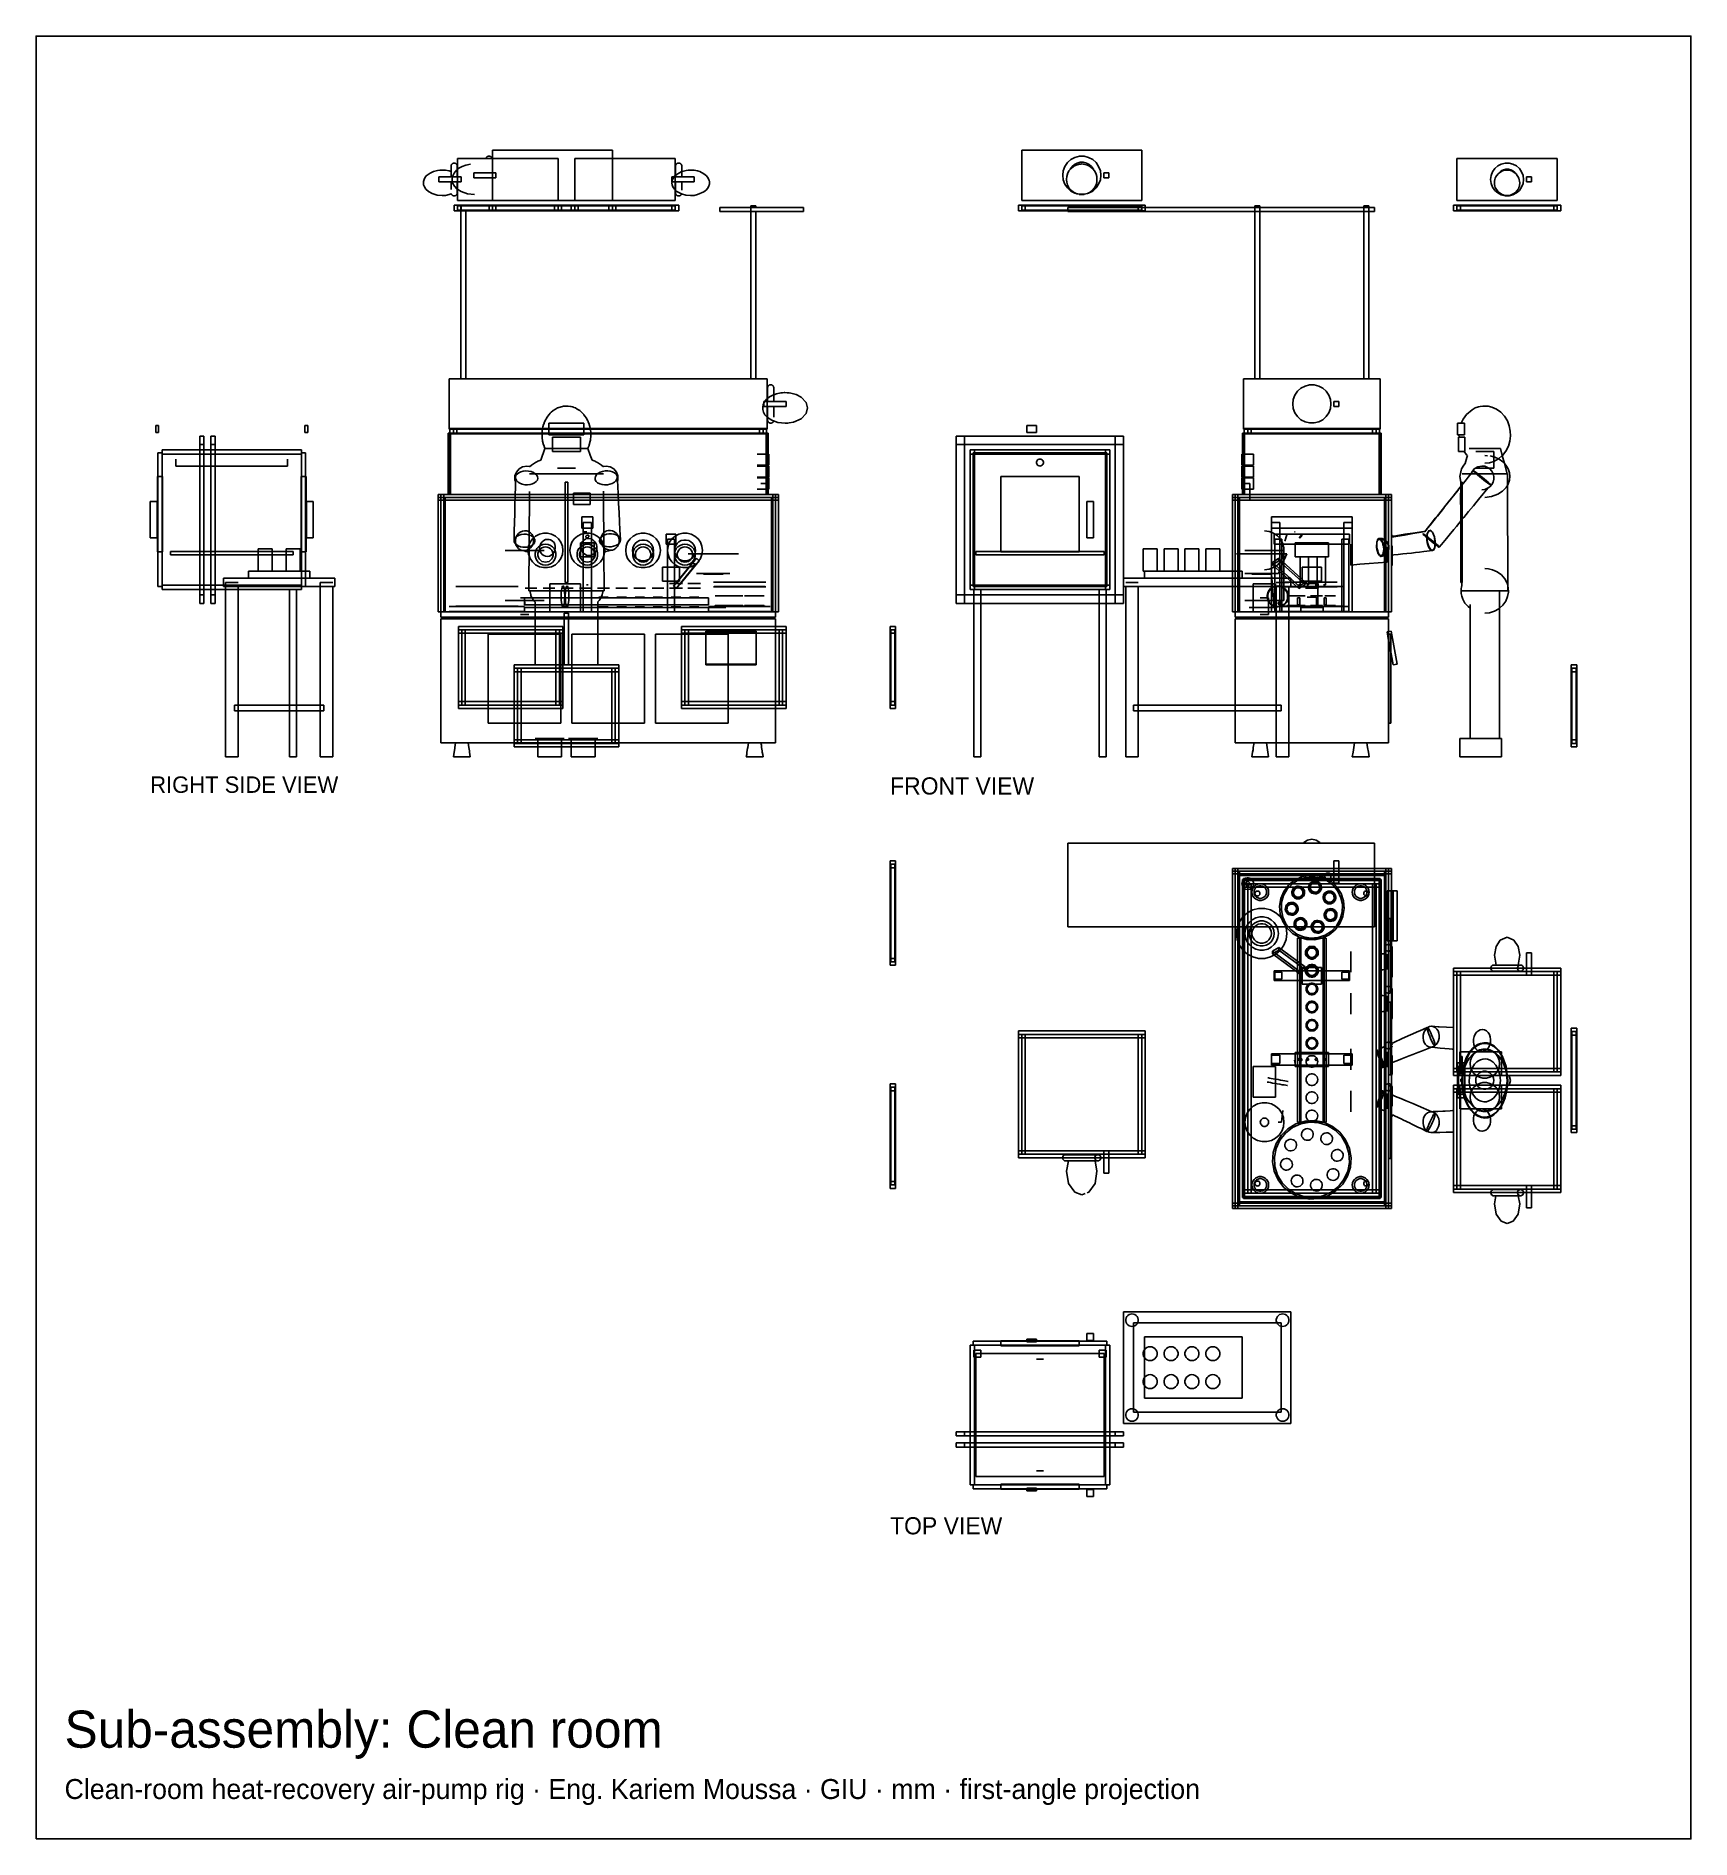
# Model space of a CAD drawing. Header units: millimetres. Extents: x -610 to 577, y -771 to 522.
import ezdxf

# ---------------------------------------------------------------- set-up
doc = ezdxf.new("R2010")
doc.units = ezdxf.units.MM
for name, color, linetype in [('BORDER', 7, 'Continuous'), ('HIDDEN', 8, 'Continuous'), ('TEXT', 5, 'Continuous'), ('VISIBLE', 7, 'Continuous')]:
    doc.layers.add(name, color=color, linetype=linetype)

msp = doc.modelspace()

# ---------------------------------------------------------------- texts
at = {"layer": 'TEXT'}
for s, height, p in [('RIGHT SIDE VIEW', 11.787, (-528.1, -20.9)), ('FRONT VIEW', 12.31, (2.5, -22.1)), ('TOP VIEW', 12.31, (2.5, -552.7)), ('Sub-assembly: Clean room', 26.6, (-589.5, -705.7)), ('Clean-room heat-recovery air-pump rig · Eng. Kariem Moussa · GIU · mm · first-angle projection', 14.323, (-589.5, -742.5))]:
    msp.add_text(s, height=height, dxfattribs=at).set_placement(p)

# ---------------------------------------------------------------- linework, layer by layer
at = {"layer": 'BORDER'}
msp.add_lwpolyline([(-609.9, -771.1), (576.8, -771.1), (576.8, 521.8), (-609.9, 521.8)], close=True, dxfattribs=at)
at = {"layer": 'HIDDEN'}
for points in [[(-196.6, 440), (-282.6, 440)], [(-282.6, 404), (-282.6, 440)], [(-196.6, 404), (-196.6, 440)], [(97, 440), (183, 440)], [(97, 404), (97, 440)], [(183, 404), (183, 440)], [(-235.6, 434), (-307.6, 434)], [(-307.6, 404), (-307.6, 434)], [(-307.6, 426.3), (-306.7, 427)], [(-306.7, 427), (-304.3, 428.3)], [(-304.3, 428.3), (-301.7, 429.2)], [(-301.7, 429.2), (-298.5, 429.9)], [(-282.6, 404), (-282.6, 434)], [(-235.6, 404), (-235.6, 434)], [(-151.6, 434), (-223.6, 434)], [(-223.6, 404), (-223.6, 434)], [(-196.6, 404), (-196.6, 434)], [(-151.6, 404), (-151.6, 434)], [(409, 434), (481, 434)], [(409, 434), (481, 434)], [(409, 404), (409, 434)], [(409, 404), (409, 434)], [(409, 434), (481, 434)], [(409, 404), (409, 434)], [(436.2, 426.8), (434.6, 424.5)], [(438.3, 428.7), (436.2, 426.8)], [(440.8, 430), (438.3, 428.7)], [(443.6, 430.7), (440.8, 430)], [(446.4, 430.7), (443.6, 430.7)], [(449.2, 430), (446.4, 430.7)], [(451.7, 428.7), (449.2, 430)], [(453.8, 426.8), (451.7, 428.7)], [(455.4, 424.5), (453.8, 426.8)], [(481, 404), (481, 434)], [(481, 404), (481, 434)], [(481, 404), (481, 434)], [(-322, 425.4), (-320.4, 425.6)], [(-305.1, 420.8), (-321.1, 420.8)], [(-321.1, 417.2), (-321.1, 420.8)], [(-305.1, 417.2), (-321.1, 417.2)], [(-320.4, 425.6), (-318.7, 425.7)], [(-311.6, 419.8), (-311.1, 421.7)], [(-311.5, 418), (-311.6, 419.8)], [(-311, 416.1), (-311.5, 418)], [(-311.1, 421.7), (-310.2, 423.6)], [(-309.9, 414.3), (-311, 416.1)], [(-310.2, 423.6), (-308.7, 425.4)], [(-308.1, 412.3), (-309.9, 414.3)], [(-308.7, 425.4), (-307.9, 426)], [(-305.1, 420.8), (-307.6, 420.8)], [(-305.1, 417.2), (-307.6, 417.2)], [(-305.1, 417.2), (-305.1, 420.8)], [(-305.1, 417.2), (-305.1, 420.8)], [(-280.1, 423.8), (-296.1, 423.8)], [(-296.1, 420.2), (-296.1, 423.8)], [(-280.1, 423.8), (-296.1, 423.8)], [(-296.1, 420.2), (-296.1, 423.8)], [(-280.1, 420.2), (-296.1, 420.2)], [(-280.1, 420.2), (-296.1, 420.2)], [(-280.1, 420.2), (-280.1, 423.8)], [(-280.1, 420.2), (-280.1, 423.8)], [(-151.6, 420.8), (-154.1, 420.8)], [(-154.1, 417.2), (-154.1, 420.8)], [(-138.1, 420.8), (-154.1, 420.8)], [(-154.1, 417.2), (-154.1, 420.8)], [(-151.6, 417.2), (-154.1, 417.2)], [(-138.1, 417.2), (-154.1, 417.2)], [(-153.9, 416.3), (-153.8, 417.6)], [(-153.7, 415.1), (-153.9, 416.3)], [(-153.8, 417.6), (-153.5, 418.9)], [(-153.2, 413.6), (-153.7, 415.1)], [(-153.5, 418.9), (-152.8, 420.2)], [(-152.8, 420.2), (-151.8, 421.5)], [(-151.8, 421.5), (-151.6, 421.7)], [(-151.3, 421.9), (-150.5, 422.6)], [(-150.5, 422.6), (-149, 423.6)], [(-149, 423.6), (-146.9, 424.6)], [(-142.1, 425.6), (-140.5, 425.7)], [(-138.1, 417.2), (-138.1, 420.8)], [(155.8, 423.8), (159.3, 423.8)], [(155.8, 420.2), (155.8, 423.8)], [(155.8, 420.2), (159.3, 420.2)], [(159.3, 420.2), (159.3, 423.8)], [(433.5, 421.8), (433.2, 419)], [(433.2, 419), (433.5, 416.2)], [(434.6, 424.5), (433.5, 421.8)], [(433.5, 416.2), (434.6, 413.5)], [(456.5, 421.8), (455.4, 424.5)], [(455.4, 413.5), (456.5, 416.2)], [(456.8, 419), (456.5, 421.8)], [(456.5, 416.2), (456.8, 419)], [(458.9, 420.8), (462.4, 420.8)], [(458.9, 420.8), (462.4, 420.8)], [(458.9, 417.2), (458.9, 420.8)], [(458.9, 417.2), (458.9, 420.8)], [(458.9, 420.8), (462.4, 420.8)], [(458.9, 417.2), (458.9, 420.8)], [(458.9, 417.2), (462.4, 417.2)], [(458.9, 417.2), (462.4, 417.2)], [(458.9, 417.2), (462.4, 417.2)], [(462.4, 417.2), (462.4, 420.8)], [(462.4, 417.2), (462.4, 420.8)], [(462.4, 417.2), (462.4, 420.8)], [(-305.1, 410.3), (-308.1, 412.3)], [(-235.6, 404), (-307.6, 404)], [(-300.6, 408.7), (-305.1, 410.3)], [(-295.5, 408.2), (-300.6, 408.7)], [(-235.6, 404), (-282.6, 404)], [(-196.6, 404), (-282.6, 404)], [(-196.6, 404), (-223.6, 404)], [(-151.6, 404), (-223.6, 404)], [(-152.1, 412), (-153.2, 413.6)], [(-151.6, 411.6), (-152.1, 412)], [(-150.4, 410.4), (-151.3, 411.3)], [(-147.6, 408.9), (-150.4, 410.4)], [(-147, 408.7), (-147.6, 408.9)], [(97, 404), (183, 404)], [(135.9, 409), (138.3, 408.4)], [(138.3, 408.4), (141.7, 408.4)], [(141.7, 408.4), (144.1, 409)], [(409, 404), (481, 404)], [(409, 404), (481, 404)], [(409, 404), (481, 404)], [(434.6, 413.5), (436.2, 411.2)], [(436.2, 411.2), (438.3, 409.3)], [(438.3, 409.3), (440.8, 408)], [(440.8, 408), (443.6, 407.3)], [(443.6, 407.3), (446.4, 407.3)], [(446.4, 407.3), (449.2, 408)], [(449.2, 408), (451.7, 409.3)], [(451.7, 409.3), (453.8, 411.2)], [(453.8, 411.2), (455.4, 413.5)], [(-305.1, 400.5), (-310.1, 400.5)], [(-310.1, 396.5), (-310.1, 400.5)], [(-305.1, 396.5), (-310.1, 396.5)], [(-235.6, 400.5), (-307.6, 400.5)], [(-307.6, 396.5), (-307.6, 400.5)], [(-235.6, 400.5), (-307.6, 400.5)], [(-307.6, 396.5), (-307.6, 400.5)], [(-235.6, 400.5), (-307.6, 400.5)], [(-307.6, 396.5), (-307.6, 400.5)], [(-235.6, 400), (-307.6, 400)], [(-307.6, 397), (-307.6, 400)], [(-235.6, 400), (-307.6, 400)], [(-307.6, 397), (-307.6, 400)], [(-235.6, 397), (-307.6, 397)], [(-235.6, 397), (-307.6, 397)], [(-235.6, 396.5), (-307.6, 396.5)], [(-235.6, 396.5), (-307.6, 396.5)], [(-235.6, 396.5), (-307.6, 396.5)], [(-305.4, 276), (-305.4, 400)], [(-305.3, 400), (-305.4, 400)], [(-305.4, 400), (-305.3, 400)], [(-305.4, 396.5), (-305.4, 400)], [(-305.3, 400), (-305.4, 400)], [(-305.4, 400), (-305.3, 400)], [(-305.2, 400), (-305.3, 400)], [(-305.3, 400), (-305.2, 400)], [(-305.2, 400), (-305.3, 400)], [(-305.3, 400), (-305.2, 400)], [(-304.9, 400), (-305.2, 400)], [(-305.2, 400), (-304.9, 400)], [(-304.9, 400), (-305.2, 400)], [(-305.2, 400), (-304.9, 400)], [(-305.1, 396.5), (-305.1, 400.5)], [(-304.6, 400), (-304.9, 400)], [(-304.9, 400), (-304.6, 400)], [(-304.6, 400), (-304.9, 400)], [(-304.9, 400), (-304.6, 400)], [(-304.2, 400), (-304.6, 400)], [(-304.6, 400), (-304.2, 400)], [(-304.2, 400), (-304.6, 400)], [(-304.6, 400), (-304.2, 400)], [(-303.8, 400), (-304.2, 400)], [(-304.2, 400), (-303.8, 400)], [(-303.8, 400), (-304.2, 400)], [(-304.2, 400), (-303.8, 400)], [(-303.4, 400), (-303.8, 400)], [(-303.8, 400), (-303.4, 400)], [(-303.4, 400), (-303.8, 400)], [(-303.8, 400), (-303.4, 400)], [(-303, 400), (-303.4, 400)], [(-303.4, 400), (-303, 400)], [(-303, 400), (-303.4, 400)], [(-303.4, 400), (-303, 400)], [(-302.6, 400), (-303, 400)], [(-303, 400), (-302.6, 400)], [(-302.6, 400), (-303, 400)], [(-303, 400), (-302.6, 400)], [(-302.2, 400), (-302.6, 400)], [(-302.6, 400), (-302.2, 400)], [(-302.2, 400), (-302.6, 400)], [(-302.6, 400), (-302.2, 400)], [(-302, 400), (-302.2, 400)], [(-302.2, 400), (-302, 400)], [(-302, 400), (-302.2, 400)], [(-302.2, 400), (-302, 400)], [(-301.8, 400), (-302, 400)], [(-302, 400), (-301.8, 400)], [(-301.8, 400), (-302, 400)], [(-302, 400), (-301.8, 400)], [(-301.8, 400), (-301.8, 400)], [(-301.8, 400), (-301.8, 400)], [(-301.8, 400), (-301.8, 400)], [(-301.8, 400), (-301.8, 400)], [(-280.1, 400.5), (-285.1, 400.5)], [(-285.1, 396.5), (-285.1, 400.5)], [(-280.1, 400.5), (-285.1, 400.5)], [(-285.1, 396.5), (-285.1, 400.5)], [(-280.1, 396.5), (-285.1, 396.5)], [(-280.1, 396.5), (-285.1, 396.5)], [(-196.6, 400.5), (-282.6, 400.5)], [(-282.6, 396.5), (-282.6, 400.5)], [(-196.6, 400.5), (-282.6, 400.5)], [(-282.6, 396.5), (-282.6, 400.5)], [(-235.6, 400.5), (-282.6, 400.5)], [(-282.6, 396.5), (-282.6, 400.5)], [(-196.6, 400.5), (-282.6, 400.5)], [(-282.6, 396.5), (-282.6, 400.5)], [(-196.6, 400), (-282.6, 400)], [(-282.6, 397), (-282.6, 400)], [(-196.6, 400), (-282.6, 400)], [(-282.6, 397), (-282.6, 400)], [(-196.6, 397), (-282.6, 397)], [(-196.6, 397), (-282.6, 397)], [(-196.6, 396.5), (-282.6, 396.5)], [(-196.6, 396.5), (-282.6, 396.5)], [(-235.6, 396.5), (-282.6, 396.5)], [(-196.6, 396.5), (-282.6, 396.5)], [(-280.1, 396.5), (-280.1, 400.5)], [(-280.1, 396.5), (-280.1, 400.5)], [(-233.1, 400.5), (-238.1, 400.5)], [(-238.1, 396.5), (-238.1, 400.5)], [(-233.1, 396.5), (-238.1, 396.5)], [(-235.6, 396.5), (-235.6, 400.5)], [(-235.6, 396.5), (-235.6, 400.5)], [(-235.6, 396.5), (-235.6, 400.5)], [(-235.6, 397), (-235.6, 400)], [(-235.6, 397), (-235.6, 400)], [(-233.1, 396.5), (-233.1, 400.5)], [(-221.1, 400.5), (-226.1, 400.5)], [(-226.1, 396.5), (-226.1, 400.5)], [(-221.1, 396.5), (-226.1, 396.5)], [(-196.6, 400.5), (-223.6, 400.5)], [(-151.6, 400.5), (-223.6, 400.5)], [(-223.6, 396.5), (-223.6, 400.5)], [(-151.6, 400.5), (-223.6, 400.5)], [(-223.6, 396.5), (-223.6, 400.5)], [(-151.6, 400.5), (-223.6, 400.5)], [(-223.6, 396.5), (-223.6, 400.5)], [(-151.6, 400), (-223.6, 400)], [(-223.6, 397), (-223.6, 400)], [(-151.6, 400), (-223.6, 400)], [(-223.6, 397), (-223.6, 400)], [(-151.6, 397), (-223.6, 397)], [(-151.6, 397), (-223.6, 397)], [(-196.6, 396.5), (-223.6, 396.5)], [(-151.6, 396.5), (-223.6, 396.5)], [(-151.6, 396.5), (-223.6, 396.5)], [(-151.6, 396.5), (-223.6, 396.5)], [(-221.1, 396.5), (-221.1, 400.5)], [(-194.1, 400.5), (-199.1, 400.5)], [(-199.1, 396.5), (-199.1, 400.5)], [(-194.1, 400.5), (-199.1, 400.5)], [(-199.1, 396.5), (-199.1, 400.5)], [(-194.1, 396.5), (-199.1, 396.5)], [(-194.1, 396.5), (-199.1, 396.5)], [(-196.6, 396.5), (-196.6, 400.5)], [(-196.6, 396.5), (-196.6, 400.5)], [(-196.6, 396.5), (-196.6, 400.5)], [(-196.6, 396.5), (-196.6, 400.5)], [(-196.6, 397), (-196.6, 400)], [(-196.6, 397), (-196.6, 400)], [(-194.1, 396.5), (-194.1, 400.5)], [(-194.1, 396.5), (-194.1, 400.5)], [(-149.1, 400.5), (-154.1, 400.5)], [(-154.1, 396.5), (-154.1, 400.5)], [(-149.1, 396.5), (-154.1, 396.5)], [(-151.6, 396.5), (-151.6, 400.5)], [(-151.6, 396.5), (-151.6, 400.5)], [(-151.6, 396.5), (-151.6, 400.5)], [(-151.6, 397), (-151.6, 400)], [(-151.6, 397), (-151.6, 400)], [(-149.1, 396.5), (-149.1, 400.5)], [(-59.6, 399), (-119.6, 399)], [(-119.6, 396), (-119.6, 399)], [(-59.6, 396), (-119.6, 396)], [(-97.4, 276), (-97.4, 400)], [(-97.3, 400), (-97.4, 400)], [(-97.4, 400), (-97.3, 400)], [(-97.3, 400), (-97.4, 400)], [(-97.4, 396), (-97.4, 399)], [(-97.2, 400), (-97.3, 400)], [(-97.3, 400), (-97.2, 400)], [(-97.2, 400), (-97.3, 400)], [(-96.9, 400), (-97.2, 400)], [(-97.2, 400), (-96.9, 400)], [(-96.9, 400), (-97.2, 400)], [(-96.6, 400), (-96.9, 400)], [(-96.9, 400), (-96.6, 400)], [(-96.6, 400), (-96.9, 400)], [(-96.2, 400), (-96.6, 400)], [(-96.6, 400), (-96.2, 400)], [(-96.2, 400), (-96.6, 400)], [(-95.8, 400), (-96.2, 400)], [(-96.2, 400), (-95.8, 400)], [(-95.8, 400), (-96.2, 400)], [(-95.4, 400), (-95.8, 400)], [(-95.8, 400), (-95.4, 400)], [(-95.4, 400), (-95.8, 400)], [(-95, 400), (-95.4, 400)], [(-95.4, 400), (-95, 400)], [(-95, 400), (-95.4, 400)], [(-94.6, 400), (-95, 400)], [(-95, 400), (-94.6, 400)], [(-94.6, 400), (-95, 400)], [(-94.2, 400), (-94.6, 400)], [(-94.6, 400), (-94.2, 400)], [(-94.2, 400), (-94.6, 400)], [(-94, 400), (-94.2, 400)], [(-94.2, 400), (-94, 400)], [(-94, 400), (-94.2, 400)], [(-93.8, 400), (-94, 400)], [(-94, 400), (-93.8, 400)], [(-93.8, 400), (-94, 400)], [(-93.8, 400), (-93.8, 400)], [(-93.8, 400), (-93.8, 400)], [(-93.8, 400), (-93.8, 400)], [(-59.6, 396), (-59.6, 399)], [(94.5, 400.5), (185.5, 400.5)], [(94.5, 400.5), (185.5, 400.5)], [(94.5, 396.5), (94.5, 400.5)], [(94.5, 396.5), (94.5, 400.5)], [(94.5, 400.5), (185.5, 400.5)], [(94.5, 396.5), (94.5, 400.5)], [(94.5, 400.5), (99.5, 400.5)], [(94.5, 400.5), (99.5, 400.5)], [(94.5, 396.5), (94.5, 400.5)], [(94.5, 396.5), (94.5, 400.5)], [(94.5, 396.5), (185.5, 396.5)], [(94.5, 396.5), (185.5, 396.5)], [(94.5, 396.5), (185.5, 396.5)], [(94.5, 396.5), (99.5, 396.5)], [(94.5, 396.5), (99.5, 396.5)], [(97, 400), (183, 400)], [(97, 400), (183, 400)], [(97, 397), (97, 400)], [(97, 397), (97, 400)], [(97, 397), (183, 397)], [(97, 397), (183, 397)], [(99.5, 396.5), (99.5, 400.5)], [(99.5, 396.5), (99.5, 400.5)], [(130, 399), (185.5, 399)], [(130, 399), (350, 399)], [(130, 396), (130, 399)], [(130, 396.5), (130, 399)], [(130, 396), (350, 396)], [(180.5, 400.5), (185.5, 400.5)], [(180.5, 400.5), (185.5, 400.5)], [(180.5, 396.5), (180.5, 400.5)], [(180.5, 396.5), (180.5, 400.5)], [(180.5, 396.5), (185.5, 396.5)], [(180.5, 396.5), (185.5, 396.5)], [(183, 397), (183, 400)], [(183, 397), (183, 400)], [(185.5, 396.5), (185.5, 400.5)], [(185.5, 396.5), (185.5, 400.5)], [(185.5, 396.5), (185.5, 400.5)], [(185.5, 396.5), (185.5, 400.5)], [(185.5, 396.5), (185.5, 400.5)], [(264.2, 400), (264.3, 400)], [(264.2, 400), (264.2, 400)], [(264.2, 400), (264.2, 400)], [(264.3, 400), (264.2, 400)], [(264.2, 400), (264.2, 400)], [(264.3, 400), (264.2, 400)], [(264.2, 399), (267.8, 399)], [(264.2, 396), (267.8, 396)], [(264.3, 400), (264.5, 400)], [(264.5, 400), (264.3, 400)], [(264.5, 400), (264.3, 400)], [(264.5, 400), (264.8, 400)], [(264.8, 400), (264.5, 400)], [(264.8, 400), (264.5, 400)], [(264.8, 400), (265.2, 400)], [(265.2, 400), (264.8, 400)], [(265.2, 400), (264.8, 400)], [(265.2, 400), (265.6, 400)], [(265.6, 400), (265.2, 400)], [(265.6, 400), (265.2, 400)], [(265.6, 400), (266, 400)], [(266, 400), (265.6, 400)], [(266, 400), (265.6, 400)], [(266.4, 400), (266, 400)], [(266, 400), (266.4, 400)], [(266.4, 400), (266, 400)], [(266.8, 400), (266.4, 400)], [(266.4, 400), (266.8, 400)], [(266.8, 400), (266.4, 400)], [(267.2, 400), (266.8, 400)], [(266.8, 400), (267.2, 400)], [(267.2, 400), (266.8, 400)], [(267.5, 400), (267.2, 400)], [(267.2, 400), (267.5, 400)], [(267.5, 400), (267.2, 400)], [(267.7, 400), (267.5, 400)], [(267.5, 400), (267.7, 400)], [(267.7, 400), (267.5, 400)], [(267.8, 400), (267.7, 400)], [(267.7, 400), (267.8, 400)], [(267.8, 400), (267.7, 400)], [(267.8, 400), (267.8, 400)], [(267.8, 400), (267.8, 400)], [(267.8, 400), (267.8, 400)], [(342.2, 400), (342.3, 400)], [(342.2, 400), (342.2, 400)], [(342.2, 400), (342.2, 400)], [(342.3, 400), (342.2, 400)], [(342.2, 400), (342.2, 400)], [(342.3, 400), (342.2, 400)], [(342.2, 399), (345.8, 399)], [(342.2, 396), (345.8, 396)], [(342.3, 400), (342.5, 400)], [(342.5, 400), (342.3, 400)], [(342.5, 400), (342.3, 400)], [(342.5, 400), (342.8, 400)], [(342.8, 400), (342.5, 400)], [(342.8, 400), (342.5, 400)], [(342.8, 400), (343.2, 400)], [(343.2, 400), (342.8, 400)], [(343.2, 400), (342.8, 400)], [(343.2, 400), (343.6, 400)], [(343.6, 400), (343.2, 400)], [(343.6, 400), (343.2, 400)], [(343.6, 400), (344, 400)], [(344, 400), (343.6, 400)], [(344, 400), (343.6, 400)], [(344.4, 400), (344, 400)], [(344, 400), (344.4, 400)], [(344.4, 400), (344, 400)], [(344.8, 400), (344.4, 400)], [(344.4, 400), (344.8, 400)], [(344.8, 400), (344.4, 400)], [(345.2, 400), (344.8, 400)], [(344.8, 400), (345.2, 400)], [(345.2, 400), (344.8, 400)], [(345.5, 400), (345.2, 400)], [(345.2, 400), (345.5, 400)], [(345.5, 400), (345.2, 400)], [(345.7, 400), (345.5, 400)], [(345.5, 400), (345.7, 400)], [(345.7, 400), (345.5, 400)], [(345.8, 400), (345.7, 400)], [(345.7, 400), (345.8, 400)], [(345.8, 400), (345.7, 400)], [(345.8, 400), (345.8, 400)], [(345.8, 400), (345.8, 400)], [(345.8, 400), (345.8, 400)], [(350, 396), (350, 399)], [(406.5, 400.5), (483.5, 400.5)], [(406.5, 400.5), (483.5, 400.5)], [(406.5, 396.5), (406.5, 400.5)], [(406.5, 396.5), (406.5, 400.5)], [(406.5, 400.5), (483.5, 400.5)], [(406.5, 400.5), (483.5, 400.5)], [(406.5, 396.5), (406.5, 400.5)], [(406.5, 396.5), (406.5, 400.5)], [(406.5, 400.5), (411.5, 400.5)], [(406.5, 400.5), (411.5, 400.5)], [(406.5, 396.5), (406.5, 400.5)], [(406.5, 396.5), (406.5, 400.5)], [(406.5, 400.5), (483.5, 400.5)], [(406.5, 400.5), (483.5, 400.5)], [(406.5, 396.5), (406.5, 400.5)], [(406.5, 396.5), (406.5, 400.5)], [(406.5, 400.5), (483.5, 400.5)], [(406.5, 396.5), (406.5, 400.5)], [(406.5, 400.5), (411.5, 400.5)], [(406.5, 400.5), (411.5, 400.5)], [(406.5, 396.5), (406.5, 400.5)], [(406.5, 396.5), (406.5, 400.5)], [(406.5, 396.5), (483.5, 396.5)], [(406.5, 396.5), (483.5, 396.5)], [(406.5, 396.5), (483.5, 396.5)], [(406.5, 396.5), (483.5, 396.5)], [(406.5, 396.5), (411.5, 396.5)], [(406.5, 396.5), (411.5, 396.5)], [(406.5, 396.5), (483.5, 396.5)], [(406.5, 396.5), (483.5, 396.5)], [(406.5, 396.5), (483.5, 396.5)], [(406.5, 396.5), (411.5, 396.5)], [(406.5, 396.5), (411.5, 396.5)], [(409, 400), (481, 400)], [(409, 400), (481, 400)], [(409, 397), (409, 400)], [(409, 397), (409, 400)], [(409, 400), (481, 400)], [(409, 400), (481, 400)], [(409, 397), (409, 400)], [(409, 397), (409, 400)], [(409, 397), (481, 397)], [(409, 397), (481, 397)], [(409, 397), (481, 397)], [(409, 397), (481, 397)], [(411.5, 396.5), (411.5, 400.5)], [(411.5, 396.5), (411.5, 400.5)], [(411.5, 396.5), (411.5, 400.5)], [(411.5, 396.5), (411.5, 400.5)], [(478.5, 400.5), (483.5, 400.5)], [(478.5, 400.5), (483.5, 400.5)], [(478.5, 396.5), (478.5, 400.5)], [(478.5, 396.5), (478.5, 400.5)], [(478.5, 400.5), (483.5, 400.5)], [(478.5, 400.5), (483.5, 400.5)], [(478.5, 396.5), (478.5, 400.5)], [(478.5, 396.5), (478.5, 400.5)], [(478.5, 396.5), (483.5, 396.5)], [(478.5, 396.5), (483.5, 396.5)], [(478.5, 396.5), (483.5, 396.5)], [(478.5, 396.5), (483.5, 396.5)], [(481, 397), (481, 400)], [(481, 397), (481, 400)], [(481, 397), (481, 400)], [(481, 397), (481, 400)], [(483.5, 396.5), (483.5, 400.5)], [(483.5, 396.5), (483.5, 400.5)], [(483.5, 396.5), (483.5, 400.5)], [(483.5, 396.5), (483.5, 400.5)], [(483.5, 396.5), (483.5, 400.5)], [(483.5, 396.5), (483.5, 400.5)], [(483.5, 396.5), (483.5, 400.5)], [(483.5, 396.5), (483.5, 400.5)], [(483.5, 396.5), (483.5, 400.5)], [(483.5, 396.5), (483.5, 400.5)], [(483.5, 396.5), (483.5, 400.5)], [(-85.6, 276), (-313.6, 276)], [(-313.6, 240), (-313.6, 276)], [(-305.3, 276), (-305.4, 276)], [(-305.4, 276), (-305.3, 276)], [(-305.3, 276), (-305.4, 276)], [(-305.4, 276), (-305.3, 276)], [(-305.2, 276), (-305.3, 276)], [(-305.3, 276), (-305.2, 276)], [(-305.2, 276), (-305.3, 276)], [(-305.3, 276), (-305.2, 276)], [(-304.9, 276), (-305.2, 276)], [(-305.2, 276), (-304.9, 276)], [(-304.9, 276), (-305.2, 276)], [(-305.2, 276), (-304.9, 276)], [(-304.6, 276), (-304.9, 276)], [(-304.9, 276), (-304.6, 276)], [(-304.6, 276), (-304.9, 276)], [(-304.9, 276), (-304.6, 276)], [(-304.2, 276), (-304.6, 276)], [(-304.6, 276), (-304.2, 276)], [(-304.2, 276), (-304.6, 276)], [(-304.6, 276), (-304.2, 276)], [(-303.8, 276), (-304.2, 276)], [(-304.2, 276), (-303.8, 276)], [(-303.8, 276), (-304.2, 276)], [(-304.2, 276), (-303.8, 276)], [(-303.4, 276), (-303.8, 276)], [(-303.8, 276), (-303.4, 276)], [(-303.4, 276), (-303.8, 276)], [(-303.8, 276), (-303.4, 276)], [(-303, 276), (-303.4, 276)], [(-303.4, 276), (-303, 276)], [(-303, 276), (-303.4, 276)], [(-303.4, 276), (-303, 276)], [(-302.6, 276), (-303, 276)], [(-303, 276), (-302.6, 276)], [(-302.6, 276), (-303, 276)], [(-303, 276), (-302.6, 276)], [(-302.2, 276), (-302.6, 276)], [(-302.6, 276), (-302.2, 276)], [(-302.2, 276), (-302.6, 276)], [(-302.6, 276), (-302.2, 276)], [(-302, 276), (-302.2, 276)], [(-302.2, 276), (-302, 276)], [(-302, 276), (-302.2, 276)], [(-302.2, 276), (-302, 276)], [(-301.8, 276), (-302, 276)], [(-302, 276), (-301.8, 276)], [(-301.8, 276), (-302, 276)], [(-302, 276), (-301.8, 276)], [(-301.8, 276), (-301.8, 276)], [(-301.8, 276), (-301.8, 276)], [(-301.8, 276), (-301.8, 276)], [(-301.8, 276), (-301.8, 276)], [(-97.3, 276), (-97.4, 276)], [(-97.4, 276), (-97.3, 276)], [(-97.3, 276), (-97.4, 276)], [(-97.4, 276), (-97.3, 276)], [(-97.2, 276), (-97.3, 276)], [(-97.3, 276), (-97.2, 276)], [(-97.2, 276), (-97.3, 276)], [(-97.3, 276), (-97.2, 276)], [(-96.9, 276), (-97.2, 276)], [(-97.2, 276), (-96.9, 276)], [(-96.9, 276), (-97.2, 276)], [(-97.2, 276), (-96.9, 276)], [(-96.6, 276), (-96.9, 276)], [(-96.9, 276), (-96.6, 276)], [(-96.6, 276), (-96.9, 276)], [(-96.9, 276), (-96.6, 276)], [(-96.2, 276), (-96.6, 276)], [(-96.6, 276), (-96.2, 276)], [(-96.2, 276), (-96.6, 276)], [(-96.6, 276), (-96.2, 276)], [(-95.8, 276), (-96.2, 276)], [(-96.2, 276), (-95.8, 276)], [(-95.8, 276), (-96.2, 276)], [(-96.2, 276), (-95.8, 276)], [(-95.4, 276), (-95.8, 276)], [(-95.8, 276), (-95.4, 276)], [(-95.4, 276), (-95.8, 276)], [(-95.8, 276), (-95.4, 276)], [(-95, 276), (-95.4, 276)], [(-95.4, 276), (-95, 276)], [(-95, 276), (-95.4, 276)], [(-95.4, 276), (-95, 276)], [(-94.6, 276), (-95, 276)], [(-95, 276), (-94.6, 276)], [(-94.6, 276), (-95, 276)], [(-95, 276), (-94.6, 276)], [(-94.2, 276), (-94.6, 276)], [(-94.6, 276), (-94.2, 276)], [(-94.2, 276), (-94.6, 276)], [(-94.6, 276), (-94.2, 276)], [(-94, 276), (-94.2, 276)], [(-94.2, 276), (-94, 276)], [(-94, 276), (-94.2, 276)], [(-94.2, 276), (-94, 276)], [(-93.8, 276), (-94, 276)], [(-94, 276), (-93.8, 276)], [(-93.8, 276), (-94, 276)], [(-94, 276), (-93.8, 276)], [(-93.8, 276), (-93.8, 276)], [(-93.8, 276), (-93.8, 276)], [(-93.8, 276), (-93.8, 276)], [(-93.8, 276), (-93.8, 276)], [(-85.6, 240), (-85.6, 276)], [(256, 276), (354, 276)], [(256, 240), (256, 276)], [(264.2, 276), (264.3, 276)], [(264.2, 276), (264.2, 276)], [(264.2, 276), (264.2, 276)], [(264.3, 276), (264.2, 276)], [(264.2, 276), (264.3, 276)], [(264.2, 276), (264.2, 276)], [(264.2, 276), (264.2, 276)], [(264.3, 276), (264.2, 276)], [(264.3, 276), (264.5, 276)], [(264.5, 276), (264.3, 276)], [(264.3, 276), (264.5, 276)], [(264.5, 276), (264.3, 276)], [(264.5, 276), (264.8, 276)], [(264.8, 276), (264.5, 276)], [(264.5, 276), (264.8, 276)], [(264.8, 276), (264.5, 276)], [(264.8, 276), (265.2, 276)], [(265.2, 276), (264.8, 276)], [(264.8, 276), (265.2, 276)], [(265.2, 276), (264.8, 276)], [(265.2, 276), (265.6, 276)], [(265.6, 276), (265.2, 276)], [(265.2, 276), (265.6, 276)], [(265.6, 276), (265.2, 276)], [(265.6, 276), (266, 276)], [(266, 276), (265.6, 276)], [(265.6, 276), (266, 276)], [(266, 276), (265.6, 276)], [(266.4, 276), (266, 276)], [(266, 276), (266.4, 276)], [(266.4, 276), (266, 276)], [(266, 276), (266.4, 276)], [(266.8, 276), (266.4, 276)], [(266.4, 276), (266.8, 276)], [(266.8, 276), (266.4, 276)], [(266.4, 276), (266.8, 276)], [(267.2, 276), (266.8, 276)], [(266.8, 276), (267.2, 276)], [(267.2, 276), (266.8, 276)], [(266.8, 276), (267.2, 276)], [(267.5, 276), (267.2, 276)], [(267.2, 276), (267.5, 276)], [(267.5, 276), (267.2, 276)], [(267.2, 276), (267.5, 276)], [(267.7, 276), (267.5, 276)], [(267.5, 276), (267.7, 276)], [(267.7, 276), (267.5, 276)], [(267.5, 276), (267.7, 276)], [(267.8, 276), (267.7, 276)], [(267.7, 276), (267.8, 276)], [(267.8, 276), (267.7, 276)], [(267.7, 276), (267.8, 276)], [(267.8, 276), (267.8, 276)], [(267.8, 276), (267.8, 276)], [(267.8, 276), (267.8, 276)], [(267.8, 276), (267.8, 276)], [(303.3, 271.6), (300.1, 270.8)], [(306.7, 271.6), (303.3, 271.6)], [(309.9, 270.8), (306.7, 271.6)], [(342.2, 276), (342.3, 276)], [(342.2, 276), (342.2, 276)], [(342.2, 276), (342.2, 276)], [(342.3, 276), (342.2, 276)], [(342.2, 276), (342.3, 276)], [(342.2, 276), (342.2, 276)], [(342.2, 276), (342.2, 276)], [(342.3, 276), (342.2, 276)], [(342.3, 276), (342.5, 276)], [(342.5, 276), (342.3, 276)], [(342.3, 276), (342.5, 276)], [(342.5, 276), (342.3, 276)], [(342.5, 276), (342.8, 276)], [(342.8, 276), (342.5, 276)], [(342.5, 276), (342.8, 276)], [(342.8, 276), (342.5, 276)], [(342.8, 276), (343.2, 276)], [(343.2, 276), (342.8, 276)], [(342.8, 276), (343.2, 276)], [(343.2, 276), (342.8, 276)], [(343.2, 276), (343.6, 276)], [(343.6, 276), (343.2, 276)], [(343.2, 276), (343.6, 276)], [(343.6, 276), (343.2, 276)], [(343.6, 276), (344, 276)], [(344, 276), (343.6, 276)], [(343.6, 276), (344, 276)], [(344, 276), (343.6, 276)], [(344.4, 276), (344, 276)], [(344, 276), (344.4, 276)], [(344.4, 276), (344, 276)], [(344, 276), (344.4, 276)], [(344.8, 276), (344.4, 276)], [(344.4, 276), (344.8, 276)], [(344.8, 276), (344.4, 276)], [(344.4, 276), (344.8, 276)], [(345.2, 276), (344.8, 276)], [(344.8, 276), (345.2, 276)], [(345.2, 276), (344.8, 276)], [(344.8, 276), (345.2, 276)], [(345.5, 276), (345.2, 276)], [(345.2, 276), (345.5, 276)], [(345.5, 276), (345.2, 276)], [(345.2, 276), (345.5, 276)], [(345.7, 276), (345.5, 276)], [(345.5, 276), (345.7, 276)], [(345.7, 276), (345.5, 276)], [(345.5, 276), (345.7, 276)], [(345.8, 276), (345.7, 276)], [(345.7, 276), (345.8, 276)], [(345.8, 276), (345.7, 276)], [(345.7, 276), (345.8, 276)], [(345.8, 276), (345.8, 276)], [(345.8, 276), (345.8, 276)], [(345.8, 276), (345.8, 276)], [(345.8, 276), (345.8, 276)], [(354, 240), (354, 276)], [(-88.4, 257.7), (-87.5, 259.6)], [(-85.6, 259.8), (-88.1, 259.8)], [(-88.1, 256.2), (-88.1, 259.8)], [(-72.1, 259.8), (-88.1, 259.8)], [(-88.1, 256.2), (-88.1, 259.8)], [(-87.5, 259.6), (-86, 261.4)], [(-86, 261.4), (-85.6, 261.7)], [(-85.3, 261.9), (-84, 263)], [(-84, 263), (-81.6, 264.3)], [(-81.6, 264.3), (-80.9, 264.5)], [(-72.1, 256.2), (-72.1, 259.8)], [(291.7, 261.3), (291.3, 258)], [(292.9, 264.4), (291.7, 261.3)], [(294.7, 267.1), (292.9, 264.4)], [(297.2, 269.3), (294.7, 267.1)], [(300.1, 270.8), (297.2, 269.3)], [(312.8, 269.3), (309.9, 270.8)], [(315.3, 267.1), (312.8, 269.3)], [(317.1, 264.4), (315.3, 267.1)], [(318.3, 261.3), (317.1, 264.4)], [(318.7, 258), (318.3, 261.3)], [(320.8, 259.8), (324.3, 259.8)], [(320.8, 259.8), (324.3, 259.8)], [(320.8, 256.2), (320.8, 259.8)], [(320.8, 256.2), (320.8, 259.8)], [(324.3, 256.2), (324.3, 259.8)], [(324.3, 256.2), (324.3, 259.8)], [(-88.8, 255.8), (-88.4, 257.7)], [(-88.8, 254), (-88.8, 255.8)], [(-88.2, 252.1), (-88.8, 254)], [(-87.2, 250.3), (-88.2, 252.1)], [(-85.6, 256.2), (-88.1, 256.2)], [(-72.1, 256.2), (-88.1, 256.2)], [(-85.6, 248.6), (-87.2, 250.3)], [(-82.4, 246.3), (-85.3, 248.3)], [(-81, 245.9), (-82.4, 246.3)], [(291.3, 258), (291.7, 254.7)], [(291.7, 254.7), (292.9, 251.6)], [(292.9, 251.6), (294.7, 248.9)], [(294.7, 248.9), (297.2, 246.7)], [(297.2, 246.7), (300.1, 245.2)], [(309.9, 245.2), (312.8, 246.7)], [(312.8, 246.7), (315.3, 248.9)], [(315.3, 248.9), (317.1, 251.6)], [(317.1, 251.6), (318.3, 254.7)], [(318.3, 254.7), (318.7, 258)], [(320.8, 256.2), (324.3, 256.2)], [(320.8, 256.2), (324.3, 256.2)], [(431.5, 256.3), (429, 256.5)], [(-522.1, 242.5), (-524.1, 242.5)], [(-524.1, 237.5), (-524.1, 242.5)], [(-522.1, 237.5), (-524.1, 237.5)], [(-522.1, 237.5), (-522.1, 242.5)], [(-489.6, 235), (-492.6, 235)], [(-492.6, 229), (-492.6, 235)], [(-489.6, 235), (-492.6, 235)], [(-492.6, 115), (-492.6, 235)], [(-489.6, 235), (-492.6, 235)], [(-492.6, 115), (-492.6, 235)], [(-489.6, 235), (-492.6, 235)], [(-492.6, 115), (-492.6, 235)], [(-489.6, 229), (-489.6, 235)], [(-489.6, 115), (-489.6, 235)], [(-489.6, 115), (-489.6, 235)], [(-489.6, 115), (-489.6, 235)], [(-481.6, 235), (-484.6, 235)], [(-484.6, 229), (-484.6, 235)], [(-481.6, 235), (-484.6, 235)], [(-484.6, 115), (-484.6, 235)], [(-481.6, 235), (-484.6, 235)], [(-484.6, 115), (-484.6, 235)], [(-481.6, 235), (-484.6, 235)], [(-484.6, 115), (-484.6, 235)], [(-481.6, 229), (-481.6, 235)], [(-481.6, 115), (-481.6, 235)], [(-481.6, 115), (-481.6, 235)], [(-481.6, 115), (-481.6, 235)], [(-415.1, 242.5), (-417.1, 242.5)], [(-417.1, 237.5), (-417.1, 242.5)], [(-415.1, 237.5), (-417.1, 237.5)], [(-415.1, 237.5), (-415.1, 242.5)], [(-312.8, 237), (-314.3, 237)], [(-314.3, 193), (-314.3, 237)], [(-85.6, 240), (-313.6, 240)], [(-312.8, 237), (-313.6, 237)], [(-85.6, 237), (-313.6, 237)], [(-313.6, 193), (-313.6, 237)], [(-85.6, 237), (-313.6, 237)], [(-313.6, 193), (-313.6, 237)], [(-85.6, 237), (-313.6, 237)], [(-313.6, 193), (-313.6, 237)], [(-308.1, 240.5), (-313.1, 240.5)], [(-313.1, 240), (-313.1, 240.5)], [(-308.1, 240.5), (-313.1, 240.5)], [(-313.1, 236.5), (-313.1, 240.5)], [(-313.1, 236.5), (-313.1, 237)], [(-308.1, 236.5), (-313.1, 236.5)], [(-308.1, 236.5), (-313.1, 236.5)], [(-312.8, 193), (-312.8, 237)], [(-312.8, 193), (-312.8, 237)], [(-88.6, 240.5), (-310.6, 240.5)], [(-310.6, 236.5), (-310.6, 240.5)], [(-88.6, 240.5), (-310.6, 240.5)], [(-310.6, 236.5), (-310.6, 240.5)], [(-88.6, 240.5), (-310.6, 240.5)], [(-310.6, 240), (-310.6, 240.5)], [(-88.6, 240.5), (-310.6, 240.5)], [(-310.6, 236.5), (-310.6, 240.5)], [(-88.6, 240), (-310.6, 240)], [(-310.6, 237), (-310.6, 240)], [(-88.6, 240), (-310.6, 240)], [(-310.6, 237), (-310.6, 240)], [(-88.6, 237), (-310.6, 237)], [(-88.6, 237), (-310.6, 237)], [(-310.6, 236.5), (-310.6, 237)], [(-88.6, 236.5), (-310.6, 236.5)], [(-88.6, 236.5), (-310.6, 236.5)], [(-88.6, 236.5), (-310.6, 236.5)], [(-88.6, 236.5), (-310.6, 236.5)], [(-308.1, 240), (-308.1, 240.5)], [(-308.1, 236.5), (-308.1, 240.5)], [(-308.1, 236.5), (-308.1, 237)], [(-212.1, 237), (-247.1, 237)], [(-212.4, 240), (-246.8, 240)], [(-242.1, 244.2), (-217.1, 244.2)], [(-242.1, 244.2), (-217.1, 244.2)], [(-242.1, 235.8), (-242.1, 244.2)], [(-242.1, 235.8), (-242.1, 244.2)], [(-242.1, 235.8), (-217.1, 235.8)], [(-242.1, 235.8), (-217.1, 235.8)], [(-239.6, 234.2), (-219.6, 234.2)], [(-239.6, 234.2), (-219.6, 234.2)], [(-239.6, 223.8), (-239.6, 234.2)], [(-239.6, 223.8), (-239.6, 234.2)], [(-219.6, 223.8), (-219.6, 234.2)], [(-219.6, 223.8), (-219.6, 234.2)], [(-217.1, 235.8), (-217.1, 244.2)], [(-217.1, 235.8), (-217.1, 244.2)], [(-86.1, 240.5), (-91.1, 240.5)], [(-91.1, 240), (-91.1, 240.5)], [(-86.1, 240.5), (-91.1, 240.5)], [(-91.1, 236.5), (-91.1, 240.5)], [(-91.1, 236.5), (-91.1, 237)], [(-86.1, 236.5), (-91.1, 236.5)], [(-86.1, 236.5), (-91.1, 236.5)], [(-88.6, 236.5), (-88.6, 240.5)], [(-88.6, 236.5), (-88.6, 240.5)], [(-88.6, 240), (-88.6, 240.5)], [(-88.6, 236.5), (-88.6, 240.5)], [(-88.6, 237), (-88.6, 240)], [(-88.6, 237), (-88.6, 240)], [(-88.6, 236.5), (-88.6, 237)], [(-85.6, 237), (-86.3, 237)], [(-86.3, 193), (-86.3, 237)], [(-84.8, 237), (-86.3, 237)], [(-86.3, 193), (-86.3, 237)], [(-86.1, 240), (-86.1, 240.5)], [(-86.1, 236.5), (-86.1, 240.5)], [(-86.1, 236.5), (-86.1, 237)], [(-85.6, 193), (-85.6, 237)], [(-85.6, 193), (-85.6, 237)], [(-85.6, 193), (-85.6, 237)], [(-84.8, 193), (-84.8, 237)], [(-72.7, 244.2), (-75.3, 244.5)], [(50, 235), (170, 235)], [(50, 235), (170, 235)], [(50, 229), (50, 235)], [(50, 229), (50, 235)], [(50, 235), (56, 235)], [(50, 235), (56, 235)], [(50, 115), (50, 235)], [(50, 115), (50, 235)], [(50, 235), (170, 235)], [(50, 229), (50, 235)], [(50, 235), (56, 235)], [(50, 115), (50, 235)], [(56, 115), (56, 235)], [(56, 115), (56, 235)], [(56, 115), (56, 235)], [(100.5, 242.5), (107.5, 242.5)], [(100.5, 237.5), (100.5, 242.5)], [(100.5, 242.5), (107.5, 242.5)], [(100.5, 242.5), (107.5, 242.5)], [(100.5, 237.5), (100.5, 242.5)], [(100.5, 237.5), (100.5, 242.5)], [(100.5, 237.5), (107.5, 237.5)], [(100.5, 237.5), (107.5, 237.5)], [(100.5, 237.5), (107.5, 237.5)], [(107.5, 237.5), (107.5, 242.5)], [(107.5, 237.5), (107.5, 242.5)], [(107.5, 237.5), (107.5, 242.5)], [(164, 235), (170, 235)], [(164, 235), (170, 235)], [(164, 115), (164, 235)], [(164, 115), (164, 235)], [(164, 235), (170, 235)], [(164, 115), (164, 235)], [(170, 229), (170, 235)], [(170, 229), (170, 235)], [(170, 115), (170, 235)], [(170, 115), (170, 235)], [(170, 229), (170, 235)], [(170, 115), (170, 235)], [(255.2, 237), (256.8, 237)], [(255.2, 193), (255.2, 237)], [(256, 240), (354, 240)], [(256, 237), (354, 237)], [(256, 237), (354, 237)], [(256, 193), (256, 237)], [(256, 193), (256, 237)], [(256, 237), (354, 237)], [(256, 193), (256, 237)], [(256, 237), (256.8, 237)], [(256.5, 240.5), (353.5, 240.5)], [(256.5, 240.5), (353.5, 240.5)], [(256.5, 236.5), (256.5, 240.5)], [(256.5, 236.5), (256.5, 240.5)], [(256.5, 240.5), (353.5, 240.5)], [(256.5, 240.5), (353.5, 240.5)], [(256.5, 236.5), (256.5, 240.5)], [(256.5, 240), (256.5, 240.5)], [(256.5, 240.5), (261.5, 240.5)], [(256.5, 240.5), (261.5, 240.5)], [(256.5, 236.5), (256.5, 240.5)], [(256.5, 236.5), (256.5, 240.5)], [(256.5, 236.5), (256.5, 237)], [(256.5, 236.5), (353.5, 236.5)], [(256.5, 236.5), (353.5, 236.5)], [(256.5, 236.5), (353.5, 236.5)], [(256.5, 236.5), (353.5, 236.5)], [(256.5, 236.5), (261.5, 236.5)], [(256.5, 236.5), (261.5, 236.5)], [(256.8, 193), (256.8, 237)], [(256.8, 193), (256.8, 237)], [(259, 240), (351, 240)], [(259, 240), (351, 240)], [(259, 237), (259, 240)], [(259, 237), (259, 240)], [(259, 237), (351, 237)], [(259, 237), (351, 237)], [(261.5, 236.5), (261.5, 240.5)], [(261.5, 236.5), (261.5, 240.5)], [(300.1, 245.2), (303.3, 244.4)], [(303.3, 244.4), (306.7, 244.4)], [(306.7, 244.4), (309.9, 245.2)], [(348.5, 240.5), (353.5, 240.5)], [(348.5, 240.5), (353.5, 240.5)], [(348.5, 236.5), (348.5, 240.5)], [(348.5, 236.5), (348.5, 240.5)], [(348.5, 236.5), (353.5, 236.5)], [(348.5, 236.5), (353.5, 236.5)], [(351, 237), (351, 240)], [(351, 237), (351, 240)], [(353.2, 237), (354, 237)], [(353.2, 237), (354.8, 237)], [(353.2, 193), (353.2, 237)], [(353.2, 193), (353.2, 237)], [(353.5, 236.5), (353.5, 240.5)], [(353.5, 236.5), (353.5, 240.5)], [(353.5, 236.5), (353.5, 240.5)], [(353.5, 240), (353.5, 240.5)], [(353.5, 236.5), (353.5, 240.5)], [(353.5, 236.5), (353.5, 240.5)], [(353.5, 236.5), (353.5, 237)], [(354, 193), (354, 237)], [(354, 193), (354, 237)], [(354, 193), (354, 237)], [(354.8, 193), (354.8, 237)], [(409.5, 235.8), (409.5, 244.2)], [(409.5, 244.2), (414.5, 244.2)], [(409.5, 235.8), (414.5, 235.8)], [(410.2, 223.8), (410.2, 234.2)], [(410.2, 234.2), (414.8, 234.2)], [(414.2, 234.2), (414.8, 234.2)], [(414.5, 235.8), (414.5, 244.2)], [(414.8, 223.8), (414.8, 234.2)], [(414.8, 232), (414.8, 234.2)], [(-519.6, 223), (-522.6, 223)], [(-522.6, 127), (-522.6, 223)], [(-419.6, 225), (-519.6, 225)], [(-519.6, 222), (-519.6, 225)], [(-419.6, 225), (-519.6, 225)], [(-519.6, 125), (-519.6, 225)], [(-419.6, 225), (-519.6, 225)], [(-519.6, 125), (-519.6, 225)], [(-419.6, 225), (-519.6, 225)], [(-519.6, 125), (-519.6, 225)], [(-519.6, 127), (-519.6, 223)], [(-519.6, 127), (-519.6, 223)], [(-419.6, 222), (-519.6, 222)], [(-489.6, 229), (-492.6, 229)], [(-489.6, 225), (-492.6, 225)], [(-489.6, 225), (-492.6, 225)], [(-489.6, 222), (-492.6, 222)], [(-481.6, 229), (-484.6, 229)], [(-481.6, 225), (-484.6, 225)], [(-481.6, 225), (-484.6, 225)], [(-481.6, 222), (-484.6, 222)], [(-419.6, 222), (-419.6, 225)], [(-419.6, 125), (-419.6, 225)], [(-419.6, 125), (-419.6, 225)], [(-419.6, 125), (-419.6, 225)], [(-419.6, 127), (-419.6, 223)], [(-416.6, 223), (-419.6, 223)], [(-419.6, 127), (-419.6, 223)], [(-416.6, 127), (-416.6, 223)], [(-245, 226), (-245, 226)], [(-244.6, 226), (-245, 226)], [(-243.7, 226), (-244.6, 226)], [(-244.4, 226), (-243.6, 226)], [(-242.3, 226), (-243.7, 226)], [(-243.6, 226), (-242.4, 226)], [(-242.4, 226), (-240.8, 226)], [(-240.2, 226), (-242.3, 226)], [(-240.8, 226), (-239.1, 226)], [(-237.5, 226), (-240.2, 226)], [(-239.6, 223.8), (-219.6, 223.8)], [(-239.6, 223.8), (-219.6, 223.8)], [(-239.1, 226), (-236.4, 226)], [(-234.2, 226), (-237.5, 226)], [(-236.4, 226), (-233.3, 226)], [(-236.1, 224), (-236, 224)], [(-236, 224), (-236.1, 224)], [(-236, 224), (-235.7, 224)], [(-235.7, 224), (-236, 224)], [(-235.7, 224), (-234.9, 224)], [(-234.9, 224), (-235.7, 224)], [(-234.9, 224), (-233.9, 224)], [(-233.9, 224), (-234.9, 224)], [(-230.6, 226), (-234.2, 226)], [(-233.9, 224), (-232.6, 224)], [(-232.6, 224), (-233.9, 224)], [(-233.3, 226), (-231.4, 226)], [(-232.6, 224), (-231.2, 224)], [(-231.2, 224), (-232.6, 224)], [(-231.4, 226), (-229.6, 226)], [(-231.2, 224), (-229.6, 224)], [(-229.6, 224), (-231.2, 224)], [(-226.8, 226), (-230.6, 226)], [(-229.6, 226), (-225.8, 226)], [(-228, 224), (-229.6, 224)], [(-229.6, 224), (-228, 224)], [(-226.6, 224), (-228, 224)], [(-228, 224), (-226.6, 224)], [(-223.3, 226), (-226.8, 226)], [(-225.3, 224), (-226.6, 224)], [(-226.6, 224), (-225.3, 224)], [(-225.8, 226), (-221.9, 226)], [(-224.2, 224), (-225.3, 224)], [(-225.3, 224), (-224.2, 224)], [(-223.5, 224), (-224.2, 224)], [(-224.2, 224), (-223.5, 224)], [(-223.1, 224), (-223.5, 224)], [(-223.5, 224), (-223.1, 224)], [(-220.3, 226), (-223.3, 226)], [(-223.1, 224), (-223.1, 224)], [(-223.1, 224), (-223.1, 224)], [(-221.9, 226), (-218.7, 226)], [(-217.9, 226), (-220.3, 226)], [(-218.7, 226), (-216.5, 226)], [(-216.3, 226), (-217.9, 226)], [(-216.5, 226), (-215.2, 226)], [(-215.5, 226), (-216.3, 226)], [(-214.8, 226), (-215.5, 226)], [(-215.2, 226), (-214.6, 226)], [(-214.3, 226), (-214.8, 226)], [(-214.2, 226), (-214.3, 226)], [(-92.8, 222), (-92.5, 222)], [(-92.8, 222), (-92.8, 222)], [(-92.8, 222), (-92.8, 222)], [(-92.5, 222), (-92.8, 222)], [(-92.5, 222), (-92.1, 222)], [(-92.1, 222), (-92.5, 222)], [(-92.1, 222), (-91.4, 222)], [(-91.4, 222), (-92.1, 222)], [(-91.4, 222), (-90.5, 222)], [(-90.5, 222), (-91.4, 222)], [(-90.5, 222), (-89.6, 222)], [(-89.6, 222), (-90.5, 222)], [(-89.6, 222), (-88.6, 222)], [(-88.6, 222), (-89.6, 222)], [(-87.6, 222), (-88.6, 222)], [(-88.6, 222), (-87.6, 222)], [(-86.6, 222), (-87.6, 222)], [(-87.6, 222), (-86.6, 222)], [(-85.8, 222), (-86.6, 222)], [(-86.6, 222), (-85.8, 222)], [(-85.1, 222), (-85.8, 222)], [(-85.8, 222), (-85.1, 222)], [(-84.7, 222), (-85.1, 222)], [(-85.1, 222), (-84.8, 222)], [(-84.4, 222), (-84.7, 222)], [(-84.4, 222), (-84.4, 222)], [(50, 229), (170, 229)], [(50, 229), (170, 229)], [(50, 229), (170, 229)], [(60, 225), (160, 225)], [(60, 222), (60, 225)], [(60, 225), (63, 225)], [(60, 125), (60, 225)], [(60, 222), (160, 222)], [(62, 223), (158, 223)], [(62, 127), (62, 223)], [(62, 223), (158, 223)], [(62, 223), (158, 223)], [(62, 127), (62, 223)], [(62, 127), (62, 223)], [(62, 222), (158, 222)], [(63, 125), (63, 225)], [(63, 127), (63, 223)], [(157, 225), (160, 225)], [(157, 125), (157, 225)], [(157, 127), (157, 223)], [(158, 127), (158, 223)], [(158, 127), (158, 223)], [(158, 127), (158, 223)], [(160, 222), (160, 225)], [(160, 125), (160, 225)], [(254.9, 222), (254.8, 222)], [(255.3, 222), (254.9, 222)], [(255.2, 222), (255.3, 222)], [(255.3, 222), (255.9, 222)], [(255.9, 222), (255.3, 222)], [(255.9, 222), (256.6, 222)], [(256.6, 222), (255.9, 222)], [(256.6, 222), (257.5, 222)], [(257.5, 222), (256.6, 222)], [(257.5, 222), (258.5, 222)], [(258.5, 222), (257.5, 222)], [(258.5, 222), (259.5, 222)], [(259.5, 222), (258.5, 222)], [(259.5, 222), (260.5, 222)], [(260.5, 222), (259.5, 222)], [(260.5, 222), (261.4, 222)], [(261.4, 222), (260.5, 222)], [(261.4, 222), (262.1, 222)], [(262.1, 222), (261.4, 222)], [(262.1, 222), (262.7, 222)], [(262.7, 222), (262.1, 222)], [(262.7, 222), (263.1, 222)], [(263.1, 222), (262.7, 222)], [(263.1, 222), (263.2, 222)], [(263.2, 222), (263.1, 222)], [(263.2, 214), (263.2, 222)], [(410.2, 223.8), (414.8, 223.8)], [(414.8, 230.8), (414.8, 231.2)], [(417.8, 226), (418.3, 226)], [(417.8, 226), (417.8, 226)], [(418, 226), (417.8, 226)], [(418.8, 226), (418, 226)], [(418.3, 226), (419.4, 226)], [(420.1, 226), (418.8, 226)], [(419.4, 226), (420.9, 226)], [(421.7, 226), (420.1, 226)], [(420.9, 226), (422.6, 226)], [(423.3, 226), (421.7, 226)], [(422.5, 224), (422.7, 224)], [(422.7, 224), (422.5, 224)], [(422.6, 226), (424.5, 226)], [(422.7, 224), (423.2, 224)], [(423.2, 224), (422.7, 224)], [(423.2, 224), (424.1, 224)], [(424.1, 224), (423.2, 224)], [(424.6, 226), (423.3, 226)], [(424.1, 224), (425.3, 224)], [(425.3, 224), (424.1, 224)], [(424.5, 226), (425.8, 226)], [(426, 226), (424.6, 226)], [(425.3, 224), (426.7, 224)], [(426.7, 224), (425.3, 224)], [(427.5, 226), (426, 226)], [(426.7, 224), (428.2, 224)], [(428.2, 224), (426.7, 224)], [(429.2, 226), (427.5, 226)], [(428.2, 224), (429.8, 224)], [(429.8, 224), (428.2, 224)], [(430.9, 220.9), (429, 221)], [(431, 226), (429.2, 226)], [(429.8, 224), (431.3, 224)], [(431.3, 224), (429.8, 224)], [(432.9, 226), (431, 226)], [(431.3, 224), (432.7, 224)], [(432.7, 224), (431.3, 224)], [(432.2, 226), (433.7, 226)], [(432.7, 224), (433.9, 224)], [(433.9, 224), (432.7, 224)], [(436.1, 219.8), (432.8, 220.7)], [(434.9, 226), (432.9, 226)], [(433.7, 226), (435.2, 226)], [(433.9, 224), (434.8, 224)], [(434.8, 224), (433.9, 224)], [(434.8, 224), (435.3, 224)], [(435.3, 224), (434.8, 224)], [(436.9, 226), (434.9, 226)], [(435.2, 226), (436.7, 226)], [(435.3, 224), (435.5, 224)], [(435.5, 224), (435.3, 224)], [(435.5, 212), (435.5, 224)], [(436.7, 226), (437.8, 226)], [(438.7, 226), (436.9, 226)], [(437.8, 226), (439, 226)], [(439.9, 226), (438.7, 226)], [(438.8, 218.6), (441.5, 221)], [(439, 226), (439.9, 226)], [(439.9, 226), (440.1, 226)], [(440.2, 226), (439.9, 226)], [(440.1, 226), (440.2, 226)], [(441.5, 221), (440.2, 226)], [(-509.6, 218.5), (-509.6, 218.4)], [(-509.6, 218.4), (-509.6, 218.5)], [(-509.6, 218.4), (-509.6, 218.2)], [(-509.6, 218.2), (-509.6, 218.4)], [(-509.6, 218.2), (-509.6, 217.9)], [(-509.6, 217.9), (-509.6, 218.2)], [(-509.6, 217.9), (-509.6, 217.4)], [(-509.6, 217.4), (-509.6, 217.9)], [(-509.6, 217.4), (-509.6, 216.9)], [(-509.6, 216.9), (-509.6, 217.4)], [(-509.6, 216.9), (-509.6, 216.3)], [(-509.6, 216.3), (-509.6, 216.9)], [(-509.6, 216.3), (-509.6, 215.7)], [(-509.6, 215.7), (-509.6, 216.3)], [(-509.6, 215.7), (-509.6, 215.1)], [(-509.6, 215.1), (-509.6, 215.7)], [(-509.6, 215.1), (-509.6, 214.6)], [(-509.6, 214.6), (-509.6, 215.1)], [(-509.6, 214.6), (-509.6, 214.1)], [(-509.6, 214.1), (-509.6, 214.6)], [(-509.6, 214.1), (-509.6, 213.8)], [(-509.6, 213.8), (-509.6, 214.1)], [(-509.6, 213.8), (-509.6, 213.6)], [(-509.6, 213.6), (-509.6, 213.8)], [(-509.6, 213.6), (-509.6, 213.5)], [(-509.6, 213.5), (-509.6, 213.6)], [(-429.6, 213.5), (-509.6, 213.5)], [(-429.6, 218.5), (-429.6, 218.4)], [(-429.6, 218.4), (-429.6, 218.5)], [(-429.6, 218.4), (-429.6, 218.2)], [(-429.6, 218.2), (-429.6, 218.4)], [(-429.6, 218.2), (-429.6, 217.9)], [(-429.6, 217.9), (-429.6, 218.2)], [(-429.6, 217.9), (-429.6, 217.4)], [(-429.6, 217.4), (-429.6, 217.9)], [(-429.6, 217.4), (-429.6, 216.9)], [(-429.6, 216.9), (-429.6, 217.4)], [(-429.6, 216.9), (-429.6, 216.3)], [(-429.6, 216.3), (-429.6, 216.9)], [(-429.6, 216.3), (-429.6, 215.7)], [(-429.6, 215.7), (-429.6, 216.3)], [(-429.6, 215.7), (-429.6, 215.1)], [(-429.6, 215.1), (-429.6, 215.7)], [(-429.6, 215.1), (-429.6, 214.6)], [(-429.6, 214.6), (-429.6, 215.1)], [(-429.6, 214.6), (-429.6, 214.1)], [(-429.6, 214.1), (-429.6, 214.6)], [(-429.6, 214.1), (-429.6, 213.8)], [(-429.6, 213.8), (-429.6, 214.1)], [(-429.6, 213.8), (-429.6, 213.6)], [(-429.6, 213.6), (-429.6, 213.8)], [(-429.6, 213.6), (-429.6, 213.5)], [(-429.6, 213.5), (-429.6, 213.6)], [(-265.8, 206.6), (-265, 207.7)], [(-265, 207.7), (-263.8, 208.6)], [(-263.8, 208.6), (-262.3, 209.4)], [(-262.3, 209.4), (-260.6, 209.8)], [(-260.6, 209.8), (-258.7, 210)], [(-258.7, 210), (-256.8, 209.9)], [(-256.8, 209.9), (-254.9, 209.6)], [(-256.1, 208), (-256, 208)], [(-255.9, 208), (-256.1, 208)], [(-256, 208), (-255.6, 208)], [(-255.1, 208), (-255.9, 208)], [(-255.6, 208), (-254.6, 208)], [(-253.6, 208), (-255.1, 208)], [(-254.9, 209.6), (-253.3, 208.9)], [(-254.6, 208), (-253, 208)], [(-251.1, 208), (-253.6, 208)], [(-253.3, 208.9), (-251.9, 208)], [(-253, 208), (-250.8, 208)], [(-251.9, 208), (-250.9, 207)], [(-251.6, 208), (-251.3, 208)], [(-251.2, 208), (-251.6, 208)], [(-251.3, 208), (-250.6, 208)], [(-250, 208), (-251.2, 208)], [(-247.7, 208), (-251.1, 208)], [(-250.9, 207), (-250.3, 205.8)], [(-250.8, 208), (-248.1, 208)], [(-250.6, 208), (-249.2, 208)], [(-248.2, 208), (-250, 208)], [(-249.2, 208), (-247.4, 208)], [(-245.5, 208), (-248.2, 208)], [(-248.1, 208), (-244, 208)], [(-243.2, 208), (-247.7, 208)], [(-247.4, 208), (-245.2, 208)], [(-241.9, 208), (-245.5, 208)], [(-245.2, 208), (-242.6, 208)], [(-244, 208), (-238.9, 208)], [(-237.8, 208), (-243.2, 208)], [(-242.6, 208), (-238.8, 208)], [(-237.5, 208), (-241.9, 208)], [(-238.9, 208), (-234.1, 208)], [(-238.8, 208), (-234.5, 208)], [(-231.7, 208), (-237.8, 208)], [(-232.4, 208), (-237.5, 208)], [(-236.1, 212), (-236, 212)], [(-236, 212), (-236.1, 212)], [(-236, 212), (-235.7, 212)], [(-235.7, 212), (-236, 212)], [(-235.7, 212), (-234.9, 212)], [(-234.9, 212), (-235.7, 212)], [(-234.9, 212), (-233.9, 212)], [(-233.9, 212), (-234.9, 212)], [(-234.5, 208), (-232, 208)], [(-234.1, 208), (-229.6, 208)], [(-233.9, 212), (-232.6, 212)], [(-232.6, 212), (-233.9, 212)], [(-232.6, 212), (-231.2, 212)], [(-231.2, 212), (-232.6, 212)], [(-227, 208), (-232.4, 208)], [(-232, 208), (-229.6, 208)], [(-225.5, 208), (-231.7, 208)], [(-231.2, 212), (-229.6, 212)], [(-229.6, 212), (-231.2, 212)], [(-228, 212), (-229.6, 212)], [(-229.6, 212), (-228, 212)], [(-229.6, 208), (-219.8, 208)], [(-229.6, 208), (-223, 208)], [(-226.6, 212), (-228, 212)], [(-228, 212), (-226.6, 212)], [(-221.9, 208), (-227, 208)], [(-225.3, 212), (-226.6, 212)], [(-226.6, 212), (-225.3, 212)], [(-219.6, 208), (-225.5, 208)], [(-224.2, 212), (-225.3, 212)], [(-225.3, 212), (-224.2, 212)], [(-223.5, 212), (-224.2, 212)], [(-224.2, 212), (-223.5, 212)], [(-223.1, 212), (-223.5, 212)], [(-223.5, 212), (-223.1, 212)], [(-223.1, 212), (-223.1, 212)], [(-223.1, 212), (-223.1, 212)], [(-223, 208), (-216.9, 208)], [(-217.4, 208), (-221.9, 208)], [(-219.8, 208), (-212.6, 208)], [(-214.4, 208), (-219.6, 208)], [(-213.8, 208), (-217.4, 208)], [(-216.9, 208), (-212.6, 208)], [(-210.3, 208), (-214.4, 208)], [(-211.4, 208), (-213.8, 208)], [(-212.6, 208), (-208.2, 208)], [(-212.6, 208), (-209.9, 208)], [(-210, 208), (-211.4, 208)], [(-207.5, 208), (-210.3, 208)], [(-208.9, 208), (-210, 208)], [(-209.9, 208), (-208.4, 208)], [(-208.1, 208), (-208.9, 208)], [(-208.8, 206), (-208.1, 207.2)], [(-208.4, 208), (-207.7, 208)], [(-208.2, 208), (-205.4, 208)], [(-208.1, 207.2), (-207, 208.2)], [(-207.6, 208), (-208.1, 208)], [(-207.7, 208), (-207.6, 208)], [(-207.6, 208), (-207.6, 208)], [(-205.9, 208), (-207.5, 208)], [(-207, 208.2), (-205.5, 209)], [(-204.6, 208), (-205.9, 208)], [(-205.5, 209), (-203.8, 209.6)], [(-205.4, 208), (-203.9, 208)], [(-203.7, 208), (-204.6, 208)], [(-203.9, 208), (-203.2, 208)], [(-203.8, 209.6), (-201.9, 210)], [(-203.2, 208), (-203.7, 208)], [(-203.1, 208), (-203.2, 208)], [(-203.2, 208), (-203.1, 208)], [(-201.9, 210), (-200, 210)], [(-200, 210), (-198.2, 209.8)], [(-198.2, 209.8), (-196.5, 209.3)], [(-196.5, 209.3), (-195, 208.5)], [(-195, 208.5), (-194, 207.6)], [(-194, 207.6), (-193.3, 206.4)], [(-92.8, 214), (-92.5, 214)], [(-92.8, 214), (-92.8, 214)], [(-92.8, 214), (-92.8, 214)], [(-92.5, 214), (-92.8, 214)], [(-92.8, 213.5), (-92.5, 213.5)], [(-92.8, 213.5), (-92.8, 213.5)], [(-92.8, 213.5), (-92.8, 213.5)], [(-92.5, 213.5), (-92.8, 213.5)], [(-92.5, 214), (-92.1, 214)], [(-92.1, 214), (-92.5, 214)], [(-92.5, 213.5), (-92.1, 213.5)], [(-92.1, 213.5), (-92.5, 213.5)], [(-92.1, 214), (-91.4, 214)], [(-91.4, 214), (-92.1, 214)], [(-92.1, 213.5), (-91.4, 213.5)], [(-91.4, 213.5), (-92.1, 213.5)], [(-91.4, 214), (-90.5, 214)], [(-90.5, 214), (-91.4, 214)], [(-91.4, 213.5), (-90.5, 213.5)], [(-90.5, 213.5), (-91.4, 213.5)], [(-90.5, 214), (-89.6, 214)], [(-89.6, 214), (-90.5, 214)], [(-90.5, 213.5), (-89.6, 213.5)], [(-89.6, 213.5), (-90.5, 213.5)], [(-89.6, 214), (-88.6, 214)], [(-88.6, 214), (-89.6, 214)], [(-89.6, 213.5), (-88.6, 213.5)], [(-88.6, 213.5), (-89.6, 213.5)], [(-87.6, 214), (-88.6, 214)], [(-88.6, 214), (-87.6, 214)], [(-87.6, 213.5), (-88.6, 213.5)], [(-88.6, 213.5), (-87.6, 213.5)], [(-86.6, 214), (-87.6, 214)], [(-87.6, 214), (-86.6, 214)], [(-86.6, 213.5), (-87.6, 213.5)], [(-87.6, 213.5), (-86.6, 213.5)], [(-85.8, 214), (-86.6, 214)], [(-86.6, 214), (-85.8, 214)], [(-85.8, 213.5), (-86.6, 213.5)], [(-86.6, 213.5), (-85.8, 213.5)], [(-85.1, 214), (-85.8, 214)], [(-85.8, 214), (-85.1, 214)], [(-85.1, 213.5), (-85.8, 213.5)], [(-85.8, 213.5), (-85.1, 213.5)], [(-84.7, 214), (-85.1, 214)], [(-85.1, 214), (-84.8, 214)], [(-84.7, 213.5), (-85.1, 213.5)], [(-85.1, 213.5), (-84.8, 213.5)], [(-84.4, 214), (-84.7, 214)], [(-84.4, 213.5), (-84.7, 213.5)], [(-84.4, 214), (-84.4, 214)], [(-84.4, 213.5), (-84.4, 213.5)], [(107.7, 216.9), (107.5, 216.3)], [(107.7, 216.9), (107.5, 216.3)], [(107.5, 216.3), (107.5, 215.7)], [(107.5, 216.3), (107.5, 215.7)], [(107.5, 215.7), (107.7, 215.1)], [(107.5, 215.7), (107.7, 215.1)], [(107.9, 217.4), (107.7, 216.9)], [(107.9, 217.4), (107.7, 216.9)], [(107.7, 215.1), (107.9, 214.6)], [(107.7, 215.1), (107.9, 214.6)], [(108.3, 217.9), (107.9, 217.4)], [(108.3, 217.9), (107.9, 217.4)], [(107.9, 214.6), (108.3, 214.1)], [(107.9, 214.6), (108.3, 214.1)], [(108.8, 218.2), (108.3, 217.9)], [(108.8, 218.2), (108.3, 217.9)], [(108.3, 214.1), (108.8, 213.8)], [(108.3, 214.1), (108.8, 213.8)], [(109.4, 218.4), (108.8, 218.2)], [(109.4, 218.4), (108.8, 218.2)], [(108.8, 213.8), (109.4, 213.6)], [(108.8, 213.8), (109.4, 213.6)], [(110, 218.5), (109.4, 218.4)], [(110, 218.5), (109.4, 218.4)], [(109.4, 213.6), (110, 213.5)], [(109.4, 213.6), (110, 213.5)], [(110.6, 218.4), (110, 218.5)], [(110.6, 218.4), (110, 218.5)], [(110, 213.5), (110.6, 213.6)], [(110, 213.5), (110.6, 213.6)], [(111.2, 218.2), (110.6, 218.4)], [(111.2, 218.2), (110.6, 218.4)], [(110.6, 213.6), (111.2, 213.8)], [(110.6, 213.6), (111.2, 213.8)], [(111.7, 217.9), (111.2, 218.2)], [(111.7, 217.9), (111.2, 218.2)], [(111.2, 213.8), (111.7, 214.1)], [(111.2, 213.8), (111.7, 214.1)], [(112.1, 217.4), (111.7, 217.9)], [(112.1, 217.4), (111.7, 217.9)], [(111.7, 214.1), (112.1, 214.6)], [(111.7, 214.1), (112.1, 214.6)], [(112.3, 216.9), (112.1, 217.4)], [(112.3, 216.9), (112.1, 217.4)], [(112.1, 214.6), (112.3, 215.1)], [(112.1, 214.6), (112.3, 215.1)], [(112.5, 216.3), (112.3, 216.9)], [(112.5, 216.3), (112.3, 216.9)], [(112.3, 215.1), (112.5, 215.7)], [(112.3, 215.1), (112.5, 215.7)], [(112.5, 215.7), (112.5, 216.3)], [(112.5, 215.7), (112.5, 216.3)], [(254.9, 214), (254.8, 214)], [(254.9, 213.5), (254.8, 213.5)], [(255.3, 214), (254.9, 214)], [(255.3, 213.5), (254.9, 213.5)], [(255.2, 214), (255.3, 214)], [(255.2, 213.5), (255.3, 213.5)], [(255.3, 214), (255.9, 214)], [(255.9, 214), (255.3, 214)], [(255.3, 213.5), (255.9, 213.5)], [(255.9, 213.5), (255.3, 213.5)], [(255.9, 214), (256.6, 214)], [(256.6, 214), (255.9, 214)], [(255.9, 213.5), (256.6, 213.5)], [(256.6, 213.5), (255.9, 213.5)], [(256.6, 214), (257.5, 214)], [(257.5, 214), (256.6, 214)], [(256.6, 213.5), (257.5, 213.5)], [(257.5, 213.5), (256.6, 213.5)], [(257.5, 214), (258.5, 214)], [(258.5, 214), (257.5, 214)], [(257.5, 213.5), (258.5, 213.5)], [(258.5, 213.5), (257.5, 213.5)], [(258.5, 214), (259.5, 214)], [(259.5, 214), (258.5, 214)], [(258.5, 213.5), (259.5, 213.5)], [(259.5, 213.5), (258.5, 213.5)], [(259.5, 214), (260.5, 214)], [(260.5, 214), (259.5, 214)], [(259.5, 213.5), (260.5, 213.5)], [(260.5, 213.5), (259.5, 213.5)], [(260.5, 214), (261.4, 214)], [(261.4, 214), (260.5, 214)], [(260.5, 213.5), (261.4, 213.5)], [(261.4, 213.5), (260.5, 213.5)], [(261.4, 214), (262.1, 214)], [(262.1, 214), (261.4, 214)], [(261.4, 213.5), (262.1, 213.5)], [(262.1, 213.5), (261.4, 213.5)], [(262.1, 214), (262.7, 214)], [(262.7, 214), (262.1, 214)], [(262.1, 213.5), (262.7, 213.5)], [(262.7, 213.5), (262.1, 213.5)], [(262.7, 214), (263.1, 214)], [(263.1, 214), (262.7, 214)], [(262.7, 213.5), (263.1, 213.5)], [(263.1, 213.5), (262.7, 213.5)], [(263.1, 214), (263.2, 214)], [(263.2, 214), (263.1, 214)], [(263.1, 213.5), (263.2, 213.5)], [(263.2, 213.5), (263.1, 213.5)], [(263.2, 205.5), (263.2, 213.5)], [(412.8, 208), (412.9, 208)], [(413, 208), (412.8, 208)], [(412.9, 208), (413.6, 208)], [(414, 208), (413, 208)], [(413, 208), (413.1, 208)], [(413.1, 208), (413, 208)], [(413.1, 208), (414.1, 208)], [(414, 208), (413.1, 208)], [(413.6, 208), (415.1, 208)], [(415.8, 208), (414, 208)], [(415.7, 208), (414, 208)], [(414.1, 208), (415.7, 208)], [(415.1, 208), (417.2, 208)], [(415.7, 208), (418, 208)], [(417.9, 208), (415.7, 208)], [(417.9, 208), (415.8, 208)], [(417.2, 208), (419.6, 208)], [(420.1, 208), (417.9, 208)], [(420, 208), (417.9, 208)], [(418, 208), (420.4, 208)], [(419.6, 208), (422.1, 208)], [(421.7, 208), (420, 208)], [(421.8, 208), (420.1, 208)], [(420.4, 208), (423.1, 208)], [(420.8, 210.1), (420.9, 210)], [(420.8, 210), (420.8, 210.1)], [(421.1, 209.8), (420.8, 210)], [(420.8, 210), (420.8, 209.9)], [(420.8, 210), (420.8, 210)], [(421.1, 209.6), (420.8, 210)], [(420.8, 209.9), (421.2, 209.6)], [(420.9, 210), (421.3, 209.8)], [(421.8, 209.4), (421.1, 209.8)], [(421.7, 209), (421.1, 209.6)], [(421.2, 209.6), (422, 208.9)], [(421.3, 209.8), (422.1, 209.3)], [(422.6, 208.2), (421.7, 209)], [(423.6, 208), (421.7, 208)], [(422.8, 208.6), (421.8, 209.4)], [(423.7, 208), (421.8, 208)], [(422, 208.9), (423, 208)], [(422.1, 209.3), (423.1, 208.5)], [(422.1, 208), (424.8, 208)], [(422.5, 212), (422.7, 212)], [(422.7, 212), (422.5, 212)], [(423.8, 207.2), (422.6, 208.2)], [(422.7, 212), (423.2, 212)], [(423.2, 212), (422.7, 212)], [(424, 207.7), (422.8, 208.6)], [(423, 208), (424.2, 207)], [(423.1, 208.5), (424.4, 207.6)], [(423.1, 208), (425.9, 208)], [(423.2, 212), (424.1, 212)], [(424.1, 212), (423.2, 212)], [(425.8, 208), (423.6, 208)], [(425.8, 208), (423.7, 208)], [(425.2, 206), (423.8, 207.2)], [(425.4, 206.6), (424, 207.7)], [(424.1, 212), (425.3, 212)], [(425.3, 212), (424.1, 212)], [(424.2, 207), (425.7, 205.8)], [(424.4, 207.6), (425.8, 206.4)], [(424.8, 208), (427.2, 208)], [(425.3, 212), (426.7, 212)], [(426.7, 212), (425.3, 212)], [(428, 208), (425.8, 208)], [(428.1, 208), (425.8, 208)], [(425.9, 208), (428.8, 208)], [(426.7, 212), (428.2, 212)], [(428.2, 212), (426.7, 212)], [(429, 213.3), (427, 213.5)], [(427.2, 208), (429.5, 208)], [(430.4, 208), (428, 208)], [(430.5, 208), (428.1, 208)], [(428.2, 212), (429.8, 212)], [(429.8, 212), (428.2, 212)], [(428.8, 208), (431.4, 208)], [(429, 215.5), (432.3, 215.8)], [(431, 212.5), (429, 213.3)], [(429.5, 208), (431.9, 208)], [(429.8, 212), (431.3, 212)], [(431.3, 212), (429.8, 212)], [(432.9, 208), (430.4, 208)], [(433.2, 208), (430.5, 208)], [(432.6, 211.4), (431, 212.5)], [(431.3, 212), (432.7, 212)], [(432.7, 212), (431.3, 212)], [(431.4, 208), (433.9, 208)], [(431.9, 208), (434.3, 208)], [(432.3, 215.8), (435.6, 216.8)], [(434, 209.8), (432.6, 211.4)], [(432.7, 212), (433.9, 212)], [(433.9, 212), (432.7, 212)], [(435.5, 208), (432.9, 208)], [(436.2, 208), (433.2, 208)], [(433.9, 212), (434.8, 212)], [(434.8, 212), (433.9, 212)], [(433.9, 208), (436.2, 208)], [(434.9, 208), (434, 209.8)], [(434.3, 208), (436.6, 208)], [(434.8, 212), (435.3, 212)], [(435.3, 212), (434.8, 212)], [(435.4, 206), (434.9, 208)], [(435.3, 212), (435.5, 212)], [(435.5, 212), (435.3, 212)], [(438.5, 208), (435.5, 208)], [(435.6, 216.8), (438.8, 218.6)], [(439.2, 218.4), (436.1, 219.8)], [(436.2, 208), (438.4, 208)], [(439.2, 208), (436.2, 208)], [(436.6, 208), (438.7, 208)], [(438.4, 208), (440.3, 208)], [(441.4, 208), (438.5, 208)], [(438.7, 208), (440.6, 208)], [(441.9, 216.4), (439.2, 218.4)], [(442.1, 208), (439.2, 208)], [(440.3, 208), (441.9, 208)], [(440.6, 208), (442.6, 208)], [(444, 208), (441.4, 208)], [(443.1, 215.2), (441.9, 216.4)], [(441.9, 208), (443.5, 208)], [(444.3, 208), (442.1, 208)], [(442.6, 208), (444.1, 208)], [(445, 208), (443.1, 215.2)], [(443.5, 208), (444.6, 208)], [(445.2, 208), (444, 208)], [(444.1, 208), (444.9, 208)], [(445, 208), (444.3, 208)], [(444.6, 208), (444.9, 208)], [(444.9, 208), (445.2, 208)], [(444.9, 208), (445, 208)], [(445.2, 199.6), (445.2, 208)], [(-519.3, 206), (-522.9, 206)], [(-522.9, 152), (-522.9, 206)], [(-519.3, 206), (-522.6, 206)], [(-519.3, 152), (-519.3, 206)], [(-519.3, 152), (-519.3, 206)], [(-416.6, 206), (-419.9, 206)], [(-419.9, 152), (-419.9, 206)], [(-416.3, 206), (-419.9, 206)], [(-419.9, 152), (-419.9, 206)], [(-416.3, 152), (-416.3, 206)], [(-266.1, 205.4), (-265.8, 206.6)], [(-266.1, 205.2), (-266.1, 205.4)], [(-265.9, 204.2), (-266.1, 205.2)], [(-265.3, 203), (-265.9, 204.2)], [(-264.3, 202), (-265.3, 203)], [(-262.9, 201.1), (-264.3, 202)], [(-261.3, 200.4), (-262.9, 201.1)], [(-259.4, 200.1), (-261.3, 200.4)], [(-257.5, 200), (-259.4, 200.1)], [(-255.6, 200.2), (-257.5, 200)], [(-253.9, 200.6), (-255.6, 200.2)], [(-252.4, 201.4), (-253.9, 200.6)], [(-251.2, 202.3), (-252.4, 201.4)], [(-250.4, 203.4), (-251.2, 202.3)], [(-250.1, 204.7), (-250.4, 203.4)], [(-250.3, 205.8), (-250.1, 204.7)], [(-230.5, 202), (-228.7, 202)], [(-230.5, 202), (-228.7, 202)], [(-230.5, 130), (-230.5, 202)], [(-230.5, 130), (-230.5, 202)], [(-228.7, 130), (-228.7, 202)], [(-228.7, 130), (-228.7, 202)], [(-224.6, 194), (-212.6, 194)], [(-224.6, 194), (-212.6, 194)], [(-224.6, 186), (-224.6, 194)], [(-224.6, 186), (-224.6, 194)], [(-212.6, 186), (-212.6, 194)], [(-212.6, 186), (-212.6, 194)], [(-209.1, 204.8), (-208.8, 206)], [(-209.1, 204.5), (-209.1, 204.8)], [(-208.9, 203.6), (-209.1, 204.5)], [(-208.2, 202.4), (-208.9, 203.6)], [(-207.2, 201.5), (-208.2, 202.4)], [(-205.7, 200.7), (-207.2, 201.5)], [(-204, 200.2), (-205.7, 200.7)], [(-202.2, 200), (-204, 200.2)], [(-200.2, 200), (-202.2, 200)], [(-198.4, 200.4), (-200.2, 200)], [(-196.7, 201), (-198.4, 200.4)], [(-195.2, 201.8), (-196.7, 201)], [(-194.1, 202.8), (-195.2, 201.8)], [(-193.4, 204), (-194.1, 202.8)], [(-193.1, 205.2), (-193.4, 204)], [(-193.3, 206.4), (-193.1, 205.5)], [(-193.1, 205.5), (-193.1, 205.2)], [(-92.8, 205.5), (-92.5, 205.5)], [(-92.8, 205.5), (-92.8, 205.5)], [(-92.8, 205.5), (-92.8, 205.5)], [(-92.5, 205.5), (-92.8, 205.5)], [(-92.8, 205), (-92.5, 205)], [(-92.8, 205), (-92.8, 205)], [(-92.8, 205), (-92.8, 205)], [(-92.5, 205), (-92.8, 205)], [(-92.8, 197), (-92.5, 197)], [(-92.8, 197), (-92.8, 197)], [(-92.8, 197), (-92.8, 197)], [(-92.5, 197), (-92.8, 197)], [(-92.5, 205.5), (-92.1, 205.5)], [(-92.1, 205.5), (-92.5, 205.5)], [(-92.5, 205), (-92.1, 205)], [(-92.1, 205), (-92.5, 205)], [(-92.5, 197), (-92.1, 197)], [(-92.1, 197), (-92.5, 197)], [(-92.1, 205.5), (-91.4, 205.5)], [(-91.4, 205.5), (-92.1, 205.5)], [(-92.1, 205), (-91.4, 205)], [(-91.4, 205), (-92.1, 205)], [(-92.1, 197), (-91.4, 197)], [(-91.4, 197), (-92.1, 197)], [(-91.4, 205.5), (-90.5, 205.5)], [(-90.5, 205.5), (-91.4, 205.5)], [(-91.4, 205), (-90.5, 205)], [(-90.5, 205), (-91.4, 205)], [(-91.4, 197), (-90.5, 197)], [(-90.5, 197), (-91.4, 197)], [(-90.5, 205.5), (-89.6, 205.5)], [(-89.6, 205.5), (-90.5, 205.5)], [(-90.5, 205), (-89.6, 205)], [(-89.6, 205), (-90.5, 205)], [(-90.5, 197), (-89.6, 197)], [(-89.6, 197), (-90.5, 197)], [(-90.1, 201), (-90, 201)], [(-90.1, 201), (-90.1, 201)], [(-90.1, 201), (-90.1, 201)], [(-90, 201), (-90.1, 201)], [(-90, 201), (-89.8, 201)], [(-89.8, 201), (-90, 201)], [(-89.8, 201), (-89.6, 201)], [(-89.6, 201), (-89.8, 201)], [(-89.6, 205.5), (-88.6, 205.5)], [(-88.6, 205.5), (-89.6, 205.5)], [(-89.6, 205), (-88.6, 205)], [(-88.6, 205), (-89.6, 205)], [(-89.6, 201), (-89.3, 201)], [(-89.3, 201), (-89.6, 201)], [(-89.6, 197), (-88.6, 197)], [(-88.6, 197), (-89.6, 197)], [(-89.3, 201), (-89, 201)], [(-89, 201), (-89.3, 201)], [(-89, 201), (-88.6, 201)], [(-88.6, 201), (-89, 201)], [(-87.6, 205.5), (-88.6, 205.5)], [(-88.6, 205.5), (-87.6, 205.5)], [(-87.6, 205), (-88.6, 205)], [(-88.6, 205), (-87.6, 205)], [(-88.2, 201), (-88.6, 201)], [(-88.6, 201), (-88.2, 201)], [(-87.6, 197), (-88.6, 197)], [(-88.6, 197), (-87.6, 197)], [(-87.9, 201), (-88.2, 201)], [(-88.2, 201), (-87.9, 201)], [(-87.6, 201), (-87.9, 201)], [(-87.9, 201), (-87.6, 201)], [(-86.6, 205.5), (-87.6, 205.5)], [(-87.6, 205.5), (-86.6, 205.5)], [(-86.6, 205), (-87.6, 205)], [(-87.6, 205), (-86.6, 205)], [(-87.4, 201), (-87.6, 201)], [(-87.6, 201), (-87.4, 201)], [(-86.6, 197), (-87.6, 197)], [(-87.6, 197), (-86.6, 197)], [(-87.2, 201), (-87.4, 201)], [(-87.4, 201), (-87.2, 201)], [(-87.1, 201), (-87.2, 201)], [(-87.2, 201), (-87.1, 201)], [(-87.1, 201), (-87.1, 201)], [(-87.1, 201), (-87.1, 201)], [(-85.8, 205.5), (-86.6, 205.5)], [(-86.6, 205.5), (-85.8, 205.5)], [(-85.8, 205), (-86.6, 205)], [(-86.6, 205), (-85.8, 205)], [(-85.8, 197), (-86.6, 197)], [(-86.6, 197), (-85.8, 197)], [(-85.1, 205.5), (-85.8, 205.5)], [(-85.8, 205.5), (-85.1, 205.5)], [(-85.1, 205), (-85.8, 205)], [(-85.8, 205), (-85.1, 205)], [(-85.1, 197), (-85.8, 197)], [(-85.8, 197), (-85.1, 197)], [(-84.7, 205.5), (-85.1, 205.5)], [(-85.1, 205.5), (-84.8, 205.5)], [(-84.7, 205), (-85.1, 205)], [(-85.1, 205), (-84.8, 205)], [(-84.7, 197), (-85.1, 197)], [(-85.1, 197), (-84.8, 197)], [(-84.4, 205.5), (-84.7, 205.5)], [(-84.4, 205), (-84.7, 205)], [(-84.4, 197), (-84.7, 197)], [(-84.4, 205.5), (-84.4, 205.5)], [(-84.4, 205), (-84.4, 205)], [(-84.4, 197), (-84.4, 197)], [(82, 206), (138, 206)], [(82, 152), (82, 206)], [(82, 206), (138, 206)], [(82, 206), (138, 206)], [(82, 152), (82, 206)], [(82, 152), (82, 206)], [(138, 152), (138, 206)], [(138, 152), (138, 206)], [(138, 152), (138, 206)], [(254.9, 205.5), (254.8, 205.5)], [(254.9, 205), (254.8, 205)], [(254.9, 197), (254.8, 197)], [(255.3, 205.5), (254.9, 205.5)], [(255.3, 205), (254.9, 205)], [(255.3, 197), (254.9, 197)], [(255.2, 205.5), (255.3, 205.5)], [(255.2, 205), (255.3, 205)], [(255.2, 197), (255.3, 197)], [(255.3, 205.5), (255.9, 205.5)], [(255.9, 205.5), (255.3, 205.5)], [(255.3, 205), (255.9, 205)], [(255.9, 205), (255.3, 205)], [(255.3, 197), (255.9, 197)], [(255.9, 197), (255.3, 197)], [(255.9, 205.5), (256.6, 205.5)], [(256.6, 205.5), (255.9, 205.5)], [(255.9, 205), (256.6, 205)], [(256.6, 205), (255.9, 205)], [(255.9, 197), (256.6, 197)], [(256.6, 197), (255.9, 197)], [(256.6, 205.5), (257.5, 205.5)], [(257.5, 205.5), (256.6, 205.5)], [(256.6, 205), (257.5, 205)], [(257.5, 205), (256.6, 205)], [(256.6, 197), (257.5, 197)], [(257.5, 197), (256.6, 197)], [(257.5, 205.5), (258.5, 205.5)], [(258.5, 205.5), (257.5, 205.5)], [(257.5, 205), (258.5, 205)], [(258.5, 205), (257.5, 205)], [(257.5, 201), (257.7, 201)], [(257.5, 201), (257.5, 201)], [(257.5, 201), (257.5, 201)], [(257.7, 201), (257.5, 201)], [(257.5, 197), (258.5, 197)], [(258.5, 197), (257.5, 197)], [(257.7, 201), (257.9, 201)], [(257.9, 201), (257.7, 201)], [(257.9, 201), (258.1, 201)], [(258.1, 201), (257.9, 201)], [(258.1, 201), (258.5, 201)], [(258.5, 201), (258.1, 201)], [(258.5, 205.5), (259.5, 205.5)], [(259.5, 205.5), (258.5, 205.5)], [(258.5, 205), (259.5, 205)], [(259.5, 205), (258.5, 205)], [(258.5, 201), (258.8, 201)], [(258.8, 201), (258.5, 201)], [(258.5, 197), (259.5, 197)], [(259.5, 197), (258.5, 197)], [(258.8, 201), (259.2, 201)], [(259.2, 201), (258.8, 201)], [(259.2, 201), (259.5, 201)], [(259.5, 201), (259.2, 201)], [(259.5, 205.5), (260.5, 205.5)], [(260.5, 205.5), (259.5, 205.5)], [(259.5, 205), (260.5, 205)], [(260.5, 205), (259.5, 205)], [(259.5, 201), (259.9, 201)], [(259.9, 201), (259.5, 201)], [(259.5, 197), (260.5, 197)], [(260.5, 197), (259.5, 197)], [(259.9, 201), (260.1, 201)], [(260.1, 201), (259.9, 201)], [(260.1, 201), (260.3, 201)], [(260.3, 201), (260.1, 201)], [(260.3, 201), (260.5, 201)], [(260.5, 201), (260.3, 201)], [(260.5, 205.5), (261.4, 205.5)], [(261.4, 205.5), (260.5, 205.5)], [(260.5, 205), (261.4, 205)], [(261.4, 205), (260.5, 205)], [(260.5, 189), (260.5, 201)], [(260.5, 201), (260.5, 201)], [(260.5, 201), (260.5, 201)], [(260.5, 197), (261.4, 197)], [(261.4, 197), (260.5, 197)], [(261.4, 205.5), (262.1, 205.5)], [(262.1, 205.5), (261.4, 205.5)], [(261.4, 205), (262.1, 205)], [(262.1, 205), (261.4, 205)], [(261.4, 197), (262.1, 197)], [(262.1, 197), (261.4, 197)], [(262.1, 205.5), (262.7, 205.5)], [(262.7, 205.5), (262.1, 205.5)], [(262.1, 205), (262.7, 205)], [(262.7, 205), (262.1, 205)], [(262.1, 197), (262.7, 197)], [(262.7, 197), (262.1, 197)], [(262.7, 205.5), (263.1, 205.5)], [(263.1, 205.5), (262.7, 205.5)], [(262.7, 205), (263.1, 205)], [(263.1, 205), (262.7, 205)], [(262.7, 197), (263.1, 197)], [(263.1, 197), (262.7, 197)], [(263.1, 205.5), (263.2, 205.5)], [(263.2, 205.5), (263.1, 205.5)], [(263.1, 205), (263.2, 205)], [(263.2, 205), (263.1, 205)], [(263.1, 197), (263.2, 197)], [(263.2, 197), (263.1, 197)], [(263.2, 197), (263.2, 205)], [(411.6, 186), (411.6, 194)], [(411.6, 194), (412.8, 194)], [(411.6, 186), (411.6, 194)], [(411.6, 194), (412.8, 194)], [(411.9, 130), (411.9, 202)], [(411.9, 202), (412.9, 202)], [(411.9, 174.1), (411.9, 198.9)], [(412, 202), (412.9, 202)], [(412.8, 186), (412.8, 194)], [(412.8, 186), (412.8, 194)], [(412.9, 130), (412.9, 202)], [(412.9, 130), (412.9, 202)], [(426.7, 204.8), (425.2, 206)], [(426.9, 205.4), (425.4, 206.6)], [(425.7, 205.8), (427.1, 204.6)], [(425.8, 206.4), (427.3, 205.2)], [(428.2, 203.6), (426.7, 204.8)], [(428.3, 204.2), (426.9, 205.4)], [(427, 196.5), (429, 196.7)], [(427, 196.5), (429, 196.7)], [(427.1, 204.6), (428.6, 203.4)], [(427.3, 205.2), (428.8, 204)], [(429.6, 202.4), (428.2, 203.6)], [(429.8, 203), (428.3, 204.2)], [(428.6, 203.4), (430, 202.3)], [(428.8, 204), (430.2, 202.8)], [(429, 196.7), (431, 197.5)], [(429, 196.7), (431, 197.5)], [(430.9, 201.5), (429.6, 202.4)], [(431, 202), (429.8, 203)], [(430, 202.3), (431.2, 201.4)], [(430.2, 202.8), (431.4, 201.8)], [(431.9, 200.7), (430.9, 201.5)], [(432, 201.1), (431, 202)], [(431, 197.5), (432.6, 198.6)], [(431, 197.5), (431.4, 197.8)], [(431.2, 201.4), (432.2, 200.6)], [(431.4, 201.8), (432.3, 201)], [(432.7, 200.2), (431.9, 200.7)], [(432.8, 200.4), (432, 201.1)], [(432.2, 200.6), (432.9, 200.2)], [(432.3, 201), (432.9, 200.4)], [(432.6, 198.6), (434, 200.2)], [(433.1, 200), (432.7, 200.2)], [(433.2, 200.1), (432.8, 200.4)], [(432.9, 200.4), (433.2, 200)], [(432.9, 200.2), (433.2, 200)], [(433.2, 199.9), (433.1, 200)], [(433.2, 200), (433.2, 200.1)], [(433.2, 200), (433.2, 200)], [(433.2, 200), (433.2, 199.9)], [(434, 200.2), (434.9, 202)], [(434.9, 202), (435.4, 204)], [(435.4, 204), (435.4, 206)], [(438.3, 193.2), (441.8, 195.4)], [(441.8, 195.4), (444.3, 198.1)], [(444.3, 198.1), (445.2, 199.6)], [(-523.1, 188), (-528.1, 188)], [(-528.1, 162), (-528.1, 188)], [(-523.1, 162), (-523.1, 188)], [(-411.1, 188), (-416.1, 188)], [(-416.1, 162), (-416.1, 188)], [(-411.1, 162), (-411.1, 188)], [(-321.6, 193), (-317.6, 193)], [(-321.6, 189), (-321.6, 193)], [(-321.6, 191), (-317.6, 191)], [(-321.6, 191), (-317.6, 191)], [(-321.6, 109), (-321.6, 191)], [(-321.6, 109), (-321.6, 191)], [(-321.6, 191), (-317.6, 191)], [(-321.6, 109), (-321.6, 191)], [(-321.6, 189), (-321.6, 191)], [(-321.6, 189), (-317.6, 189)], [(-321.6, 189), (-317.6, 189)], [(-319.6, 193), (-79.6, 193)], [(-319.6, 193), (-79.6, 193)], [(-319.6, 189), (-319.6, 193)], [(-319.6, 189), (-319.6, 193)], [(-319.6, 193), (-79.6, 193)], [(-319.6, 189), (-319.6, 193)], [(-319.6, 193), (-317.6, 193)], [(-319.6, 191), (-79.6, 191)], [(-319.6, 191), (-79.6, 191)], [(-319.6, 109), (-319.6, 191)], [(-319.6, 109), (-319.6, 191)], [(-319.6, 191), (-79.6, 191)], [(-319.6, 191), (-79.6, 191)], [(-319.6, 109), (-319.6, 191)], [(-319.6, 109), (-319.6, 191)], [(-319.6, 191), (-316.6, 191)], [(-319.6, 191), (-316.6, 191)], [(-319.6, 109), (-319.6, 191)], [(-319.6, 109), (-319.6, 191)], [(-319.6, 189), (-79.6, 189)], [(-319.6, 189), (-79.6, 189)], [(-319.6, 189), (-79.6, 189)], [(-317.6, 189), (-317.6, 193)], [(-317.6, 189), (-317.6, 193)], [(-317.6, 109), (-317.6, 191)], [(-317.6, 109), (-317.6, 191)], [(-317.6, 109), (-317.6, 191)], [(-316.6, 109), (-316.6, 191)], [(-316.6, 109), (-316.6, 191)], [(-312.8, 193), (-314.3, 193)], [(-312.8, 193), (-314.3, 193)], [(-85.6, 193), (-313.6, 193)], [(-85.6, 193), (-313.6, 193)], [(-85.6, 193), (-313.6, 193)], [(-85.6, 193), (-313.6, 193)], [(-266.5, 189), (-192.3, 189)], [(-266.4, 193), (-192.5, 193)], [(-224.6, 186), (-212.6, 186)], [(-224.6, 186), (-212.6, 186)], [(-90.1, 189), (-90, 189)], [(-90.1, 189), (-90.1, 189)], [(-90.1, 189), (-90.1, 189)], [(-90, 189), (-90.1, 189)], [(-90, 189), (-89.8, 189)], [(-89.8, 189), (-90, 189)], [(-89.8, 189), (-89.6, 189)], [(-89.6, 189), (-89.8, 189)], [(-89.6, 189), (-89.3, 189)], [(-89.3, 189), (-89.6, 189)], [(-89.3, 189), (-89, 189)], [(-89, 189), (-89.3, 189)], [(-89, 189), (-88.6, 189)], [(-88.6, 189), (-89, 189)], [(-88.2, 189), (-88.6, 189)], [(-88.6, 189), (-88.2, 189)], [(-87.9, 189), (-88.2, 189)], [(-88.2, 189), (-87.9, 189)], [(-87.6, 189), (-87.9, 189)], [(-87.9, 189), (-87.6, 189)], [(-87.4, 189), (-87.6, 189)], [(-87.6, 189), (-87.4, 189)], [(-87.2, 189), (-87.4, 189)], [(-87.4, 189), (-87.2, 189)], [(-87.1, 189), (-87.2, 189)], [(-87.2, 189), (-87.1, 189)], [(-87.1, 189), (-87.1, 189)], [(-87.1, 189), (-87.1, 189)], [(-84.8, 193), (-86.3, 193)], [(-84.8, 193), (-86.3, 193)], [(-82.6, 191), (-79.6, 191)], [(-82.6, 191), (-79.6, 191)], [(-82.6, 109), (-82.6, 191)], [(-82.6, 109), (-82.6, 191)], [(-81.6, 193), (-79.6, 193)], [(-81.6, 193), (-77.6, 193)], [(-81.6, 189), (-81.6, 193)], [(-81.6, 189), (-81.6, 193)], [(-81.6, 191), (-77.6, 191)], [(-81.6, 191), (-77.6, 191)], [(-81.6, 109), (-81.6, 191)], [(-81.6, 109), (-81.6, 191)], [(-81.6, 191), (-77.6, 191)], [(-81.6, 109), (-81.6, 191)], [(-81.6, 189), (-77.6, 189)], [(-81.6, 189), (-77.6, 189)], [(-79.6, 189), (-79.6, 193)], [(-79.6, 189), (-79.6, 193)], [(-79.6, 189), (-79.6, 193)], [(-79.6, 109), (-79.6, 191)], [(-79.6, 109), (-79.6, 191)], [(-79.6, 109), (-79.6, 191)], [(-79.6, 109), (-79.6, 191)], [(-79.6, 109), (-79.6, 191)], [(-79.6, 109), (-79.6, 191)], [(-77.6, 189), (-77.6, 193)], [(-77.6, 109), (-77.6, 191)], [(-77.6, 109), (-77.6, 191)], [(-77.6, 109), (-77.6, 191)], [(-77.6, 189), (-77.6, 191)], [(143.5, 188), (148.5, 188)], [(143.5, 162), (143.5, 188)], [(143.5, 188), (148.5, 188)], [(143.5, 188), (148.5, 188)], [(143.5, 162), (143.5, 188)], [(143.5, 162), (143.5, 188)], [(148.5, 162), (148.5, 188)], [(148.5, 162), (148.5, 188)], [(148.5, 162), (148.5, 188)], [(248, 189), (248, 193)], [(248, 193), (252, 193)], [(248, 109), (248, 191)], [(248, 191), (252, 191)], [(248, 109), (248, 191)], [(248, 191), (252, 191)], [(248, 109), (248, 191)], [(248, 191), (252, 191)], [(248, 189), (248, 191)], [(248, 189), (252, 189)], [(248, 189), (252, 189)], [(250, 193), (252, 193)], [(250, 189), (250, 193)], [(250, 193), (360, 193)], [(250, 189), (250, 193)], [(250, 193), (360, 193)], [(250, 189), (250, 193)], [(250, 193), (360, 193)], [(250, 109), (250, 191)], [(250, 191), (253, 191)], [(250, 109), (250, 191)], [(250, 191), (253, 191)], [(250, 189), (360, 189)], [(250, 189), (360, 189)], [(250, 189), (360, 189)], [(252, 189), (252, 193)], [(252, 189), (252, 193)], [(252, 109), (252, 191)], [(252, 109), (252, 191)], [(252, 109), (252, 191)], [(253, 109), (253, 191)], [(253, 189), (253, 191)], [(253, 109), (253, 191)], [(253, 191), (357, 191)], [(253, 189), (253, 191)], [(253, 191), (357, 191)], [(253, 109), (253, 191)], [(253, 191), (357, 191)], [(253, 109), (253, 191)], [(253, 191), (357, 191)], [(255.2, 193), (256.8, 193)], [(255.2, 193), (256.8, 193)], [(256, 193), (354, 193)], [(256, 193), (354, 193)], [(256, 193), (354, 193)], [(256, 193), (354, 193)], [(257.5, 189), (257.7, 189)], [(257.5, 189), (257.5, 189)], [(257.5, 189), (257.5, 189)], [(257.7, 189), (257.5, 189)], [(257.7, 189), (257.9, 189)], [(257.9, 189), (257.7, 189)], [(257.9, 189), (258.1, 189)], [(258.1, 189), (257.9, 189)], [(258.1, 189), (258.5, 189)], [(258.5, 189), (258.1, 189)], [(258.5, 189), (258.8, 189)], [(258.8, 189), (258.5, 189)], [(258.8, 189), (259.2, 189)], [(259.2, 189), (258.8, 189)], [(259.2, 189), (259.5, 189)], [(259.5, 189), (259.2, 189)], [(259.5, 189), (259.9, 189)], [(259.9, 189), (259.5, 189)], [(259.9, 189), (260.1, 189)], [(260.1, 189), (259.9, 189)], [(260.1, 189), (260.3, 189)], [(260.3, 189), (260.1, 189)], [(260.3, 189), (260.5, 189)], [(260.5, 189), (260.3, 189)], [(260.5, 189), (260.5, 189)], [(260.5, 189), (260.5, 189)], [(353.2, 193), (354.8, 193)], [(353.2, 193), (354.8, 193)], [(357, 109), (357, 191)], [(357, 191), (360, 191)], [(357, 189), (357, 191)], [(357, 191), (360, 191)], [(357, 109), (357, 191)], [(357, 189), (357, 191)], [(357, 109), (357, 191)], [(357, 109), (357, 191)], [(358, 189), (358, 193)], [(358, 193), (362, 193)], [(358, 189), (358, 193)], [(358, 193), (360, 193)], [(358, 109), (358, 191)], [(358, 191), (362, 191)], [(358, 109), (358, 191)], [(358, 191), (362, 191)], [(358, 109), (358, 191)], [(358, 191), (362, 191)], [(358, 189), (362, 189)], [(358, 189), (362, 189)], [(360, 189), (360, 193)], [(360, 189), (360, 193)], [(360, 189), (360, 193)], [(360, 109), (360, 191)], [(360, 109), (360, 191)], [(362, 189), (362, 193)], [(362, 109), (362, 191)], [(362, 109), (362, 191)], [(362, 109), (362, 191)], [(362, 189), (362, 191)], [(411.6, 186), (412.8, 186)], [(411.6, 186), (412.8, 186)], [(429, 191), (433.9, 191.6)], [(433.9, 191.6), (438.3, 193.2)], [(-218.6, 177), (-210.6, 177)], [(-218.6, 177), (-210.6, 177)], [(-218.6, 169), (-218.6, 177)], [(-218.6, 169), (-218.6, 177)], [(-218.6, 169), (-210.6, 169)], [(-218.6, 169), (-210.6, 169)], [(-217.6, 173), (-211.6, 173)], [(-217.6, 173), (-211.6, 173)], [(-217.6, 109), (-217.6, 173)], [(-217.6, 109), (-217.6, 173)], [(-217.6, 173), (-211.6, 173)], [(-217.6, 173), (-211.6, 173)], [(-217.6, 109), (-217.6, 173)], [(-217.6, 109), (-217.6, 173)], [(-211.6, 109), (-211.6, 173)], [(-211.6, 109), (-211.6, 173)], [(-211.6, 109), (-211.6, 173)], [(-211.6, 109), (-211.6, 173)], [(-210.6, 169), (-210.6, 177)], [(-210.6, 169), (-210.6, 177)], [(276, 169), (276, 177)], [(276, 177), (334, 177)], [(276, 169), (276, 177)], [(276, 177), (334, 177)], [(276, 109), (276, 173)], [(276, 173), (282, 173)], [(276, 109), (276, 173)], [(276, 173), (282, 173)], [(276, 169), (334, 169)], [(276, 169), (334, 169)], [(282, 109), (282, 173)], [(282, 109), (282, 173)], [(328, 109), (328, 173)], [(328, 173), (334, 173)], [(328, 109), (328, 173)], [(328, 173), (334, 173)], [(334, 169), (334, 177)], [(334, 169), (334, 177)], [(334, 109), (334, 173)], [(334, 109), (334, 173)], [(-523.1, 162), (-528.1, 162)], [(-411.1, 162), (-416.1, 162)], [(-267.1, 160.3), (-266.8, 161.4)], [(-267.1, 160.1), (-267.1, 160.3)], [(-266.8, 161.4), (-266.1, 162.4)], [(-266.2, 160.3), (-265.8, 162)], [(-266.2, 158.6), (-266.2, 160.3)], [(-265.9, 157.5), (-266.2, 158.6)], [(-266.1, 162.4), (-265, 163.3)], [(-265.8, 162), (-265.1, 163.6)], [(-265.1, 163.6), (-264, 165)], [(-265, 163.3), (-263.6, 164)], [(-264, 165), (-262.7, 166)], [(-263.6, 164), (-262, 164.4)], [(-262.7, 166), (-261.2, 166.7)], [(-262, 164.4), (-260.2, 164.6)], [(-261.2, 166.7), (-259.7, 167)], [(-260.2, 164.6), (-258.4, 164.5)], [(-259.7, 167), (-258.1, 166.9)], [(-258.4, 164.5), (-256.7, 164.2)], [(-258.1, 166.9), (-257.2, 166.7)], [(-257.2, 166.7), (-256.6, 166.4)], [(-256.7, 156), (-257.1, 153)], [(-256.7, 164.2), (-255.1, 163.6)], [(-255.7, 158.8), (-256.7, 156)], [(-256.6, 166.4), (-255.3, 165.5)], [(-255.7, 155.8), (-256.4, 155.6)], [(-254, 161.3), (-255.7, 158.8)], [(-254.3, 156.5), (-255.7, 155.8)], [(-255.3, 165.5), (-254.2, 164.3)], [(-254.2, 156.2), (-255.3, 154.8)], [(-255.1, 163.6), (-253.8, 162.7)], [(-253.2, 157.4), (-254.3, 156.5)], [(-254.2, 164.3), (-253.5, 162.8)], [(-253.5, 157.8), (-254.2, 156.2)], [(-251.7, 163.3), (-254, 161.3)], [(-253.8, 162.7), (-252.9, 161.8)], [(-253.5, 162.8), (-253.1, 161.2)], [(-253.1, 159.5), (-253.5, 157.8)], [(-252.5, 158.4), (-253.2, 157.4)], [(-253.1, 161.2), (-253.1, 159.5)], [(-252.9, 161.8), (-252.3, 160.7)], [(-252.2, 159.6), (-252.5, 158.4)], [(-252.3, 160.7), (-252.2, 159.6)], [(-249, 164.7), (-251.7, 163.3)], [(-249.6, 155.6), (-250.8, 154.3)], [(-248.1, 156.6), (-249.6, 155.6)], [(-246.1, 165.4), (-249, 164.7)], [(-248.8, 155.2), (-248.5, 156.6)], [(-248.8, 153.7), (-248.8, 155.2)], [(-248.5, 156.6), (-247.9, 158)], [(-246.4, 157.3), (-248.1, 156.6)], [(-247.9, 158), (-247, 159.2)], [(-245.9, 155.3), (-247.2, 154.9)], [(-247, 159.2), (-245.8, 160.1)], [(-244.6, 157.5), (-246.4, 157.3)], [(-243.1, 165.4), (-246.1, 165.4)], [(-244.6, 155.5), (-245.9, 155.3)], [(-245.8, 160.1), (-244.6, 160.7)], [(-244.6, 160.7), (-243.2, 160.9)], [(-242.8, 157.3), (-244.6, 157.5)], [(-243.3, 155.3), (-244.6, 155.5)], [(-242, 154.9), (-243.3, 155.3)], [(-243.2, 160.9), (-241.9, 160.9)], [(-240.2, 164.7), (-243.1, 165.4)], [(-241.1, 156.6), (-242.8, 157.3)], [(-241.9, 160.9), (-241.1, 160.6)], [(-241.1, 160.6), (-240.6, 160.4)], [(-239.6, 155.6), (-241.1, 156.6)], [(-240.6, 160.4), (-239.5, 159.6)], [(-237.5, 163.3), (-240.2, 164.7)], [(-238.4, 154.3), (-239.6, 155.6)], [(-239.5, 159.6), (-238.5, 158.6)], [(-238.5, 158.6), (-237.9, 157.3)], [(-237.9, 157.3), (-237.6, 155.9)], [(-237.6, 155.9), (-237.6, 154.4)], [(-235.2, 161.3), (-237.5, 163.3)], [(-233.5, 158.8), (-235.2, 161.3)], [(-232.5, 156), (-233.5, 158.8)], [(-232.1, 153), (-232.5, 156)], [(-226.7, 156), (-227.1, 153)], [(-225.7, 158.8), (-226.7, 156)], [(-224, 161.3), (-225.7, 158.8)], [(-221.7, 163.3), (-224, 161.3)], [(-219, 164.7), (-221.7, 163.3)], [(-219.6, 155.6), (-220.8, 154.3)], [(-219.6, 158.3), (-209.6, 158.3)], [(-219.6, 158.3), (-209.6, 158.3)], [(-219.6, 148.3), (-219.6, 158.3)], [(-219.6, 148.3), (-219.6, 158.3)], [(-218.1, 156.6), (-219.6, 155.6)], [(-219.2, 156.7), (-218.8, 158.1)], [(-219.2, 155.2), (-219.2, 156.7)], [(-218.9, 153.8), (-219.2, 155.2)], [(-216.1, 165.4), (-219, 164.7)], [(-218.8, 158.1), (-218.1, 159.4)], [(-218.1, 159.4), (-217.1, 160.4)], [(-216.4, 157.3), (-218.1, 156.6)], [(-217.5, 167.9), (-217.5, 167.9)], [(-215.9, 155.3), (-217.2, 154.9)], [(-217.1, 160.4), (-216, 161.1)], [(-215, 166.3), (-216.8, 166.2)], [(-216.8, 166.2), (-216.6, 165.8)], [(-216.5, 164.9), (-216.5, 164.8)], [(-216.5, 164.8), (-216.5, 164.7)], [(-216.5, 164.7), (-216.5, 164.6)], [(-214.6, 157.5), (-216.4, 157.3)], [(-213.1, 165.4), (-216.1, 165.4)], [(-216, 161.1), (-215.7, 161.2)], [(-214.6, 155.5), (-215.9, 155.3)], [(-215.6, 163.3), (-215.7, 163)], [(-215.7, 163), (-215.7, 162.8)], [(-215.7, 162.8), (-215.7, 162.6)], [(-215.7, 162.6), (-215.7, 162.5)], [(-215.7, 162.5), (-215.6, 162.4)], [(-215.7, 161.2), (-214.7, 161.5)], [(-215.4, 163.5), (-215.6, 163.3)], [(-215.6, 162.4), (-215.5, 162.3)], [(-215.5, 162.3), (-215.4, 162.2)], [(-215.2, 163.6), (-215.4, 163.5)], [(-215.4, 162.2), (-215.2, 162.1)], [(-215, 163.8), (-215.2, 163.6)], [(-215.2, 162.1), (-214.9, 162.1)], [(-214.7, 163.9), (-215, 163.8)], [(-214.9, 162.1), (-214.7, 162.1)], [(-214.4, 163.9), (-214.7, 163.9)], [(-214.7, 162.1), (-214.4, 162.1)], [(-214.7, 161.5), (-213.3, 161.6)], [(-212.8, 157.3), (-214.6, 157.5)], [(-213.3, 155.3), (-214.6, 155.5)], [(-214.2, 163.9), (-214.4, 163.9)], [(-214.4, 162.1), (-214.1, 162.3)], [(-213.9, 163.9), (-214.2, 163.9)], [(-214.1, 162.3), (-213.9, 162.4)], [(-213.7, 163.8), (-213.9, 163.9)], [(-213.9, 162.4), (-213.7, 162.6)], [(-213.6, 163.6), (-213.7, 163.8)], [(-213.7, 162.6), (-213.6, 162.8)], [(-213.5, 163.5), (-213.6, 163.6)], [(-213.6, 162.8), (-213.5, 163)], [(-213.5, 163.5), (-213.5, 163.5)], [(-213.5, 163.2), (-213.5, 163.5)], [(-213.5, 163), (-213.5, 163.2)], [(-213.3, 161.6), (-211.9, 161.3)], [(-212, 154.9), (-213.3, 155.3)], [(-210.2, 164.7), (-213.1, 165.4)], [(-211.1, 156.6), (-212.8, 157.3)], [(-211.9, 161.3), (-210.7, 160.6)], [(-209.6, 155.6), (-211.1, 156.6)], [(-210.7, 160.6), (-209.6, 159.7)], [(-207.5, 163.3), (-210.2, 164.7)], [(-209.6, 159.7), (-208.7, 158.5)], [(-209.6, 148.3), (-209.6, 158.3)], [(-209.6, 148.3), (-209.6, 158.3)], [(-208.4, 154.3), (-209.6, 155.6)], [(-208.7, 158.5), (-208.1, 157.1)], [(-208.1, 157.1), (-207.8, 155.6)], [(-207.8, 155.6), (-207.9, 154.2)], [(-205.2, 161.3), (-207.5, 163.3)], [(-205.8, 160), (-205.6, 161.1)], [(-205.8, 159.7), (-205.8, 160)], [(-205.6, 158.9), (-205.8, 159.7)], [(-205.6, 161.1), (-204.9, 162.2)], [(-205, 157.8), (-205.6, 158.9)], [(-203.5, 158.8), (-205.2, 161.3)], [(-204, 156.9), (-205, 157.8)], [(-204.9, 161.7), (-204.4, 163.3)], [(-204.9, 162.2), (-203.8, 163.2)], [(-204.9, 160), (-204.9, 161.7)], [(-204.6, 158.3), (-204.9, 160)], [(-203.9, 156.7), (-204.6, 158.3)], [(-204.4, 163.3), (-203.6, 164.8)], [(-202.8, 156.3), (-204, 156.9)], [(-202.9, 155.3), (-203.9, 156.7)], [(-203.8, 163.2), (-202.5, 164)], [(-203.6, 164.8), (-202.5, 166)], [(-202.5, 156), (-203.5, 158.8)], [(-202.8, 155.2), (-202.9, 155.3)], [(-202.5, 166), (-201.2, 166.8)], [(-202.5, 164), (-200.9, 164.6)], [(-202.1, 153), (-202.5, 156)], [(-201.2, 166.8), (-200.8, 167)], [(-200.9, 164.6), (-199.1, 164.9)], [(-200.8, 167), (-199.6, 167.3)], [(-199.6, 167.3), (-198.1, 167.3)], [(-199.1, 164.9), (-197.3, 164.9)], [(-198.1, 167.3), (-196.5, 167)], [(-197.3, 164.9), (-195.5, 164.7)], [(-196.5, 167), (-195, 166.2)], [(-195.5, 164.7), (-194, 164.2)], [(-195, 166.2), (-193.7, 165.1)], [(-194, 164.2), (-192.6, 163.5)], [(-193.7, 165.1), (-192.7, 163.7)], [(-192.7, 163.7), (-192, 162.1)], [(-192.6, 163.5), (-191.6, 162.6)], [(-192, 162.1), (-191.7, 160.4)], [(-191.7, 158.7), (-191.9, 158)], [(-191.7, 160.4), (-191.7, 158.7)], [(-191.6, 162.6), (-191, 161.6)], [(-191, 161.6), (-190.8, 160.6)], [(-179.6, 155.6), (-180.8, 154.3)], [(-178.1, 156.6), (-179.6, 155.6)], [(-176.4, 157.3), (-178.1, 156.6)], [(-175.9, 155.3), (-177.2, 154.9)], [(-174.6, 157.5), (-176.4, 157.3)], [(-174.6, 155.5), (-175.9, 155.3)], [(-172.8, 157.3), (-174.6, 157.5)], [(-173.3, 155.3), (-174.6, 155.5)], [(-172, 154.9), (-173.3, 155.3)], [(-171.1, 156.6), (-172.8, 157.3)], [(-169.6, 155.6), (-171.1, 156.6)], [(-168.4, 154.3), (-169.6, 155.6)], [(-158.1, 164.5), (-151.1, 164.5)], [(-158.1, 164.5), (-151.1, 164.5)], [(-158.1, 157.5), (-158.1, 164.5)], [(-158.1, 157.5), (-158.1, 164.5)], [(-158.1, 157.5), (-151.1, 157.5)], [(-158.1, 157.5), (-151.1, 157.5)], [(-157.1, 161), (-152.1, 161)], [(-157.1, 161), (-152.1, 161)], [(-157.1, 109), (-157.1, 161)], [(-157.1, 109), (-157.1, 161)], [(-157.1, 161), (-152.1, 161)], [(-157.1, 161), (-152.1, 161)], [(-157.1, 109), (-157.1, 161)], [(-157.1, 109), (-157.1, 161)], [(-152.1, 109), (-152.1, 161)], [(-152.1, 109), (-152.1, 161)], [(-152.1, 109), (-152.1, 161)], [(-152.1, 109), (-152.1, 161)], [(-151.1, 157.5), (-151.1, 164.5)], [(-151.1, 157.5), (-151.1, 164.5)], [(-149.6, 155.6), (-150.8, 154.3)], [(-148.1, 156.6), (-149.6, 155.6)], [(-146.4, 157.3), (-148.1, 156.6)], [(-145.9, 155.3), (-147.2, 154.9)], [(-144.6, 157.5), (-146.4, 157.3)], [(-144.6, 155.5), (-145.9, 155.3)], [(-142.8, 157.3), (-144.6, 157.5)], [(-143.3, 155.3), (-144.6, 155.5)], [(-142, 154.9), (-143.3, 155.3)], [(-141.1, 156.6), (-142.8, 157.3)], [(-139.6, 155.6), (-141.1, 156.6)], [(-138.4, 154.3), (-139.6, 155.6)], [(143.5, 162), (148.5, 162)], [(143.5, 162), (148.5, 162)], [(143.5, 162), (148.5, 162)], [(274.4, 166.6), (271, 167)], [(277.5, 165.4), (274.4, 166.6)], [(280.3, 163.5), (277.5, 165.4)], [(278, 157.5), (278, 164.5)], [(278, 164.5), (332, 164.5)], [(278, 157.5), (278, 164.5)], [(278, 164.5), (332, 164.5)], [(278, 157.5), (332, 157.5)], [(278, 157.5), (332, 157.5)], [(278.5, 109), (278.5, 161)], [(278.5, 161), (283.5, 161)], [(278.5, 109), (278.5, 161)], [(278.5, 161), (283.5, 161)], [(282.5, 161), (280.3, 163.5)], [(284.1, 158), (282.5, 161)], [(283.5, 109), (283.5, 161)], [(283.5, 109), (283.5, 161)], [(284.9, 154.7), (284.1, 158)], [(285.5, 159.7), (287, 164.2)], [(292.6, 166.2), (293, 166.3)], [(292.6, 166.2), (292.6, 166.2)], [(293, 148.3), (293, 158.3)], [(293, 158.3), (317, 158.3)], [(293, 148.3), (293, 158.3)], [(293, 158.3), (317, 158.3)], [(296.2, 162.4), (296.3, 162.6)], [(296.2, 162.3), (296.2, 162.4)], [(296.2, 162.1), (296.2, 162.3)], [(296.2, 162.1), (296.2, 162.1)], [(296.2, 162.1), (296.2, 162.1)], [(296.3, 162.1), (296.2, 162.1)], [(296.3, 162.6), (296.4, 162.8)], [(296.5, 162.1), (296.3, 162.1)], [(296.4, 162.8), (296.6, 163)], [(296.6, 162.2), (296.5, 162.1)], [(296.6, 163), (296.7, 163.2)], [(296.8, 162.3), (296.6, 162.2)], [(296.7, 163.2), (296.9, 163.5)], [(296.9, 162.4), (296.8, 162.3)], [(296.9, 163.5), (297.1, 163.6)], [(297.1, 162.6), (296.9, 162.4)], [(297.1, 163.6), (297.3, 163.8)], [(297.3, 162.8), (297.1, 162.6)], [(297.3, 163.8), (297.5, 163.9)], [(297.5, 163), (297.3, 162.8)], [(297.5, 163.9), (297.6, 163.9)], [(297.6, 163.3), (297.5, 163)], [(297.6, 163.9), (297.7, 163.9)], [(297.7, 163.5), (297.6, 163.3)], [(297.7, 163.9), (297.8, 163.9)], [(297.8, 163.6), (297.7, 163.5)], [(297.8, 163.9), (297.8, 163.8)], [(297.8, 163.9), (297.8, 163.9)], [(297.8, 163.8), (297.8, 163.6)], [(317, 148.3), (317, 158.3)], [(317, 148.3), (317, 158.3)], [(326.5, 109), (326.5, 161)], [(326.5, 161), (331.5, 161)], [(326.5, 109), (326.5, 161)], [(326.5, 161), (331.5, 161)], [(331.5, 109), (331.5, 161)], [(331.5, 109), (331.5, 161)], [(332, 157.5), (332, 164.5)], [(332, 157.5), (332, 164.5)], [(333, 157.5), (333, 157.3)], [(333, 157.3), (333, 157.5)], [(333, 157.5), (333, 157.3)], [(333, 157.3), (333, 157.5)], [(333, 157.5), (333, 157.3)], [(333, 157.3), (333, 157.5)], [(333, 157.5), (333, 157.3)], [(333, 157.3), (333, 157.5)], [(333, 157.3), (333, 156.6)], [(333, 156.6), (333, 157.3)], [(333, 157.3), (333, 156.6)], [(333, 156.6), (333, 157.3)], [(333, 157.3), (333, 156.6)], [(333, 156.6), (333, 157.3)], [(333, 157.3), (333, 156.6)], [(333, 156.6), (333, 157.3)], [(333, 156.6), (333, 155.6)], [(333, 155.6), (333, 156.6)], [(333, 156.6), (333, 155.6)], [(333, 155.6), (333, 156.6)], [(333, 156.6), (333, 155.6)], [(333, 155.6), (333, 156.6)], [(333, 156.6), (333, 155.6)], [(333, 155.6), (333, 156.6)], [(333, 155.6), (333, 154.3)], [(333, 154.3), (333, 155.6)], [(333, 155.6), (333, 154.3)], [(333, 154.3), (333, 155.6)], [(333, 155.6), (333, 154.3)], [(333, 154.3), (333, 155.6)], [(333, 155.6), (333, 154.3)], [(333, 154.3), (333, 155.6)], [(351.4, 156.6), (351.5, 158)], [(351.4, 155.2), (351.4, 156.6)], [(351.6, 153.7), (351.4, 155.2)], [(351.5, 158), (351.7, 159.2)], [(351.6, 158.5), (351.5, 157.1)], [(351.5, 157.1), (351.6, 155.6)], [(351.8, 159.7), (351.6, 158.5)], [(351.6, 155.6), (351.8, 154.2)], [(351.7, 159.2), (352.1, 160.1)], [(352.1, 160.6), (351.8, 159.7)], [(352.6, 161.3), (352.1, 160.6)], [(352.1, 160.1), (352.6, 160.7)], [(353.1, 161.6), (352.6, 161.3)], [(352.6, 160.7), (353.1, 160.9)], [(353.2, 161.6), (353.1, 161.6)], [(353.1, 160.9), (353.8, 160.9)], [(353.7, 161.5), (353.2, 161.6)], [(354.3, 161.1), (353.7, 161.5)], [(353.8, 160.9), (354.4, 160.4)], [(355.5, 161.5), (354, 161.6)], [(355.5, 160.8), (354, 161)], [(354.9, 160.4), (354.3, 161.1)], [(354.4, 160.4), (355, 159.6)], [(355.4, 159.4), (354.9, 160.4)], [(355, 159.6), (355.6, 158.6)], [(355.8, 158.1), (355.4, 159.4)], [(356.9, 160.9), (355.5, 161.5)], [(356.9, 160.3), (355.5, 160.8)], [(355.6, 158.6), (356, 157.3)], [(356.2, 156.7), (355.8, 158.1)], [(356, 157.3), (356.4, 155.9)], [(356.4, 155.2), (356.2, 156.7)], [(356.4, 155.9), (356.6, 154.4)], [(356.5, 153.8), (356.4, 155.2)], [(358.1, 160.1), (356.9, 160.9)], [(358.1, 159.4), (356.9, 160.3)], [(359.1, 159), (358.1, 160.1)], [(359.1, 158.3), (358.1, 159.4)], [(359, 155.5), (359, 155.3)], [(359, 155.3), (359, 155.5)], [(359, 155.5), (359, 155.3)], [(359, 155.3), (359, 155.5)], [(359, 155.5), (359, 155.3)], [(359, 155.3), (359, 155.5)], [(359, 155.5), (359, 155.3)], [(359, 155.3), (359, 155.5)], [(359, 155.3), (359, 154.9)], [(359, 154.9), (359, 155.3)], [(359, 155.3), (359, 154.9)], [(359, 154.9), (359, 155.3)], [(359, 155.3), (359, 154.9)], [(359, 154.9), (359, 155.3)], [(359, 155.3), (359, 154.9)], [(359, 154.9), (359, 155.3)], [(359.8, 157.6), (359.1, 159)], [(359.8, 157), (359.1, 158.3)], [(360.2, 156.2), (359.8, 157.6)], [(360.2, 155.5), (359.8, 157)], [(360.2, 154.7), (360.2, 156.2)], [(360.2, 154.1), (360.2, 155.5)], [(384.7, 165), (384.8, 164.9)], [(384.7, 164.9), (384.7, 165)], [(385, 164.6), (384.7, 164.9)], [(385, 164.4), (384.7, 164.6)], [(384.7, 164.6), (384.7, 164.5)], [(384.7, 164.6), (384.7, 164.6)], [(384.7, 164.5), (385.1, 164.2)], [(384.8, 164.9), (385.2, 164.7)], [(385.5, 164), (385, 164.6)], [(385.6, 164), (385, 164.4)], [(385.1, 164.2), (385.8, 163.6)], [(385.2, 164.7), (385.9, 164.2)], [(386.4, 163.2), (385.5, 164)], [(385.8, 163.6), (386.7, 162.7)], [(385.9, 164.2), (386.9, 163.5)], [(387.5, 162.2), (386.4, 163.2)], [(386.7, 162.7), (387.9, 161.8)], [(386.9, 163.5), (388.1, 162.6)], [(387.5, 163.6), (387.8, 165)], [(387.5, 162.6), (387.5, 163.6)], [(388.8, 161.1), (387.5, 162.2)], [(387.7, 163.7), (387.6, 162.1)], [(387.6, 162.1), (387.7, 160.4)], [(387.9, 165.1), (387.7, 163.7)], [(387.7, 160.4), (388, 158.7)], [(387.8, 165), (388.3, 166)], [(388.3, 166.2), (387.9, 165.1)], [(387.9, 161.8), (389.2, 160.7)], [(388, 158.7), (388.4, 157.1)], [(388.1, 162.6), (389.4, 161.6)], [(388.8, 167), (388.3, 166.2)], [(388.3, 166), (388.8, 166.7)], [(388.4, 157.1), (388.9, 155.7)], [(389.5, 167.3), (388.8, 167)], [(388.8, 166.7), (389.5, 167)], [(390.2, 160), (388.8, 161.1)], [(388.9, 155.7), (389.5, 154.5)], [(389.2, 160.7), (390.6, 159.5)], [(389.4, 161.6), (390.8, 160.4)], [(389.5, 167.4), (389.5, 167.3)], [(390.1, 167.3), (389.5, 167.4)], [(389.5, 167), (390.2, 166.9)], [(390.8, 166.8), (390.1, 167.3)], [(390.2, 166.9), (391, 166.4)], [(391.6, 158.9), (390.2, 160)], [(390.6, 159.5), (392, 158.4)], [(391.5, 166), (390.8, 166.8)], [(390.8, 160.4), (392.2, 159.3)], [(391, 166.4), (391.7, 165.5)], [(392.1, 164.8), (391.5, 166)], [(392.9, 157.8), (391.6, 158.9)], [(391.7, 165.5), (392.3, 164.3)], [(392, 158.4), (393.3, 157.4)], [(392.6, 163.3), (392.1, 164.8)], [(392.2, 159.3), (393.5, 158.2)], [(392.3, 164.3), (392.9, 162.8)], [(393, 161.7), (392.6, 163.3)], [(392.7, 154.2), (393.1, 155.3)], [(392.9, 162.8), (393.3, 161.2)], [(394.1, 156.9), (392.9, 157.8)], [(393.3, 160), (393, 161.7)], [(393.1, 155.3), (393.3, 156.7)], [(393.3, 161.2), (393.5, 159.5)], [(393.4, 158.3), (393.3, 160)], [(393.3, 156.7), (393.4, 158.3)], [(393.3, 157.4), (393.5, 157.2)], [(393.5, 159.5), (393.6, 157.8)], [(393.5, 158.2), (394.6, 157.2)], [(393.6, 157.8), (393.5, 157.2)], [(395.1, 156.2), (394.1, 156.9)], [(394.6, 157.2), (395.5, 156.4)], [(395.8, 155.7), (395.1, 156.2)], [(395.5, 156.4), (396, 155.9)], [(396.2, 155.5), (395.8, 155.7)], [(396, 155.9), (396.3, 155.5)], [(396.3, 155.5), (396.2, 155.5)], [(396.3, 155.5), (396.3, 155.5)], [(-519.3, 152), (-522.9, 152)], [(-519.3, 152), (-522.6, 152)], [(-425.6, 152.2), (-513.6, 152.2)], [(-513.6, 149.8), (-513.6, 152.2)], [(-425.6, 152.2), (-513.6, 152.2)], [(-513.6, 149.8), (-513.6, 152.2)], [(-425.6, 149.8), (-513.6, 149.8)], [(-425.6, 149.8), (-513.6, 149.8)], [(-450.6, 138), (-450.6, 154)], [(-450.5, 154), (-450.6, 154)], [(-450.6, 154), (-450.5, 154)], [(-450.6, 138), (-450.6, 154)], [(-450.5, 154), (-450.6, 154)], [(-450.6, 154), (-450.5, 154)], [(-450.6, 138), (-450.6, 154)], [(-450.5, 154), (-450.6, 154)], [(-450.6, 154), (-450.5, 154)], [(-450.5, 154), (-450.6, 154)], [(-450, 154), (-450.5, 154)], [(-450.5, 154), (-450, 154)], [(-450, 154), (-450.5, 154)], [(-450.5, 154), (-450, 154)], [(-450, 154), (-450.5, 154)], [(-450.5, 154), (-450, 154)], [(-450, 154), (-450.5, 154)], [(-449.3, 154), (-450, 154)], [(-450, 154), (-449.3, 154)], [(-449.3, 154), (-450, 154)], [(-450, 154), (-449.3, 154)], [(-449.3, 154), (-450, 154)], [(-450, 154), (-449.3, 154)], [(-449.3, 154), (-450, 154)], [(-448.4, 154), (-449.3, 154)], [(-449.3, 154), (-448.4, 154)], [(-448.4, 154), (-449.3, 154)], [(-449.3, 154), (-448.4, 154)], [(-448.4, 154), (-449.3, 154)], [(-449.3, 154), (-448.4, 154)], [(-448.4, 154), (-449.3, 154)], [(-447.4, 154), (-448.4, 154)], [(-448.4, 154), (-447.4, 154)], [(-447.4, 154), (-448.4, 154)], [(-448.4, 154), (-447.4, 154)], [(-447.4, 154), (-448.4, 154)], [(-448.4, 154), (-447.4, 154)], [(-447.4, 154), (-448.4, 154)], [(-446.2, 154), (-447.4, 154)], [(-447.4, 154), (-446.2, 154)], [(-446.2, 154), (-447.4, 154)], [(-447.4, 154), (-446.2, 154)], [(-446.2, 154), (-447.4, 154)], [(-447.4, 154), (-446.2, 154)], [(-446.2, 154), (-447.4, 154)], [(-445, 154), (-446.2, 154)], [(-446.2, 154), (-445, 154)], [(-445, 154), (-446.2, 154)], [(-446.2, 154), (-445, 154)], [(-445, 154), (-446.2, 154)], [(-446.2, 154), (-445, 154)], [(-445, 154), (-446.2, 154)], [(-443.8, 154), (-445, 154)], [(-445, 154), (-443.8, 154)], [(-443.8, 154), (-445, 154)], [(-445, 154), (-443.8, 154)], [(-443.8, 154), (-445, 154)], [(-445, 154), (-443.8, 154)], [(-443.8, 154), (-445, 154)], [(-442.8, 154), (-443.8, 154)], [(-443.8, 154), (-442.8, 154)], [(-442.8, 154), (-443.8, 154)], [(-443.8, 154), (-442.8, 154)], [(-442.8, 154), (-443.8, 154)], [(-443.8, 154), (-442.8, 154)], [(-442.8, 154), (-443.8, 154)], [(-441.9, 154), (-442.8, 154)], [(-442.8, 154), (-441.9, 154)], [(-441.9, 154), (-442.8, 154)], [(-442.8, 154), (-441.9, 154)], [(-441.9, 154), (-442.8, 154)], [(-442.8, 154), (-441.9, 154)], [(-441.9, 154), (-442.8, 154)], [(-441.2, 154), (-441.9, 154)], [(-441.9, 154), (-441.2, 154)], [(-441.2, 154), (-441.9, 154)], [(-441.9, 154), (-441.2, 154)], [(-441.2, 154), (-441.9, 154)], [(-441.9, 154), (-441.2, 154)], [(-441.2, 154), (-441.9, 154)], [(-440.7, 154), (-441.2, 154)], [(-441.2, 154), (-440.7, 154)], [(-440.7, 154), (-441.2, 154)], [(-441.2, 154), (-440.7, 154)], [(-440.7, 154), (-441.2, 154)], [(-441.2, 154), (-440.7, 154)], [(-440.7, 154), (-441.2, 154)], [(-440.6, 154), (-440.7, 154)], [(-440.7, 154), (-440.6, 154)], [(-440.6, 154), (-440.7, 154)], [(-440.7, 154), (-440.6, 154)], [(-440.6, 154), (-440.7, 154)], [(-440.7, 154), (-440.6, 154)], [(-440.6, 154), (-440.7, 154)], [(-430.6, 138), (-430.6, 154)], [(-430.5, 154), (-430.6, 154)], [(-430.6, 154), (-430.5, 154)], [(-430.6, 138), (-430.6, 154)], [(-430.5, 154), (-430.6, 154)], [(-430.6, 154), (-430.5, 154)], [(-430.6, 138), (-430.6, 154)], [(-430.5, 154), (-430.6, 154)], [(-430.6, 154), (-430.5, 154)], [(-430.5, 154), (-430.6, 154)], [(-430, 154), (-430.5, 154)], [(-430.5, 154), (-430, 154)], [(-430, 154), (-430.5, 154)], [(-430.5, 154), (-430, 154)], [(-430, 154), (-430.5, 154)], [(-430.5, 154), (-430, 154)], [(-430, 154), (-430.5, 154)], [(-429.3, 154), (-430, 154)], [(-430, 154), (-429.3, 154)], [(-429.3, 154), (-430, 154)], [(-430, 154), (-429.3, 154)], [(-429.3, 154), (-430, 154)], [(-430, 154), (-429.3, 154)], [(-429.3, 154), (-430, 154)], [(-428.4, 154), (-429.3, 154)], [(-429.3, 154), (-428.4, 154)], [(-428.4, 154), (-429.3, 154)], [(-429.3, 154), (-428.4, 154)], [(-428.4, 154), (-429.3, 154)], [(-429.3, 154), (-428.4, 154)], [(-428.4, 154), (-429.3, 154)], [(-427.4, 154), (-428.4, 154)], [(-428.4, 154), (-427.4, 154)], [(-427.4, 154), (-428.4, 154)], [(-428.4, 154), (-427.4, 154)], [(-427.4, 154), (-428.4, 154)], [(-428.4, 154), (-427.4, 154)], [(-427.4, 154), (-428.4, 154)], [(-426.2, 154), (-427.4, 154)], [(-427.4, 154), (-426.2, 154)], [(-426.2, 154), (-427.4, 154)], [(-427.4, 154), (-426.2, 154)], [(-426.2, 154), (-427.4, 154)], [(-427.4, 154), (-426.2, 154)], [(-426.2, 154), (-427.4, 154)], [(-425, 154), (-426.2, 154)], [(-426.2, 154), (-425, 154)], [(-425, 154), (-426.2, 154)], [(-426.2, 154), (-425, 154)], [(-425, 154), (-426.2, 154)], [(-426.2, 154), (-425, 154)], [(-425, 154), (-426.2, 154)], [(-425.6, 149.8), (-425.6, 152.2)], [(-425.6, 149.8), (-425.6, 152.2)], [(-423.8, 154), (-425, 154)], [(-425, 154), (-423.8, 154)], [(-423.8, 154), (-425, 154)], [(-425, 154), (-423.8, 154)], [(-423.8, 154), (-425, 154)], [(-425, 154), (-423.8, 154)], [(-423.8, 154), (-425, 154)], [(-422.8, 154), (-423.8, 154)], [(-423.8, 154), (-422.8, 154)], [(-422.8, 154), (-423.8, 154)], [(-423.8, 154), (-422.8, 154)], [(-422.8, 154), (-423.8, 154)], [(-423.8, 154), (-422.8, 154)], [(-422.8, 154), (-423.8, 154)], [(-421.9, 154), (-422.8, 154)], [(-422.8, 154), (-421.9, 154)], [(-421.9, 154), (-422.8, 154)], [(-422.8, 154), (-421.9, 154)], [(-421.9, 154), (-422.8, 154)], [(-422.8, 154), (-421.9, 154)], [(-421.9, 154), (-422.8, 154)], [(-421.2, 154), (-421.9, 154)], [(-421.9, 154), (-421.2, 154)], [(-421.2, 154), (-421.9, 154)], [(-421.9, 154), (-421.2, 154)], [(-421.2, 154), (-421.9, 154)], [(-421.9, 154), (-421.2, 154)], [(-421.2, 154), (-421.9, 154)], [(-420.7, 154), (-421.2, 154)], [(-421.2, 154), (-420.7, 154)], [(-420.7, 154), (-421.2, 154)], [(-421.2, 154), (-420.7, 154)], [(-420.7, 154), (-421.2, 154)], [(-421.2, 154), (-420.7, 154)], [(-420.7, 154), (-421.2, 154)], [(-420.6, 154), (-420.7, 154)], [(-420.7, 154), (-420.6, 154)], [(-420.6, 154), (-420.7, 154)], [(-420.7, 154), (-420.6, 154)], [(-420.6, 154), (-420.7, 154)], [(-420.7, 154), (-420.6, 154)], [(-420.6, 154), (-420.7, 154)], [(-416.6, 152), (-419.9, 152)], [(-416.3, 152), (-419.9, 152)], [(-273.6, 153), (-273.5, 153)], [(-273.5, 153), (-273.6, 153)], [(-273.5, 153), (-272.7, 153)], [(-272.7, 153), (-273.5, 153)], [(-272.7, 153), (-271.1, 153)], [(-271.1, 153), (-272.7, 153)], [(-271.1, 153), (-268.9, 153)], [(-268.9, 153), (-271.1, 153)], [(-268.9, 153), (-266.1, 153)], [(-266.1, 153), (-268.9, 153)], [(-266.1, 153), (-262.9, 153)], [(-262.9, 153), (-266.1, 153)], [(-262.9, 153), (-259.6, 153)], [(-259.6, 153), (-262.9, 153)], [(-256.2, 153), (-259.6, 153)], [(-259.6, 153), (-256.2, 153)], [(-257.1, 153), (-257, 151.8)], [(-255.3, 154.8), (-256.4, 153.9)], [(-256.4, 149.2), (-255.7, 147.2)], [(-253.1, 153), (-256.2, 153)], [(-256.2, 153), (-253.1, 153)], [(-255.7, 147.2), (-254, 144.7)], [(-254, 144.7), (-251.7, 142.7)], [(-250.3, 153), (-253.1, 153)], [(-253.1, 153), (-250.3, 153)], [(-251.6, 152.7), (-252, 150.9)], [(-252, 150.9), (-252, 149.1)], [(-252, 149.1), (-251.6, 147.3)], [(-251.7, 142.7), (-249, 141.3)], [(-250.8, 154.3), (-251.6, 152.7)], [(-251.6, 147.3), (-250.8, 145.7)], [(-250.8, 145.7), (-249.6, 144.4)], [(-248.1, 153), (-250.3, 153)], [(-250.3, 153), (-248.1, 153)], [(-249.7, 152), (-250.1, 150.7)], [(-250.1, 150.7), (-250.1, 149.3)], [(-250.1, 149.3), (-249.7, 148)], [(-249.1, 153.1), (-249.7, 152)], [(-249.7, 148), (-249.1, 146.9)], [(-249.6, 144.4), (-248.1, 143.4)], [(-248.2, 154.1), (-249.1, 153.1)], [(-249.1, 146.9), (-248.2, 145.9)], [(-248.5, 152.3), (-248.8, 153.7)], [(-247.8, 151), (-248.5, 152.3)], [(-247.2, 154.9), (-248.2, 154.1)], [(-248.2, 145.9), (-247.2, 145.1)], [(-246.5, 153), (-248.1, 153)], [(-248.1, 153), (-246.5, 153)], [(-248.1, 143.4), (-246.4, 142.7)], [(-246.9, 150), (-247.8, 151)], [(-247.2, 145.1), (-245.9, 144.7)], [(-245.8, 149.2), (-246.9, 150)], [(-245.7, 153), (-246.5, 153)], [(-246.5, 153), (-245.7, 153)], [(-246.4, 142.7), (-244.6, 142.5)], [(-245.9, 144.7), (-244.6, 144.5)], [(-244.7, 148.8), (-245.8, 149.2)], [(-245.6, 153), (-245.7, 153)], [(-245.7, 153), (-245.6, 153)], [(-244.5, 148.8), (-244.7, 148.8)], [(-244.6, 144.5), (-243.3, 144.7)], [(-244.6, 142.5), (-242.8, 142.7)], [(-243.2, 148.7), (-244.5, 148.8)], [(-243.3, 144.7), (-242, 145.1)], [(-241.8, 148.9), (-243.2, 148.7)], [(-242.8, 142.7), (-241.1, 143.4)], [(-240.9, 154.1), (-242, 154.9)], [(-242, 145.1), (-240.9, 145.9)], [(-240.5, 149.5), (-241.8, 148.9)], [(-241.1, 143.4), (-239.6, 144.4)], [(-240.1, 153.1), (-240.9, 154.1)], [(-240.9, 145.9), (-240.1, 146.9)], [(-239.4, 150.5), (-240.5, 149.5)], [(-240.2, 141.3), (-237.5, 142.7)], [(-239.5, 152), (-240.1, 153.1)], [(-240.1, 146.9), (-239.5, 148)], [(-239.6, 144.4), (-238.4, 145.7)], [(-239.1, 150.7), (-239.5, 152)], [(-239.5, 148), (-239.1, 149.3)], [(-238.5, 151.6), (-239.4, 150.5)], [(-239.1, 149.3), (-239.1, 150.7)], [(-237.9, 153), (-238.5, 151.6)], [(-237.6, 152.7), (-238.4, 154.3)], [(-238.4, 145.7), (-237.6, 147.3)], [(-237.6, 154.4), (-237.9, 153)], [(-237.2, 150.9), (-237.6, 152.7)], [(-237.6, 147.3), (-237.2, 149.1)], [(-237.5, 142.7), (-235.2, 144.7)], [(-237.2, 149.1), (-237.2, 150.9)], [(-235.2, 144.7), (-233.5, 147.2)], [(-233.5, 147.2), (-232.5, 150)], [(-232.5, 150), (-232.1, 153)], [(-227.1, 153), (-226.7, 150)], [(-226.7, 150), (-225.7, 147.2)], [(-225.7, 147.2), (-224, 144.7)], [(-224, 144.7), (-221.7, 142.7)], [(-221.6, 152.7), (-222, 150.9)], [(-222, 150.9), (-222, 149.1)], [(-222, 149.1), (-221.6, 147.3)], [(-221.7, 142.7), (-219, 141.3)], [(-220.8, 154.3), (-221.6, 152.7)], [(-221.6, 147.3), (-220.8, 145.7)], [(-220.8, 145.7), (-219.6, 144.4)], [(-219.7, 152), (-220.1, 150.7)], [(-220.1, 150.7), (-220.1, 149.3)], [(-220.1, 149.3), (-219.7, 148)], [(-219.1, 153.1), (-219.7, 152)], [(-219.7, 148), (-219.1, 146.9)], [(-219.6, 148.3), (-209.6, 148.3)], [(-219.6, 148.3), (-209.6, 148.3)], [(-219.6, 144.4), (-218.1, 143.4)], [(-218.2, 154.1), (-219.1, 153.1)], [(-219.1, 146.9), (-218.2, 145.9)], [(-218.4, 152.4), (-218.9, 153.8)], [(-217.5, 151.2), (-218.4, 152.4)], [(-217.2, 154.9), (-218.2, 154.1)], [(-218.2, 145.9), (-217.2, 145.1)], [(-218.1, 143.4), (-216.4, 142.7)], [(-216.4, 150.3), (-217.5, 151.2)], [(-217.2, 145.1), (-215.9, 144.7)], [(-215.1, 149.6), (-216.4, 150.3)], [(-216.4, 142.7), (-214.6, 142.5)], [(-215.9, 144.7), (-214.6, 144.5)], [(-215.3, 148.3), (-215.2, 148.3)], [(-215.3, 148.3), (-215.3, 148.3)], [(-215.3, 148.3), (-215.3, 148.3)], [(-215.3, 148.3), (-215.3, 148.3)], [(-215.3, 148.3), (-215.3, 148.3)], [(-215.2, 148.3), (-215.3, 148.3)], [(-215.3, 148.3), (-215.2, 148.3)], [(-215.3, 148.3), (-215.3, 148.3)], [(-215.3, 148.3), (-215.3, 148.3)], [(-215.3, 148.3), (-215.3, 148.3)], [(-215.3, 148.3), (-215.3, 148.3)], [(-215.2, 148.3), (-215.3, 148.3)], [(-215.3, 148.3), (-215.2, 148.3)], [(-215.3, 148.3), (-215.3, 148.3)], [(-215.3, 148.3), (-215.3, 148.3)], [(-215.3, 148.3), (-215.3, 148.3)], [(-215.3, 148.3), (-215.3, 148.3)], [(-215.2, 148.3), (-215.3, 148.3)], [(-215.3, 148.3), (-215.2, 148.3)], [(-215.3, 148.3), (-215.3, 148.3)], [(-215.3, 148.3), (-215.3, 148.3)], [(-215.3, 148.3), (-215.3, 148.3)], [(-215.3, 148.3), (-215.3, 148.3)], [(-215.2, 148.3), (-215.3, 148.3)], [(-215.2, 148.3), (-215.1, 148.3)], [(-215.1, 148.3), (-215.2, 148.3)], [(-215.2, 148.3), (-215.1, 148.3)], [(-215.1, 148.3), (-215.2, 148.3)], [(-215.2, 148.3), (-215.1, 148.3)], [(-215.1, 148.3), (-215.2, 148.3)], [(-215.2, 148.3), (-215.1, 148.3)], [(-215.1, 148.3), (-215.2, 148.3)], [(-213.7, 149.3), (-215.1, 149.6)], [(-215.1, 148.3), (-214.9, 148.3)], [(-214.9, 148.3), (-215.1, 148.3)], [(-215.1, 148.3), (-214.9, 148.3)], [(-214.9, 148.3), (-215.1, 148.3)], [(-215.1, 148.3), (-214.9, 148.3)], [(-214.9, 148.3), (-215.1, 148.3)], [(-215.1, 148.3), (-214.9, 148.3)], [(-214.9, 148.3), (-215.1, 148.3)], [(-214.9, 148.3), (-214.8, 148.3)], [(-214.8, 148.3), (-214.9, 148.3)], [(-214.9, 148.3), (-214.8, 148.3)], [(-214.8, 148.3), (-214.9, 148.3)], [(-214.9, 148.3), (-214.8, 148.3)], [(-214.8, 148.3), (-214.9, 148.3)], [(-214.9, 148.3), (-214.8, 148.3)], [(-214.8, 148.3), (-214.9, 148.3)], [(-214.8, 148.3), (-214.6, 148.3)], [(-214.6, 148.3), (-214.8, 148.3)], [(-214.8, 148.3), (-214.6, 148.3)], [(-214.6, 148.3), (-214.8, 148.3)], [(-214.8, 148.3), (-214.6, 148.3)], [(-214.6, 148.3), (-214.8, 148.3)], [(-214.8, 148.3), (-214.6, 148.3)], [(-214.6, 148.3), (-214.8, 148.3)], [(-214.4, 148.3), (-214.6, 148.3)], [(-214.6, 148.3), (-214.4, 148.3)], [(-214.4, 148.3), (-214.6, 148.3)], [(-214.6, 148.3), (-214.4, 148.3)], [(-214.4, 148.3), (-214.6, 148.3)], [(-214.6, 148.3), (-214.4, 148.3)], [(-214.4, 148.3), (-214.6, 148.3)], [(-214.6, 148.3), (-214.4, 148.3)], [(-214.6, 144.5), (-213.3, 144.7)], [(-214.6, 142.5), (-212.8, 142.7)], [(-214.3, 148.3), (-214.4, 148.3)], [(-214.4, 148.3), (-214.3, 148.3)], [(-214.3, 148.3), (-214.4, 148.3)], [(-214.4, 148.3), (-214.3, 148.3)], [(-214.3, 148.3), (-214.4, 148.3)], [(-214.4, 148.3), (-214.3, 148.3)], [(-214.3, 148.3), (-214.4, 148.3)], [(-214.4, 148.3), (-214.3, 148.3)], [(-214.1, 148.3), (-214.3, 148.3)], [(-214.3, 148.3), (-214.1, 148.3)], [(-214.1, 148.3), (-214.3, 148.3)], [(-214.3, 148.3), (-214.1, 148.3)], [(-214.1, 148.3), (-214.3, 148.3)], [(-214.3, 148.3), (-214.1, 148.3)], [(-214.1, 148.3), (-214.3, 148.3)], [(-214.3, 148.3), (-214.1, 148.3)], [(-214, 148.3), (-214.1, 148.3)], [(-214.1, 148.3), (-214, 148.3)], [(-214, 148.3), (-214.1, 148.3)], [(-214.1, 148.3), (-214, 148.3)], [(-214, 148.3), (-214.1, 148.3)], [(-214.1, 148.3), (-214, 148.3)], [(-214, 148.3), (-214.1, 148.3)], [(-214.1, 148.3), (-214, 148.3)], [(-213.9, 148.3), (-214, 148.3)], [(-214, 148.3), (-213.9, 148.3)], [(-213.9, 148.3), (-214, 148.3)], [(-214, 148.3), (-213.9, 148.3)], [(-213.9, 148.3), (-214, 148.3)], [(-214, 148.3), (-213.9, 148.3)], [(-213.9, 148.3), (-214, 148.3)], [(-214, 148.3), (-213.9, 148.3)], [(-213.9, 148.3), (-213.9, 148.3)], [(-213.9, 148.3), (-213.9, 148.3)], [(-213.9, 148.3), (-213.9, 148.3)], [(-213.9, 148.3), (-213.9, 148.3)], [(-213.9, 148.3), (-213.9, 148.3)], [(-213.9, 148.3), (-213.9, 148.3)], [(-213.9, 148.3), (-213.9, 148.3)], [(-213.9, 148.3), (-213.9, 148.3)], [(-213.9, 148.3), (-213.9, 148.3)], [(-213.9, 148.3), (-213.9, 148.3)], [(-213.9, 148.3), (-213.9, 148.3)], [(-213.9, 148.3), (-213.9, 148.3)], [(-213.9, 148.3), (-213.9, 148.3)], [(-213.9, 148.3), (-213.9, 148.3)], [(-213.9, 148.3), (-213.9, 148.3)], [(-213.9, 148.3), (-213.9, 148.3)], [(-212.4, 149.3), (-213.7, 149.3)], [(-213.3, 144.7), (-212, 145.1)], [(-212.8, 142.7), (-211.1, 143.4)], [(-212, 149.4), (-212.4, 149.3)], [(-210.9, 154.1), (-212, 154.9)], [(-211.1, 149.8), (-212, 149.4)], [(-212, 145.1), (-210.9, 145.9)], [(-209.9, 150.5), (-211.1, 149.8)], [(-211.1, 143.4), (-209.6, 144.4)], [(-210.1, 153.1), (-210.9, 154.1)], [(-210.9, 145.9), (-210.1, 146.9)], [(-210.2, 141.3), (-207.5, 142.7)], [(-209.5, 152), (-210.1, 153.1)], [(-210.1, 146.9), (-209.5, 148)], [(-208.9, 151.5), (-209.9, 150.5)], [(-209.6, 144.4), (-208.4, 145.7)], [(-209.1, 150.7), (-209.5, 152)], [(-209.5, 148), (-209.1, 149.3)], [(-209.1, 149.3), (-209.1, 150.7)], [(-208.2, 152.7), (-208.9, 151.5)], [(-207.6, 152.7), (-208.4, 154.3)], [(-208.4, 145.7), (-207.6, 147.3)], [(-207.9, 154.2), (-208.2, 152.7)], [(-207.2, 150.9), (-207.6, 152.7)], [(-207.6, 147.3), (-207.2, 149.1)], [(-207.5, 142.7), (-205.2, 144.7)], [(-207.2, 149.1), (-207.2, 150.9)], [(-205.2, 144.7), (-203.5, 147.2)], [(-203.5, 147.2), (-202.8, 149.2)], [(-202.2, 151.8), (-202.1, 153)], [(-181.6, 152.7), (-182, 150.9)], [(-182, 150.9), (-182, 149.1)], [(-182, 149.1), (-181.6, 147.3)], [(-180.8, 154.3), (-181.6, 152.7)], [(-181.6, 147.3), (-180.8, 145.7)], [(-180.8, 145.7), (-179.6, 144.4)], [(-179.7, 152), (-180.1, 150.7)], [(-180.1, 150.7), (-180.1, 149.3)], [(-180.1, 149.3), (-179.7, 148)], [(-179.1, 153.1), (-179.7, 152)], [(-179.7, 148), (-179.1, 146.9)], [(-179.6, 144.4), (-178.1, 143.4)], [(-178.2, 154.1), (-179.1, 153.1)], [(-179.1, 146.9), (-178.2, 145.9)], [(-177.2, 154.9), (-178.2, 154.1)], [(-178.2, 145.9), (-177.2, 145.1)], [(-178.1, 143.4), (-176.4, 142.7)], [(-177.2, 145.1), (-175.9, 144.7)], [(-176.4, 142.7), (-174.6, 142.5)], [(-175.9, 144.7), (-174.6, 144.5)], [(-174.6, 144.5), (-173.3, 144.7)], [(-174.6, 142.5), (-172.8, 142.7)], [(-173.3, 144.7), (-172, 145.1)], [(-172.8, 142.7), (-171.1, 143.4)], [(-170.9, 154.1), (-172, 154.9)], [(-172, 145.1), (-170.9, 145.9)], [(-171.1, 143.4), (-169.6, 144.4)], [(-170.1, 153.1), (-170.9, 154.1)], [(-170.9, 145.9), (-170.1, 146.9)], [(-169.5, 152), (-170.1, 153.1)], [(-170.1, 146.9), (-169.5, 148)], [(-169.6, 144.4), (-168.4, 145.7)], [(-169.1, 150.7), (-169.5, 152)], [(-169.5, 148), (-169.1, 149.3)], [(-169.1, 149.3), (-169.1, 150.7)], [(-167.6, 152.7), (-168.4, 154.3)], [(-168.4, 145.7), (-167.6, 147.3)], [(-167.2, 150.9), (-167.6, 152.7)], [(-167.6, 147.3), (-167.2, 149.1)], [(-167.2, 149.1), (-167.2, 150.9)], [(-138.9, 144.4), (-152.9, 127.4)], [(-151.6, 152.7), (-152, 150.9)], [(-152, 150.9), (-152, 149.1)], [(-152, 149.1), (-151.6, 147.3)], [(-150.8, 154.3), (-151.6, 152.7)], [(-151.6, 147.3), (-150.8, 145.7)], [(-137, 142.7), (-151, 125.7)], [(-150.8, 145.7), (-149.6, 144.4)], [(-136.2, 147.3), (-150.2, 130.3)], [(-149.7, 152), (-150.1, 150.7)], [(-150.1, 150.7), (-150.1, 149.3)], [(-150.1, 149.3), (-149.7, 148)], [(-149.1, 153.1), (-149.7, 152)], [(-149.7, 148), (-149.1, 146.9)], [(-149.6, 144.4), (-148.1, 143.4)], [(-148.2, 154.1), (-149.1, 153.1)], [(-149.1, 146.9), (-148.2, 145.9)], [(-134.3, 145.6), (-148.3, 128.6)], [(-147.2, 154.9), (-148.2, 154.1)], [(-148.2, 145.9), (-147.2, 145.1)], [(-148.1, 143.4), (-146.4, 142.7)], [(-147.2, 145.1), (-145.9, 144.7)], [(-146.4, 142.7), (-144.6, 142.5)], [(-145.9, 144.7), (-144.6, 144.5)], [(-144.6, 144.5), (-143.3, 144.7)], [(-144.6, 142.5), (-142.8, 142.7)], [(-143.3, 144.7), (-142, 145.1)], [(-142.8, 142.7), (-141.1, 143.4)], [(-142.3, 150.5), (-142.1, 150.5)], [(-142.1, 150.5), (-142.3, 150.5)], [(-142.1, 150.5), (-141.1, 150.5)], [(-141.1, 150.5), (-142.1, 150.5)], [(-140.9, 154.1), (-142, 154.9)], [(-142, 145.1), (-140.9, 145.9)], [(-141.1, 150.5), (-139.1, 150.5)], [(-139.1, 150.5), (-141.1, 150.5)], [(-141.1, 143.4), (-139.6, 144.4)], [(-140.1, 153.1), (-140.9, 154.1)], [(-140.9, 145.9), (-140.1, 146.9)], [(-139.5, 152), (-140.1, 153.1)], [(-140.1, 146.9), (-139.5, 148)], [(-139.6, 144.4), (-138.4, 145.7)], [(-139.1, 150.7), (-139.5, 152)], [(-139.5, 148), (-139.1, 149.3)], [(-139.1, 149.3), (-139.1, 150.7)], [(-139.1, 150.5), (-136.2, 150.5)], [(-136.2, 150.5), (-139.1, 150.5)], [(-138.9, 144.4), (-136.2, 147.3)], [(-138.9, 144.4), (-137, 142.7)], [(-137.6, 152.7), (-138.4, 154.3)], [(-138.4, 145.7), (-137.6, 147.3)], [(-137.2, 150.9), (-137.6, 152.7)], [(-137.6, 147.3), (-137.2, 149.1)], [(-137.2, 149.1), (-137.2, 150.9)], [(-137, 142.7), (-134.3, 145.6)], [(-136.2, 150.5), (-132.6, 150.5)], [(-132.6, 150.5), (-136.2, 150.5)], [(-136.2, 147.3), (-134.3, 145.6)], [(-132.6, 150.5), (-128.6, 150.5)], [(-128.6, 150.5), (-132.6, 150.5)], [(-128.6, 150.5), (-124.3, 150.5)], [(-124.3, 150.5), (-128.6, 150.5)], [(-120, 150.5), (-124.3, 150.5)], [(-124.3, 150.5), (-120, 150.5)], [(-115.9, 150.5), (-120, 150.5)], [(-120, 150.5), (-115.9, 150.5)], [(-112.3, 150.5), (-115.9, 150.5)], [(-115.9, 150.5), (-112.3, 150.5)], [(-109.4, 150.5), (-112.3, 150.5)], [(-112.3, 150.5), (-109.4, 150.5)], [(-107.4, 150.5), (-109.4, 150.5)], [(-109.4, 150.5), (-107.4, 150.5)], [(-106.4, 150.5), (-107.4, 150.5)], [(-107.4, 150.5), (-106.4, 150.5)], [(-106.3, 150.5), (-106.4, 150.5)], [(-106.4, 150.5), (-106.3, 150.5)], [(64, 152.2), (156, 152.2)], [(64, 152.2), (156, 152.2)], [(64, 149.8), (64, 152.2)], [(64, 149.8), (64, 152.2)], [(64, 149.8), (156, 149.8)], [(64, 149.8), (156, 149.8)], [(82, 152), (138, 152)], [(82, 152), (138, 152)], [(82, 152), (138, 152)], [(156, 149.8), (156, 152.2)], [(156, 149.8), (156, 152.2)], [(184, 154), (184.3, 154)], [(184, 154), (184, 154)], [(184, 154), (184, 154)], [(184.3, 154), (184, 154)], [(184, 154), (184, 154)], [(184.3, 154), (184, 154)], [(184.3, 154), (184.9, 154)], [(184.9, 154), (184.3, 154)], [(184.9, 154), (184.3, 154)], [(184.9, 154), (185.7, 154)], [(185.7, 154), (184.9, 154)], [(185.7, 154), (184.9, 154)], [(185.7, 154), (186.7, 154)], [(186.7, 154), (185.7, 154)], [(186.7, 154), (185.7, 154)], [(186.7, 154), (187.8, 154)], [(187.8, 154), (186.7, 154)], [(187.8, 154), (186.7, 154)], [(187.8, 154), (189, 154)], [(189, 154), (187.8, 154)], [(189, 154), (187.8, 154)], [(190.2, 154), (189, 154)], [(189, 154), (190.2, 154)], [(190.2, 154), (189, 154)], [(191.3, 154), (190.2, 154)], [(190.2, 154), (191.3, 154)], [(191.3, 154), (190.2, 154)], [(192.3, 154), (191.3, 154)], [(191.3, 154), (192.3, 154)], [(192.3, 154), (191.3, 154)], [(193.1, 154), (192.3, 154)], [(192.3, 154), (193.1, 154)], [(193.1, 154), (192.3, 154)], [(193.7, 154), (193.1, 154)], [(193.1, 154), (193.7, 154)], [(193.7, 154), (193.1, 154)], [(194, 154), (193.7, 154)], [(193.7, 154), (194, 154)], [(194, 154), (193.7, 154)], [(194, 154), (194, 154)], [(194, 154), (194, 154)], [(194, 154), (194, 154)], [(199, 154), (199.3, 154)], [(199, 154), (199, 154)], [(199, 154), (199, 154)], [(199.3, 154), (199, 154)], [(199, 154), (199, 154)], [(199.3, 154), (199, 154)], [(199.3, 154), (199.9, 154)], [(199.9, 154), (199.3, 154)], [(199.9, 154), (199.3, 154)], [(199.9, 154), (200.7, 154)], [(200.7, 154), (199.9, 154)], [(200.7, 154), (199.9, 154)], [(200.7, 154), (201.7, 154)], [(201.7, 154), (200.7, 154)], [(201.7, 154), (200.7, 154)], [(201.7, 154), (202.8, 154)], [(202.8, 154), (201.7, 154)], [(202.8, 154), (201.7, 154)], [(202.8, 154), (204, 154)], [(204, 154), (202.8, 154)], [(204, 154), (202.8, 154)], [(205.2, 154), (204, 154)], [(204, 154), (205.2, 154)], [(205.2, 154), (204, 154)], [(206.3, 154), (205.2, 154)], [(205.2, 154), (206.3, 154)], [(206.3, 154), (205.2, 154)], [(207.3, 154), (206.3, 154)], [(206.3, 154), (207.3, 154)], [(207.3, 154), (206.3, 154)], [(208.1, 154), (207.3, 154)], [(207.3, 154), (208.1, 154)], [(208.1, 154), (207.3, 154)], [(208.7, 154), (208.1, 154)], [(208.1, 154), (208.7, 154)], [(208.7, 154), (208.1, 154)], [(209, 154), (208.7, 154)], [(208.7, 154), (209, 154)], [(209, 154), (208.7, 154)], [(209, 154), (209, 154)], [(209, 154), (209, 154)], [(209, 154), (209, 154)], [(214, 154), (214.3, 154)], [(214, 154), (214, 154)], [(214, 154), (214, 154)], [(214.3, 154), (214, 154)], [(214, 154), (214, 154)], [(214.3, 154), (214, 154)], [(214.3, 154), (214.9, 154)], [(214.9, 154), (214.3, 154)], [(214.9, 154), (214.3, 154)], [(214.9, 154), (215.7, 154)], [(215.7, 154), (214.9, 154)], [(215.7, 154), (214.9, 154)], [(215.7, 154), (216.7, 154)], [(216.7, 154), (215.7, 154)], [(216.7, 154), (215.7, 154)], [(216.7, 154), (217.8, 154)], [(217.8, 154), (216.7, 154)], [(217.8, 154), (216.7, 154)], [(217.8, 154), (219, 154)], [(219, 154), (217.8, 154)], [(219, 154), (217.8, 154)], [(220.2, 154), (219, 154)], [(219, 154), (220.2, 154)], [(220.2, 154), (219, 154)], [(221.3, 154), (220.2, 154)], [(220.2, 154), (221.3, 154)], [(221.3, 154), (220.2, 154)], [(222.3, 154), (221.3, 154)], [(221.3, 154), (222.3, 154)], [(222.3, 154), (221.3, 154)], [(223.1, 154), (222.3, 154)], [(222.3, 154), (223.1, 154)], [(223.1, 154), (222.3, 154)], [(223.7, 154), (223.1, 154)], [(223.1, 154), (223.7, 154)], [(223.7, 154), (223.1, 154)], [(224, 154), (223.7, 154)], [(223.7, 154), (224, 154)], [(224, 154), (223.7, 154)], [(224, 154), (224, 154)], [(224, 154), (224, 154)], [(224, 154), (224, 154)], [(229, 154), (229.3, 154)], [(229, 154), (229, 154)], [(229, 154), (229, 154)], [(229.3, 154), (229, 154)], [(229, 154), (229, 154)], [(229.3, 154), (229, 154)], [(229.3, 154), (229.9, 154)], [(229.9, 154), (229.3, 154)], [(229.9, 154), (229.3, 154)], [(229.9, 154), (230.7, 154)], [(230.7, 154), (229.9, 154)], [(230.7, 154), (229.9, 154)], [(230.7, 154), (231.7, 154)], [(231.7, 154), (230.7, 154)], [(231.7, 154), (230.7, 154)], [(231.7, 154), (232.8, 154)], [(232.8, 154), (231.7, 154)], [(232.8, 154), (231.7, 154)], [(232.8, 154), (234, 154)], [(234, 154), (232.8, 154)], [(234, 154), (232.8, 154)], [(235.2, 154), (234, 154)], [(234, 154), (235.2, 154)], [(235.2, 154), (234, 154)], [(236.3, 154), (235.2, 154)], [(235.2, 154), (236.3, 154)], [(236.3, 154), (235.2, 154)], [(237.3, 154), (236.3, 154)], [(236.3, 154), (237.3, 154)], [(237.3, 154), (236.3, 154)], [(238.1, 154), (237.3, 154)], [(237.3, 154), (238.1, 154)], [(238.1, 154), (237.3, 154)], [(238.7, 154), (238.1, 154)], [(238.1, 154), (238.7, 154)], [(238.7, 154), (238.1, 154)], [(239, 154), (238.7, 154)], [(238.7, 154), (239, 154)], [(239, 154), (238.7, 154)], [(239, 154), (239, 154)], [(239, 154), (239, 154)], [(239, 154), (239, 154)], [(251, 150.5), (251.5, 150.5)], [(251.5, 150.5), (251, 150.5)], [(251.5, 150.5), (253.1, 150.5)], [(253.1, 150.5), (251.5, 150.5)], [(253.1, 150.5), (255.5, 150.5)], [(255.5, 150.5), (253.1, 150.5)], [(255.5, 150.5), (258.8, 150.5)], [(258.8, 150.5), (255.5, 150.5)], [(257, 153), (257.4, 153)], [(257.4, 153), (257, 153)], [(257.4, 153), (258.6, 153)], [(258.6, 153), (257.4, 153)], [(258.6, 153), (260.5, 153)], [(260.5, 153), (258.6, 153)], [(258.8, 150.5), (262.6, 150.5)], [(262.6, 150.5), (258.8, 150.5)], [(260.5, 153), (263, 153)], [(263, 153), (260.5, 153)], [(262.6, 150.5), (266.8, 150.5)], [(266.8, 150.5), (262.6, 150.5)], [(263, 153), (266, 153)], [(266, 153), (263, 153)], [(266, 153), (269.3, 153)], [(269.3, 153), (266, 153)], [(266.8, 150.5), (271.2, 150.5)], [(271.2, 150.5), (266.8, 150.5)], [(269.3, 153), (272.7, 153)], [(272.7, 153), (269.3, 153)], [(271.2, 150.5), (275.4, 150.5)], [(275.4, 150.5), (271.2, 150.5)], [(272.7, 153), (276, 153)], [(276, 153), (272.7, 153)], [(275.4, 150.5), (279.2, 150.5)], [(279.2, 150.5), (275.4, 150.5)], [(276, 153), (279, 153)], [(279, 153), (276, 153)], [(276.7, 142.7), (281.2, 145.6)], [(276.8, 144.4), (276.7, 142.7)], [(276.7, 142.7), (295.7, 125.7)], [(276.8, 144.4), (281.3, 147.3)], [(276.8, 144.4), (295.8, 127.4)], [(277.5, 140.6), (280.3, 142.5)], [(279, 153), (281.5, 153)], [(281.5, 153), (279, 153)], [(279.2, 150.5), (282.5, 150.5)], [(282.5, 150.5), (279.2, 150.5)], [(280.3, 142.5), (282.5, 145)], [(281, 136.5), (284, 143.5)], [(281.3, 147.3), (281.2, 145.6)], [(281.2, 145.6), (300.2, 128.6)], [(281.3, 147.3), (300.3, 130.3)], [(281.5, 153), (283.4, 153)], [(283.4, 153), (281.5, 153)], [(282.5, 150.5), (284.9, 150.5)], [(284.9, 150.5), (282.5, 150.5)], [(282.5, 145), (284.1, 148)], [(283.4, 153), (284.6, 153)], [(284.6, 153), (283.4, 153)], [(284, 143.5), (287, 150.5)], [(284.1, 148), (284.9, 151.3)], [(284.6, 153), (285, 153)], [(285, 153), (284.6, 153)], [(284.9, 151.3), (284.9, 154.7)], [(284.9, 150.5), (286.5, 150.5)], [(286.5, 150.5), (284.9, 150.5)], [(285, 117), (285, 153)], [(286.5, 150.5), (287, 150.5)], [(287, 150.5), (286.5, 150.5)], [(293, 148.3), (317, 148.3)], [(293, 148.3), (317, 148.3)], [(295.3, 148.3), (295.4, 148.3)], [(295.3, 148.3), (295.3, 148.3)], [(295.3, 148.3), (295.3, 148.3)], [(295.4, 148.3), (295.3, 148.3)], [(295.4, 148.3), (295.5, 148.3)], [(295.5, 148.3), (295.4, 148.3)], [(295.5, 148.3), (295.6, 148.3)], [(295.6, 148.3), (295.5, 148.3)], [(295.6, 148.3), (295.8, 148.3)], [(295.8, 148.3), (295.6, 148.3)], [(295.8, 148.3), (295.9, 148.3)], [(295.9, 148.3), (295.8, 148.3)], [(295.9, 148.3), (296.1, 148.3)], [(296.1, 148.3), (295.9, 148.3)], [(296.1, 148.3), (296.2, 148.3)], [(296.2, 148.3), (296.1, 148.3)], [(296.2, 148.3), (296.4, 148.3)], [(296.4, 148.3), (296.2, 148.3)], [(296.4, 148.3), (296.5, 148.3)], [(296.5, 148.3), (296.4, 148.3)], [(296.5, 148.3), (296.6, 148.3)], [(296.6, 148.3), (296.5, 148.3)], [(296.6, 148.3), (296.7, 148.3)], [(296.7, 148.3), (296.6, 148.3)], [(296.7, 128.3), (296.7, 148.3)], [(296.7, 148.3), (296.7, 148.3)], [(296.7, 148.3), (296.7, 148.3)], [(301.3, 148.3), (301.4, 148.3)], [(301.3, 148.3), (301.3, 148.3)], [(301.3, 148.3), (301.3, 148.3)], [(301.4, 148.3), (301.3, 148.3)], [(301.4, 148.3), (301.5, 148.3)], [(301.5, 148.3), (301.4, 148.3)], [(301.5, 148.3), (301.6, 148.3)], [(301.6, 148.3), (301.5, 148.3)], [(301.6, 148.3), (301.8, 148.3)], [(301.8, 148.3), (301.6, 148.3)], [(301.8, 148.3), (301.9, 148.3)], [(301.9, 148.3), (301.8, 148.3)], [(301.9, 148.3), (302.1, 148.3)], [(302.1, 148.3), (301.9, 148.3)], [(302.1, 148.3), (302.2, 148.3)], [(302.2, 148.3), (302.1, 148.3)], [(302.2, 148.3), (302.4, 148.3)], [(302.4, 148.3), (302.2, 148.3)], [(302.4, 148.3), (302.5, 148.3)], [(302.5, 148.3), (302.4, 148.3)], [(302.5, 148.3), (302.6, 148.3)], [(302.6, 148.3), (302.5, 148.3)], [(302.6, 148.3), (302.7, 148.3)], [(302.7, 148.3), (302.6, 148.3)], [(302.7, 128.3), (302.7, 148.3)], [(302.7, 148.3), (302.7, 148.3)], [(302.7, 148.3), (302.7, 148.3)], [(307.3, 148.3), (307.4, 148.3)], [(307.3, 148.3), (307.3, 148.3)], [(307.3, 148.3), (307.3, 148.3)], [(307.4, 148.3), (307.3, 148.3)], [(307.4, 148.3), (307.5, 148.3)], [(307.5, 148.3), (307.4, 148.3)], [(307.5, 148.3), (307.6, 148.3)], [(307.6, 148.3), (307.5, 148.3)], [(307.6, 148.3), (307.8, 148.3)], [(307.8, 148.3), (307.6, 148.3)], [(307.8, 148.3), (307.9, 148.3)], [(307.9, 148.3), (307.8, 148.3)], [(307.9, 148.3), (308.1, 148.3)], [(308.1, 148.3), (307.9, 148.3)], [(308.1, 148.3), (308.2, 148.3)], [(308.2, 148.3), (308.1, 148.3)], [(308.2, 148.3), (308.4, 148.3)], [(308.4, 148.3), (308.2, 148.3)], [(308.4, 148.3), (308.5, 148.3)], [(308.5, 148.3), (308.4, 148.3)], [(308.5, 148.3), (308.6, 148.3)], [(308.6, 148.3), (308.5, 148.3)], [(308.6, 148.3), (308.7, 148.3)], [(308.7, 148.3), (308.6, 148.3)], [(308.7, 128.3), (308.7, 148.3)], [(308.7, 148.3), (308.7, 148.3)], [(308.7, 148.3), (308.7, 148.3)], [(313.3, 148.3), (313.4, 148.3)], [(313.3, 148.3), (313.3, 148.3)], [(313.3, 148.3), (313.3, 148.3)], [(313.4, 148.3), (313.3, 148.3)], [(313.4, 148.3), (313.5, 148.3)], [(313.5, 148.3), (313.4, 148.3)], [(313.5, 148.3), (313.6, 148.3)], [(313.6, 148.3), (313.5, 148.3)], [(313.6, 148.3), (313.8, 148.3)], [(313.8, 148.3), (313.6, 148.3)], [(313.8, 148.3), (313.9, 148.3)], [(313.9, 148.3), (313.8, 148.3)], [(313.9, 148.3), (314.1, 148.3)], [(314.1, 148.3), (313.9, 148.3)], [(314.1, 148.3), (314.2, 148.3)], [(314.2, 148.3), (314.1, 148.3)], [(314.2, 148.3), (314.4, 148.3)], [(314.4, 148.3), (314.2, 148.3)], [(314.4, 148.3), (314.5, 148.3)], [(314.5, 148.3), (314.4, 148.3)], [(314.5, 148.3), (314.6, 148.3)], [(314.6, 148.3), (314.5, 148.3)], [(314.6, 148.3), (314.7, 148.3)], [(314.7, 148.3), (314.6, 148.3)], [(314.7, 128.3), (314.7, 148.3)], [(314.7, 148.3), (314.7, 148.3)], [(314.7, 148.3), (314.7, 148.3)], [(333, 154.3), (333, 152.7)], [(333, 152.7), (333, 154.3)], [(333, 154.3), (333, 152.7)], [(333, 152.7), (333, 154.3)], [(333, 154.3), (333, 152.7)], [(333, 152.7), (333, 154.3)], [(333, 154.3), (333, 152.7)], [(333, 152.7), (333, 154.3)], [(333, 152.7), (333, 150.9)], [(333, 150.9), (333, 152.7)], [(333, 152.7), (333, 150.9)], [(333, 150.9), (333, 152.7)], [(333, 152.7), (333, 150.9)], [(333, 150.9), (333, 152.7)], [(333, 152.7), (333, 150.9)], [(333, 150.9), (333, 152.7)], [(333, 150.9), (333, 149.1)], [(333, 149.1), (333, 150.9)], [(333, 150.9), (333, 149.1)], [(333, 149.1), (333, 150.9)], [(333, 150.9), (333, 149.1)], [(333, 149.1), (333, 150.9)], [(333, 150.9), (333, 149.1)], [(333, 149.1), (333, 150.9)], [(333, 149.1), (333, 147.3)], [(333, 147.3), (333, 149.1)], [(333, 149.1), (333, 147.3)], [(333, 147.3), (333, 149.1)], [(333, 149.1), (333, 147.3)], [(333, 147.3), (333, 149.1)], [(333, 149.1), (333, 147.3)], [(333, 147.3), (333, 149.1)], [(333, 147.3), (333, 145.7)], [(333, 145.7), (333, 147.3)], [(333, 147.3), (333, 145.7)], [(333, 145.7), (333, 147.3)], [(333, 147.3), (333, 145.7)], [(333, 145.7), (333, 147.3)], [(333, 147.3), (333, 145.7)], [(333, 145.7), (333, 147.3)], [(333, 145.7), (333, 144.4)], [(333, 144.4), (333, 145.7)], [(333, 145.7), (333, 144.4)], [(333, 144.4), (333, 145.7)], [(333, 145.7), (333, 144.4)], [(333, 144.4), (333, 145.7)], [(333, 145.7), (333, 144.4)], [(333, 144.4), (333, 145.7)], [(333, 144.4), (333, 143.4)], [(333, 143.4), (333, 144.4)], [(333, 144.4), (333, 143.4)], [(333, 143.4), (333, 144.4)], [(333, 144.4), (333, 143.4)], [(333, 143.4), (333, 144.4)], [(333, 144.4), (333, 143.4)], [(333, 143.4), (333, 144.4)], [(333, 143.4), (333, 142.7)], [(333, 142.7), (333, 143.4)], [(333, 143.4), (333, 142.7)], [(333, 142.7), (333, 143.4)], [(333, 143.4), (333, 142.7)], [(333, 142.7), (333, 143.4)], [(333, 143.4), (333, 142.7)], [(333, 142.7), (333, 143.4)], [(333, 142.5), (339.5, 143)], [(333, 142.5), (339.5, 143)], [(333, 142.5), (339.5, 143)], [(333, 142.5), (339.5, 143)], [(333, 142.7), (333, 142.5)], [(333, 142.5), (333, 142.7)], [(333, 142.7), (333, 142.5)], [(333, 142.5), (333, 142.7)], [(333, 142.7), (333, 142.5)], [(333, 142.5), (333, 142.7)], [(333, 142.7), (333, 142.5)], [(333, 142.5), (333, 142.7)], [(339.5, 143), (346, 143.5)], [(339.5, 143), (346, 143.5)], [(339.5, 143), (346, 143.5)], [(339.5, 143), (346, 143.5)], [(346, 143.5), (352.5, 144)], [(346, 143.5), (352.5, 144)], [(346, 143.5), (352.5, 144)], [(346, 143.5), (352.5, 144)], [(352, 152.3), (351.6, 153.7)], [(351.8, 154.2), (352.2, 152.7)], [(352.4, 151), (352, 152.3)], [(352.2, 152.7), (352.6, 151.5)], [(353, 150), (352.4, 151)], [(352.5, 144), (359, 144.5)], [(352.5, 144), (359, 144.5)], [(352.5, 144), (359, 144.5)], [(352.5, 144), (359, 144.5)], [(352.6, 151.5), (353.1, 150.5)], [(353.6, 149.2), (353, 150)], [(353.1, 150.5), (353.7, 149.8)], [(354.2, 148.8), (353.6, 149.2)], [(353.7, 149.8), (354.3, 149.3)], [(354, 149.2), (355.5, 149.4)], [(354, 148.6), (355.5, 148.8)], [(354.8, 148.7), (354.2, 148.8)], [(354.3, 149.3), (354.8, 149.3)], [(354.8, 149.3), (354.9, 149.3)], [(355.4, 148.9), (354.8, 148.7)], [(354.9, 149.3), (355.4, 149.6)], [(355.4, 149.6), (355.9, 150.3)], [(355.9, 149.5), (355.4, 148.9)], [(355.5, 149.4), (356.9, 149.9)], [(355.5, 148.8), (356.9, 149.3)], [(355.9, 150.3), (356.2, 151.2)], [(356.3, 150.5), (355.9, 149.5)], [(356.2, 151.2), (356.4, 152.4)], [(356.5, 151.6), (356.3, 150.5)], [(356.4, 152.4), (356.5, 153.8)], [(356.6, 153), (356.5, 151.6)], [(356.6, 154.4), (356.6, 153)], [(356.9, 149.9), (358.1, 150.8)], [(356.9, 149.3), (358.1, 150.2)], [(358.1, 150.8), (359.1, 151.9)], [(358.1, 150.2), (359.1, 151.3)], [(359, 154.9), (359, 154.1)], [(359, 154.1), (359, 154.9)], [(359, 154.9), (359, 154.1)], [(359, 154.1), (359, 154.9)], [(359, 154.9), (359, 154.1)], [(359, 154.1), (359, 154.9)], [(359, 154.9), (359, 154.1)], [(359, 154.1), (359, 154.9)], [(359, 154.1), (359, 153.1)], [(359, 153.1), (359, 154.1)], [(359, 154.1), (359, 153.1)], [(359, 153.1), (359, 154.1)], [(359, 154.1), (359, 153.1)], [(359, 153.1), (359, 154.1)], [(359, 154.1), (359, 153.1)], [(359, 153.1), (359, 154.1)], [(359, 153.1), (359, 152)], [(359, 152), (359, 153.1)], [(359, 153.1), (359, 152)], [(359, 152), (359, 153.1)], [(359, 153.1), (359, 152)], [(359, 152), (359, 153.1)], [(359, 153.1), (359, 152)], [(359, 152), (359, 153.1)], [(359, 152), (359, 150.7)], [(359, 150.7), (359, 152)], [(359, 152), (359, 150.7)], [(359, 150.7), (359, 152)], [(359, 152), (359, 150.7)], [(359, 150.7), (359, 152)], [(359, 152), (359, 150.7)], [(359, 150.7), (359, 152)], [(359, 150.7), (359, 149.3)], [(359, 149.3), (359, 150.7)], [(359, 150.7), (359, 149.3)], [(359, 149.3), (359, 150.7)], [(359, 150.7), (359, 149.3)], [(359, 149.3), (359, 150.7)], [(359, 150.7), (359, 149.3)], [(359, 149.3), (359, 150.7)], [(359, 149.3), (359, 148)], [(359, 148), (359, 149.3)], [(359, 149.3), (359, 148)], [(359, 148), (359, 149.3)], [(359, 149.3), (359, 148)], [(359, 148), (359, 149.3)], [(359, 149.3), (359, 148)], [(359, 148), (359, 149.3)], [(359, 148), (359, 146.9)], [(359, 146.9), (359, 148)], [(359, 148), (359, 146.9)], [(359, 146.9), (359, 148)], [(359, 148), (359, 146.9)], [(359, 146.9), (359, 148)], [(359, 148), (359, 146.9)], [(359, 146.9), (359, 148)], [(359, 146.9), (359, 145.9)], [(359, 145.9), (359, 146.9)], [(359, 146.9), (359, 145.9)], [(359, 145.9), (359, 146.9)], [(359, 146.9), (359, 145.9)], [(359, 145.9), (359, 146.9)], [(359, 146.9), (359, 145.9)], [(359, 145.9), (359, 146.9)], [(359, 145.9), (359, 145.1)], [(359, 145.1), (359, 145.9)], [(359, 145.9), (359, 145.1)], [(359, 145.1), (359, 145.9)], [(359, 145.9), (359, 145.1)], [(359, 145.1), (359, 145.9)], [(359, 145.9), (359, 145.1)], [(359, 145.1), (359, 145.9)], [(359, 145.1), (359, 144.7)], [(359, 144.7), (359, 145.1)], [(359, 145.1), (359, 144.7)], [(359, 144.7), (359, 145.1)], [(359, 145.1), (359, 144.7)], [(359, 144.7), (359, 145.1)], [(359, 145.1), (359, 144.7)], [(359, 144.7), (359, 145.1)], [(359, 144.7), (359, 144.5)], [(359, 144.5), (359, 144.7)], [(359, 144.7), (359, 144.5)], [(359, 144.5), (359, 144.7)], [(359, 144.7), (359, 144.5)], [(359, 144.5), (359, 144.7)], [(359, 144.7), (359, 144.5)], [(359, 144.5), (359, 144.7)], [(359.1, 151.9), (359.8, 153.2)], [(359.1, 151.3), (359.8, 152.6)], [(359.8, 153.2), (360.2, 154.7)], [(359.8, 152.6), (360.2, 154.1)], [(389.5, 154.5), (390.2, 153.6)], [(390.2, 153.6), (390.9, 153.2)], [(390.9, 153.2), (391.4, 153.1)], [(391.4, 153.1), (391.5, 153.1)], [(391.5, 153.1), (392.2, 153.5)], [(392.2, 153.5), (392.7, 154.2)], [(-395.6, 133), (-475.6, 133)], [(-475.6, 127), (-475.6, 133)], [(-474.1, 5), (-474.1, 130)], [(-474, 130), (-474.1, 130)], [(-474.1, 130), (-474, 130)], [(-474.1, 127), (-474.1, 130)], [(-474, 130), (-474.1, 130)], [(-474.1, 130), (-474, 130)], [(-473.6, 130), (-474, 130)], [(-474, 130), (-473.6, 130)], [(-473.6, 130), (-474, 130)], [(-474, 130), (-473.6, 130)], [(-473, 130), (-473.6, 130)], [(-473.6, 130), (-473, 130)], [(-473, 130), (-473.6, 130)], [(-473.6, 130), (-473, 130)], [(-472.2, 130), (-473, 130)], [(-473, 130), (-472.2, 130)], [(-472.2, 130), (-473, 130)], [(-473, 130), (-472.2, 130)], [(-471.2, 130), (-472.2, 130)], [(-472.2, 130), (-471.2, 130)], [(-471.2, 130), (-472.2, 130)], [(-472.2, 130), (-471.2, 130)], [(-470.1, 130), (-471.2, 130)], [(-471.2, 130), (-470.1, 130)], [(-470.1, 130), (-471.2, 130)], [(-471.2, 130), (-470.1, 130)], [(-469.1, 130), (-470.1, 130)], [(-470.1, 130), (-469.1, 130)], [(-469.1, 130), (-470.1, 130)], [(-470.1, 130), (-469.1, 130)], [(-468, 130), (-469.1, 130)], [(-469.1, 130), (-468, 130)], [(-468, 130), (-469.1, 130)], [(-469.1, 130), (-468, 130)], [(-467, 130), (-468, 130)], [(-468, 130), (-467, 130)], [(-467, 130), (-468, 130)], [(-468, 130), (-467, 130)], [(-466.2, 130), (-467, 130)], [(-467, 130), (-466.2, 130)], [(-466.2, 130), (-467, 130)], [(-467, 130), (-466.2, 130)], [(-465.6, 130), (-466.2, 130)], [(-466.2, 130), (-465.6, 130)], [(-465.6, 130), (-466.2, 130)], [(-466.2, 130), (-465.6, 130)], [(-465.2, 130), (-465.6, 130)], [(-465.6, 130), (-465.2, 130)], [(-465.2, 130), (-465.6, 130)], [(-465.6, 130), (-465.2, 130)], [(-465.1, 130), (-465.2, 130)], [(-465.2, 130), (-465.1, 130)], [(-465.1, 130), (-465.2, 130)], [(-465.2, 130), (-465.1, 130)], [(-413.6, 138), (-457.6, 138)], [(-457.6, 133), (-457.6, 138)], [(-413.6, 133), (-457.6, 133)], [(-413.6, 133), (-457.6, 133)], [(-450.5, 138), (-450.6, 138)], [(-450.6, 138), (-450.5, 138)], [(-450.5, 138), (-450.6, 138)], [(-450.6, 138), (-450.5, 138)], [(-450.5, 138), (-450.6, 138)], [(-450.6, 138), (-450.5, 138)], [(-450.5, 138), (-450.6, 138)], [(-450.6, 138), (-450.5, 138)], [(-450, 138), (-450.5, 138)], [(-450.5, 138), (-450, 138)], [(-450, 138), (-450.5, 138)], [(-450.5, 138), (-450, 138)], [(-450, 138), (-450.5, 138)], [(-450.5, 138), (-450, 138)], [(-450, 138), (-450.5, 138)], [(-450.5, 138), (-450, 138)], [(-449.3, 138), (-450, 138)], [(-450, 138), (-449.3, 138)], [(-449.3, 138), (-450, 138)], [(-450, 138), (-449.3, 138)], [(-449.3, 138), (-450, 138)], [(-450, 138), (-449.3, 138)], [(-449.3, 138), (-450, 138)], [(-450, 138), (-449.3, 138)], [(-448.4, 138), (-449.3, 138)], [(-449.3, 138), (-448.4, 138)], [(-448.4, 138), (-449.3, 138)], [(-449.3, 138), (-448.4, 138)], [(-448.4, 138), (-449.3, 138)], [(-449.3, 138), (-448.4, 138)], [(-448.4, 138), (-449.3, 138)], [(-449.3, 138), (-448.4, 138)], [(-447.4, 138), (-448.4, 138)], [(-448.4, 138), (-447.4, 138)], [(-447.4, 138), (-448.4, 138)], [(-448.4, 138), (-447.4, 138)], [(-447.4, 138), (-448.4, 138)], [(-448.4, 138), (-447.4, 138)], [(-447.4, 138), (-448.4, 138)], [(-448.4, 138), (-447.4, 138)], [(-446.2, 138), (-447.4, 138)], [(-447.4, 138), (-446.2, 138)], [(-446.2, 138), (-447.4, 138)], [(-447.4, 138), (-446.2, 138)], [(-446.2, 138), (-447.4, 138)], [(-447.4, 138), (-446.2, 138)], [(-446.2, 138), (-447.4, 138)], [(-447.4, 138), (-446.2, 138)], [(-445, 138), (-446.2, 138)], [(-446.2, 138), (-445, 138)], [(-445, 138), (-446.2, 138)], [(-446.2, 138), (-445, 138)], [(-445, 138), (-446.2, 138)], [(-446.2, 138), (-445, 138)], [(-445, 138), (-446.2, 138)], [(-446.2, 138), (-445, 138)], [(-443.8, 138), (-445, 138)], [(-445, 138), (-443.8, 138)], [(-443.8, 138), (-445, 138)], [(-445, 138), (-443.8, 138)], [(-443.8, 138), (-445, 138)], [(-445, 138), (-443.8, 138)], [(-443.8, 138), (-445, 138)], [(-445, 138), (-443.8, 138)], [(-442.8, 138), (-443.8, 138)], [(-443.8, 138), (-442.8, 138)], [(-442.8, 138), (-443.8, 138)], [(-443.8, 138), (-442.8, 138)], [(-442.8, 138), (-443.8, 138)], [(-443.8, 138), (-442.8, 138)], [(-442.8, 138), (-443.8, 138)], [(-443.8, 138), (-442.8, 138)], [(-441.9, 138), (-442.8, 138)], [(-442.8, 138), (-441.9, 138)], [(-441.9, 138), (-442.8, 138)], [(-442.8, 138), (-441.9, 138)], [(-441.9, 138), (-442.8, 138)], [(-442.8, 138), (-441.9, 138)], [(-441.9, 138), (-442.8, 138)], [(-442.8, 138), (-441.9, 138)], [(-441.2, 138), (-441.9, 138)], [(-441.9, 138), (-441.2, 138)], [(-441.2, 138), (-441.9, 138)], [(-441.9, 138), (-441.2, 138)], [(-441.2, 138), (-441.9, 138)], [(-441.9, 138), (-441.2, 138)], [(-441.2, 138), (-441.9, 138)], [(-441.9, 138), (-441.2, 138)], [(-440.7, 138), (-441.2, 138)], [(-441.2, 138), (-440.7, 138)], [(-440.7, 138), (-441.2, 138)], [(-441.2, 138), (-440.7, 138)], [(-440.7, 138), (-441.2, 138)], [(-441.2, 138), (-440.7, 138)], [(-440.7, 138), (-441.2, 138)], [(-441.2, 138), (-440.7, 138)], [(-440.6, 138), (-440.7, 138)], [(-440.7, 138), (-440.6, 138)], [(-440.6, 138), (-440.7, 138)], [(-440.7, 138), (-440.6, 138)], [(-440.6, 138), (-440.7, 138)], [(-440.7, 138), (-440.6, 138)], [(-440.6, 138), (-440.7, 138)], [(-440.7, 138), (-440.6, 138)], [(-430.5, 138), (-430.6, 138)], [(-430.6, 138), (-430.5, 138)], [(-430.5, 138), (-430.6, 138)], [(-430.6, 138), (-430.5, 138)], [(-430.5, 138), (-430.6, 138)], [(-430.6, 138), (-430.5, 138)], [(-430.5, 138), (-430.6, 138)], [(-430.6, 138), (-430.5, 138)], [(-430, 138), (-430.5, 138)], [(-430.5, 138), (-430, 138)], [(-430, 138), (-430.5, 138)], [(-430.5, 138), (-430, 138)], [(-430, 138), (-430.5, 138)], [(-430.5, 138), (-430, 138)], [(-430, 138), (-430.5, 138)], [(-430.5, 138), (-430, 138)], [(-429.3, 138), (-430, 138)], [(-430, 138), (-429.3, 138)], [(-429.3, 138), (-430, 138)], [(-430, 138), (-429.3, 138)], [(-429.3, 138), (-430, 138)], [(-430, 138), (-429.3, 138)], [(-429.3, 138), (-430, 138)], [(-430, 138), (-429.3, 138)], [(-428.4, 138), (-429.3, 138)], [(-429.3, 138), (-428.4, 138)], [(-428.4, 138), (-429.3, 138)], [(-429.3, 138), (-428.4, 138)], [(-428.4, 138), (-429.3, 138)], [(-429.3, 138), (-428.4, 138)], [(-428.4, 138), (-429.3, 138)], [(-429.3, 138), (-428.4, 138)], [(-427.4, 138), (-428.4, 138)], [(-428.4, 138), (-427.4, 138)], [(-427.4, 138), (-428.4, 138)], [(-428.4, 138), (-427.4, 138)], [(-427.4, 138), (-428.4, 138)], [(-428.4, 138), (-427.4, 138)], [(-427.4, 138), (-428.4, 138)], [(-428.4, 138), (-427.4, 138)], [(-426.2, 138), (-427.4, 138)], [(-427.4, 138), (-426.2, 138)], [(-426.2, 138), (-427.4, 138)], [(-427.4, 138), (-426.2, 138)], [(-426.2, 138), (-427.4, 138)], [(-427.4, 138), (-426.2, 138)], [(-426.2, 138), (-427.4, 138)], [(-427.4, 138), (-426.2, 138)], [(-425, 138), (-426.2, 138)], [(-426.2, 138), (-425, 138)], [(-425, 138), (-426.2, 138)], [(-426.2, 138), (-425, 138)], [(-425, 138), (-426.2, 138)], [(-426.2, 138), (-425, 138)], [(-425, 138), (-426.2, 138)], [(-426.2, 138), (-425, 138)], [(-423.8, 138), (-425, 138)], [(-425, 138), (-423.8, 138)], [(-423.8, 138), (-425, 138)], [(-425, 138), (-423.8, 138)], [(-423.8, 138), (-425, 138)], [(-425, 138), (-423.8, 138)], [(-423.8, 138), (-425, 138)], [(-425, 138), (-423.8, 138)], [(-422.8, 138), (-423.8, 138)], [(-423.8, 138), (-422.8, 138)], [(-422.8, 138), (-423.8, 138)], [(-423.8, 138), (-422.8, 138)], [(-422.8, 138), (-423.8, 138)], [(-423.8, 138), (-422.8, 138)], [(-422.8, 138), (-423.8, 138)], [(-423.8, 138), (-422.8, 138)], [(-421.9, 138), (-422.8, 138)], [(-422.8, 138), (-421.9, 138)], [(-421.9, 138), (-422.8, 138)], [(-422.8, 138), (-421.9, 138)], [(-421.9, 138), (-422.8, 138)], [(-422.8, 138), (-421.9, 138)], [(-421.9, 138), (-422.8, 138)], [(-422.8, 138), (-421.9, 138)], [(-421.2, 138), (-421.9, 138)], [(-421.9, 138), (-421.2, 138)], [(-421.2, 138), (-421.9, 138)], [(-421.9, 138), (-421.2, 138)], [(-421.2, 138), (-421.9, 138)], [(-421.9, 138), (-421.2, 138)], [(-421.2, 138), (-421.9, 138)], [(-421.9, 138), (-421.2, 138)], [(-420.7, 138), (-421.2, 138)], [(-421.2, 138), (-420.7, 138)], [(-420.7, 138), (-421.2, 138)], [(-421.2, 138), (-420.7, 138)], [(-420.7, 138), (-421.2, 138)], [(-421.2, 138), (-420.7, 138)], [(-420.7, 138), (-421.2, 138)], [(-421.2, 138), (-420.7, 138)], [(-420.6, 138), (-420.7, 138)], [(-420.7, 138), (-420.6, 138)], [(-420.6, 138), (-420.7, 138)], [(-420.7, 138), (-420.6, 138)], [(-420.6, 138), (-420.7, 138)], [(-420.7, 138), (-420.6, 138)], [(-420.6, 138), (-420.7, 138)], [(-420.7, 138), (-420.6, 138)], [(-419.6, 127), (-419.6, 138)], [(-416.6, 127), (-416.6, 138)], [(-413.6, 133), (-413.6, 138)], [(-406.1, 5), (-406.1, 130)], [(-406, 130), (-406.1, 130)], [(-406.1, 130), (-406, 130)], [(-406.1, 127), (-406.1, 130)], [(-406, 130), (-406.1, 130)], [(-406.1, 130), (-406, 130)], [(-405.6, 130), (-406, 130)], [(-406, 130), (-405.6, 130)], [(-405.6, 130), (-406, 130)], [(-406, 130), (-405.6, 130)], [(-405, 130), (-405.6, 130)], [(-405.6, 130), (-405, 130)], [(-405, 130), (-405.6, 130)], [(-405.6, 130), (-405, 130)], [(-404.2, 130), (-405, 130)], [(-405, 130), (-404.2, 130)], [(-404.2, 130), (-405, 130)], [(-405, 130), (-404.2, 130)], [(-403.2, 130), (-404.2, 130)], [(-404.2, 130), (-403.2, 130)], [(-403.2, 130), (-404.2, 130)], [(-404.2, 130), (-403.2, 130)], [(-402.1, 130), (-403.2, 130)], [(-403.2, 130), (-402.1, 130)], [(-402.1, 130), (-403.2, 130)], [(-403.2, 130), (-402.1, 130)], [(-401.1, 130), (-402.1, 130)], [(-402.1, 130), (-401.1, 130)], [(-401.1, 130), (-402.1, 130)], [(-402.1, 130), (-401.1, 130)], [(-400, 130), (-401.1, 130)], [(-401.1, 130), (-400, 130)], [(-400, 130), (-401.1, 130)], [(-401.1, 130), (-400, 130)], [(-399, 130), (-400, 130)], [(-400, 130), (-399, 130)], [(-399, 130), (-400, 130)], [(-400, 130), (-399, 130)], [(-398.2, 130), (-399, 130)], [(-399, 130), (-398.2, 130)], [(-398.2, 130), (-399, 130)], [(-399, 130), (-398.2, 130)], [(-397.6, 130), (-398.2, 130)], [(-398.2, 130), (-397.6, 130)], [(-397.6, 130), (-398.2, 130)], [(-398.2, 130), (-397.6, 130)], [(-397.2, 130), (-397.6, 130)], [(-397.6, 130), (-397.2, 130)], [(-397.2, 130), (-397.6, 130)], [(-397.6, 130), (-397.2, 130)], [(-397.1, 130), (-397.2, 130)], [(-397.2, 130), (-397.1, 130)], [(-397.1, 130), (-397.2, 130)], [(-397.2, 130), (-397.1, 130)], [(-395.6, 127), (-395.6, 133)], [(-249, 141.3), (-246.1, 140.6)], [(-246.1, 140.6), (-243.1, 140.6)], [(-243.1, 140.6), (-240.2, 141.3)], [(-230.5, 130), (-228.7, 130)], [(-230.5, 130), (-228.7, 130)], [(-219, 141.3), (-216.1, 140.6)], [(-216.1, 140.6), (-213.1, 140.6)], [(-213.1, 140.6), (-210.2, 141.3)], [(-160.6, 141), (-148.6, 141)], [(-160.6, 141), (-148.6, 141)], [(-160.6, 131), (-160.6, 141)], [(-160.6, 131), (-160.6, 141)], [(-160.6, 131), (-148.6, 131)], [(-160.6, 131), (-148.6, 131)], [(-152.9, 127.4), (-150.2, 130.3)], [(-150.2, 130.3), (-148.3, 128.6)], [(-148.6, 131), (-148.6, 141)], [(-148.6, 131), (-148.6, 141)], [(-136.3, 136.5), (-136.2, 136.5)], [(-136.2, 136.5), (-136.3, 136.5)], [(-136.2, 136.5), (-135.5, 136.5)], [(-135.5, 136.5), (-136.2, 136.5)], [(-135.5, 136.5), (-134.1, 136.5)], [(-134.1, 136.5), (-135.5, 136.5)], [(-134.1, 136.5), (-132.2, 136.5)], [(-132.2, 136.5), (-134.1, 136.5)], [(-132.2, 136.5), (-129.8, 136.5)], [(-129.8, 136.5), (-132.2, 136.5)], [(-131.3, 136), (-131.2, 136)], [(-131.2, 136), (-131.3, 136)], [(-131.2, 136), (-130.8, 136)], [(-130.8, 136), (-131.2, 136)], [(-130.8, 136), (-130, 136)], [(-130, 136), (-130.8, 136)], [(-130, 136), (-128.9, 136)], [(-128.9, 136), (-130, 136)], [(-129.8, 136.5), (-127.1, 136.5)], [(-127.1, 136.5), (-129.8, 136.5)], [(-128.9, 136), (-127.5, 136)], [(-127.5, 136), (-128.9, 136)], [(-127.5, 136), (-125.9, 136)], [(-125.9, 136), (-127.5, 136)], [(-127.1, 136.5), (-124.3, 136.5)], [(-124.3, 136.5), (-127.1, 136.5)], [(-125.9, 136), (-124.3, 136)], [(-124.3, 136), (-125.9, 136)], [(-121.4, 136.5), (-124.3, 136.5)], [(-124.3, 136.5), (-121.4, 136.5)], [(-122.6, 136), (-124.3, 136)], [(-124.3, 136), (-122.6, 136)], [(-124.1, 130.2), (-124, 130.2)], [(-124.1, 130.2), (-124.1, 130.2)], [(-123.9, 130.2), (-124.1, 130.2)], [(-124, 130.2), (-123.6, 130.2)], [(-123.5, 130.2), (-123.9, 130.2)], [(-123.6, 130.2), (-123, 130.2)], [(-122.8, 130.2), (-123.5, 130.2)], [(-123, 130.2), (-122.2, 130.2)], [(-122, 130.2), (-122.8, 130.2)], [(-121, 136), (-122.6, 136)], [(-122.6, 136), (-121, 136)], [(-122.2, 130.2), (-121.3, 130.2)], [(-122.1, 130.2), (-122, 130.2)], [(-122.1, 130.2), (-122.1, 130.2)], [(-121.9, 130.2), (-122.1, 130.2)], [(-121, 130.2), (-122, 130.2)], [(-122, 130.2), (-121.7, 130.2)], [(-121.5, 130.2), (-121.9, 130.2)], [(-121.7, 130.2), (-121.1, 130.2)], [(-120.8, 130.2), (-121.5, 130.2)], [(-118.7, 136.5), (-121.4, 136.5)], [(-121.4, 136.5), (-118.7, 136.5)], [(-121.3, 130.2), (-120.2, 130.2)], [(-121.1, 130.2), (-120.3, 130.2)], [(-119.6, 136), (-121, 136)], [(-121, 136), (-119.6, 136)], [(-119.9, 130.2), (-121, 130.2)], [(-120, 130.2), (-120.8, 130.2)], [(-120.3, 130.2), (-119.3, 130.2)], [(-120.2, 130.2), (-119.1, 130.2)], [(-119, 130.2), (-120, 130.2)], [(-118.8, 130.2), (-119.9, 130.2)], [(-118.5, 136), (-119.6, 136)], [(-119.6, 136), (-118.5, 136)], [(-119.3, 130.2), (-118.2, 130.2)], [(-119.1, 130.2), (-118, 130.2)], [(-117.9, 130.2), (-119, 130.2)], [(-117.7, 130.2), (-118.8, 130.2)], [(-116.3, 136.5), (-118.7, 136.5)], [(-118.7, 136.5), (-116.3, 136.5)], [(-117.7, 136), (-118.5, 136)], [(-118.5, 136), (-117.7, 136)], [(-118.2, 130.2), (-117.1, 130.2)], [(-118, 130.2), (-117, 130.2)], [(-116.8, 130.2), (-117.9, 130.2)], [(-117.3, 136), (-117.7, 136)], [(-117.7, 136), (-117.3, 136)], [(-116.7, 130.2), (-117.7, 130.2)], [(-117.3, 136), (-117.3, 136)], [(-117.3, 136), (-117.3, 136)], [(-117.1, 130.2), (-116, 130.2)], [(-117, 130.2), (-116.2, 130.2)], [(-115.7, 130.2), (-116.8, 130.2)], [(-115.9, 130.2), (-116.7, 130.2)], [(-114.4, 136.5), (-116.3, 136.5)], [(-116.3, 136.5), (-114.4, 136.5)], [(-116.2, 130.2), (-115.5, 130.2)], [(-116, 130.2), (-115, 130.2)], [(-115.3, 130.2), (-115.9, 130.2)], [(-114.8, 130.2), (-115.7, 130.2)], [(-115.6, 130.2), (-115.5, 130.2)], [(-115.6, 130.2), (-115.6, 130.2)], [(-115.4, 130.2), (-115.6, 130.2)], [(-115.5, 130.2), (-115.1, 130.2)], [(-115.5, 130.2), (-115.1, 130.2)], [(-115, 130.2), (-115.4, 130.2)], [(-115, 130.2), (-115.3, 130.2)], [(-115.1, 130.2), (-114.6, 130.2)], [(-115.1, 130.2), (-114.9, 130.2)], [(-114.3, 130.2), (-115, 130.2)], [(-114.9, 130.2), (-115, 130.2)], [(-115, 130.2), (-114.2, 130.2)], [(-114.9, 130.2), (-114.9, 130.2)], [(-114, 130.2), (-114.8, 130.2)], [(-114.6, 130.2), (-113.8, 130.2)], [(-113, 136.5), (-114.4, 136.5)], [(-114.4, 136.5), (-113, 136.5)], [(-113.5, 130.2), (-114.3, 130.2)], [(-114.2, 130.2), (-113.5, 130.2)], [(-113.4, 130.2), (-114, 130.2)], [(-113.8, 130.2), (-112.8, 130.2)], [(-112.5, 130.2), (-113.5, 130.2)], [(-113.5, 130.2), (-113.1, 130.2)], [(-113, 130.2), (-113.4, 130.2)], [(-113.1, 130.2), (-112.9, 130.2)], [(-112.3, 136.5), (-113, 136.5)], [(-113, 136.5), (-112.3, 136.5)], [(-112.9, 130.2), (-113, 130.2)], [(-112.9, 130.2), (-112.9, 130.2)], [(-112.8, 130.2), (-111.7, 130.2)], [(-111.4, 130.2), (-112.5, 130.2)], [(-112.3, 136.5), (-112.3, 136.5)], [(-112.3, 136.5), (-112.3, 136.5)], [(-111.7, 130.2), (-110.6, 130.2)], [(-110.3, 130.2), (-111.4, 130.2)], [(-111.2, 130.2), (-111.1, 130.2)], [(-111.2, 130.2), (-111.2, 130.2)], [(-111, 130.2), (-111.2, 130.2)], [(-111.1, 130.2), (-110.7, 130.2)], [(-110.6, 130.2), (-111, 130.2)], [(-110.7, 130.2), (-110.1, 130.2)], [(-110.6, 130.2), (-109.5, 130.2)], [(-109.9, 130.2), (-110.6, 130.2)], [(-109.2, 130.2), (-110.3, 130.2)], [(-110.1, 130.2), (-109.3, 130.2)], [(-109, 130.2), (-109.9, 130.2)], [(-109.5, 130.2), (-108.5, 130.2)], [(-109.3, 130.2), (-108.4, 130.2)], [(-108.2, 130.2), (-109.2, 130.2)], [(-108, 130.2), (-109, 130.2)], [(-108.5, 130.2), (-107.7, 130.2)], [(-108.4, 130.2), (-107.3, 130.2)], [(-107.4, 130.2), (-108.2, 130.2)], [(-107, 130.2), (-108, 130.2)], [(-107.7, 130.2), (-107, 130.2)], [(-106.9, 130.2), (-107.4, 130.2)], [(-107.3, 130.2), (-106.2, 130.2)], [(-107, 130.2), (-106.6, 130.2)], [(-105.8, 130.2), (-107, 130.2)], [(-106.5, 130.2), (-106.9, 130.2)], [(-106.6, 130.2), (-106.4, 130.2)], [(-106.4, 130.2), (-106.5, 130.2)], [(-106.4, 130.2), (-106.4, 130.2)], [(-106.2, 130.2), (-105.1, 130.2)], [(-104.8, 130.2), (-105.8, 130.2)], [(-105.1, 130.2), (-104.1, 130.2)], [(-103.8, 130.2), (-104.8, 130.2)], [(-104.1, 130.2), (-103.2, 130.2)], [(-103, 130.2), (-103.8, 130.2)], [(-103.2, 130.2), (-102.6, 130.2)], [(-103, 130.2), (-102.9, 130.2)], [(-103, 130.2), (-103, 130.2)], [(-102.9, 130.2), (-103, 130.2)], [(-102.4, 130.2), (-103, 130.2)], [(-102.9, 130.2), (-102.6, 130.2)], [(-102.4, 130.2), (-102.9, 130.2)], [(-102.6, 130.2), (-102, 130.2)], [(-102.6, 130.2), (-102.1, 130.2)], [(-101.8, 130.2), (-102.4, 130.2)], [(-102.1, 130.2), (-102.4, 130.2)], [(-102, 130.2), (-102.1, 130.2)], [(-102.1, 130.2), (-102, 130.2)], [(-102, 130.2), (-101.2, 130.2)], [(-102, 130.2), (-102, 130.2)], [(-100.9, 130.2), (-101.8, 130.2)], [(-101.2, 130.2), (-100.2, 130.2)], [(-99.9, 130.2), (-100.9, 130.2)], [(-100.2, 130.2), (-99.2, 130.2)], [(-98.8, 130.2), (-99.9, 130.2)], [(-99.5, 130.2), (-99.4, 130.2)], [(-99.5, 130.2), (-99.5, 130.2)], [(-99.3, 130.2), (-99.5, 130.2)], [(-99.4, 130.2), (-99, 130.2)], [(-98.9, 130.2), (-99.3, 130.2)], [(-99.2, 130.2), (-98.1, 130.2)], [(-99, 130.2), (-98.4, 130.2)], [(-98.2, 130.2), (-98.9, 130.2)], [(-97.7, 130.2), (-98.8, 130.2)], [(-98.4, 130.2), (-97.6, 130.2)], [(-97.4, 130.2), (-98.2, 130.2)], [(-98.1, 130.2), (-97, 130.2)], [(-96.7, 130.2), (-97.7, 130.2)], [(-97.6, 130.2), (-96.7, 130.2)], [(-96.4, 130.2), (-97.4, 130.2)], [(-97, 130.2), (-96, 130.2)], [(-95.7, 130.2), (-96.7, 130.2)], [(-96.7, 130.2), (-95.6, 130.2)], [(-95.3, 130.2), (-96.4, 130.2)], [(-96, 130.2), (-95.1, 130.2)], [(-95.9, 130.2), (-95.8, 130.2)], [(-95.9, 130.2), (-95.9, 130.2)], [(-95.7, 130.2), (-95.9, 130.2)], [(-95.8, 130.2), (-95.4, 130.2)], [(-95.3, 130.2), (-95.7, 130.2)], [(-94.9, 130.2), (-95.7, 130.2)], [(-95.6, 130.2), (-94.5, 130.2)], [(-95.4, 130.2), (-94.8, 130.2)], [(-94.6, 130.2), (-95.3, 130.2)], [(-94.2, 130.2), (-95.3, 130.2)], [(-95.1, 130.2), (-94.5, 130.2)], [(-94.3, 130.2), (-94.9, 130.2)], [(-94.8, 130.2), (-94, 130.2)], [(-93.7, 130.2), (-94.6, 130.2)], [(-94.5, 130.2), (-94, 130.2)], [(-94.5, 130.2), (-93.4, 130.2)], [(-93.9, 130.2), (-94.3, 130.2)], [(-93.1, 130.2), (-94.2, 130.2)], [(-94, 130.2), (-93.1, 130.2)], [(-94, 130.2), (-93.8, 130.2)], [(-93.8, 130.2), (-93.9, 130.2)], [(-93.8, 130.2), (-93.8, 130.2)], [(-92.7, 130.2), (-93.7, 130.2)], [(-93.4, 130.2), (-92.4, 130.2)], [(-93.1, 130.2), (-92, 130.2)], [(-92.1, 130.2), (-93.1, 130.2)], [(-91.7, 130.2), (-92.7, 130.2)], [(-92.4, 130.2), (-91.6, 130.2)], [(-91.3, 130.2), (-92.1, 130.2)], [(-92, 130.2), (-90.9, 130.2)], [(-90.6, 130.2), (-91.7, 130.2)], [(-91.6, 130.2), (-90.9, 130.2)], [(-90.7, 130.2), (-91.3, 130.2)], [(-90.9, 130.2), (-89.8, 130.2)], [(-90.9, 130.2), (-90.5, 130.2)], [(-90.4, 130.2), (-90.7, 130.2)], [(-89.5, 130.2), (-90.6, 130.2)], [(-90.5, 130.2), (-90.3, 130.2)], [(-90.3, 130.2), (-90.4, 130.2)], [(-90.3, 130.2), (-90.3, 130.2)], [(-89.8, 130.2), (-88.8, 130.2)], [(-88.5, 130.2), (-89.5, 130.2)], [(-88.8, 130.2), (-87.9, 130.2)], [(-87.7, 130.2), (-88.5, 130.2)], [(-87.9, 130.2), (-87.3, 130.2)], [(-87.1, 130.2), (-87.7, 130.2)], [(-87.3, 130.2), (-86.9, 130.2)], [(-86.8, 130.2), (-87.1, 130.2)], [(-86.9, 130.2), (-86.7, 130.2)], [(-86.7, 130.2), (-86.8, 130.2)], [(-86.7, 130.2), (-86.7, 130.2)], [(170, 133), (290, 133)], [(170, 127), (170, 133)], [(170, 127), (170, 133)], [(171.5, 130), (171.8, 130)], [(171.5, 130), (171.5, 130)], [(171.5, 130), (171.5, 130)], [(171.8, 130), (171.5, 130)], [(171.5, 130), (171.8, 130)], [(171.5, 130), (171.5, 130)], [(171.5, 130), (171.5, 130)], [(171.8, 130), (171.5, 130)], [(171.8, 130), (172.3, 130)], [(172.3, 130), (171.8, 130)], [(171.8, 130), (172.3, 130)], [(172.3, 130), (171.8, 130)], [(172.3, 130), (173, 130)], [(173, 130), (172.3, 130)], [(172.3, 130), (173, 130)], [(173, 130), (172.3, 130)], [(173, 130), (173.9, 130)], [(173.9, 130), (173, 130)], [(173, 130), (173.9, 130)], [(173.9, 130), (173, 130)], [(173.9, 130), (174.9, 130)], [(174.9, 130), (173.9, 130)], [(173.9, 130), (174.9, 130)], [(174.9, 130), (173.9, 130)], [(174.9, 130), (176, 130)], [(176, 130), (174.9, 130)], [(174.9, 130), (176, 130)], [(176, 130), (174.9, 130)], [(177.1, 130), (176, 130)], [(176, 130), (177.1, 130)], [(177.1, 130), (176, 130)], [(176, 130), (177.1, 130)], [(178.1, 130), (177.1, 130)], [(177.1, 130), (178.1, 130)], [(178.1, 130), (177.1, 130)], [(177.1, 130), (178.1, 130)], [(179, 130), (178.1, 130)], [(178.1, 130), (179, 130)], [(179, 130), (178.1, 130)], [(178.1, 130), (179, 130)], [(179.7, 130), (179, 130)], [(179, 130), (179.7, 130)], [(179.7, 130), (179, 130)], [(179, 130), (179.7, 130)], [(180.2, 130), (179.7, 130)], [(179.7, 130), (180.2, 130)], [(180.2, 130), (179.7, 130)], [(179.7, 130), (180.2, 130)], [(180.5, 130), (180.2, 130)], [(180.2, 130), (180.5, 130)], [(180.5, 130), (180.2, 130)], [(180.2, 130), (180.5, 130)], [(180.5, 130), (180.5, 130)], [(180.5, 130), (180.5, 130)], [(180.5, 130), (180.5, 130)], [(180.5, 130), (180.5, 130)], [(184, 138), (184.3, 138)], [(184, 138), (184, 138)], [(184, 138), (184, 138)], [(184.3, 138), (184, 138)], [(184, 138), (184, 138)], [(184.3, 138), (184, 138)], [(184.3, 138), (184.9, 138)], [(184.9, 138), (184.3, 138)], [(184.9, 138), (184.3, 138)], [(184.9, 138), (185.7, 138)], [(185.7, 138), (184.9, 138)], [(185.7, 138), (184.9, 138)], [(185, 138), (255, 138)], [(185, 133), (185, 138)], [(185, 138), (185.7, 138)], [(185, 133), (255, 133)], [(185, 133), (255, 133)], [(185.7, 138), (186.7, 138)], [(186.7, 138), (185.7, 138)], [(185.7, 138), (186.7, 138)], [(186.7, 138), (185.7, 138)], [(186.7, 138), (187.8, 138)], [(187.8, 138), (186.7, 138)], [(186.7, 138), (187.8, 138)], [(187.8, 138), (186.7, 138)], [(187.8, 138), (189, 138)], [(189, 138), (187.8, 138)], [(187.8, 138), (189, 138)], [(189, 138), (187.8, 138)], [(190.2, 138), (189, 138)], [(189, 138), (190.2, 138)], [(190.2, 138), (189, 138)], [(189, 138), (190.2, 138)], [(191.3, 138), (190.2, 138)], [(190.2, 138), (191.3, 138)], [(191.3, 138), (190.2, 138)], [(190.2, 138), (191.3, 138)], [(192.3, 138), (191.3, 138)], [(191.3, 138), (192.3, 138)], [(192.3, 138), (191.3, 138)], [(191.3, 138), (192.3, 138)], [(193.1, 138), (192.3, 138)], [(192.3, 138), (193.1, 138)], [(193.1, 138), (192.3, 138)], [(192.3, 138), (193.1, 138)], [(193.7, 138), (193.1, 138)], [(193.1, 138), (193.7, 138)], [(193.7, 138), (193.1, 138)], [(193.1, 138), (193.7, 138)], [(194, 138), (193.7, 138)], [(193.7, 138), (194, 138)], [(194, 138), (193.7, 138)], [(193.7, 138), (194, 138)], [(194, 138), (194, 138)], [(194, 138), (194, 138)], [(194, 138), (194, 138)], [(194, 138), (194, 138)], [(199, 138), (199.3, 138)], [(199, 138), (199, 138)], [(199, 138), (199, 138)], [(199.3, 138), (199, 138)], [(199, 138), (199.3, 138)], [(199, 138), (199, 138)], [(199, 138), (199, 138)], [(199.3, 138), (199, 138)], [(199.3, 138), (199.9, 138)], [(199.9, 138), (199.3, 138)], [(199.3, 138), (199.9, 138)], [(199.9, 138), (199.3, 138)], [(199.9, 138), (200.7, 138)], [(200.7, 138), (199.9, 138)], [(199.9, 138), (200.7, 138)], [(200.7, 138), (199.9, 138)], [(200.7, 138), (201.7, 138)], [(201.7, 138), (200.7, 138)], [(200.7, 138), (201.7, 138)], [(201.7, 138), (200.7, 138)], [(201.7, 138), (202.8, 138)], [(202.8, 138), (201.7, 138)], [(201.7, 138), (202.8, 138)], [(202.8, 138), (201.7, 138)], [(202.8, 138), (204, 138)], [(204, 138), (202.8, 138)], [(202.8, 138), (204, 138)], [(204, 138), (202.8, 138)], [(205.2, 138), (204, 138)], [(204, 138), (205.2, 138)], [(205.2, 138), (204, 138)], [(204, 138), (205.2, 138)], [(206.3, 138), (205.2, 138)], [(205.2, 138), (206.3, 138)], [(206.3, 138), (205.2, 138)], [(205.2, 138), (206.3, 138)], [(207.3, 138), (206.3, 138)], [(206.3, 138), (207.3, 138)], [(207.3, 138), (206.3, 138)], [(206.3, 138), (207.3, 138)], [(208.1, 138), (207.3, 138)], [(207.3, 138), (208.1, 138)], [(208.1, 138), (207.3, 138)], [(207.3, 138), (208.1, 138)], [(208.7, 138), (208.1, 138)], [(208.1, 138), (208.7, 138)], [(208.7, 138), (208.1, 138)], [(208.1, 138), (208.7, 138)], [(209, 138), (208.7, 138)], [(208.7, 138), (209, 138)], [(209, 138), (208.7, 138)], [(208.7, 138), (209, 138)], [(209, 138), (209, 138)], [(209, 138), (209, 138)], [(209, 138), (209, 138)], [(209, 138), (209, 138)], [(214, 138), (214.3, 138)], [(214, 138), (214, 138)], [(214, 138), (214, 138)], [(214.3, 138), (214, 138)], [(214, 138), (214.3, 138)], [(214, 138), (214, 138)], [(214, 138), (214, 138)], [(214.3, 138), (214, 138)], [(214.3, 138), (214.9, 138)], [(214.9, 138), (214.3, 138)], [(214.3, 138), (214.9, 138)], [(214.9, 138), (214.3, 138)], [(214.9, 138), (215.7, 138)], [(215.7, 138), (214.9, 138)], [(214.9, 138), (215.7, 138)], [(215.7, 138), (214.9, 138)], [(215.7, 138), (216.7, 138)], [(216.7, 138), (215.7, 138)], [(215.7, 138), (216.7, 138)], [(216.7, 138), (215.7, 138)], [(216.7, 138), (217.8, 138)], [(217.8, 138), (216.7, 138)], [(216.7, 138), (217.8, 138)], [(217.8, 138), (216.7, 138)], [(217.8, 138), (219, 138)], [(219, 138), (217.8, 138)], [(217.8, 138), (219, 138)], [(219, 138), (217.8, 138)], [(220.2, 138), (219, 138)], [(219, 138), (220.2, 138)], [(220.2, 138), (219, 138)], [(219, 138), (220.2, 138)], [(221.3, 138), (220.2, 138)], [(220.2, 138), (221.3, 138)], [(221.3, 138), (220.2, 138)], [(220.2, 138), (221.3, 138)], [(222.3, 138), (221.3, 138)], [(221.3, 138), (222.3, 138)], [(222.3, 138), (221.3, 138)], [(221.3, 138), (222.3, 138)], [(223.1, 138), (222.3, 138)], [(222.3, 138), (223.1, 138)], [(223.1, 138), (222.3, 138)], [(222.3, 138), (223.1, 138)], [(223.7, 138), (223.1, 138)], [(223.1, 138), (223.7, 138)], [(223.7, 138), (223.1, 138)], [(223.1, 138), (223.7, 138)], [(224, 138), (223.7, 138)], [(223.7, 138), (224, 138)], [(224, 138), (223.7, 138)], [(223.7, 138), (224, 138)], [(224, 138), (224, 138)], [(224, 138), (224, 138)], [(224, 138), (224, 138)], [(224, 138), (224, 138)], [(229, 138), (229.3, 138)], [(229, 138), (229, 138)], [(229, 138), (229, 138)], [(229.3, 138), (229, 138)], [(229, 138), (229.3, 138)], [(229, 138), (229, 138)], [(229, 138), (229, 138)], [(229.3, 138), (229, 138)], [(229.3, 138), (229.9, 138)], [(229.9, 138), (229.3, 138)], [(229.3, 138), (229.9, 138)], [(229.9, 138), (229.3, 138)], [(229.9, 138), (230.7, 138)], [(230.7, 138), (229.9, 138)], [(229.9, 138), (230.7, 138)], [(230.7, 138), (229.9, 138)], [(230.7, 138), (231.7, 138)], [(231.7, 138), (230.7, 138)], [(230.7, 138), (231.7, 138)], [(231.7, 138), (230.7, 138)], [(231.7, 138), (232.8, 138)], [(232.8, 138), (231.7, 138)], [(231.7, 138), (232.8, 138)], [(232.8, 138), (231.7, 138)], [(232.8, 138), (234, 138)], [(234, 138), (232.8, 138)], [(232.8, 138), (234, 138)], [(234, 138), (232.8, 138)], [(235.2, 138), (234, 138)], [(234, 138), (235.2, 138)], [(235.2, 138), (234, 138)], [(234, 138), (235.2, 138)], [(236.3, 138), (235.2, 138)], [(235.2, 138), (236.3, 138)], [(236.3, 138), (235.2, 138)], [(235.2, 138), (236.3, 138)], [(237.3, 138), (236.3, 138)], [(236.3, 138), (237.3, 138)], [(237.3, 138), (236.3, 138)], [(236.3, 138), (237.3, 138)], [(238.1, 138), (237.3, 138)], [(237.3, 138), (238.1, 138)], [(238.1, 138), (237.3, 138)], [(237.3, 138), (238.1, 138)], [(238.7, 138), (238.1, 138)], [(238.1, 138), (238.7, 138)], [(238.7, 138), (238.1, 138)], [(238.1, 138), (238.7, 138)], [(239, 138), (238.7, 138)], [(238.7, 138), (239, 138)], [(239, 138), (238.7, 138)], [(238.7, 138), (239, 138)], [(239, 138), (239, 138)], [(239, 138), (239, 138)], [(239, 138), (239, 138)], [(239, 138), (239, 138)], [(248, 127), (248, 138)], [(252, 127), (252, 138)], [(253, 127), (253, 138)], [(253, 127), (253, 138)], [(255, 133), (255, 138)], [(257, 136.5), (257.3, 136.5)], [(257.3, 136.5), (257, 136.5)], [(257.3, 136.5), (258.4, 136.5)], [(258.4, 136.5), (257.3, 136.5)], [(258.4, 136.5), (260, 136.5)], [(260, 136.5), (258.4, 136.5)], [(260, 136.5), (262.2, 136.5)], [(262.2, 136.5), (260, 136.5)], [(262, 136), (262.2, 136)], [(262.2, 136), (262, 136)], [(262.2, 136.5), (264.7, 136.5)], [(264.7, 136.5), (262.2, 136.5)], [(262.2, 136), (262.8, 136)], [(262.8, 136), (262.2, 136)], [(262.8, 136), (263.8, 136)], [(263.8, 136), (262.8, 136)], [(263.8, 136), (265, 136)], [(265, 136), (263.8, 136)], [(264.7, 136.5), (267.6, 136.5)], [(267.6, 136.5), (264.7, 136.5)], [(265, 136), (266.5, 136)], [(266.5, 136), (265, 136)], [(266.5, 136), (268.2, 136)], [(268.2, 136), (266.5, 136)], [(267.6, 136.5), (270.4, 136.5)], [(270.4, 136.5), (267.6, 136.5)], [(268.2, 136), (269.8, 136)], [(269.8, 136), (268.2, 136)], [(269.8, 136), (271.5, 136)], [(271.5, 136), (269.8, 136)], [(270.4, 136.5), (273.3, 136.5)], [(273.3, 136.5), (270.4, 136.5)], [(271, 139), (274.4, 139.4)], [(271.5, 136), (273, 136)], [(273, 136), (271.5, 136)], [(273, 136), (274.2, 136)], [(274.2, 136), (273, 136)], [(273.3, 136.5), (275.8, 136.5)], [(275.8, 136.5), (273.3, 136.5)], [(274.2, 136), (275.2, 136)], [(275.2, 136), (274.2, 136)], [(274.4, 139.4), (277.5, 140.6)], [(275.2, 136), (275.8, 136)], [(275.8, 136), (275.2, 136)], [(275.8, 136.5), (278, 136.5)], [(278, 136.5), (275.8, 136.5)], [(275.8, 136), (276, 136)], [(276, 136), (275.8, 136)], [(276.5, 130), (276, 136)], [(277, 124), (276.5, 130)], [(278, 136.5), (279.6, 136.5)], [(279.6, 136.5), (278, 136.5)], [(279.5, 130), (279.8, 130)], [(279.5, 130), (279.5, 130)], [(279.5, 130), (279.5, 130)], [(279.8, 130), (279.5, 130)], [(279.5, 130), (279.8, 130)], [(279.5, 130), (279.5, 130)], [(279.5, 130), (279.5, 130)], [(279.8, 130), (279.5, 130)], [(279.6, 136.5), (280.7, 136.5)], [(280.7, 136.5), (279.6, 136.5)], [(279.8, 130), (280.3, 130)], [(280.3, 130), (279.8, 130)], [(279.8, 130), (280.3, 130)], [(280.3, 130), (279.8, 130)], [(280.3, 130), (281, 130)], [(281, 130), (280.3, 130)], [(280.3, 130), (281, 130)], [(281, 130), (280.3, 130)], [(280.7, 136.5), (281, 136.5)], [(281, 136.5), (280.7, 136.5)], [(281, 130), (281.9, 130)], [(281.9, 130), (281, 130)], [(281, 130), (281.9, 130)], [(281.9, 130), (281, 130)], [(281.9, 130), (282.9, 130)], [(282.9, 130), (281.9, 130)], [(281.9, 130), (282.9, 130)], [(282.9, 130), (281.9, 130)], [(282.9, 130), (284, 130)], [(284, 130), (282.9, 130)], [(282.9, 130), (284, 130)], [(284, 130), (282.9, 130)], [(285.1, 130), (284, 130)], [(284, 130), (285.1, 130)], [(285.1, 130), (284, 130)], [(284, 130), (285.1, 130)], [(286.1, 130), (285.1, 130)], [(285.1, 130), (286.1, 130)], [(286.1, 130), (285.1, 130)], [(285.1, 130), (286.1, 130)], [(285.9, 130.2), (286.2, 130.2)], [(285.9, 130.2), (285.9, 130.2)], [(286, 130.2), (285.9, 130.2)], [(286.3, 130.2), (286, 130.2)], [(287, 130), (286.1, 130)], [(286.1, 130), (287, 130)], [(287, 130), (286.1, 130)], [(286.1, 130), (287, 130)], [(286.2, 130.2), (286.7, 130.2)], [(286.8, 130.2), (286.3, 130.2)], [(286.7, 130.2), (287.4, 130.2)], [(287.6, 130.2), (286.8, 130.2)], [(287.7, 130), (287, 130)], [(287, 130), (287.7, 130)], [(287.7, 130), (287, 130)], [(287, 130), (287.7, 130)], [(287.4, 130.2), (288.2, 130.2)], [(288.5, 130.2), (287.6, 130.2)], [(288.2, 130), (287.7, 130)], [(287.7, 130), (288.2, 130)], [(288.2, 130), (287.7, 130)], [(287.7, 130), (288.2, 130)], [(288.2, 130.2), (289.3, 130.2)], [(288.5, 130), (288.2, 130)], [(288.2, 130), (288.5, 130)], [(288.5, 130), (288.2, 130)], [(288.2, 130), (288.5, 130)], [(289.6, 130.2), (288.5, 130.2)], [(288.5, 130), (288.5, 130)], [(288.5, 130), (288.5, 130)], [(288.5, 130), (288.5, 130)], [(288.5, 130), (288.5, 130)], [(289.3, 130.2), (290.4, 130.2)], [(290.7, 130.2), (289.6, 130.2)], [(290, 127), (290, 133)], [(290.4, 130.2), (291.5, 130.2)], [(290.6, 130.2), (290.9, 130.2)], [(290.6, 130.2), (290.6, 130.2)], [(290.7, 130.2), (290.6, 130.2)], [(291.8, 130.2), (290.7, 130.2)], [(291, 130.2), (290.7, 130.2)], [(290.9, 130.2), (291.3, 130.2)], [(291.5, 130.2), (291, 130.2)], [(291.3, 130.2), (292, 130.2)], [(291.5, 130.2), (292.5, 130.2)], [(292.3, 130.2), (291.5, 130.2)], [(292.8, 130.2), (291.8, 130.2)], [(292, 130.2), (292.9, 130.2)], [(292.1, 130.2), (292.2, 130.2)], [(292.2, 130.2), (292.1, 130.2)], [(292.2, 130.2), (292.4, 130.2)], [(292.5, 130.2), (292.2, 130.2)], [(293.2, 130.2), (292.3, 130.2)], [(292.4, 130.2), (292.9, 130.2)], [(293.1, 130.2), (292.5, 130.2)], [(292.5, 130.2), (293.5, 130.2)], [(293.7, 130.2), (292.8, 130.2)], [(292.9, 130.2), (293.6, 130.2)], [(292.9, 130.2), (294, 130.2)], [(293.8, 130.2), (293.1, 130.2)], [(294.3, 130.2), (293.2, 130.2)], [(293.5, 130.2), (294.2, 130.2)], [(293.6, 130.2), (294.5, 130.2)], [(294.4, 130.2), (293.7, 130.2)], [(294.8, 130.2), (293.8, 130.2)], [(294, 130.2), (295.1, 130.2)], [(294.2, 130.2), (294.8, 130.2)], [(295.4, 130.2), (294.3, 130.2)], [(294.9, 130.2), (294.4, 130.2)], [(294.5, 130.2), (295.5, 130.2)], [(295.8, 130.2), (294.8, 130.2)], [(294.8, 130.2), (295.1, 130.2)], [(295.1, 130.2), (294.9, 130.2)], [(295.1, 130.2), (295.1, 130.2)], [(295.1, 130.2), (295.1, 130.2)], [(295.1, 130.2), (296.2, 130.2)], [(296.5, 130.2), (295.4, 130.2)], [(295.5, 130.2), (296.6, 130.2)], [(295.8, 127.4), (300.3, 130.3)], [(296.9, 130.2), (295.8, 130.2)], [(296.2, 130.2), (297.2, 130.2)], [(297.5, 130.2), (296.5, 130.2)], [(296.6, 130.2), (297.7, 130.2)], [(298, 130.2), (296.9, 130.2)], [(297.2, 130.2), (298.1, 130.2)], [(298.4, 130.2), (297.5, 130.2)], [(297.7, 130.2), (298.7, 130.2)], [(298, 131), (298, 141)], [(298, 141), (312, 141)], [(298, 131), (298, 141)], [(298, 141), (312, 141)], [(298, 131), (312, 131)], [(298, 131), (312, 131)], [(299, 130.2), (298, 130.2)], [(298.1, 130.2), (298.9, 130.2)], [(299.1, 130.2), (298.4, 130.2)], [(298.7, 130.2), (299.7, 130.2)], [(298.9, 130.2), (299.5, 130.2)], [(299.9, 130.2), (299, 130.2)], [(299.6, 130.2), (299.1, 130.2)], [(299.5, 130.2), (299.8, 130.2)], [(299.8, 130.2), (299.6, 130.2)], [(299.7, 130.2), (300.4, 130.2)], [(299.8, 130.2), (299.8, 130.2)], [(299.8, 130.2), (299.8, 130.2)], [(300.6, 130.2), (299.9, 130.2)], [(300.3, 130.3), (300.2, 128.6)], [(300.4, 130.2), (301, 130.2)], [(301.1, 130.2), (300.6, 130.2)], [(301, 130.2), (301.3, 130.2)], [(301.3, 130.2), (301.1, 130.2)], [(301.3, 130.2), (301.3, 130.2)], [(301.3, 130.2), (301.3, 130.2)], [(302.7, 130.2), (302.9, 130.2)], [(302.7, 130.2), (302.7, 130.2)], [(302.7, 130.2), (302.7, 130.2)], [(303, 130.2), (302.7, 130.2)], [(302.9, 130.2), (303.4, 130.2)], [(303.6, 130.2), (303, 130.2)], [(303.4, 130.2), (304.1, 130.2)], [(304.4, 130.2), (303.6, 130.2)], [(304.1, 130.2), (305, 130.2)], [(305.3, 130.2), (304.4, 130.2)], [(304.6, 130.2), (304.8, 130.2)], [(304.6, 130.2), (304.6, 130.2)], [(304.6, 130.2), (304.6, 130.2)], [(304.9, 130.2), (304.6, 130.2)], [(304.8, 130.2), (305.3, 130.2)], [(305.5, 130.2), (304.9, 130.2)], [(305, 130.2), (306, 130.2)], [(306.3, 130.2), (305.3, 130.2)], [(305.3, 130.2), (306, 130.2)], [(306.2, 130.2), (305.5, 130.2)], [(306, 130.2), (307.1, 130.2)], [(306, 130.2), (306.9, 130.2)], [(307.2, 130.2), (306.2, 130.2)], [(307.4, 130.2), (306.3, 130.2)], [(306.9, 130.2), (307.9, 130.2)], [(307.1, 130.2), (308.2, 130.2)], [(308.2, 130.2), (307.2, 130.2)], [(308.5, 130.2), (307.4, 130.2)], [(307.9, 130.2), (309, 130.2)], [(308.2, 130.2), (309.3, 130.2)], [(309.3, 130.2), (308.2, 130.2)], [(309.6, 130.2), (308.5, 130.2)], [(309, 130.2), (310.1, 130.2)], [(309.3, 130.2), (310.2, 130.2)], [(310.4, 130.2), (309.3, 130.2)], [(310.4, 130.2), (309.6, 130.2)], [(310.1, 130.2), (311.2, 130.2)], [(310.2, 130.2), (311, 130.2)], [(311.2, 130.2), (310.4, 130.2)], [(311.4, 130.2), (310.4, 130.2)], [(311, 130.2), (311.5, 130.2)], [(311.6, 130.2), (311.2, 130.2)], [(311.2, 130.2), (312.1, 130.2)], [(312.3, 130.2), (311.4, 130.2)], [(311.5, 130.2), (311.8, 130.2)], [(311.9, 130.2), (311.6, 130.2)], [(311.8, 130.2), (311.9, 130.2)], [(311.9, 130.2), (311.9, 130.2)], [(312, 131), (312, 141)], [(312, 131), (312, 141)], [(312.1, 130.2), (312.9, 130.2)], [(313, 130.2), (312.3, 130.2)], [(312.9, 130.2), (313.4, 130.2)], [(313, 130.2), (313.3, 130.2)], [(313, 130.2), (313, 130.2)], [(313.1, 130.2), (313, 130.2)], [(313.5, 130.2), (313, 130.2)], [(313.4, 130.2), (313.1, 130.2)], [(313.3, 130.2), (313.7, 130.2)], [(313.9, 130.2), (313.4, 130.2)], [(313.4, 130.2), (313.7, 130.2)], [(313.7, 130.2), (313.5, 130.2)], [(313.7, 130.2), (314.4, 130.2)], [(313.8, 130.2), (313.7, 130.2)], [(313.7, 130.2), (313.8, 130.2)], [(314.7, 130.2), (313.9, 130.2)], [(313.9, 130.2), (314.1, 130.2)], [(313.9, 130.2), (313.9, 130.2)], [(313.9, 130.2), (313.9, 130.2)], [(314.2, 130.2), (313.9, 130.2)], [(314.1, 130.2), (314.6, 130.2)], [(314.8, 130.2), (314.2, 130.2)], [(314.4, 130.2), (315.3, 130.2)], [(314.6, 130.2), (315.3, 130.2)], [(315.6, 130.2), (314.7, 130.2)], [(315.5, 130.2), (314.8, 130.2)], [(315.3, 130.2), (316.4, 130.2)], [(315.3, 130.2), (316.2, 130.2)], [(316.5, 130.2), (315.5, 130.2)], [(316.7, 130.2), (315.6, 130.2)], [(316.2, 130.2), (317.2, 130.2)], [(316.4, 130.2), (317.4, 130.2)], [(317.5, 130.2), (316.5, 130.2)], [(317.8, 130.2), (316.7, 130.2)], [(317.2, 130.2), (318.3, 130.2)], [(317.4, 130.2), (318.6, 130.2)], [(318.6, 130.2), (317.5, 130.2)], [(318.9, 130.2), (317.8, 130.2)], [(318.3, 130.2), (319.4, 130.2)], [(318.6, 130.2), (319.6, 130.2)], [(319.7, 130.2), (318.6, 130.2)], [(319.9, 130.2), (318.9, 130.2)], [(319.4, 130.2), (320.4, 130.2)], [(319.6, 130.2), (320.5, 130.2)], [(320.7, 130.2), (319.7, 130.2)], [(320.8, 130.2), (319.9, 130.2)], [(320.4, 130.2), (321.4, 130.2)], [(320.5, 130.2), (321.3, 130.2)], [(321.6, 130.2), (320.7, 130.2)], [(321.5, 130.2), (320.8, 130.2)], [(321.3, 130.2), (321.9, 130.2)], [(321.4, 130.2), (322.1, 130.2)], [(322, 130.2), (321.5, 130.2)], [(322.3, 130.2), (321.6, 130.2)], [(321.9, 130.2), (322.2, 130.2)], [(322.2, 130.2), (322, 130.2)], [(322.1, 130.2), (322.7, 130.2)], [(322.2, 130.2), (322.2, 130.2)], [(322.2, 130.2), (322.2, 130.2)], [(322.8, 130.2), (322.3, 130.2)], [(322.7, 130.2), (323, 130.2)], [(323, 130.2), (322.8, 130.2)], [(323.1, 130.2), (323, 130.2)], [(323, 130.2), (323.1, 130.2)], [(411.9, 130), (412.9, 130)], [(412.5, 130), (412.9, 130)], [(431.7, 139.8), (429, 140)], [(434.5, 139.1), (431.7, 139.8)], [(437.9, 137.6), (434.5, 139.1)], [(440.9, 135.4), (437.9, 137.6)], [(443.3, 132.6), (440.9, 135.4)], [(445, 129.5), (443.3, 132.6)], [(445.5, 127.5), (445, 129.5)], [(-519.6, 127), (-522.6, 127)], [(-419.6, 128), (-519.6, 128)], [(-519.6, 125), (-519.6, 128)], [(-419.6, 125), (-519.6, 125)], [(-419.6, 125), (-519.6, 125)], [(-419.6, 125), (-519.6, 125)], [(-419.6, 125), (-519.6, 125)], [(-489.6, 128), (-492.6, 128)], [(-489.6, 125), (-492.6, 125)], [(-489.6, 125), (-492.6, 125)], [(-489.6, 121), (-492.6, 121)], [(-492.6, 115), (-492.6, 121)], [(-489.6, 115), (-489.6, 121)], [(-481.6, 128), (-484.6, 128)], [(-481.6, 125), (-484.6, 125)], [(-481.6, 125), (-484.6, 125)], [(-481.6, 121), (-484.6, 121)], [(-484.6, 115), (-484.6, 121)], [(-481.6, 115), (-481.6, 121)], [(-419.6, 128), (-475.6, 128)], [(-395.6, 127), (-475.6, 127)], [(-465.1, 125), (-474.1, 125)], [(-465.1, 125), (-474.1, 125)], [(-423.1, 125), (-428.1, 125)], [(-428.1, 5), (-428.1, 125)], [(-423.1, 125), (-428.1, 125)], [(-428.1, 5), (-428.1, 125)], [(-423.1, 125), (-428.1, 125)], [(-423.1, 125), (-428.1, 125)], [(-428.1, 5), (-428.1, 125)], [(-423.1, 5), (-423.1, 125)], [(-423.1, 5), (-423.1, 125)], [(-423.1, 5), (-423.1, 125)], [(-419.6, 127), (-419.6, 128)], [(-419.6, 125), (-419.6, 128)], [(-416.6, 127), (-419.6, 127)], [(-416.6, 127), (-419.6, 127)], [(-309, 127), (-308.8, 127)], [(-309, 127), (-309, 127)], [(-308.9, 127), (-309, 127)], [(-308.6, 127), (-308.9, 127)], [(-308.8, 127), (-308.4, 127)], [(-308.1, 127), (-308.6, 127)], [(-308.4, 127), (-307.8, 127)], [(-307.4, 127), (-308.1, 127)], [(-307.8, 127), (-307, 127)], [(-306.5, 127), (-307.4, 127)], [(-307, 127), (-306.1, 127)], [(-305.5, 127), (-306.5, 127)], [(-306.1, 127), (-305.1, 127)], [(-306, 127), (-305.9, 127)], [(-305.9, 127), (-306, 127)], [(-305.9, 127), (-305.8, 127)], [(-305.6, 127), (-305.9, 127)], [(-305.8, 127), (-305.4, 127)], [(-305, 127), (-305.6, 127)], [(-304.5, 127), (-305.5, 127)], [(-305.4, 127), (-304.7, 127)], [(-305.1, 127), (-304.1, 127)], [(-304.3, 127), (-305, 127)], [(-304.7, 127), (-304, 127)], [(-303.5, 127), (-304.5, 127)], [(-303.5, 127), (-304.3, 127)], [(-304.1, 127), (-303.1, 127)], [(-304, 127), (-303, 127)], [(-302.6, 127), (-303.5, 127)], [(-302.5, 127), (-303.5, 127)], [(-303.1, 127), (-302.2, 127)], [(-303, 127), (-302, 127)], [(-301.8, 127), (-302.6, 127)], [(-301.5, 127), (-302.5, 127)], [(-302.2, 127), (-301.5, 127)], [(-302, 127), (-301, 127)], [(-301.2, 127), (-301.8, 127)], [(-301.5, 127), (-301, 127)], [(-300.5, 127), (-301.5, 127)], [(-301.4, 127), (-301.2, 127)], [(-301.4, 127), (-301.4, 127)], [(-301.3, 127), (-301.4, 127)], [(-301, 127), (-301.3, 127)], [(-301.2, 127), (-300.8, 127)], [(-300.8, 127), (-301.2, 127)], [(-300.5, 127), (-301, 127)], [(-301, 127), (-300.7, 127)], [(-301, 127), (-300.1, 127)], [(-300.8, 127), (-300.2, 127)], [(-300.6, 127), (-300.8, 127)], [(-300.7, 127), (-300.6, 127)], [(-300.6, 127), (-300.6, 127)], [(-299.8, 127), (-300.5, 127)], [(-299.6, 127), (-300.5, 127)], [(-300.2, 127), (-299.4, 127)], [(-300.1, 127), (-299.2, 127)], [(-298.9, 127), (-299.8, 127)], [(-298.8, 127), (-299.6, 127)], [(-299.4, 127), (-298.5, 127)], [(-299.2, 127), (-298.5, 127)], [(-297.9, 127), (-298.9, 127)], [(-298.1, 127), (-298.8, 127)], [(-298.5, 127), (-297.5, 127)], [(-298.5, 127), (-297.9, 127)], [(-297.7, 127), (-298.1, 127)], [(-296.9, 127), (-297.9, 127)], [(-297.9, 127), (-297.6, 127)], [(-297.6, 127), (-297.7, 127)], [(-297.6, 127), (-297.6, 127)], [(-297.6, 127), (-297.6, 127)], [(-297.5, 127), (-296.5, 127)], [(-295.9, 127), (-296.9, 127)], [(-296.5, 127), (-295.5, 127)], [(-295, 127), (-295.9, 127)], [(-295.5, 127), (-294.6, 127)], [(-294.2, 127), (-295, 127)], [(-294.6, 127), (-293.9, 127)], [(-293.6, 127), (-294.2, 127)], [(-294, 127), (-293.8, 127)], [(-294, 127), (-294, 127)], [(-293.9, 127), (-294, 127)], [(-293.9, 127), (-293.4, 127)], [(-293.6, 127), (-293.9, 127)], [(-293.8, 127), (-293.4, 127)], [(-293.2, 127), (-293.6, 127)], [(-293.1, 127), (-293.6, 127)], [(-293.4, 127), (-293.1, 127)], [(-293.4, 127), (-292.8, 127)], [(-293, 127), (-293.2, 127)], [(-293.1, 127), (-293, 127)], [(-292.4, 127), (-293.1, 127)], [(-293, 127), (-293, 127)], [(-292.8, 127), (-292, 127)], [(-291.5, 127), (-292.4, 127)], [(-292, 127), (-291.1, 127)], [(-290.5, 127), (-291.5, 127)], [(-291.1, 127), (-290.1, 127)], [(-289.5, 127), (-290.5, 127)], [(-290.1, 127), (-289.1, 127)], [(-288.5, 127), (-289.5, 127)], [(-289.1, 127), (-288.1, 127)], [(-287.6, 127), (-288.5, 127)], [(-288.1, 127), (-287.2, 127)], [(-287.6, 127), (-287.4, 127)], [(-287.6, 127), (-287.6, 127)], [(-287.5, 127), (-287.6, 127)], [(-286.8, 127), (-287.6, 127)], [(-287.2, 127), (-287.5, 127)], [(-287.4, 127), (-287, 127)], [(-286.7, 127), (-287.2, 127)], [(-287.2, 127), (-286.5, 127)], [(-287, 127), (-286.4, 127)], [(-286.2, 127), (-286.8, 127)], [(-285.9, 127), (-286.7, 127)], [(-286.5, 127), (-286, 127)], [(-286.4, 127), (-285.6, 127)], [(-285.8, 127), (-286.2, 127)], [(-286, 127), (-285.7, 127)], [(-285.1, 127), (-285.9, 127)], [(-285.6, 127), (-285.8, 127)], [(-285.7, 127), (-285.6, 127)], [(-285.6, 127), (-284.6, 127)], [(-285.6, 127), (-285.6, 127)], [(-284.1, 127), (-285.1, 127)], [(-284.6, 127), (-283.7, 127)], [(-283.1, 127), (-284.1, 127)], [(-283.7, 127), (-282.6, 127)], [(-282.1, 127), (-283.1, 127)], [(-282.6, 127), (-281.7, 127)], [(-281.2, 127), (-282.1, 127)], [(-281.7, 127), (-280.8, 127)], [(-280.4, 127), (-281.2, 127)], [(-280.8, 127), (-280.1, 127)], [(-279.8, 127), (-280.4, 127)], [(-280.2, 127), (-280, 127)], [(-280.2, 127), (-280.2, 127)], [(-280.1, 127), (-280.2, 127)], [(-280.1, 127), (-279.6, 127)], [(-279.8, 127), (-280.1, 127)], [(-280, 127), (-279.6, 127)], [(-279.4, 127), (-279.8, 127)], [(-279.3, 127), (-279.8, 127)], [(-279.6, 127), (-279.2, 127)], [(-279.6, 127), (-279, 127)], [(-279.2, 127), (-279.4, 127)], [(-278.6, 127), (-279.3, 127)], [(-279.2, 127), (-279.2, 127)], [(-279.2, 127), (-279.2, 127)], [(-279, 127), (-278.2, 127)], [(-277.7, 127), (-278.6, 127)], [(-278.2, 127), (-277.3, 127)], [(-276.7, 127), (-277.7, 127)], [(-277.3, 127), (-276.3, 127)], [(-275.7, 127), (-276.7, 127)], [(-276.3, 127), (-275.3, 127)], [(-274.7, 127), (-275.7, 127)], [(-275.6, 127), (-275.5, 127)], [(-275.6, 127), (-275.6, 127)], [(-275.6, 127), (-275.6, 127)], [(-275.3, 127), (-275.6, 127)], [(-275.5, 127), (-275, 127)], [(-274.7, 127), (-275.3, 127)], [(-275.3, 127), (-274.3, 127)], [(-275, 127), (-274.4, 127)], [(-274, 127), (-274.7, 127)], [(-273.8, 127), (-274.7, 127)], [(-274.4, 127), (-273.6, 127)], [(-274.3, 127), (-273.4, 127)], [(-273.1, 127), (-274, 127)], [(-273, 127), (-273.8, 127)], [(-273.6, 127), (-272.7, 127)], [(-273.6, 117), (-273.5, 117)], [(-273.5, 117), (-273.6, 117)], [(-273.5, 117), (-272.7, 117)], [(-272.7, 117), (-273.5, 117)], [(-273.4, 127), (-272.7, 127)], [(-272.2, 127), (-273.1, 127)], [(-272.4, 127), (-273, 127)], [(-272.7, 127), (-271.7, 127)], [(-272.7, 127), (-272.2, 127)], [(-272.7, 117), (-271.1, 117)], [(-271.1, 117), (-272.7, 117)], [(-272.6, 127), (-272.4, 127)], [(-272.6, 127), (-272.6, 127)], [(-272.5, 127), (-272.6, 127)], [(-272.2, 127), (-272.5, 127)], [(-272.4, 127), (-272, 127)], [(-272, 127), (-272.4, 127)], [(-271.7, 127), (-272.2, 127)], [(-271.2, 127), (-272.2, 127)], [(-272.2, 127), (-271.9, 127)], [(-272, 127), (-271.4, 127)], [(-271.8, 127), (-272, 127)], [(-271.9, 127), (-271.8, 127)], [(-271.8, 127), (-271.8, 127)], [(-270.9, 127), (-271.7, 127)], [(-271.7, 127), (-270.7, 127)], [(-271.4, 127), (-270.6, 127)], [(-270.2, 127), (-271.2, 127)], [(-271.1, 117), (-268.9, 117)], [(-268.9, 117), (-271.1, 117)], [(-270.1, 127), (-270.9, 127)], [(-270.7, 127), (-269.7, 127)], [(-270.6, 127), (-269.7, 127)], [(-269.2, 127), (-270.2, 127)], [(-269.1, 127), (-270.1, 127)], [(-269.7, 127), (-268.7, 127)], [(-269.7, 127), (-268.9, 127)], [(-268.4, 127), (-269.2, 127)], [(-268.1, 127), (-269.1, 127)], [(-268.9, 127), (-268.1, 127)], [(-268.9, 117), (-266.1, 117)], [(-266.1, 117), (-268.9, 117)], [(-268.7, 127), (-267.6, 127)], [(-267.8, 127), (-268.4, 127)], [(-267.1, 127), (-268.1, 127)], [(-268.1, 127), (-267.6, 127)], [(-267.4, 127), (-267.8, 127)], [(-267.6, 127), (-266.7, 127)], [(-267.6, 127), (-267.3, 127)], [(-267.2, 127), (-267.4, 127)], [(-267.3, 127), (-267.2, 127)], [(-267.2, 127), (-267.2, 127)], [(-266.2, 127), (-267.1, 127)], [(-266.7, 127), (-265.8, 127)], [(-265.4, 127), (-266.2, 127)], [(-266.1, 117), (-262.9, 117)], [(-262.9, 117), (-266.1, 117)], [(-265.8, 127), (-265.1, 127)], [(-264.8, 127), (-265.4, 127)], [(-265.1, 127), (-264.6, 127)], [(-264.4, 127), (-264.8, 127)], [(-264.6, 127), (-264.3, 127)], [(-264.2, 127), (-264.4, 127)], [(-264.3, 127), (-264.2, 127)], [(-264.2, 127), (-264.2, 127)], [(-262.9, 117), (-259.6, 117)], [(-259.6, 117), (-262.9, 117)], [(-262.6, 119), (-262.4, 119)], [(-262.6, 119), (-262.6, 119)], [(-262.6, 119), (-262.6, 119)], [(-262.4, 119), (-262.6, 119)], [(-262.4, 119), (-262.1, 119)], [(-262.1, 119), (-262.4, 119)], [(-262.1, 119), (-261.6, 119)], [(-261.6, 119), (-262.1, 119)], [(-261.6, 119), (-261, 119)], [(-261, 119), (-261.6, 119)], [(-261, 119), (-260.3, 119)], [(-260.3, 119), (-261, 119)], [(-260.3, 119), (-259.6, 119)], [(-259.6, 119), (-260.3, 119)], [(-259.6, 119), (-127.6, 119)], [(-259.6, 119), (-127.6, 119)], [(-259.6, 114), (-259.6, 119)], [(-259.6, 114), (-259.6, 119)], [(-259.6, 119), (-127.6, 119)], [(-259.6, 119), (-127.6, 119)], [(-259.6, 114), (-259.6, 119)], [(-259.6, 114), (-259.6, 119)], [(-258.9, 119), (-259.6, 119)], [(-259.6, 119), (-258.9, 119)], [(-256.2, 117), (-259.6, 117)], [(-259.6, 117), (-256.2, 117)], [(-259.2, 126), (-259, 126)], [(-259.2, 126), (-259.2, 126)], [(-259.2, 126), (-259.2, 126)], [(-259, 126), (-259.2, 126)], [(-259, 126), (-258.5, 126)], [(-258.5, 126), (-259, 126)], [(-258.2, 119), (-258.9, 119)], [(-258.9, 119), (-258.2, 119)], [(-258.5, 126), (-257.8, 126)], [(-257.8, 126), (-258.5, 126)], [(-257.6, 119), (-258.2, 119)], [(-258.2, 119), (-257.6, 119)], [(-257.8, 126), (-257, 126)], [(-257, 126), (-257.8, 126)], [(-257.1, 119), (-257.6, 119)], [(-257.6, 119), (-257.1, 119)], [(-256.8, 119), (-257.1, 119)], [(-257.1, 119), (-256.8, 119)], [(-257, 126), (-256.1, 126)], [(-256.1, 126), (-257, 126)], [(-256.6, 119), (-256.8, 119)], [(-256.8, 119), (-256.6, 119)], [(-256.3, 124), (-256.6, 124)], [(-256.6, 119), (-256.6, 119)], [(-256.6, 119), (-256.6, 119)], [(-255.3, 124), (-256.3, 124)], [(-253.1, 117), (-256.2, 117)], [(-256.2, 117), (-253.1, 117)], [(-256.1, 126), (-255, 126)], [(-255, 126), (-256.1, 126)], [(-253.6, 124), (-255.3, 124)], [(-254, 126), (-255, 126)], [(-255, 126), (-254, 126)], [(-253.1, 126), (-254, 126)], [(-254, 126), (-253.1, 126)], [(-251, 124), (-253.6, 124)], [(-252.3, 126), (-253.1, 126)], [(-253.1, 126), (-252.3, 126)], [(-250.3, 117), (-253.1, 117)], [(-253.1, 117), (-250.3, 117)], [(-251.6, 126), (-252.3, 126)], [(-252.3, 126), (-251.6, 126)], [(-252.1, 124), (-252, 124)], [(-252, 124), (-252.1, 124)], [(-252, 124), (-251.4, 124)], [(-251.4, 124), (-252, 124)], [(-251.1, 126), (-251.6, 126)], [(-251.6, 126), (-251.1, 126)], [(-251.4, 124), (-250.2, 124)], [(-250.2, 124), (-251.4, 124)], [(-250.9, 126), (-251.1, 126)], [(-251.1, 126), (-250.9, 126)], [(-247.3, 124), (-251, 124)], [(-250.8, 126), (-250.9, 126)], [(-250.9, 126), (-250.8, 126)], [(-248.1, 117), (-250.3, 117)], [(-250.3, 117), (-248.1, 117)], [(-250.2, 124), (-248.6, 124)], [(-248.6, 124), (-250.2, 124)], [(-248.6, 124), (-246.5, 124)], [(-246.5, 124), (-248.6, 124)], [(-246.5, 117), (-248.1, 117)], [(-248.1, 117), (-246.5, 117)], [(-247.7, 124), (-247.2, 124)], [(-242.6, 124), (-247.3, 124)], [(-246.5, 124), (-244.1, 124)], [(-244.1, 124), (-246.5, 124)], [(-245.7, 117), (-246.5, 117)], [(-246.5, 117), (-245.7, 117)], [(-246.2, 126), (-246, 126)], [(-246.2, 126), (-246.2, 126)], [(-246.2, 126), (-246.2, 126)], [(-246, 126), (-246.2, 126)], [(-246, 126), (-245.5, 126)], [(-245.5, 126), (-246, 126)], [(-245.7, 124), (-242.1, 124)], [(-245.6, 117), (-245.7, 117)], [(-245.7, 117), (-245.6, 117)], [(-245.5, 126), (-244.8, 126)], [(-244.8, 126), (-245.5, 126)], [(-244.8, 126), (-244, 126)], [(-244, 126), (-244.8, 126)], [(-244.1, 124), (-241.6, 124)], [(-241.6, 124), (-244.1, 124)], [(-244, 126), (-243.1, 126)], [(-243.1, 126), (-244, 126)], [(-243.1, 126), (-242, 126)], [(-242, 126), (-243.1, 126)], [(-237, 124), (-242.6, 124)], [(-242.1, 124), (-237.1, 124)], [(-241, 126), (-242, 126)], [(-242, 126), (-241, 126)], [(-241.6, 129), (-219.6, 129)], [(-241.6, 129), (-219.6, 129)], [(-241.6, 109), (-241.6, 129)], [(-241.6, 109), (-241.6, 129)], [(-239.1, 124), (-241.6, 124)], [(-241.6, 124), (-239.1, 124)], [(-240.1, 126), (-241, 126)], [(-241, 126), (-240.1, 126)], [(-239.3, 126), (-240.1, 126)], [(-240.1, 126), (-239.3, 126)], [(-238.6, 126), (-239.3, 126)], [(-239.3, 126), (-238.6, 126)], [(-236.7, 124), (-239.1, 124)], [(-239.1, 124), (-236.7, 124)], [(-238.1, 126), (-238.6, 126)], [(-238.6, 126), (-238.1, 126)], [(-237.9, 126), (-238.1, 126)], [(-238.1, 126), (-237.9, 126)], [(-237.8, 126), (-237.9, 126)], [(-237.9, 126), (-237.8, 126)], [(-230.8, 124), (-237, 124)], [(-234.6, 124), (-236.7, 124)], [(-236.7, 124), (-234.6, 124)], [(-233, 124), (-234.6, 124)], [(-234.6, 124), (-233, 124)], [(-234.6, 124), (-229.6, 124)], [(-233.1, 124.3), (-233.3, 122.7)], [(-233.3, 122.7), (-233.3, 120.9)], [(-233.3, 120.9), (-233.3, 119.1)], [(-233.3, 119.1), (-233.3, 117.3)], [(-233.3, 117.3), (-233.1, 115.7)], [(-233.2, 126), (-233, 126)], [(-233.2, 126), (-233.2, 126)], [(-233.2, 126), (-233.2, 126)], [(-233, 126), (-233.2, 126)], [(-232.9, 125.6), (-233.1, 124.3)], [(-233, 126), (-232.5, 126)], [(-232.5, 126), (-233, 126)], [(-231.8, 124), (-233, 124)], [(-233, 124), (-231.8, 124)], [(-232.7, 126.6), (-232.9, 125.6)], [(-232.4, 127.3), (-232.7, 126.6)], [(-232.5, 126), (-231.8, 126)], [(-231.8, 126), (-232.5, 126)], [(-232.1, 127.5), (-232.4, 127.3)], [(-231.8, 127.3), (-232.1, 127.5)], [(-231.5, 126.6), (-231.8, 127.3)], [(-231.8, 126), (-231, 126)], [(-231, 126), (-231.8, 126)], [(-231.2, 124), (-231.8, 124)], [(-231.8, 124), (-231.2, 124)], [(-231.2, 125.6), (-231.5, 126.6)], [(-231, 124.3), (-231.2, 125.6)], [(-231.1, 124), (-231.2, 124)], [(-231.2, 124), (-231.1, 124)], [(-231, 126), (-230.1, 126)], [(-230.1, 126), (-231, 126)], [(-230.9, 122.7), (-231, 124.3)], [(-231, 115.7), (-230.9, 117.3)], [(-230.8, 120.9), (-230.9, 122.7)], [(-230.9, 117.3), (-230.8, 119.1)], [(-224.5, 124), (-230.8, 124)], [(-230.8, 119.1), (-230.8, 120.9)], [(-230.3, 122.7), (-230.4, 120.9)], [(-230.4, 120.9), (-230.4, 119.1)], [(-230.4, 119.1), (-230.3, 117.3)], [(-230.2, 124.3), (-230.3, 122.7)], [(-230.3, 117.3), (-230.2, 115.7)], [(-230, 125.6), (-230.2, 124.3)], [(-230.1, 126), (-229, 126)], [(-229, 126), (-230.1, 126)], [(-229.7, 126.6), (-230, 125.6)], [(-229.4, 127.3), (-229.7, 126.6)], [(-229.6, 124), (-219.7, 124)], [(-229.1, 127.5), (-229.4, 127.3)], [(-228.8, 127.3), (-229.1, 127.5)], [(-228, 126), (-229, 126)], [(-229, 126), (-228, 126)], [(-228.5, 126.6), (-228.8, 127.3)], [(-228.3, 125.6), (-228.5, 126.6)], [(-228.1, 124.3), (-228.3, 125.6)], [(-227.9, 122.7), (-228.1, 124.3)], [(-228.1, 124), (-228, 124)], [(-228, 124), (-228.1, 124)], [(-228.1, 115.7), (-227.9, 117.3)], [(-227.1, 126), (-228, 126)], [(-228, 126), (-227.1, 126)], [(-228, 124), (-227.4, 124)], [(-227.4, 124), (-228, 124)], [(-227.9, 120.9), (-227.9, 122.7)], [(-227.9, 119.1), (-227.9, 120.9)], [(-227.9, 117.3), (-227.9, 119.1)], [(-227.4, 124), (-226.2, 124)], [(-226.2, 124), (-227.4, 124)], [(-226.3, 126), (-227.1, 126)], [(-227.1, 126), (-226.3, 126)], [(-225.6, 126), (-226.3, 126)], [(-226.3, 126), (-225.6, 126)], [(-226.2, 124), (-224.6, 124)], [(-224.6, 124), (-226.2, 124)], [(-225.1, 126), (-225.6, 126)], [(-225.6, 126), (-225.1, 126)], [(-224.9, 126), (-225.1, 126)], [(-225.1, 126), (-224.9, 126)], [(-224.8, 126), (-224.9, 126)], [(-224.9, 126), (-224.8, 126)], [(-224.6, 124), (-222.5, 124)], [(-222.5, 124), (-224.6, 124)], [(-218.6, 124), (-224.5, 124)], [(-222.5, 124), (-220.1, 124)], [(-220.1, 124), (-222.5, 124)], [(-220.2, 126), (-220, 126)], [(-220.2, 126), (-220.2, 126)], [(-220.2, 126), (-220.2, 126)], [(-220, 126), (-220.2, 126)], [(-220.1, 124), (-217.6, 124)], [(-217.6, 124), (-220.1, 124)], [(-220, 126), (-219.5, 126)], [(-219.5, 126), (-220, 126)], [(-219.7, 124), (-213.1, 124)], [(-219.6, 109), (-219.6, 129)], [(-219.6, 109), (-219.6, 129)], [(-219.5, 126), (-218.8, 126)], [(-218.8, 126), (-219.5, 126)], [(-218.8, 126), (-218, 126)], [(-218, 126), (-218.8, 126)], [(-213.5, 124), (-218.6, 124)], [(-218, 126), (-217.1, 126)], [(-217.1, 126), (-218, 126)], [(-215.1, 124), (-217.6, 124)], [(-217.6, 124), (-215.1, 124)], [(-217.1, 126), (-216, 126)], [(-216, 126), (-217.1, 126)], [(-215, 126), (-216, 126)], [(-216, 126), (-215, 126)], [(-215.3, 128.3), (-215.2, 128.3)], [(-215.3, 128.3), (-215.3, 128.3)], [(-215.3, 128.3), (-215.3, 128.3)], [(-215.3, 128.3), (-215.3, 128.3)], [(-215.3, 128.3), (-215.3, 128.3)], [(-215.2, 128.3), (-215.3, 128.3)], [(-215.3, 128.3), (-215.2, 128.3)], [(-215.3, 128.3), (-215.3, 128.3)], [(-215.3, 128.3), (-215.3, 128.3)], [(-215.3, 128.3), (-215.3, 128.3)], [(-215.3, 128.3), (-215.3, 128.3)], [(-215.2, 128.3), (-215.3, 128.3)], [(-215.3, 128.3), (-215.2, 128.3)], [(-215.3, 128.3), (-215.3, 128.3)], [(-215.3, 128.3), (-215.3, 128.3)], [(-215.3, 128.3), (-215.3, 128.3)], [(-215.3, 128.3), (-215.3, 128.3)], [(-215.2, 128.3), (-215.3, 128.3)], [(-215.3, 128.3), (-215.2, 128.3)], [(-215.3, 128.3), (-215.3, 128.3)], [(-215.3, 128.3), (-215.3, 128.3)], [(-215.3, 128.3), (-215.3, 128.3)], [(-215.3, 128.3), (-215.3, 128.3)], [(-215.2, 128.3), (-215.3, 128.3)], [(-215.2, 128.3), (-215.1, 128.3)], [(-215.1, 128.3), (-215.2, 128.3)], [(-215.2, 128.3), (-215.1, 128.3)], [(-215.1, 128.3), (-215.2, 128.3)], [(-215.2, 128.3), (-215.1, 128.3)], [(-215.1, 128.3), (-215.2, 128.3)], [(-215.2, 128.3), (-215.1, 128.3)], [(-215.1, 128.3), (-215.2, 128.3)], [(-215.1, 128.3), (-214.9, 128.3)], [(-214.9, 128.3), (-215.1, 128.3)], [(-215.1, 128.3), (-214.9, 128.3)], [(-214.9, 128.3), (-215.1, 128.3)], [(-215.1, 128.3), (-214.9, 128.3)], [(-214.9, 128.3), (-215.1, 128.3)], [(-215.1, 128.3), (-214.9, 128.3)], [(-214.9, 128.3), (-215.1, 128.3)], [(-212.7, 124), (-215.1, 124)], [(-215.1, 124), (-212.7, 124)], [(-214.1, 126), (-215, 126)], [(-215, 126), (-214.1, 126)], [(-214.9, 128.3), (-214.8, 128.3)], [(-214.8, 128.3), (-214.9, 128.3)], [(-214.9, 128.3), (-214.8, 128.3)], [(-214.8, 128.3), (-214.9, 128.3)], [(-214.9, 128.3), (-214.8, 128.3)], [(-214.8, 128.3), (-214.9, 128.3)], [(-214.9, 128.3), (-214.8, 128.3)], [(-214.8, 128.3), (-214.9, 128.3)], [(-214.8, 128.3), (-214.6, 128.3)], [(-214.6, 128.3), (-214.8, 128.3)], [(-214.8, 128.3), (-214.6, 128.3)], [(-214.6, 128.3), (-214.8, 128.3)], [(-214.8, 128.3), (-214.6, 128.3)], [(-214.6, 128.3), (-214.8, 128.3)], [(-214.8, 128.3), (-214.6, 128.3)], [(-214.6, 128.3), (-214.8, 128.3)], [(-214.4, 128.3), (-214.6, 128.3)], [(-214.6, 128.3), (-214.4, 128.3)], [(-214.4, 128.3), (-214.6, 128.3)], [(-214.6, 128.3), (-214.4, 128.3)], [(-214.4, 128.3), (-214.6, 128.3)], [(-214.6, 128.3), (-214.4, 128.3)], [(-214.4, 128.3), (-214.6, 128.3)], [(-214.6, 128.3), (-214.4, 128.3)], [(-214.3, 128.3), (-214.4, 128.3)], [(-214.4, 128.3), (-214.3, 128.3)], [(-214.3, 128.3), (-214.4, 128.3)], [(-214.4, 128.3), (-214.3, 128.3)], [(-214.3, 128.3), (-214.4, 128.3)], [(-214.4, 128.3), (-214.3, 128.3)], [(-214.3, 128.3), (-214.4, 128.3)], [(-214.4, 128.3), (-214.3, 128.3)], [(-214.1, 128.3), (-214.3, 128.3)], [(-214.3, 128.3), (-214.1, 128.3)], [(-214.1, 128.3), (-214.3, 128.3)], [(-214.3, 128.3), (-214.1, 128.3)], [(-214.1, 128.3), (-214.3, 128.3)], [(-214.3, 128.3), (-214.1, 128.3)], [(-214.1, 128.3), (-214.3, 128.3)], [(-214.3, 128.3), (-214.1, 128.3)], [(-214, 128.3), (-214.1, 128.3)], [(-214.1, 128.3), (-214, 128.3)], [(-214, 128.3), (-214.1, 128.3)], [(-214.1, 128.3), (-214, 128.3)], [(-214, 128.3), (-214.1, 128.3)], [(-214.1, 128.3), (-214, 128.3)], [(-214, 128.3), (-214.1, 128.3)], [(-214.1, 128.3), (-214, 128.3)], [(-213.3, 126), (-214.1, 126)], [(-214.1, 126), (-213.3, 126)], [(-213.9, 128.3), (-214, 128.3)], [(-214, 128.3), (-213.9, 128.3)], [(-213.9, 128.3), (-214, 128.3)], [(-214, 128.3), (-213.9, 128.3)], [(-213.9, 128.3), (-214, 128.3)], [(-214, 128.3), (-213.9, 128.3)], [(-213.9, 128.3), (-214, 128.3)], [(-214, 128.3), (-213.9, 128.3)], [(-213.9, 128.3), (-213.9, 128.3)], [(-213.9, 128.3), (-213.9, 128.3)], [(-213.9, 128.3), (-213.9, 128.3)], [(-213.9, 128.3), (-213.9, 128.3)], [(-213.9, 128.3), (-213.9, 128.3)], [(-213.9, 128.3), (-213.9, 128.3)], [(-213.9, 128.3), (-213.9, 128.3)], [(-213.9, 128.3), (-213.9, 128.3)], [(-213.9, 128.3), (-213.9, 128.3)], [(-213.9, 128.3), (-213.9, 128.3)], [(-213.9, 128.3), (-213.9, 128.3)], [(-213.9, 128.3), (-213.9, 128.3)], [(-213.9, 128.3), (-213.9, 128.3)], [(-213.9, 128.3), (-213.9, 128.3)], [(-213.9, 128.3), (-213.9, 128.3)], [(-213.9, 128.3), (-213.9, 128.3)], [(-209.5, 124), (-213.5, 124)], [(-212.6, 126), (-213.3, 126)], [(-213.3, 126), (-212.6, 126)], [(-210.6, 124), (-212.7, 124)], [(-212.7, 124), (-210.6, 124)], [(-212.1, 126), (-212.6, 126)], [(-212.6, 126), (-212.1, 126)], [(-211.9, 126), (-212.1, 126)], [(-212.1, 126), (-211.9, 126)], [(-212.1, 124), (-211.3, 124)], [(-211.8, 126), (-211.9, 126)], [(-211.9, 126), (-211.8, 126)], [(-209, 124), (-210.6, 124)], [(-210.6, 124), (-209, 124)], [(-206.8, 124), (-209.5, 124)], [(-207.8, 124), (-209, 124)], [(-209, 124), (-207.8, 124)], [(-207.2, 124), (-207.8, 124)], [(-207.8, 124), (-207.2, 124)], [(-207.2, 126), (-207, 126)], [(-207.2, 126), (-207.2, 126)], [(-207.2, 126), (-207.2, 126)], [(-207, 126), (-207.2, 126)], [(-207.1, 124), (-207.2, 124)], [(-207.2, 124), (-207.1, 124)], [(-207, 126), (-206.5, 126)], [(-206.5, 126), (-207, 126)], [(-205.2, 124), (-206.8, 124)], [(-206.5, 126), (-205.8, 126)], [(-205.8, 126), (-206.5, 126)], [(-206.4, 119.5), (-206.2, 119.5)], [(-206.4, 119.5), (-206.4, 119.5)], [(-206.4, 119.5), (-206.4, 119.5)], [(-206.2, 119.5), (-206.4, 119.5)], [(-206.2, 119.5), (-205.8, 119.5)], [(-205.8, 119.5), (-206.2, 119.5)], [(-205.8, 126), (-205, 126)], [(-205, 126), (-205.8, 126)], [(-205.8, 119.5), (-205.3, 119.5)], [(-205.3, 119.5), (-205.8, 119.5)], [(-205.3, 119.5), (-204.6, 119.5)], [(-204.6, 119.5), (-205.3, 119.5)], [(-203.9, 124), (-205.2, 124)], [(-205, 126), (-204.1, 126)], [(-204.1, 126), (-205, 126)], [(-204.6, 119.5), (-203.9, 119.5)], [(-203.9, 119.5), (-204.6, 119.5)], [(-204.1, 126), (-203, 126)], [(-203, 126), (-204.1, 126)], [(-203.1, 124), (-203.9, 124)], [(-203.9, 119.5), (-203, 119.5)], [(-203, 119.5), (-203.9, 119.5)], [(-202.6, 124), (-203.1, 124)], [(-202, 126), (-203, 126)], [(-203, 126), (-202, 126)], [(-202.2, 119.5), (-203, 119.5)], [(-203, 119.5), (-202.2, 119.5)], [(-202.6, 124), (-202.6, 124)], [(-201.5, 119.5), (-202.2, 119.5)], [(-202.2, 119.5), (-201.5, 119.5)], [(-201.1, 126), (-202, 126)], [(-202, 126), (-201.1, 126)], [(-200.8, 119.5), (-201.5, 119.5)], [(-201.5, 119.5), (-200.8, 119.5)], [(-200.3, 126), (-201.1, 126)], [(-201.1, 126), (-200.3, 126)], [(-200.2, 119.5), (-200.8, 119.5)], [(-200.8, 119.5), (-200.2, 119.5)], [(-199.6, 126), (-200.3, 126)], [(-200.3, 126), (-199.6, 126)], [(-199.9, 119.5), (-200.2, 119.5)], [(-200.2, 119.5), (-199.9, 119.5)], [(-199.7, 119.5), (-199.9, 119.5)], [(-199.9, 119.5), (-199.7, 119.5)], [(-199.6, 119.5), (-199.7, 119.5)], [(-199.7, 119.5), (-199.6, 119.5)], [(-199.1, 126), (-199.6, 126)], [(-199.6, 126), (-199.1, 126)], [(-198.9, 126), (-199.1, 126)], [(-199.1, 126), (-198.9, 126)], [(-198.8, 126), (-198.9, 126)], [(-198.9, 126), (-198.8, 126)], [(-194.2, 126), (-194, 126)], [(-194.2, 126), (-194.2, 126)], [(-194.2, 126), (-194.2, 126)], [(-194, 126), (-194.2, 126)], [(-194, 126), (-193.5, 126)], [(-193.5, 126), (-194, 126)], [(-193.5, 126), (-192.8, 126)], [(-192.8, 126), (-193.5, 126)], [(-193.4, 119.5), (-193.2, 119.5)], [(-193.4, 119.5), (-193.4, 119.5)], [(-193.4, 119.5), (-193.4, 119.5)], [(-193.2, 119.5), (-193.4, 119.5)], [(-193.2, 119.5), (-192.8, 119.5)], [(-192.8, 119.5), (-193.2, 119.5)], [(-192.8, 126), (-192, 126)], [(-192, 126), (-192.8, 126)], [(-192.8, 119.5), (-192.3, 119.5)], [(-192.3, 119.5), (-192.8, 119.5)], [(-192.3, 119.5), (-191.6, 119.5)], [(-191.6, 119.5), (-192.3, 119.5)], [(-192, 126), (-191.1, 126)], [(-191.1, 126), (-192, 126)], [(-191.6, 119.5), (-190.9, 119.5)], [(-190.9, 119.5), (-191.6, 119.5)], [(-191.1, 126), (-190, 126)], [(-190, 126), (-191.1, 126)], [(-190.9, 119.5), (-190, 119.5)], [(-190, 119.5), (-190.9, 119.5)], [(-189, 126), (-190, 126)], [(-190, 126), (-189, 126)], [(-189.2, 119.5), (-190, 119.5)], [(-190, 119.5), (-189.2, 119.5)], [(-188.5, 119.5), (-189.2, 119.5)], [(-189.2, 119.5), (-188.5, 119.5)], [(-188.1, 126), (-189, 126)], [(-189, 126), (-188.1, 126)], [(-187.8, 119.5), (-188.5, 119.5)], [(-188.5, 119.5), (-187.8, 119.5)], [(-187.3, 126), (-188.1, 126)], [(-188.1, 126), (-187.3, 126)], [(-187.2, 119.5), (-187.8, 119.5)], [(-187.8, 119.5), (-187.2, 119.5)], [(-186.6, 126), (-187.3, 126)], [(-187.3, 126), (-186.6, 126)], [(-186.9, 119.5), (-187.2, 119.5)], [(-187.2, 119.5), (-186.9, 119.5)], [(-186.7, 119.5), (-186.9, 119.5)], [(-186.9, 119.5), (-186.7, 119.5)], [(-186.6, 119.5), (-186.7, 119.5)], [(-186.7, 119.5), (-186.6, 119.5)], [(-186.1, 126), (-186.6, 126)], [(-186.6, 126), (-186.1, 126)], [(-185.9, 126), (-186.1, 126)], [(-186.1, 126), (-185.9, 126)], [(-185.8, 126), (-185.9, 126)], [(-185.9, 126), (-185.8, 126)], [(-181.2, 126), (-181, 126)], [(-181.2, 126), (-181.2, 126)], [(-181.2, 126), (-181.2, 126)], [(-181, 126), (-181.2, 126)], [(-181, 126), (-180.5, 126)], [(-180.5, 126), (-181, 126)], [(-180.5, 126), (-179.8, 126)], [(-179.8, 126), (-180.5, 126)], [(-180.4, 119.5), (-180.2, 119.5)], [(-180.4, 119.5), (-180.4, 119.5)], [(-180.4, 119.5), (-180.4, 119.5)], [(-180.2, 119.5), (-180.4, 119.5)], [(-180.2, 119.5), (-179.8, 119.5)], [(-179.8, 119.5), (-180.2, 119.5)], [(-179.8, 126), (-179, 126)], [(-179, 126), (-179.8, 126)], [(-179.8, 119.5), (-179.3, 119.5)], [(-179.3, 119.5), (-179.8, 119.5)], [(-179.3, 119.5), (-178.6, 119.5)], [(-178.6, 119.5), (-179.3, 119.5)], [(-179, 126), (-178.1, 126)], [(-178.1, 126), (-179, 126)], [(-178.6, 119.5), (-177.9, 119.5)], [(-177.9, 119.5), (-178.6, 119.5)], [(-178.1, 126), (-177, 126)], [(-177, 126), (-178.1, 126)], [(-177.9, 119.5), (-177, 119.5)], [(-177, 119.5), (-177.9, 119.5)], [(-176, 126), (-177, 126)], [(-177, 126), (-176, 126)], [(-176.2, 119.5), (-177, 119.5)], [(-177, 119.5), (-176.2, 119.5)], [(-175.5, 119.5), (-176.2, 119.5)], [(-176.2, 119.5), (-175.5, 119.5)], [(-175.1, 126), (-176, 126)], [(-176, 126), (-175.1, 126)], [(-174.8, 119.5), (-175.5, 119.5)], [(-175.5, 119.5), (-174.8, 119.5)], [(-174.3, 126), (-175.1, 126)], [(-175.1, 126), (-174.3, 126)], [(-174.2, 119.5), (-174.8, 119.5)], [(-174.8, 119.5), (-174.2, 119.5)], [(-173.6, 126), (-174.3, 126)], [(-174.3, 126), (-173.6, 126)], [(-173.9, 119.5), (-174.2, 119.5)], [(-174.2, 119.5), (-173.9, 119.5)], [(-173.7, 119.5), (-173.9, 119.5)], [(-173.9, 119.5), (-173.7, 119.5)], [(-173.6, 119.5), (-173.7, 119.5)], [(-173.7, 119.5), (-173.6, 119.5)], [(-173.1, 126), (-173.6, 126)], [(-173.6, 126), (-173.1, 126)], [(-172.9, 126), (-173.1, 126)], [(-173.1, 126), (-172.9, 126)], [(-172.8, 126), (-172.9, 126)], [(-172.9, 126), (-172.8, 126)], [(-168.2, 126), (-168, 126)], [(-168.2, 126), (-168.2, 126)], [(-168.2, 126), (-168.2, 126)], [(-168, 126), (-168.2, 126)], [(-168, 126), (-167.5, 126)], [(-167.5, 126), (-168, 126)], [(-167.5, 126), (-166.8, 126)], [(-166.8, 126), (-167.5, 126)], [(-167.4, 119.5), (-167.2, 119.5)], [(-167.4, 119.5), (-167.4, 119.5)], [(-167.4, 119.5), (-167.4, 119.5)], [(-167.2, 119.5), (-167.4, 119.5)], [(-167.2, 119.5), (-166.8, 119.5)], [(-166.8, 119.5), (-167.2, 119.5)], [(-166.8, 126), (-166, 126)], [(-166, 126), (-166.8, 126)], [(-166.8, 119.5), (-166.3, 119.5)], [(-166.3, 119.5), (-166.8, 119.5)], [(-166.3, 119.5), (-165.6, 119.5)], [(-165.6, 119.5), (-166.3, 119.5)], [(-166, 126), (-165.1, 126)], [(-165.1, 126), (-166, 126)], [(-165.6, 119.5), (-164.9, 119.5)], [(-164.9, 119.5), (-165.6, 119.5)], [(-165.1, 126), (-164, 126)], [(-164, 126), (-165.1, 126)], [(-164.9, 119.5), (-164, 119.5)], [(-164, 119.5), (-164.9, 119.5)], [(-163, 126), (-164, 126)], [(-164, 126), (-163, 126)], [(-163.2, 119.5), (-164, 119.5)], [(-164, 119.5), (-163.2, 119.5)], [(-162.5, 119.5), (-163.2, 119.5)], [(-163.2, 119.5), (-162.5, 119.5)], [(-162.1, 126), (-163, 126)], [(-163, 126), (-162.1, 126)], [(-161.8, 119.5), (-162.5, 119.5)], [(-162.5, 119.5), (-161.8, 119.5)], [(-161.3, 126), (-162.1, 126)], [(-162.1, 126), (-161.3, 126)], [(-161.2, 119.5), (-161.8, 119.5)], [(-161.8, 119.5), (-161.2, 119.5)], [(-160.6, 126), (-161.3, 126)], [(-161.3, 126), (-160.6, 126)], [(-160.9, 119.5), (-161.2, 119.5)], [(-161.2, 119.5), (-160.9, 119.5)], [(-160.7, 119.5), (-160.9, 119.5)], [(-160.9, 119.5), (-160.7, 119.5)], [(-160.6, 119.5), (-160.7, 119.5)], [(-160.7, 119.5), (-160.6, 119.5)], [(-160.1, 126), (-160.6, 126)], [(-160.6, 126), (-160.1, 126)], [(-159.9, 126), (-160.1, 126)], [(-160.1, 126), (-159.9, 126)], [(-159.8, 126), (-159.9, 126)], [(-159.9, 126), (-159.8, 126)], [(-155.6, 129.2), (-155.3, 129.2)], [(-155.6, 129.2), (-155.6, 129.2)], [(-155.6, 129.2), (-155.6, 129.2)], [(-155.3, 129.2), (-155.6, 129.2)], [(-155.6, 125.8), (-155.3, 125.8)], [(-155.6, 125.8), (-155.6, 125.8)], [(-155.6, 125.8), (-155.6, 125.8)], [(-155.3, 125.8), (-155.6, 125.8)], [(-155.3, 129.2), (-154.8, 129.2)], [(-154.8, 129.2), (-155.3, 129.2)], [(-155.3, 125.8), (-154.8, 125.8)], [(-154.8, 125.8), (-155.3, 125.8)], [(-155.2, 126), (-155, 126)], [(-155.2, 126), (-155.2, 126)], [(-155.2, 126), (-155.2, 126)], [(-155, 126), (-155.2, 126)], [(-155, 126), (-154.5, 126)], [(-154.5, 126), (-155, 126)], [(-154.8, 129.2), (-154.1, 129.2)], [(-154.1, 129.2), (-154.8, 129.2)], [(-154.8, 125.8), (-154.1, 125.8)], [(-154.1, 125.8), (-154.8, 125.8)], [(-154.5, 126), (-153.8, 126)], [(-153.8, 126), (-154.5, 126)], [(-154.4, 119.5), (-154.2, 119.5)], [(-154.4, 119.5), (-154.4, 119.5)], [(-154.4, 119.5), (-154.4, 119.5)], [(-154.2, 119.5), (-154.4, 119.5)], [(-154.2, 119.5), (-153.8, 119.5)], [(-153.8, 119.5), (-154.2, 119.5)], [(-154.1, 129.2), (-153.2, 129.2)], [(-153.2, 129.2), (-154.1, 129.2)], [(-154.1, 125.8), (-153.2, 125.8)], [(-153.2, 125.8), (-154.1, 125.8)], [(-153.8, 126), (-153, 126)], [(-153, 126), (-153.8, 126)], [(-153.8, 119.5), (-153.3, 119.5)], [(-153.3, 119.5), (-153.8, 119.5)], [(-153.3, 119.5), (-152.6, 119.5)], [(-152.6, 119.5), (-153.3, 119.5)], [(-153.2, 129.2), (-152.1, 129.2)], [(-152.1, 129.2), (-153.2, 129.2)], [(-153.2, 125.8), (-152.1, 125.8)], [(-152.1, 125.8), (-153.2, 125.8)], [(-153, 126), (-152.1, 126)], [(-152.1, 126), (-153, 126)], [(-152.9, 127.4), (-151, 125.7)], [(-152.6, 119.5), (-151.9, 119.5)], [(-151.9, 119.5), (-152.6, 119.5)], [(-152.1, 129.2), (-151, 129.2)], [(-151, 129.2), (-152.1, 129.2)], [(-152.1, 126), (-151, 126)], [(-151, 126), (-152.1, 126)], [(-152.1, 125.8), (-151, 125.8)], [(-151, 125.8), (-152.1, 125.8)], [(-151.9, 119.5), (-151, 119.5)], [(-151, 119.5), (-151.9, 119.5)], [(-149.9, 129.2), (-151, 129.2)], [(-151, 129.2), (-149.9, 129.2)], [(-151, 125.7), (-148.3, 128.6)], [(-150, 126), (-151, 126)], [(-151, 126), (-150, 126)], [(-149.9, 125.8), (-151, 125.8)], [(-151, 125.8), (-149.9, 125.8)], [(-150.2, 119.5), (-151, 119.5)], [(-151, 119.5), (-150.2, 119.5)], [(-149.5, 119.5), (-150.2, 119.5)], [(-150.2, 119.5), (-149.5, 119.5)], [(-149.1, 126), (-150, 126)], [(-150, 126), (-149.1, 126)], [(-148.9, 129.2), (-149.9, 129.2)], [(-149.9, 129.2), (-148.9, 129.2)], [(-148.9, 125.8), (-149.9, 125.8)], [(-149.9, 125.8), (-148.9, 125.8)], [(-148.8, 119.5), (-149.5, 119.5)], [(-149.5, 119.5), (-148.8, 119.5)], [(-148.3, 126), (-149.1, 126)], [(-149.1, 126), (-148.3, 126)], [(-148, 129.2), (-148.9, 129.2)], [(-148.9, 129.2), (-148, 129.2)], [(-148, 125.8), (-148.9, 125.8)], [(-148.9, 125.8), (-148, 125.8)], [(-148.2, 119.5), (-148.8, 119.5)], [(-148.8, 119.5), (-148.2, 119.5)], [(-147.6, 126), (-148.3, 126)], [(-148.3, 126), (-147.6, 126)], [(-147.9, 119.5), (-148.2, 119.5)], [(-148.2, 119.5), (-147.9, 119.5)], [(-147.3, 129.2), (-148, 129.2)], [(-148, 129.2), (-147.3, 129.2)], [(-147.3, 125.8), (-148, 125.8)], [(-148, 125.8), (-147.3, 125.8)], [(-147.7, 119.5), (-147.9, 119.5)], [(-147.9, 119.5), (-147.7, 119.5)], [(-147.6, 119.5), (-147.7, 119.5)], [(-147.7, 119.5), (-147.6, 119.5)], [(-147.1, 126), (-147.6, 126)], [(-147.6, 126), (-147.1, 126)], [(-146.7, 129.2), (-147.3, 129.2)], [(-147.3, 129.2), (-146.7, 129.2)], [(-146.7, 125.8), (-147.3, 125.8)], [(-147.3, 125.8), (-146.7, 125.8)], [(-146.9, 126), (-147.1, 126)], [(-147.1, 126), (-146.9, 126)], [(-146.8, 126), (-146.9, 126)], [(-146.9, 126), (-146.8, 126)], [(-146.5, 129.2), (-146.7, 129.2)], [(-146.7, 129.2), (-146.5, 129.2)], [(-146.5, 125.8), (-146.7, 125.8)], [(-146.7, 125.8), (-146.5, 125.8)], [(-146.4, 129.2), (-146.5, 129.2)], [(-146.5, 129.2), (-146.4, 129.2)], [(-146.4, 125.8), (-146.5, 125.8)], [(-146.5, 125.8), (-146.4, 125.8)], [(-142.6, 129.2), (-142.3, 129.2)], [(-142.6, 129.2), (-142.6, 129.2)], [(-142.6, 129.2), (-142.6, 129.2)], [(-142.3, 129.2), (-142.6, 129.2)], [(-142.6, 125.8), (-142.3, 125.8)], [(-142.6, 125.8), (-142.6, 125.8)], [(-142.6, 125.8), (-142.6, 125.8)], [(-142.3, 125.8), (-142.6, 125.8)], [(-142.3, 129.2), (-141.8, 129.2)], [(-141.8, 129.2), (-142.3, 129.2)], [(-142.3, 125.8), (-141.8, 125.8)], [(-141.8, 125.8), (-142.3, 125.8)], [(-142.2, 126), (-142, 126)], [(-142.2, 126), (-142.2, 126)], [(-142.2, 126), (-142.2, 126)], [(-142, 126), (-142.2, 126)], [(-142, 126), (-141.5, 126)], [(-141.5, 126), (-142, 126)], [(-141.8, 129.2), (-141.1, 129.2)], [(-141.1, 129.2), (-141.8, 129.2)], [(-141.8, 125.8), (-141.1, 125.8)], [(-141.1, 125.8), (-141.8, 125.8)], [(-141.5, 126), (-140.8, 126)], [(-140.8, 126), (-141.5, 126)], [(-141.4, 119.5), (-141.2, 119.5)], [(-141.4, 119.5), (-141.4, 119.5)], [(-141.4, 119.5), (-141.4, 119.5)], [(-141.2, 119.5), (-141.4, 119.5)], [(-141.2, 119.5), (-140.8, 119.5)], [(-140.8, 119.5), (-141.2, 119.5)], [(-141.1, 129.2), (-140.2, 129.2)], [(-140.2, 129.2), (-141.1, 129.2)], [(-141.1, 125.8), (-140.2, 125.8)], [(-140.2, 125.8), (-141.1, 125.8)], [(-140.8, 126), (-140, 126)], [(-140, 126), (-140.8, 126)], [(-140.8, 119.5), (-140.3, 119.5)], [(-140.3, 119.5), (-140.8, 119.5)], [(-140.3, 119.5), (-139.6, 119.5)], [(-139.6, 119.5), (-140.3, 119.5)], [(-140.2, 129.2), (-139.1, 129.2)], [(-139.1, 129.2), (-140.2, 129.2)], [(-140.2, 125.8), (-139.1, 125.8)], [(-139.1, 125.8), (-140.2, 125.8)], [(-140, 126), (-139.1, 126)], [(-139.1, 126), (-140, 126)], [(-139.6, 119.5), (-138.9, 119.5)], [(-138.9, 119.5), (-139.6, 119.5)], [(-139.1, 129.2), (-138, 129.2)], [(-138, 129.2), (-139.1, 129.2)], [(-139.1, 126), (-138, 126)], [(-138, 126), (-139.1, 126)], [(-139.1, 125.8), (-138, 125.8)], [(-138, 125.8), (-139.1, 125.8)], [(-138.9, 119.5), (-138, 119.5)], [(-138, 119.5), (-138.9, 119.5)], [(-136.9, 129.2), (-138, 129.2)], [(-138, 129.2), (-136.9, 129.2)], [(-137, 126), (-138, 126)], [(-138, 126), (-137, 126)], [(-136.9, 125.8), (-138, 125.8)], [(-138, 125.8), (-136.9, 125.8)], [(-137.2, 119.5), (-138, 119.5)], [(-138, 119.5), (-137.2, 119.5)], [(-136.5, 119.5), (-137.2, 119.5)], [(-137.2, 119.5), (-136.5, 119.5)], [(-136.1, 126), (-137, 126)], [(-137, 126), (-136.1, 126)], [(-135.9, 129.2), (-136.9, 129.2)], [(-136.9, 129.2), (-135.9, 129.2)], [(-135.9, 125.8), (-136.9, 125.8)], [(-136.9, 125.8), (-135.9, 125.8)], [(-135.8, 119.5), (-136.5, 119.5)], [(-136.5, 119.5), (-135.8, 119.5)], [(-135.3, 126), (-136.1, 126)], [(-136.1, 126), (-135.3, 126)], [(-135, 129.2), (-135.9, 129.2)], [(-135.9, 129.2), (-135, 129.2)], [(-135, 125.8), (-135.9, 125.8)], [(-135.9, 125.8), (-135, 125.8)], [(-135.2, 119.5), (-135.8, 119.5)], [(-135.8, 119.5), (-135.2, 119.5)], [(-134.6, 126), (-135.3, 126)], [(-135.3, 126), (-134.6, 126)], [(-134.9, 119.5), (-135.2, 119.5)], [(-135.2, 119.5), (-134.9, 119.5)], [(-134.3, 129.2), (-135, 129.2)], [(-135, 129.2), (-134.3, 129.2)], [(-134.3, 125.8), (-135, 125.8)], [(-135, 125.8), (-134.3, 125.8)], [(-134.7, 119.5), (-134.9, 119.5)], [(-134.9, 119.5), (-134.7, 119.5)], [(-134.6, 119.5), (-134.7, 119.5)], [(-134.7, 119.5), (-134.6, 119.5)], [(-134.1, 126), (-134.6, 126)], [(-134.6, 126), (-134.1, 126)], [(-133.7, 129.2), (-134.3, 129.2)], [(-134.3, 129.2), (-133.7, 129.2)], [(-133.7, 125.8), (-134.3, 125.8)], [(-134.3, 125.8), (-133.7, 125.8)], [(-133.9, 126), (-134.1, 126)], [(-134.1, 126), (-133.9, 126)], [(-133.8, 126), (-133.9, 126)], [(-133.9, 126), (-133.8, 126)], [(-133.5, 129.2), (-133.7, 129.2)], [(-133.7, 129.2), (-133.5, 129.2)], [(-133.5, 125.8), (-133.7, 125.8)], [(-133.7, 125.8), (-133.5, 125.8)], [(-133.4, 129.2), (-133.5, 129.2)], [(-133.5, 129.2), (-133.4, 129.2)], [(-133.4, 125.8), (-133.5, 125.8)], [(-133.5, 125.8), (-133.4, 125.8)], [(-127.6, 114), (-127.6, 119)], [(-127.6, 114), (-127.6, 119)], [(-127.6, 114), (-127.6, 119)], [(-127.6, 114), (-127.6, 119)], [(-124.1, 126.8), (-124, 126.8)], [(-124.1, 126.8), (-124.1, 126.8)], [(-123.9, 126.8), (-124.1, 126.8)], [(-124, 126.8), (-123.6, 126.8)], [(-123.5, 126.8), (-123.9, 126.8)], [(-123.7, 127), (-123.6, 127)], [(-123.7, 127), (-123.7, 127)], [(-123.5, 127), (-123.7, 127)], [(-123.6, 127), (-123.3, 127)], [(-123.6, 126.8), (-123, 126.8)], [(-123.1, 127), (-123.5, 127)], [(-122.8, 126.8), (-123.5, 126.8)], [(-123.3, 127), (-122.7, 127)], [(-122.5, 127), (-123.1, 127)], [(-123, 126.8), (-122.2, 126.8)], [(-122.9, 120.5), (-122.8, 120.5)], [(-122.9, 120.5), (-122.9, 120.5)], [(-122.8, 120.5), (-122.9, 120.5)], [(-122, 126.8), (-122.8, 126.8)], [(-122.8, 120.5), (-122.6, 120.5)], [(-122.4, 120.5), (-122.8, 120.5)], [(-122.7, 127), (-122, 127)], [(-122.6, 120.5), (-122.1, 120.5)], [(-121.7, 127), (-122.5, 127)], [(-121.9, 120.5), (-122.4, 120.5)], [(-122.2, 126.8), (-121.3, 126.8)], [(-122.1, 126.8), (-122, 126.8)], [(-122.1, 126.8), (-122.1, 126.8)], [(-121.9, 126.8), (-122.1, 126.8)], [(-122.1, 120.5), (-121.5, 120.5)], [(-122, 127), (-121.1, 127)], [(-121, 126.8), (-122, 126.8)], [(-122, 126.8), (-121.7, 126.8)], [(-121.5, 126.8), (-121.9, 126.8)], [(-121.3, 120.5), (-121.9, 120.5)], [(-120.8, 127), (-121.7, 127)], [(-121.7, 127), (-121.6, 127)], [(-121.7, 127), (-121.7, 127)], [(-121.5, 127), (-121.7, 127)], [(-121.7, 126.8), (-121.1, 126.8)], [(-121.6, 127), (-121.3, 127)], [(-121.2, 127), (-121.5, 127)], [(-120.8, 126.8), (-121.5, 126.8)], [(-121.5, 120.5), (-120.8, 120.5)], [(-121.3, 127), (-120.8, 127)], [(-121.3, 126.8), (-120.2, 126.8)], [(-120.6, 120.5), (-121.3, 120.5)], [(-120.6, 127), (-121.2, 127)], [(-121.1, 127), (-120.1, 127)], [(-121.1, 126.8), (-120.3, 126.8)], [(-119.9, 126.8), (-121, 126.8)], [(-120.9, 120.5), (-120.8, 120.5)], [(-120.9, 120.5), (-120.9, 120.5)], [(-120.8, 120.5), (-120.9, 120.5)], [(-119.8, 127), (-120.8, 127)], [(-120.8, 127), (-120, 127)], [(-120, 126.8), (-120.8, 126.8)], [(-120.8, 120.5), (-120, 120.5)], [(-120.8, 120.5), (-120.6, 120.5)], [(-120.5, 120.5), (-120.8, 120.5)], [(-119.8, 127), (-120.6, 127)], [(-119.8, 120.5), (-120.6, 120.5)], [(-120.6, 120.5), (-120.1, 120.5)], [(-120, 120.5), (-120.5, 120.5)], [(-120.3, 126.8), (-119.3, 126.8)], [(-120.2, 126.8), (-119.1, 126.8)], [(-120.1, 127), (-119.1, 127)], [(-120.1, 120.5), (-119.5, 120.5)], [(-120, 127), (-119.1, 127)], [(-119, 126.8), (-120, 126.8)], [(-120, 120.5), (-119.2, 120.5)], [(-119.3, 120.5), (-120, 120.5)], [(-118.8, 126.8), (-119.9, 126.8)], [(-118.8, 127), (-119.8, 127)], [(-118.9, 127), (-119.8, 127)], [(-119, 120.5), (-119.8, 120.5)], [(-119.5, 120.5), (-118.8, 120.5)], [(-119.3, 126.8), (-118.2, 126.8)], [(-118.6, 120.5), (-119.3, 120.5)], [(-119.2, 120.5), (-118.4, 120.5)], [(-119.1, 127), (-118.1, 127)], [(-119.1, 127), (-118.2, 127)], [(-119.1, 126.8), (-118, 126.8)], [(-117.9, 126.8), (-119, 126.8)], [(-118.2, 120.5), (-119, 120.5)], [(-117.9, 127), (-118.9, 127)], [(-117.9, 127), (-118.8, 127)], [(-117.7, 126.8), (-118.8, 126.8)], [(-118.8, 120.5), (-118, 120.5)], [(-117.8, 120.5), (-118.6, 120.5)], [(-118.4, 120.5), (-117.7, 120.5)], [(-118.2, 127), (-117.2, 127)], [(-118.2, 126.8), (-117.1, 126.8)], [(-117.5, 120.5), (-118.2, 120.5)], [(-118.1, 127), (-117.2, 127)], [(-118, 126.8), (-117, 126.8)], [(-118, 120.5), (-117.2, 120.5)], [(-117, 127), (-117.9, 127)], [(-116.9, 127), (-117.9, 127)], [(-116.8, 126.8), (-117.9, 126.8)], [(-117, 120.5), (-117.8, 120.5)], [(-116.7, 126.8), (-117.7, 126.8)], [(-117.7, 120.5), (-117, 120.5)], [(-116.9, 120.5), (-117.5, 120.5)], [(-117.2, 127), (-116.4, 127)], [(-117.2, 127), (-116.2, 127)], [(-117.2, 120.5), (-116.4, 120.5)], [(-117.1, 126.8), (-116, 126.8)], [(-116.2, 127), (-117, 127)], [(-117, 126.8), (-116.2, 126.8)], [(-117, 120.5), (-116.5, 120.5)], [(-116.2, 120.5), (-117, 120.5)], [(-115.9, 127), (-116.9, 127)], [(-116.4, 120.5), (-116.9, 120.5)], [(-115.7, 126.8), (-116.8, 126.8)], [(-115.9, 126.8), (-116.7, 126.8)], [(-116.5, 120.5), (-116.2, 120.5)], [(-116.4, 127), (-115.8, 127)], [(-116.2, 120.5), (-116.4, 120.5)], [(-116.4, 120.5), (-115.7, 120.5)], [(-115.7, 127), (-116.2, 127)], [(-116.2, 127), (-115.3, 127)], [(-116.2, 126.8), (-115.5, 126.8)], [(-116.1, 120.5), (-116.2, 120.5)], [(-116.2, 120.5), (-116.1, 120.5)], [(-115.5, 120.5), (-116.2, 120.5)], [(-116.1, 120.5), (-116.1, 120.5)], [(-116, 126.8), (-115, 126.8)], [(-115, 127), (-115.9, 127)], [(-115.3, 126.8), (-115.9, 126.8)], [(-115.8, 127), (-115.4, 127)], [(-115.4, 127), (-115.7, 127)], [(-114.8, 126.8), (-115.7, 126.8)], [(-115.7, 120.5), (-115.1, 120.5)], [(-115.6, 126.8), (-115.5, 126.8)], [(-115.6, 126.8), (-115.6, 126.8)], [(-115.4, 126.8), (-115.6, 126.8)], [(-115.5, 126.8), (-115.1, 126.8)], [(-115.5, 126.8), (-115.1, 126.8)], [(-114.9, 120.5), (-115.5, 120.5)], [(-115.3, 127), (-115.4, 127)], [(-115.4, 127), (-115.3, 127)], [(-115, 126.8), (-115.4, 126.8)], [(-115.3, 127), (-115.3, 127)], [(-115.3, 127), (-114.5, 127)], [(-115, 126.8), (-115.3, 126.8)], [(-115.2, 127), (-115.1, 127)], [(-115.2, 127), (-115.2, 127)], [(-115, 127), (-115.2, 127)], [(-115.1, 127), (-114.8, 127)], [(-115.1, 126.8), (-114.6, 126.8)], [(-115.1, 126.8), (-114.9, 126.8)], [(-115.1, 120.5), (-114.6, 120.5)], [(-114.6, 127), (-115, 127)], [(-114.3, 127), (-115, 127)], [(-114.3, 126.8), (-115, 126.8)], [(-114.9, 126.8), (-115, 126.8)], [(-115, 126.8), (-114.2, 126.8)], [(-114.9, 126.8), (-114.9, 126.8)], [(-114.4, 120.5), (-114.9, 120.5)], [(-114.8, 127), (-114.2, 127)], [(-114, 126.8), (-114.8, 126.8)], [(-114, 127), (-114.6, 127)], [(-114.6, 126.8), (-113.8, 126.8)], [(-114.6, 120.5), (-114.2, 120.5)], [(-114.5, 127), (-113.9, 127)], [(-114.4, 120.5), (-114.3, 120.5)], [(-114.4, 120.5), (-114.4, 120.5)], [(-114.3, 120.5), (-114.4, 120.5)], [(-114.2, 120.5), (-114.4, 120.5)], [(-113.7, 127), (-114.3, 127)], [(-113.5, 126.8), (-114.3, 126.8)], [(-114.3, 120.5), (-114.1, 120.5)], [(-114, 120.5), (-114.3, 120.5)], [(-114.2, 127), (-113.5, 127)], [(-114.2, 126.8), (-113.5, 126.8)], [(-114.1, 120.5), (-114.2, 120.5)], [(-114.2, 120.5), (-114.1, 120.5)], [(-114.1, 120.5), (-113.6, 120.5)], [(-114.1, 120.5), (-114.1, 120.5)], [(-113.3, 127), (-114, 127)], [(-113.4, 126.8), (-114, 126.8)], [(-113.5, 120.5), (-114, 120.5)], [(-113.9, 127), (-113.5, 127)], [(-113.8, 126.8), (-112.8, 126.8)], [(-113.4, 127), (-113.7, 127)], [(-113.6, 120.5), (-113, 120.5)], [(-113.5, 127), (-112.6, 127)], [(-113.5, 127), (-113.3, 127)], [(-112.5, 126.8), (-113.5, 126.8)], [(-113.5, 126.8), (-113.1, 126.8)], [(-112.8, 120.5), (-113.5, 120.5)], [(-113.3, 127), (-113.4, 127)], [(-113, 126.8), (-113.4, 126.8)], [(-112.3, 127), (-113.3, 127)], [(-113.3, 127), (-113.3, 127)], [(-113.1, 126.8), (-112.9, 126.8)], [(-112.9, 126.8), (-113, 126.8)], [(-113, 120.5), (-112.3, 120.5)], [(-112.9, 126.8), (-112.9, 126.8)], [(-112.8, 126.8), (-111.7, 126.8)], [(-112.1, 120.5), (-112.8, 120.5)], [(-112.6, 127), (-111.7, 127)], [(-111.4, 126.8), (-112.5, 126.8)], [(-111.4, 127), (-112.3, 127)], [(-112.3, 120.5), (-111.5, 120.5)], [(-111.3, 120.5), (-112.1, 120.5)], [(-111.7, 127), (-110.6, 127)], [(-111.7, 126.8), (-110.6, 126.8)], [(-111.5, 120.5), (-110.7, 120.5)], [(-110.3, 127), (-111.4, 127)], [(-110.3, 126.8), (-111.4, 126.8)], [(-110.5, 120.5), (-111.3, 120.5)], [(-111.2, 126.8), (-111.1, 126.8)], [(-111.2, 126.8), (-111.2, 126.8)], [(-111, 126.8), (-111.2, 126.8)], [(-111.1, 126.8), (-110.7, 126.8)], [(-110.6, 126.8), (-111, 126.8)], [(-110.8, 127), (-110.7, 127)], [(-110.8, 127), (-110.8, 127)], [(-110.6, 127), (-110.8, 127)], [(-110.7, 127), (-110.4, 127)], [(-110.7, 126.8), (-110.1, 126.8)], [(-110.7, 120.5), (-109.9, 120.5)], [(-110.6, 127), (-109.7, 127)], [(-110.2, 127), (-110.6, 127)], [(-110.6, 126.8), (-109.5, 126.8)], [(-109.9, 126.8), (-110.6, 126.8)], [(-109.7, 120.5), (-110.5, 120.5)], [(-110.4, 127), (-109.8, 127)], [(-109.4, 127), (-110.3, 127)], [(-109.2, 126.8), (-110.3, 126.8)], [(-109.6, 127), (-110.2, 127)], [(-110.1, 126.8), (-109.3, 126.8)], [(-110, 120.5), (-109.9, 120.5)], [(-110, 120.5), (-110, 120.5)], [(-109.8, 120.5), (-110, 120.5)], [(-109, 126.8), (-109.9, 126.8)], [(-109.9, 120.5), (-109.2, 120.5)], [(-109.9, 120.5), (-109.6, 120.5)], [(-109.8, 127), (-109.1, 127)], [(-109.5, 120.5), (-109.8, 120.5)], [(-109.7, 127), (-108.7, 127)], [(-109, 120.5), (-109.7, 120.5)], [(-108.8, 127), (-109.6, 127)], [(-109.6, 120.5), (-109.2, 120.5)], [(-109.5, 126.8), (-108.5, 126.8)], [(-109, 120.5), (-109.5, 120.5)], [(-108.5, 127), (-109.4, 127)], [(-109.3, 126.8), (-108.4, 126.8)], [(-108.2, 126.8), (-109.2, 126.8)], [(-109.2, 120.5), (-108.5, 120.5)], [(-109.2, 120.5), (-108.6, 120.5)], [(-109.1, 127), (-108.2, 127)], [(-108, 126.8), (-109, 126.8)], [(-108.4, 120.5), (-109, 120.5)], [(-108.4, 120.5), (-109, 120.5)], [(-107.9, 127), (-108.8, 127)], [(-108.7, 127), (-108, 127)], [(-108.6, 120.5), (-107.9, 120.5)], [(-107.8, 127), (-108.5, 127)], [(-108.5, 126.8), (-107.7, 126.8)], [(-108.5, 120.5), (-108, 120.5)], [(-108.4, 126.8), (-107.3, 126.8)], [(-107.9, 120.5), (-108.4, 120.5)], [(-107.7, 120.5), (-108.4, 120.5)], [(-108.2, 127), (-107.2, 127)], [(-107.4, 126.8), (-108.2, 126.8)], [(-108, 127), (-107.4, 127)], [(-107, 126.8), (-108, 126.8)], [(-108, 120.5), (-107.7, 120.5)], [(-106.9, 127), (-107.9, 127)], [(-107.7, 120.5), (-107.9, 120.5)], [(-107.9, 120.5), (-107.1, 120.5)], [(-107.2, 127), (-107.8, 127)], [(-107.7, 126.8), (-107, 126.8)], [(-107.6, 120.5), (-107.7, 120.5)], [(-107.7, 120.5), (-107.6, 120.5)], [(-106.9, 120.5), (-107.7, 120.5)], [(-107.6, 120.5), (-107.6, 120.5)], [(-107.4, 127), (-107, 127)], [(-106.9, 126.8), (-107.4, 126.8)], [(-107.3, 126.8), (-106.2, 126.8)], [(-106.9, 127), (-107.2, 127)], [(-107.2, 127), (-106.2, 127)], [(-107.1, 120.5), (-106.3, 120.5)], [(-107, 127), (-106.8, 127)], [(-107, 126.8), (-106.6, 126.8)], [(-105.8, 126.8), (-107, 126.8)], [(-106.8, 127), (-106.9, 127)], [(-105.9, 127), (-106.9, 127)], [(-106.5, 126.8), (-106.9, 126.8)], [(-106, 120.5), (-106.9, 120.5)], [(-106.8, 127), (-106.8, 127)], [(-106.6, 126.8), (-106.4, 126.8)], [(-106.4, 126.8), (-106.5, 126.8)], [(-106.4, 126.8), (-106.4, 126.8)], [(-106.3, 120.5), (-105.5, 120.5)], [(-106.2, 127), (-105.2, 127)], [(-106.2, 126.8), (-105.1, 126.8)], [(-105.2, 120.5), (-106, 120.5)], [(-104.9, 127), (-105.9, 127)], [(-104.8, 126.8), (-105.8, 126.8)], [(-105.5, 120.5), (-104.7, 120.5)], [(-105.2, 127), (-104.3, 127)], [(-104.5, 120.5), (-105.2, 120.5)], [(-105.1, 126.8), (-104.1, 126.8)], [(-104.1, 127), (-104.9, 127)], [(-103.8, 126.8), (-104.8, 126.8)], [(-104.7, 120.5), (-104.1, 120.5)], [(-103.9, 120.5), (-104.5, 120.5)], [(-104.3, 127), (-103.5, 127)], [(-103.3, 127), (-104.1, 127)], [(-104.1, 126.8), (-103.2, 126.8)], [(-104.1, 120.5), (-103.6, 120.5)], [(-103.5, 120.5), (-103.9, 120.5)], [(-103, 126.8), (-103.8, 126.8)], [(-103.6, 120.5), (-103.3, 120.5)], [(-103.5, 127), (-102.9, 127)], [(-103.2, 120.5), (-103.5, 120.5)], [(-102.8, 127), (-103.3, 127)], [(-103.3, 120.5), (-103.2, 120.5)], [(-103.2, 126.8), (-102.6, 126.8)], [(-103.2, 120.5), (-103.2, 120.5)], [(-103.2, 120.5), (-103.2, 120.5)], [(-103, 126.8), (-102.9, 126.8)], [(-103, 126.8), (-103, 126.8)], [(-102.9, 126.8), (-103, 126.8)], [(-102.4, 126.8), (-103, 126.8)], [(-102.9, 127), (-102.5, 127)], [(-102.9, 126.8), (-102.6, 126.8)], [(-102.4, 126.8), (-102.9, 126.8)], [(-102.5, 127), (-102.8, 127)], [(-102.6, 127), (-102.2, 127)], [(-102.6, 127), (-102.6, 127)], [(-102.6, 127), (-102.6, 127)], [(-102.5, 127), (-102.6, 127)], [(-102.6, 126.8), (-102, 126.8)], [(-102.6, 126.8), (-102.1, 126.8)], [(-102.1, 127), (-102.5, 127)], [(-102.4, 127), (-102.5, 127)], [(-102.5, 127), (-102.4, 127)], [(-102.4, 127), (-102.4, 127)], [(-101.8, 126.8), (-102.4, 126.8)], [(-102.1, 126.8), (-102.4, 126.8)], [(-102.2, 127), (-101.7, 127)], [(-101.5, 127), (-102.1, 127)], [(-102, 126.8), (-102.1, 126.8)], [(-102.1, 126.8), (-102, 126.8)], [(-102, 126.8), (-101.2, 126.8)], [(-102, 126.8), (-102, 126.8)], [(-100.9, 126.8), (-101.8, 126.8)], [(-101.8, 120.5), (-101.5, 120.5)], [(-101.8, 120.5), (-101.8, 120.5)], [(-101.8, 120.5), (-101.8, 120.5)], [(-101.7, 120.5), (-101.8, 120.5)], [(-101.7, 127), (-101, 127)], [(-101.4, 120.5), (-101.7, 120.5)], [(-100.7, 127), (-101.5, 127)], [(-101.5, 120.5), (-101.1, 120.5)], [(-100.9, 120.5), (-101.4, 120.5)], [(-101.2, 126.8), (-100.2, 126.8)], [(-101.1, 120.5), (-100.5, 120.5)], [(-101, 127), (-100.1, 127)], [(-99.9, 126.8), (-100.9, 126.8)], [(-100.3, 120.5), (-100.9, 120.5)], [(-99.8, 127), (-100.7, 127)], [(-100.5, 120.5), (-99.8, 120.5)], [(-99.5, 120.5), (-100.3, 120.5)], [(-100.2, 126.8), (-99.2, 126.8)], [(-100.1, 127), (-99.1, 127)], [(-98.8, 126.8), (-99.9, 126.8)], [(-98.8, 127), (-99.8, 127)], [(-99.8, 120.5), (-99, 120.5)], [(-99.5, 126.8), (-99.4, 126.8)], [(-99.5, 126.8), (-99.5, 126.8)], [(-99.3, 126.8), (-99.5, 126.8)], [(-98.7, 120.5), (-99.5, 120.5)], [(-99.4, 126.8), (-99, 126.8)], [(-98.9, 126.8), (-99.3, 126.8)], [(-99.2, 126.8), (-98.1, 126.8)], [(-99.1, 127), (-98.1, 127)], [(-99.1, 127), (-99, 127)], [(-99.1, 127), (-99.1, 127)], [(-98.9, 127), (-99.1, 127)], [(-99, 127), (-98.7, 127)], [(-99, 126.8), (-98.4, 126.8)], [(-99, 120.5), (-98.2, 120.5)], [(-98.5, 127), (-98.9, 127)], [(-98.2, 126.8), (-98.9, 126.8)], [(-97.8, 127), (-98.8, 127)], [(-97.7, 126.8), (-98.8, 126.8)], [(-98.7, 127), (-98.1, 127)], [(-97.9, 120.5), (-98.7, 120.5)], [(-97.9, 127), (-98.5, 127)], [(-98.4, 126.8), (-97.6, 126.8)], [(-98.3, 120.5), (-98.2, 120.5)], [(-98.3, 120.5), (-98.3, 120.5)], [(-98.2, 120.5), (-98.3, 120.5)], [(-97.4, 126.8), (-98.2, 126.8)], [(-98.2, 120.5), (-97.4, 120.5)], [(-98.2, 120.5), (-98, 120.5)], [(-97.8, 120.5), (-98.2, 120.5)], [(-98.1, 127), (-97.1, 127)], [(-98.1, 127), (-97.4, 127)], [(-98.1, 126.8), (-97, 126.8)], [(-98, 120.5), (-97.5, 120.5)], [(-97.1, 127), (-97.9, 127)], [(-97.1, 120.5), (-97.9, 120.5)], [(-96.8, 127), (-97.8, 127)], [(-97.3, 120.5), (-97.8, 120.5)], [(-96.7, 126.8), (-97.7, 126.8)], [(-97.6, 126.8), (-96.7, 126.8)], [(-97.5, 120.5), (-96.9, 120.5)], [(-97.4, 127), (-96.5, 127)], [(-96.4, 126.8), (-97.4, 126.8)], [(-97.4, 120.5), (-96.6, 120.5)], [(-96.7, 120.5), (-97.3, 120.5)], [(-97.1, 127), (-96.2, 127)], [(-96.2, 127), (-97.1, 127)], [(-96.4, 120.5), (-97.1, 120.5)], [(-97, 126.8), (-96, 126.8)], [(-96.9, 120.5), (-96.2, 120.5)], [(-95.9, 127), (-96.8, 127)], [(-95.7, 126.8), (-96.7, 126.8)], [(-96.7, 126.8), (-95.6, 126.8)], [(-96, 120.5), (-96.7, 120.5)], [(-96.6, 120.5), (-96, 120.5)], [(-96.5, 127), (-95.5, 127)], [(-95.3, 126.8), (-96.4, 126.8)], [(-95.8, 120.5), (-96.4, 120.5)], [(-96.2, 127), (-95.4, 127)], [(-95.2, 127), (-96.2, 127)], [(-96.2, 120.5), (-95.4, 120.5)], [(-96, 126.8), (-95.1, 126.8)], [(-96, 120.5), (-95.5, 120.5)], [(-95.2, 120.5), (-96, 120.5)], [(-95.2, 127), (-95.9, 127)], [(-95.9, 126.8), (-95.8, 126.8)], [(-95.9, 126.8), (-95.9, 126.8)], [(-95.7, 126.8), (-95.9, 126.8)], [(-95.8, 126.8), (-95.4, 126.8)], [(-95.4, 120.5), (-95.8, 120.5)], [(-95.3, 126.8), (-95.7, 126.8)], [(-94.9, 126.8), (-95.7, 126.8)], [(-95.6, 126.8), (-94.5, 126.8)], [(-95.5, 127), (-95.4, 127)], [(-95.5, 127), (-95.5, 127)], [(-95.3, 127), (-95.5, 127)], [(-95.5, 127), (-94.5, 127)], [(-95.5, 120.5), (-95.2, 120.5)], [(-95.4, 127), (-95.1, 127)], [(-95.4, 127), (-94.8, 127)], [(-95.4, 126.8), (-94.8, 126.8)], [(-95.1, 120.5), (-95.4, 120.5)], [(-95.4, 120.5), (-94.6, 120.5)], [(-94.9, 127), (-95.3, 127)], [(-94.6, 126.8), (-95.3, 126.8)], [(-94.2, 126.8), (-95.3, 126.8)], [(-94.7, 127), (-95.2, 127)], [(-94.2, 127), (-95.2, 127)], [(-95.2, 120.5), (-95, 120.5)], [(-94.4, 120.5), (-95.2, 120.5)], [(-95.1, 127), (-94.5, 127)], [(-95.1, 126.8), (-94.5, 126.8)], [(-95, 120.5), (-95.1, 120.5)], [(-95, 120.5), (-95, 120.5)], [(-94.3, 127), (-94.9, 127)], [(-94.3, 126.8), (-94.9, 126.8)], [(-94.8, 127), (-94.4, 127)], [(-94.8, 126.8), (-94, 126.8)], [(-94.3, 127), (-94.7, 127)], [(-94.7, 120.5), (-94.6, 120.5)], [(-94.7, 120.5), (-94.7, 120.5)], [(-94.5, 120.5), (-94.7, 120.5)], [(-93.7, 126.8), (-94.6, 126.8)], [(-94.6, 120.5), (-94.3, 120.5)], [(-94.6, 120.5), (-93.8, 120.5)], [(-94.5, 127), (-93.8, 127)], [(-94.5, 127), (-93.5, 127)], [(-94.5, 126.8), (-94, 126.8)], [(-94.5, 126.8), (-93.4, 126.8)], [(-94.2, 120.5), (-94.5, 120.5)], [(-94.4, 127), (-94.2, 127)], [(-93.6, 120.5), (-94.4, 120.5)], [(-93.5, 127), (-94.3, 127)], [(-94.2, 127), (-94.3, 127)], [(-93.9, 126.8), (-94.3, 126.8)], [(-94.3, 120.5), (-93.9, 120.5)], [(-94.2, 127), (-94.2, 127)], [(-93.3, 127), (-94.2, 127)], [(-93.1, 126.8), (-94.2, 126.8)], [(-93.7, 120.5), (-94.2, 120.5)], [(-94, 126.8), (-93.1, 126.8)], [(-94, 126.8), (-93.8, 126.8)], [(-93.8, 126.8), (-93.9, 126.8)], [(-93.9, 120.5), (-93.3, 120.5)], [(-93.8, 127), (-92.9, 127)], [(-93.8, 126.8), (-93.8, 126.8)], [(-93.8, 120.5), (-93.1, 120.5)], [(-92.7, 126.8), (-93.7, 126.8)], [(-93.1, 120.5), (-93.7, 120.5)], [(-92.9, 120.5), (-93.6, 120.5)], [(-92.6, 127), (-93.5, 127)], [(-93.5, 127), (-92.6, 127)], [(-93.4, 126.8), (-92.4, 126.8)], [(-92.4, 127), (-93.3, 127)], [(-93.3, 120.5), (-92.6, 120.5)], [(-93.1, 126.8), (-92, 126.8)], [(-92.1, 126.8), (-93.1, 126.8)], [(-92.4, 120.5), (-93.1, 120.5)], [(-93.1, 120.5), (-92.4, 120.5)], [(-92.9, 127), (-91.9, 127)], [(-92.3, 120.5), (-92.9, 120.5)], [(-91.7, 126.8), (-92.7, 126.8)], [(-91.6, 127), (-92.6, 127)], [(-92.6, 127), (-91.8, 127)], [(-92.6, 120.5), (-91.8, 120.5)], [(-91.6, 127), (-92.4, 127)], [(-92.4, 126.8), (-91.6, 126.8)], [(-91.6, 120.5), (-92.4, 120.5)], [(-92.4, 120.5), (-91.9, 120.5)], [(-91.8, 120.5), (-92.3, 120.5)], [(-91.3, 126.8), (-92.1, 126.8)], [(-92, 126.8), (-90.9, 126.8)], [(-91.9, 127), (-90.9, 127)], [(-91.9, 120.5), (-91.6, 120.5)], [(-91.8, 127), (-91.2, 127)], [(-91.8, 120.5), (-91, 120.5)], [(-91.6, 120.5), (-91.8, 120.5)], [(-90.6, 126.8), (-91.7, 126.8)], [(-90.6, 127), (-91.6, 127)], [(-91.1, 127), (-91.6, 127)], [(-91.6, 126.8), (-90.9, 126.8)], [(-90.7, 120.5), (-91.6, 120.5)], [(-91.5, 120.5), (-91.6, 120.5)], [(-91.6, 120.5), (-91.5, 120.5)], [(-91.5, 120.5), (-91.5, 120.5)], [(-90.7, 126.8), (-91.3, 126.8)], [(-91.2, 127), (-90.9, 127)], [(-90.8, 127), (-91.1, 127)], [(-91, 120.5), (-90.2, 120.5)], [(-90.9, 127), (-89.9, 127)], [(-90.9, 127), (-90.7, 127)], [(-90.9, 126.8), (-89.8, 126.8)], [(-90.9, 126.8), (-90.5, 126.8)], [(-90.7, 127), (-90.8, 127)], [(-90.7, 127), (-90.7, 127)], [(-90.4, 126.8), (-90.7, 126.8)], [(-90, 120.5), (-90.7, 120.5)], [(-89.6, 127), (-90.6, 127)], [(-89.5, 126.8), (-90.6, 126.8)], [(-90.5, 126.8), (-90.3, 126.8)], [(-90.3, 126.8), (-90.4, 126.8)], [(-90.3, 126.8), (-90.3, 126.8)], [(-90.2, 120.5), (-89.4, 120.5)], [(-89.2, 120.5), (-90, 120.5)], [(-89.9, 127), (-89, 127)], [(-89.8, 126.8), (-88.8, 126.8)], [(-88.8, 127), (-89.6, 127)], [(-88.5, 126.8), (-89.5, 126.8)], [(-89.4, 120.5), (-88.8, 120.5)], [(-88.6, 120.5), (-89.2, 120.5)], [(-89, 127), (-88.2, 127)], [(-88, 127), (-88.8, 127)], [(-88.8, 126.8), (-87.9, 126.8)], [(-88.8, 120.5), (-88.3, 120.5)], [(-88.2, 120.5), (-88.6, 120.5)], [(-87.7, 126.8), (-88.5, 126.8)], [(-88.3, 120.5), (-88, 120.5)], [(-88.2, 127), (-87.6, 127)], [(-87.9, 120.5), (-88.2, 120.5)], [(-87.5, 127), (-88, 127)], [(-88, 120.5), (-87.9, 120.5)], [(-87.9, 126.8), (-87.3, 126.8)], [(-87.9, 120.5), (-87.9, 120.5)], [(-87.9, 120.5), (-87.9, 120.5)], [(-87.1, 126.8), (-87.7, 126.8)], [(-87.6, 127), (-87.2, 127)], [(-87.2, 127), (-87.5, 127)], [(-87.3, 126.8), (-86.9, 126.8)], [(-87.1, 127), (-87.2, 127)], [(-87.2, 127), (-87.1, 127)], [(-87.1, 127), (-87.1, 127)], [(-86.8, 126.8), (-87.1, 126.8)], [(-86.9, 126.8), (-86.7, 126.8)], [(-86.7, 126.8), (-86.8, 126.8)], [(-86.7, 126.8), (-86.7, 126.8)], [(50, 121), (170, 121)], [(50, 121), (170, 121)], [(50, 115), (50, 121)], [(50, 115), (50, 121)], [(50, 121), (170, 121)], [(50, 115), (50, 121)], [(60, 128), (160, 128)], [(60, 125), (60, 128)], [(60, 125), (160, 125)], [(60, 125), (63, 125)], [(62, 128), (158, 128)], [(62, 127), (158, 127)], [(62, 127), (158, 127)], [(62, 127), (158, 127)], [(62.5, 125), (67.5, 125)], [(62.5, 125), (67.5, 125)], [(62.5, 5), (62.5, 125)], [(62.5, 115), (62.5, 121)], [(67.5, 5), (67.5, 125)], [(67.5, 115), (67.5, 121)], [(152.5, 125), (157.5, 125)], [(152.5, 125), (157.5, 125)], [(152.5, 5), (152.5, 125)], [(152.5, 115), (152.5, 121)], [(157, 125), (160, 125)], [(157.5, 5), (157.5, 125)], [(157.5, 115), (157.5, 121)], [(160, 125), (160, 128)], [(170, 127), (290, 127)], [(170, 115), (170, 121)], [(170, 115), (170, 121)], [(170, 115), (170, 121)], [(257, 117), (257.4, 117)], [(257.4, 117), (257, 117)], [(257.4, 117), (258.6, 117)], [(258.6, 117), (257.4, 117)], [(258.6, 117), (260.5, 117)], [(260.5, 117), (258.6, 117)], [(260.5, 117), (263, 117)], [(263, 117), (260.5, 117)], [(263, 109), (263, 129)], [(263, 129), (279, 129)], [(263, 109), (263, 129)], [(263, 129), (279, 129)], [(263, 117), (266, 117)], [(266, 117), (263, 117)], [(266, 117), (269.3, 117)], [(269.3, 117), (266, 117)], [(268, 119), (268.1, 119)], [(268.1, 119), (268, 119)], [(268.1, 119), (268.3, 119)], [(268.3, 119), (268.1, 119)], [(268.3, 119), (268.8, 119)], [(268.8, 119), (268.3, 119)], [(268.8, 119), (269.3, 119)], [(269.3, 119), (268.8, 119)], [(269.3, 119), (269.9, 119)], [(269.9, 119), (269.3, 119)], [(269.3, 117), (272.7, 117)], [(272.7, 117), (269.3, 117)], [(269.9, 119), (270.6, 119)], [(270.6, 119), (269.9, 119)], [(270.6, 119), (271.4, 119)], [(271.4, 119), (270.6, 119)], [(271.4, 119), (272.1, 119)], [(272.1, 119), (271.4, 119)], [(272.1, 119), (272.7, 119)], [(272.7, 119), (272.1, 119)], [(272.7, 119), (273.2, 119)], [(273.2, 119), (272.7, 119)], [(272.7, 117), (276, 117)], [(276, 117), (272.7, 117)], [(272.9, 120.9), (273.3, 122.7)], [(272.9, 119.1), (272.9, 120.9)], [(273.3, 117.3), (272.9, 119.1)], [(273.2, 119), (273.7, 119)], [(273.7, 119), (273.2, 119)], [(273.3, 122.7), (274.2, 124.3)], [(274.2, 115.7), (273.3, 117.3)], [(273.4, 120.9), (273.8, 122.7)], [(273.4, 119.1), (273.4, 120.9)], [(273.8, 117.3), (273.4, 119.1)], [(273.7, 119), (273.9, 119)], [(273.9, 119), (273.7, 119)], [(273.8, 122.7), (274.7, 124.3)], [(274.7, 115.7), (273.8, 117.3)], [(273.9, 119), (274, 119)], [(274, 119), (273.9, 119)], [(274, 107), (274, 119)], [(274.2, 124.3), (275.3, 125.6)], [(274.7, 124.3), (275.9, 125.6)], [(275.3, 125.6), (276.8, 126.6)], [(275.9, 125.6), (277.3, 126.6)], [(276, 117), (279, 117)], [(279, 117), (276, 117)], [(276.8, 126.6), (278.5, 127.3)], [(277.5, 118), (277, 124)], [(277.3, 126.6), (279, 127.3)], [(278, 112), (277.5, 118)], [(278.5, 127.3), (280.2, 127.5)], [(279, 109), (279, 129)], [(279, 109), (279, 129)], [(279, 127.3), (280.8, 127.5)], [(279, 117), (281.5, 117)], [(281.5, 117), (279, 117)], [(280.2, 127.5), (282, 127.3)], [(280.8, 127.5), (282.5, 127.3)], [(281.5, 117), (283.4, 117)], [(283.4, 117), (281.5, 117)], [(282, 127.3), (283.7, 126.6)], [(282.5, 127.3), (284.2, 126.6)], [(282.6, 127), (282.9, 127)], [(282.6, 127), (282.6, 127)], [(282.6, 127), (282.6, 127)], [(282.8, 127), (282.6, 127)], [(283.2, 127), (282.8, 127)], [(282.9, 127), (283.5, 127)], [(283.8, 127), (283.2, 127)], [(283.4, 117), (284.6, 117)], [(284.6, 117), (283.4, 117)], [(283.5, 127), (284.2, 127)], [(283.7, 126.6), (285.1, 125.6)], [(284.6, 127), (283.8, 127)], [(284.2, 127), (285, 127)], [(284.2, 126.6), (285.7, 125.6)], [(285.6, 127), (284.6, 127)], [(284.6, 117), (285, 117)], [(285, 117), (284.6, 117)], [(285, 127), (286, 127)], [(285.1, 125.6), (286.3, 124.3)], [(286.6, 127), (285.6, 127)], [(285.6, 127), (285.7, 127)], [(285.7, 127), (285.6, 127)], [(285.7, 127), (286, 127)], [(285.8, 127), (285.7, 127)], [(285.7, 125.6), (286.8, 124.3)], [(286.3, 127), (285.8, 127)], [(285.9, 126.8), (286.2, 126.8)], [(285.9, 126.8), (285.9, 126.8)], [(286, 126.8), (285.9, 126.8)], [(286, 127), (287, 127)], [(286, 127), (286.5, 127)], [(286.3, 126.8), (286, 126.8)], [(286.2, 126.8), (286.7, 126.8)], [(286.9, 127), (286.3, 127)], [(286.3, 127), (286.6, 127)], [(286.3, 127), (286.3, 127)], [(286.4, 127), (286.3, 127)], [(286.8, 126.8), (286.3, 126.8)], [(286.3, 124.3), (287.2, 122.7)], [(287.2, 117.3), (286.3, 115.7)], [(286.7, 127), (286.4, 127)], [(286.5, 127), (287.2, 127)], [(287.6, 127), (286.6, 127)], [(286.6, 127), (287, 127)], [(287.2, 127), (286.7, 127)], [(286.7, 126.8), (287.4, 126.8)], [(287.6, 126.8), (286.8, 126.8)], [(286.8, 124.3), (287.7, 122.7)], [(287.7, 117.3), (286.8, 115.7)], [(287.7, 127), (286.9, 127)], [(287, 127), (288, 127)], [(287, 127), (287.6, 127)], [(287.1, 120.5), (287.3, 120.5)], [(287.1, 120.5), (287.1, 120.5)], [(287.2, 120.5), (287.1, 120.5)], [(287.2, 127), (288.1, 127)], [(287.9, 127), (287.2, 127)], [(287.2, 122.7), (287.6, 120.9)], [(287.4, 120.5), (287.2, 120.5)], [(287.6, 119.1), (287.2, 117.3)], [(287.3, 120.5), (287.7, 120.5)], [(287.4, 126.8), (288.2, 126.8)], [(287.8, 120.5), (287.4, 120.5)], [(288.5, 127), (287.6, 127)], [(287.6, 127), (288.4, 127)], [(288.5, 126.8), (287.6, 126.8)], [(287.6, 120.9), (287.6, 119.1)], [(288.6, 127), (287.7, 127)], [(287.7, 122.7), (288.1, 120.9)], [(287.7, 120.5), (288.2, 120.5)], [(288.1, 119.1), (287.7, 117.3)], [(288.4, 120.5), (287.8, 120.5)], [(288.7, 127), (287.9, 127)], [(288, 127), (288.9, 127)], [(288.1, 127), (289.1, 127)], [(288.1, 120.9), (288.1, 119.1)], [(288.2, 126.8), (289.3, 126.8)], [(288.2, 120.5), (288.8, 120.5)], [(288.4, 127), (289.4, 127)], [(289.1, 120.5), (288.4, 120.5)], [(289.4, 127), (288.5, 127)], [(289.6, 126.8), (288.5, 126.8)], [(289.6, 127), (288.6, 127)], [(289.7, 127), (288.7, 127)], [(288.8, 120.5), (289.6, 120.5)], [(288.9, 127), (289.7, 127)], [(289.1, 127), (290.1, 127)], [(289.8, 120.5), (289.1, 120.5)], [(289.3, 126.8), (290.4, 126.8)], [(290.1, 127), (289.4, 127)], [(289.4, 127), (290.4, 127)], [(290.6, 127), (289.6, 127)], [(290.7, 126.8), (289.6, 126.8)], [(289.6, 120.5), (290.4, 120.5)], [(289.7, 127), (290.4, 127)], [(290.7, 127), (289.7, 127)], [(290.7, 120.5), (289.8, 120.5)], [(290.6, 127), (290.1, 127)], [(290.1, 127), (291.1, 127)], [(290.2, 127), (290.3, 127)], [(290.2, 127), (290.2, 127)], [(290.4, 127), (290.2, 127)], [(290.3, 127), (290.6, 127)], [(290.8, 127), (290.4, 127)], [(290.4, 127), (290.8, 127)], [(290.4, 127), (291.4, 127)], [(290.4, 126.8), (291.5, 126.8)], [(290.4, 120.5), (291.2, 120.5)], [(290.6, 127), (291.1, 127)], [(290.9, 127), (290.6, 127)], [(291.6, 127), (290.6, 127)], [(290.6, 126.8), (290.9, 126.8)], [(290.6, 126.8), (290.6, 126.8)], [(290.7, 126.8), (290.6, 126.8)], [(291.7, 127), (290.7, 127)], [(291.8, 126.8), (290.7, 126.8)], [(291, 126.8), (290.7, 126.8)], [(291.5, 120.5), (290.7, 120.5)], [(291.4, 127), (290.8, 127)], [(290.8, 127), (291, 127)], [(291, 127), (290.9, 127)], [(290.9, 126.8), (291.3, 126.8)], [(291, 127), (291, 127)], [(291, 127), (291.2, 127)], [(291, 127), (291, 127)], [(291.1, 127), (291, 127)], [(291.5, 126.8), (291, 126.8)], [(291.1, 127), (291.8, 127)], [(291.1, 127), (292, 127)], [(291.4, 127), (291.1, 127)], [(291.2, 127), (291.7, 127)], [(291.2, 120.5), (292, 120.5)], [(291.3, 126.8), (292, 126.8)], [(292.2, 127), (291.4, 127)], [(291.4, 127), (292.3, 127)], [(291.9, 127), (291.4, 127)], [(291.5, 126.8), (292.5, 126.8)], [(292.3, 126.8), (291.5, 126.8)], [(292.2, 120.5), (291.5, 120.5)], [(292.5, 127), (291.6, 127)], [(292.6, 127), (291.7, 127)], [(291.7, 127), (292.3, 127)], [(291.8, 127), (292.6, 127)], [(292.8, 126.8), (291.8, 126.8)], [(291.8, 120.5), (292, 120.5)], [(291.8, 120.5), (291.8, 120.5)], [(291.9, 120.5), (291.8, 120.5)], [(292.6, 127), (291.9, 127)], [(292.1, 120.5), (291.9, 120.5)], [(292, 127), (292.8, 127)], [(292, 126.8), (292.9, 126.8)], [(292, 120.5), (292.7, 120.5)], [(292, 120.5), (292.4, 120.5)], [(292.1, 126.8), (292.2, 126.8)], [(292.2, 126.8), (292.1, 126.8)], [(292.5, 120.5), (292.1, 120.5)], [(293.2, 127), (292.2, 127)], [(292.2, 126.8), (292.4, 126.8)], [(292.5, 126.8), (292.2, 126.8)], [(292.9, 120.5), (292.2, 120.5)], [(292.3, 127), (293.2, 127)], [(292.3, 127), (293.1, 127)], [(293.2, 126.8), (292.3, 126.8)], [(292.4, 126.8), (292.9, 126.8)], [(292.4, 120.5), (292.9, 120.5)], [(293.2, 127), (292.5, 127)], [(292.5, 127), (292.6, 127)], [(292.6, 127), (292.5, 127)], [(293.1, 126.8), (292.5, 126.8)], [(292.5, 126.8), (293.5, 126.8)], [(293.1, 120.5), (292.5, 120.5)], [(292.6, 127), (293.6, 127)], [(292.6, 127), (292.8, 127)], [(292.9, 127), (292.6, 127)], [(293.4, 127), (292.6, 127)], [(293.4, 127), (292.6, 127)], [(292.7, 120.5), (293.3, 120.5)], [(292.8, 127), (293.4, 127)], [(292.8, 127), (293.2, 127)], [(293.7, 126.8), (292.8, 126.8)], [(293.4, 127), (292.9, 127)], [(292.9, 126.8), (293.6, 126.8)], [(292.9, 126.8), (294, 126.8)], [(293.4, 120.5), (292.9, 120.5)], [(292.9, 120.5), (293.5, 120.5)], [(293.1, 127), (294.1, 127)], [(293.8, 126.8), (293.1, 126.8)], [(293.8, 120.5), (293.1, 120.5)], [(294.2, 127), (293.2, 127)], [(293.7, 127), (293.2, 127)], [(293.2, 127), (293.8, 127)], [(293.2, 127), (293.9, 127)], [(294.3, 126.8), (293.2, 126.8)], [(293.3, 120.5), (293.5, 120.5)], [(293.3, 120.5), (293.3, 120.5)], [(293.4, 120.5), (293.3, 120.5)], [(293.3, 120.5), (293.7, 120.5)], [(293.4, 127), (293.8, 127)], [(294.1, 127), (293.4, 127)], [(294.1, 127), (293.4, 127)], [(294.4, 127), (293.4, 127)], [(293.6, 120.5), (293.4, 120.5)], [(293.8, 120.5), (293.4, 120.5)], [(293.5, 126.8), (294.2, 126.8)], [(293.5, 120.5), (293.9, 120.5)], [(293.5, 120.5), (294.3, 120.5)], [(293.6, 127), (294.6, 127)], [(293.6, 126.8), (294.5, 126.8)], [(294, 120.5), (293.6, 120.5)], [(294, 127), (293.7, 127)], [(294.4, 126.8), (293.7, 126.8)], [(293.7, 120.5), (293.9, 120.5)], [(293.8, 127), (294, 127)], [(293.8, 127), (294.7, 127)], [(294.8, 126.8), (293.8, 126.8)], [(293.9, 120.5), (293.8, 120.5)], [(294.5, 120.5), (293.8, 120.5)], [(293.9, 127), (294.4, 127)], [(293.9, 120.5), (294.4, 120.5)], [(293.9, 120.5), (293.9, 120.5)], [(293.9, 120.5), (293.9, 120.5)], [(294, 127), (294, 127)], [(294, 127), (294, 127)], [(294, 126.8), (295.1, 126.8)], [(294.6, 120.5), (294, 120.5)], [(294.9, 127), (294.1, 127)], [(294.5, 127), (294.1, 127)], [(294.1, 127), (295.1, 127)], [(295.2, 127), (294.2, 127)], [(294.2, 126.8), (294.8, 126.8)], [(295.4, 126.8), (294.3, 126.8)], [(294.3, 120.5), (295.1, 120.5)], [(294.4, 127), (294.7, 127)], [(295.4, 127), (294.4, 127)], [(294.9, 126.8), (294.4, 126.8)], [(294.4, 120.5), (295, 120.5)], [(294.7, 127), (294.5, 127)], [(294.5, 126.8), (295.5, 126.8)], [(295.3, 120.5), (294.5, 120.5)], [(294.6, 127), (295.6, 127)], [(295.3, 120.5), (294.6, 120.5)], [(294.7, 127), (295.6, 127)], [(294.7, 127), (294.7, 127)], [(294.7, 127), (294.7, 127)], [(295.8, 126.8), (294.8, 126.8)], [(294.8, 126.8), (295.1, 126.8)], [(294.8, 114), (294.8, 119)], [(294.8, 119), (296.3, 119)], [(294.8, 114), (294.8, 119)], [(294.8, 119), (296.3, 119)], [(295.9, 127), (294.9, 127)], [(295.1, 126.8), (294.9, 126.8)], [(295, 120.5), (295.8, 120.5)], [(295.1, 127), (296.1, 127)], [(295.1, 126.8), (295.1, 126.8)], [(295.1, 126.8), (295.1, 126.8)], [(295.1, 126.8), (296.2, 126.8)], [(295.1, 120.5), (295.9, 120.5)], [(296.1, 127), (295.2, 127)], [(295.3, 128.3), (295.4, 128.3)], [(295.3, 128.3), (295.3, 128.3)], [(295.3, 128.3), (295.3, 128.3)], [(295.4, 128.3), (295.3, 128.3)], [(296, 120.5), (295.3, 120.5)], [(296.2, 120.5), (295.3, 120.5)], [(295.4, 128.3), (295.5, 128.3)], [(295.5, 128.3), (295.4, 128.3)], [(296.4, 127), (295.4, 127)], [(296.5, 126.8), (295.4, 126.8)], [(295.5, 128.3), (295.6, 128.3)], [(295.6, 128.3), (295.5, 128.3)], [(295.5, 126.8), (296.6, 126.8)], [(295.6, 128.3), (295.8, 128.3)], [(295.8, 128.3), (295.6, 128.3)], [(295.6, 127), (296.5, 127)], [(295.6, 127), (296.6, 127)], [(295.7, 125.7), (300.2, 128.6)], [(295.8, 127.4), (295.7, 125.7)], [(295.8, 128.3), (295.9, 128.3)], [(295.9, 128.3), (295.8, 128.3)], [(296.9, 126.8), (295.8, 126.8)], [(295.8, 120.5), (296.6, 120.5)], [(295.9, 128.3), (296.1, 128.3)], [(296.1, 128.3), (295.9, 128.3)], [(296.9, 127), (295.9, 127)], [(295.9, 120.5), (296.7, 120.5)], [(296.9, 120.5), (296, 120.5)], [(296.1, 128.3), (296.2, 128.3)], [(296.2, 128.3), (296.1, 128.3)], [(297, 127), (296.1, 127)], [(296.1, 127), (297, 127)], [(296.2, 128.3), (296.4, 128.3)], [(296.4, 128.3), (296.2, 128.3)], [(296.2, 126.8), (297.2, 126.8)], [(296.9, 120.5), (296.2, 120.5)], [(296.3, 114), (296.3, 119)], [(296.3, 114), (296.3, 119)], [(296.4, 128.3), (296.5, 128.3)], [(296.5, 128.3), (296.4, 128.3)], [(297.3, 127), (296.4, 127)], [(296.5, 128.3), (296.6, 128.3)], [(296.6, 128.3), (296.5, 128.3)], [(296.5, 127), (297.3, 127)], [(297.5, 126.8), (296.5, 126.8)], [(296.6, 128.3), (296.7, 128.3)], [(296.7, 128.3), (296.6, 128.3)], [(296.6, 127), (297.6, 127)], [(296.6, 126.8), (297.7, 126.8)], [(296.6, 120.5), (297.4, 120.5)], [(296.7, 128.3), (296.7, 128.3)], [(296.7, 128.3), (296.7, 128.3)], [(296.7, 120.5), (297.4, 120.5)], [(297.9, 127), (296.9, 127)], [(298, 126.8), (296.9, 126.8)], [(297.7, 120.5), (296.9, 120.5)], [(297.6, 120.5), (296.9, 120.5)], [(297.7, 127), (297, 127)], [(297, 127), (297.9, 127)], [(297.2, 126.8), (298.1, 126.8)], [(297.3, 127), (298, 127)], [(298.1, 127), (297.3, 127)], [(297.4, 120.5), (298.2, 120.5)], [(297.4, 120.5), (297.9, 120.5)], [(298.4, 126.8), (297.5, 126.8)], [(297.6, 127), (297.9, 127)], [(297.6, 127), (297.6, 127)], [(297.6, 127), (297.6, 127)], [(297.8, 127), (297.6, 127)], [(297.6, 127), (298.6, 127)], [(298.1, 120.5), (297.6, 120.5)], [(298.2, 127), (297.7, 127)], [(297.7, 126.8), (298.7, 126.8)], [(298.4, 120.5), (297.7, 120.5)], [(298.2, 127), (297.8, 127)], [(297.9, 127), (298.5, 127)], [(298.8, 127), (297.9, 127)], [(297.9, 127), (298.6, 127)], [(297.9, 120.5), (298.4, 120.5)], [(298, 127), (298.4, 127)], [(299, 126.8), (298, 126.8)], [(298.8, 127), (298.1, 127)], [(298.1, 126.8), (298.9, 126.8)], [(298.4, 120.5), (298.1, 120.5)], [(298.8, 127), (298.2, 127)], [(298.5, 127), (298.2, 127)], [(298.2, 120.5), (298.9, 120.5)], [(298.4, 127), (298.6, 127)], [(299.1, 126.8), (298.4, 126.8)], [(299.1, 120.5), (298.4, 120.5)], [(298.4, 120.5), (298.6, 120.5)], [(298.6, 120.5), (298.4, 120.5)], [(298.5, 127), (299.2, 127)], [(298.6, 127), (298.5, 127)], [(298.6, 127), (298.6, 127)], [(298.6, 127), (299.4, 127)], [(298.6, 127), (299.1, 127)], [(298.6, 120.5), (298.6, 120.5)], [(298.6, 120.5), (298.6, 120.5)], [(298.7, 126.8), (299.7, 126.8)], [(299.6, 127), (298.8, 127)], [(299.6, 127), (298.8, 127)], [(299.2, 127), (298.8, 127)], [(298.9, 126.8), (299.5, 126.8)], [(298.9, 120.5), (299.5, 120.5)], [(299.9, 126.8), (299, 126.8)], [(299.1, 127), (299.4, 127)], [(299.6, 126.8), (299.1, 126.8)], [(299.6, 120.5), (299.1, 120.5)], [(299.2, 127), (300, 127)], [(299.4, 127), (299.2, 127)], [(299.4, 127), (300.1, 127)], [(299.4, 127), (299.4, 127)], [(299.4, 127), (299.4, 127)], [(299.5, 126.8), (299.8, 126.8)], [(299.5, 120.5), (299.9, 120.5)], [(300.6, 127), (299.6, 127)], [(300.3, 127), (299.6, 127)], [(299.8, 126.8), (299.6, 126.8)], [(300, 120.5), (299.6, 120.5)], [(299.7, 126.8), (300.4, 126.8)], [(299.8, 126.8), (299.8, 126.8)], [(299.8, 126.8), (299.8, 126.8)], [(300.6, 126.8), (299.9, 126.8)], [(299.9, 120.5), (300.1, 120.5)], [(300, 127), (301, 127)], [(300.1, 120.5), (300, 120.5)], [(300.1, 127), (300.6, 127)], [(300.1, 120.5), (300.1, 120.5)], [(300.1, 120.5), (300.1, 120.5)], [(300.7, 127), (300.3, 127)], [(300.4, 129.2), (300.5, 129.2)], [(300.5, 129.2), (300.4, 129.2)], [(300.4, 129.2), (300.5, 129.2)], [(300.5, 129.2), (300.4, 129.2)], [(300.4, 126.8), (301, 126.8)], [(300.4, 125.8), (300.5, 125.8)], [(300.5, 125.8), (300.4, 125.8)], [(300.4, 125.8), (300.5, 125.8)], [(300.5, 125.8), (300.4, 125.8)], [(300.5, 129.2), (300.9, 129.2)], [(300.9, 129.2), (300.5, 129.2)], [(300.5, 129.2), (300.9, 129.2)], [(300.9, 129.2), (300.5, 129.2)], [(300.5, 125.8), (300.9, 125.8)], [(300.9, 125.8), (300.5, 125.8)], [(300.5, 125.8), (300.9, 125.8)], [(300.9, 125.8), (300.5, 125.8)], [(301.6, 127), (300.6, 127)], [(300.6, 127), (300.9, 127)], [(301.1, 126.8), (300.6, 126.8)], [(300.9, 127), (300.7, 127)], [(300.8, 126), (300.9, 126)], [(300.9, 126), (300.8, 126)], [(300.8, 126), (300.9, 126)], [(300.9, 126), (300.8, 126)], [(300.8, 126), (300.9, 126)], [(300.9, 126), (300.8, 126)], [(300.8, 126), (300.9, 126)], [(300.9, 126), (300.8, 126)], [(300.8, 126), (300.9, 126)], [(300.9, 126), (300.8, 126)], [(300.8, 126), (300.9, 126)], [(300.9, 126), (300.8, 126)], [(300.8, 126), (300.9, 126)], [(300.9, 126), (300.8, 126)], [(300.8, 126), (300.9, 126)], [(300.9, 126), (300.8, 126)], [(300.8, 126), (300.9, 126)], [(300.9, 126), (300.8, 126)], [(300.8, 126), (300.9, 126)], [(300.9, 126), (300.8, 126)], [(300.9, 129.2), (301.6, 129.2)], [(301.6, 129.2), (300.9, 129.2)], [(300.9, 129.2), (301.6, 129.2)], [(301.6, 129.2), (300.9, 129.2)], [(300.9, 127), (300.9, 127)], [(300.9, 127), (300.9, 127)], [(300.9, 126), (301.3, 126)], [(301.3, 126), (300.9, 126)], [(300.9, 126), (301.3, 126)], [(301.3, 126), (300.9, 126)], [(300.9, 126), (301.3, 126)], [(301.3, 126), (300.9, 126)], [(300.9, 126), (301.3, 126)], [(301.3, 126), (300.9, 126)], [(300.9, 126), (301.3, 126)], [(301.3, 126), (300.9, 126)], [(300.9, 126), (301.3, 126)], [(301.3, 126), (300.9, 126)], [(300.9, 126), (301.3, 126)], [(301.3, 126), (300.9, 126)], [(300.9, 126), (301.3, 126)], [(301.3, 126), (300.9, 126)], [(300.9, 126), (301.3, 126)], [(301.3, 126), (300.9, 126)], [(300.9, 126), (301.3, 126)], [(301.3, 126), (300.9, 126)], [(300.9, 125.8), (301.6, 125.8)], [(301.6, 125.8), (300.9, 125.8)], [(300.9, 125.8), (301.6, 125.8)], [(301.6, 125.8), (300.9, 125.8)], [(301, 127), (302, 127)], [(301, 126.8), (301.3, 126.8)], [(301.3, 126.8), (301.1, 126.8)], [(301.3, 128.3), (301.4, 128.3)], [(301.3, 128.3), (301.3, 128.3)], [(301.3, 128.3), (301.3, 128.3)], [(301.4, 128.3), (301.3, 128.3)], [(301.3, 126.8), (301.3, 126.8)], [(301.3, 126.8), (301.3, 126.8)], [(301.3, 126), (301.9, 126)], [(301.9, 126), (301.3, 126)], [(301.3, 126), (301.9, 126)], [(301.9, 126), (301.3, 126)], [(301.3, 126), (301.9, 126)], [(301.9, 126), (301.3, 126)], [(301.3, 126), (301.9, 126)], [(301.9, 126), (301.3, 126)], [(301.3, 126), (301.9, 126)], [(301.9, 126), (301.3, 126)], [(301.3, 126), (301.9, 126)], [(301.9, 126), (301.3, 126)], [(301.3, 126), (301.9, 126)], [(301.9, 126), (301.3, 126)], [(301.3, 126), (301.9, 126)], [(301.9, 126), (301.3, 126)], [(301.3, 126), (301.9, 126)], [(301.9, 126), (301.3, 126)], [(301.3, 126), (301.9, 126)], [(301.9, 126), (301.3, 126)], [(301.4, 128.3), (301.5, 128.3)], [(301.5, 128.3), (301.4, 128.3)], [(301.5, 128.3), (301.6, 128.3)], [(301.6, 128.3), (301.5, 128.3)], [(301.6, 129.2), (302.4, 129.2)], [(302.4, 129.2), (301.6, 129.2)], [(301.6, 129.2), (302.4, 129.2)], [(302.4, 129.2), (301.6, 129.2)], [(301.6, 128.3), (301.8, 128.3)], [(301.8, 128.3), (301.6, 128.3)], [(302.6, 127), (301.6, 127)], [(301.6, 125.8), (302.4, 125.8)], [(302.4, 125.8), (301.6, 125.8)], [(301.6, 125.8), (302.4, 125.8)], [(302.4, 125.8), (301.6, 125.8)], [(301.6, 119.5), (301.7, 119.5)], [(301.7, 119.5), (301.6, 119.5)], [(301.6, 119.5), (301.7, 119.5)], [(301.7, 119.5), (301.6, 119.5)], [(301.6, 119.5), (301.7, 119.5)], [(301.7, 119.5), (301.6, 119.5)], [(301.6, 119.5), (301.7, 119.5)], [(301.7, 119.5), (301.6, 119.5)], [(301.6, 119.5), (301.7, 119.5)], [(301.7, 119.5), (301.6, 119.5)], [(301.6, 119.5), (301.7, 119.5)], [(301.7, 119.5), (301.6, 119.5)], [(301.7, 119.5), (302, 119.5)], [(302, 119.5), (301.7, 119.5)], [(301.7, 119.5), (302, 119.5)], [(302, 119.5), (301.7, 119.5)], [(301.7, 119.5), (302, 119.5)], [(302, 119.5), (301.7, 119.5)], [(301.7, 119.5), (302, 119.5)], [(302, 119.5), (301.7, 119.5)], [(301.7, 119.5), (302, 119.5)], [(302, 119.5), (301.7, 119.5)], [(301.7, 119.5), (302, 119.5)], [(302, 119.5), (301.7, 119.5)], [(301.8, 128.3), (301.9, 128.3)], [(301.9, 128.3), (301.8, 128.3)], [(301.9, 128.3), (302.1, 128.3)], [(302.1, 128.3), (301.9, 128.3)], [(301.9, 126), (302.6, 126)], [(302.6, 126), (301.9, 126)], [(301.9, 126), (302.6, 126)], [(302.6, 126), (301.9, 126)], [(301.9, 126), (302.6, 126)], [(302.6, 126), (301.9, 126)], [(301.9, 126), (302.6, 126)], [(302.6, 126), (301.9, 126)], [(301.9, 126), (302.6, 126)], [(302.6, 126), (301.9, 126)], [(301.9, 126), (302.6, 126)], [(302.6, 126), (301.9, 126)], [(301.9, 126), (302.6, 126)], [(302.6, 126), (301.9, 126)], [(301.9, 126), (302.6, 126)], [(302.6, 126), (301.9, 126)], [(301.9, 126), (302.6, 126)], [(302.6, 126), (301.9, 126)], [(301.9, 126), (302.6, 126)], [(302.6, 126), (301.9, 126)], [(302, 127), (303, 127)], [(302, 119.5), (302.5, 119.5)], [(302.5, 119.5), (302, 119.5)], [(302, 119.5), (302.5, 119.5)], [(302.5, 119.5), (302, 119.5)], [(302, 119.5), (302.5, 119.5)], [(302.5, 119.5), (302, 119.5)], [(302, 119.5), (302.5, 119.5)], [(302.5, 119.5), (302, 119.5)], [(302, 119.5), (302.5, 119.5)], [(302.5, 119.5), (302, 119.5)], [(302, 119.5), (302.5, 119.5)], [(302.5, 119.5), (302, 119.5)], [(302.1, 128.3), (302.2, 128.3)], [(302.2, 128.3), (302.1, 128.3)], [(302.2, 128.3), (302.4, 128.3)], [(302.4, 128.3), (302.2, 128.3)], [(302.4, 129.2), (303.4, 129.2)], [(303.4, 129.2), (302.4, 129.2)], [(302.4, 129.2), (303.4, 129.2)], [(303.4, 129.2), (302.4, 129.2)], [(302.4, 128.3), (302.5, 128.3)], [(302.5, 128.3), (302.4, 128.3)], [(302.4, 125.8), (303.4, 125.8)], [(303.4, 125.8), (302.4, 125.8)], [(302.4, 125.8), (303.4, 125.8)], [(303.4, 125.8), (302.4, 125.8)], [(302.5, 128.3), (302.6, 128.3)], [(302.6, 128.3), (302.5, 128.3)], [(302.5, 119.5), (303.1, 119.5)], [(303.1, 119.5), (302.5, 119.5)], [(302.5, 119.5), (303.1, 119.5)], [(303.1, 119.5), (302.5, 119.5)], [(302.5, 119.5), (303.1, 119.5)], [(303.1, 119.5), (302.5, 119.5)], [(302.5, 119.5), (303.1, 119.5)], [(303.1, 119.5), (302.5, 119.5)], [(302.5, 119.5), (303.1, 119.5)], [(303.1, 119.5), (302.5, 119.5)], [(302.5, 119.5), (303.1, 119.5)], [(303.1, 119.5), (302.5, 119.5)], [(302.6, 128.3), (302.7, 128.3)], [(302.7, 128.3), (302.6, 128.3)], [(303.5, 127), (302.6, 127)], [(302.6, 126), (303.5, 126)], [(303.5, 126), (302.6, 126)], [(302.6, 126), (303.5, 126)], [(303.5, 126), (302.6, 126)], [(302.6, 126), (303.5, 126)], [(303.5, 126), (302.6, 126)], [(302.6, 126), (303.5, 126)], [(303.5, 126), (302.6, 126)], [(302.6, 126), (303.5, 126)], [(303.5, 126), (302.6, 126)], [(302.6, 126), (303.5, 126)], [(303.5, 126), (302.6, 126)], [(302.6, 126), (303.5, 126)], [(303.5, 126), (302.6, 126)], [(302.6, 126), (303.5, 126)], [(303.5, 126), (302.6, 126)], [(302.6, 126), (303.5, 126)], [(303.5, 126), (302.6, 126)], [(302.6, 126), (303.5, 126)], [(303.5, 126), (302.6, 126)], [(302.7, 128.3), (302.7, 128.3)], [(302.7, 128.3), (302.7, 128.3)], [(302.7, 126.8), (302.9, 126.8)], [(302.7, 126.8), (302.7, 126.8)], [(302.7, 126.8), (302.7, 126.8)], [(303, 126.8), (302.7, 126.8)], [(302.9, 126.8), (303.4, 126.8)], [(303, 127), (303.9, 127)], [(303.6, 126.8), (303, 126.8)], [(303.1, 127), (303.3, 127)], [(303.1, 127), (303.1, 127)], [(303.1, 127), (303.1, 127)], [(303.4, 127), (303.1, 127)], [(303.1, 119.5), (303.8, 119.5)], [(303.8, 119.5), (303.1, 119.5)], [(303.1, 119.5), (303.8, 119.5)], [(303.8, 119.5), (303.1, 119.5)], [(303.1, 119.5), (303.8, 119.5)], [(303.8, 119.5), (303.1, 119.5)], [(303.1, 119.5), (303.8, 119.5)], [(303.8, 119.5), (303.1, 119.5)], [(303.1, 119.5), (303.8, 119.5)], [(303.8, 119.5), (303.1, 119.5)], [(303.1, 119.5), (303.8, 119.5)], [(303.8, 119.5), (303.1, 119.5)], [(303.3, 127), (303.7, 127)], [(303.4, 129.2), (304.4, 129.2)], [(304.4, 129.2), (303.4, 129.2)], [(303.4, 129.2), (304.4, 129.2)], [(304.4, 129.2), (303.4, 129.2)], [(303.9, 127), (303.4, 127)], [(303.4, 126.8), (304.1, 126.8)], [(303.4, 125.8), (304.4, 125.8)], [(304.4, 125.8), (303.4, 125.8)], [(303.4, 125.8), (304.4, 125.8)], [(304.4, 125.8), (303.4, 125.8)], [(304.4, 127), (303.5, 127)], [(303.5, 126), (304.5, 126)], [(304.5, 126), (303.5, 126)], [(303.5, 126), (304.5, 126)], [(304.5, 126), (303.5, 126)], [(303.5, 126), (304.5, 126)], [(304.5, 126), (303.5, 126)], [(303.5, 126), (304.5, 126)], [(304.5, 126), (303.5, 126)], [(303.5, 126), (304.5, 126)], [(304.5, 126), (303.5, 126)], [(303.5, 126), (304.5, 126)], [(304.5, 126), (303.5, 126)], [(303.5, 126), (304.5, 126)], [(304.5, 126), (303.5, 126)], [(303.5, 126), (304.5, 126)], [(304.5, 126), (303.5, 126)], [(303.5, 126), (304.5, 126)], [(304.5, 126), (303.5, 126)], [(303.5, 126), (304.5, 126)], [(304.5, 126), (303.5, 126)], [(304.4, 126.8), (303.6, 126.8)], [(303.7, 127), (304.4, 127)], [(303.8, 119.5), (304.6, 119.5)], [(304.6, 119.5), (303.8, 119.5)], [(303.8, 119.5), (304.6, 119.5)], [(304.6, 119.5), (303.8, 119.5)], [(303.8, 119.5), (304.6, 119.5)], [(304.6, 119.5), (303.8, 119.5)], [(303.8, 119.5), (304.6, 119.5)], [(304.6, 119.5), (303.8, 119.5)], [(303.8, 119.5), (304.6, 119.5)], [(304.6, 119.5), (303.8, 119.5)], [(303.8, 119.5), (304.6, 119.5)], [(304.6, 119.5), (303.8, 119.5)], [(303.9, 127), (304.7, 127)], [(304.6, 127), (303.9, 127)], [(303.9, 120.5), (304.1, 120.5)], [(303.9, 120.5), (303.9, 120.5)], [(303.9, 120.5), (303.9, 120.5)], [(304.1, 120.5), (303.9, 120.5)], [(304, 127), (304.1, 127)], [(304, 127), (304, 127)], [(304.2, 127), (304, 127)], [(304.1, 127), (304.4, 127)], [(304.1, 126.8), (305, 126.8)], [(304.1, 120.5), (304.4, 120.5)], [(304.5, 120.5), (304.1, 120.5)], [(304.6, 127), (304.2, 127)], [(304.4, 129.2), (305.6, 129.2)], [(305.6, 129.2), (304.4, 129.2)], [(304.4, 129.2), (305.6, 129.2)], [(305.6, 129.2), (304.4, 129.2)], [(305.1, 127), (304.4, 127)], [(304.4, 127), (304.9, 127)], [(304.4, 127), (305.2, 127)], [(305.3, 126.8), (304.4, 126.8)], [(304.4, 125.8), (305.6, 125.8)], [(305.6, 125.8), (304.4, 125.8)], [(304.4, 125.8), (305.6, 125.8)], [(305.6, 125.8), (304.4, 125.8)], [(304.4, 120.5), (304.9, 120.5)], [(304.5, 126), (305.5, 126)], [(305.5, 126), (304.5, 126)], [(304.5, 126), (305.5, 126)], [(305.5, 126), (304.5, 126)], [(304.5, 126), (305.5, 126)], [(305.5, 126), (304.5, 126)], [(304.5, 126), (305.5, 126)], [(305.5, 126), (304.5, 126)], [(304.5, 126), (305.5, 126)], [(305.5, 126), (304.5, 126)], [(304.5, 126), (305.5, 126)], [(305.5, 126), (304.5, 126)], [(304.5, 126), (305.5, 126)], [(305.5, 126), (304.5, 126)], [(304.5, 126), (305.5, 126)], [(305.5, 126), (304.5, 126)], [(304.5, 126), (305.5, 126)], [(305.5, 126), (304.5, 126)], [(304.5, 126), (305.5, 126)], [(305.5, 126), (304.5, 126)], [(305.1, 120.5), (304.5, 120.5)], [(305.3, 127), (304.6, 127)], [(305.5, 127), (304.6, 127)], [(304.6, 126.8), (304.8, 126.8)], [(304.6, 126.8), (304.6, 126.8)], [(304.6, 126.8), (304.6, 126.8)], [(304.9, 126.8), (304.6, 126.8)], [(304.6, 119.5), (305.4, 119.5)], [(305.4, 119.5), (304.6, 119.5)], [(304.6, 119.5), (305.4, 119.5)], [(305.4, 119.5), (304.6, 119.5)], [(304.6, 119.5), (305.4, 119.5)], [(305.4, 119.5), (304.6, 119.5)], [(304.6, 119.5), (305.4, 119.5)], [(305.4, 119.5), (304.6, 119.5)], [(304.6, 119.5), (305.4, 119.5)], [(305.4, 119.5), (304.6, 119.5)], [(304.6, 119.5), (305.4, 119.5)], [(305.4, 119.5), (304.6, 119.5)], [(304.7, 127), (305.4, 127)], [(304.8, 126.8), (305.3, 126.8)], [(304.9, 127), (305.6, 127)], [(305.5, 126.8), (304.9, 126.8)], [(304.9, 120.5), (305.6, 120.5)], [(305, 127), (305.2, 127)], [(305, 127), (305, 127)], [(305, 127), (305, 127)], [(305.3, 127), (305, 127)], [(305, 126.8), (306, 126.8)], [(305.6, 127), (305.1, 127)], [(305.8, 120.5), (305.1, 120.5)], [(305.2, 127), (306.1, 127)], [(305.2, 127), (305.6, 127)], [(306.1, 127), (305.3, 127)], [(305.8, 127), (305.3, 127)], [(306.3, 126.8), (305.3, 126.8)], [(305.3, 126.8), (306, 126.8)], [(305.4, 127), (305.8, 127)], [(305.4, 119.5), (306.2, 119.5)], [(306.2, 119.5), (305.4, 119.5)], [(305.4, 119.5), (306.2, 119.5)], [(306.2, 119.5), (305.4, 119.5)], [(305.4, 119.5), (306.2, 119.5)], [(306.2, 119.5), (305.4, 119.5)], [(305.4, 119.5), (306.2, 119.5)], [(306.2, 119.5), (305.4, 119.5)], [(305.4, 119.5), (306.2, 119.5)], [(306.2, 119.5), (305.4, 119.5)], [(305.4, 119.5), (306.2, 119.5)], [(306.2, 119.5), (305.4, 119.5)], [(306.4, 127), (305.5, 127)], [(306.2, 126.8), (305.5, 126.8)], [(305.5, 126), (306.5, 126)], [(306.5, 126), (305.5, 126)], [(305.5, 126), (306.5, 126)], [(306.5, 126), (305.5, 126)], [(305.5, 126), (306.5, 126)], [(306.5, 126), (305.5, 126)], [(305.5, 126), (306.5, 126)], [(306.5, 126), (305.5, 126)], [(305.5, 126), (306.5, 126)], [(306.5, 126), (305.5, 126)], [(305.5, 126), (306.5, 126)], [(306.5, 126), (305.5, 126)], [(305.5, 126), (306.5, 126)], [(306.5, 126), (305.5, 126)], [(305.5, 126), (306.5, 126)], [(306.5, 126), (305.5, 126)], [(305.5, 126), (306.5, 126)], [(306.5, 126), (305.5, 126)], [(305.5, 126), (306.5, 126)], [(306.5, 126), (305.5, 126)], [(305.6, 129.2), (306.6, 129.2)], [(306.6, 129.2), (305.6, 129.2)], [(305.6, 129.2), (306.6, 129.2)], [(306.6, 129.2), (305.6, 129.2)], [(305.9, 127), (305.6, 127)], [(305.6, 127), (306.5, 127)], [(305.6, 127), (306.3, 127)], [(305.6, 125.8), (306.6, 125.8)], [(306.6, 125.8), (305.6, 125.8)], [(305.6, 125.8), (306.6, 125.8)], [(306.6, 125.8), (305.6, 125.8)], [(305.6, 120.5), (306.3, 120.5)], [(305.8, 127), (306, 127)], [(306.5, 127), (305.8, 127)], [(306.6, 120.5), (305.8, 120.5)], [(305.8, 120.5), (305.9, 120.5)], [(305.8, 120.5), (305.8, 120.5)], [(305.8, 120.5), (305.8, 120.5)], [(306, 120.5), (305.8, 120.5)], [(306, 127), (305.9, 127)], [(305.9, 120.5), (306.3, 120.5)], [(306, 127), (306, 127)], [(306, 126.8), (307.1, 126.8)], [(306, 126.8), (306.9, 126.8)], [(306.4, 120.5), (306, 120.5)], [(307, 127), (306.1, 127)], [(306.1, 127), (307.1, 127)], [(307.2, 126.8), (306.2, 126.8)], [(306.2, 119.5), (306.9, 119.5)], [(306.9, 119.5), (306.2, 119.5)], [(306.2, 119.5), (306.9, 119.5)], [(306.9, 119.5), (306.2, 119.5)], [(306.2, 119.5), (306.9, 119.5)], [(306.9, 119.5), (306.2, 119.5)], [(306.2, 119.5), (306.9, 119.5)], [(306.9, 119.5), (306.2, 119.5)], [(306.2, 119.5), (306.9, 119.5)], [(306.9, 119.5), (306.2, 119.5)], [(306.2, 119.5), (306.9, 119.5)], [(306.9, 119.5), (306.2, 119.5)], [(306.3, 127), (307.1, 127)], [(307.4, 126.8), (306.3, 126.8)], [(306.3, 120.5), (307.1, 120.5)], [(306.3, 120.5), (306.8, 120.5)], [(307.4, 127), (306.4, 127)], [(307, 120.5), (306.4, 120.5)], [(306.5, 127), (307.4, 127)], [(307.4, 127), (306.5, 127)], [(306.5, 126), (307.4, 126)], [(307.4, 126), (306.5, 126)], [(306.5, 126), (307.4, 126)], [(307.4, 126), (306.5, 126)], [(306.5, 126), (307.4, 126)], [(307.4, 126), (306.5, 126)], [(306.5, 126), (307.4, 126)], [(307.4, 126), (306.5, 126)], [(306.5, 126), (307.4, 126)], [(307.4, 126), (306.5, 126)], [(306.5, 126), (307.4, 126)], [(307.4, 126), (306.5, 126)], [(306.5, 126), (307.4, 126)], [(307.4, 126), (306.5, 126)], [(306.5, 126), (307.4, 126)], [(307.4, 126), (306.5, 126)], [(306.5, 126), (307.4, 126)], [(307.4, 126), (306.5, 126)], [(306.5, 126), (307.4, 126)], [(307.4, 126), (306.5, 126)], [(306.6, 129.2), (307.6, 129.2)], [(307.6, 129.2), (306.6, 129.2)], [(306.6, 129.2), (307.6, 129.2)], [(307.6, 129.2), (306.6, 129.2)], [(306.6, 125.8), (307.6, 125.8)], [(307.6, 125.8), (306.6, 125.8)], [(306.6, 125.8), (307.6, 125.8)], [(307.6, 125.8), (306.6, 125.8)], [(307.4, 120.5), (306.6, 120.5)], [(306.8, 120.5), (307.5, 120.5)], [(306.9, 126.8), (307.9, 126.8)], [(306.9, 119.5), (307.5, 119.5)], [(307.5, 119.5), (306.9, 119.5)], [(306.9, 119.5), (307.5, 119.5)], [(307.5, 119.5), (306.9, 119.5)], [(306.9, 119.5), (307.5, 119.5)], [(307.5, 119.5), (306.9, 119.5)], [(306.9, 119.5), (307.5, 119.5)], [(307.5, 119.5), (306.9, 119.5)], [(306.9, 119.5), (307.5, 119.5)], [(307.5, 119.5), (306.9, 119.5)], [(306.9, 119.5), (307.5, 119.5)], [(307.5, 119.5), (306.9, 119.5)], [(308, 127), (307, 127)], [(307.7, 120.5), (307, 120.5)], [(307.1, 127), (308.1, 127)], [(307.1, 127), (308, 127)], [(307.1, 126.8), (308.2, 126.8)], [(307.1, 120.5), (308, 120.5)], [(308.2, 126.8), (307.2, 126.8)], [(307.3, 128.3), (307.4, 128.3)], [(307.3, 128.3), (307.3, 128.3)], [(307.3, 128.3), (307.3, 128.3)], [(307.4, 128.3), (307.3, 128.3)], [(307.4, 128.3), (307.5, 128.3)], [(307.5, 128.3), (307.4, 128.3)], [(307.4, 127), (308.4, 127)], [(308.4, 127), (307.4, 127)], [(308.3, 127), (307.4, 127)], [(308.5, 126.8), (307.4, 126.8)], [(307.4, 126), (308.1, 126)], [(308.1, 126), (307.4, 126)], [(307.4, 126), (308.1, 126)], [(308.1, 126), (307.4, 126)], [(307.4, 126), (308.1, 126)], [(308.1, 126), (307.4, 126)], [(307.4, 126), (308.1, 126)], [(308.1, 126), (307.4, 126)], [(307.4, 126), (308.1, 126)], [(308.1, 126), (307.4, 126)], [(307.4, 126), (308.1, 126)], [(308.1, 126), (307.4, 126)], [(307.4, 126), (308.1, 126)], [(308.1, 126), (307.4, 126)], [(307.4, 126), (308.1, 126)], [(308.1, 126), (307.4, 126)], [(307.4, 126), (308.1, 126)], [(308.1, 126), (307.4, 126)], [(307.4, 126), (308.1, 126)], [(308.1, 126), (307.4, 126)], [(308.2, 120.5), (307.4, 120.5)], [(307.5, 128.3), (307.6, 128.3)], [(307.6, 128.3), (307.5, 128.3)], [(307.5, 120.5), (308.2, 120.5)], [(307.5, 119.5), (308, 119.5)], [(308, 119.5), (307.5, 119.5)], [(307.5, 119.5), (308, 119.5)], [(308, 119.5), (307.5, 119.5)], [(307.5, 119.5), (308, 119.5)], [(308, 119.5), (307.5, 119.5)], [(307.5, 119.5), (308, 119.5)], [(308, 119.5), (307.5, 119.5)], [(307.5, 119.5), (308, 119.5)], [(308, 119.5), (307.5, 119.5)], [(307.5, 119.5), (308, 119.5)], [(308, 119.5), (307.5, 119.5)], [(307.6, 129.2), (308.4, 129.2)], [(308.4, 129.2), (307.6, 129.2)], [(307.6, 129.2), (308.4, 129.2)], [(308.4, 129.2), (307.6, 129.2)], [(307.6, 128.3), (307.8, 128.3)], [(307.8, 128.3), (307.6, 128.3)], [(307.6, 125.8), (308.4, 125.8)], [(308.4, 125.8), (307.6, 125.8)], [(307.6, 125.8), (308.4, 125.8)], [(308.4, 125.8), (307.6, 125.8)], [(308.5, 120.5), (307.7, 120.5)], [(307.8, 128.3), (307.9, 128.3)], [(307.9, 128.3), (307.8, 128.3)], [(307.9, 128.3), (308.1, 128.3)], [(308.1, 128.3), (307.9, 128.3)], [(307.9, 126.8), (309, 126.8)], [(309, 127), (308, 127)], [(308, 127), (309, 127)], [(308, 120.5), (308.7, 120.5)], [(308, 119.5), (308.3, 119.5)], [(308.3, 119.5), (308, 119.5)], [(308, 119.5), (308.3, 119.5)], [(308.3, 119.5), (308, 119.5)], [(308, 119.5), (308.3, 119.5)], [(308.3, 119.5), (308, 119.5)], [(308, 119.5), (308.3, 119.5)], [(308.3, 119.5), (308, 119.5)], [(308, 119.5), (308.3, 119.5)], [(308.3, 119.5), (308, 119.5)], [(308, 119.5), (308.3, 119.5)], [(308.3, 119.5), (308, 119.5)], [(308.1, 128.3), (308.2, 128.3)], [(308.2, 128.3), (308.1, 128.3)], [(308.1, 127), (309.1, 127)], [(308.1, 126), (308.7, 126)], [(308.7, 126), (308.1, 126)], [(308.1, 126), (308.7, 126)], [(308.7, 126), (308.1, 126)], [(308.1, 126), (308.7, 126)], [(308.7, 126), (308.1, 126)], [(308.1, 126), (308.7, 126)], [(308.7, 126), (308.1, 126)], [(308.1, 126), (308.7, 126)], [(308.7, 126), (308.1, 126)], [(308.1, 126), (308.7, 126)], [(308.7, 126), (308.1, 126)], [(308.1, 126), (308.7, 126)], [(308.7, 126), (308.1, 126)], [(308.1, 126), (308.7, 126)], [(308.7, 126), (308.1, 126)], [(308.1, 126), (308.7, 126)], [(308.7, 126), (308.1, 126)], [(308.1, 126), (308.7, 126)], [(308.7, 126), (308.1, 126)], [(308.2, 128.3), (308.4, 128.3)], [(308.4, 128.3), (308.2, 128.3)], [(308.2, 126.8), (309.3, 126.8)], [(309.3, 126.8), (308.2, 126.8)], [(309, 120.5), (308.2, 120.5)], [(308.2, 120.5), (309, 120.5)], [(309.3, 127), (308.3, 127)], [(308.3, 119.5), (308.4, 119.5)], [(308.4, 119.5), (308.3, 119.5)], [(308.3, 119.5), (308.4, 119.5)], [(308.4, 119.5), (308.3, 119.5)], [(308.3, 119.5), (308.4, 119.5)], [(308.4, 119.5), (308.3, 119.5)], [(308.3, 119.5), (308.4, 119.5)], [(308.4, 119.5), (308.3, 119.5)], [(308.3, 119.5), (308.4, 119.5)], [(308.4, 119.5), (308.3, 119.5)], [(308.3, 119.5), (308.4, 119.5)], [(308.4, 119.5), (308.3, 119.5)], [(308.4, 129.2), (309.1, 129.2)], [(309.1, 129.2), (308.4, 129.2)], [(308.4, 129.2), (309.1, 129.2)], [(309.1, 129.2), (308.4, 129.2)], [(308.4, 128.3), (308.5, 128.3)], [(308.5, 128.3), (308.4, 128.3)], [(308.4, 127), (309.4, 127)], [(309.4, 127), (308.4, 127)], [(308.4, 125.8), (309.1, 125.8)], [(309.1, 125.8), (308.4, 125.8)], [(308.4, 125.8), (309.1, 125.8)], [(309.1, 125.8), (308.4, 125.8)], [(308.4, 112.5), (308.4, 119.5)], [(308.4, 112.5), (308.4, 119.5)], [(308.4, 112.5), (308.4, 119.5)], [(308.4, 112.5), (308.4, 119.5)], [(308.4, 112.5), (308.4, 119.5)], [(308.4, 112.5), (308.4, 119.5)], [(308.5, 128.3), (308.6, 128.3)], [(308.6, 128.3), (308.5, 128.3)], [(309.6, 126.8), (308.5, 126.8)], [(309.3, 120.5), (308.5, 120.5)], [(308.6, 128.3), (308.7, 128.3)], [(308.7, 128.3), (308.6, 128.3)], [(308.7, 128.3), (308.7, 128.3)], [(308.7, 128.3), (308.7, 128.3)], [(308.7, 126), (309.1, 126)], [(309.1, 126), (308.7, 126)], [(308.7, 126), (309.1, 126)], [(309.1, 126), (308.7, 126)], [(308.7, 126), (309.1, 126)], [(309.1, 126), (308.7, 126)], [(308.7, 126), (309.1, 126)], [(309.1, 126), (308.7, 126)], [(308.7, 126), (309.1, 126)], [(309.1, 126), (308.7, 126)], [(308.7, 126), (309.1, 126)], [(309.1, 126), (308.7, 126)], [(308.7, 126), (309.1, 126)], [(309.1, 126), (308.7, 126)], [(308.7, 126), (309.1, 126)], [(309.1, 126), (308.7, 126)], [(308.7, 126), (309.1, 126)], [(309.1, 126), (308.7, 126)], [(308.7, 126), (309.1, 126)], [(309.1, 126), (308.7, 126)], [(308.7, 120.5), (309.4, 120.5)], [(310, 127), (309, 127)], [(309, 127), (310, 127)], [(309, 126.8), (310.1, 126.8)], [(309.6, 120.5), (309, 120.5)], [(309, 120.5), (309.9, 120.5)], [(309.1, 129.2), (309.5, 129.2)], [(309.5, 129.2), (309.1, 129.2)], [(309.1, 129.2), (309.5, 129.2)], [(309.5, 129.2), (309.1, 129.2)], [(309.1, 127), (309.9, 127)], [(309.1, 126), (309.2, 126)], [(309.2, 126), (309.1, 126)], [(309.1, 126), (309.2, 126)], [(309.2, 126), (309.1, 126)], [(309.1, 126), (309.2, 126)], [(309.2, 126), (309.1, 126)], [(309.1, 126), (309.2, 126)], [(309.2, 126), (309.1, 126)], [(309.1, 126), (309.2, 126)], [(309.2, 126), (309.1, 126)], [(309.1, 126), (309.2, 126)], [(309.2, 126), (309.1, 126)], [(309.1, 126), (309.2, 126)], [(309.2, 126), (309.1, 126)], [(309.1, 126), (309.2, 126)], [(309.2, 126), (309.1, 126)], [(309.1, 126), (309.2, 126)], [(309.2, 126), (309.1, 126)], [(309.1, 126), (309.2, 126)], [(309.2, 126), (309.1, 126)], [(309.1, 125.8), (309.5, 125.8)], [(309.5, 125.8), (309.1, 125.8)], [(309.1, 125.8), (309.5, 125.8)], [(309.5, 125.8), (309.1, 125.8)], [(309.2, 112), (309.2, 126)], [(309.2, 112), (309.2, 126)], [(309.2, 112), (309.2, 126)], [(309.2, 112), (309.2, 126)], [(309.2, 112), (309.2, 126)], [(309.2, 112), (309.2, 126)], [(309.2, 112), (309.2, 126)], [(309.2, 112), (309.2, 126)], [(309.2, 112), (309.2, 126)], [(309.2, 112), (309.2, 126)], [(310.3, 127), (309.3, 127)], [(309.3, 126.8), (310.2, 126.8)], [(310.4, 126.8), (309.3, 126.8)], [(310.1, 120.5), (309.3, 120.5)], [(309.4, 127), (310.4, 127)], [(310.2, 127), (309.4, 127)], [(309.4, 120.5), (310, 120.5)], [(309.5, 129.2), (309.6, 129.2)], [(309.6, 129.2), (309.5, 129.2)], [(309.5, 129.2), (309.6, 129.2)], [(309.6, 129.2), (309.5, 129.2)], [(309.5, 125.8), (309.6, 125.8)], [(309.6, 125.8), (309.5, 125.8)], [(309.5, 125.8), (309.6, 125.8)], [(309.6, 125.8), (309.5, 125.8)], [(309.6, 125.8), (309.6, 129.2)], [(309.6, 125.8), (309.6, 129.2)], [(310.4, 126.8), (309.6, 126.8)], [(310.1, 120.5), (309.6, 120.5)], [(309.9, 127), (310.6, 127)], [(309.9, 120.5), (310.6, 120.5)], [(310.8, 127), (310, 127)], [(310, 127), (311, 127)], [(310, 120.5), (310.4, 120.5)], [(310.1, 126.8), (311.2, 126.8)], [(310.5, 120.5), (310.1, 120.5)], [(310.9, 120.5), (310.1, 120.5)], [(310.8, 127), (310.2, 127)], [(310.2, 126.8), (311, 126.8)], [(311.3, 127), (310.3, 127)], [(310.4, 127), (311.2, 127)], [(311.2, 126.8), (310.4, 126.8)], [(311.4, 126.8), (310.4, 126.8)], [(310.4, 120.5), (310.6, 120.5)], [(310.7, 120.5), (310.5, 120.5)], [(310.6, 127), (311.1, 127)], [(310.6, 120.5), (310.7, 120.5)], [(310.6, 120.5), (311.3, 120.5)], [(310.7, 120.5), (310.7, 120.5)], [(311.5, 127), (310.8, 127)], [(311.3, 127), (310.8, 127)], [(311.5, 120.5), (310.9, 120.5)], [(311, 127), (311.8, 127)], [(311, 126.8), (311.5, 126.8)], [(311.1, 127), (311.4, 127)], [(311.2, 127), (311.8, 127)], [(311.6, 126.8), (311.2, 126.8)], [(311.2, 126.8), (312.1, 126.8)], [(311.5, 127), (311.3, 127)], [(312.1, 127), (311.3, 127)], [(311.3, 120.5), (311.9, 120.5)], [(311.4, 127), (311.5, 127)], [(311.4, 127), (311.4, 127)], [(311.6, 127), (311.4, 127)], [(311.4, 127), (311.5, 127)], [(312.3, 126.8), (311.4, 126.8)], [(311.5, 127), (311.8, 127)], [(312.1, 127), (311.5, 127)], [(311.5, 127), (311.5, 127)], [(311.5, 126.8), (311.8, 126.8)], [(312, 120.5), (311.5, 120.5)], [(312, 127), (311.6, 127)], [(311.9, 126.8), (311.6, 126.8)], [(311.8, 127), (312.3, 127)], [(311.8, 127), (312.2, 127)], [(311.8, 127), (312.5, 127)], [(311.8, 126.8), (311.9, 126.8)], [(311.9, 126.8), (311.9, 126.8)], [(311.9, 120.5), (312.3, 120.5)], [(312.7, 127), (312, 127)], [(312.4, 120.5), (312, 120.5)], [(312.4, 127), (312.1, 127)], [(312.7, 127), (312.1, 127)], [(312.1, 126.8), (312.9, 126.8)], [(312.2, 127), (312.4, 127)], [(312.3, 127), (313, 127)], [(313, 126.8), (312.3, 126.8)], [(312.3, 120.5), (312.5, 120.5)], [(312.4, 127), (312.4, 127)], [(312.4, 127), (312.4, 127)], [(312.6, 120.5), (312.4, 120.5)], [(312.5, 127), (313, 127)], [(312.5, 120.5), (312.6, 120.5)], [(312.6, 120.5), (312.6, 120.5)], [(313.5, 127), (312.7, 127)], [(313.1, 127), (312.7, 127)], [(312.9, 126.8), (313.4, 126.8)], [(313, 127), (313.9, 127)], [(313, 127), (313.3, 127)], [(313, 126.8), (313.3, 126.8)], [(313, 126.8), (313, 126.8)], [(313.1, 126.8), (313, 126.8)], [(313.5, 126.8), (313, 126.8)], [(313.3, 127), (313.1, 127)], [(313.4, 126.8), (313.1, 126.8)], [(313.3, 128.3), (313.4, 128.3)], [(313.3, 128.3), (313.3, 128.3)], [(313.3, 128.3), (313.3, 128.3)], [(313.4, 128.3), (313.3, 128.3)], [(313.4, 127), (313.3, 127)], [(313.3, 127), (313.4, 127)], [(313.3, 126.8), (313.7, 126.8)], [(313.4, 128.3), (313.5, 128.3)], [(313.5, 128.3), (313.4, 128.3)], [(313.4, 127), (313.6, 127)], [(313.4, 127), (313.4, 127)], [(313.5, 127), (313.4, 127)], [(313.9, 126.8), (313.4, 126.8)], [(313.4, 126.8), (313.7, 126.8)], [(313.5, 128.3), (313.6, 128.3)], [(313.6, 128.3), (313.5, 128.3)], [(314.4, 127), (313.5, 127)], [(313.7, 127), (313.5, 127)], [(313.7, 126.8), (313.5, 126.8)], [(313.6, 128.3), (313.8, 128.3)], [(313.8, 128.3), (313.6, 128.3)], [(313.6, 127), (314.1, 127)], [(314.2, 127), (313.7, 127)], [(313.7, 126.8), (314.4, 126.8)], [(313.8, 126.8), (313.7, 126.8)], [(313.7, 126.8), (313.8, 126.8)], [(313.8, 128.3), (313.9, 128.3)], [(313.9, 128.3), (313.8, 128.3)], [(313.8, 114), (313.8, 119)], [(313.8, 119), (315.3, 119)], [(313.8, 114), (313.8, 119)], [(313.8, 119), (315.3, 119)], [(313.9, 128.3), (314.1, 128.3)], [(314.1, 128.3), (313.9, 128.3)], [(313.9, 127), (314.8, 127)], [(314.7, 126.8), (313.9, 126.8)], [(313.9, 126.8), (314.1, 126.8)], [(313.9, 126.8), (313.9, 126.8)], [(313.9, 126.8), (313.9, 126.8)], [(314.2, 126.8), (313.9, 126.8)], [(314.1, 128.3), (314.2, 128.3)], [(314.2, 128.3), (314.1, 128.3)], [(314.1, 127), (314.7, 127)], [(314.1, 126.8), (314.6, 126.8)], [(314.2, 128.3), (314.4, 128.3)], [(314.4, 128.3), (314.2, 128.3)], [(314.9, 127), (314.2, 127)], [(314.8, 126.8), (314.2, 126.8)], [(314.2, 120.5), (314.4, 120.5)], [(314.2, 120.5), (314.2, 120.5)], [(314.3, 120.5), (314.2, 120.5)], [(314.3, 127), (314.5, 127)], [(314.3, 127), (314.3, 127)], [(314.3, 127), (314.3, 127)], [(314.6, 127), (314.3, 127)], [(314.5, 120.5), (314.3, 120.5)], [(314.4, 128.3), (314.5, 128.3)], [(314.5, 128.3), (314.4, 128.3)], [(315.4, 127), (314.4, 127)], [(314.4, 126.8), (315.3, 126.8)], [(314.4, 120.5), (314.7, 120.5)], [(314.5, 128.3), (314.6, 128.3)], [(314.6, 128.3), (314.5, 128.3)], [(314.5, 127), (314.9, 127)], [(314.9, 120.5), (314.5, 120.5)], [(314.6, 128.3), (314.7, 128.3)], [(314.7, 128.3), (314.6, 128.3)], [(315.1, 127), (314.6, 127)], [(314.6, 126.8), (315.3, 126.8)], [(314.7, 128.3), (314.7, 128.3)], [(314.7, 128.3), (314.7, 128.3)], [(314.7, 127), (315.5, 127)], [(315.6, 126.8), (314.7, 126.8)], [(314.7, 120.5), (315.3, 120.5)], [(314.8, 127), (315.8, 127)], [(315.5, 126.8), (314.8, 126.8)], [(315.8, 127), (314.9, 127)], [(314.9, 127), (315.6, 127)], [(315.5, 120.5), (314.9, 120.5)], [(315.8, 127), (315.1, 127)], [(315.1, 120.5), (315.2, 120.5)], [(315.1, 120.5), (315.1, 120.5)], [(315.1, 120.5), (315.1, 120.5)], [(315.3, 120.5), (315.1, 120.5)], [(315.2, 120.5), (315.6, 120.5)], [(315.3, 126.8), (316.4, 126.8)], [(315.3, 126.8), (316.2, 126.8)], [(315.3, 120.5), (315.9, 120.5)], [(315.7, 120.5), (315.3, 120.5)], [(315.3, 114), (315.3, 119)], [(315.3, 114), (315.3, 119)], [(316.4, 127), (315.4, 127)], [(315.5, 127), (316.5, 127)], [(316.5, 126.8), (315.5, 126.8)], [(316.1, 120.5), (315.5, 120.5)], [(315.6, 127), (316.4, 127)], [(316.7, 126.8), (315.6, 126.8)], [(315.6, 120.5), (316.1, 120.5)], [(316.3, 120.5), (315.7, 120.5)], [(315.8, 127), (316.8, 127)], [(316.8, 127), (315.8, 127)], [(316.6, 127), (315.8, 127)], [(315.9, 120.5), (316.7, 120.5)], [(316, 127), (316.3, 127)], [(316, 127), (316, 127)], [(316, 127), (316, 127)], [(316.2, 127), (316, 127)], [(316.9, 120.5), (316.1, 120.5)], [(316.1, 120.5), (316.8, 120.5)], [(316.6, 127), (316.2, 127)], [(316.2, 126.8), (317.2, 126.8)], [(316.3, 127), (316.8, 127)], [(317, 120.5), (316.3, 120.5)], [(317.4, 127), (316.4, 127)], [(316.4, 127), (317.3, 127)], [(316.4, 126.8), (317.4, 126.8)], [(316.5, 127), (317.5, 127)], [(317.5, 126.8), (316.5, 126.8)], [(317.2, 127), (316.6, 127)], [(317.6, 127), (316.6, 127)], [(317.8, 126.8), (316.7, 126.8)], [(316.7, 120.5), (317.5, 120.5)], [(316.8, 127), (317.8, 127)], [(316.8, 127), (317.5, 127)], [(317.8, 127), (316.8, 127)], [(316.8, 120.5), (317.5, 120.5)], [(317.7, 120.5), (316.9, 120.5)], [(317.8, 120.5), (317, 120.5)], [(318, 127), (317.2, 127)], [(317.2, 126.8), (318.3, 126.8)], [(317.3, 127), (318.3, 127)], [(318.2, 127), (317.4, 127)], [(317.4, 126.8), (318.6, 126.8)], [(317.5, 127), (318.4, 127)], [(317.5, 127), (318.5, 127)], [(318.6, 126.8), (317.5, 126.8)], [(317.5, 120.5), (318.3, 120.5)], [(317.5, 120.5), (318.3, 120.5)], [(318.6, 127), (317.6, 127)], [(318.5, 120.5), (317.7, 120.5)], [(317.8, 127), (318.6, 127)], [(318.8, 127), (317.8, 127)], [(318.9, 126.8), (317.8, 126.8)], [(318.6, 120.5), (317.8, 120.5)], [(318.9, 127), (318, 127)], [(318.9, 127), (318.2, 127)], [(318.3, 127), (319.3, 127)], [(318.3, 126.8), (319.4, 126.8)], [(318.3, 120.5), (319.1, 120.5)], [(318.3, 120.5), (319.1, 120.5)], [(318.4, 127), (319.4, 127)], [(318.5, 127), (319.4, 127)], [(319.3, 120.5), (318.5, 120.5)], [(318.6, 127), (319.2, 127)], [(319.6, 127), (318.6, 127)], [(318.6, 126.8), (319.6, 126.8)], [(319.7, 126.8), (318.6, 126.8)], [(319.4, 120.5), (318.6, 120.5)], [(319.7, 127), (318.8, 127)], [(319.4, 127), (318.9, 127)], [(319.9, 127), (318.9, 127)], [(319.9, 126.8), (318.9, 126.8)], [(319, 127), (319.1, 127)], [(319, 127), (319, 127)], [(319.2, 127), (319, 127)], [(319.1, 127), (319.4, 127)], [(319.1, 120.5), (319.8, 120.5)], [(319.1, 120.5), (319.9, 120.5)], [(319.2, 127), (319.6, 127)], [(319.6, 127), (319.2, 127)], [(319.3, 127), (320.3, 127)], [(320, 120.5), (319.3, 120.5)], [(319.7, 127), (319.4, 127)], [(319.4, 127), (319.9, 127)], [(319.4, 127), (320.4, 127)], [(319.4, 127), (320.3, 127)], [(319.4, 126.8), (320.4, 126.8)], [(320.1, 120.5), (319.4, 120.5)], [(319.6, 127), (319.8, 127)], [(320.3, 127), (319.6, 127)], [(320.5, 127), (319.6, 127)], [(319.6, 126.8), (320.5, 126.8)], [(319.8, 127), (319.7, 127)], [(320.5, 127), (319.7, 127)], [(320.7, 126.8), (319.7, 126.8)], [(319.8, 127), (319.8, 127)], [(319.8, 120.5), (320.3, 120.5)], [(319.9, 127), (320.6, 127)], [(320.9, 127), (319.9, 127)], [(320.8, 126.8), (319.9, 126.8)], [(319.9, 120.5), (320.6, 120.5)], [(320.5, 120.5), (320, 120.5)], [(320.8, 120.5), (320.1, 120.5)], [(321.1, 127), (320.3, 127)], [(320.3, 127), (321, 127)], [(320.3, 127), (321.1, 127)], [(320.3, 120.5), (320.7, 120.5)], [(320.4, 127), (321.4, 127)], [(320.4, 126.8), (321.4, 126.8)], [(321.2, 127), (320.5, 127)], [(321.4, 127), (320.5, 127)], [(320.5, 126.8), (321.3, 126.8)], [(320.8, 120.5), (320.5, 120.5)], [(320.6, 127), (321.5, 127)], [(320.6, 120.5), (321.2, 120.5)], [(321.6, 126.8), (320.7, 126.8)], [(320.7, 120.5), (321, 120.5)], [(321.5, 126.8), (320.8, 126.8)], [(321, 120.5), (320.8, 120.5)], [(321.3, 120.5), (320.8, 120.5)], [(321.9, 127), (320.9, 127)], [(321, 127), (321.5, 127)], [(321, 120.5), (321, 120.5)], [(321, 120.5), (321, 120.5)], [(322, 127), (321.1, 127)], [(321.1, 127), (321.8, 127)], [(321.6, 127), (321.2, 127)], [(321.2, 120.5), (321.6, 120.5)], [(321.3, 126.8), (321.9, 126.8)], [(321.7, 120.5), (321.3, 120.5)], [(321.4, 127), (322.3, 127)], [(322, 127), (321.4, 127)], [(321.4, 126.8), (322.1, 126.8)], [(321.5, 127), (322.4, 127)], [(321.5, 127), (321.8, 127)], [(322, 126.8), (321.5, 126.8)], [(321.8, 127), (321.6, 127)], [(322.3, 126.8), (321.6, 126.8)], [(321.6, 120.5), (321.8, 120.5)], [(321.8, 120.5), (321.7, 120.5)], [(321.8, 127), (321.8, 127)], [(321.8, 127), (321.8, 127)], [(321.8, 127), (322.3, 127)], [(321.9, 120.5), (321.8, 120.5)], [(321.8, 120.5), (321.9, 120.5)], [(322.8, 127), (321.9, 127)], [(321.9, 126.8), (322.2, 126.8)], [(323, 127), (322, 127)], [(322.4, 127), (322, 127)], [(322.2, 126.8), (322, 126.8)], [(322.1, 126.8), (322.7, 126.8)], [(322.2, 126.8), (322.2, 126.8)], [(322.2, 126.8), (322.2, 126.8)], [(322.3, 127), (323.1, 127)], [(322.3, 127), (322.6, 127)], [(322.8, 126.8), (322.3, 126.8)], [(322.4, 127), (323.4, 127)], [(322.6, 127), (322.4, 127)], [(322.7, 127), (322.6, 127)], [(322.6, 127), (322.7, 127)], [(322.7, 126.8), (323, 126.8)], [(323.5, 127), (322.8, 127)], [(323, 126.8), (322.8, 126.8)], [(324, 127), (323, 127)], [(323.1, 126.8), (323, 126.8)], [(323, 126.8), (323.1, 126.8)], [(323.1, 127), (323.7, 127)], [(323.4, 127), (324.4, 127)], [(324, 127), (323.5, 127)], [(323.7, 127), (324.2, 127)], [(325, 127), (324, 127)], [(324.3, 127), (324, 127)], [(324.2, 127), (324.3, 127)], [(324.4, 127), (324.3, 127)], [(324.3, 127), (324.4, 127)], [(324.4, 127), (325.4, 127)], [(325.8, 127), (325, 127)], [(325.4, 127), (326.2, 127)], [(326.5, 127), (325.8, 127)], [(326.2, 127), (326.8, 127)], [(327.1, 127), (326.5, 127)], [(326.8, 127), (327.2, 127)], [(327.4, 127), (327.1, 127)], [(327.2, 127), (327.4, 127)], [(327.4, 127), (327.4, 127)], [(327.4, 127), (327.4, 127)], [(412.5, 124), (413.1, 124)], [(412.5, 124), (412.5, 124)], [(412.8, 124), (412.5, 124)], [(413.9, 124), (412.8, 124)], [(413.1, 124), (414.5, 124)], [(415.7, 124), (413.9, 124)], [(414.5, 124), (415.4, 124)], [(418, 124), (415.7, 124)], [(420.2, 124), (418, 124)], [(418.5, 124), (418.8, 124)], [(418.8, 124), (418.5, 124)], [(418.5, 124), (418.8, 124)], [(418.8, 124), (418.5, 124)], [(418.8, 124), (419.7, 124)], [(419.7, 124), (418.8, 124)], [(418.8, 124), (419.7, 124)], [(419.7, 124), (418.8, 124)], [(419.7, 124), (421.1, 124)], [(421.1, 124), (419.7, 124)], [(419.7, 124), (421.1, 124)], [(421.1, 124), (419.7, 124)], [(421.9, 124), (420.2, 124)], [(421.1, 124), (423, 124)], [(423, 124), (421.1, 124)], [(421.1, 124), (423, 124)], [(423, 124), (421.1, 124)], [(423.8, 124), (421.9, 124)], [(423, 124), (425.3, 124)], [(425.3, 124), (423, 124)], [(423, 124), (425.3, 124)], [(425.3, 124), (423, 124)], [(426, 124), (423.8, 124)], [(425.3, 124), (427.7, 124)], [(427.7, 124), (425.3, 124)], [(425.3, 124), (427.7, 124)], [(427.7, 124), (425.3, 124)], [(428.3, 124), (426, 124)], [(427.7, 124), (430.3, 124)], [(430.3, 124), (427.7, 124)], [(427.7, 124), (430.3, 124)], [(430.3, 124), (427.7, 124)], [(430.7, 124), (428.3, 124)], [(430.3, 124), (432.7, 124)], [(432.7, 124), (430.3, 124)], [(430.3, 124), (432.7, 124)], [(432.7, 124), (430.3, 124)], [(433.2, 124), (430.7, 124)], [(432.7, 124), (435, 124)], [(435, 124), (432.7, 124)], [(432.7, 124), (435, 124)], [(435, 124), (432.7, 124)], [(435.9, 124), (433.2, 124)], [(435, 124), (436.9, 124)], [(436.9, 124), (435, 124)], [(435, 124), (436.9, 124)], [(436.9, 124), (435, 124)], [(438.8, 124), (435.9, 124)], [(436.9, 124), (438.3, 124)], [(438.3, 124), (436.9, 124)], [(436.9, 124), (438.3, 124)], [(438.3, 124), (436.9, 124)], [(438.3, 124), (439.2, 124)], [(439.2, 124), (438.3, 124)], [(438.3, 124), (439.2, 124)], [(439.2, 124), (438.3, 124)], [(441.7, 124), (438.8, 124)], [(439.2, 124), (439.5, 124)], [(439.5, 124), (439.2, 124)], [(439.2, 124), (439.5, 124)], [(439.5, 124), (439.2, 124)], [(439.5, 114), (439.5, 124)], [(439.5, 18), (439.5, 124)], [(441.2, 124), (441.5, 124)], [(444.3, 124), (441.7, 124)], [(442.2, 124), (443.6, 124)], [(443.6, 124), (444.8, 124)], [(445.5, 124), (444.3, 124)], [(445.1, 124), (445.5, 124)], [(445.5, 124), (445.5, 127.5)], [(-489.6, 115), (-492.6, 115)], [(-489.6, 115), (-492.6, 115)], [(-489.6, 115), (-492.6, 115)], [(-489.6, 115), (-492.6, 115)], [(-481.6, 115), (-484.6, 115)], [(-481.6, 115), (-484.6, 115)], [(-481.6, 115), (-484.6, 115)], [(-481.6, 115), (-484.6, 115)], [(-321.6, 109), (-317.6, 109)], [(-321.6, 109), (-317.6, 109)], [(-321.6, 109), (-317.6, 109)], [(-319.6, 109), (-317.6, 109)], [(-319.6, 109), (-79.6, 109)], [(-319.6, 105), (-319.6, 109)], [(-319.6, 109), (-317.6, 109)], [(-319.6, 109), (-79.6, 109)], [(-319.6, 109), (-79.6, 109)], [(-319.6, 109), (-79.6, 109)], [(-319.6, 109), (-316.6, 109)], [(-319.6, 109), (-316.6, 109)], [(-319.6, 105), (-79.6, 105)], [(-319.6, 104), (-79.6, 104)], [(-319.6, 15), (-319.6, 104)], [(-313.6, 112.8), (-312.4, 112.8)], [(-313.6, 112.8), (-313.6, 112.8)], [(-313.1, 112.8), (-313.6, 112.8)], [(-313.6, 109.2), (-312.4, 109.2)], [(-313.6, 109.2), (-313.6, 109.2)], [(-313.1, 109.2), (-313.6, 109.2)], [(-311.1, 112.8), (-313.1, 112.8)], [(-311.1, 109.2), (-313.1, 109.2)], [(-312.4, 112.8), (-309.8, 112.8)], [(-312.4, 109.2), (-309.8, 109.2)], [(-307.7, 112.8), (-311.1, 112.8)], [(-307.7, 109.2), (-311.1, 109.2)], [(-309.8, 112.8), (-305.8, 112.8)], [(-309.8, 109.2), (-305.8, 109.2)], [(-309, 113), (-308.8, 113)], [(-309, 113), (-309, 113)], [(-308.9, 113), (-309, 113)], [(-308.6, 113), (-308.9, 113)], [(-308.8, 113), (-308.4, 113)], [(-308.1, 113), (-308.6, 113)], [(-308.4, 113), (-307.8, 113)], [(-307.4, 113), (-308.1, 113)], [(-307.8, 113), (-307, 113)], [(-303.1, 112.8), (-307.7, 112.8)], [(-303.1, 109.2), (-307.7, 109.2)], [(-306.5, 113), (-307.4, 113)], [(-307, 113), (-306.1, 113)], [(-305.5, 113), (-306.5, 113)], [(-306.1, 113), (-305.1, 113)], [(-306, 113), (-305.9, 113)], [(-305.9, 113), (-306, 113)], [(-305.9, 113), (-305.8, 113)], [(-305.6, 113), (-305.9, 113)], [(-305.8, 113), (-305.4, 113)], [(-305.8, 112.8), (-300.7, 112.8)], [(-305.8, 109.2), (-300.7, 109.2)], [(-305, 113), (-305.6, 113)], [(-304.5, 113), (-305.5, 113)], [(-305.4, 113), (-304.7, 113)], [(-305.1, 113), (-304.1, 113)], [(-304.3, 113), (-305, 113)], [(-304.7, 113), (-304, 113)], [(-303.5, 113), (-304.5, 113)], [(-303.5, 113), (-304.3, 113)], [(-304.1, 113), (-303.1, 113)], [(-304, 113), (-303, 113)], [(-302.6, 113), (-303.5, 113)], [(-302.5, 113), (-303.5, 113)], [(-303.1, 113), (-302.2, 113)], [(-297.5, 112.8), (-303.1, 112.8)], [(-297.5, 109.2), (-303.1, 109.2)], [(-303, 113), (-302, 113)], [(-301.8, 113), (-302.6, 113)], [(-301.5, 113), (-302.5, 113)], [(-302.2, 113), (-301.5, 113)], [(-302, 113), (-301, 113)], [(-301.2, 113), (-301.8, 113)], [(-301.5, 113), (-301, 113)], [(-300.5, 113), (-301.5, 113)], [(-301.4, 113), (-301.2, 113)], [(-301.4, 113), (-301.4, 113)], [(-301.3, 113), (-301.4, 113)], [(-301, 113), (-301.3, 113)], [(-301.2, 113), (-300.8, 113)], [(-300.8, 113), (-301.2, 113)], [(-300.5, 113), (-301, 113)], [(-301, 113), (-300.7, 113)], [(-301, 113), (-300.1, 113)], [(-300.8, 113), (-300.2, 113)], [(-300.6, 113), (-300.8, 113)], [(-300.7, 113), (-300.6, 113)], [(-300.7, 112.8), (-294.8, 112.8)], [(-300.7, 109.2), (-294.8, 109.2)], [(-300.6, 113), (-300.6, 113)], [(-299.8, 113), (-300.5, 113)], [(-299.6, 113), (-300.5, 113)], [(-300.2, 113), (-299.4, 113)], [(-300.1, 113), (-299.2, 113)], [(-298.9, 113), (-299.8, 113)], [(-298.8, 113), (-299.6, 113)], [(-299.4, 113), (-298.5, 113)], [(-299.2, 113), (-298.5, 113)], [(-297.9, 113), (-298.9, 113)], [(-298.1, 113), (-298.8, 113)], [(-298.5, 113), (-297.5, 113)], [(-298.5, 113), (-297.9, 113)], [(-297.7, 113), (-298.1, 113)], [(-296.9, 113), (-297.9, 113)], [(-297.9, 113), (-297.6, 113)], [(-297.6, 113), (-297.7, 113)], [(-297.6, 113), (-297.6, 113)], [(-297.6, 113), (-297.6, 113)], [(-297.5, 113), (-296.5, 113)], [(-291.3, 112.8), (-297.5, 112.8)], [(-291.3, 109.2), (-297.5, 109.2)], [(-295.9, 113), (-296.9, 113)], [(-296.5, 113), (-295.5, 113)], [(-295, 113), (-295.9, 113)], [(-295.5, 113), (-294.6, 113)], [(-294.2, 113), (-295, 113)], [(-294.8, 112.8), (-288.4, 112.8)], [(-294.8, 109.2), (-288.4, 109.2)], [(-294.6, 113), (-293.9, 113)], [(-293.6, 113), (-294.2, 113)], [(-294, 113), (-293.8, 113)], [(-294, 113), (-294, 113)], [(-293.9, 113), (-294, 113)], [(-293.9, 113), (-293.4, 113)], [(-293.6, 113), (-293.9, 113)], [(-293.8, 113), (-293.4, 113)], [(-293.2, 113), (-293.6, 113)], [(-293.1, 113), (-293.6, 113)], [(-293.4, 113), (-293.1, 113)], [(-293.4, 113), (-292.8, 113)], [(-293, 113), (-293.2, 113)], [(-293.1, 113), (-293, 113)], [(-292.4, 113), (-293.1, 113)], [(-293, 113), (-293, 113)], [(-292.8, 113), (-292, 113)], [(-291.5, 113), (-292.4, 113)], [(-292, 113), (-291.1, 113)], [(-290.5, 113), (-291.5, 113)], [(-284.8, 112.8), (-291.3, 112.8)], [(-284.8, 109.2), (-291.3, 109.2)], [(-291.1, 113), (-290.1, 113)], [(-289.5, 113), (-290.5, 113)], [(-290.1, 113), (-289.1, 113)], [(-288.5, 113), (-289.5, 113)], [(-289.1, 113), (-288.1, 113)], [(-287.6, 113), (-288.5, 113)], [(-288.4, 112.8), (-281.9, 112.8)], [(-288.4, 109.2), (-281.9, 109.2)], [(-288.1, 113), (-287.2, 113)], [(-287.6, 113), (-287.4, 113)], [(-287.6, 113), (-287.6, 113)], [(-287.5, 113), (-287.6, 113)], [(-286.8, 113), (-287.6, 113)], [(-287.2, 113), (-287.5, 113)], [(-287.4, 113), (-287, 113)], [(-286.7, 113), (-287.2, 113)], [(-287.2, 113), (-286.5, 113)], [(-287, 113), (-286.4, 113)], [(-286.2, 113), (-286.8, 113)], [(-285.9, 113), (-286.7, 113)], [(-286.5, 113), (-286, 113)], [(-286.4, 113), (-285.6, 113)], [(-285.8, 113), (-286.2, 113)], [(-286, 113), (-285.7, 113)], [(-285.1, 113), (-285.9, 113)], [(-285.6, 113), (-285.8, 113)], [(-285.7, 113), (-285.6, 113)], [(-285.6, 113), (-284.6, 113)], [(-285.6, 113), (-285.6, 113)], [(-284.1, 113), (-285.1, 113)], [(-278.4, 112.8), (-284.8, 112.8)], [(-278.4, 109.2), (-284.8, 109.2)], [(-284.6, 113), (-283.7, 113)], [(-283.1, 113), (-284.1, 113)], [(-283.7, 113), (-282.6, 113)], [(-282.1, 113), (-283.1, 113)], [(-282.6, 113), (-281.7, 113)], [(-281.2, 113), (-282.1, 113)], [(-281.9, 112.8), (-275.7, 112.8)], [(-281.9, 109.2), (-275.7, 109.2)], [(-281.7, 113), (-280.8, 113)], [(-280.4, 113), (-281.2, 113)], [(-280.8, 113), (-280.1, 113)], [(-279.8, 113), (-280.4, 113)], [(-280.2, 113), (-280, 113)], [(-280.2, 113), (-280.2, 113)], [(-280.1, 113), (-280.2, 113)], [(-280.1, 113), (-279.6, 113)], [(-279.8, 113), (-280.1, 113)], [(-280, 113), (-279.6, 113)], [(-279.4, 113), (-279.8, 113)], [(-279.3, 113), (-279.8, 113)], [(-279.6, 113), (-279.2, 113)], [(-279.6, 113), (-279, 113)], [(-279.2, 113), (-279.4, 113)], [(-278.6, 113), (-279.3, 113)], [(-279.2, 113), (-279.2, 113)], [(-279.2, 113), (-279.2, 113)], [(-279, 113), (-278.2, 113)], [(-277.7, 113), (-278.6, 113)], [(-272.5, 112.8), (-278.4, 112.8)], [(-272.5, 109.2), (-278.4, 109.2)], [(-278.2, 113), (-277.3, 113)], [(-276.7, 113), (-277.7, 113)], [(-277.3, 113), (-276.3, 113)], [(-275.7, 113), (-276.7, 113)], [(-276.3, 113), (-275.3, 113)], [(-274.7, 113), (-275.7, 113)], [(-275.7, 112.8), (-270.1, 112.8)], [(-275.7, 109.2), (-270.1, 109.2)], [(-275.6, 113), (-275.5, 113)], [(-275.6, 113), (-275.6, 113)], [(-275.6, 113), (-275.6, 113)], [(-275.3, 113), (-275.6, 113)], [(-275.5, 113), (-275, 113)], [(-274.7, 113), (-275.3, 113)], [(-275.3, 113), (-274.3, 113)], [(-275, 113), (-274.4, 113)], [(-274, 113), (-274.7, 113)], [(-273.8, 113), (-274.7, 113)], [(-274.4, 113), (-273.6, 113)], [(-274.3, 113), (-273.4, 113)], [(-273.1, 113), (-274, 113)], [(-273, 113), (-273.8, 113)], [(-273.6, 113), (-272.7, 113)], [(-273.4, 113), (-272.7, 113)], [(-272.2, 113), (-273.1, 113)], [(-272.4, 113), (-273, 113)], [(-272.7, 113), (-271.7, 113)], [(-272.7, 113), (-272.2, 113)], [(-272.6, 113), (-272.4, 113)], [(-272.6, 113), (-272.6, 113)], [(-272.5, 113), (-272.6, 113)], [(-272.2, 113), (-272.5, 113)], [(-267.4, 112.8), (-272.5, 112.8)], [(-267.4, 109.2), (-272.5, 109.2)], [(-272.4, 113), (-272, 113)], [(-272, 113), (-272.4, 113)], [(-271.7, 113), (-272.2, 113)], [(-271.2, 113), (-272.2, 113)], [(-272.2, 113), (-271.9, 113)], [(-272, 113), (-271.4, 113)], [(-271.8, 113), (-272, 113)], [(-271.9, 113), (-271.8, 113)], [(-271.8, 113), (-271.8, 113)], [(-270.9, 113), (-271.7, 113)], [(-271.7, 113), (-270.7, 113)], [(-271.4, 113), (-270.6, 113)], [(-270.2, 113), (-271.2, 113)], [(-270.1, 113), (-270.9, 113)], [(-270.7, 113), (-269.7, 113)], [(-270.6, 113), (-269.7, 113)], [(-269.2, 113), (-270.2, 113)], [(-269.1, 113), (-270.1, 113)], [(-270.1, 112.8), (-265.4, 112.8)], [(-270.1, 109.2), (-265.4, 109.2)], [(-269.7, 113), (-268.7, 113)], [(-269.7, 113), (-268.9, 113)], [(-268.4, 113), (-269.2, 113)], [(-268.1, 113), (-269.1, 113)], [(-268.9, 113), (-268.1, 113)], [(-268.7, 113), (-267.6, 113)], [(-267.8, 113), (-268.4, 113)], [(-267.1, 113), (-268.1, 113)], [(-268.1, 113), (-267.6, 113)], [(-267.4, 113), (-267.8, 113)], [(-267.6, 113), (-266.7, 113)], [(-267.6, 113), (-267.3, 113)], [(-267.2, 113), (-267.4, 113)], [(-263.4, 112.8), (-267.4, 112.8)], [(-263.4, 109.2), (-267.4, 109.2)], [(-267.3, 113), (-267.2, 113)], [(-267.2, 113), (-267.2, 113)], [(-266.2, 113), (-267.1, 113)], [(-266.7, 113), (-265.8, 113)], [(-265.4, 113), (-266.2, 113)], [(-265.8, 113), (-265.1, 113)], [(-264.8, 113), (-265.4, 113)], [(-265.4, 112.8), (-262, 112.8)], [(-265.4, 109.2), (-262, 109.2)], [(-265.1, 113), (-264.6, 113)], [(-264.4, 113), (-264.8, 113)], [(-264.6, 113), (-264.3, 113)], [(-264.2, 113), (-264.4, 113)], [(-264.3, 113), (-264.2, 113)], [(-264.2, 113), (-264.2, 113)], [(-260.8, 112.8), (-263.4, 112.8)], [(-260.8, 109.2), (-263.4, 109.2)], [(-262.6, 107), (-262.4, 107)], [(-262.6, 107), (-262.6, 107)], [(-262.6, 107), (-262.6, 107)], [(-262.4, 107), (-262.6, 107)], [(-262.4, 107), (-262.1, 107)], [(-262.1, 107), (-262.4, 107)], [(-262.1, 107), (-261.6, 107)], [(-261.6, 107), (-262.1, 107)], [(-262, 112.8), (-260.1, 112.8)], [(-262, 109.2), (-260.1, 109.2)], [(-261.6, 107), (-261, 107)], [(-261, 107), (-261.6, 107)], [(-261, 107), (-260.3, 107)], [(-260.3, 107), (-261, 107)], [(-259.6, 112.8), (-260.8, 112.8)], [(-259.6, 109.2), (-260.8, 109.2)], [(-260.3, 107), (-259.6, 107)], [(-259.6, 107), (-260.3, 107)], [(-260.1, 112.8), (-259.6, 112.8)], [(-260.1, 109.2), (-259.6, 109.2)], [(-259.6, 115.7), (-259.7, 115.5)], [(-259.7, 115.5), (-259.7, 115.2)], [(-259.7, 115.2), (-259.7, 115)], [(-259.7, 115), (-259.7, 114.7)], [(-259.7, 114.7), (-259.7, 114.5)], [(-259.7, 114.5), (-259.7, 114.2)], [(-259.7, 114.2), (-259.7, 114)], [(-259.7, 114), (-259.7, 113.9)], [(-259.7, 113.9), (-259.7, 113.8)], [(-259.7, 113.8), (-259.6, 113.8)], [(-259.7, 113.8), (-259.7, 113.8)], [(-259.6, 116.2), (-259.6, 116.1)], [(-259.5, 116.2), (-259.6, 116.2)], [(-259.6, 116.1), (-259.6, 115.9)], [(-259.6, 115.9), (-259.6, 115.7)], [(-259.6, 114.2), (-259.5, 114.4)], [(-259.6, 114), (-259.6, 114.2)], [(-259.6, 114), (-127.6, 114)], [(-259.6, 114), (-127.6, 114)], [(-259.6, 114), (-127.6, 114)], [(-259.6, 114), (-127.6, 114)], [(-259.6, 113.9), (-259.6, 114)], [(-259.6, 113.8), (-259.6, 113.9)], [(-259.6, 112.8), (-259.6, 112.8)], [(-259.6, 112), (-127.6, 112)], [(-259.6, 112), (-127.6, 112)], [(-259.6, 109), (-259.6, 112)], [(-259.6, 109), (-259.6, 112)], [(-259.6, 109.2), (-259.6, 109.2)], [(-259.6, 109), (-127.6, 109)], [(-259.6, 109), (-127.6, 109)], [(-258.9, 107), (-259.6, 107)], [(-259.6, 107), (-258.9, 107)], [(-259.5, 116.2), (-259.5, 116.2)], [(-259.5, 116.1), (-259.5, 116.2)], [(-259.5, 115.9), (-259.5, 116.1)], [(-259.5, 115.7), (-259.5, 115.9)], [(-259.5, 115.5), (-259.5, 115.7)], [(-259.5, 115.2), (-259.5, 115.5)], [(-259.5, 114.9), (-259.5, 115.2)], [(-259.5, 114.6), (-259.5, 114.9)], [(-259.5, 114.4), (-259.5, 114.6)], [(-259.2, 112), (-259, 112)], [(-259.2, 112), (-259.2, 112)], [(-259.2, 112), (-259.2, 112)], [(-259, 112), (-259.2, 112)], [(-259, 112), (-258.5, 112)], [(-258.5, 112), (-259, 112)], [(-258.2, 107), (-258.9, 107)], [(-258.9, 107), (-258.2, 107)], [(-258.5, 112), (-257.8, 112)], [(-257.8, 112), (-258.5, 112)], [(-257.6, 107), (-258.2, 107)], [(-258.2, 107), (-257.6, 107)], [(-257.8, 112), (-257, 112)], [(-257, 112), (-257.8, 112)], [(-257.1, 107), (-257.6, 107)], [(-257.6, 107), (-257.1, 107)], [(-256.8, 107), (-257.1, 107)], [(-257.1, 107), (-256.8, 107)], [(-257, 112), (-256.1, 112)], [(-256.1, 112), (-257, 112)], [(-256.6, 107), (-256.8, 107)], [(-256.8, 107), (-256.6, 107)], [(-256.6, 107), (-256.6, 107)], [(-256.6, 107), (-256.6, 107)], [(-256.1, 112), (-255, 112)], [(-255, 112), (-256.1, 112)], [(-254, 112), (-255, 112)], [(-255, 112), (-254, 112)], [(-253.1, 112), (-254, 112)], [(-254, 112), (-253.1, 112)], [(-252.3, 112), (-253.1, 112)], [(-253.1, 112), (-252.3, 112)], [(-251.6, 112), (-252.3, 112)], [(-252.3, 112), (-251.6, 112)], [(-252.1, 109), (-207.1, 109)], [(-252.1, 109), (-207.1, 109)], [(-252.1, 105), (-231.1, 105)], [(-252.1, 104), (-231.1, 104)], [(-251.1, 112), (-251.6, 112)], [(-251.6, 112), (-251.1, 112)], [(-250.9, 112), (-251.1, 112)], [(-251.1, 112), (-250.9, 112)], [(-250.8, 112), (-250.9, 112)], [(-250.9, 112), (-250.8, 112)], [(-246.2, 112), (-246, 112)], [(-246.2, 112), (-246.2, 112)], [(-246.2, 112), (-246.2, 112)], [(-246, 112), (-246.2, 112)], [(-246, 112), (-245.5, 112)], [(-245.5, 112), (-246, 112)], [(-245.5, 112), (-244.8, 112)], [(-244.8, 112), (-245.5, 112)], [(-244.8, 112), (-244, 112)], [(-244, 112), (-244.8, 112)], [(-244, 112), (-243.1, 112)], [(-243.1, 112), (-244, 112)], [(-243.1, 112), (-242, 112)], [(-242, 112), (-243.1, 112)], [(-241, 112), (-242, 112)], [(-242, 112), (-241, 112)], [(-241.6, 109), (-219.6, 109)], [(-241.6, 109), (-219.6, 109)], [(-240.1, 112), (-241, 112)], [(-241, 112), (-240.1, 112)], [(-239.3, 112), (-240.1, 112)], [(-240.1, 112), (-239.3, 112)], [(-238.6, 112), (-239.3, 112)], [(-239.3, 112), (-238.6, 112)], [(-238.1, 112), (-238.6, 112)], [(-238.6, 112), (-238.1, 112)], [(-237.9, 112), (-238.1, 112)], [(-238.1, 112), (-237.9, 112)], [(-237.8, 112), (-237.9, 112)], [(-237.9, 112), (-237.8, 112)], [(-233.2, 112), (-233, 112)], [(-233.2, 112), (-233.2, 112)], [(-233.2, 112), (-233.2, 112)], [(-233, 112), (-233.2, 112)], [(-233.1, 115.7), (-232.9, 114.4)], [(-233, 112), (-232.5, 112)], [(-232.5, 112), (-233, 112)], [(-232.9, 114.4), (-232.7, 113.4)], [(-232.7, 113.4), (-232.4, 112.7)], [(-232.5, 112), (-231.8, 112)], [(-231.8, 112), (-232.5, 112)], [(-232.4, 112.7), (-232.1, 112.5)], [(-232.1, 112.5), (-231.8, 112.7)], [(-232.1, 112.5), (-229.1, 112.5)], [(-231.8, 112.7), (-231.5, 113.4)], [(-231.8, 112), (-231, 112)], [(-231, 112), (-231.8, 112)], [(-231.5, 113.4), (-231.2, 114.4)], [(-231.2, 114.4), (-231, 115.7)], [(-231, 112), (-230.1, 112)], [(-230.1, 112), (-231, 112)], [(-230.2, 115.7), (-230, 114.4)], [(-230.1, 112), (-229, 112)], [(-229, 112), (-230.1, 112)], [(-230, 114.4), (-229.7, 113.4)], [(-229.7, 113.4), (-229.4, 112.7)], [(-229.4, 112.7), (-229.1, 112.5)], [(-229.1, 112.5), (-228.8, 112.7)], [(-228, 112), (-229, 112)], [(-229, 112), (-228, 112)], [(-228.8, 112.7), (-228.5, 113.4)], [(-228.5, 113.4), (-228.3, 114.4)], [(-228.3, 114.4), (-228.1, 115.7)], [(-228.1, 105), (-207.1, 105)], [(-228.1, 104), (-207.1, 104)], [(-227.1, 112), (-228, 112)], [(-228, 112), (-227.1, 112)], [(-226.3, 112), (-227.1, 112)], [(-227.1, 112), (-226.3, 112)], [(-225.6, 112), (-226.3, 112)], [(-226.3, 112), (-225.6, 112)], [(-225.1, 112), (-225.6, 112)], [(-225.6, 112), (-225.1, 112)], [(-224.9, 112), (-225.1, 112)], [(-225.1, 112), (-224.9, 112)], [(-224.8, 112), (-224.9, 112)], [(-224.9, 112), (-224.8, 112)], [(-220.2, 112), (-220, 112)], [(-220.2, 112), (-220.2, 112)], [(-220.2, 112), (-220.2, 112)], [(-220, 112), (-220.2, 112)], [(-220, 112), (-219.5, 112)], [(-219.5, 112), (-220, 112)], [(-219.5, 112), (-218.8, 112)], [(-218.8, 112), (-219.5, 112)], [(-218.8, 112), (-218, 112)], [(-218, 112), (-218.8, 112)], [(-218, 112), (-217.1, 112)], [(-217.1, 112), (-218, 112)], [(-217.6, 109), (-211.6, 109)], [(-217.6, 109), (-211.6, 109)], [(-217.6, 109), (-211.6, 109)], [(-217.6, 109), (-211.6, 109)], [(-217.1, 112), (-216, 112)], [(-216, 112), (-217.1, 112)], [(-215, 112), (-216, 112)], [(-216, 112), (-215, 112)], [(-214.1, 112), (-215, 112)], [(-215, 112), (-214.1, 112)], [(-213.3, 112), (-214.1, 112)], [(-214.1, 112), (-213.3, 112)], [(-212.6, 112), (-213.3, 112)], [(-213.3, 112), (-212.6, 112)], [(-212.1, 112), (-212.6, 112)], [(-212.6, 112), (-212.1, 112)], [(-211.9, 112), (-212.1, 112)], [(-212.1, 112), (-211.9, 112)], [(-211.8, 112), (-211.9, 112)], [(-211.9, 112), (-211.8, 112)], [(-207.2, 112), (-207, 112)], [(-207.2, 112), (-207.2, 112)], [(-207.2, 112), (-207.2, 112)], [(-207, 112), (-207.2, 112)], [(-207, 112), (-206.5, 112)], [(-206.5, 112), (-207, 112)], [(-206.5, 112), (-205.8, 112)], [(-205.8, 112), (-206.5, 112)], [(-206.4, 112.5), (-206.2, 112.5)], [(-206.4, 112.5), (-206.4, 112.5)], [(-206.4, 112.5), (-206.4, 112.5)], [(-206.2, 112.5), (-206.4, 112.5)], [(-206.2, 112.5), (-205.8, 112.5)], [(-205.8, 112.5), (-206.2, 112.5)], [(-205.8, 112.5), (-205.3, 112.5)], [(-205.3, 112.5), (-205.8, 112.5)], [(-205.8, 112), (-205, 112)], [(-205, 112), (-205.8, 112)], [(-205.3, 112.5), (-204.6, 112.5)], [(-204.6, 112.5), (-205.3, 112.5)], [(-205, 112), (-204.1, 112)], [(-204.1, 112), (-205, 112)], [(-204.6, 112.5), (-203.9, 112.5)], [(-203.9, 112.5), (-204.6, 112.5)], [(-204.1, 112), (-203, 112)], [(-203, 112), (-204.1, 112)], [(-203.9, 112.5), (-203, 112.5)], [(-203, 112.5), (-203.9, 112.5)], [(-202.2, 112.5), (-203, 112.5)], [(-203, 112.5), (-202.2, 112.5)], [(-202, 112), (-203, 112)], [(-203, 112), (-202, 112)], [(-201.5, 112.5), (-202.2, 112.5)], [(-202.2, 112.5), (-201.5, 112.5)], [(-201.1, 112), (-202, 112)], [(-202, 112), (-201.1, 112)], [(-200.8, 112.5), (-201.5, 112.5)], [(-201.5, 112.5), (-200.8, 112.5)], [(-200.3, 112), (-201.1, 112)], [(-201.1, 112), (-200.3, 112)], [(-200.2, 112.5), (-200.8, 112.5)], [(-200.8, 112.5), (-200.2, 112.5)], [(-199.6, 112), (-200.3, 112)], [(-200.3, 112), (-199.6, 112)], [(-199.9, 112.5), (-200.2, 112.5)], [(-200.2, 112.5), (-199.9, 112.5)], [(-199.7, 112.5), (-199.9, 112.5)], [(-199.9, 112.5), (-199.7, 112.5)], [(-199.6, 112.5), (-199.7, 112.5)], [(-199.7, 112.5), (-199.6, 112.5)], [(-199.1, 112), (-199.6, 112)], [(-199.6, 112), (-199.1, 112)], [(-198.9, 112), (-199.1, 112)], [(-199.1, 112), (-198.9, 112)], [(-198.8, 112), (-198.9, 112)], [(-198.9, 112), (-198.8, 112)], [(-194.2, 112), (-194, 112)], [(-194.2, 112), (-194.2, 112)], [(-194.2, 112), (-194.2, 112)], [(-194, 112), (-194.2, 112)], [(-194, 112), (-193.5, 112)], [(-193.5, 112), (-194, 112)], [(-193.5, 112), (-192.8, 112)], [(-192.8, 112), (-193.5, 112)], [(-193.4, 112.5), (-193.2, 112.5)], [(-193.4, 112.5), (-193.4, 112.5)], [(-193.4, 112.5), (-193.4, 112.5)], [(-193.2, 112.5), (-193.4, 112.5)], [(-193.2, 112.5), (-192.8, 112.5)], [(-192.8, 112.5), (-193.2, 112.5)], [(-192.8, 112.5), (-192.3, 112.5)], [(-192.3, 112.5), (-192.8, 112.5)], [(-192.8, 112), (-192, 112)], [(-192, 112), (-192.8, 112)], [(-192.3, 112.5), (-191.6, 112.5)], [(-191.6, 112.5), (-192.3, 112.5)], [(-192, 112), (-191.1, 112)], [(-191.1, 112), (-192, 112)], [(-191.6, 112.5), (-190.9, 112.5)], [(-190.9, 112.5), (-191.6, 112.5)], [(-191.1, 112), (-190, 112)], [(-190, 112), (-191.1, 112)], [(-190.9, 112.5), (-190, 112.5)], [(-190, 112.5), (-190.9, 112.5)], [(-189.2, 112.5), (-190, 112.5)], [(-190, 112.5), (-189.2, 112.5)], [(-189, 112), (-190, 112)], [(-190, 112), (-189, 112)], [(-188.5, 112.5), (-189.2, 112.5)], [(-189.2, 112.5), (-188.5, 112.5)], [(-188.1, 112), (-189, 112)], [(-189, 112), (-188.1, 112)], [(-187.8, 112.5), (-188.5, 112.5)], [(-188.5, 112.5), (-187.8, 112.5)], [(-187.3, 112), (-188.1, 112)], [(-188.1, 112), (-187.3, 112)], [(-187.2, 112.5), (-187.8, 112.5)], [(-187.8, 112.5), (-187.2, 112.5)], [(-186.6, 112), (-187.3, 112)], [(-187.3, 112), (-186.6, 112)], [(-186.9, 112.5), (-187.2, 112.5)], [(-187.2, 112.5), (-186.9, 112.5)], [(-186.7, 112.5), (-186.9, 112.5)], [(-186.9, 112.5), (-186.7, 112.5)], [(-186.6, 112.5), (-186.7, 112.5)], [(-186.7, 112.5), (-186.6, 112.5)], [(-186.1, 112), (-186.6, 112)], [(-186.6, 112), (-186.1, 112)], [(-185.9, 112), (-186.1, 112)], [(-186.1, 112), (-185.9, 112)], [(-185.8, 112), (-185.9, 112)], [(-185.9, 112), (-185.8, 112)], [(-181.2, 112), (-181, 112)], [(-181.2, 112), (-181.2, 112)], [(-181.2, 112), (-181.2, 112)], [(-181, 112), (-181.2, 112)], [(-181, 112), (-180.5, 112)], [(-180.5, 112), (-181, 112)], [(-180.5, 112), (-179.8, 112)], [(-179.8, 112), (-180.5, 112)], [(-180.4, 112.5), (-180.2, 112.5)], [(-180.4, 112.5), (-180.4, 112.5)], [(-180.4, 112.5), (-180.4, 112.5)], [(-180.2, 112.5), (-180.4, 112.5)], [(-180.2, 112.5), (-179.8, 112.5)], [(-179.8, 112.5), (-180.2, 112.5)], [(-179.8, 112.5), (-179.3, 112.5)], [(-179.3, 112.5), (-179.8, 112.5)], [(-179.8, 112), (-179, 112)], [(-179, 112), (-179.8, 112)], [(-179.3, 112.5), (-178.6, 112.5)], [(-178.6, 112.5), (-179.3, 112.5)], [(-179, 112), (-178.1, 112)], [(-178.1, 112), (-179, 112)], [(-178.6, 112.5), (-177.9, 112.5)], [(-177.9, 112.5), (-178.6, 112.5)], [(-178.1, 112), (-177, 112)], [(-177, 112), (-178.1, 112)], [(-177.9, 112.5), (-177, 112.5)], [(-177, 112.5), (-177.9, 112.5)], [(-176.2, 112.5), (-177, 112.5)], [(-177, 112.5), (-176.2, 112.5)], [(-176, 112), (-177, 112)], [(-177, 112), (-176, 112)], [(-175.5, 112.5), (-176.2, 112.5)], [(-176.2, 112.5), (-175.5, 112.5)], [(-175.1, 112), (-176, 112)], [(-176, 112), (-175.1, 112)], [(-174.8, 112.5), (-175.5, 112.5)], [(-175.5, 112.5), (-174.8, 112.5)], [(-174.3, 112), (-175.1, 112)], [(-175.1, 112), (-174.3, 112)], [(-174.2, 112.5), (-174.8, 112.5)], [(-174.8, 112.5), (-174.2, 112.5)], [(-173.6, 112), (-174.3, 112)], [(-174.3, 112), (-173.6, 112)], [(-173.9, 112.5), (-174.2, 112.5)], [(-174.2, 112.5), (-173.9, 112.5)], [(-173.7, 112.5), (-173.9, 112.5)], [(-173.9, 112.5), (-173.7, 112.5)], [(-173.6, 112.5), (-173.7, 112.5)], [(-173.7, 112.5), (-173.6, 112.5)], [(-173.1, 112), (-173.6, 112)], [(-173.6, 112), (-173.1, 112)], [(-172.9, 112), (-173.1, 112)], [(-173.1, 112), (-172.9, 112)], [(-172.8, 112), (-172.9, 112)], [(-172.9, 112), (-172.8, 112)], [(-168.2, 112), (-168, 112)], [(-168.2, 112), (-168.2, 112)], [(-168.2, 112), (-168.2, 112)], [(-168, 112), (-168.2, 112)], [(-168, 112), (-167.5, 112)], [(-167.5, 112), (-168, 112)], [(-167.5, 112), (-166.8, 112)], [(-166.8, 112), (-167.5, 112)], [(-167.4, 112.5), (-167.2, 112.5)], [(-167.4, 112.5), (-167.4, 112.5)], [(-167.4, 112.5), (-167.4, 112.5)], [(-167.2, 112.5), (-167.4, 112.5)], [(-167.2, 112.5), (-166.8, 112.5)], [(-166.8, 112.5), (-167.2, 112.5)], [(-166.8, 112.5), (-166.3, 112.5)], [(-166.3, 112.5), (-166.8, 112.5)], [(-166.8, 112), (-166, 112)], [(-166, 112), (-166.8, 112)], [(-166.3, 112.5), (-165.6, 112.5)], [(-165.6, 112.5), (-166.3, 112.5)], [(-166, 112), (-165.1, 112)], [(-165.1, 112), (-166, 112)], [(-165.6, 112.5), (-164.9, 112.5)], [(-164.9, 112.5), (-165.6, 112.5)], [(-165.1, 112), (-164, 112)], [(-164, 112), (-165.1, 112)], [(-164.9, 112.5), (-164, 112.5)], [(-164, 112.5), (-164.9, 112.5)], [(-163.2, 112.5), (-164, 112.5)], [(-164, 112.5), (-163.2, 112.5)], [(-163, 112), (-164, 112)], [(-164, 112), (-163, 112)], [(-162.5, 112.5), (-163.2, 112.5)], [(-163.2, 112.5), (-162.5, 112.5)], [(-162.1, 112), (-163, 112)], [(-163, 112), (-162.1, 112)], [(-161.8, 112.5), (-162.5, 112.5)], [(-162.5, 112.5), (-161.8, 112.5)], [(-161.3, 112), (-162.1, 112)], [(-162.1, 112), (-161.3, 112)], [(-161.2, 112.5), (-161.8, 112.5)], [(-161.8, 112.5), (-161.2, 112.5)], [(-160.6, 112), (-161.3, 112)], [(-161.3, 112), (-160.6, 112)], [(-160.9, 112.5), (-161.2, 112.5)], [(-161.2, 112.5), (-160.9, 112.5)], [(-160.7, 112.5), (-160.9, 112.5)], [(-160.9, 112.5), (-160.7, 112.5)], [(-160.6, 112.5), (-160.7, 112.5)], [(-160.7, 112.5), (-160.6, 112.5)], [(-160.1, 112), (-160.6, 112)], [(-160.6, 112), (-160.1, 112)], [(-159.9, 112), (-160.1, 112)], [(-160.1, 112), (-159.9, 112)], [(-159.8, 112), (-159.9, 112)], [(-159.9, 112), (-159.8, 112)], [(-157.1, 109), (-152.1, 109)], [(-157.1, 109), (-152.1, 109)], [(-157.1, 109), (-152.1, 109)], [(-157.1, 109), (-152.1, 109)], [(-155.2, 112), (-155, 112)], [(-155.2, 112), (-155.2, 112)], [(-155.2, 112), (-155.2, 112)], [(-155, 112), (-155.2, 112)], [(-155, 112), (-154.5, 112)], [(-154.5, 112), (-155, 112)], [(-154.5, 112), (-153.8, 112)], [(-153.8, 112), (-154.5, 112)], [(-154.4, 112.5), (-154.2, 112.5)], [(-154.4, 112.5), (-154.4, 112.5)], [(-154.4, 112.5), (-154.4, 112.5)], [(-154.2, 112.5), (-154.4, 112.5)], [(-154.2, 112.5), (-153.8, 112.5)], [(-153.8, 112.5), (-154.2, 112.5)], [(-153.8, 112.5), (-153.3, 112.5)], [(-153.3, 112.5), (-153.8, 112.5)], [(-153.8, 112), (-153, 112)], [(-153, 112), (-153.8, 112)], [(-153.3, 112.5), (-152.6, 112.5)], [(-152.6, 112.5), (-153.3, 112.5)], [(-153, 112), (-152.1, 112)], [(-152.1, 112), (-153, 112)], [(-152.6, 112.5), (-151.9, 112.5)], [(-151.9, 112.5), (-152.6, 112.5)], [(-152.1, 112), (-151, 112)], [(-151, 112), (-152.1, 112)], [(-151.9, 112.5), (-151, 112.5)], [(-151, 112.5), (-151.9, 112.5)], [(-150.2, 112.5), (-151, 112.5)], [(-151, 112.5), (-150.2, 112.5)], [(-150, 112), (-151, 112)], [(-151, 112), (-150, 112)], [(-149.5, 112.5), (-150.2, 112.5)], [(-150.2, 112.5), (-149.5, 112.5)], [(-149.1, 112), (-150, 112)], [(-150, 112), (-149.1, 112)], [(-148.8, 112.5), (-149.5, 112.5)], [(-149.5, 112.5), (-148.8, 112.5)], [(-148.3, 112), (-149.1, 112)], [(-149.1, 112), (-148.3, 112)], [(-148.2, 112.5), (-148.8, 112.5)], [(-148.8, 112.5), (-148.2, 112.5)], [(-147.6, 112), (-148.3, 112)], [(-148.3, 112), (-147.6, 112)], [(-147.9, 112.5), (-148.2, 112.5)], [(-148.2, 112.5), (-147.9, 112.5)], [(-147.7, 112.5), (-147.9, 112.5)], [(-147.9, 112.5), (-147.7, 112.5)], [(-147.6, 112.5), (-147.7, 112.5)], [(-147.7, 112.5), (-147.6, 112.5)], [(-147.1, 112), (-147.6, 112)], [(-147.6, 112), (-147.1, 112)], [(-146.9, 112), (-147.1, 112)], [(-147.1, 112), (-146.9, 112)], [(-146.8, 112), (-146.9, 112)], [(-146.9, 112), (-146.8, 112)], [(-142.2, 112), (-142, 112)], [(-142.2, 112), (-142.2, 112)], [(-142.2, 112), (-142.2, 112)], [(-142, 112), (-142.2, 112)], [(-142, 112), (-141.5, 112)], [(-141.5, 112), (-142, 112)], [(-141.5, 112), (-140.8, 112)], [(-140.8, 112), (-141.5, 112)], [(-141.4, 112.5), (-141.2, 112.5)], [(-141.4, 112.5), (-141.4, 112.5)], [(-141.4, 112.5), (-141.4, 112.5)], [(-141.2, 112.5), (-141.4, 112.5)], [(-141.2, 112.5), (-140.8, 112.5)], [(-140.8, 112.5), (-141.2, 112.5)], [(-140.8, 112.5), (-140.3, 112.5)], [(-140.3, 112.5), (-140.8, 112.5)], [(-140.8, 112), (-140, 112)], [(-140, 112), (-140.8, 112)], [(-140.3, 112.5), (-139.6, 112.5)], [(-139.6, 112.5), (-140.3, 112.5)], [(-140, 112), (-139.1, 112)], [(-139.1, 112), (-140, 112)], [(-139.6, 112.5), (-138.9, 112.5)], [(-138.9, 112.5), (-139.6, 112.5)], [(-139.1, 112), (-138, 112)], [(-138, 112), (-139.1, 112)], [(-138.9, 112.5), (-138, 112.5)], [(-138, 112.5), (-138.9, 112.5)], [(-137.2, 112.5), (-138, 112.5)], [(-138, 112.5), (-137.2, 112.5)], [(-137, 112), (-138, 112)], [(-138, 112), (-137, 112)], [(-136.5, 112.5), (-137.2, 112.5)], [(-137.2, 112.5), (-136.5, 112.5)], [(-136.1, 112), (-137, 112)], [(-137, 112), (-136.1, 112)], [(-135.8, 112.5), (-136.5, 112.5)], [(-136.5, 112.5), (-135.8, 112.5)], [(-135.3, 112), (-136.1, 112)], [(-136.1, 112), (-135.3, 112)], [(-135.2, 112.5), (-135.8, 112.5)], [(-135.8, 112.5), (-135.2, 112.5)], [(-134.6, 112), (-135.3, 112)], [(-135.3, 112), (-134.6, 112)], [(-134.9, 112.5), (-135.2, 112.5)], [(-135.2, 112.5), (-134.9, 112.5)], [(-134.7, 112.5), (-134.9, 112.5)], [(-134.9, 112.5), (-134.7, 112.5)], [(-134.6, 112.5), (-134.7, 112.5)], [(-134.7, 112.5), (-134.6, 112.5)], [(-134.1, 112), (-134.6, 112)], [(-134.6, 112), (-134.1, 112)], [(-133.9, 112), (-134.1, 112)], [(-134.1, 112), (-133.9, 112)], [(-133.8, 112), (-133.9, 112)], [(-133.9, 112), (-133.8, 112)], [(-133.3, 112), (-133.2, 112)], [(-133.2, 112), (-133.3, 112)], [(-133.2, 112), (-132.7, 112)], [(-132.7, 112), (-133.2, 112)], [(-132.7, 112), (-131.7, 112)], [(-131.7, 112), (-132.7, 112)], [(-131.7, 112), (-130.2, 112)], [(-130.2, 112), (-131.7, 112)], [(-130.2, 112), (-128.4, 112)], [(-128.4, 112), (-130.2, 112)], [(-128.4, 112), (-126.4, 112)], [(-126.4, 112), (-128.4, 112)], [(-127.6, 112.8), (-127.1, 112.8)], [(-127.6, 112.8), (-127.6, 112.8)], [(-126.7, 112.8), (-127.6, 112.8)], [(-127.6, 109), (-127.6, 112)], [(-127.6, 109), (-127.6, 112)], [(-127.6, 109.2), (-127.1, 109.2)], [(-127.6, 109.2), (-127.6, 109.2)], [(-126.7, 109.2), (-127.6, 109.2)], [(-127.1, 112.8), (-125.4, 112.8)], [(-127.1, 109.2), (-125.4, 109.2)], [(-124.7, 112.8), (-126.7, 112.8)], [(-124.7, 109.2), (-126.7, 109.2)], [(-126.4, 112), (-124.3, 112)], [(-124.3, 112), (-126.4, 112)], [(-125.4, 112.8), (-122.6, 112.8)], [(-125.4, 109.2), (-122.6, 109.2)], [(-121.5, 112.8), (-124.7, 112.8)], [(-121.5, 109.2), (-124.7, 109.2)], [(-122.1, 112), (-124.3, 112)], [(-124.3, 112), (-122.1, 112)], [(-123.7, 113), (-123.6, 113)], [(-123.7, 113), (-123.7, 113)], [(-123.5, 113), (-123.7, 113)], [(-123.6, 113), (-123.3, 113)], [(-123.1, 113), (-123.5, 113)], [(-123.3, 113), (-122.7, 113)], [(-122.5, 113), (-123.1, 113)], [(-122.9, 113.5), (-122.8, 113.5)], [(-122.9, 113.5), (-122.9, 113.5)], [(-122.8, 113.5), (-122.9, 113.5)], [(-122.8, 113.5), (-122.6, 113.5)], [(-122.4, 113.5), (-122.8, 113.5)], [(-122.7, 113), (-122, 113)], [(-122.6, 113.5), (-122.1, 113.5)], [(-122.6, 112.8), (-118.7, 112.8)], [(-122.6, 109.2), (-118.7, 109.2)], [(-121.7, 113), (-122.5, 113)], [(-121.9, 113.5), (-122.4, 113.5)], [(-122.1, 113.5), (-121.5, 113.5)], [(-120.1, 112), (-122.1, 112)], [(-122.1, 112), (-120.1, 112)], [(-122, 113), (-121.1, 113)], [(-121.3, 113.5), (-121.9, 113.5)], [(-120.8, 113), (-121.7, 113)], [(-121.7, 113), (-121.6, 113)], [(-121.7, 113), (-121.7, 113)], [(-121.5, 113), (-121.7, 113)], [(-121.6, 113), (-121.3, 113)], [(-121.5, 113.5), (-120.8, 113.5)], [(-121.2, 113), (-121.5, 113)], [(-117.4, 112.8), (-121.5, 112.8)], [(-117.4, 109.2), (-121.5, 109.2)], [(-120.6, 113.5), (-121.3, 113.5)], [(-121.3, 113), (-120.8, 113)], [(-120.6, 113), (-121.2, 113)], [(-121.1, 113), (-120.1, 113)], [(-120.9, 113.5), (-120.8, 113.5)], [(-120.9, 113.5), (-120.9, 113.5)], [(-120.8, 113.5), (-120.9, 113.5)], [(-120.8, 113.5), (-120, 113.5)], [(-120.8, 113.5), (-120.6, 113.5)], [(-120.5, 113.5), (-120.8, 113.5)], [(-119.8, 113), (-120.8, 113)], [(-120.8, 113), (-120, 113)], [(-119.8, 113.5), (-120.6, 113.5)], [(-120.6, 113.5), (-120.1, 113.5)], [(-119.8, 113), (-120.6, 113)], [(-120, 113.5), (-120.5, 113.5)], [(-120.1, 113.5), (-119.5, 113.5)], [(-120.1, 113), (-119.1, 113)], [(-118.3, 112), (-120.1, 112)], [(-120.1, 112), (-118.3, 112)], [(-120, 113.5), (-119.2, 113.5)], [(-119.3, 113.5), (-120, 113.5)], [(-120, 113), (-119.1, 113)], [(-119, 113.5), (-119.8, 113.5)], [(-118.8, 113), (-119.8, 113)], [(-118.9, 113), (-119.8, 113)], [(-119.5, 113.5), (-118.8, 113.5)], [(-118.6, 113.5), (-119.3, 113.5)], [(-119.2, 113.5), (-118.4, 113.5)], [(-119.1, 113), (-118.1, 113)], [(-119.1, 113), (-118.2, 113)], [(-118.2, 113.5), (-119, 113.5)], [(-117.9, 113), (-118.9, 113)], [(-118.8, 113.5), (-118, 113.5)], [(-117.9, 113), (-118.8, 113)], [(-118.7, 112.8), (-114.1, 112.8)], [(-118.7, 109.2), (-114.1, 109.2)], [(-117.8, 113.5), (-118.6, 113.5)], [(-118.4, 113.5), (-117.7, 113.5)], [(-116.9, 112), (-118.3, 112)], [(-118.3, 112), (-116.9, 112)], [(-117.5, 113.5), (-118.2, 113.5)], [(-118.2, 113), (-117.2, 113)], [(-118.1, 113), (-117.2, 113)], [(-118, 113.5), (-117.2, 113.5)], [(-117, 113), (-117.9, 113)], [(-116.9, 113), (-117.9, 113)], [(-117, 113.5), (-117.8, 113.5)], [(-117.7, 113.5), (-117, 113.5)], [(-116.9, 113.5), (-117.5, 113.5)], [(-112.6, 112.8), (-117.4, 112.8)], [(-112.6, 109.2), (-117.4, 109.2)], [(-117.2, 113.5), (-116.4, 113.5)], [(-117.2, 113), (-116.4, 113)], [(-117.2, 113), (-116.2, 113)], [(-117, 113.5), (-116.5, 113.5)], [(-116.2, 113.5), (-117, 113.5)], [(-116.2, 113), (-117, 113)], [(-116.4, 113.5), (-116.9, 113.5)], [(-115.9, 113), (-116.9, 113)], [(-115.8, 112), (-116.9, 112)], [(-116.9, 112), (-115.8, 112)], [(-116.5, 113.5), (-116.2, 113.5)], [(-116.2, 113.5), (-116.4, 113.5)], [(-116.4, 113.5), (-115.7, 113.5)], [(-116.4, 113), (-115.8, 113)], [(-116.1, 113.5), (-116.2, 113.5)], [(-116.2, 113.5), (-116.1, 113.5)], [(-115.5, 113.5), (-116.2, 113.5)], [(-115.7, 113), (-116.2, 113)], [(-116.2, 113), (-115.3, 113)], [(-116.1, 113.5), (-116.1, 113.5)], [(-115, 113), (-115.9, 113)], [(-115.8, 113), (-115.4, 113)], [(-115.3, 112), (-115.8, 112)], [(-115.8, 112), (-115.3, 112)], [(-115.7, 113.5), (-115.1, 113.5)], [(-115.4, 113), (-115.7, 113)], [(-114.9, 113.5), (-115.5, 113.5)], [(-115.3, 113), (-115.4, 113)], [(-115.4, 113), (-115.3, 113)], [(-115.3, 113), (-115.3, 113)], [(-115.3, 113), (-114.5, 113)], [(-115.3, 112), (-115.3, 112)], [(-115.3, 112), (-115.3, 112)], [(-115.2, 113), (-115.1, 113)], [(-115.2, 113), (-115.2, 113)], [(-115, 113), (-115.2, 113)], [(-115.1, 113.5), (-114.6, 113.5)], [(-115.1, 113), (-114.8, 113)], [(-114.6, 113), (-115, 113)], [(-114.3, 113), (-115, 113)], [(-114.4, 113.5), (-114.9, 113.5)], [(-114.8, 113), (-114.2, 113)], [(-114.6, 113.5), (-114.2, 113.5)], [(-114, 113), (-114.6, 113)], [(-114.5, 113), (-113.9, 113)], [(-114.4, 113.5), (-114.3, 113.5)], [(-114.4, 113.5), (-114.4, 113.5)], [(-114.3, 113.5), (-114.4, 113.5)], [(-114.2, 113.5), (-114.4, 113.5)], [(-114.3, 113.5), (-114.1, 113.5)], [(-114, 113.5), (-114.3, 113.5)], [(-113.7, 113), (-114.3, 113)], [(-114.1, 113.5), (-114.2, 113.5)], [(-114.2, 113.5), (-114.1, 113.5)], [(-114.2, 113), (-113.5, 113)], [(-114.1, 113.5), (-113.6, 113.5)], [(-114.1, 113.5), (-114.1, 113.5)], [(-114.1, 112.8), (-109, 112.8)], [(-114.1, 109.2), (-109, 109.2)], [(-113.5, 113.5), (-114, 113.5)], [(-113.3, 113), (-114, 113)], [(-113.9, 113), (-113.5, 113)], [(-113.4, 113), (-113.7, 113)], [(-113.6, 113.5), (-113, 113.5)], [(-112.8, 113.5), (-113.5, 113.5)], [(-113.5, 113), (-112.6, 113)], [(-113.5, 113), (-113.3, 113)], [(-113.3, 113), (-113.4, 113)], [(-112.3, 113), (-113.3, 113)], [(-113.3, 113), (-113.3, 113)], [(-113, 113.5), (-112.3, 113.5)], [(-112.1, 113.5), (-112.8, 113.5)], [(-112.6, 113), (-111.7, 113)], [(-107.4, 112.8), (-112.6, 112.8)], [(-107.4, 109.2), (-112.6, 109.2)], [(-112.3, 113.5), (-111.5, 113.5)], [(-111.4, 113), (-112.3, 113)], [(-111.3, 113.5), (-112.1, 113.5)], [(-111.7, 113), (-110.6, 113)], [(-111.5, 113.5), (-110.7, 113.5)], [(-110.3, 113), (-111.4, 113)], [(-110.5, 113.5), (-111.3, 113.5)], [(-110.8, 113), (-110.7, 113)], [(-110.8, 113), (-110.8, 113)], [(-110.6, 113), (-110.8, 113)], [(-110.7, 113.5), (-109.9, 113.5)], [(-110.7, 113), (-110.4, 113)], [(-110.6, 113), (-109.7, 113)], [(-110.2, 113), (-110.6, 113)], [(-109.7, 113.5), (-110.5, 113.5)], [(-110.4, 113), (-109.8, 113)], [(-109.4, 113), (-110.3, 113)], [(-109.6, 113), (-110.2, 113)], [(-110, 113.5), (-109.9, 113.5)], [(-110, 113.5), (-110, 113.5)], [(-109.8, 113.5), (-110, 113.5)], [(-109.9, 113.5), (-109.2, 113.5)], [(-109.9, 113.5), (-109.6, 113.5)], [(-109.5, 113.5), (-109.8, 113.5)], [(-109.8, 113), (-109.1, 113)], [(-109, 113.5), (-109.7, 113.5)], [(-109.7, 113), (-108.7, 113)], [(-109.6, 113.5), (-109.2, 113.5)], [(-108.8, 113), (-109.6, 113)], [(-109, 113.5), (-109.5, 113.5)], [(-108.5, 113), (-109.4, 113)], [(-109.2, 113.5), (-108.5, 113.5)], [(-109.2, 113.5), (-108.6, 113.5)], [(-109.1, 113), (-108.2, 113)], [(-108.4, 113.5), (-109, 113.5)], [(-108.4, 113.5), (-109, 113.5)], [(-109, 112.8), (-103.7, 112.8)], [(-109, 109.2), (-103.7, 109.2)], [(-107.9, 113), (-108.8, 113)], [(-108.7, 113), (-108, 113)], [(-108.6, 113.5), (-107.9, 113.5)], [(-108.5, 113.5), (-108, 113.5)], [(-107.8, 113), (-108.5, 113)], [(-107.9, 113.5), (-108.4, 113.5)], [(-107.7, 113.5), (-108.4, 113.5)], [(-108.2, 113), (-107.2, 113)], [(-108, 113.5), (-107.7, 113.5)], [(-108, 113), (-107.4, 113)], [(-107.7, 113.5), (-107.9, 113.5)], [(-107.9, 113.5), (-107.1, 113.5)], [(-106.9, 113), (-107.9, 113)], [(-107.2, 113), (-107.8, 113)], [(-107.6, 113.5), (-107.7, 113.5)], [(-107.7, 113.5), (-107.6, 113.5)], [(-106.9, 113.5), (-107.7, 113.5)], [(-107.6, 113.5), (-107.6, 113.5)], [(-107.4, 113), (-107, 113)], [(-102.1, 112.8), (-107.4, 112.8)], [(-102.1, 109.2), (-107.4, 109.2)], [(-106.9, 113), (-107.2, 113)], [(-107.2, 113), (-106.2, 113)], [(-107.1, 113.5), (-106.3, 113.5)], [(-107, 113), (-106.8, 113)], [(-106, 113.5), (-106.9, 113.5)], [(-106.8, 113), (-106.9, 113)], [(-105.9, 113), (-106.9, 113)], [(-106.8, 113), (-106.8, 113)], [(-106.3, 113.5), (-105.5, 113.5)], [(-106.2, 113), (-105.2, 113)], [(-105.2, 113.5), (-106, 113.5)], [(-104.9, 113), (-105.9, 113)], [(-105.5, 113.5), (-104.7, 113.5)], [(-104.5, 113.5), (-105.2, 113.5)], [(-105.2, 113), (-104.3, 113)], [(-104.1, 113), (-104.9, 113)], [(-104.7, 113.5), (-104.1, 113.5)], [(-103.9, 113.5), (-104.5, 113.5)], [(-104.3, 113), (-103.5, 113)], [(-104.1, 113.5), (-103.6, 113.5)], [(-103.3, 113), (-104.1, 113)], [(-103.5, 113.5), (-103.9, 113.5)], [(-103.7, 112.8), (-98.6, 112.8)], [(-103.7, 109.2), (-98.6, 109.2)], [(-103.6, 113.5), (-103.3, 113.5)], [(-103.2, 113.5), (-103.5, 113.5)], [(-103.5, 113), (-102.9, 113)], [(-103.3, 113.5), (-103.2, 113.5)], [(-102.8, 113), (-103.3, 113)], [(-103.2, 113.5), (-103.2, 113.5)], [(-103.2, 113.5), (-103.2, 113.5)], [(-102.9, 113), (-102.5, 113)], [(-102.5, 113), (-102.8, 113)], [(-102.6, 113), (-102.2, 113)], [(-102.6, 113), (-102.6, 113)], [(-102.6, 113), (-102.6, 113)], [(-102.5, 113), (-102.6, 113)], [(-102.1, 113), (-102.5, 113)], [(-102.4, 113), (-102.5, 113)], [(-102.5, 113), (-102.4, 113)], [(-102.4, 113), (-102.4, 113)], [(-102.2, 113), (-101.7, 113)], [(-101.5, 113), (-102.1, 113)], [(-97, 112.8), (-102.1, 112.8)], [(-97, 109.2), (-102.1, 109.2)], [(-101.8, 113.5), (-101.5, 113.5)], [(-101.8, 113.5), (-101.8, 113.5)], [(-101.8, 113.5), (-101.8, 113.5)], [(-101.7, 113.5), (-101.8, 113.5)], [(-101.4, 113.5), (-101.7, 113.5)], [(-101.7, 113), (-101, 113)], [(-101.5, 113.5), (-101.1, 113.5)], [(-100.7, 113), (-101.5, 113)], [(-100.9, 113.5), (-101.4, 113.5)], [(-101.1, 113.5), (-100.5, 113.5)], [(-101, 113), (-100.1, 113)], [(-100.3, 113.5), (-100.9, 113.5)], [(-99.8, 113), (-100.7, 113)], [(-100.5, 113.5), (-99.8, 113.5)], [(-99.5, 113.5), (-100.3, 113.5)], [(-100.1, 113), (-99.1, 113)], [(-99.8, 113.5), (-99, 113.5)], [(-98.8, 113), (-99.8, 113)], [(-98.7, 113.5), (-99.5, 113.5)], [(-99.1, 113), (-98.1, 113)], [(-99.1, 113), (-99, 113)], [(-99.1, 113), (-99.1, 113)], [(-98.9, 113), (-99.1, 113)], [(-99, 113.5), (-98.2, 113.5)], [(-99, 113), (-98.7, 113)], [(-98.5, 113), (-98.9, 113)], [(-97.8, 113), (-98.8, 113)], [(-97.9, 113.5), (-98.7, 113.5)], [(-98.7, 113), (-98.1, 113)], [(-98.6, 112.8), (-93.8, 112.8)], [(-98.6, 109.2), (-93.8, 109.2)], [(-97.9, 113), (-98.5, 113)], [(-98.3, 113.5), (-98.2, 113.5)], [(-98.3, 113.5), (-98.3, 113.5)], [(-98.2, 113.5), (-98.3, 113.5)], [(-98.2, 113.5), (-97.4, 113.5)], [(-98.2, 113.5), (-98, 113.5)], [(-97.8, 113.5), (-98.2, 113.5)], [(-98.1, 113), (-97.1, 113)], [(-98.1, 113), (-97.4, 113)], [(-98, 113.5), (-97.5, 113.5)], [(-97.1, 113.5), (-97.9, 113.5)], [(-97.1, 113), (-97.9, 113)], [(-97.3, 113.5), (-97.8, 113.5)], [(-96.8, 113), (-97.8, 113)], [(-97.5, 113.5), (-96.9, 113.5)], [(-97.4, 113.5), (-96.6, 113.5)], [(-97.4, 113), (-96.5, 113)], [(-96.7, 113.5), (-97.3, 113.5)], [(-96.4, 113.5), (-97.1, 113.5)], [(-97.1, 113), (-96.2, 113)], [(-96.2, 113), (-97.1, 113)], [(-92.4, 112.8), (-97, 112.8)], [(-92.4, 109.2), (-97, 109.2)], [(-96.9, 113.5), (-96.2, 113.5)], [(-95.9, 113), (-96.8, 113)], [(-96, 113.5), (-96.7, 113.5)], [(-96.6, 113.5), (-96, 113.5)], [(-96.5, 113), (-95.5, 113)], [(-95.8, 113.5), (-96.4, 113.5)], [(-96.2, 113.5), (-95.4, 113.5)], [(-96.2, 113), (-95.4, 113)], [(-95.2, 113), (-96.2, 113)], [(-96, 113.5), (-95.5, 113.5)], [(-95.2, 113.5), (-96, 113.5)], [(-95.2, 113), (-95.9, 113)], [(-95.4, 113.5), (-95.8, 113.5)], [(-95.5, 113.5), (-95.2, 113.5)], [(-95.5, 113), (-95.4, 113)], [(-95.5, 113), (-95.5, 113)], [(-95.3, 113), (-95.5, 113)], [(-95.5, 113), (-94.5, 113)], [(-95.1, 113.5), (-95.4, 113.5)], [(-95.4, 113.5), (-94.6, 113.5)], [(-95.4, 113), (-95.1, 113)], [(-95.4, 113), (-94.8, 113)], [(-94.9, 113), (-95.3, 113)], [(-95.2, 113.5), (-95, 113.5)], [(-94.4, 113.5), (-95.2, 113.5)], [(-94.7, 113), (-95.2, 113)], [(-94.2, 113), (-95.2, 113)], [(-95, 113.5), (-95.1, 113.5)], [(-95.1, 113), (-94.5, 113)], [(-95, 113.5), (-95, 113.5)], [(-94.3, 113), (-94.9, 113)], [(-94.8, 113), (-94.4, 113)], [(-94.7, 113.5), (-94.6, 113.5)], [(-94.7, 113.5), (-94.7, 113.5)], [(-94.5, 113.5), (-94.7, 113.5)], [(-94.3, 113), (-94.7, 113)], [(-94.6, 113.5), (-94.3, 113.5)], [(-94.6, 113.5), (-93.8, 113.5)], [(-94.2, 113.5), (-94.5, 113.5)], [(-94.5, 113), (-93.8, 113)], [(-94.5, 113), (-93.5, 113)], [(-93.6, 113.5), (-94.4, 113.5)], [(-94.4, 113), (-94.2, 113)], [(-94.3, 113.5), (-93.9, 113.5)], [(-93.5, 113), (-94.3, 113)], [(-94.2, 113), (-94.3, 113)], [(-93.7, 113.5), (-94.2, 113.5)], [(-94.2, 113), (-94.2, 113)], [(-93.3, 113), (-94.2, 113)], [(-93.9, 113.5), (-93.3, 113.5)], [(-93.8, 113.5), (-93.1, 113.5)], [(-93.8, 113), (-92.9, 113)], [(-93.8, 112.8), (-89.7, 112.8)], [(-93.8, 109.2), (-89.7, 109.2)], [(-93.1, 113.5), (-93.7, 113.5)], [(-92.9, 113.5), (-93.6, 113.5)], [(-92.6, 113), (-93.5, 113)], [(-93.5, 113), (-92.6, 113)], [(-93.3, 113.5), (-92.6, 113.5)], [(-92.4, 113), (-93.3, 113)], [(-92.4, 113.5), (-93.1, 113.5)], [(-93.1, 113.5), (-92.4, 113.5)], [(-92.3, 113.5), (-92.9, 113.5)], [(-92.9, 113), (-91.9, 113)], [(-92.6, 113.5), (-91.8, 113.5)], [(-91.6, 113), (-92.6, 113)], [(-92.6, 113), (-91.8, 113)], [(-91.6, 113.5), (-92.4, 113.5)], [(-92.4, 113.5), (-91.9, 113.5)], [(-91.6, 113), (-92.4, 113)], [(-88.6, 112.8), (-92.4, 112.8)], [(-88.6, 109.2), (-92.4, 109.2)], [(-91.8, 113.5), (-92.3, 113.5)], [(-91.9, 113.5), (-91.6, 113.5)], [(-91.9, 113), (-90.9, 113)], [(-91.8, 113.5), (-91, 113.5)], [(-91.6, 113.5), (-91.8, 113.5)], [(-91.8, 113), (-91.2, 113)], [(-90.7, 113.5), (-91.6, 113.5)], [(-91.5, 113.5), (-91.6, 113.5)], [(-91.6, 113.5), (-91.5, 113.5)], [(-90.6, 113), (-91.6, 113)], [(-91.1, 113), (-91.6, 113)], [(-91.5, 113.5), (-91.5, 113.5)], [(-91.2, 113), (-90.9, 113)], [(-90.8, 113), (-91.1, 113)], [(-91, 113.5), (-90.2, 113.5)], [(-90.9, 113), (-89.9, 113)], [(-90.9, 113), (-90.7, 113)], [(-90.7, 113), (-90.8, 113)], [(-90, 113.5), (-90.7, 113.5)], [(-90.7, 113), (-90.7, 113)], [(-89.6, 113), (-90.6, 113)], [(-90.2, 113.5), (-89.4, 113.5)], [(-89.2, 113.5), (-90, 113.5)], [(-89.9, 113), (-89, 113)], [(-89.7, 112.8), (-86.5, 112.8)], [(-89.7, 109.2), (-86.5, 109.2)], [(-88.8, 113), (-89.6, 113)], [(-89.4, 113.5), (-88.8, 113.5)], [(-88.6, 113.5), (-89.2, 113.5)], [(-89, 113), (-88.2, 113)], [(-88.8, 113.5), (-88.3, 113.5)], [(-88, 113), (-88.8, 113)], [(-88.2, 113.5), (-88.6, 113.5)], [(-85.8, 112.8), (-88.6, 112.8)], [(-85.8, 109.2), (-88.6, 109.2)], [(-88.3, 113.5), (-88, 113.5)], [(-87.9, 113.5), (-88.2, 113.5)], [(-88.2, 113), (-87.6, 113)], [(-88, 113.5), (-87.9, 113.5)], [(-87.5, 113), (-88, 113)], [(-87.9, 113.5), (-87.9, 113.5)], [(-87.9, 113.5), (-87.9, 113.5)], [(-87.6, 113), (-87.2, 113)], [(-87.2, 113), (-87.5, 113)], [(-87.1, 113), (-87.2, 113)], [(-87.2, 113), (-87.1, 113)], [(-87.1, 113), (-87.1, 113)], [(-86.5, 112.8), (-84.4, 112.8)], [(-86.5, 109.2), (-84.4, 109.2)], [(-84.1, 112.8), (-85.8, 112.8)], [(-84.1, 109.2), (-85.8, 109.2)], [(-84.4, 112.8), (-83.6, 112.8)], [(-84.4, 109.2), (-83.6, 109.2)], [(-83.6, 112.8), (-84.1, 112.8)], [(-83.6, 109.2), (-84.1, 109.2)], [(-83.6, 112.8), (-83.6, 112.8)], [(-83.6, 109.2), (-83.6, 109.2)], [(-82.6, 109), (-79.6, 109)], [(-82.6, 109), (-79.6, 109)], [(-81.6, 109), (-79.6, 109)], [(-81.6, 109), (-77.6, 109)], [(-81.6, 109), (-77.6, 109)], [(-81.6, 109), (-77.6, 109)], [(-81.6, 109), (-79.6, 109)], [(-79.6, 105), (-79.6, 109)], [(-79.6, 15), (-79.6, 104)], [(50, 115), (170, 115)], [(50, 115), (170, 115)], [(50, 115), (56, 115)], [(50, 115), (56, 115)], [(50, 115), (170, 115)], [(50, 115), (56, 115)], [(164, 115), (170, 115)], [(164, 115), (170, 115)], [(164, 115), (170, 115)], [(248, 109), (252, 109)], [(248, 109), (252, 109)], [(248, 109), (252, 109)], [(250, 105), (250, 109)], [(250, 109), (360, 109)], [(250, 109), (252, 109)], [(250, 109), (253, 109)], [(250, 109), (252, 109)], [(250, 105), (360, 105)], [(250, 15), (250, 104)], [(250, 104), (360, 104)], [(253, 109), (357, 109)], [(253, 109), (357, 109)], [(253, 109), (357, 109)], [(260, 112), (260.3, 112)], [(260.3, 112), (260, 112)], [(260.3, 112), (261, 112)], [(261, 112), (260.3, 112)], [(261, 112), (262.3, 112)], [(262.3, 112), (261, 112)], [(262.3, 112), (263.9, 112)], [(263.9, 112), (262.3, 112)], [(263, 109), (279, 109)], [(263, 109), (279, 109)], [(263.9, 112), (265.8, 112)], [(265.8, 112), (263.9, 112)], [(265.8, 112), (267.9, 112)], [(267.9, 112), (265.8, 112)], [(267.9, 112), (270.1, 112)], [(270.1, 112), (267.9, 112)], [(268, 107), (268.1, 107)], [(268.1, 107), (268, 107)], [(268.1, 107), (268.3, 107)], [(268.3, 107), (268.1, 107)], [(268.3, 107), (268.8, 107)], [(268.8, 107), (268.3, 107)], [(268.8, 107), (269.3, 107)], [(269.3, 107), (268.8, 107)], [(269.3, 107), (269.9, 107)], [(269.9, 107), (269.3, 107)], [(269.9, 107), (270.6, 107)], [(270.6, 107), (269.9, 107)], [(270.1, 112), (272.2, 112)], [(272.2, 112), (270.1, 112)], [(270.6, 107), (271.4, 107)], [(271.4, 107), (270.6, 107)], [(271.4, 107), (272.1, 107)], [(272.1, 107), (271.4, 107)], [(272.1, 107), (272.7, 107)], [(272.7, 107), (272.1, 107)], [(272.2, 112), (274.1, 112)], [(274.1, 112), (272.2, 112)], [(272.7, 107), (273.2, 107)], [(273.2, 107), (272.7, 107)], [(273.2, 107), (273.7, 107)], [(273.7, 107), (273.2, 107)], [(273.7, 107), (273.9, 107)], [(273.9, 107), (273.7, 107)], [(273.9, 107), (274, 107)], [(274, 107), (273.9, 107)], [(274.1, 112), (275.7, 112)], [(275.7, 112), (274.1, 112)], [(275.3, 114.4), (274.2, 115.7)], [(275.9, 114.4), (274.7, 115.7)], [(276.8, 113.4), (275.3, 114.4)], [(275.7, 112), (277, 112)], [(277, 112), (275.7, 112)], [(277.3, 113.4), (275.9, 114.4)], [(276, 109), (282, 109)], [(276, 109), (282, 109)], [(278.5, 112.7), (276.8, 113.4)], [(277, 112), (277.7, 112)], [(277.7, 112), (277, 112)], [(279, 112.7), (277.3, 113.4)], [(277.7, 112), (278, 112)], [(278, 112), (277.7, 112)], [(278, 112.8), (278.4, 112.8)], [(278.1, 112.8), (278, 112.8)], [(278, 109.2), (278.4, 109.2)], [(278.1, 109.2), (278, 109.2)], [(279.3, 112.8), (278.1, 112.8)], [(279.3, 109.2), (278.1, 109.2)], [(278.4, 112.8), (280.3, 112.8)], [(278.4, 109.2), (280.3, 109.2)], [(280.2, 112.5), (278.5, 112.7)], [(278.5, 109), (283.5, 109)], [(278.5, 109), (283.5, 109)], [(280.8, 112.5), (279, 112.7)], [(282, 112.8), (279.3, 112.8)], [(282, 109.2), (279.3, 109.2)], [(279.5, 109), (288.5, 109)], [(279.5, 109), (288.5, 109)], [(279.5, 105), (288.5, 105)], [(279.5, 104), (288.5, 104)], [(282, 112.7), (280.2, 112.5)], [(280.2, 112.5), (280.8, 112.5)], [(280.3, 112.8), (283.6, 112.8)], [(280.3, 109.2), (283.6, 109.2)], [(280.8, 115.2), (280.9, 115.5)], [(280.8, 114.9), (280.8, 115.2)], [(280.9, 114.6), (280.8, 114.9)], [(282.5, 112.7), (280.8, 112.5)], [(280.9, 115.5), (281, 115.7)], [(281, 114.4), (280.9, 114.6)], [(281, 115.7), (281.2, 115.9)], [(281.2, 114.2), (281, 114.4)], [(281.2, 115.9), (281.5, 116.1)], [(281.4, 114), (281.2, 114.2)], [(281.6, 113.9), (281.4, 114)], [(281.5, 116.1), (281.7, 116.2)], [(281.9, 113.8), (281.6, 113.9)], [(281.7, 116.2), (282, 116.2)], [(282, 113.8), (281.9, 113.8)], [(282, 116.2), (282.1, 116.2)], [(282.2, 113.8), (282, 113.8)], [(283.7, 113.4), (282, 112.7)], [(286, 112.8), (282, 112.8)], [(286, 109.2), (282, 109.2)], [(282.1, 116.2), (282.3, 116.2)], [(282.4, 113.9), (282.2, 113.8)], [(282.3, 116.2), (282.5, 116)], [(282.7, 114), (282.4, 113.9)], [(282.5, 116), (282.8, 115.9)], [(284.2, 113.4), (282.5, 112.7)], [(282.6, 113), (282.9, 113)], [(282.6, 113), (282.6, 113)], [(282.6, 113), (282.6, 113)], [(282.8, 113), (282.6, 113)], [(282.9, 114.2), (282.7, 114)], [(282.8, 115.9), (283, 115.7)], [(283.2, 113), (282.8, 113)], [(283.1, 114.5), (282.9, 114.2)], [(282.9, 113), (283.5, 113)], [(283, 115.7), (283.1, 115.5)], [(283, 112.8), (283.1, 112.8)], [(283.3, 112.8), (283, 112.8)], [(283, 109.2), (283.1, 109.2)], [(283.3, 109.2), (283, 109.2)], [(283.1, 115.5), (283.2, 115.2)], [(283.2, 114.7), (283.1, 114.5)], [(283.1, 112.8), (284.2, 112.8)], [(283.1, 109.2), (284.2, 109.2)], [(283.2, 115.2), (283.2, 115)], [(283.2, 115), (283.2, 114.7)], [(283.8, 113), (283.2, 113)], [(284.7, 112.8), (283.3, 112.8)], [(284.7, 109.2), (283.3, 109.2)], [(283.5, 113), (284.2, 113)], [(283.6, 112.8), (288.2, 112.8)], [(283.6, 109.2), (288.2, 109.2)], [(285.1, 114.4), (283.7, 113.4)], [(284.6, 113), (283.8, 113)], [(285.7, 114.4), (284.2, 113.4)], [(284.2, 113), (285, 113)], [(284.2, 112.8), (286.4, 112.8)], [(284.2, 109.2), (286.4, 109.2)], [(285.6, 113), (284.6, 113)], [(287.4, 112.8), (284.7, 112.8)], [(287.4, 109.2), (284.7, 109.2)], [(285, 113), (286, 113)], [(286.3, 115.7), (285.1, 114.4)], [(286.6, 113), (285.6, 113)], [(285.6, 113), (285.7, 113)], [(285.7, 113), (285.6, 113)], [(286.8, 115.7), (285.7, 114.4)], [(285.7, 113), (286, 113)], [(285.8, 113), (285.7, 113)], [(286.3, 113), (285.8, 113)], [(286, 113), (287, 113)], [(286, 113), (286.5, 113)], [(291.2, 112.8), (286, 112.8)], [(291.2, 109.2), (286, 109.2)], [(286.9, 113), (286.3, 113)], [(286.3, 113), (286.6, 113)], [(286.3, 113), (286.3, 113)], [(286.4, 113), (286.3, 113)], [(286.7, 113), (286.4, 113)], [(286.4, 112.8), (289.8, 112.8)], [(286.4, 109.2), (289.8, 109.2)], [(286.5, 113), (287.2, 113)], [(287.6, 113), (286.6, 113)], [(286.6, 113), (287, 113)], [(287.2, 113), (286.7, 113)], [(287.7, 113), (286.9, 113)], [(287, 113), (288, 113)], [(287, 113), (287.6, 113)], [(287.1, 113.5), (287.3, 113.5)], [(287.1, 113.5), (287.1, 113.5)], [(287.2, 113.5), (287.1, 113.5)], [(287.4, 113.5), (287.2, 113.5)], [(287.2, 113), (288.1, 113)], [(287.9, 113), (287.2, 113)], [(287.3, 113.5), (287.7, 113.5)], [(287.8, 113.5), (287.4, 113.5)], [(291, 112.8), (287.4, 112.8)], [(291, 109.2), (287.4, 109.2)], [(288.5, 113), (287.6, 113)], [(287.6, 113), (288.4, 113)], [(287.7, 113.5), (288.2, 113.5)], [(288.6, 113), (287.7, 113)], [(288.4, 113.5), (287.8, 113.5)], [(288.7, 113), (287.9, 113)], [(288, 113), (288.9, 113)], [(288.1, 113), (289.1, 113)], [(288.2, 113.5), (288.8, 113.5)], [(288.2, 112.8), (293.8, 112.8)], [(288.2, 109.2), (293.8, 109.2)], [(289.1, 113.5), (288.4, 113.5)], [(288.4, 113), (289.4, 113)], [(289.4, 113), (288.5, 113)], [(289.6, 113), (288.6, 113)], [(289.7, 113), (288.7, 113)], [(288.8, 113.5), (289.6, 113.5)], [(288.9, 113), (289.7, 113)], [(289.8, 113.5), (289.1, 113.5)], [(289.1, 113), (290.1, 113)], [(290.1, 113), (289.4, 113)], [(289.4, 113), (290.4, 113)], [(289.6, 113.5), (290.4, 113.5)], [(290.6, 113), (289.6, 113)], [(289.7, 113), (290.4, 113)], [(290.7, 113), (289.7, 113)], [(290.7, 113.5), (289.8, 113.5)], [(289.8, 112.8), (294.1, 112.8)], [(289.8, 109.2), (294.1, 109.2)], [(290.6, 113), (290.1, 113)], [(290.1, 113), (291.1, 113)], [(290.2, 113), (290.3, 113)], [(290.2, 113), (290.2, 113)], [(290.4, 113), (290.2, 113)], [(290.3, 113), (290.6, 113)], [(290.4, 113.5), (291.2, 113.5)], [(290.8, 113), (290.4, 113)], [(290.4, 113), (290.8, 113)], [(290.4, 113), (291.4, 113)], [(290.6, 113), (291.1, 113)], [(290.9, 113), (290.6, 113)], [(291.6, 113), (290.6, 113)], [(291.5, 113.5), (290.7, 113.5)], [(291.7, 113), (290.7, 113)], [(291.4, 113), (290.8, 113)], [(290.8, 113), (291, 113)], [(291, 113), (290.9, 113)], [(291, 113), (291, 113)], [(291, 113), (291.2, 113)], [(291, 113), (291, 113)], [(291.1, 113), (291, 113)], [(295.5, 112.8), (291, 112.8)], [(295.5, 109.2), (291, 109.2)], [(291.1, 113), (291.8, 113)], [(291.1, 113), (292, 113)], [(291.4, 113), (291.1, 113)], [(291.2, 113.5), (292, 113.5)], [(291.2, 113), (291.7, 113)], [(297.1, 112.8), (291.2, 112.8)], [(297.1, 109.2), (291.2, 109.2)], [(292.2, 113), (291.4, 113)], [(291.4, 113), (292.3, 113)], [(291.9, 113), (291.4, 113)], [(292.2, 113.5), (291.5, 113.5)], [(292.5, 113), (291.6, 113)], [(292.6, 113), (291.7, 113)], [(291.7, 113), (292.3, 113)], [(291.8, 113.5), (292, 113.5)], [(291.8, 113.5), (291.8, 113.5)], [(291.9, 113.5), (291.8, 113.5)], [(291.8, 113), (292.6, 113)], [(292.1, 113.5), (291.9, 113.5)], [(292.6, 113), (291.9, 113)], [(292, 113.5), (292.7, 113.5)], [(292, 113.5), (292.4, 113.5)], [(292, 113), (292.8, 113)], [(292.5, 113.5), (292.1, 113.5)], [(292.9, 113.5), (292.2, 113.5)], [(293.2, 113), (292.2, 113)], [(292.3, 113), (293.2, 113)], [(292.3, 113), (293.1, 113)], [(292.4, 113.5), (292.9, 113.5)], [(293.1, 113.5), (292.5, 113.5)], [(293.2, 113), (292.5, 113)], [(292.5, 113), (292.6, 113)], [(292.6, 113), (292.5, 113)], [(292.6, 113), (293.6, 113)], [(292.6, 113), (292.8, 113)], [(292.9, 113), (292.6, 113)], [(293.4, 113), (292.6, 113)], [(293.4, 113), (292.6, 113)], [(292.7, 113.5), (293.3, 113.5)], [(292.8, 113), (293.4, 113)], [(292.8, 113), (293.2, 113)], [(293.4, 113.5), (292.9, 113.5)], [(292.9, 113.5), (293.5, 113.5)], [(293.4, 113), (292.9, 113)], [(293.8, 113.5), (293.1, 113.5)], [(293.1, 113), (294.1, 113)], [(294.2, 113), (293.2, 113)], [(293.7, 113), (293.2, 113)], [(293.2, 113), (293.8, 113)], [(293.2, 113), (293.9, 113)], [(293.3, 113.5), (293.5, 113.5)], [(293.3, 113.5), (293.3, 113.5)], [(293.4, 113.5), (293.3, 113.5)], [(293.3, 113.5), (293.7, 113.5)], [(293.6, 113.5), (293.4, 113.5)], [(293.8, 113.5), (293.4, 113.5)], [(293.4, 113), (293.8, 113)], [(294.1, 113), (293.4, 113)], [(294.1, 113), (293.4, 113)], [(294.4, 113), (293.4, 113)], [(293.5, 113.5), (293.9, 113.5)], [(293.5, 113.5), (294.3, 113.5)], [(294, 113.5), (293.6, 113.5)], [(293.6, 113), (294.6, 113)], [(293.7, 113.5), (293.9, 113.5)], [(294, 113), (293.7, 113)], [(293.9, 113.5), (293.8, 113.5)], [(294.5, 113.5), (293.8, 113.5)], [(293.8, 113), (294, 113)], [(293.8, 113), (294.7, 113)], [(293.8, 112.8), (300, 112.8)], [(293.8, 109.2), (300, 109.2)], [(293.9, 113.5), (294.4, 113.5)], [(293.9, 113.5), (293.9, 113.5)], [(293.9, 113.5), (293.9, 113.5)], [(293.9, 113), (294.4, 113)], [(294.6, 113.5), (294, 113.5)], [(294, 113), (294, 113)], [(294, 113), (294, 113)], [(294.9, 113), (294.1, 113)], [(294.5, 113), (294.1, 113)], [(294.1, 113), (295.1, 113)], [(294.1, 112.8), (299, 112.8)], [(294.1, 109.2), (299, 109.2)], [(295.2, 113), (294.2, 113)], [(294.3, 113.5), (295.1, 113.5)], [(294.4, 113.5), (295, 113.5)], [(294.4, 113), (294.7, 113)], [(295.4, 113), (294.4, 113)], [(295.3, 113.5), (294.5, 113.5)], [(294.7, 113), (294.5, 113)], [(295.3, 113.5), (294.6, 113.5)], [(294.6, 113), (295.6, 113)], [(294.7, 113), (295.6, 113)], [(294.7, 113), (294.7, 113)], [(294.7, 113), (294.7, 113)], [(294.8, 114), (296.3, 114)], [(294.8, 114), (296.3, 114)], [(295.9, 113), (294.9, 113)], [(295, 113.5), (295.8, 113.5)], [(295.1, 113.5), (295.9, 113.5)], [(295.1, 113), (296.1, 113)], [(296.1, 113), (295.2, 113)], [(296, 113.5), (295.3, 113.5)], [(296.2, 113.5), (295.3, 113.5)], [(296.4, 113), (295.4, 113)], [(300.5, 112.8), (295.5, 112.8)], [(300.5, 109.2), (295.5, 109.2)], [(295.6, 113), (296.5, 113)], [(295.6, 113), (296.6, 113)], [(295.8, 113.5), (296.6, 113.5)], [(295.9, 113.5), (296.7, 113.5)], [(296.9, 113), (295.9, 113)], [(296.9, 113.5), (296, 113.5)], [(297, 113), (296.1, 113)], [(296.1, 113), (297, 113)], [(296.9, 113.5), (296.2, 113.5)], [(297.3, 113), (296.4, 113)], [(296.5, 113), (297.3, 113)], [(296.6, 113.5), (297.4, 113.5)], [(296.6, 113), (297.6, 113)], [(296.7, 113.5), (297.4, 113.5)], [(297.7, 113.5), (296.9, 113.5)], [(297.6, 113.5), (296.9, 113.5)], [(297.9, 113), (296.9, 113)], [(297.7, 113), (297, 113)], [(297, 113), (297.9, 113)], [(297, 109), (297, 112)], [(297, 112), (313, 112)], [(297, 109), (297, 112)], [(297, 112), (313, 112)], [(297, 109), (313, 109)], [(297, 109), (313, 109)], [(303.5, 112.8), (297.1, 112.8)], [(303.5, 109.2), (297.1, 109.2)], [(297.3, 113), (298, 113)], [(298.1, 113), (297.3, 113)], [(297.4, 113.5), (298.2, 113.5)], [(297.4, 113.5), (297.9, 113.5)], [(298.1, 113.5), (297.6, 113.5)], [(297.6, 113), (297.9, 113)], [(297.6, 113), (297.6, 113)], [(297.6, 113), (297.6, 113)], [(297.8, 113), (297.6, 113)], [(297.6, 113), (298.6, 113)], [(298.4, 113.5), (297.7, 113.5)], [(298.2, 113), (297.7, 113)], [(298.2, 113), (297.8, 113)], [(297.9, 113.5), (298.4, 113.5)], [(297.9, 113), (298.5, 113)], [(298.8, 113), (297.9, 113)], [(297.9, 113), (298.6, 113)], [(298, 113), (298.4, 113)], [(298.4, 113.5), (298.1, 113.5)], [(298.8, 113), (298.1, 113)], [(298.2, 113.5), (298.9, 113.5)], [(298.8, 113), (298.2, 113)], [(298.5, 113), (298.2, 113)], [(299.1, 113.5), (298.4, 113.5)], [(298.4, 113.5), (298.6, 113.5)], [(298.6, 113.5), (298.4, 113.5)], [(298.4, 113), (298.6, 113)], [(298.5, 113), (299.2, 113)], [(298.6, 113), (298.5, 113)], [(298.6, 113.5), (298.6, 113.5)], [(298.6, 113.5), (298.6, 113.5)], [(298.6, 113), (298.6, 113)], [(298.6, 113), (299.4, 113)], [(298.6, 113), (299.1, 113)], [(299.6, 113), (298.8, 113)], [(299.6, 113), (298.8, 113)], [(299.2, 113), (298.8, 113)], [(298.9, 113.5), (299.5, 113.5)], [(299, 112.8), (304.2, 112.8)], [(299, 109.2), (304.2, 109.2)], [(299.6, 113.5), (299.1, 113.5)], [(299.1, 113), (299.4, 113)], [(299.2, 113), (300, 113)], [(299.4, 113), (299.2, 113)], [(299.4, 113), (300.1, 113)], [(299.4, 113), (299.4, 113)], [(299.4, 113), (299.4, 113)], [(299.5, 113.5), (299.9, 113.5)], [(300, 113.5), (299.6, 113.5)], [(300.6, 113), (299.6, 113)], [(300.3, 113), (299.6, 113)], [(299.9, 113.5), (300.1, 113.5)], [(300.1, 113.5), (300, 113.5)], [(300, 113), (301, 113)], [(300, 112.8), (306.5, 112.8)], [(300, 109.2), (306.5, 109.2)], [(300.1, 113.5), (300.1, 113.5)], [(300.1, 113.5), (300.1, 113.5)], [(300.1, 113), (300.6, 113)], [(300.7, 113), (300.3, 113)], [(305.8, 112.8), (300.5, 112.8)], [(305.8, 109.2), (300.5, 109.2)], [(301.6, 113), (300.6, 113)], [(300.6, 113), (300.9, 113)], [(300.9, 113), (300.7, 113)], [(300.8, 112), (300.9, 112)], [(300.9, 112), (300.8, 112)], [(300.8, 112), (300.9, 112)], [(300.9, 112), (300.8, 112)], [(300.8, 112), (300.9, 112)], [(300.9, 112), (300.8, 112)], [(300.8, 112), (300.9, 112)], [(300.9, 112), (300.8, 112)], [(300.8, 112), (300.9, 112)], [(300.9, 112), (300.8, 112)], [(300.8, 112), (300.9, 112)], [(300.9, 112), (300.8, 112)], [(300.8, 112), (300.9, 112)], [(300.9, 112), (300.8, 112)], [(300.8, 112), (300.9, 112)], [(300.9, 112), (300.8, 112)], [(300.8, 112), (300.9, 112)], [(300.9, 112), (300.8, 112)], [(300.8, 112), (300.9, 112)], [(300.9, 112), (300.8, 112)], [(300.9, 113), (300.9, 113)], [(300.9, 113), (300.9, 113)], [(300.9, 112), (301.3, 112)], [(301.3, 112), (300.9, 112)], [(300.9, 112), (301.3, 112)], [(301.3, 112), (300.9, 112)], [(300.9, 112), (301.3, 112)], [(301.3, 112), (300.9, 112)], [(300.9, 112), (301.3, 112)], [(301.3, 112), (300.9, 112)], [(300.9, 112), (301.3, 112)], [(301.3, 112), (300.9, 112)], [(300.9, 112), (301.3, 112)], [(301.3, 112), (300.9, 112)], [(300.9, 112), (301.3, 112)], [(301.3, 112), (300.9, 112)], [(300.9, 112), (301.3, 112)], [(301.3, 112), (300.9, 112)], [(300.9, 112), (301.3, 112)], [(301.3, 112), (300.9, 112)], [(300.9, 112), (301.3, 112)], [(301.3, 112), (300.9, 112)], [(301, 113), (302, 113)], [(301.3, 112), (301.9, 112)], [(301.9, 112), (301.3, 112)], [(301.3, 112), (301.9, 112)], [(301.9, 112), (301.3, 112)], [(301.3, 112), (301.9, 112)], [(301.9, 112), (301.3, 112)], [(301.3, 112), (301.9, 112)], [(301.9, 112), (301.3, 112)], [(301.3, 112), (301.9, 112)], [(301.9, 112), (301.3, 112)], [(301.3, 112), (301.9, 112)], [(301.9, 112), (301.3, 112)], [(301.3, 112), (301.9, 112)], [(301.9, 112), (301.3, 112)], [(301.3, 112), (301.9, 112)], [(301.9, 112), (301.3, 112)], [(301.3, 112), (301.9, 112)], [(301.9, 112), (301.3, 112)], [(301.3, 112), (301.9, 112)], [(301.9, 112), (301.3, 112)], [(302.6, 113), (301.6, 113)], [(301.6, 112.5), (301.7, 112.5)], [(301.7, 112.5), (301.6, 112.5)], [(301.6, 112.5), (301.7, 112.5)], [(301.7, 112.5), (301.6, 112.5)], [(301.6, 112.5), (301.7, 112.5)], [(301.7, 112.5), (301.6, 112.5)], [(301.6, 112.5), (301.7, 112.5)], [(301.7, 112.5), (301.6, 112.5)], [(301.6, 112.5), (301.7, 112.5)], [(301.7, 112.5), (301.6, 112.5)], [(301.6, 112.5), (301.7, 112.5)], [(301.7, 112.5), (301.6, 112.5)], [(301.7, 112.5), (302, 112.5)], [(302, 112.5), (301.7, 112.5)], [(301.7, 112.5), (302, 112.5)], [(302, 112.5), (301.7, 112.5)], [(301.7, 112.5), (302, 112.5)], [(302, 112.5), (301.7, 112.5)], [(301.7, 112.5), (302, 112.5)], [(302, 112.5), (301.7, 112.5)], [(301.7, 112.5), (302, 112.5)], [(302, 112.5), (301.7, 112.5)], [(301.7, 112.5), (302, 112.5)], [(302, 112.5), (301.7, 112.5)], [(301.9, 112), (302.6, 112)], [(302.6, 112), (301.9, 112)], [(301.9, 112), (302.6, 112)], [(302.6, 112), (301.9, 112)], [(301.9, 112), (302.6, 112)], [(302.6, 112), (301.9, 112)], [(301.9, 112), (302.6, 112)], [(302.6, 112), (301.9, 112)], [(301.9, 112), (302.6, 112)], [(302.6, 112), (301.9, 112)], [(301.9, 112), (302.6, 112)], [(302.6, 112), (301.9, 112)], [(301.9, 112), (302.6, 112)], [(302.6, 112), (301.9, 112)], [(301.9, 112), (302.6, 112)], [(302.6, 112), (301.9, 112)], [(301.9, 112), (302.6, 112)], [(302.6, 112), (301.9, 112)], [(301.9, 112), (302.6, 112)], [(302.6, 112), (301.9, 112)], [(302, 113), (303, 113)], [(302, 112.5), (302.5, 112.5)], [(302.5, 112.5), (302, 112.5)], [(302, 112.5), (302.5, 112.5)], [(302.5, 112.5), (302, 112.5)], [(302, 112.5), (302.5, 112.5)], [(302.5, 112.5), (302, 112.5)], [(302, 112.5), (302.5, 112.5)], [(302.5, 112.5), (302, 112.5)], [(302, 112.5), (302.5, 112.5)], [(302.5, 112.5), (302, 112.5)], [(302, 112.5), (302.5, 112.5)], [(302.5, 112.5), (302, 112.5)], [(302.5, 112.5), (303.1, 112.5)], [(303.1, 112.5), (302.5, 112.5)], [(302.5, 112.5), (303.1, 112.5)], [(303.1, 112.5), (302.5, 112.5)], [(302.5, 112.5), (303.1, 112.5)], [(303.1, 112.5), (302.5, 112.5)], [(302.5, 112.5), (303.1, 112.5)], [(303.1, 112.5), (302.5, 112.5)], [(302.5, 112.5), (303.1, 112.5)], [(303.1, 112.5), (302.5, 112.5)], [(302.5, 112.5), (303.1, 112.5)], [(303.1, 112.5), (302.5, 112.5)], [(303.5, 113), (302.6, 113)], [(302.6, 112), (303.5, 112)], [(303.5, 112), (302.6, 112)], [(302.6, 112), (303.5, 112)], [(303.5, 112), (302.6, 112)], [(302.6, 112), (303.5, 112)], [(303.5, 112), (302.6, 112)], [(302.6, 112), (303.5, 112)], [(303.5, 112), (302.6, 112)], [(302.6, 112), (303.5, 112)], [(303.5, 112), (302.6, 112)], [(302.6, 112), (303.5, 112)], [(303.5, 112), (302.6, 112)], [(302.6, 112), (303.5, 112)], [(303.5, 112), (302.6, 112)], [(302.6, 112), (303.5, 112)], [(303.5, 112), (302.6, 112)], [(302.6, 112), (303.5, 112)], [(303.5, 112), (302.6, 112)], [(302.6, 112), (303.5, 112)], [(303.5, 112), (302.6, 112)], [(303, 113), (303.9, 113)], [(303.1, 113), (303.3, 113)], [(303.1, 113), (303.1, 113)], [(303.1, 113), (303.1, 113)], [(303.4, 113), (303.1, 113)], [(303.1, 112.5), (303.8, 112.5)], [(303.8, 112.5), (303.1, 112.5)], [(303.1, 112.5), (303.8, 112.5)], [(303.8, 112.5), (303.1, 112.5)], [(303.1, 112.5), (303.8, 112.5)], [(303.8, 112.5), (303.1, 112.5)], [(303.1, 112.5), (303.8, 112.5)], [(303.8, 112.5), (303.1, 112.5)], [(303.1, 112.5), (303.8, 112.5)], [(303.8, 112.5), (303.1, 112.5)], [(303.1, 112.5), (303.8, 112.5)], [(303.8, 112.5), (303.1, 112.5)], [(303.3, 113), (303.7, 113)], [(303.9, 113), (303.4, 113)], [(304.4, 113), (303.5, 113)], [(310, 112.8), (303.5, 112.8)], [(303.5, 112), (304.5, 112)], [(304.5, 112), (303.5, 112)], [(303.5, 112), (304.5, 112)], [(304.5, 112), (303.5, 112)], [(303.5, 112), (304.5, 112)], [(304.5, 112), (303.5, 112)], [(303.5, 112), (304.5, 112)], [(304.5, 112), (303.5, 112)], [(303.5, 112), (304.5, 112)], [(304.5, 112), (303.5, 112)], [(303.5, 112), (304.5, 112)], [(304.5, 112), (303.5, 112)], [(303.5, 112), (304.5, 112)], [(304.5, 112), (303.5, 112)], [(303.5, 112), (304.5, 112)], [(304.5, 112), (303.5, 112)], [(303.5, 112), (304.5, 112)], [(304.5, 112), (303.5, 112)], [(303.5, 112), (304.5, 112)], [(304.5, 112), (303.5, 112)], [(310, 109.2), (303.5, 109.2)], [(303.7, 113), (304.4, 113)], [(303.8, 112.5), (304.6, 112.5)], [(304.6, 112.5), (303.8, 112.5)], [(303.8, 112.5), (304.6, 112.5)], [(304.6, 112.5), (303.8, 112.5)], [(303.8, 112.5), (304.6, 112.5)], [(304.6, 112.5), (303.8, 112.5)], [(303.8, 112.5), (304.6, 112.5)], [(304.6, 112.5), (303.8, 112.5)], [(303.8, 112.5), (304.6, 112.5)], [(304.6, 112.5), (303.8, 112.5)], [(303.8, 112.5), (304.6, 112.5)], [(304.6, 112.5), (303.8, 112.5)], [(303.9, 113.5), (304.1, 113.5)], [(303.9, 113.5), (303.9, 113.5)], [(303.9, 113.5), (303.9, 113.5)], [(304.1, 113.5), (303.9, 113.5)], [(303.9, 113), (304.7, 113)], [(304.6, 113), (303.9, 113)], [(304, 113), (304.1, 113)], [(304, 113), (304, 113)], [(304.2, 113), (304, 113)], [(304.1, 113.5), (304.4, 113.5)], [(304.5, 113.5), (304.1, 113.5)], [(304.1, 113), (304.4, 113)], [(304.6, 113), (304.2, 113)], [(304.2, 112.8), (309.5, 112.8)], [(304.2, 109.2), (309.5, 109.2)], [(304.4, 113.5), (304.9, 113.5)], [(305.1, 113), (304.4, 113)], [(304.4, 113), (304.9, 113)], [(304.4, 113), (305.2, 113)], [(305.1, 113.5), (304.5, 113.5)], [(304.5, 112), (305.5, 112)], [(305.5, 112), (304.5, 112)], [(304.5, 112), (305.5, 112)], [(305.5, 112), (304.5, 112)], [(304.5, 112), (305.5, 112)], [(305.5, 112), (304.5, 112)], [(304.5, 112), (305.5, 112)], [(305.5, 112), (304.5, 112)], [(304.5, 112), (305.5, 112)], [(305.5, 112), (304.5, 112)], [(304.5, 112), (305.5, 112)], [(305.5, 112), (304.5, 112)], [(304.5, 112), (305.5, 112)], [(305.5, 112), (304.5, 112)], [(304.5, 112), (305.5, 112)], [(305.5, 112), (304.5, 112)], [(304.5, 112), (305.5, 112)], [(305.5, 112), (304.5, 112)], [(304.5, 112), (305.5, 112)], [(305.5, 112), (304.5, 112)], [(305.3, 113), (304.6, 113)], [(305.5, 113), (304.6, 113)], [(304.6, 112.5), (305.4, 112.5)], [(305.4, 112.5), (304.6, 112.5)], [(304.6, 112.5), (305.4, 112.5)], [(305.4, 112.5), (304.6, 112.5)], [(304.6, 112.5), (305.4, 112.5)], [(305.4, 112.5), (304.6, 112.5)], [(304.6, 112.5), (305.4, 112.5)], [(305.4, 112.5), (304.6, 112.5)], [(304.6, 112.5), (305.4, 112.5)], [(305.4, 112.5), (304.6, 112.5)], [(304.6, 112.5), (305.4, 112.5)], [(305.4, 112.5), (304.6, 112.5)], [(304.7, 113), (305.4, 113)], [(304.9, 113.5), (305.6, 113.5)], [(304.9, 113), (305.6, 113)], [(305, 113), (305.2, 113)], [(305, 113), (305, 113)], [(305, 113), (305, 113)], [(305.3, 113), (305, 113)], [(305.8, 113.5), (305.1, 113.5)], [(305.6, 113), (305.1, 113)], [(305.2, 113), (306.1, 113)], [(305.2, 113), (305.6, 113)], [(306.1, 113), (305.3, 113)], [(305.8, 113), (305.3, 113)], [(305.4, 113), (305.8, 113)], [(305.4, 112.5), (306.2, 112.5)], [(306.2, 112.5), (305.4, 112.5)], [(305.4, 112.5), (306.2, 112.5)], [(306.2, 112.5), (305.4, 112.5)], [(305.4, 112.5), (306.2, 112.5)], [(306.2, 112.5), (305.4, 112.5)], [(305.4, 112.5), (306.2, 112.5)], [(306.2, 112.5), (305.4, 112.5)], [(305.4, 112.5), (306.2, 112.5)], [(306.2, 112.5), (305.4, 112.5)], [(305.4, 112.5), (306.2, 112.5)], [(306.2, 112.5), (305.4, 112.5)], [(306.4, 113), (305.5, 113)], [(305.5, 112), (306.5, 112)], [(306.5, 112), (305.5, 112)], [(305.5, 112), (306.5, 112)], [(306.5, 112), (305.5, 112)], [(305.5, 112), (306.5, 112)], [(306.5, 112), (305.5, 112)], [(305.5, 112), (306.5, 112)], [(306.5, 112), (305.5, 112)], [(305.5, 112), (306.5, 112)], [(306.5, 112), (305.5, 112)], [(305.5, 112), (306.5, 112)], [(306.5, 112), (305.5, 112)], [(305.5, 112), (306.5, 112)], [(306.5, 112), (305.5, 112)], [(305.5, 112), (306.5, 112)], [(306.5, 112), (305.5, 112)], [(305.5, 112), (306.5, 112)], [(306.5, 112), (305.5, 112)], [(305.5, 112), (306.5, 112)], [(306.5, 112), (305.5, 112)], [(305.6, 113.5), (306.3, 113.5)], [(305.9, 113), (305.6, 113)], [(305.6, 113), (306.5, 113)], [(305.6, 113), (306.3, 113)], [(306.6, 113.5), (305.8, 113.5)], [(305.8, 113.5), (305.9, 113.5)], [(305.8, 113.5), (305.8, 113.5)], [(305.8, 113.5), (305.8, 113.5)], [(306, 113.5), (305.8, 113.5)], [(305.8, 113), (306, 113)], [(306.5, 113), (305.8, 113)], [(311, 112.8), (305.8, 112.8)], [(311, 109.2), (305.8, 109.2)], [(305.9, 113.5), (306.3, 113.5)], [(306, 113), (305.9, 113)], [(306.4, 113.5), (306, 113.5)], [(306, 113), (306, 113)], [(307, 113), (306.1, 113)], [(306.1, 113), (307.1, 113)], [(306.2, 112.5), (306.9, 112.5)], [(306.9, 112.5), (306.2, 112.5)], [(306.2, 112.5), (306.9, 112.5)], [(306.9, 112.5), (306.2, 112.5)], [(306.2, 112.5), (306.9, 112.5)], [(306.9, 112.5), (306.2, 112.5)], [(306.2, 112.5), (306.9, 112.5)], [(306.9, 112.5), (306.2, 112.5)], [(306.2, 112.5), (306.9, 112.5)], [(306.9, 112.5), (306.2, 112.5)], [(306.2, 112.5), (306.9, 112.5)], [(306.9, 112.5), (306.2, 112.5)], [(306.3, 113.5), (307.1, 113.5)], [(306.3, 113.5), (306.8, 113.5)], [(306.3, 113), (307.1, 113)], [(307, 113.5), (306.4, 113.5)], [(307.4, 113), (306.4, 113)], [(306.5, 113), (307.4, 113)], [(307.4, 113), (306.5, 113)], [(306.5, 112.8), (312.9, 112.8)], [(306.5, 112), (307.4, 112)], [(307.4, 112), (306.5, 112)], [(306.5, 112), (307.4, 112)], [(307.4, 112), (306.5, 112)], [(306.5, 112), (307.4, 112)], [(307.4, 112), (306.5, 112)], [(306.5, 112), (307.4, 112)], [(307.4, 112), (306.5, 112)], [(306.5, 112), (307.4, 112)], [(307.4, 112), (306.5, 112)], [(306.5, 112), (307.4, 112)], [(307.4, 112), (306.5, 112)], [(306.5, 112), (307.4, 112)], [(307.4, 112), (306.5, 112)], [(306.5, 112), (307.4, 112)], [(307.4, 112), (306.5, 112)], [(306.5, 112), (307.4, 112)], [(307.4, 112), (306.5, 112)], [(306.5, 112), (307.4, 112)], [(307.4, 112), (306.5, 112)], [(306.5, 109.2), (312.9, 109.2)], [(307.4, 113.5), (306.6, 113.5)], [(306.8, 113.5), (307.5, 113.5)], [(306.9, 112.5), (307.5, 112.5)], [(307.5, 112.5), (306.9, 112.5)], [(306.9, 112.5), (307.5, 112.5)], [(307.5, 112.5), (306.9, 112.5)], [(306.9, 112.5), (307.5, 112.5)], [(307.5, 112.5), (306.9, 112.5)], [(306.9, 112.5), (307.5, 112.5)], [(307.5, 112.5), (306.9, 112.5)], [(306.9, 112.5), (307.5, 112.5)], [(307.5, 112.5), (306.9, 112.5)], [(306.9, 112.5), (307.5, 112.5)], [(307.5, 112.5), (306.9, 112.5)], [(307.7, 113.5), (307, 113.5)], [(308, 113), (307, 113)], [(307.1, 113.5), (308, 113.5)], [(307.1, 113), (308.1, 113)], [(307.1, 113), (308, 113)], [(308.2, 113.5), (307.4, 113.5)], [(307.4, 113), (308.4, 113)], [(308.4, 113), (307.4, 113)], [(308.3, 113), (307.4, 113)], [(307.4, 112), (308.1, 112)], [(308.1, 112), (307.4, 112)], [(307.4, 112), (308.1, 112)], [(308.1, 112), (307.4, 112)], [(307.4, 112), (308.1, 112)], [(308.1, 112), (307.4, 112)], [(307.4, 112), (308.1, 112)], [(308.1, 112), (307.4, 112)], [(307.4, 112), (308.1, 112)], [(308.1, 112), (307.4, 112)], [(307.4, 112), (308.1, 112)], [(308.1, 112), (307.4, 112)], [(307.4, 112), (308.1, 112)], [(308.1, 112), (307.4, 112)], [(307.4, 112), (308.1, 112)], [(308.1, 112), (307.4, 112)], [(307.4, 112), (308.1, 112)], [(308.1, 112), (307.4, 112)], [(307.4, 112), (308.1, 112)], [(308.1, 112), (307.4, 112)], [(307.5, 113.5), (308.2, 113.5)], [(307.5, 112.5), (308, 112.5)], [(308, 112.5), (307.5, 112.5)], [(307.5, 112.5), (308, 112.5)], [(308, 112.5), (307.5, 112.5)], [(307.5, 112.5), (308, 112.5)], [(308, 112.5), (307.5, 112.5)], [(307.5, 112.5), (308, 112.5)], [(308, 112.5), (307.5, 112.5)], [(307.5, 112.5), (308, 112.5)], [(308, 112.5), (307.5, 112.5)], [(307.5, 112.5), (308, 112.5)], [(308, 112.5), (307.5, 112.5)], [(308.5, 113.5), (307.7, 113.5)], [(308, 113.5), (308.7, 113.5)], [(309, 113), (308, 113)], [(308, 113), (309, 113)], [(308, 112.5), (308.3, 112.5)], [(308.3, 112.5), (308, 112.5)], [(308, 112.5), (308.3, 112.5)], [(308.3, 112.5), (308, 112.5)], [(308, 112.5), (308.3, 112.5)], [(308.3, 112.5), (308, 112.5)], [(308, 112.5), (308.3, 112.5)], [(308.3, 112.5), (308, 112.5)], [(308, 112.5), (308.3, 112.5)], [(308.3, 112.5), (308, 112.5)], [(308, 112.5), (308.3, 112.5)], [(308.3, 112.5), (308, 112.5)], [(308.1, 113), (309.1, 113)], [(308.1, 112), (308.7, 112)], [(308.7, 112), (308.1, 112)], [(308.1, 112), (308.7, 112)], [(308.7, 112), (308.1, 112)], [(308.1, 112), (308.7, 112)], [(308.7, 112), (308.1, 112)], [(308.1, 112), (308.7, 112)], [(308.7, 112), (308.1, 112)], [(308.1, 112), (308.7, 112)], [(308.7, 112), (308.1, 112)], [(308.1, 112), (308.7, 112)], [(308.7, 112), (308.1, 112)], [(308.1, 112), (308.7, 112)], [(308.7, 112), (308.1, 112)], [(308.1, 112), (308.7, 112)], [(308.7, 112), (308.1, 112)], [(308.1, 112), (308.7, 112)], [(308.7, 112), (308.1, 112)], [(308.1, 112), (308.7, 112)], [(308.7, 112), (308.1, 112)], [(309, 113.5), (308.2, 113.5)], [(308.2, 113.5), (309, 113.5)], [(309.3, 113), (308.3, 113)], [(308.3, 112.5), (308.4, 112.5)], [(308.4, 112.5), (308.3, 112.5)], [(308.3, 112.5), (308.4, 112.5)], [(308.4, 112.5), (308.3, 112.5)], [(308.3, 112.5), (308.4, 112.5)], [(308.4, 112.5), (308.3, 112.5)], [(308.3, 112.5), (308.4, 112.5)], [(308.4, 112.5), (308.3, 112.5)], [(308.3, 112.5), (308.4, 112.5)], [(308.4, 112.5), (308.3, 112.5)], [(308.3, 112.5), (308.4, 112.5)], [(308.4, 112.5), (308.3, 112.5)], [(308.4, 113), (309.4, 113)], [(309.4, 113), (308.4, 113)], [(309.3, 113.5), (308.5, 113.5)], [(308.7, 113.5), (309.4, 113.5)], [(308.7, 112), (309.1, 112)], [(309.1, 112), (308.7, 112)], [(308.7, 112), (309.1, 112)], [(309.1, 112), (308.7, 112)], [(308.7, 112), (309.1, 112)], [(309.1, 112), (308.7, 112)], [(308.7, 112), (309.1, 112)], [(309.1, 112), (308.7, 112)], [(308.7, 112), (309.1, 112)], [(309.1, 112), (308.7, 112)], [(308.7, 112), (309.1, 112)], [(309.1, 112), (308.7, 112)], [(308.7, 112), (309.1, 112)], [(309.1, 112), (308.7, 112)], [(308.7, 112), (309.1, 112)], [(309.1, 112), (308.7, 112)], [(308.7, 112), (309.1, 112)], [(309.1, 112), (308.7, 112)], [(308.7, 112), (309.1, 112)], [(309.1, 112), (308.7, 112)], [(309.6, 113.5), (309, 113.5)], [(309, 113.5), (309.9, 113.5)], [(310, 113), (309, 113)], [(309, 113), (310, 113)], [(309.1, 113), (309.9, 113)], [(309.1, 112), (309.2, 112)], [(309.2, 112), (309.1, 112)], [(309.1, 112), (309.2, 112)], [(309.2, 112), (309.1, 112)], [(309.1, 112), (309.2, 112)], [(309.2, 112), (309.1, 112)], [(309.1, 112), (309.2, 112)], [(309.2, 112), (309.1, 112)], [(309.1, 112), (309.2, 112)], [(309.2, 112), (309.1, 112)], [(309.1, 112), (309.2, 112)], [(309.2, 112), (309.1, 112)], [(309.1, 112), (309.2, 112)], [(309.2, 112), (309.1, 112)], [(309.1, 112), (309.2, 112)], [(309.2, 112), (309.1, 112)], [(309.1, 112), (309.2, 112)], [(309.2, 112), (309.1, 112)], [(309.1, 112), (309.2, 112)], [(309.2, 112), (309.1, 112)], [(310.1, 113.5), (309.3, 113.5)], [(310.3, 113), (309.3, 113)], [(309.4, 113.5), (310, 113.5)], [(309.4, 113), (310.4, 113)], [(310.2, 113), (309.4, 113)], [(309.5, 112.8), (314.5, 112.8)], [(309.5, 109.2), (314.5, 109.2)], [(310.1, 113.5), (309.6, 113.5)], [(309.9, 113.5), (310.6, 113.5)], [(309.9, 113), (310.6, 113)], [(310, 113.5), (310.4, 113.5)], [(310.8, 113), (310, 113)], [(310, 113), (311, 113)], [(316.2, 112.8), (310, 112.8)], [(316.2, 109.2), (310, 109.2)], [(310.5, 113.5), (310.1, 113.5)], [(310.9, 113.5), (310.1, 113.5)], [(310.8, 113), (310.2, 113)], [(311.3, 113), (310.3, 113)], [(310.4, 113.5), (310.6, 113.5)], [(310.4, 113), (311.2, 113)], [(310.7, 113.5), (310.5, 113.5)], [(310.6, 113.5), (310.7, 113.5)], [(310.6, 113.5), (311.3, 113.5)], [(310.6, 113), (311.1, 113)], [(310.7, 113.5), (310.7, 113.5)], [(311.5, 113), (310.8, 113)], [(311.3, 113), (310.8, 113)], [(311.5, 113.5), (310.9, 113.5)], [(311, 113), (311.8, 113)], [(315.9, 112.8), (311, 112.8)], [(315.9, 109.2), (311, 109.2)], [(311.1, 113), (311.4, 113)], [(311.2, 113), (311.8, 113)], [(311.3, 113.5), (311.9, 113.5)], [(311.5, 113), (311.3, 113)], [(312.1, 113), (311.3, 113)], [(311.4, 113), (311.5, 113)], [(311.4, 113), (311.4, 113)], [(311.6, 113), (311.4, 113)], [(311.4, 113), (311.5, 113)], [(312, 113.5), (311.5, 113.5)], [(311.5, 113), (311.8, 113)], [(312.1, 113), (311.5, 113)], [(311.5, 113), (311.5, 113)], [(312, 113), (311.6, 113)], [(311.8, 113), (312.3, 113)], [(311.8, 113), (312.2, 113)], [(311.8, 113), (312.5, 113)], [(311.9, 113.5), (312.3, 113.5)], [(312.4, 113.5), (312, 113.5)], [(312.7, 113), (312, 113)], [(312.4, 113), (312.1, 113)], [(312.7, 113), (312.1, 113)], [(312.2, 113), (312.4, 113)], [(312.3, 113.5), (312.5, 113.5)], [(312.3, 113), (313, 113)], [(312.6, 113.5), (312.4, 113.5)], [(312.4, 113), (312.4, 113)], [(312.4, 113), (312.4, 113)], [(312.5, 113.5), (312.6, 113.5)], [(312.5, 113), (313, 113)], [(312.6, 113.5), (312.6, 113.5)], [(313.5, 113), (312.7, 113)], [(313.1, 113), (312.7, 113)], [(312.9, 112.8), (318.8, 112.8)], [(312.9, 109.2), (318.8, 109.2)], [(313, 113), (313.9, 113)], [(313, 113), (313.3, 113)], [(313, 109), (313, 112)], [(313, 109), (313, 112)], [(313.3, 113), (313.1, 113)], [(313.4, 113), (313.3, 113)], [(313.3, 113), (313.4, 113)], [(313.4, 113), (313.6, 113)], [(313.4, 113), (313.4, 113)], [(313.5, 113), (313.4, 113)], [(314.4, 113), (313.5, 113)], [(313.7, 113), (313.5, 113)], [(313.6, 113), (314.1, 113)], [(314.2, 113), (313.7, 113)], [(313.8, 114), (315.3, 114)], [(313.8, 114), (315.3, 114)], [(313.9, 113), (314.8, 113)], [(314.1, 113), (314.7, 113)], [(314.2, 113.5), (314.4, 113.5)], [(314.2, 113.5), (314.2, 113.5)], [(314.3, 113.5), (314.2, 113.5)], [(314.9, 113), (314.2, 113)], [(314.5, 113.5), (314.3, 113.5)], [(314.3, 113), (314.5, 113)], [(314.3, 113), (314.3, 113)], [(314.3, 113), (314.3, 113)], [(314.6, 113), (314.3, 113)], [(314.4, 113.5), (314.7, 113.5)], [(315.4, 113), (314.4, 113)], [(314.9, 113.5), (314.5, 113.5)], [(314.5, 113), (314.9, 113)], [(314.5, 112.8), (319, 112.8)], [(314.5, 109.2), (319, 109.2)], [(315.1, 113), (314.6, 113)], [(314.7, 113.5), (315.3, 113.5)], [(314.7, 113), (315.5, 113)], [(314.8, 113), (315.8, 113)], [(315.5, 113.5), (314.9, 113.5)], [(315.8, 113), (314.9, 113)], [(314.9, 113), (315.6, 113)], [(315.1, 113.5), (315.2, 113.5)], [(315.1, 113.5), (315.1, 113.5)], [(315.1, 113.5), (315.1, 113.5)], [(315.3, 113.5), (315.1, 113.5)], [(315.8, 113), (315.1, 113)], [(315.2, 113.5), (315.6, 113.5)], [(315.3, 113.5), (315.9, 113.5)], [(315.7, 113.5), (315.3, 113.5)], [(316.4, 113), (315.4, 113)], [(316.1, 113.5), (315.5, 113.5)], [(315.5, 113), (316.5, 113)], [(315.6, 113.5), (316.1, 113.5)], [(315.6, 113), (316.4, 113)], [(316.3, 113.5), (315.7, 113.5)], [(315.8, 113), (316.8, 113)], [(316.8, 113), (315.8, 113)], [(316.6, 113), (315.8, 113)], [(315.9, 113.5), (316.7, 113.5)], [(320.2, 112.8), (315.9, 112.8)], [(320.2, 109.2), (315.9, 109.2)], [(316, 113), (316.3, 113)], [(316, 113), (316, 113)], [(316, 113), (316, 113)], [(316.2, 113), (316, 113)], [(316.9, 113.5), (316.1, 113.5)], [(316.1, 113.5), (316.8, 113.5)], [(316.6, 113), (316.2, 113)], [(321.8, 112.8), (316.2, 112.8)], [(321.8, 109.2), (316.2, 109.2)], [(317, 113.5), (316.3, 113.5)], [(316.3, 113), (316.8, 113)], [(317.4, 113), (316.4, 113)], [(316.4, 113), (317.3, 113)], [(316.5, 113), (317.5, 113)], [(317.2, 113), (316.6, 113)], [(317.6, 113), (316.6, 113)], [(316.7, 113.5), (317.5, 113.5)], [(316.8, 113.5), (317.5, 113.5)], [(316.8, 113), (317.8, 113)], [(316.8, 113), (317.5, 113)], [(317.8, 113), (316.8, 113)], [(317.7, 113.5), (316.9, 113.5)], [(317.8, 113.5), (317, 113.5)], [(318, 113), (317.2, 113)], [(317.3, 113), (318.3, 113)], [(318.2, 113), (317.4, 113)], [(317.5, 113.5), (318.3, 113.5)], [(317.5, 113.5), (318.3, 113.5)], [(317.5, 113), (318.4, 113)], [(317.5, 113), (318.5, 113)], [(318.6, 113), (317.6, 113)], [(318.5, 113.5), (317.7, 113.5)], [(318.6, 113.5), (317.8, 113.5)], [(317.8, 113), (318.6, 113)], [(318.8, 113), (317.8, 113)], [(318.9, 113), (318, 113)], [(318.9, 113), (318.2, 113)], [(318.3, 113.5), (319.1, 113.5)], [(318.3, 113.5), (319.1, 113.5)], [(318.3, 113), (319.3, 113)], [(318.4, 113), (319.4, 113)], [(319.3, 113.5), (318.5, 113.5)], [(318.5, 113), (319.4, 113)], [(319.4, 113.5), (318.6, 113.5)], [(318.6, 113), (319.2, 113)], [(319.6, 113), (318.6, 113)], [(319.7, 113), (318.8, 113)], [(318.8, 112.8), (324, 112.8)], [(318.8, 109.2), (324, 109.2)], [(319.4, 113), (318.9, 113)], [(319.9, 113), (318.9, 113)], [(319, 113), (319.1, 113)], [(319, 113), (319, 113)], [(319.2, 113), (319, 113)], [(319, 112.8), (322.6, 112.8)], [(319, 109.2), (322.6, 109.2)], [(319.1, 113.5), (319.8, 113.5)], [(319.1, 113.5), (319.9, 113.5)], [(319.1, 113), (319.4, 113)], [(319.2, 113), (319.6, 113)], [(319.6, 113), (319.2, 113)], [(320, 113.5), (319.3, 113.5)], [(319.3, 113), (320.3, 113)], [(320.1, 113.5), (319.4, 113.5)], [(319.7, 113), (319.4, 113)], [(319.4, 113), (319.9, 113)], [(319.4, 113), (320.4, 113)], [(319.4, 113), (320.3, 113)], [(319.6, 113), (319.8, 113)], [(320.3, 113), (319.6, 113)], [(320.5, 113), (319.6, 113)], [(319.8, 113), (319.7, 113)], [(320.5, 113), (319.7, 113)], [(319.8, 113.5), (320.3, 113.5)], [(319.8, 113), (319.8, 113)], [(319.9, 113.5), (320.6, 113.5)], [(319.9, 113), (320.6, 113)], [(320.9, 113), (319.9, 113)], [(320.5, 113.5), (320, 113.5)], [(320.8, 113.5), (320.1, 113.5)], [(323.6, 112.8), (320.2, 112.8)], [(323.6, 109.2), (320.2, 109.2)], [(320.3, 113.5), (320.7, 113.5)], [(321.1, 113), (320.3, 113)], [(320.3, 113), (321, 113)], [(320.3, 113), (321.1, 113)], [(320.4, 113), (321.4, 113)], [(320.8, 113.5), (320.5, 113.5)], [(321.2, 113), (320.5, 113)], [(321.4, 113), (320.5, 113)], [(320.6, 113.5), (321.2, 113.5)], [(320.6, 113), (321.5, 113)], [(320.7, 113.5), (321, 113.5)], [(321, 113.5), (320.8, 113.5)], [(321.3, 113.5), (320.8, 113.5)], [(321.9, 113), (320.9, 113)], [(321, 113.5), (321, 113.5)], [(321, 113.5), (321, 113.5)], [(321, 113), (321.5, 113)], [(322, 113), (321.1, 113)], [(321.1, 113), (321.8, 113)], [(321.2, 113.5), (321.6, 113.5)], [(321.6, 113), (321.2, 113)], [(321.7, 113.5), (321.3, 113.5)], [(321.4, 113), (322.3, 113)], [(322, 113), (321.4, 113)], [(321.5, 113), (322.4, 113)], [(321.5, 113), (321.8, 113)], [(321.6, 113.5), (321.8, 113.5)], [(321.8, 113), (321.6, 113)], [(321.8, 113.5), (321.7, 113.5)], [(321.9, 113.5), (321.8, 113.5)], [(321.8, 113.5), (321.9, 113.5)], [(321.8, 113), (321.8, 113)], [(321.8, 113), (321.8, 113)], [(321.8, 113), (322.3, 113)], [(326.4, 112.8), (321.8, 112.8)], [(326.4, 109.2), (321.8, 109.2)], [(322.8, 113), (321.9, 113)], [(323, 113), (322, 113)], [(322.4, 113), (322, 113)], [(322.3, 113), (323.1, 113)], [(322.3, 113), (322.6, 113)], [(322.4, 113), (323.4, 113)], [(322.6, 113), (322.4, 113)], [(322.7, 113), (322.6, 113)], [(322.6, 113), (322.7, 113)], [(322.6, 112.8), (325.3, 112.8)], [(322.6, 109.2), (325.3, 109.2)], [(323.5, 113), (322.8, 113)], [(324, 113), (323, 113)], [(323.1, 113), (323.7, 113)], [(323.4, 113), (324.4, 113)], [(324, 113), (323.5, 113)], [(325.8, 112.8), (323.6, 112.8)], [(325.8, 109.2), (323.6, 109.2)], [(323.7, 113), (324.2, 113)], [(325, 113), (324, 113)], [(324.3, 113), (324, 113)], [(324, 112.8), (328, 112.8)], [(324, 109.2), (328, 109.2)], [(324.2, 113), (324.3, 113)], [(324.4, 113), (324.3, 113)], [(324.3, 113), (324.4, 113)], [(324.4, 113), (325.4, 113)], [(325.8, 113), (325, 113)], [(325.3, 112.8), (326.7, 112.8)], [(325.3, 109.2), (326.7, 109.2)], [(325.4, 113), (326.2, 113)], [(326.5, 113), (325.8, 113)], [(326.9, 112.8), (325.8, 112.8)], [(326.9, 109.2), (325.8, 109.2)], [(326.2, 113), (326.8, 113)], [(329.7, 112.8), (326.4, 112.8)], [(329.7, 109.2), (326.4, 109.2)], [(327.1, 113), (326.5, 113)], [(326.5, 109), (331.5, 109)], [(326.5, 109), (331.5, 109)], [(326.7, 112.8), (327, 112.8)], [(326.7, 109.2), (327, 109.2)], [(326.8, 113), (327.2, 113)], [(327, 112.8), (326.9, 112.8)], [(327, 109.2), (326.9, 109.2)], [(327.4, 113), (327.1, 113)], [(327.2, 113), (327.4, 113)], [(327.4, 113), (327.4, 113)], [(327.4, 113), (327.4, 113)], [(328, 112.8), (330.7, 112.8)], [(328, 109.2), (330.7, 109.2)], [(328, 109), (334, 109)], [(328, 109), (334, 109)], [(331.6, 112.8), (329.7, 112.8)], [(331.6, 109.2), (329.7, 109.2)], [(330.7, 112.8), (331.9, 112.8)], [(330.7, 109.2), (331.9, 109.2)], [(332, 112.8), (331.6, 112.8)], [(332, 109.2), (331.6, 109.2)], [(331.9, 112.8), (332, 112.8)], [(331.9, 109.2), (332, 109.2)], [(357, 109), (360, 109)], [(358, 109), (360, 109)], [(358, 109), (362, 109)], [(358, 109), (362, 109)], [(358, 109), (362, 109)], [(358, 109), (360, 109)], [(360, 105), (360, 109)], [(360, 15), (360, 104)], [(429, 108), (432.4, 108.3)], [(432.4, 108.3), (435.9, 109.4)], [(435.9, 109.4), (439.1, 111.1)], [(439.1, 111.1), (439.5, 111.5)], [(-232.1, 98.5), (-307.1, 98.5)], [(-307.1, 93.5), (-307.1, 98.5)], [(-232.1, 98.5), (-307.1, 98.5)], [(-307.1, 93.5), (-307.1, 98.5)], [(-302.1, 96), (-307.1, 96)], [(-307.1, 42), (-307.1, 96)], [(-302.1, 96), (-307.1, 96)], [(-307.1, 42), (-307.1, 96)], [(-232.1, 93.5), (-307.1, 93.5)], [(-232.1, 93.5), (-307.1, 93.5)], [(-234.6, 96), (-304.6, 96)], [(-304.6, 42), (-304.6, 96)], [(-234.6, 96), (-304.6, 96)], [(-304.6, 42), (-304.6, 96)], [(-302.1, 42), (-302.1, 96)], [(-302.1, 42), (-302.1, 96)], [(-285.6, 93), (-233.6, 93)], [(-285.6, 29), (-285.6, 93)], [(-252.1, 93), (-233.6, 93)], [(-232.1, 96), (-237.1, 96)], [(-237.1, 42), (-237.1, 96)], [(-232.1, 96), (-237.1, 96)], [(-237.1, 42), (-237.1, 96)], [(-234.6, 42), (-234.6, 96)], [(-234.6, 42), (-234.6, 96)], [(-233.6, 29), (-233.6, 93)], [(-233.6, 29), (-233.6, 93)], [(-232.1, 93.5), (-232.1, 98.5)], [(-232.1, 93.5), (-232.1, 98.5)], [(-232.1, 42), (-232.1, 96)], [(-232.1, 42), (-232.1, 96)], [(-225.6, 93), (-207.1, 93)], [(-225.6, 93), (-173.6, 93)], [(-225.6, 29), (-225.6, 93)], [(-225.6, 29), (-225.6, 93)], [(-173.6, 29), (-173.6, 93)], [(-165.6, 93), (-113.6, 93)], [(-165.6, 29), (-165.6, 93)], [(-79.6, 98.5), (-147.1, 98.5)], [(-147.1, 93.5), (-147.1, 98.5)], [(-72.1, 98.5), (-147.1, 98.5)], [(-147.1, 93.5), (-147.1, 98.5)], [(-142.1, 96), (-147.1, 96)], [(-147.1, 42), (-147.1, 96)], [(-142.1, 96), (-147.1, 96)], [(-147.1, 42), (-147.1, 96)], [(-79.6, 93.5), (-147.1, 93.5)], [(-72.1, 93.5), (-147.1, 93.5)], [(-74.6, 96), (-144.6, 96)], [(-144.6, 42), (-144.6, 96)], [(-74.6, 96), (-144.6, 96)], [(-144.6, 42), (-144.6, 96)], [(-142.1, 42), (-142.1, 96)], [(-142.1, 42), (-142.1, 96)], [(-129.6, 94.5), (-129.6, 95.1)], [(-129.6, 94.5), (-93.6, 94.5)], [(-129.6, 70.9), (-129.6, 94.5)], [(-129.6, 93), (-113.6, 93)], [(-113.6, 29), (-113.6, 93)], [(-113.6, 70.9), (-113.6, 93)], [(-93.6, 94.5), (-93.6, 95.1)], [(-93.6, 70.9), (-93.6, 94.5)], [(-72.1, 96), (-77.1, 96)], [(-77.1, 42), (-77.1, 96)], [(-74.6, 42), (-74.6, 96)], [(-74.6, 42), (-74.6, 96)], [(-72.1, 93.5), (-72.1, 98.5)], [(-72.1, 42), (-72.1, 96)], [(2.5, 98.5), (6.5, 98.5)], [(2.5, 93.5), (2.5, 98.5)], [(2.5, 98.5), (6.5, 98.5)], [(2.5, 98.5), (6.5, 98.5)], [(2.5, 93.5), (2.5, 98.5)], [(2.5, 93.5), (2.5, 98.5)], [(2.5, 96), (6.5, 96)], [(2.5, 96), (6.5, 96)], [(2.5, 42), (2.5, 96)], [(2.5, 42), (2.5, 96)], [(2.5, 96), (6.5, 96)], [(2.5, 42), (2.5, 96)], [(2.5, 96), (6.5, 96)], [(2.5, 96), (6.5, 96)], [(2.5, 42), (2.5, 96)], [(2.5, 42), (2.5, 96)], [(2.5, 96), (6.5, 96)], [(2.5, 96), (6.5, 96)], [(2.5, 42), (2.5, 96)], [(2.5, 42), (2.5, 96)], [(2.5, 93.5), (6.5, 93.5)], [(2.5, 93.5), (6.5, 93.5)], [(2.5, 93.5), (6.5, 93.5)], [(3, 96), (6, 96)], [(3, 96), (6, 96)], [(3, 42), (3, 96)], [(3, 42), (3, 96)], [(3, 96), (6, 96)], [(3, 96), (6, 96)], [(3, 42), (3, 96)], [(3, 42), (3, 96)], [(6, 42), (6, 96)], [(6, 42), (6, 96)], [(6, 42), (6, 96)], [(6, 42), (6, 96)], [(6.5, 93.5), (6.5, 98.5)], [(6.5, 93.5), (6.5, 98.5)], [(6.5, 93.5), (6.5, 98.5)], [(6.5, 42), (6.5, 96)], [(6.5, 42), (6.5, 96)], [(6.5, 42), (6.5, 96)], [(6.5, 42), (6.5, 96)], [(6.5, 42), (6.5, 96)], [(6.5, 42), (6.5, 96)], [(6.5, 42), (6.5, 96)], [(358.9, 94.5), (361.8, 95.1)], [(358.9, 94.5), (360, 94.7)], [(363.2, 70.9), (358.9, 94.5)], [(360, 88.4), (358.9, 94.5)], [(360.1, 29), (360.1, 93)], [(360.1, 93), (361.6, 93)], [(360.1, 29), (360.1, 93)], [(360.1, 93), (361.6, 93)], [(360.1, 29), (360.1, 93)], [(360.1, 93), (361.6, 93)], [(360.1, 29), (360.1, 93)], [(360.1, 93), (361.6, 93)], [(360.1, 29), (360.1, 93)], [(360.1, 93), (361.6, 93)], [(361.6, 29), (361.6, 93)], [(361.6, 29), (361.6, 93)], [(361.6, 29), (361.6, 93)], [(361.6, 29), (361.6, 93)], [(361.6, 29), (361.6, 93)], [(366.1, 71.5), (361.8, 95.1)], [(361.6, 79.8), (360.1, 88.1)], [(-192.1, 71), (-267.1, 71)], [(-267.1, 66), (-267.1, 71)], [(-262.1, 68.5), (-267.1, 68.5)], [(-267.1, 14.5), (-267.1, 68.5)], [(-192.1, 66), (-267.1, 66)], [(-194.6, 68.5), (-264.6, 68.5)], [(-264.6, 14.5), (-264.6, 68.5)], [(-194.6, 68.5), (-264.6, 68.5)], [(-264.6, 14.5), (-264.6, 68.5)], [(-262.1, 14.5), (-262.1, 68.5)], [(-192.1, 68.5), (-197.1, 68.5)], [(-197.1, 14.5), (-197.1, 68.5)], [(-194.6, 14.5), (-194.6, 68.5)], [(-194.6, 14.5), (-194.6, 68.5)], [(-192.1, 66), (-192.1, 71)], [(-192.1, 14.5), (-192.1, 68.5)], [(363.2, 70.9), (366.1, 71.5)], [(491, 71), (495, 71)], [(491, 66), (491, 71)], [(491, 68.5), (495, 68.5)], [(491, 68.5), (495, 68.5)], [(491, 14.5), (491, 68.5)], [(491, 14.5), (491, 68.5)], [(491, 68.5), (495, 68.5)], [(491, 14.5), (491, 68.5)], [(491, 66), (495, 66)], [(491.5, 68.5), (494.5, 68.5)], [(491.5, 68.5), (494.5, 68.5)], [(491.5, 14.5), (491.5, 68.5)], [(491.5, 14.5), (491.5, 68.5)], [(494.5, 14.5), (494.5, 68.5)], [(494.5, 14.5), (494.5, 68.5)], [(495, 66), (495, 71)], [(495, 14.5), (495, 68.5)], [(495, 14.5), (495, 68.5)], [(495, 14.5), (495, 68.5)], [(-465.1, 42), (-467.6, 42)], [(-467.6, 38), (-467.6, 42)], [(-403.6, 42), (-467.6, 42)], [(-467.6, 38), (-467.6, 42)], [(-428.1, 38), (-428.1, 42)], [(-423.1, 38), (-423.1, 42)], [(-403.6, 42), (-406.1, 42)], [(-403.6, 38), (-403.6, 42)], [(-403.6, 38), (-403.6, 42)], [(-232.1, 44.5), (-307.1, 44.5)], [(-307.1, 39.5), (-307.1, 44.5)], [(-232.1, 44.5), (-307.1, 44.5)], [(-307.1, 39.5), (-307.1, 44.5)], [(-302.1, 42), (-307.1, 42)], [(-302.1, 42), (-307.1, 42)], [(-232.1, 39.5), (-307.1, 39.5)], [(-232.1, 39.5), (-307.1, 39.5)], [(-234.6, 42), (-304.6, 42)], [(-234.6, 42), (-304.6, 42)], [(-232.1, 42), (-237.1, 42)], [(-232.1, 42), (-237.1, 42)], [(-232.1, 39.5), (-232.1, 44.5)], [(-232.1, 39.5), (-232.1, 44.5)], [(-79.6, 44.5), (-147.1, 44.5)], [(-147.1, 39.5), (-147.1, 44.5)], [(-72.1, 44.5), (-147.1, 44.5)], [(-147.1, 39.5), (-147.1, 44.5)], [(-142.1, 42), (-147.1, 42)], [(-142.1, 42), (-147.1, 42)], [(-79.6, 39.5), (-147.1, 39.5)], [(-72.1, 39.5), (-147.1, 39.5)], [(-74.6, 42), (-144.6, 42)], [(-74.6, 42), (-144.6, 42)], [(-72.1, 42), (-77.1, 42)], [(-72.1, 39.5), (-72.1, 44.5)], [(2.5, 44.5), (6.5, 44.5)], [(2.5, 39.5), (2.5, 44.5)], [(2.5, 44.5), (6.5, 44.5)], [(2.5, 44.5), (6.5, 44.5)], [(2.5, 39.5), (2.5, 44.5)], [(2.5, 39.5), (2.5, 44.5)], [(2.5, 42), (6.5, 42)], [(2.5, 42), (6.5, 42)], [(2.5, 42), (6.5, 42)], [(2.5, 42), (6.5, 42)], [(2.5, 42), (6.5, 42)], [(2.5, 42), (6.5, 42)], [(2.5, 42), (6.5, 42)], [(2.5, 39.5), (6.5, 39.5)], [(2.5, 39.5), (6.5, 39.5)], [(2.5, 39.5), (6.5, 39.5)], [(3, 42), (6, 42)], [(3, 42), (6, 42)], [(3, 42), (6, 42)], [(3, 42), (6, 42)], [(6.5, 39.5), (6.5, 44.5)], [(6.5, 39.5), (6.5, 44.5)], [(6.5, 39.5), (6.5, 44.5)], [(177, 42), (180.5, 42)], [(177, 42), (283, 42)], [(177, 38), (177, 42)], [(177, 38), (177, 42)], [(250, 38), (250, 42)], [(279.5, 42), (283, 42)], [(283, 38), (283, 42)], [(283, 38), (283, 42)], [(-465.1, 38), (-467.6, 38)], [(-403.6, 38), (-467.6, 38)], [(-403.6, 38), (-406.1, 38)], [(-285.6, 29), (-233.6, 29)], [(-267.1, 29), (-233.6, 29)], [(-225.6, 29), (-192.1, 29)], [(-225.6, 29), (-173.6, 29)], [(-165.6, 29), (-113.6, 29)], [(177, 38), (180.5, 38)], [(177, 38), (283, 38)], [(279.5, 38), (283, 38)], [(360.1, 29), (361.6, 29)], [(360.1, 29), (361.6, 29)], [(360.1, 29), (361.6, 29)], [(360.1, 29), (361.6, 29)], [(360.1, 29), (361.6, 29)], [(-319.6, 15), (-79.6, 15)], [(-309.1, 15), (-308.8, 15)], [(-309.1, 15), (-309.1, 15)], [(-309.1, 15), (-309.1, 15)], [(-308.8, 15), (-309.1, 15)], [(-309.1, 15), (-308.8, 15)], [(-309.1, 15), (-309.1, 15)], [(-309.1, 15), (-309.1, 15)], [(-308.8, 15), (-309.1, 15)], [(-308.8, 15), (-308.3, 15)], [(-308.3, 15), (-308.8, 15)], [(-308.8, 15), (-308.3, 15)], [(-308.3, 15), (-308.8, 15)], [(-308.3, 15), (-307.6, 15)], [(-307.6, 15), (-308.3, 15)], [(-308.3, 15), (-307.6, 15)], [(-307.6, 15), (-308.3, 15)], [(-307.6, 15), (-306.7, 15)], [(-306.7, 15), (-307.6, 15)], [(-307.6, 15), (-306.7, 15)], [(-306.7, 15), (-307.6, 15)], [(-306.7, 15), (-305.7, 15)], [(-305.7, 15), (-306.7, 15)], [(-306.7, 15), (-305.7, 15)], [(-305.7, 15), (-306.7, 15)], [(-305.7, 15), (-304.6, 15)], [(-304.6, 15), (-305.7, 15)], [(-305.7, 15), (-304.6, 15)], [(-304.6, 15), (-305.7, 15)], [(-303.5, 15), (-304.6, 15)], [(-304.6, 15), (-303.5, 15)], [(-303.5, 15), (-304.6, 15)], [(-304.6, 15), (-303.5, 15)], [(-302.5, 15), (-303.5, 15)], [(-303.5, 15), (-302.5, 15)], [(-302.5, 15), (-303.5, 15)], [(-303.5, 15), (-302.5, 15)], [(-301.6, 15), (-302.5, 15)], [(-302.5, 15), (-301.6, 15)], [(-301.6, 15), (-302.5, 15)], [(-302.5, 15), (-301.6, 15)], [(-300.9, 15), (-301.6, 15)], [(-301.6, 15), (-300.9, 15)], [(-300.9, 15), (-301.6, 15)], [(-301.6, 15), (-300.9, 15)], [(-300.4, 15), (-300.9, 15)], [(-300.9, 15), (-300.4, 15)], [(-300.4, 15), (-300.9, 15)], [(-300.9, 15), (-300.4, 15)], [(-300.1, 15), (-300.4, 15)], [(-300.4, 15), (-300.1, 15)], [(-300.1, 15), (-300.4, 15)], [(-300.4, 15), (-300.1, 15)], [(-300.1, 15), (-300.1, 15)], [(-300.1, 15), (-300.1, 15)], [(-300.1, 15), (-300.1, 15)], [(-300.1, 15), (-300.1, 15)], [(-192.1, 17), (-267.1, 17)], [(-267.1, 12), (-267.1, 17)], [(-267.1, 15), (-192.1, 15)], [(-262.1, 14.5), (-267.1, 14.5)], [(-194.6, 14.5), (-264.6, 14.5)], [(-194.6, 14.5), (-264.6, 14.5)], [(-252.1, 18), (-252, 18)], [(-252, 18), (-252.1, 18)], [(-252, 18), (-251.4, 18)], [(-251.4, 18), (-252, 18)], [(-251.4, 18), (-250.2, 18)], [(-250.2, 18), (-251.4, 18)], [(-250.2, 18), (-248.6, 18)], [(-248.6, 18), (-250.2, 18)], [(-250.1, 18), (-233.1, 18)], [(-250.1, 18), (-233.1, 18)], [(-250.1, 5), (-250.1, 18)], [(-250.1, 12), (-250.1, 18)], [(-248.6, 18), (-246.5, 18)], [(-246.5, 18), (-248.6, 18)], [(-246.5, 18), (-244.1, 18)], [(-244.1, 18), (-246.5, 18)], [(-244.1, 18), (-241.6, 18)], [(-241.6, 18), (-244.1, 18)], [(-239.1, 18), (-241.6, 18)], [(-241.6, 18), (-239.1, 18)], [(-236.7, 18), (-239.1, 18)], [(-239.1, 18), (-236.7, 18)], [(-234.6, 18), (-236.7, 18)], [(-236.7, 18), (-234.6, 18)], [(-233, 18), (-234.6, 18)], [(-234.6, 18), (-233, 18)], [(-233.1, 5), (-233.1, 18)], [(-233.1, 12), (-233.1, 18)], [(-231.8, 18), (-233, 18)], [(-233, 18), (-231.8, 18)], [(-231.2, 18), (-231.8, 18)], [(-231.8, 18), (-231.2, 18)], [(-231.1, 18), (-231.2, 18)], [(-231.2, 18), (-231.1, 18)], [(-228.1, 18), (-228, 18)], [(-228, 18), (-228.1, 18)], [(-228, 18), (-227.4, 18)], [(-227.4, 18), (-228, 18)], [(-227.4, 18), (-226.2, 18)], [(-226.2, 18), (-227.4, 18)], [(-226.2, 18), (-224.6, 18)], [(-224.6, 18), (-226.2, 18)], [(-226.1, 18), (-209.1, 18)], [(-226.1, 18), (-209.1, 18)], [(-226.1, 5), (-226.1, 18)], [(-226.1, 12), (-226.1, 18)], [(-224.6, 18), (-222.5, 18)], [(-222.5, 18), (-224.6, 18)], [(-222.5, 18), (-220.1, 18)], [(-220.1, 18), (-222.5, 18)], [(-220.1, 18), (-217.6, 18)], [(-217.6, 18), (-220.1, 18)], [(-215.1, 18), (-217.6, 18)], [(-217.6, 18), (-215.1, 18)], [(-212.7, 18), (-215.1, 18)], [(-215.1, 18), (-212.7, 18)], [(-210.6, 18), (-212.7, 18)], [(-212.7, 18), (-210.6, 18)], [(-209, 18), (-210.6, 18)], [(-210.6, 18), (-209, 18)], [(-209.1, 5), (-209.1, 18)], [(-209.1, 12), (-209.1, 18)], [(-207.8, 18), (-209, 18)], [(-209, 18), (-207.8, 18)], [(-207.2, 18), (-207.8, 18)], [(-207.8, 18), (-207.2, 18)], [(-207.1, 18), (-207.2, 18)], [(-207.2, 18), (-207.1, 18)], [(-192.1, 14.5), (-197.1, 14.5)], [(-192.1, 12), (-192.1, 17)], [(-99.1, 15), (-98.8, 15)], [(-99.1, 15), (-99.1, 15)], [(-99.1, 15), (-99.1, 15)], [(-98.8, 15), (-99.1, 15)], [(-99.1, 15), (-98.8, 15)], [(-99.1, 15), (-99.1, 15)], [(-99.1, 15), (-99.1, 15)], [(-98.8, 15), (-99.1, 15)], [(-98.8, 15), (-98.3, 15)], [(-98.3, 15), (-98.8, 15)], [(-98.8, 15), (-98.3, 15)], [(-98.3, 15), (-98.8, 15)], [(-98.3, 15), (-97.6, 15)], [(-97.6, 15), (-98.3, 15)], [(-98.3, 15), (-97.6, 15)], [(-97.6, 15), (-98.3, 15)], [(-97.6, 15), (-96.7, 15)], [(-96.7, 15), (-97.6, 15)], [(-97.6, 15), (-96.7, 15)], [(-96.7, 15), (-97.6, 15)], [(-96.7, 15), (-95.7, 15)], [(-95.7, 15), (-96.7, 15)], [(-96.7, 15), (-95.7, 15)], [(-95.7, 15), (-96.7, 15)], [(-95.7, 15), (-94.6, 15)], [(-94.6, 15), (-95.7, 15)], [(-95.7, 15), (-94.6, 15)], [(-94.6, 15), (-95.7, 15)], [(-93.5, 15), (-94.6, 15)], [(-94.6, 15), (-93.5, 15)], [(-93.5, 15), (-94.6, 15)], [(-94.6, 15), (-93.5, 15)], [(-92.5, 15), (-93.5, 15)], [(-93.5, 15), (-92.5, 15)], [(-92.5, 15), (-93.5, 15)], [(-93.5, 15), (-92.5, 15)], [(-91.6, 15), (-92.5, 15)], [(-92.5, 15), (-91.6, 15)], [(-91.6, 15), (-92.5, 15)], [(-92.5, 15), (-91.6, 15)], [(-90.9, 15), (-91.6, 15)], [(-91.6, 15), (-90.9, 15)], [(-90.9, 15), (-91.6, 15)], [(-91.6, 15), (-90.9, 15)], [(-90.4, 15), (-90.9, 15)], [(-90.9, 15), (-90.4, 15)], [(-90.4, 15), (-90.9, 15)], [(-90.9, 15), (-90.4, 15)], [(-90.1, 15), (-90.4, 15)], [(-90.4, 15), (-90.1, 15)], [(-90.1, 15), (-90.4, 15)], [(-90.4, 15), (-90.1, 15)], [(-90.1, 15), (-90.1, 15)], [(-90.1, 15), (-90.1, 15)], [(-90.1, 15), (-90.1, 15)], [(-90.1, 15), (-90.1, 15)], [(250, 15), (360, 15)], [(263.5, 15), (263.6, 15)], [(263.6, 15), (263.5, 15)], [(263.5, 15), (263.6, 15)], [(263.6, 15), (263.5, 15)], [(263.6, 15), (264, 15)], [(264, 15), (263.6, 15)], [(263.6, 15), (264, 15)], [(264, 15), (263.6, 15)], [(264, 15), (264.6, 15)], [(264.6, 15), (264, 15)], [(264, 15), (264.6, 15)], [(264.6, 15), (264, 15)], [(264.6, 15), (265.4, 15)], [(265.4, 15), (264.6, 15)], [(264.6, 15), (265.4, 15)], [(265.4, 15), (264.6, 15)], [(265.4, 15), (266.4, 15)], [(266.4, 15), (265.4, 15)], [(265.4, 15), (266.4, 15)], [(266.4, 15), (265.4, 15)], [(266.4, 15), (267.5, 15)], [(267.5, 15), (266.4, 15)], [(266.4, 15), (267.5, 15)], [(267.5, 15), (266.4, 15)], [(267.5, 15), (268.5, 15)], [(268.5, 15), (267.5, 15)], [(267.5, 15), (268.5, 15)], [(268.5, 15), (267.5, 15)], [(268.5, 15), (269.6, 15)], [(269.6, 15), (268.5, 15)], [(268.5, 15), (269.6, 15)], [(269.6, 15), (268.5, 15)], [(269.6, 15), (270.6, 15)], [(270.6, 15), (269.6, 15)], [(269.6, 15), (270.6, 15)], [(270.6, 15), (269.6, 15)], [(270.6, 15), (271.4, 15)], [(271.4, 15), (270.6, 15)], [(270.6, 15), (271.4, 15)], [(271.4, 15), (270.6, 15)], [(271.4, 15), (272, 15)], [(272, 15), (271.4, 15)], [(271.4, 15), (272, 15)], [(272, 15), (271.4, 15)], [(272, 15), (272.4, 15)], [(272.4, 15), (272, 15)], [(272, 15), (272.4, 15)], [(272.4, 15), (272, 15)], [(272.4, 15), (272.5, 15)], [(272.5, 15), (272.4, 15)], [(272.4, 15), (272.5, 15)], [(272.5, 15), (272.4, 15)], [(273, 11.7), (272.5, 15)], [(279.5, 15), (288.5, 15)], [(335.5, 15), (335.6, 15)], [(335.6, 15), (335.5, 15)], [(335.5, 15), (335.6, 15)], [(335.6, 15), (335.5, 15)], [(335.6, 15), (336, 15)], [(336, 15), (335.6, 15)], [(335.6, 15), (336, 15)], [(336, 15), (335.6, 15)], [(336, 15), (336.6, 15)], [(336.6, 15), (336, 15)], [(336, 15), (336.6, 15)], [(336.6, 15), (336, 15)], [(336.6, 15), (337.4, 15)], [(337.4, 15), (336.6, 15)], [(336.6, 15), (337.4, 15)], [(337.4, 15), (336.6, 15)], [(337.4, 15), (338.4, 15)], [(338.4, 15), (337.4, 15)], [(337.4, 15), (338.4, 15)], [(338.4, 15), (337.4, 15)], [(338.4, 15), (339.5, 15)], [(339.5, 15), (338.4, 15)], [(338.4, 15), (339.5, 15)], [(339.5, 15), (338.4, 15)], [(339.5, 15), (340.5, 15)], [(340.5, 15), (339.5, 15)], [(339.5, 15), (340.5, 15)], [(340.5, 15), (339.5, 15)], [(340.5, 15), (341.6, 15)], [(341.6, 15), (340.5, 15)], [(340.5, 15), (341.6, 15)], [(341.6, 15), (340.5, 15)], [(341.6, 15), (342.6, 15)], [(342.6, 15), (341.6, 15)], [(341.6, 15), (342.6, 15)], [(342.6, 15), (341.6, 15)], [(342.6, 15), (343.4, 15)], [(343.4, 15), (342.6, 15)], [(342.6, 15), (343.4, 15)], [(343.4, 15), (342.6, 15)], [(343.4, 15), (344, 15)], [(344, 15), (343.4, 15)], [(343.4, 15), (344, 15)], [(344, 15), (343.4, 15)], [(344, 15), (344.4, 15)], [(344.4, 15), (344, 15)], [(344, 15), (344.4, 15)], [(344.4, 15), (344, 15)], [(344.4, 15), (344.5, 15)], [(344.5, 15), (344.4, 15)], [(344.4, 15), (344.5, 15)], [(344.5, 15), (344.4, 15)], [(345, 11.7), (344.5, 15)], [(411, 5), (411, 18)], [(411, 18), (441, 18)], [(411, 5), (411, 18)], [(411, 18), (441, 18)], [(411, 5), (411, 18)], [(411, 18), (441, 18)], [(418.5, 18), (418.8, 18)], [(418.8, 18), (418.5, 18)], [(418.5, 18), (418.8, 18)], [(418.8, 18), (418.5, 18)], [(418.8, 18), (419.7, 18)], [(419.7, 18), (418.8, 18)], [(418.8, 18), (419.7, 18)], [(419.7, 18), (418.8, 18)], [(419.7, 18), (421.1, 18)], [(421.1, 18), (419.7, 18)], [(419.7, 18), (421.1, 18)], [(421.1, 18), (419.7, 18)], [(421.1, 18), (422.9, 18)], [(423, 18), (421.1, 18)], [(421.1, 18), (423, 18)], [(423, 18), (421.1, 18)], [(425.3, 18), (423, 18)], [(423, 18), (425.3, 18)], [(425.3, 18), (423, 18)], [(427.7, 18), (425.3, 18)], [(425.3, 18), (427.7, 18)], [(427.7, 18), (425.3, 18)], [(430.3, 18), (427.7, 18)], [(427.7, 18), (430.3, 18)], [(430.3, 18), (427.7, 18)], [(432.7, 18), (430.3, 18)], [(430.3, 18), (432.7, 18)], [(432.7, 18), (430.3, 18)], [(435, 18), (432.7, 18)], [(432.7, 18), (435, 18)], [(435, 18), (432.7, 18)], [(436.9, 18), (435, 18)], [(435, 18), (436.9, 18)], [(436.9, 18), (435, 18)], [(435.1, 18), (436.9, 18)], [(436.9, 18), (438.3, 18)], [(438.3, 18), (436.9, 18)], [(436.9, 18), (438.3, 18)], [(438.3, 18), (436.9, 18)], [(438.3, 18), (439.2, 18)], [(439.2, 18), (438.3, 18)], [(438.3, 18), (439.2, 18)], [(439.2, 18), (438.3, 18)], [(439.2, 18), (439.5, 18)], [(439.5, 18), (439.2, 18)], [(439.2, 18), (439.5, 18)], [(439.5, 18), (439.2, 18)], [(441, 5), (441, 18)], [(441, 5), (441, 18)], [(441, 5), (441, 18)], [(491, 17), (495, 17)], [(491, 12), (491, 17)], [(491, 14.5), (495, 14.5)], [(491, 14.5), (495, 14.5)], [(491, 14.5), (495, 14.5)], [(491.5, 14.5), (494.5, 14.5)], [(491.5, 14.5), (494.5, 14.5)], [(495, 12), (495, 17)], [(-474, 5), (-474.1, 5)], [(-474.1, 5), (-474, 5)], [(-474, 5), (-474.1, 5)], [(-473.6, 5), (-474, 5)], [(-474, 5), (-473.6, 5)], [(-473.6, 5), (-474, 5)], [(-473, 5), (-473.6, 5)], [(-473.6, 5), (-473, 5)], [(-473, 5), (-473.6, 5)], [(-472.2, 5), (-473, 5)], [(-473, 5), (-472.2, 5)], [(-472.2, 5), (-473, 5)], [(-471.2, 5), (-472.2, 5)], [(-472.2, 5), (-471.2, 5)], [(-471.2, 5), (-472.2, 5)], [(-470.1, 5), (-471.2, 5)], [(-471.2, 5), (-470.1, 5)], [(-470.1, 5), (-471.2, 5)], [(-469.1, 5), (-470.1, 5)], [(-470.1, 5), (-469.1, 5)], [(-469.1, 5), (-470.1, 5)], [(-468, 5), (-469.1, 5)], [(-469.1, 5), (-468, 5)], [(-468, 5), (-469.1, 5)], [(-467, 5), (-468, 5)], [(-468, 5), (-467, 5)], [(-467, 5), (-468, 5)], [(-466.2, 5), (-467, 5)], [(-467, 5), (-466.2, 5)], [(-466.2, 5), (-467, 5)], [(-465.6, 5), (-466.2, 5)], [(-466.2, 5), (-465.6, 5)], [(-465.6, 5), (-466.2, 5)], [(-465.2, 5), (-465.6, 5)], [(-465.6, 5), (-465.2, 5)], [(-465.2, 5), (-465.6, 5)], [(-465.1, 5), (-465.2, 5)], [(-465.2, 5), (-465.1, 5)], [(-465.1, 5), (-465.2, 5)], [(-423.1, 5), (-428.1, 5)], [(-423.1, 5), (-428.1, 5)], [(-423.1, 5), (-428.1, 5)], [(-406, 5), (-406.1, 5)], [(-406.1, 5), (-406, 5)], [(-406, 5), (-406.1, 5)], [(-405.6, 5), (-406, 5)], [(-406, 5), (-405.6, 5)], [(-405.6, 5), (-406, 5)], [(-405, 5), (-405.6, 5)], [(-405.6, 5), (-405, 5)], [(-405, 5), (-405.6, 5)], [(-404.2, 5), (-405, 5)], [(-405, 5), (-404.2, 5)], [(-404.2, 5), (-405, 5)], [(-403.2, 5), (-404.2, 5)], [(-404.2, 5), (-403.2, 5)], [(-403.2, 5), (-404.2, 5)], [(-402.1, 5), (-403.2, 5)], [(-403.2, 5), (-402.1, 5)], [(-402.1, 5), (-403.2, 5)], [(-401.1, 5), (-402.1, 5)], [(-402.1, 5), (-401.1, 5)], [(-401.1, 5), (-402.1, 5)], [(-400, 5), (-401.1, 5)], [(-401.1, 5), (-400, 5)], [(-400, 5), (-401.1, 5)], [(-399, 5), (-400, 5)], [(-400, 5), (-399, 5)], [(-399, 5), (-400, 5)], [(-398.2, 5), (-399, 5)], [(-399, 5), (-398.2, 5)], [(-398.2, 5), (-399, 5)], [(-397.6, 5), (-398.2, 5)], [(-398.2, 5), (-397.6, 5)], [(-397.6, 5), (-398.2, 5)], [(-397.2, 5), (-397.6, 5)], [(-397.6, 5), (-397.2, 5)], [(-397.2, 5), (-397.6, 5)], [(-397.1, 5), (-397.2, 5)], [(-397.2, 5), (-397.1, 5)], [(-397.1, 5), (-397.2, 5)], [(-310.6, 5), (-310.2, 5)], [(-310.6, 5), (-310.6, 5)], [(-310.6, 5), (-310.6, 5)], [(-310.2, 5), (-310.6, 5)], [(-310.6, 5), (-310.6, 5)], [(-310.2, 5), (-310.6, 5)], [(-310.2, 5), (-309.5, 5)], [(-309.5, 5), (-310.2, 5)], [(-309.5, 5), (-310.2, 5)], [(-309.5, 5), (-308.6, 5)], [(-308.6, 5), (-309.5, 5)], [(-308.6, 5), (-309.5, 5)], [(-308.6, 5), (-307.4, 5)], [(-307.4, 5), (-308.6, 5)], [(-307.4, 5), (-308.6, 5)], [(-307.4, 5), (-306, 5)], [(-306, 5), (-307.4, 5)], [(-306, 5), (-307.4, 5)], [(-306, 5), (-304.6, 5)], [(-304.6, 5), (-306, 5)], [(-304.6, 5), (-306, 5)], [(-303.2, 5), (-304.6, 5)], [(-304.6, 5), (-303.2, 5)], [(-303.2, 5), (-304.6, 5)], [(-301.8, 5), (-303.2, 5)], [(-303.2, 5), (-301.8, 5)], [(-301.8, 5), (-303.2, 5)], [(-300.6, 5), (-301.8, 5)], [(-301.8, 5), (-300.6, 5)], [(-300.6, 5), (-301.8, 5)], [(-299.7, 5), (-300.6, 5)], [(-300.6, 5), (-299.7, 5)], [(-299.7, 5), (-300.6, 5)], [(-299, 5), (-299.7, 5)], [(-299.7, 5), (-299, 5)], [(-299, 5), (-299.7, 5)], [(-298.6, 5), (-299, 5)], [(-299, 5), (-298.6, 5)], [(-298.6, 5), (-299, 5)], [(-298.6, 5), (-298.6, 5)], [(-298.6, 5), (-298.6, 5)], [(-298.6, 5), (-298.6, 5)], [(-192.1, 12), (-267.1, 12)], [(-250.1, 5), (-233.1, 5)], [(-226.1, 5), (-209.1, 5)], [(-100.6, 5), (-100.2, 5)], [(-100.6, 5), (-100.6, 5)], [(-100.6, 5), (-100.6, 5)], [(-100.2, 5), (-100.6, 5)], [(-100.6, 5), (-100.6, 5)], [(-100.2, 5), (-100.6, 5)], [(-100.2, 5), (-99.5, 5)], [(-99.5, 5), (-100.2, 5)], [(-99.5, 5), (-100.2, 5)], [(-99.5, 5), (-98.6, 5)], [(-98.6, 5), (-99.5, 5)], [(-98.6, 5), (-99.5, 5)], [(-98.6, 5), (-97.4, 5)], [(-97.4, 5), (-98.6, 5)], [(-97.4, 5), (-98.6, 5)], [(-97.4, 5), (-96, 5)], [(-96, 5), (-97.4, 5)], [(-96, 5), (-97.4, 5)], [(-96, 5), (-94.6, 5)], [(-94.6, 5), (-96, 5)], [(-94.6, 5), (-96, 5)], [(-93.2, 5), (-94.6, 5)], [(-94.6, 5), (-93.2, 5)], [(-93.2, 5), (-94.6, 5)], [(-91.8, 5), (-93.2, 5)], [(-93.2, 5), (-91.8, 5)], [(-91.8, 5), (-93.2, 5)], [(-90.6, 5), (-91.8, 5)], [(-91.8, 5), (-90.6, 5)], [(-90.6, 5), (-91.8, 5)], [(-89.7, 5), (-90.6, 5)], [(-90.6, 5), (-89.7, 5)], [(-89.7, 5), (-90.6, 5)], [(-89, 5), (-89.7, 5)], [(-89.7, 5), (-89, 5)], [(-89, 5), (-89.7, 5)], [(-88.6, 5), (-89, 5)], [(-89, 5), (-88.6, 5)], [(-88.6, 5), (-89, 5)], [(-88.6, 5), (-88.6, 5)], [(-88.6, 5), (-88.6, 5)], [(-88.6, 5), (-88.6, 5)], [(62.5, 5), (67.5, 5)], [(152.5, 5), (157.5, 5)], [(171.5, 5), (171.8, 5)], [(171.5, 5), (171.5, 5)], [(171.5, 5), (171.5, 5)], [(171.8, 5), (171.5, 5)], [(171.5, 5), (171.5, 5)], [(171.8, 5), (171.5, 5)], [(171.8, 5), (172.3, 5)], [(172.3, 5), (171.8, 5)], [(172.3, 5), (171.8, 5)], [(172.3, 5), (173, 5)], [(173, 5), (172.3, 5)], [(173, 5), (172.3, 5)], [(173, 5), (173.9, 5)], [(173.9, 5), (173, 5)], [(173.9, 5), (173, 5)], [(173.9, 5), (174.9, 5)], [(174.9, 5), (173.9, 5)], [(174.9, 5), (173.9, 5)], [(174.9, 5), (176, 5)], [(176, 5), (174.9, 5)], [(176, 5), (174.9, 5)], [(177.1, 5), (176, 5)], [(176, 5), (177.1, 5)], [(177.1, 5), (176, 5)], [(178.1, 5), (177.1, 5)], [(177.1, 5), (178.1, 5)], [(178.1, 5), (177.1, 5)], [(179, 5), (178.1, 5)], [(178.1, 5), (179, 5)], [(179, 5), (178.1, 5)], [(179.7, 5), (179, 5)], [(179, 5), (179.7, 5)], [(179.7, 5), (179, 5)], [(180.2, 5), (179.7, 5)], [(179.7, 5), (180.2, 5)], [(180.2, 5), (179.7, 5)], [(180.5, 5), (180.2, 5)], [(180.2, 5), (180.5, 5)], [(180.5, 5), (180.2, 5)], [(180.5, 5), (180.5, 5)], [(180.5, 5), (180.5, 5)], [(180.5, 5), (180.5, 5)], [(262.2, 5), (262, 5)], [(262, 5), (262.2, 5)], [(262.2, 5), (262, 5)], [(262.7, 5), (262.2, 5)], [(262.2, 5), (262.7, 5)], [(262.7, 5), (262.2, 5)], [(263.5, 5), (262.7, 5)], [(262.7, 5), (263.5, 5)], [(263.5, 5), (262.7, 5)], [(264.6, 5), (263.5, 5)], [(263.5, 5), (264.6, 5)], [(264.6, 5), (263.5, 5)], [(265.9, 5), (264.6, 5)], [(264.6, 5), (265.9, 5)], [(265.9, 5), (264.6, 5)], [(267.3, 5), (265.9, 5)], [(265.9, 5), (267.3, 5)], [(267.3, 5), (265.9, 5)], [(268.7, 5), (267.3, 5)], [(267.3, 5), (268.7, 5)], [(268.7, 5), (267.3, 5)], [(270.1, 5), (268.7, 5)], [(268.7, 5), (270.1, 5)], [(270.1, 5), (268.7, 5)], [(271.4, 5), (270.1, 5)], [(270.1, 5), (271.4, 5)], [(271.4, 5), (270.1, 5)], [(272.5, 5), (271.4, 5)], [(271.4, 5), (272.5, 5)], [(272.5, 5), (271.4, 5)], [(273.3, 5), (272.5, 5)], [(272.5, 5), (273.3, 5)], [(273.3, 5), (272.5, 5)], [(273.5, 8.3), (273, 11.7)], [(273.8, 5), (273.3, 5)], [(273.3, 5), (273.8, 5)], [(273.8, 5), (273.3, 5)], [(274, 5), (273.5, 8.3)], [(274, 5), (273.8, 5)], [(273.8, 5), (274, 5)], [(274, 5), (273.8, 5)], [(279.5, 5), (279.8, 5)], [(279.5, 5), (279.5, 5)], [(279.5, 5), (279.5, 5)], [(279.8, 5), (279.5, 5)], [(279.5, 5), (279.5, 5)], [(279.8, 5), (279.5, 5)], [(279.8, 5), (280.3, 5)], [(280.3, 5), (279.8, 5)], [(280.3, 5), (279.8, 5)], [(280.3, 5), (281, 5)], [(281, 5), (280.3, 5)], [(281, 5), (280.3, 5)], [(281, 5), (281.9, 5)], [(281.9, 5), (281, 5)], [(281.9, 5), (281, 5)], [(281.9, 5), (282.9, 5)], [(282.9, 5), (281.9, 5)], [(282.9, 5), (281.9, 5)], [(282.9, 5), (284, 5)], [(284, 5), (282.9, 5)], [(284, 5), (282.9, 5)], [(285.1, 5), (284, 5)], [(284, 5), (285.1, 5)], [(285.1, 5), (284, 5)], [(286.1, 5), (285.1, 5)], [(285.1, 5), (286.1, 5)], [(286.1, 5), (285.1, 5)], [(287, 5), (286.1, 5)], [(286.1, 5), (287, 5)], [(287, 5), (286.1, 5)], [(287.7, 5), (287, 5)], [(287, 5), (287.7, 5)], [(287.7, 5), (287, 5)], [(288.2, 5), (287.7, 5)], [(287.7, 5), (288.2, 5)], [(288.2, 5), (287.7, 5)], [(288.5, 5), (288.2, 5)], [(288.2, 5), (288.5, 5)], [(288.5, 5), (288.2, 5)], [(288.5, 5), (288.5, 5)], [(288.5, 5), (288.5, 5)], [(288.5, 5), (288.5, 5)], [(334.2, 5), (334, 5)], [(334, 5), (334.2, 5)], [(334.2, 5), (334, 5)], [(334.7, 5), (334.2, 5)], [(334.2, 5), (334.7, 5)], [(334.7, 5), (334.2, 5)], [(335.5, 5), (334.7, 5)], [(334.7, 5), (335.5, 5)], [(335.5, 5), (334.7, 5)], [(336.6, 5), (335.5, 5)], [(335.5, 5), (336.6, 5)], [(336.6, 5), (335.5, 5)], [(337.9, 5), (336.6, 5)], [(336.6, 5), (337.9, 5)], [(337.9, 5), (336.6, 5)], [(339.3, 5), (337.9, 5)], [(337.9, 5), (339.3, 5)], [(339.3, 5), (337.9, 5)], [(340.7, 5), (339.3, 5)], [(339.3, 5), (340.7, 5)], [(340.7, 5), (339.3, 5)], [(342.1, 5), (340.7, 5)], [(340.7, 5), (342.1, 5)], [(342.1, 5), (340.7, 5)], [(343.4, 5), (342.1, 5)], [(342.1, 5), (343.4, 5)], [(343.4, 5), (342.1, 5)], [(344.5, 5), (343.4, 5)], [(343.4, 5), (344.5, 5)], [(344.5, 5), (343.4, 5)], [(345.3, 5), (344.5, 5)], [(344.5, 5), (345.3, 5)], [(345.3, 5), (344.5, 5)], [(345.5, 8.3), (345, 11.7)], [(345.8, 5), (345.3, 5)], [(345.3, 5), (345.8, 5)], [(345.8, 5), (345.3, 5)], [(346, 5), (345.5, 8.3)], [(346, 5), (345.8, 5)], [(345.8, 5), (346, 5)], [(346, 5), (345.8, 5)], [(411, 5), (441, 5)], [(411, 5), (441, 5)], [(411, 5), (441, 5)], [(491, 12), (495, 12)], [(130, -57.1), (350, -57.1)], [(130, -57.1), (130, -117.1)], [(350, -57.1), (350, -117.1)], [(2.5, -69.6), (6.5, -69.6)], [(2.5, -69.6), (6.5, -69.6)], [(2.5, -69.6), (2.5, -144.6)], [(2.5, -69.6), (2.5, -144.6)], [(2.5, -69.6), (6.5, -69.6)], [(2.5, -69.6), (2.5, -144.6)], [(2.5, -69.6), (6.5, -69.6)], [(2.5, -69.6), (6.5, -69.6)], [(2.5, -69.6), (2.5, -74.6)], [(2.5, -69.6), (2.5, -74.6)], [(2.5, -74.6), (6.5, -74.6)], [(2.5, -74.6), (6.5, -74.6)], [(3, -72.1), (6, -72.1)], [(3, -72.1), (6, -72.1)], [(3, -72.1), (3, -142.1)], [(3, -72.1), (3, -142.1)], [(6, -72.1), (6, -142.1)], [(6, -72.1), (6, -142.1)], [(6.5, -69.6), (6.5, -144.6)], [(6.5, -69.6), (6.5, -144.6)], [(6.5, -69.6), (6.5, -144.6)], [(6.5, -69.6), (6.5, -74.6)], [(6.5, -69.6), (6.5, -74.6)], [(248, -79.1), (248, -75.1)], [(248, -79.1), (248, -75.1)], [(248, -75.1), (252, -75.1)], [(248, -75.1), (252, -75.1)], [(248, -117.1), (248, -77.1)], [(248, -317.1), (248, -77.1)], [(248, -77.1), (252, -77.1)], [(248, -77.1), (252, -77.1)], [(250, -79.1), (250, -75.1)], [(250, -79.1), (250, -75.1)], [(250, -75.1), (350, -75.1)], [(250, -75.1), (360, -75.1)], [(250, -317.1), (250, -77.1)], [(250, -317.1), (250, -77.1)], [(250, -77.1), (360, -77.1)], [(250, -77.1), (360, -77.1)], [(250, -317.1), (250, -77.1)], [(250, -317.1), (250, -77.1)], [(250, -77.1), (360, -77.1)], [(250, -77.1), (360, -77.1)], [(250, -317.1), (250, -77.1)], [(250, -317.1), (250, -77.1)], [(250, -77.1), (253, -77.1)], [(250, -77.1), (253, -77.1)], [(252, -79.1), (252, -75.1)], [(252, -79.1), (252, -75.1)], [(252, -117.1), (252, -77.1)], [(252, -317.1), (252, -77.1)], [(253, -117.1), (253, -77.1)], [(253, -317.1), (253, -77.1)], [(253, -80.1), (253, -77.1)], [(253, -80.1), (253, -77.1)], [(253, -77.1), (357, -77.1)], [(253, -77.1), (357, -77.1)], [(320.8, -69.6), (324.3, -69.6)], [(320.8, -69.6), (324.3, -69.6)], [(320.8, -69.6), (320.8, -85.6)], [(320.8, -69.6), (320.8, -85.6)], [(324.3, -69.6), (324.3, -85.6)], [(324.3, -69.6), (324.3, -85.6)], [(357, -79.1), (357, -77.1)], [(357, -317.1), (357, -77.1)], [(357, -77.1), (360, -77.1)], [(357, -77.1), (360, -77.1)], [(357, -79.1), (357, -77.1)], [(357, -80.1), (357, -77.1)], [(358, -79.1), (358, -75.1)], [(358, -79.1), (358, -75.1)], [(358, -75.1), (360, -75.1)], [(358, -75.1), (362, -75.1)], [(358, -317.1), (358, -77.1)], [(358, -77.1), (362, -77.1)], [(360, -79.1), (360, -75.1)], [(360, -317.1), (360, -77.1)], [(360, -317.1), (360, -77.1)], [(360, -317.1), (360, -77.1)], [(360, -317.1), (360, -77.1)], [(360, -317.1), (360, -77.1)], [(360, -317.1), (360, -77.1)], [(362, -79.1), (362, -75.1)], [(362, -79.1), (362, -77.1)], [(362, -317.1), (362, -77.1)], [(248, -79.1), (252, -79.1)], [(248, -79.1), (252, -79.1)], [(250, -79.1), (350, -79.1)], [(250, -79.1), (360, -79.1)], [(253, -80.1), (350, -80.1)], [(253, -80.1), (357, -80.1)], [(254.9, -85.1), (254.8, -86.1)], [(254.9, -85.1), (254.8, -86.1)], [(254.9, -85.1), (254.8, -86.1)], [(254.9, -85.1), (254.8, -86.1)], [(254.9, -85.1), (254.8, -86.1)], [(254.9, -85.1), (254.8, -86.1)], [(254.8, -86.1), (254.9, -87.1)], [(254.8, -86.1), (254.9, -87.1)], [(254.8, -86.1), (254.9, -87.1)], [(254.8, -86.1), (254.9, -87.1)], [(254.8, -86.1), (254.9, -87.1)], [(254.8, -86.1), (254.9, -87.1)], [(255.3, -84.1), (254.9, -85.1)], [(255.3, -84.1), (254.9, -85.1)], [(255.3, -84.1), (254.9, -85.1)], [(255.3, -84.1), (254.9, -85.1)], [(255.3, -84.1), (254.9, -85.1)], [(255.3, -84.1), (254.9, -85.1)], [(254.9, -87.1), (255.3, -88)], [(254.9, -87.1), (255.3, -88)], [(254.9, -87.1), (255.3, -88)], [(254.9, -87.1), (255.3, -88)], [(254.9, -87.1), (255.3, -88)], [(254.9, -87.1), (255.3, -88)], [(255.2, -83.1), (256.8, -83.1)], [(255.2, -83.1), (256.8, -83.1)], [(255.2, -83.1), (255.2, -117.1)], [(255.2, -83.1), (255.2, -311.1)], [(255.9, -83.3), (255.3, -84.1)], [(255.9, -83.3), (255.3, -84.1)], [(255.9, -83.3), (255.3, -84.1)], [(255.9, -83.3), (255.3, -84.1)], [(255.9, -83.3), (255.3, -84.1)], [(255.9, -83.3), (255.3, -84.1)], [(255.3, -88), (255.9, -88.9)], [(255.3, -88), (255.9, -88.9)], [(255.3, -88), (255.9, -88.9)], [(255.3, -88), (255.9, -88.9)], [(255.3, -88), (255.9, -88.9)], [(255.3, -88), (255.9, -88.9)], [(256.6, -82.6), (255.9, -83.3)], [(256.6, -82.6), (255.9, -83.3)], [(256.6, -82.6), (255.9, -83.3)], [(256.6, -82.6), (255.9, -83.3)], [(256.6, -82.6), (255.9, -83.3)], [(256.6, -82.6), (255.9, -83.3)], [(255.9, -88.9), (256.6, -89.6)], [(255.9, -88.9), (256.6, -89.6)], [(255.9, -88.9), (256.6, -89.6)], [(255.9, -88.9), (256.6, -89.6)], [(255.9, -88.9), (256.6, -89.6)], [(255.9, -88.9), (256.6, -89.6)], [(256, -82.3), (350, -82.3)], [(256, -82.3), (354, -82.3)], [(256, -82.3), (256, -83.8)], [(256, -82.3), (256, -83.8)], [(256, -83.1), (350, -83.1)], [(256, -83.1), (354, -83.1)], [(256, -83.1), (256, -117.1)], [(256, -83.1), (256, -311.1)], [(256, -83.8), (354, -83.8)], [(256, -83.8), (354, -83.8)], [(256.5, -83.6), (353.5, -83.6)], [(256.5, -83.6), (353.5, -83.6)], [(256.5, -83.6), (256.5, -88.6)], [(256.5, -83.6), (256.5, -88.6)], [(256.5, -86.1), (261.5, -86.1)], [(256.5, -86.1), (261.5, -86.1)], [(256.5, -86.1), (256.5, -308.1)], [(256.5, -86.1), (256.5, -308.1)], [(256.5, -88.6), (353.5, -88.6)], [(256.5, -88.6), (353.5, -88.6)], [(257.5, -82.2), (256.6, -82.6)], [(257.5, -82.2), (256.6, -82.6)], [(257.5, -82.2), (256.6, -82.6)], [(257.5, -82.2), (256.6, -82.6)], [(257.5, -82.2), (256.6, -82.6)], [(257.5, -82.2), (256.6, -82.6)], [(256.6, -89.6), (257.5, -90)], [(256.6, -89.6), (257.5, -90)], [(256.6, -89.6), (257.5, -90)], [(256.6, -89.6), (257.5, -90)], [(256.6, -89.6), (257.5, -90)], [(256.6, -89.6), (257.5, -90)], [(256.8, -83.1), (256.8, -311.1)], [(256.8, -83.1), (256.8, -311.1)], [(258.5, -81.9), (257.5, -82.2)], [(258.5, -81.9), (257.5, -82.2)], [(258.5, -81.9), (257.5, -82.2)], [(258.5, -81.9), (257.5, -82.2)], [(258.5, -81.9), (257.5, -82.2)], [(258.5, -81.9), (257.5, -82.2)], [(257.7, -85.4), (257.5, -85.7)], [(257.7, -85.4), (257.5, -85.7)], [(257.5, -85.7), (257.5, -86.1)], [(257.5, -85.7), (257.5, -86.1)], [(257.5, -86.1), (257.5, -86.5)], [(257.5, -86.1), (257.5, -86.5)], [(257.5, -86.5), (257.7, -86.8)], [(257.5, -86.5), (257.7, -86.8)], [(257.5, -90), (258.5, -90.3)], [(257.5, -90), (258.5, -90.3)], [(257.5, -90), (258.5, -90.3)], [(257.5, -90), (258.5, -90.3)], [(257.5, -90), (258.5, -90.3)], [(257.5, -90), (258.5, -90.3)], [(257.9, -85.1), (257.7, -85.4)], [(257.9, -85.1), (257.7, -85.4)], [(257.7, -86.8), (257.9, -87.1)], [(257.7, -86.8), (257.9, -87.1)], [(258.1, -84.9), (257.9, -85.1)], [(258.1, -84.9), (257.9, -85.1)], [(257.9, -87.1), (258.1, -87.3)], [(257.9, -87.1), (258.1, -87.3)], [(258.5, -84.7), (258.1, -84.9)], [(258.5, -84.7), (258.1, -84.9)], [(258.1, -87.3), (258.5, -87.5)], [(258.1, -87.3), (258.5, -87.5)], [(259.5, -81.9), (258.5, -81.9)], [(259.5, -81.9), (258.5, -81.9)], [(259.5, -81.9), (258.5, -81.9)], [(259.5, -81.9), (258.5, -81.9)], [(259.5, -81.9), (258.5, -81.9)], [(259.5, -81.9), (258.5, -81.9)], [(258.8, -84.6), (258.5, -84.7)], [(258.8, -84.6), (258.5, -84.7)], [(258.5, -87.5), (258.8, -87.6)], [(258.5, -87.5), (258.8, -87.6)], [(258.5, -90.3), (259.5, -90.3)], [(258.5, -90.3), (259.5, -90.3)], [(258.5, -90.3), (259.5, -90.3)], [(258.5, -90.3), (259.5, -90.3)], [(258.5, -90.3), (259.5, -90.3)], [(258.5, -90.3), (259.5, -90.3)], [(259.2, -84.6), (258.8, -84.6)], [(259.2, -84.6), (258.8, -84.6)], [(258.8, -87.6), (259.2, -87.6)], [(258.8, -87.6), (259.2, -87.6)], [(259, -86.1), (351, -86.1)], [(259, -86.1), (351, -86.1)], [(259, -86.1), (259, -308.1)], [(259, -86.1), (259, -308.1)], [(259.5, -84.7), (259.2, -84.6)], [(259.5, -84.7), (259.2, -84.6)], [(259.2, -87.6), (259.5, -87.5)], [(259.2, -87.6), (259.5, -87.5)], [(260.5, -82.2), (259.5, -81.9)], [(260.5, -82.2), (259.5, -81.9)], [(260.5, -82.2), (259.5, -81.9)], [(260.5, -82.2), (259.5, -81.9)], [(260.5, -82.2), (259.5, -81.9)], [(260.5, -82.2), (259.5, -81.9)], [(259.9, -84.9), (259.5, -84.7)], [(259.9, -84.9), (259.5, -84.7)], [(259.5, -87.5), (259.9, -87.3)], [(259.5, -87.5), (259.9, -87.3)], [(259.5, -90.3), (260.5, -90)], [(259.5, -90.3), (260.5, -90)], [(259.5, -90.3), (260.5, -90)], [(259.5, -90.3), (260.5, -90)], [(259.5, -90.3), (260.5, -90)], [(259.5, -90.3), (260.5, -90)], [(260.1, -85.1), (259.9, -84.9)], [(260.1, -85.1), (259.9, -84.9)], [(259.9, -87.3), (260.1, -87.1)], [(259.9, -87.3), (260.1, -87.1)], [(260.3, -85.4), (260.1, -85.1)], [(260.3, -85.4), (260.1, -85.1)], [(260.1, -87.1), (260.3, -86.8)], [(260.1, -87.1), (260.3, -86.8)], [(260.5, -85.7), (260.3, -85.4)], [(260.5, -85.7), (260.3, -85.4)], [(260.3, -86.8), (260.5, -86.5)], [(260.3, -86.8), (260.5, -86.5)], [(261.4, -82.6), (260.5, -82.2)], [(261.4, -82.6), (260.5, -82.2)], [(261.4, -82.6), (260.5, -82.2)], [(261.4, -82.6), (260.5, -82.2)], [(261.4, -82.6), (260.5, -82.2)], [(261.4, -82.6), (260.5, -82.2)], [(260.5, -86.1), (260.5, -85.7)], [(260.5, -86.1), (260.5, -85.7)], [(260.5, -86.5), (260.5, -86.1)], [(260.5, -86.5), (260.5, -86.1)], [(260.5, -90), (261.4, -89.6)], [(260.5, -90), (261.4, -89.6)], [(260.5, -90), (261.4, -89.6)], [(260.5, -90), (261.4, -89.6)], [(260.5, -90), (261.4, -89.6)], [(260.5, -90), (261.4, -89.6)], [(262.1, -83.3), (261.4, -82.6)], [(262.1, -83.3), (261.4, -82.6)], [(262.1, -83.3), (261.4, -82.6)], [(262.1, -83.3), (261.4, -82.6)], [(262.1, -83.3), (261.4, -82.6)], [(262.1, -83.3), (261.4, -82.6)], [(261.4, -89.6), (262.1, -88.9)], [(261.4, -89.6), (262.1, -88.9)], [(261.4, -89.6), (262.1, -88.9)], [(261.4, -89.6), (262.1, -88.9)], [(261.4, -89.6), (262.1, -88.9)], [(261.4, -89.6), (262.1, -88.9)], [(261.5, -86.1), (261.5, -308.1)], [(261.5, -86.1), (261.5, -308.1)], [(262.7, -84.1), (262.1, -83.3)], [(262.7, -84.1), (262.1, -83.3)], [(262.7, -84.1), (262.1, -83.3)], [(262.7, -84.1), (262.1, -83.3)], [(262.7, -84.1), (262.1, -83.3)], [(262.7, -84.1), (262.1, -83.3)], [(262.1, -88.9), (262.7, -88)], [(262.1, -88.9), (262.7, -88)], [(262.1, -88.9), (262.7, -88)], [(262.1, -88.9), (262.7, -88)], [(262.1, -88.9), (262.7, -88)], [(262.1, -88.9), (262.7, -88)], [(262.7, -89.3), (262.2, -90.7)], [(263.1, -85.1), (262.7, -84.1)], [(263.1, -85.1), (262.7, -84.1)], [(263.1, -85.1), (262.7, -84.1)], [(263.1, -85.1), (262.7, -84.1)], [(263.1, -85.1), (262.7, -84.1)], [(263.1, -85.1), (262.7, -84.1)], [(262.7, -88), (263.1, -87.1)], [(262.7, -88), (263.1, -87.1)], [(262.7, -88), (263.1, -87.1)], [(262.7, -88), (263.1, -87.1)], [(262.7, -88), (263.1, -87.1)], [(262.7, -88), (263.1, -87.1)], [(263.5, -88.1), (262.7, -89.3)], [(263.2, -86.1), (263.1, -85.1)], [(263.2, -86.1), (263.1, -85.1)], [(263.2, -86.1), (263.1, -85.1)], [(263.2, -86.1), (263.1, -85.1)], [(263.2, -86.1), (263.1, -85.1)], [(263.2, -86.1), (263.1, -85.1)], [(263.1, -87.1), (263.2, -86.1)], [(263.1, -87.1), (263.2, -86.1)], [(263.1, -87.1), (263.2, -86.1)], [(263.1, -87.1), (263.2, -86.1)], [(263.1, -87.1), (263.2, -86.1)], [(263.1, -87.1), (263.2, -86.1)], [(264.6, -87.2), (263.5, -88.1)], [(264, -90), (263.6, -91)], [(264.6, -89.1), (264, -90)], [(265.9, -86.5), (264.6, -87.2)], [(265.4, -88.4), (264.6, -89.1)], [(266.4, -87.9), (265.4, -88.4)], [(267.3, -86.1), (265.9, -86.5)], [(267.5, -87.6), (266.4, -87.9)], [(268.7, -86.1), (267.3, -86.1)], [(268.5, -87.6), (267.5, -87.6)], [(269.6, -87.9), (268.5, -87.6)], [(270.1, -86.5), (268.7, -86.1)], [(270.6, -88.4), (269.6, -87.9)], [(271.4, -87.2), (270.1, -86.5)], [(271.4, -89.1), (270.6, -88.4)], [(272.5, -88.1), (271.4, -87.2)], [(272, -90), (271.4, -89.1)], [(272.4, -91), (272, -90)], [(273.3, -89.3), (272.5, -88.1)], [(273.8, -90.7), (273.3, -89.3)], [(287.4, -89.9), (284.7, -94.5)], [(287.4, -89.9), (284.7, -94.5)], [(284.9, -91.6), (288.2, -87.1)], [(291, -86.1), (287.4, -89.9)], [(291, -86.1), (287.4, -89.9)], [(288.2, -87.1), (292.5, -83.5)], [(295.5, -83.3), (291, -86.1)], [(295.5, -83.3), (291, -86.1)], [(291.5, -89.6), (291, -90.6)], [(291.5, -89.6), (291, -90.6)], [(291.9, -89.9), (291.4, -90.8)], [(291.9, -89.9), (291.4, -90.8)], [(292.3, -88.8), (291.5, -89.6)], [(292.3, -88.8), (291.5, -89.6)], [(292.6, -89.1), (291.9, -89.9)], [(292.6, -89.1), (291.9, -89.9)], [(292.5, -90.4), (292.1, -91.1)], [(292.5, -90.4), (292.1, -91.1)], [(293.2, -88.2), (292.3, -88.8)], [(293.2, -88.2), (292.3, -88.8)], [(292.5, -83.5), (297.6, -81.1)], [(293.1, -89.8), (292.5, -90.4)], [(293.1, -89.8), (292.5, -90.4)], [(293.4, -88.6), (292.6, -89.1)], [(293.4, -88.6), (292.6, -89.1)], [(293.8, -89.3), (293.1, -89.8)], [(293.8, -89.3), (293.1, -89.8)], [(294.3, -87.9), (293.2, -88.2)], [(294.3, -87.9), (293.2, -88.2)], [(294.4, -88.3), (293.4, -88.6)], [(294.4, -88.3), (293.4, -88.6)], [(294.5, -89.1), (293.8, -89.3)], [(294.5, -89.1), (293.8, -89.3)], [(295.4, -87.8), (294.3, -87.9)], [(295.4, -87.8), (294.3, -87.9)], [(295.4, -88.2), (294.4, -88.3)], [(295.4, -88.2), (294.4, -88.3)], [(295.3, -89), (294.5, -89.1)], [(295.3, -89), (294.5, -89.1)], [(296.2, -89.1), (295.3, -89)], [(296.2, -89.1), (295.3, -89)], [(296.5, -88), (295.4, -87.8)], [(296.5, -88), (295.4, -87.8)], [(296.4, -88.4), (295.4, -88.2)], [(296.4, -88.4), (295.4, -88.2)], [(300.5, -81.6), (295.5, -83.3)], [(300.5, -81.6), (295.5, -83.3)], [(296.9, -89.4), (296.2, -89.1)], [(296.9, -89.4), (296.2, -89.1)], [(297.3, -88.7), (296.4, -88.4)], [(297.3, -88.7), (296.4, -88.4)], [(297.5, -88.4), (296.5, -88)], [(297.5, -88.4), (296.5, -88)], [(297.6, -89.9), (296.9, -89.4)], [(297.6, -89.9), (296.9, -89.4)], [(298.1, -89.3), (297.3, -88.7)], [(298.1, -89.3), (297.3, -88.7)], [(298.4, -89.1), (297.5, -88.4)], [(298.4, -89.1), (297.5, -88.4)], [(297.6, -81.1), (303, -80)], [(298.1, -90.6), (297.6, -89.9)], [(298.1, -90.6), (297.6, -89.9)], [(298.8, -90.1), (298.1, -89.3)], [(298.8, -90.1), (298.1, -89.3)], [(299.1, -89.9), (298.4, -89.1)], [(299.1, -89.9), (298.4, -89.1)], [(299.2, -91), (298.8, -90.1)], [(299.2, -91), (298.8, -90.1)], [(299.6, -90.9), (299.1, -89.9)], [(299.6, -90.9), (299.1, -89.9)], [(305.8, -81.1), (300.5, -81.6)], [(305.8, -81.1), (300.5, -81.6)], [(303, -87), (302.7, -88.1)], [(303, -87), (302.7, -88.1)], [(302.7, -88.1), (302.7, -89.2)], [(302.7, -88.1), (302.7, -89.2)], [(302.7, -89.2), (302.9, -90.2)], [(302.7, -89.2), (302.9, -90.2)], [(302.9, -90.2), (303.4, -91.2)], [(302.9, -90.2), (303.4, -91.2)], [(303, -80), (308.6, -80.2)], [(303.6, -86), (303, -87)], [(303.6, -86), (303, -87)], [(303.4, -87.1), (303.1, -88.1)], [(303.4, -87.1), (303.1, -88.1)], [(303.1, -88.1), (303.1, -89.1)], [(303.1, -88.1), (303.1, -89.1)], [(303.1, -89.1), (303.3, -90.1)], [(303.1, -89.1), (303.3, -90.1)], [(303.3, -90.1), (303.7, -91)], [(303.3, -90.1), (303.7, -91)], [(303.9, -86.3), (303.4, -87.1)], [(303.9, -86.3), (303.4, -87.1)], [(304.4, -85.2), (303.6, -86)], [(304.4, -85.2), (303.6, -86)], [(304.6, -85.5), (303.9, -86.3)], [(304.6, -85.5), (303.9, -86.3)], [(304.1, -87.5), (303.9, -88.2)], [(304.1, -87.5), (303.9, -88.2)], [(303.9, -88.2), (303.9, -89.1)], [(303.9, -88.2), (303.9, -89.1)], [(303.9, -89.1), (304.1, -89.9)], [(303.9, -89.1), (304.1, -89.9)], [(304.5, -86.7), (304.1, -87.5)], [(304.5, -86.7), (304.1, -87.5)], [(304.1, -89.9), (304.4, -90.6)], [(304.1, -89.9), (304.4, -90.6)], [(305.3, -84.6), (304.4, -85.2)], [(305.3, -84.6), (304.4, -85.2)], [(305.1, -86.1), (304.5, -86.7)], [(305.1, -86.1), (304.5, -86.7)], [(305.5, -85), (304.6, -85.5)], [(305.5, -85), (304.6, -85.5)], [(305.8, -85.7), (305.1, -86.1)], [(305.8, -85.7), (305.1, -86.1)], [(306.3, -84.3), (305.3, -84.6)], [(306.3, -84.3), (305.3, -84.6)], [(306.4, -84.7), (305.5, -85)], [(306.4, -84.7), (305.5, -85)], [(311, -81.9), (305.8, -81.1)], [(311, -81.9), (305.8, -81.1)], [(306.6, -85.4), (305.8, -85.7)], [(306.6, -85.4), (305.8, -85.7)], [(307.4, -84.2), (306.3, -84.3)], [(307.4, -84.2), (306.3, -84.3)], [(307.4, -84.6), (306.4, -84.7)], [(307.4, -84.6), (306.4, -84.7)], [(307.4, -85.4), (306.6, -85.4)], [(307.4, -85.4), (306.6, -85.4)], [(308.5, -84.4), (307.4, -84.2)], [(308.5, -84.4), (307.4, -84.2)], [(308.4, -84.7), (307.4, -84.6)], [(308.4, -84.7), (307.4, -84.6)], [(308.2, -85.5), (307.4, -85.4)], [(308.2, -85.5), (307.4, -85.4)], [(309, -85.8), (308.2, -85.5)], [(309, -85.8), (308.2, -85.5)], [(309.4, -85.1), (308.4, -84.7)], [(309.4, -85.1), (308.4, -84.7)], [(309.6, -84.8), (308.5, -84.4)], [(309.6, -84.8), (308.5, -84.4)], [(308.6, -80.2), (314, -81.7)], [(309.6, -86.3), (309, -85.8)], [(309.6, -86.3), (309, -85.8)], [(310.2, -85.7), (309.4, -85.1)], [(310.2, -85.7), (309.4, -85.1)], [(310.4, -85.4), (309.6, -84.8)], [(310.4, -85.4), (309.6, -84.8)], [(310.1, -86.9), (309.6, -86.3)], [(310.1, -86.9), (309.6, -86.3)], [(310, -90.8), (310.4, -90.1)], [(310, -90.8), (310.4, -90.1)], [(310.5, -87.7), (310.1, -86.9)], [(310.5, -87.7), (310.1, -86.9)], [(310.8, -86.5), (310.2, -85.7)], [(310.8, -86.5), (310.2, -85.7)], [(311.2, -86.3), (310.4, -85.4)], [(311.2, -86.3), (310.4, -85.4)], [(310.4, -90.1), (310.6, -89.3)], [(310.4, -90.1), (310.6, -89.3)], [(310.7, -88.5), (310.5, -87.7)], [(310.7, -88.5), (310.5, -87.7)], [(310.6, -89.3), (310.7, -88.5)], [(310.6, -89.3), (310.7, -88.5)], [(310.6, -91.3), (311.1, -90.4)], [(310.6, -91.3), (311.1, -90.4)], [(311.3, -87.4), (310.8, -86.5)], [(311.3, -87.4), (310.8, -86.5)], [(315.9, -84), (311, -81.9)], [(315.9, -84), (311, -81.9)], [(311.1, -90.4), (311.4, -89.4)], [(311.1, -90.4), (311.4, -89.4)], [(311.6, -87.3), (311.2, -86.3)], [(311.6, -87.3), (311.2, -86.3)], [(311.5, -88.4), (311.3, -87.4)], [(311.5, -88.4), (311.3, -87.4)], [(311.4, -89.4), (311.5, -88.4)], [(311.4, -89.4), (311.5, -88.4)], [(311.5, -90.6), (311.8, -89.5)], [(311.5, -90.6), (311.8, -89.5)], [(311.9, -88.4), (311.6, -87.3)], [(311.9, -88.4), (311.6, -87.3)], [(311.8, -89.5), (311.9, -88.4)], [(311.8, -89.5), (311.9, -88.4)], [(314, -81.7), (318.9, -84.5)], [(314.3, -80.6), (314.4, -80.1)], [(314.4, -81.1), (314.3, -80.6)], [(314.4, -80.1), (314.6, -79.6)], [(314.6, -81.6), (314.4, -81.1)], [(314.6, -79.6), (314.9, -79.1)], [(314.9, -82.1), (314.6, -81.6)], [(314.9, -79.1), (315.3, -78.8)], [(315.3, -82.4), (314.9, -82.1)], [(315.3, -78.8), (315.7, -78.5)], [(315.7, -82.7), (315.3, -82.4)], [(315.7, -78.5), (316.3, -78.4)], [(316.3, -82.8), (315.7, -82.7)], [(320.2, -87.2), (315.9, -84)], [(320.2, -87.2), (315.9, -84)], [(316.3, -78.4), (316.8, -78.4)], [(316.8, -78.4), (317.3, -78.5)], [(317.3, -82.7), (316.8, -82.8)], [(317.3, -78.5), (317.8, -78.8)], [(317.8, -82.4), (317.3, -82.7)], [(317.8, -78.8), (318.2, -79.1)], [(318.2, -82.1), (317.8, -82.4)], [(318.2, -79.1), (318.5, -79.6)], [(318.5, -81.6), (318.2, -82.1)], [(318.5, -79.6), (318.7, -80.1)], [(318.7, -81.1), (318.5, -81.6)], [(318.7, -80.1), (318.7, -80.6)], [(318.7, -80.6), (318.7, -81.1)], [(318.9, -84.5), (322.9, -88.4)], [(323.6, -91.3), (320.2, -87.2)], [(323.6, -91.3), (320.2, -87.2)], [(320.8, -85.6), (324.3, -85.6)], [(320.8, -85.6), (324.3, -85.6)], [(322.9, -88.4), (325.9, -93.1)], [(334.7, -89.3), (334.2, -90.7)], [(335.5, -88.1), (334.7, -89.3)], [(336.6, -87.2), (335.5, -88.1)], [(336, -90), (335.6, -91)], [(336.6, -89.1), (336, -90)], [(337.9, -86.5), (336.6, -87.2)], [(337.4, -88.4), (336.6, -89.1)], [(338.4, -87.9), (337.4, -88.4)], [(339.3, -86.1), (337.9, -86.5)], [(339.5, -87.6), (338.4, -87.9)], [(340.7, -86.1), (339.3, -86.1)], [(340.5, -87.6), (339.5, -87.6)], [(341.6, -87.9), (340.5, -87.6)], [(342.1, -86.5), (340.7, -86.1)], [(342.6, -88.4), (341.6, -87.9)], [(343.4, -87.2), (342.1, -86.5)], [(343.4, -89.1), (342.6, -88.4)], [(344.5, -88.1), (343.4, -87.2)], [(344, -90), (343.4, -89.1)], [(344.4, -91), (344, -90)], [(345.3, -89.3), (344.5, -88.1)], [(345.8, -90.7), (345.3, -89.3)], [(348.5, -86.1), (353.5, -86.1)], [(348.5, -86.1), (353.5, -86.1)], [(348.5, -86.1), (348.5, -308.1)], [(348.5, -86.1), (348.5, -308.1)], [(351, -86.1), (351, -308.1)], [(351, -86.1), (351, -308.1)], [(353.2, -83.1), (354, -83.1)], [(353.2, -83.1), (354.8, -83.1)], [(353.2, -83.1), (353.2, -311.1)], [(353.2, -83.1), (353.2, -311.1)], [(353.5, -83.6), (353.5, -88.6)], [(353.5, -83.6), (353.5, -88.6)], [(353.5, -86.1), (353.5, -308.1)], [(353.5, -86.1), (353.5, -308.1)], [(354, -82.3), (354, -83.8)], [(354, -83.1), (354, -311.1)], [(354, -83.1), (354, -83.8)], [(354.8, -83.1), (354.8, -311.1)], [(358, -79.1), (362, -79.1)], [(358, -79.1), (362, -79.1)], [(262.2, -90.7), (262, -92.1)], [(262, -92.1), (262.2, -93.5)], [(262.2, -93.5), (262.7, -94.9)], [(262.7, -94.9), (263.5, -96.1)], [(263.6, -91), (263.5, -92.1)], [(263.5, -92.1), (263.6, -93.2)], [(263.5, -96.1), (264.6, -97)], [(263.6, -93.2), (264, -94.2)], [(264, -94.2), (264.6, -95.1)], [(264.3, -92.5), (264.2, -92.9)], [(264.2, -92.9), (264.2, -93.3)], [(264.2, -93.3), (264.3, -93.7)], [(264.5, -92.1), (264.3, -92.5)], [(264.3, -93.7), (264.5, -94.1)], [(264.8, -91.7), (264.5, -92.1)], [(264.5, -94.1), (264.8, -94.4)], [(264.6, -95.1), (265.4, -95.8)], [(264.6, -97), (265.9, -97.7)], [(265.2, -91.5), (264.8, -91.7)], [(264.8, -94.4), (265.2, -94.7)], [(265.6, -91.3), (265.2, -91.5)], [(265.2, -94.7), (265.6, -94.8)], [(265.4, -95.8), (266.4, -96.3)], [(266, -91.3), (265.6, -91.3)], [(265.6, -94.8), (266, -94.9)], [(265.9, -97.7), (267.3, -98.1)], [(266.4, -91.3), (266, -91.3)], [(266, -94.9), (266.4, -94.8)], [(266.8, -91.5), (266.4, -91.3)], [(266.4, -94.8), (266.8, -94.7)], [(266.4, -96.3), (267.5, -96.6)], [(267.2, -91.7), (266.8, -91.5)], [(266.8, -94.7), (267.2, -94.4)], [(267.5, -92.1), (267.2, -91.7)], [(267.2, -94.4), (267.5, -94.1)], [(267.3, -98.1), (268.7, -98.1)], [(267.7, -92.5), (267.5, -92.1)], [(267.5, -94.1), (267.7, -93.7)], [(267.5, -96.6), (268.5, -96.6)], [(267.8, -92.9), (267.7, -92.5)], [(267.7, -93.7), (267.8, -93.3)], [(267.8, -93.3), (267.8, -92.9)], [(268.5, -96.6), (269.6, -96.3)], [(268.7, -98.1), (270.1, -97.7)], [(269.6, -96.3), (270.6, -95.8)], [(270.1, -97.7), (271.4, -97)], [(270.6, -95.8), (271.4, -95.1)], [(271.4, -95.1), (272, -94.2)], [(271.4, -97), (272.5, -96.1)], [(272, -94.2), (272.4, -93.2)], [(272.5, -92.1), (272.4, -91)], [(272.4, -93.2), (272.5, -92.1)], [(272.5, -96.1), (273.3, -94.9)], [(273.3, -94.9), (273.8, -93.5)], [(274, -92.1), (273.8, -90.7)], [(273.8, -93.5), (274, -92.1)], [(281.8, -102.2), (282.7, -96.7)], [(282.3, -107.8), (281.8, -102.2)], [(282.7, -96.7), (284.9, -91.6)], [(283.3, -99.6), (283.1, -104.9)], [(283.3, -99.6), (283.1, -104.9)], [(284.7, -94.5), (283.3, -99.6)], [(284.7, -94.5), (283.3, -99.6)], [(286, -103.3), (285.9, -104.5)], [(286, -103.3), (285.9, -104.5)], [(286.3, -102.3), (286, -103.3)], [(286.3, -102.3), (286, -103.3)], [(286.8, -101.3), (286.3, -102.3)], [(286.8, -101.3), (286.3, -102.3)], [(286.4, -103.4), (286.3, -104.4)], [(286.4, -103.4), (286.3, -104.4)], [(286.7, -102.4), (286.4, -103.4)], [(286.7, -102.4), (286.4, -103.4)], [(287.2, -101.6), (286.7, -102.4)], [(287.2, -101.6), (286.7, -102.4)], [(287.6, -100.5), (286.8, -101.3)], [(287.6, -100.5), (286.8, -101.3)], [(287.9, -100.8), (287.2, -101.6)], [(287.9, -100.8), (287.2, -101.6)], [(287.4, -102.7), (287.2, -103.5)], [(287.4, -102.7), (287.2, -103.5)], [(287.8, -102), (287.4, -102.7)], [(287.8, -102), (287.4, -102.7)], [(288.5, -99.9), (287.6, -100.5)], [(288.5, -99.9), (287.6, -100.5)], [(288.4, -101.4), (287.8, -102)], [(288.4, -101.4), (287.8, -102)], [(288.7, -100.3), (287.9, -100.8)], [(288.7, -100.3), (287.9, -100.8)], [(289.1, -101), (288.4, -101.4)], [(289.1, -101), (288.4, -101.4)], [(289.6, -99.6), (288.5, -99.9)], [(289.6, -99.6), (288.5, -99.9)], [(289.7, -100), (288.7, -100.3)], [(289.7, -100), (288.7, -100.3)], [(289.8, -100.7), (289.1, -101)], [(289.8, -100.7), (289.1, -101)], [(290.7, -99.5), (289.6, -99.6)], [(290.7, -99.5), (289.6, -99.6)], [(290.7, -99.9), (289.7, -100)], [(290.7, -99.9), (289.7, -100)], [(290.7, -100.7), (289.8, -100.7)], [(290.7, -100.7), (289.8, -100.7)], [(290.7, -91.7), (290.6, -92.8)], [(290.7, -91.7), (290.6, -92.8)], [(290.6, -92.8), (290.9, -93.9)], [(290.6, -92.8), (290.9, -93.9)], [(291, -90.6), (290.7, -91.7)], [(291, -90.6), (290.7, -91.7)], [(291.8, -99.6), (290.7, -99.5)], [(291.8, -99.6), (290.7, -99.5)], [(291.7, -100), (290.7, -99.9)], [(291.7, -100), (290.7, -99.9)], [(291.5, -100.8), (290.7, -100.7)], [(291.5, -100.8), (290.7, -100.7)], [(290.9, -93.9), (291.3, -94.9)], [(290.9, -93.9), (291.3, -94.9)], [(291.1, -91.7), (291, -92.7)], [(291.1, -91.7), (291, -92.7)], [(291, -92.7), (291.2, -93.7)], [(291, -92.7), (291.2, -93.7)], [(291.4, -90.8), (291.1, -91.7)], [(291.4, -90.8), (291.1, -91.7)], [(291.2, -93.7), (291.7, -94.6)], [(291.2, -93.7), (291.7, -94.6)], [(291.3, -94.9), (292, -95.7)], [(291.3, -94.9), (292, -95.7)], [(292.2, -101.1), (291.5, -100.8)], [(292.2, -101.1), (291.5, -100.8)], [(291.7, -94.6), (292.3, -95.4)], [(291.7, -94.6), (292.3, -95.4)], [(292.6, -100.4), (291.7, -100)], [(292.6, -100.4), (291.7, -100)], [(291.9, -91.9), (291.8, -92.7)], [(291.9, -91.9), (291.8, -92.7)], [(291.8, -92.7), (292, -93.5)], [(291.8, -92.7), (292, -93.5)], [(292.8, -100.1), (291.8, -99.6)], [(292.8, -100.1), (291.8, -99.6)], [(292.1, -91.1), (291.9, -91.9)], [(292.1, -91.1), (291.9, -91.9)], [(292, -93.5), (292.4, -94.2)], [(292, -93.5), (292.4, -94.2)], [(292, -95.7), (292.9, -96.4)], [(292, -95.7), (292.9, -96.4)], [(292.9, -101.6), (292.2, -101.1)], [(292.9, -101.6), (292.2, -101.1)], [(292.3, -95.4), (293.1, -96)], [(292.3, -95.4), (293.1, -96)], [(292.4, -94.2), (292.9, -94.8)], [(292.4, -94.2), (292.9, -94.8)], [(293.4, -101), (292.6, -100.4)], [(293.4, -101), (292.6, -100.4)], [(293.7, -100.7), (292.8, -100.1)], [(293.7, -100.7), (292.8, -100.1)], [(292.9, -94.8), (293.5, -95.3)], [(292.9, -94.8), (293.5, -95.3)], [(292.9, -96.4), (294, -96.8)], [(292.9, -96.4), (294, -96.8)], [(293.4, -102.2), (292.9, -101.6)], [(293.4, -102.2), (292.9, -101.6)], [(293.1, -96), (294.1, -96.4)], [(293.1, -96), (294.1, -96.4)], [(294.1, -101.8), (293.4, -101)], [(294.1, -101.8), (293.4, -101)], [(293.8, -103), (293.4, -102.2)], [(293.8, -103), (293.4, -102.2)], [(293.5, -95.3), (294.3, -95.7)], [(293.5, -95.3), (294.3, -95.7)], [(294.4, -101.6), (293.7, -100.7)], [(294.4, -101.6), (293.7, -100.7)], [(293.9, -103.8), (293.8, -103)], [(293.9, -103.8), (293.8, -103)], [(294, -96.8), (295.1, -97)], [(294, -96.8), (295.1, -97)], [(294.1, -96.4), (295.1, -96.6)], [(294.1, -96.4), (295.1, -96.6)], [(294.5, -102.7), (294.1, -101.8)], [(294.5, -102.7), (294.1, -101.8)], [(294.3, -95.7), (295.1, -95.8)], [(294.3, -95.7), (295.1, -95.8)], [(294.9, -102.6), (294.4, -101.6)], [(294.9, -102.6), (294.4, -101.6)], [(294.7, -103.7), (294.5, -102.7)], [(294.7, -103.7), (294.5, -102.7)], [(295.1, -103.7), (294.9, -102.6)], [(295.1, -103.7), (294.9, -102.6)], [(295.1, -95.8), (295.9, -95.7)], [(295.1, -95.8), (295.9, -95.7)], [(295.1, -96.6), (296.1, -96.5)], [(295.1, -96.6), (296.1, -96.5)], [(295.1, -97), (296.2, -96.9)], [(295.1, -97), (296.2, -96.9)], [(295.9, -95.7), (296.7, -95.5)], [(295.9, -95.7), (296.7, -95.5)], [(296.1, -96.5), (297, -96.2)], [(296.1, -96.5), (297, -96.2)], [(296.2, -96.9), (297.2, -96.5)], [(296.2, -96.9), (297.2, -96.5)], [(296.7, -95.5), (297.4, -95)], [(296.7, -95.5), (297.4, -95)], [(297, -96.2), (297.9, -95.6)], [(297, -96.2), (297.9, -95.6)], [(297.2, -96.5), (298.1, -95.9)], [(297.2, -96.5), (298.1, -95.9)], [(297.4, -95), (297.9, -94.4)], [(297.4, -95), (297.9, -94.4)], [(297.9, -94.4), (298.4, -93.7)], [(297.9, -94.4), (298.4, -93.7)], [(297.9, -95.6), (298.6, -94.9)], [(297.9, -95.6), (298.6, -94.9)], [(298.4, -91.3), (298.1, -90.6)], [(298.4, -91.3), (298.1, -90.6)], [(298.1, -95.9), (298.9, -95.1)], [(298.1, -95.9), (298.9, -95.1)], [(298.6, -92.1), (298.4, -91.3)], [(298.6, -92.1), (298.4, -91.3)], [(298.4, -93.7), (298.6, -92.9)], [(298.4, -93.7), (298.6, -92.9)], [(298.6, -92.9), (298.6, -92.1)], [(298.6, -92.9), (298.6, -92.1)], [(298.6, -94.9), (299.1, -94)], [(298.6, -94.9), (299.1, -94)], [(298.9, -95.1), (299.5, -94.2)], [(298.9, -95.1), (299.5, -94.2)], [(299.1, -94), (299.4, -93)], [(299.1, -94), (299.4, -93)], [(299.4, -92), (299.2, -91)], [(299.4, -92), (299.2, -91)], [(299.4, -93), (299.4, -92)], [(299.4, -93), (299.4, -92)], [(299.5, -94.2), (299.8, -93.1)], [(299.5, -94.2), (299.8, -93.1)], [(299.8, -92), (299.6, -90.9)], [(299.8, -92), (299.6, -90.9)], [(299.8, -93.1), (299.8, -92)], [(299.8, -93.1), (299.8, -92)], [(303.4, -91.2), (304.1, -92.1)], [(303.4, -91.2), (304.1, -92.1)], [(303.7, -91), (304.4, -91.8)], [(303.7, -91), (304.4, -91.8)], [(304.1, -92.1), (305, -92.8)], [(304.1, -92.1), (305, -92.8)], [(304.4, -90.6), (304.9, -91.2)], [(304.4, -90.6), (304.9, -91.2)], [(304.4, -91.8), (305.2, -92.4)], [(304.4, -91.8), (305.2, -92.4)], [(304.9, -91.2), (305.6, -91.7)], [(304.9, -91.2), (305.6, -91.7)], [(305, -92.8), (306, -93.2)], [(305, -92.8), (306, -93.2)], [(305.2, -92.4), (306.1, -92.8)], [(305.2, -92.4), (306.1, -92.8)], [(305.6, -91.7), (306.3, -92)], [(305.6, -91.7), (306.3, -92)], [(306, -93.2), (307.1, -93.4)], [(306, -93.2), (307.1, -93.4)], [(306.1, -92.8), (307.1, -93)], [(306.1, -92.8), (307.1, -93)], [(306.3, -92), (307.1, -92.2)], [(306.3, -92), (307.1, -92.2)], [(307.1, -92.2), (308, -92.1)], [(307.1, -92.2), (308, -92.1)], [(307.1, -93), (308.1, -92.9)], [(307.1, -93), (308.1, -92.9)], [(307.1, -93.4), (308.2, -93.3)], [(307.1, -93.4), (308.2, -93.3)], [(308, -92.1), (308.7, -91.8)], [(308, -92.1), (308.7, -91.8)], [(308.1, -92.9), (309.1, -92.6)], [(308.1, -92.9), (309.1, -92.6)], [(308.2, -93.3), (309.3, -92.9)], [(308.2, -93.3), (309.3, -92.9)], [(308.7, -91.8), (309.4, -91.4)], [(308.7, -91.8), (309.4, -91.4)], [(309.1, -92.6), (309.9, -92)], [(309.1, -92.6), (309.9, -92)], [(309.3, -92.9), (310.2, -92.3)], [(309.3, -92.9), (310.2, -92.3)], [(309.4, -91.4), (310, -90.8)], [(309.4, -91.4), (310, -90.8)], [(309.9, -92), (310.6, -91.3)], [(309.9, -92), (310.6, -91.3)], [(310.2, -92.3), (311, -91.5)], [(310.2, -92.3), (311, -91.5)], [(311, -91.5), (311.5, -90.6)], [(311, -91.5), (311.5, -90.6)], [(313.1, -95.2), (313, -96.3)], [(313.1, -95.2), (313, -96.3)], [(313, -96.3), (313.3, -97.4)], [(313, -96.3), (313.3, -97.4)], [(313.4, -94.2), (313.1, -95.2)], [(313.4, -94.2), (313.1, -95.2)], [(313.3, -97.4), (313.7, -98.4)], [(313.3, -97.4), (313.7, -98.4)], [(313.9, -93.2), (313.4, -94.2)], [(313.9, -93.2), (313.4, -94.2)], [(313.5, -95.3), (313.4, -96.3)], [(313.5, -95.3), (313.4, -96.3)], [(313.4, -96.3), (313.6, -97.3)], [(313.4, -96.3), (313.6, -97.3)], [(313.7, -94.3), (313.5, -95.3)], [(313.7, -94.3), (313.5, -95.3)], [(313.6, -97.3), (314.1, -98.2)], [(313.6, -97.3), (314.1, -98.2)], [(314.2, -93.4), (313.7, -94.3)], [(314.2, -93.4), (313.7, -94.3)], [(313.7, -98.4), (314.4, -99.3)], [(313.7, -98.4), (314.4, -99.3)], [(314.7, -92.4), (313.9, -93.2)], [(314.7, -92.4), (313.9, -93.2)], [(314.1, -98.2), (314.7, -99)], [(314.1, -98.2), (314.7, -99)], [(314.9, -92.7), (314.2, -93.4)], [(314.9, -92.7), (314.2, -93.4)], [(314.3, -95.4), (314.2, -96.2)], [(314.3, -95.4), (314.2, -96.2)], [(314.2, -96.2), (314.4, -97)], [(314.2, -96.2), (314.4, -97)], [(314.5, -94.6), (314.3, -95.4)], [(314.5, -94.6), (314.3, -95.4)], [(314.4, -97), (314.7, -97.8)], [(314.4, -97), (314.7, -97.8)], [(314.4, -99.3), (315.3, -99.9)], [(314.4, -99.3), (315.3, -99.9)], [(314.9, -93.9), (314.5, -94.6)], [(314.9, -93.9), (314.5, -94.6)], [(315.6, -91.8), (314.7, -92.4)], [(315.6, -91.8), (314.7, -92.4)], [(314.7, -97.8), (315.3, -98.4)], [(314.7, -97.8), (315.3, -98.4)], [(314.7, -99), (315.5, -99.6)], [(314.7, -99), (315.5, -99.6)], [(315.8, -92.2), (314.9, -92.7)], [(315.8, -92.2), (314.9, -92.7)], [(315.5, -93.3), (314.9, -93.9)], [(315.5, -93.3), (314.9, -93.9)], [(315.3, -98.4), (315.9, -98.9)], [(315.3, -98.4), (315.9, -98.9)], [(315.3, -99.9), (316.4, -100.4)], [(315.3, -99.9), (316.4, -100.4)], [(316.1, -92.9), (315.5, -93.3)], [(316.1, -92.9), (315.5, -93.3)], [(315.5, -99.6), (316.5, -100)], [(315.5, -99.6), (316.5, -100)], [(316.7, -91.4), (315.6, -91.8)], [(316.7, -91.4), (315.6, -91.8)], [(316.8, -91.8), (315.8, -92.2)], [(316.8, -91.8), (315.8, -92.2)], [(315.9, -98.9), (316.7, -99.2)], [(315.9, -98.9), (316.7, -99.2)], [(316.9, -92.6), (316.1, -92.9)], [(316.9, -92.6), (316.1, -92.9)], [(316.4, -100.4), (317.4, -100.5)], [(316.4, -100.4), (317.4, -100.5)], [(316.5, -100), (317.5, -100.1)], [(316.5, -100), (317.5, -100.1)], [(317.8, -91.3), (316.7, -91.4)], [(317.8, -91.3), (316.7, -91.4)], [(316.7, -99.2), (317.5, -99.3)], [(316.7, -99.2), (317.5, -99.3)], [(317.8, -91.7), (316.8, -91.8)], [(317.8, -91.7), (316.8, -91.8)], [(317.7, -92.5), (316.9, -92.6)], [(317.7, -92.5), (316.9, -92.6)], [(317.4, -100.5), (318.6, -100.4)], [(317.4, -100.5), (318.6, -100.4)], [(317.5, -99.3), (318.3, -99.3)], [(317.5, -99.3), (318.3, -99.3)], [(317.5, -100.1), (318.5, -100.1)], [(317.5, -100.1), (318.5, -100.1)], [(318.5, -92.7), (317.7, -92.5)], [(318.5, -92.7), (317.7, -92.5)], [(318.9, -91.5), (317.8, -91.3)], [(318.9, -91.5), (317.8, -91.3)], [(318.8, -91.9), (317.8, -91.7)], [(318.8, -91.9), (317.8, -91.7)], [(318.3, -99.3), (319.1, -99)], [(318.3, -99.3), (319.1, -99)], [(319.3, -93), (318.5, -92.7)], [(319.3, -93), (318.5, -92.7)], [(318.5, -100.1), (319.4, -99.7)], [(318.5, -100.1), (319.4, -99.7)], [(318.6, -100.4), (319.6, -100.1)], [(318.6, -100.4), (319.6, -100.1)], [(319.7, -92.3), (318.8, -91.9)], [(319.7, -92.3), (318.8, -91.9)], [(319.9, -92), (318.9, -91.5)], [(319.9, -92), (318.9, -91.5)], [(319.1, -99), (319.8, -98.6)], [(319.1, -99), (319.8, -98.6)], [(320, -93.5), (319.3, -93)], [(320, -93.5), (319.3, -93)], [(319.4, -99.7), (320.3, -99.2)], [(319.4, -99.7), (320.3, -99.2)], [(319.6, -100.1), (320.5, -99.5)], [(319.6, -100.1), (320.5, -99.5)], [(320.5, -92.9), (319.7, -92.3)], [(320.5, -92.9), (319.7, -92.3)], [(319.8, -98.6), (320.3, -98)], [(319.8, -98.6), (320.3, -98)], [(320.8, -92.6), (319.9, -92)], [(320.8, -92.6), (319.9, -92)], [(320.5, -94.1), (320, -93.5)], [(320.5, -94.1), (320, -93.5)], [(320.3, -98), (320.7, -97.3)], [(320.3, -98), (320.7, -97.3)], [(320.3, -99.2), (321, -98.5)], [(320.3, -99.2), (321, -98.5)], [(321.2, -93.7), (320.5, -92.9)], [(321.2, -93.7), (320.5, -92.9)], [(320.8, -94.9), (320.5, -94.1)], [(320.8, -94.9), (320.5, -94.1)], [(320.5, -99.5), (321.3, -98.7)], [(320.5, -99.5), (321.3, -98.7)], [(320.7, -97.3), (321, -96.5)], [(320.7, -97.3), (321, -96.5)], [(321.5, -93.5), (320.8, -92.6)], [(321.5, -93.5), (320.8, -92.6)], [(321, -95.7), (320.8, -94.9)], [(321, -95.7), (320.8, -94.9)], [(321, -96.5), (321, -95.7)], [(321, -96.5), (321, -95.7)], [(321, -98.5), (321.5, -97.6)], [(321, -98.5), (321.5, -97.6)], [(321.6, -94.6), (321.2, -93.7)], [(321.6, -94.6), (321.2, -93.7)], [(321.3, -98.7), (321.9, -97.7)], [(321.3, -98.7), (321.9, -97.7)], [(322, -94.5), (321.5, -93.5)], [(322, -94.5), (321.5, -93.5)], [(321.5, -97.6), (321.8, -96.6)], [(321.5, -97.6), (321.8, -96.6)], [(321.8, -95.6), (321.6, -94.6)], [(321.8, -95.6), (321.6, -94.6)], [(321.8, -96.6), (321.8, -95.6)], [(321.8, -96.6), (321.8, -95.6)], [(321.9, -97.7), (322.2, -96.7)], [(321.9, -97.7), (322.2, -96.7)], [(322.2, -95.6), (322, -94.5)], [(322.2, -95.6), (322, -94.5)], [(322.2, -96.7), (322.2, -95.6)], [(322.2, -96.7), (322.2, -95.6)], [(325.8, -96.1), (323.6, -91.3)], [(325.8, -96.1), (323.6, -91.3)], [(326.9, -101.2), (325.8, -96.1)], [(326.9, -101.2), (325.8, -96.1)], [(325.9, -93.1), (327.7, -98.4)], [(326.7, -106.5), (326.9, -101.2)], [(326.7, -106.5), (326.9, -101.2)], [(327.7, -98.4), (328.2, -103.9)], [(334.2, -90.7), (334, -92.1)], [(334, -92.1), (334.2, -93.5)], [(334.2, -93.5), (334.7, -94.9)], [(334.7, -94.9), (335.5, -96.1)], [(335.6, -91), (335.5, -92.1)], [(335.5, -92.1), (335.6, -93.2)], [(335.5, -96.1), (336.6, -97)], [(335.6, -93.2), (336, -94.2)], [(336, -94.2), (336.6, -95.1)], [(336.6, -95.1), (337.4, -95.8)], [(336.6, -97), (337.9, -97.7)], [(337.4, -95.8), (338.4, -96.3)], [(337.9, -97.7), (339.3, -98.1)], [(338.4, -96.3), (339.5, -96.6)], [(339.3, -98.1), (340.7, -98.1)], [(339.5, -96.6), (340.5, -96.6)], [(340.5, -96.6), (341.6, -96.3)], [(340.7, -98.1), (342.1, -97.7)], [(341.6, -96.3), (342.6, -95.8)], [(342.1, -97.7), (343.4, -97)], [(342.3, -92.5), (342.2, -92.9)], [(342.2, -92.9), (342.2, -93.3)], [(342.2, -93.3), (342.3, -93.7)], [(342.5, -92.1), (342.3, -92.5)], [(342.3, -93.7), (342.5, -94.1)], [(342.8, -91.7), (342.5, -92.1)], [(342.5, -94.1), (342.8, -94.4)], [(342.6, -95.8), (343.4, -95.1)], [(343.2, -91.5), (342.8, -91.7)], [(342.8, -94.4), (343.2, -94.7)], [(343.6, -91.3), (343.2, -91.5)], [(343.2, -94.7), (343.6, -94.8)], [(343.4, -95.1), (344, -94.2)], [(343.4, -97), (344.5, -96.1)], [(344, -91.3), (343.6, -91.3)], [(343.6, -94.8), (344, -94.9)], [(344.4, -91.3), (344, -91.3)], [(344, -94.2), (344.4, -93.2)], [(344, -94.9), (344.4, -94.8)], [(344.5, -92.1), (344.4, -91)], [(344.8, -91.5), (344.4, -91.3)], [(344.4, -93.2), (344.5, -92.1)], [(344.4, -94.8), (344.8, -94.7)], [(344.5, -96.1), (345.3, -94.9)], [(345.2, -91.7), (344.8, -91.5)], [(344.8, -94.7), (345.2, -94.4)], [(345.5, -92.1), (345.2, -91.7)], [(345.2, -94.4), (345.5, -94.1)], [(345.3, -94.9), (345.8, -93.5)], [(345.7, -92.5), (345.5, -92.1)], [(345.5, -94.1), (345.7, -93.7)], [(345.8, -92.9), (345.7, -92.5)], [(345.7, -93.7), (345.8, -93.3)], [(346, -92.1), (345.8, -90.7)], [(345.8, -93.5), (346, -92.1)], [(345.8, -93.3), (345.8, -92.9)], [(358.9, -127.1), (358.9, -91.1)], [(363.2, -91.1), (358.9, -91.1)], [(358.9, -91.1), (361.8, -91.1)], [(361.8, -127.1), (361.8, -91.1)], [(362, -91.1), (361.8, -91.1)], [(363.2, -127.1), (363.2, -91.1)], [(363.2, -91.1), (366.1, -91.1)], [(253.1, -113.4), (251.5, -117.5)], [(255.5, -109.8), (253.1, -113.4)], [(258.8, -106.9), (255.5, -109.8)], [(258.4, -116.2), (257.3, -118.9)], [(260, -113.8), (258.4, -116.2)], [(262.6, -104.9), (258.8, -106.9)], [(262.2, -111.9), (260, -113.8)], [(262.3, -115.8), (261, -117.6)], [(264.7, -110.5), (262.2, -111.9)], [(263.9, -114.4), (262.3, -115.8)], [(266.8, -103.9), (262.6, -104.9)], [(265, -116), (263.8, -117.1)], [(265.8, -113.3), (263.9, -114.4)], [(267.6, -109.8), (264.7, -110.5)], [(266.5, -115.2), (265, -116)], [(267.9, -112.8), (265.8, -113.3)], [(268.2, -114.8), (266.5, -115.2)], [(271.2, -103.9), (266.8, -103.9)], [(270.4, -109.8), (267.6, -109.8)], [(270.1, -112.8), (267.9, -112.8)], [(269.8, -114.8), (268.2, -114.8)], [(271.5, -115.2), (269.8, -114.8)], [(272.2, -113.3), (270.1, -112.8)], [(273.3, -110.5), (270.4, -109.8)], [(275.4, -104.9), (271.2, -103.9)], [(273, -116), (271.5, -115.2)], [(274.1, -114.4), (272.2, -113.3)], [(274.2, -117.1), (273, -116)], [(275.8, -111.9), (273.3, -110.5)], [(275.7, -115.8), (274.1, -114.4)], [(279.2, -106.9), (275.4, -104.9)], [(277, -117.6), (275.7, -115.8)], [(278, -113.8), (275.8, -111.9)], [(279.6, -116.2), (278, -113.8)], [(282.5, -109.8), (279.2, -106.9)], [(280.7, -118.9), (279.6, -116.2)], [(284.1, -113.1), (282.3, -107.8)], [(284.9, -113.4), (282.5, -109.8)], [(283.1, -104.9), (284.2, -110.1)], [(283.1, -104.9), (284.2, -110.1)], [(287.1, -117.8), (284.1, -113.1)], [(284.2, -110.1), (286.4, -114.9)], [(284.2, -110.1), (286.4, -114.9)], [(286.5, -117.5), (284.9, -113.4)], [(285.9, -104.5), (286.2, -105.5)], [(285.9, -104.5), (286.2, -105.5)], [(286.2, -105.5), (286.7, -106.5)], [(286.2, -105.5), (286.7, -106.5)], [(286.3, -104.4), (286.6, -105.4)], [(286.3, -104.4), (286.6, -105.4)], [(286.4, -114.9), (289.8, -119)], [(286.4, -114.9), (289.8, -119)], [(286.6, -105.4), (287, -106.3)], [(286.6, -105.4), (287, -106.3)], [(286.7, -106.5), (287.4, -107.4)], [(286.7, -106.5), (287.4, -107.4)], [(287, -106.3), (287.6, -107.1)], [(287, -106.3), (287.6, -107.1)], [(287.2, -103.5), (287.1, -104.4)], [(287.2, -103.5), (287.1, -104.4)], [(287.1, -104.4), (287.3, -105.2)], [(287.1, -104.4), (287.3, -105.2)], [(287.3, -105.2), (287.7, -105.9)], [(287.3, -105.2), (287.7, -105.9)], [(287.4, -107.4), (288.2, -108.1)], [(287.4, -107.4), (288.2, -108.1)], [(287.6, -107.1), (288.4, -107.7)], [(287.6, -107.1), (288.4, -107.7)], [(287.7, -105.9), (288.2, -106.5)], [(287.7, -105.9), (288.2, -106.5)], [(288.2, -106.5), (288.8, -107)], [(288.2, -106.5), (288.8, -107)], [(288.2, -108.1), (289.3, -108.5)], [(288.2, -108.1), (289.3, -108.5)], [(288.4, -107.7), (289.4, -108.1)], [(288.4, -107.7), (289.4, -108.1)], [(288.8, -107), (289.6, -107.3)], [(288.8, -107), (289.6, -107.3)], [(289.3, -108.5), (290.4, -108.7)], [(289.3, -108.5), (290.4, -108.7)], [(289.4, -108.1), (290.4, -108.3)], [(289.4, -108.1), (290.4, -108.3)], [(289.6, -107.3), (290.4, -107.5)], [(289.6, -107.3), (290.4, -107.5)], [(290.4, -107.5), (291.2, -107.4)], [(290.4, -107.5), (291.2, -107.4)], [(290.4, -108.3), (291.4, -108.2)], [(290.4, -108.3), (291.4, -108.2)], [(290.4, -108.7), (291.5, -108.6)], [(290.4, -108.7), (291.5, -108.6)], [(291.2, -107.4), (292, -107.1)], [(291.2, -107.4), (292, -107.1)], [(291.4, -108.2), (292.3, -107.9)], [(291.4, -108.2), (292.3, -107.9)], [(291.5, -108.6), (292.5, -108.2)], [(291.5, -108.6), (292.5, -108.2)], [(292, -107.1), (292.7, -106.7)], [(292, -107.1), (292.7, -106.7)], [(292.5, -113.2), (292.2, -114.3)], [(292.5, -113.2), (292.2, -114.3)], [(292.2, -114.3), (292.2, -115.4)], [(292.2, -114.3), (292.2, -115.4)], [(292.2, -115.4), (292.4, -116.5)], [(292.2, -115.4), (292.4, -116.5)], [(292.3, -107.9), (293.2, -107.3)], [(292.3, -107.9), (293.2, -107.3)], [(292.5, -108.2), (293.5, -107.6)], [(292.5, -108.2), (293.5, -107.6)], [(293.1, -112.3), (292.5, -113.2)], [(293.1, -112.3), (292.5, -113.2)], [(292.9, -113.4), (292.6, -114.4)], [(292.9, -113.4), (292.6, -114.4)], [(292.6, -114.4), (292.6, -115.4)], [(292.6, -114.4), (292.6, -115.4)], [(292.6, -115.4), (292.8, -116.4)], [(292.6, -115.4), (292.8, -116.4)], [(292.7, -106.7), (293.3, -106.1)], [(292.7, -106.7), (293.3, -106.1)], [(292.8, -116.4), (293.2, -117.3)], [(292.8, -116.4), (293.2, -117.3)], [(293.4, -112.5), (292.9, -113.4)], [(293.4, -112.5), (292.9, -113.4)], [(293.8, -111.5), (293.1, -112.3)], [(293.8, -111.5), (293.1, -112.3)], [(293.2, -107.3), (293.9, -106.6)], [(293.2, -107.3), (293.9, -106.6)], [(293.3, -106.1), (293.7, -105.4)], [(293.3, -106.1), (293.7, -105.4)], [(293.4, -114.5), (293.3, -115.3)], [(293.4, -114.5), (293.3, -115.3)], [(293.3, -115.3), (293.5, -116.1)], [(293.3, -115.3), (293.5, -116.1)], [(294.1, -111.8), (293.4, -112.5)], [(294.1, -111.8), (293.4, -112.5)], [(293.6, -113.7), (293.4, -114.5)], [(293.6, -113.7), (293.4, -114.5)], [(293.5, -107.6), (294.2, -106.8)], [(293.5, -107.6), (294.2, -106.8)], [(293.5, -116.1), (293.9, -116.8)], [(293.5, -116.1), (293.9, -116.8)], [(294, -113), (293.6, -113.7)], [(294, -113), (293.6, -113.7)], [(293.7, -105.4), (293.9, -104.6)], [(293.7, -105.4), (293.9, -104.6)], [(294.8, -110.9), (293.8, -111.5)], [(294.8, -110.9), (293.8, -111.5)], [(293.9, -104.6), (293.9, -103.8)], [(293.9, -104.6), (293.9, -103.8)], [(293.9, -106.6), (294.4, -105.7)], [(293.9, -106.6), (294.4, -105.7)], [(294.6, -112.4), (294, -113)], [(294.6, -112.4), (294, -113)], [(294.9, -111.2), (294.1, -111.8)], [(294.9, -111.2), (294.1, -111.8)], [(294.2, -106.8), (294.8, -105.9)], [(294.2, -106.8), (294.8, -105.9)], [(294.4, -105.7), (294.7, -104.7)], [(294.4, -105.7), (294.7, -104.7)], [(295.3, -111.9), (294.6, -112.4)], [(295.3, -111.9), (294.6, -112.4)], [(294.7, -104.7), (294.7, -103.7)], [(294.7, -104.7), (294.7, -103.7)], [(294.8, -105.9), (295.1, -104.8)], [(294.8, -105.9), (295.1, -104.8)], [(295.8, -110.5), (294.8, -110.9)], [(295.8, -110.5), (294.8, -110.9)], [(295.9, -110.9), (294.9, -111.2)], [(295.9, -110.9), (294.9, -111.2)], [(295.1, -104.8), (295.1, -103.7)], [(295.1, -104.8), (295.1, -103.7)], [(296, -111.7), (295.3, -111.9)], [(296, -111.7), (295.3, -111.9)], [(296.9, -110.4), (295.8, -110.5)], [(296.9, -110.4), (295.8, -110.5)], [(296.9, -110.8), (295.9, -110.9)], [(296.9, -110.8), (295.9, -110.9)], [(296.9, -111.6), (296, -111.7)], [(296.9, -111.6), (296, -111.7)], [(298, -110.6), (296.9, -110.4)], [(298, -110.6), (296.9, -110.4)], [(297.9, -111), (296.9, -110.8)], [(297.9, -111), (296.9, -110.8)], [(297.7, -111.7), (296.9, -111.6)], [(297.7, -111.7), (296.9, -111.6)], [(298.4, -112.1), (297.7, -111.7)], [(298.4, -112.1), (297.7, -111.7)], [(298.8, -111.4), (297.9, -111)], [(298.8, -111.4), (297.9, -111)], [(299, -111), (298, -110.6)], [(299, -111), (298, -110.6)], [(299.1, -112.6), (298.4, -112.1)], [(299.1, -112.6), (298.4, -112.1)], [(299.6, -112), (298.8, -111.4)], [(299.6, -112), (298.8, -111.4)], [(299.9, -111.7), (299, -111)], [(299.9, -111.7), (299, -111)], [(299.6, -113.2), (299.1, -112.6)], [(299.6, -113.2), (299.1, -112.6)], [(299.5, -117), (299.9, -116.3)], [(299.5, -117), (299.9, -116.3)], [(300.3, -112.8), (299.6, -112)], [(300.3, -112.8), (299.6, -112)], [(300, -113.9), (299.6, -113.2)], [(300, -113.9), (299.6, -113.2)], [(300.6, -112.5), (299.9, -111.7)], [(300.6, -112.5), (299.9, -111.7)], [(299.9, -116.3), (300.1, -115.5)], [(299.9, -116.3), (300.1, -115.5)], [(300.1, -114.7), (300, -113.9)], [(300.1, -114.7), (300, -113.9)], [(300.1, -115.5), (300.1, -114.7)], [(300.1, -115.5), (300.1, -114.7)], [(300.7, -113.7), (300.3, -112.8)], [(300.7, -113.7), (300.3, -112.8)], [(301.1, -113.5), (300.6, -112.5)], [(301.1, -113.5), (300.6, -112.5)], [(300.6, -116.6), (300.9, -115.7)], [(300.6, -116.6), (300.9, -115.7)], [(300.9, -114.7), (300.7, -113.7)], [(300.9, -114.7), (300.7, -113.7)], [(300.9, -115.7), (300.9, -114.7)], [(300.9, -115.7), (300.9, -114.7)], [(301, -116.8), (301.3, -115.7)], [(301, -116.8), (301.3, -115.7)], [(301.3, -114.6), (301.1, -113.5)], [(301.3, -114.6), (301.1, -113.5)], [(301.3, -115.7), (301.3, -114.6)], [(301.3, -115.7), (301.3, -114.6)], [(304.9, -115.2), (304.6, -116.3)], [(304.9, -115.2), (304.6, -116.3)], [(304.6, -116.3), (304.6, -117.4)], [(304.6, -116.3), (304.6, -117.4)], [(305.5, -114.2), (304.9, -115.2)], [(305.5, -114.2), (304.9, -115.2)], [(305.3, -115.4), (305, -116.3)], [(305.3, -115.4), (305, -116.3)], [(305, -116.3), (305, -117.3)], [(305, -116.3), (305, -117.3)], [(305.8, -114.5), (305.3, -115.4)], [(305.8, -114.5), (305.3, -115.4)], [(306.2, -113.4), (305.5, -114.2)], [(306.2, -113.4), (305.5, -114.2)], [(306.5, -113.7), (305.8, -114.5)], [(306.5, -113.7), (305.8, -114.5)], [(306, -115.7), (305.8, -116.5)], [(306, -115.7), (305.8, -116.5)], [(306.4, -115), (306, -115.7)], [(306.4, -115), (306, -115.7)], [(307.2, -112.8), (306.2, -113.4)], [(307.2, -112.8), (306.2, -113.4)], [(307, -114.4), (306.4, -115)], [(307, -114.4), (306.4, -115)], [(307.4, -113.2), (306.5, -113.7)], [(307.4, -113.2), (306.5, -113.7)], [(307.7, -113.9), (307, -114.4)], [(307.7, -113.9), (307, -114.4)], [(308.2, -112.5), (307.2, -112.8)], [(308.2, -112.5), (307.2, -112.8)], [(308.3, -112.9), (307.4, -113.2)], [(308.3, -112.9), (307.4, -113.2)], [(308.5, -113.7), (307.7, -113.9)], [(308.5, -113.7), (307.7, -113.9)], [(309.3, -112.4), (308.2, -112.5)], [(309.3, -112.4), (308.2, -112.5)], [(309.3, -112.8), (308.3, -112.9)], [(309.3, -112.8), (308.3, -112.9)], [(309.3, -113.6), (308.5, -113.7)], [(309.3, -113.6), (308.5, -113.7)], [(310.4, -112.6), (309.3, -112.4)], [(310.4, -112.6), (309.3, -112.4)], [(310.3, -112.9), (309.3, -112.8)], [(310.3, -112.9), (309.3, -112.8)], [(310.1, -113.7), (309.3, -113.6)], [(310.1, -113.7), (309.3, -113.6)], [(310.9, -114), (310.1, -113.7)], [(310.9, -114), (310.1, -113.7)], [(311.3, -113.3), (310.3, -112.9)], [(311.3, -113.3), (310.3, -112.9)], [(311.4, -113), (310.4, -112.6)], [(311.4, -113), (310.4, -112.6)], [(311.5, -114.5), (310.9, -114)], [(311.5, -114.5), (310.9, -114)], [(312.1, -113.9), (311.3, -113.3)], [(312.1, -113.9), (311.3, -113.3)], [(312.3, -113.7), (311.4, -113)], [(312.3, -113.7), (311.4, -113)], [(312, -115.2), (311.5, -114.5)], [(312, -115.2), (311.5, -114.5)], [(312.4, -115.9), (312, -115.2)], [(312.4, -115.9), (312, -115.2)], [(312.7, -114.7), (312.1, -113.9)], [(312.7, -114.7), (312.1, -113.9)], [(313, -114.5), (312.3, -113.7)], [(313, -114.5), (312.3, -113.7)], [(312.6, -116.7), (312.4, -115.9)], [(312.6, -116.7), (312.4, -115.9)], [(313.1, -115.6), (312.7, -114.7)], [(313.1, -115.6), (312.7, -114.7)], [(313.5, -115.5), (313, -114.5)], [(313.5, -115.5), (313, -114.5)], [(313.3, -116.6), (313.1, -115.6)], [(313.3, -116.6), (313.1, -115.6)], [(313.7, -116.6), (313.5, -115.5)], [(313.7, -116.6), (313.5, -115.5)], [(314.2, -106.7), (313.9, -107.8)], [(314.2, -106.7), (313.9, -107.8)], [(313.9, -107.8), (313.9, -108.9)], [(313.9, -107.8), (313.9, -108.9)], [(313.9, -108.9), (314.1, -110)], [(313.9, -108.9), (314.1, -110)], [(314.1, -110), (314.6, -111)], [(314.1, -110), (314.6, -111)], [(314.8, -105.7), (314.2, -106.7)], [(314.8, -105.7), (314.2, -106.7)], [(314.6, -106.9), (314.3, -107.8)], [(314.6, -106.9), (314.3, -107.8)], [(314.3, -107.8), (314.3, -108.9)], [(314.3, -107.8), (314.3, -108.9)], [(314.3, -108.9), (314.5, -109.8)], [(314.3, -108.9), (314.5, -109.8)], [(314.5, -109.8), (314.9, -110.8)], [(314.5, -109.8), (314.9, -110.8)], [(315.1, -106), (314.6, -106.9)], [(315.1, -106), (314.6, -106.9)], [(314.6, -111), (315.3, -111.8)], [(314.6, -111), (315.3, -111.8)], [(315.5, -104.9), (314.8, -105.7)], [(315.5, -104.9), (314.8, -105.7)], [(314.9, -110.8), (315.6, -111.5)], [(314.9, -110.8), (315.6, -111.5)], [(315.8, -105.3), (315.1, -106)], [(315.8, -105.3), (315.1, -106)], [(315.3, -107.2), (315.1, -108)], [(315.3, -107.2), (315.1, -108)], [(315.1, -108), (315.1, -108.8)], [(315.1, -108), (315.1, -108.8)], [(315.1, -108.8), (315.2, -109.6)], [(315.1, -108.8), (315.2, -109.6)], [(315.2, -109.6), (315.6, -110.3)], [(315.2, -109.6), (315.6, -110.3)], [(315.7, -106.5), (315.3, -107.2)], [(315.7, -106.5), (315.3, -107.2)], [(315.3, -111.8), (316.2, -112.5)], [(315.3, -111.8), (316.2, -112.5)], [(316.5, -104.4), (315.5, -104.9)], [(316.5, -104.4), (315.5, -104.9)], [(315.6, -110.3), (316.1, -111)], [(315.6, -110.3), (316.1, -111)], [(315.6, -111.5), (316.4, -112.1)], [(315.6, -111.5), (316.4, -112.1)], [(316.3, -105.9), (315.7, -106.5)], [(316.3, -105.9), (315.7, -106.5)], [(316.6, -104.7), (315.8, -105.3)], [(316.6, -104.7), (315.8, -105.3)], [(316.1, -111), (316.8, -111.5)], [(316.1, -111), (316.8, -111.5)], [(316.2, -112.5), (317.2, -112.9)], [(316.2, -112.5), (317.2, -112.9)], [(317, -105.4), (316.3, -105.9)], [(317, -105.4), (316.3, -105.9)], [(316.4, -112.1), (317.3, -112.5)], [(316.4, -112.1), (317.3, -112.5)], [(317.5, -104), (316.5, -104.4)], [(317.5, -104), (316.5, -104.4)], [(317.6, -104.4), (316.6, -104.7)], [(317.6, -104.4), (316.6, -104.7)], [(316.8, -111.5), (317.5, -111.8)], [(316.8, -111.5), (317.5, -111.8)], [(317.8, -105.2), (317, -105.4)], [(317.8, -105.2), (317, -105.4)], [(317.2, -112.9), (318.3, -113.1)], [(317.2, -112.9), (318.3, -113.1)], [(317.3, -112.5), (318.3, -112.7)], [(317.3, -112.5), (318.3, -112.7)], [(318.6, -103.9), (317.5, -104)], [(318.6, -103.9), (317.5, -104)], [(317.5, -111.8), (318.3, -111.9)], [(317.5, -111.8), (318.3, -111.9)], [(318.6, -104.3), (317.6, -104.4)], [(318.6, -104.3), (317.6, -104.4)], [(318.6, -105.1), (317.8, -105.2)], [(318.6, -105.1), (317.8, -105.2)], [(318.3, -111.9), (319.1, -111.8)], [(318.3, -111.9), (319.1, -111.8)], [(318.3, -112.7), (319.3, -112.6)], [(318.3, -112.7), (319.3, -112.6)], [(318.3, -113.1), (319.4, -113)], [(318.3, -113.1), (319.4, -113)], [(319.7, -104.1), (318.6, -103.9)], [(319.7, -104.1), (318.6, -103.9)], [(319.6, -104.5), (318.6, -104.3)], [(319.6, -104.5), (318.6, -104.3)], [(319.4, -105.2), (318.6, -105.1)], [(319.4, -105.2), (318.6, -105.1)], [(319, -120.1), (322.6, -116.2)], [(319, -120.1), (322.6, -116.2)], [(319.1, -111.8), (319.9, -111.6)], [(319.1, -111.8), (319.9, -111.6)], [(319.3, -112.6), (320.3, -112.3)], [(319.3, -112.6), (320.3, -112.3)], [(320.1, -105.5), (319.4, -105.2)], [(320.1, -105.5), (319.4, -105.2)], [(319.4, -113), (320.4, -112.6)], [(319.4, -113), (320.4, -112.6)], [(320.5, -104.9), (319.6, -104.5)], [(320.5, -104.9), (319.6, -104.5)], [(320.7, -104.5), (319.7, -104.1)], [(320.7, -104.5), (319.7, -104.1)], [(319.9, -111.6), (320.6, -111.1)], [(319.9, -111.6), (320.6, -111.1)], [(320.8, -106), (320.1, -105.5)], [(320.8, -106), (320.1, -105.5)], [(320.3, -112.3), (321.1, -111.7)], [(320.3, -112.3), (321.1, -111.7)], [(320.4, -112.6), (321.4, -112.1)], [(320.4, -112.6), (321.4, -112.1)], [(321.4, -105.5), (320.5, -104.9)], [(321.4, -105.5), (320.5, -104.9)], [(320.6, -111.1), (321.2, -110.5)], [(320.6, -111.1), (321.2, -110.5)], [(321.6, -105.2), (320.7, -104.5)], [(321.6, -105.2), (320.7, -104.5)], [(321.3, -106.7), (320.8, -106)], [(321.3, -106.7), (320.8, -106)], [(321.1, -111.7), (321.8, -111)], [(321.1, -111.7), (321.8, -111)], [(321.2, -110.5), (321.6, -109.8)], [(321.2, -110.5), (321.6, -109.8)], [(321.7, -107.4), (321.3, -106.7)], [(321.7, -107.4), (321.3, -106.7)], [(322, -106.2), (321.4, -105.5)], [(322, -106.2), (321.4, -105.5)], [(321.4, -112.1), (322.1, -111.3)], [(321.4, -112.1), (322.1, -111.3)], [(322.3, -106), (321.6, -105.2)], [(322.3, -106), (321.6, -105.2)], [(321.6, -109.8), (321.8, -109)], [(321.6, -109.8), (321.8, -109)], [(321.8, -108.2), (321.7, -107.4)], [(321.8, -108.2), (321.7, -107.4)], [(321.8, -109), (321.8, -108.2)], [(321.8, -109), (321.8, -108.2)], [(321.8, -111), (322.3, -110.1)], [(321.8, -111), (322.3, -110.1)], [(325.1, -114.6), (321.8, -119.1)], [(322.4, -107.2), (322, -106.2)], [(322.4, -107.2), (322, -106.2)], [(322.1, -111.3), (322.7, -110.3)], [(322.1, -111.3), (322.7, -110.3)], [(322.8, -107), (322.3, -106)], [(322.8, -107), (322.3, -106)], [(322.3, -110.1), (322.6, -109.2)], [(322.3, -110.1), (322.6, -109.2)], [(322.6, -108.1), (322.4, -107.2)], [(322.6, -108.1), (322.4, -107.2)], [(322.6, -109.2), (322.6, -108.1)], [(322.6, -109.2), (322.6, -108.1)], [(322.6, -116.2), (325.3, -111.6)], [(322.6, -116.2), (325.3, -111.6)], [(322.7, -110.3), (323, -109.2)], [(322.7, -110.3), (323, -109.2)], [(323, -108.1), (322.8, -107)], [(323, -108.1), (322.8, -107)], [(323, -109.2), (323, -108.1)], [(323, -109.2), (323, -108.1)], [(327.3, -109.5), (325.1, -114.6)], [(325.3, -111.6), (326.7, -106.5)], [(325.3, -111.6), (326.7, -106.5)], [(328.2, -103.9), (327.3, -109.5)], [(360.1, -163.1), (360.1, -111.1)], [(360.1, -163.1), (360.1, -111.1)], [(360.1, -111.1), (361.6, -111.1)], [(360.1, -111.1), (361.6, -111.1)], [(361.6, -163.1), (361.6, -111.1)], [(361.6, -163.1), (361.6, -111.1)], [(130, -117.1), (350, -117.1)], [(251.5, -117.5), (251, -121.8)], [(251, -121.8), (251.5, -126.1)], [(251.5, -126.1), (253, -130)], [(257.3, -118.9), (257, -121.8)], [(257, -121.8), (257.3, -124.6)], [(257.3, -124.6), (258.4, -127.3)], [(258.4, -127.3), (260, -129.7)], [(260.3, -119.6), (260, -121.8)], [(260, -121.8), (260.3, -123.9)], [(261, -117.6), (260.3, -119.6)], [(260.3, -123.9), (261, -125.9)], [(261, -125.9), (262.3, -127.7)], [(262.2, -120.1), (262, -121.8)], [(262, -121.8), (262.2, -123.4)], [(262.8, -118.5), (262.2, -120.1)], [(262.2, -123.4), (262.8, -125)], [(262.3, -127.7), (263.9, -129.2)], [(263.8, -117.1), (262.8, -118.5)], [(262.8, -125), (263.8, -126.4)], [(263.8, -126.4), (265, -127.5)], [(263.9, -129.2), (265.8, -130.2)], [(265, -127.5), (266.5, -128.3)], [(266.5, -128.3), (268.2, -128.7)], [(268.2, -128.7), (269.8, -128.7)], [(269.8, -128.7), (271.5, -128.3)], [(271.5, -128.3), (273, -127.5)], [(272.2, -130.2), (274.1, -129.2)], [(273, -127.5), (274.2, -126.4)], [(274.1, -129.2), (275.7, -127.7)], [(275.2, -118.5), (274.2, -117.1)], [(274.2, -126.4), (275.2, -125)], [(275.8, -120.1), (275.2, -118.5)], [(275.2, -125), (275.8, -123.4)], [(275.7, -127.7), (277, -125.9)], [(276, -121.8), (275.8, -120.1)], [(275.8, -123.4), (276, -121.8)], [(277.7, -119.6), (277, -117.6)], [(277, -125.9), (277.7, -123.9)], [(278, -121.8), (277.7, -119.6)], [(277.7, -123.9), (278, -121.8)], [(278, -129.7), (279.6, -127.3)], [(279.6, -127.3), (280.7, -124.6)], [(281, -121.8), (280.7, -118.9)], [(280.7, -124.6), (281, -121.8)], [(284.9, -130.1), (286.5, -126.1)], [(287, -121.8), (286.5, -117.5)], [(286.5, -126.1), (287, -121.8)], [(291.1, -121.7), (287.1, -117.8)], [(289.8, -119), (294.1, -122.2)], [(289.8, -119), (294.1, -122.2)], [(296, -124.5), (291.1, -121.7)], [(292.4, -116.5), (292.9, -117.5)], [(292.4, -116.5), (292.9, -117.5)], [(292.9, -117.5), (293.6, -118.3)], [(292.9, -117.5), (293.6, -118.3)], [(293.2, -117.3), (293.8, -118.1)], [(293.2, -117.3), (293.8, -118.1)], [(293.6, -118.3), (294.5, -119)], [(293.6, -118.3), (294.5, -119)], [(293.8, -118.1), (294.7, -118.7)], [(293.8, -118.1), (294.7, -118.7)], [(293.9, -116.8), (294.4, -117.5)], [(293.9, -116.8), (294.4, -117.5)], [(294.1, -122.2), (299, -124.2)], [(294.1, -122.2), (299, -124.2)], [(294.4, -117.5), (295, -118)], [(294.4, -117.5), (295, -118)], [(294.5, -119), (295.5, -119.4)], [(294.5, -119), (295.5, -119.4)], [(294.7, -118.7), (295.6, -119)], [(294.7, -118.7), (295.6, -119)], [(294.8, -257.1), (294.8, -125.1)], [(294.8, -257.1), (294.8, -125.1)], [(294.8, -125.1), (296.3, -125.1)], [(294.8, -125.1), (296.3, -125.1)], [(295, -118), (295.8, -118.3)], [(295, -118), (295.8, -118.3)], [(295.5, -119.4), (296.6, -119.6)], [(295.5, -119.4), (296.6, -119.6)], [(295.6, -119), (296.6, -119.2)], [(295.6, -119), (296.6, -119.2)], [(295.8, -118.3), (296.6, -118.4)], [(295.8, -118.3), (296.6, -118.4)], [(301.4, -126), (296, -124.5)], [(296.3, -257.1), (296.3, -125.1)], [(296.3, -257.1), (296.3, -125.1)], [(296.6, -118.4), (297.4, -118.3)], [(296.6, -118.4), (297.4, -118.3)], [(296.6, -119.2), (297.6, -119.1)], [(296.6, -119.2), (297.6, -119.1)], [(296.6, -119.6), (297.7, -119.5)], [(296.6, -119.6), (297.7, -119.5)], [(297, -257.1), (297, -125.1)], [(297, -257.1), (297, -125.1)], [(297, -125.1), (313, -125.1)], [(297, -125.1), (313, -125.1)], [(297.4, -118.3), (298.2, -118.1)], [(297.4, -118.3), (298.2, -118.1)], [(297.6, -119.1), (298.6, -118.8)], [(297.6, -119.1), (298.6, -118.8)], [(297.7, -119.5), (298.7, -119.2)], [(297.7, -119.5), (298.7, -119.2)], [(298.2, -118.1), (298.9, -117.6)], [(298.2, -118.1), (298.9, -117.6)], [(298.6, -118.8), (299.4, -118.3)], [(298.6, -118.8), (299.4, -118.3)], [(298.7, -119.2), (299.7, -118.6)], [(298.7, -119.2), (299.7, -118.6)], [(298.9, -117.6), (299.5, -117)], [(298.9, -117.6), (299.5, -117)], [(299, -124.2), (304.2, -125.1)], [(299, -124.2), (304.2, -125.1)], [(299.4, -118.3), (300.1, -117.5)], [(299.4, -118.3), (300.1, -117.5)], [(299.7, -118.6), (300.4, -117.8)], [(299.7, -118.6), (300.4, -117.8)], [(300.1, -117.5), (300.6, -116.6)], [(300.1, -117.5), (300.6, -116.6)], [(300.4, -117.8), (301, -116.8)], [(300.4, -117.8), (301, -116.8)], [(307, -126.2), (301.4, -126)], [(304.2, -125.1), (309.5, -124.6)], [(304.2, -125.1), (309.5, -124.6)], [(304.6, -117.4), (304.8, -118.5)], [(304.6, -117.4), (304.8, -118.5)], [(304.8, -118.5), (305.3, -119.5)], [(304.8, -118.5), (305.3, -119.5)], [(305, -117.3), (305.2, -118.3)], [(305, -117.3), (305.2, -118.3)], [(305.2, -118.3), (305.6, -119.2)], [(305.2, -118.3), (305.6, -119.2)], [(305.3, -119.5), (306, -120.3)], [(305.3, -119.5), (306, -120.3)], [(305.6, -119.2), (306.3, -120)], [(305.6, -119.2), (306.3, -120)], [(305.8, -116.5), (305.8, -117.3)], [(305.8, -116.5), (305.8, -117.3)], [(305.8, -117.3), (305.9, -118.1)], [(305.8, -117.3), (305.9, -118.1)], [(305.9, -118.1), (306.3, -118.8)], [(305.9, -118.1), (306.3, -118.8)], [(306, -120.3), (306.9, -121)], [(306, -120.3), (306.9, -121)], [(306.3, -118.8), (306.8, -119.4)], [(306.3, -118.8), (306.8, -119.4)], [(306.3, -120), (307.1, -120.6)], [(306.3, -120), (307.1, -120.6)], [(306.8, -119.4), (307.5, -119.9)], [(306.8, -119.4), (307.5, -119.9)], [(306.9, -121), (307.9, -121.4)], [(306.9, -121), (307.9, -121.4)], [(312.4, -125.1), (307, -126.2)], [(307.1, -120.6), (308, -121)], [(307.1, -120.6), (308, -121)], [(307.5, -119.9), (308.2, -120.3)], [(307.5, -119.9), (308.2, -120.3)], [(307.9, -121.4), (309, -121.6)], [(307.9, -121.4), (309, -121.6)], [(308, -121), (309, -121.2)], [(308, -121), (309, -121.2)], [(308.2, -120.3), (309, -120.4)], [(308.2, -120.3), (309, -120.4)], [(309, -120.4), (309.9, -120.3)], [(309, -120.4), (309.9, -120.3)], [(309, -121.2), (310, -121.1)], [(309, -121.2), (310, -121.1)], [(309, -121.6), (310.1, -121.5)], [(309, -121.6), (310.1, -121.5)], [(309.5, -124.6), (314.5, -122.9)], [(309.5, -124.6), (314.5, -122.9)], [(309.9, -120.3), (310.6, -120.1)], [(309.9, -120.3), (310.6, -120.1)], [(310, -121.1), (311, -120.8)], [(310, -121.1), (311, -120.8)], [(310.1, -121.5), (311.2, -121.1)], [(310.1, -121.5), (311.2, -121.1)], [(310.6, -120.1), (311.3, -119.6)], [(310.6, -120.1), (311.3, -119.6)], [(311, -120.8), (311.8, -120.2)], [(311, -120.8), (311.8, -120.2)], [(311.2, -121.1), (312.1, -120.5)], [(311.2, -121.1), (312.1, -120.5)], [(311.3, -119.6), (311.9, -119)], [(311.3, -119.6), (311.9, -119)], [(311.8, -120.2), (312.5, -119.5)], [(311.8, -120.2), (312.5, -119.5)], [(311.9, -119), (312.3, -118.3)], [(311.9, -119), (312.3, -118.3)], [(312.1, -120.5), (312.9, -119.7)], [(312.1, -120.5), (312.9, -119.7)], [(312.3, -118.3), (312.5, -117.5)], [(312.3, -118.3), (312.5, -117.5)], [(317.5, -122.7), (312.4, -125.1)], [(312.5, -117.5), (312.6, -116.7)], [(312.5, -117.5), (312.6, -116.7)], [(312.5, -119.5), (313, -118.6)], [(312.5, -119.5), (313, -118.6)], [(312.9, -119.7), (313.4, -118.8)], [(312.9, -119.7), (313.4, -118.8)], [(313, -118.6), (313.3, -117.6)], [(313, -118.6), (313.3, -117.6)], [(313, -257.1), (313, -125.1)], [(313, -257.1), (313, -125.1)], [(313.3, -117.6), (313.3, -116.6)], [(313.3, -117.6), (313.3, -116.6)], [(313.4, -118.8), (313.7, -117.7)], [(313.4, -118.8), (313.7, -117.7)], [(313.7, -117.7), (313.7, -116.6)], [(313.7, -117.7), (313.7, -116.6)], [(313.8, -257.1), (313.8, -125.1)], [(313.8, -257.1), (313.8, -125.1)], [(313.8, -125.1), (315.3, -125.1)], [(313.8, -125.1), (315.3, -125.1)], [(314.5, -122.9), (319, -120.1)], [(314.5, -122.9), (319, -120.1)], [(315.3, -257.1), (315.3, -125.1)], [(315.3, -257.1), (315.3, -125.1)], [(321.8, -119.1), (317.5, -122.7)], [(363.2, -127.1), (358.9, -127.1)], [(358.9, -127.1), (361.8, -127.1)], [(362, -127.1), (361.8, -127.1)], [(363.2, -127.1), (366.1, -127.1)], [(2.5, -139.6), (6.5, -139.6)], [(2.5, -139.6), (6.5, -139.6)], [(2.5, -139.6), (2.5, -144.6)], [(2.5, -139.6), (2.5, -144.6)], [(3, -142.1), (6, -142.1)], [(3, -142.1), (6, -142.1)], [(6.5, -139.6), (6.5, -144.6)], [(6.5, -139.6), (6.5, -144.6)], [(255.2, -133.3), (255.5, -133.7)], [(255.5, -133.7), (258.8, -136.6)], [(258.8, -136.6), (262.6, -138.6)], [(260, -129.7), (262.2, -131.6)], [(262.2, -131.6), (264.7, -133)], [(262.6, -138.6), (266.8, -139.6)], [(264.7, -133), (267.6, -133.7)], [(265.8, -130.2), (267.9, -130.7)], [(266.8, -139.6), (271.2, -139.6)], [(267.6, -133.7), (270.4, -133.7)], [(267.9, -130.7), (270.1, -130.7)], [(270.1, -130.7), (272.2, -130.2)], [(270.4, -133.7), (273.3, -133)], [(271.2, -139.6), (275.4, -138.6)], [(273.3, -133), (275.8, -131.6)], [(275.4, -138.6), (279.2, -136.6)], [(275.8, -131.6), (278, -129.7)], [(276.7, -134.5), (281.2, -131.8)], [(276.7, -134.5), (295.7, -148.5)], [(276.8, -136.4), (276.7, -134.5)], [(276.8, -136.4), (281.3, -133.7)], [(276.8, -136.4), (295.8, -150.4)], [(279.2, -136.6), (282.5, -133.7)], [(281.2, -131.8), (300.2, -145.8)], [(281.3, -133.7), (281.2, -131.8)], [(281.3, -133.7), (300.3, -147.7)], [(282.5, -133.7), (284.9, -130.1)], [(300.5, -134.4), (300.4, -135.5)], [(300.5, -134.4), (300.4, -135.5)], [(300.4, -135.5), (300.5, -136.6)], [(300.4, -135.5), (300.5, -136.6)], [(300.9, -133.4), (300.5, -134.4)], [(300.9, -133.4), (300.5, -134.4)], [(300.5, -136.6), (300.9, -137.7)], [(300.5, -136.6), (300.9, -137.7)], [(300.9, -134.5), (300.8, -135.5)], [(300.9, -134.5), (300.8, -135.5)], [(300.8, -135.5), (300.9, -136.6)], [(300.8, -135.5), (300.9, -136.6)], [(301.6, -132.5), (300.9, -133.4)], [(301.6, -132.5), (300.9, -133.4)], [(301.3, -133.6), (300.9, -134.5)], [(301.3, -133.6), (300.9, -134.5)], [(300.9, -136.6), (301.3, -137.5)], [(300.9, -136.6), (301.3, -137.5)], [(300.9, -137.7), (301.6, -138.6)], [(300.9, -137.7), (301.6, -138.6)], [(301.9, -132.8), (301.3, -133.6)], [(301.9, -132.8), (301.3, -133.6)], [(301.3, -137.5), (301.9, -138.3)], [(301.3, -137.5), (301.9, -138.3)], [(302.4, -131.8), (301.6, -132.5)], [(302.4, -131.8), (301.6, -132.5)], [(301.7, -134.7), (301.6, -135.5)], [(301.7, -134.7), (301.6, -135.5)], [(301.6, -135.5), (301.7, -136.4)], [(301.6, -135.5), (301.7, -136.4)], [(301.6, -138.6), (302.4, -139.3)], [(301.6, -138.6), (302.4, -139.3)], [(302, -134), (301.7, -134.7)], [(302, -134), (301.7, -134.7)], [(301.7, -136.4), (302, -137.1)], [(301.7, -136.4), (302, -137.1)], [(302.6, -132.1), (301.9, -132.8)], [(302.6, -132.1), (301.9, -132.8)], [(301.9, -138.3), (302.6, -139)], [(301.9, -138.3), (302.6, -139)], [(302.5, -133.3), (302, -134)], [(302.5, -133.3), (302, -134)], [(302, -137.1), (302.5, -137.8)], [(302, -137.1), (302.5, -137.8)], [(303.4, -131.2), (302.4, -131.8)], [(303.4, -131.2), (302.4, -131.8)], [(302.4, -139.3), (303.4, -139.8)], [(302.4, -139.3), (303.4, -139.8)], [(303.1, -132.7), (302.5, -133.3)], [(303.1, -132.7), (302.5, -133.3)], [(302.5, -137.8), (303.1, -138.3)], [(302.5, -137.8), (303.1, -138.3)], [(303.5, -131.6), (302.6, -132.1)], [(303.5, -131.6), (302.6, -132.1)], [(302.6, -139), (303.5, -139.5)], [(302.6, -139), (303.5, -139.5)], [(303.8, -132.4), (303.1, -132.7)], [(303.8, -132.4), (303.1, -132.7)], [(303.1, -138.3), (303.8, -138.7)], [(303.1, -138.3), (303.8, -138.7)], [(304.4, -131), (303.4, -131.2)], [(304.4, -131), (303.4, -131.2)], [(303.4, -139.8), (304.4, -140.1)], [(303.4, -139.8), (304.4, -140.1)], [(304.5, -131.4), (303.5, -131.6)], [(304.5, -131.4), (303.5, -131.6)], [(303.5, -139.5), (304.5, -139.7)], [(303.5, -139.5), (304.5, -139.7)], [(304.6, -132.2), (303.8, -132.4)], [(304.6, -132.2), (303.8, -132.4)], [(303.8, -138.7), (304.6, -138.9)], [(303.8, -138.7), (304.6, -138.9)], [(305.6, -131), (304.4, -131)], [(305.6, -131), (304.4, -131)], [(304.4, -140.1), (305.6, -140.1)], [(304.4, -140.1), (305.6, -140.1)], [(305.5, -131.4), (304.5, -131.4)], [(305.5, -131.4), (304.5, -131.4)], [(304.5, -139.7), (305.5, -139.7)], [(304.5, -139.7), (305.5, -139.7)], [(305.4, -132.2), (304.6, -132.2)], [(305.4, -132.2), (304.6, -132.2)], [(304.6, -138.9), (305.4, -138.9)], [(304.6, -138.9), (305.4, -138.9)], [(306.2, -132.4), (305.4, -132.2)], [(306.2, -132.4), (305.4, -132.2)], [(305.4, -138.9), (306.2, -138.7)], [(305.4, -138.9), (306.2, -138.7)], [(306.5, -131.6), (305.5, -131.4)], [(306.5, -131.6), (305.5, -131.4)], [(305.5, -139.7), (306.5, -139.5)], [(305.5, -139.7), (306.5, -139.5)], [(306.6, -131.2), (305.6, -131)], [(306.6, -131.2), (305.6, -131)], [(305.6, -140.1), (306.6, -139.8)], [(305.6, -140.1), (306.6, -139.8)], [(306.9, -132.7), (306.2, -132.4)], [(306.9, -132.7), (306.2, -132.4)], [(306.2, -138.7), (306.9, -138.3)], [(306.2, -138.7), (306.9, -138.3)], [(307.4, -132.1), (306.5, -131.6)], [(307.4, -132.1), (306.5, -131.6)], [(306.5, -139.5), (307.4, -139)], [(306.5, -139.5), (307.4, -139)], [(307.6, -131.8), (306.6, -131.2)], [(307.6, -131.8), (306.6, -131.2)], [(306.6, -139.8), (307.6, -139.3)], [(306.6, -139.8), (307.6, -139.3)], [(307.5, -133.3), (306.9, -132.7)], [(307.5, -133.3), (306.9, -132.7)], [(306.9, -138.3), (307.5, -137.8)], [(306.9, -138.3), (307.5, -137.8)], [(308.1, -132.8), (307.4, -132.1)], [(308.1, -132.8), (307.4, -132.1)], [(307.4, -139), (308.1, -138.3)], [(307.4, -139), (308.1, -138.3)], [(308, -134), (307.5, -133.3)], [(308, -134), (307.5, -133.3)], [(307.5, -137.8), (308, -137.1)], [(307.5, -137.8), (308, -137.1)], [(308.4, -132.5), (307.6, -131.8)], [(308.4, -132.5), (307.6, -131.8)], [(307.6, -139.3), (308.4, -138.6)], [(307.6, -139.3), (308.4, -138.6)], [(308.3, -134.7), (308, -134)], [(308.3, -134.7), (308, -134)], [(308, -137.1), (308.3, -136.4)], [(308, -137.1), (308.3, -136.4)], [(308.7, -133.6), (308.1, -132.8)], [(308.7, -133.6), (308.1, -132.8)], [(308.1, -138.3), (308.7, -137.5)], [(308.1, -138.3), (308.7, -137.5)], [(308.4, -135.5), (308.3, -134.7)], [(308.4, -135.5), (308.3, -134.7)], [(308.3, -136.4), (308.4, -135.5)], [(308.3, -136.4), (308.4, -135.5)], [(309.1, -133.4), (308.4, -132.5)], [(309.1, -133.4), (308.4, -132.5)], [(308.4, -138.6), (309.1, -137.7)], [(308.4, -138.6), (309.1, -137.7)], [(309.1, -134.5), (308.7, -133.6)], [(309.1, -134.5), (308.7, -133.6)], [(308.7, -137.5), (309.1, -136.6)], [(308.7, -137.5), (309.1, -136.6)], [(309.5, -134.4), (309.1, -133.4)], [(309.5, -134.4), (309.1, -133.4)], [(309.2, -135.5), (309.1, -134.5)], [(309.2, -135.5), (309.1, -134.5)], [(309.1, -136.6), (309.2, -135.5)], [(309.1, -136.6), (309.2, -135.5)], [(309.1, -137.7), (309.5, -136.6)], [(309.1, -137.7), (309.5, -136.6)], [(309.6, -135.5), (309.5, -134.4)], [(309.6, -135.5), (309.5, -134.4)], [(309.5, -136.6), (309.6, -135.5)], [(309.5, -136.6), (309.6, -135.5)], [(333, -134.6), (333, -134.7)], [(333, -134.7), (333, -134.6)], [(333, -134.7), (333, -135.1)], [(333, -135.1), (333, -134.7)], [(333, -135.1), (333, -135.9)], [(333, -135.9), (333, -135.1)], [(333, -135.9), (333, -137.1)], [(333, -137.1), (333, -135.9)], [(333, -137.1), (333, -138.6)], [(333, -138.6), (333, -137.1)], [(333, -138.6), (333, -140.3)], [(333, -140.3), (333, -138.6)], [(333, -140.3), (333, -142.1)], [(333, -142.1), (333, -140.3)], [(333, -143.9), (333, -142.1)], [(333, -142.1), (333, -143.9)], [(357.5, -131.8), (357.7, -131.2)], [(357.5, -132.4), (357.5, -131.8)], [(357.7, -133), (357.5, -132.4)], [(357.7, -131.2), (357.9, -130.7)], [(357.9, -133.5), (357.7, -133)], [(357.9, -130.7), (358.3, -130.2)], [(358.3, -134), (357.9, -133.5)], [(358.3, -130.2), (358.8, -129.9)], [(358.8, -134.3), (358.3, -134)], [(358.8, -129.9), (359.4, -129.7)], [(359.4, -134.5), (358.8, -134.3)], [(359, -136.6), (359, -137)], [(359, -136.6), (359, -136.6)], [(359, -136.6), (359, -136.6)], [(359, -137), (359, -136.6)], [(359, -137), (359, -137.6)], [(359, -137.6), (359, -137)], [(359, -137.6), (359, -138.4)], [(359, -138.4), (359, -137.6)], [(359, -138.4), (359, -139.5)], [(359, -139.5), (359, -138.4)], [(359, -139.5), (359, -140.8)], [(359, -140.8), (359, -139.5)], [(359, -140.8), (359, -142.1)], [(359, -142.1), (359, -140.8)], [(359, -143.4), (359, -142.1)], [(359, -142.1), (359, -143.4)], [(359.4, -129.7), (360, -129.6)], [(360, -134.6), (359.4, -134.5)], [(360, -129.6), (360.6, -129.7)], [(360.6, -134.5), (360, -134.6)], [(360.6, -129.7), (361.2, -129.9)], [(361.2, -134.3), (360.6, -134.5)], [(361.2, -129.9), (361.7, -130.2)], [(361.7, -134), (361.2, -134.3)], [(361.7, -130.2), (362, -130.6)], [(362.1, -133.5), (361.7, -134)], [(362.3, -133), (362.1, -133.5)], [(362.5, -132.4), (362.3, -133)], [(458.9, -135.6), (462.4, -135.6)], [(458.9, -135.6), (458.9, -151.6)], [(462.4, -135.6), (462.4, -151.6)], [(2.5, -144.6), (6.5, -144.6)], [(2.5, -144.6), (6.5, -144.6)], [(2.5, -144.6), (6.5, -144.6)], [(2.5, -144.6), (6.5, -144.6)], [(2.5, -144.6), (6.5, -144.6)], [(278, -155.6), (278, -148.6)], [(278, -155.6), (278, -148.6)], [(278, -148.6), (332, -148.6)], [(278, -148.6), (332, -148.6)], [(278.5, -154.6), (278.5, -149.6)], [(278.5, -154.6), (278.5, -149.6)], [(278.5, -149.6), (283.5, -149.6)], [(278.5, -149.6), (283.5, -149.6)], [(278.5, -154.6), (283.5, -154.6)], [(278.5, -154.6), (283.5, -154.6)], [(283.5, -154.6), (283.5, -149.6)], [(283.5, -154.6), (283.5, -149.6)], [(295.7, -148.5), (300.2, -145.8)], [(295.8, -150.4), (295.7, -148.5)], [(295.8, -150.4), (300.3, -147.7)], [(298, -158.1), (298, -146.1)], [(298, -158.1), (298, -146.1)], [(298, -146.1), (312, -146.1)], [(298, -146.1), (312, -146.1)], [(300.3, -147.7), (300.2, -145.8)], [(300.5, -147.4), (300.4, -148.5)], [(300.5, -147.4), (300.4, -148.5)], [(300.4, -148.5), (300.5, -149.6)], [(300.4, -148.5), (300.5, -149.6)], [(300.9, -146.4), (300.5, -147.4)], [(300.9, -146.4), (300.5, -147.4)], [(300.5, -149.6), (300.9, -150.7)], [(300.5, -149.6), (300.9, -150.7)], [(300.9, -147.5), (300.8, -148.5)], [(300.9, -147.5), (300.8, -148.5)], [(300.8, -148.5), (300.9, -149.6)], [(300.8, -148.5), (300.9, -149.6)], [(301.6, -145.5), (300.9, -146.4)], [(301.6, -145.5), (300.9, -146.4)], [(301.3, -146.6), (300.9, -147.5)], [(301.3, -146.6), (300.9, -147.5)], [(300.9, -149.6), (301.3, -150.5)], [(300.9, -149.6), (301.3, -150.5)], [(300.9, -150.7), (301.6, -151.6)], [(300.9, -150.7), (301.6, -151.6)], [(301.9, -145.8), (301.3, -146.6)], [(301.9, -145.8), (301.3, -146.6)], [(301.3, -150.5), (301.9, -151.3)], [(301.3, -150.5), (301.9, -151.3)], [(302.4, -144.8), (301.6, -145.5)], [(302.4, -144.8), (301.6, -145.5)], [(301.7, -147.7), (301.6, -148.5)], [(301.7, -147.7), (301.6, -148.5)], [(301.6, -148.5), (301.7, -149.4)], [(301.6, -148.5), (301.7, -149.4)], [(301.6, -151.6), (302.4, -152.3)], [(301.6, -151.6), (302.4, -152.3)], [(302, -147), (301.7, -147.7)], [(302, -147), (301.7, -147.7)], [(301.7, -149.4), (302, -150.1)], [(301.7, -149.4), (302, -150.1)], [(302.6, -145.1), (301.9, -145.8)], [(302.6, -145.1), (301.9, -145.8)], [(301.9, -151.3), (302.6, -152)], [(301.9, -151.3), (302.6, -152)], [(302.5, -146.3), (302, -147)], [(302.5, -146.3), (302, -147)], [(302, -150.1), (302.5, -150.8)], [(302, -150.1), (302.5, -150.8)], [(303.4, -144.2), (302.4, -144.8)], [(303.4, -144.2), (302.4, -144.8)], [(302.4, -152.3), (303.4, -152.8)], [(302.4, -152.3), (303.4, -152.8)], [(303.1, -145.7), (302.5, -146.3)], [(303.1, -145.7), (302.5, -146.3)], [(302.5, -150.8), (303.1, -151.3)], [(302.5, -150.8), (303.1, -151.3)], [(303.5, -144.6), (302.6, -145.1)], [(303.5, -144.6), (302.6, -145.1)], [(302.6, -152), (303.5, -152.5)], [(302.6, -152), (303.5, -152.5)], [(303.8, -145.4), (303.1, -145.7)], [(303.8, -145.4), (303.1, -145.7)], [(303.1, -151.3), (303.8, -151.7)], [(303.1, -151.3), (303.8, -151.7)], [(304.4, -144), (303.4, -144.2)], [(304.4, -144), (303.4, -144.2)], [(303.4, -152.8), (304.4, -153.1)], [(303.4, -152.8), (304.4, -153.1)], [(304.5, -144.4), (303.5, -144.6)], [(304.5, -144.4), (303.5, -144.6)], [(303.5, -152.5), (304.5, -152.7)], [(303.5, -152.5), (304.5, -152.7)], [(304.6, -145.2), (303.8, -145.4)], [(304.6, -145.2), (303.8, -145.4)], [(303.8, -151.7), (304.6, -151.9)], [(303.8, -151.7), (304.6, -151.9)], [(305.6, -144), (304.4, -144)], [(305.6, -144), (304.4, -144)], [(304.4, -153.1), (305.6, -153.1)], [(304.4, -153.1), (305.6, -153.1)], [(305.5, -144.4), (304.5, -144.4)], [(305.5, -144.4), (304.5, -144.4)], [(304.5, -152.7), (305.5, -152.7)], [(304.5, -152.7), (305.5, -152.7)], [(305.4, -145.2), (304.6, -145.2)], [(305.4, -145.2), (304.6, -145.2)], [(304.6, -151.9), (305.4, -151.9)], [(304.6, -151.9), (305.4, -151.9)], [(306.2, -145.4), (305.4, -145.2)], [(306.2, -145.4), (305.4, -145.2)], [(305.4, -151.9), (306.2, -151.7)], [(305.4, -151.9), (306.2, -151.7)], [(306.5, -144.6), (305.5, -144.4)], [(306.5, -144.6), (305.5, -144.4)], [(305.5, -152.7), (306.5, -152.5)], [(305.5, -152.7), (306.5, -152.5)], [(306.6, -144.2), (305.6, -144)], [(306.6, -144.2), (305.6, -144)], [(305.6, -153.1), (306.6, -152.8)], [(305.6, -153.1), (306.6, -152.8)], [(306.9, -145.7), (306.2, -145.4)], [(306.9, -145.7), (306.2, -145.4)], [(306.2, -151.7), (306.9, -151.3)], [(306.2, -151.7), (306.9, -151.3)], [(307.4, -145.1), (306.5, -144.6)], [(307.4, -145.1), (306.5, -144.6)], [(306.5, -152.5), (307.4, -152)], [(306.5, -152.5), (307.4, -152)], [(307.6, -144.8), (306.6, -144.2)], [(307.6, -144.8), (306.6, -144.2)], [(306.6, -152.8), (307.6, -152.3)], [(306.6, -152.8), (307.6, -152.3)], [(307.5, -146.3), (306.9, -145.7)], [(307.5, -146.3), (306.9, -145.7)], [(306.9, -151.3), (307.5, -150.8)], [(306.9, -151.3), (307.5, -150.8)], [(308.1, -145.8), (307.4, -145.1)], [(308.1, -145.8), (307.4, -145.1)], [(307.4, -152), (308.1, -151.3)], [(307.4, -152), (308.1, -151.3)], [(308, -147), (307.5, -146.3)], [(308, -147), (307.5, -146.3)], [(307.5, -150.8), (308, -150.1)], [(307.5, -150.8), (308, -150.1)], [(308.4, -145.5), (307.6, -144.8)], [(308.4, -145.5), (307.6, -144.8)], [(307.6, -152.3), (308.4, -151.6)], [(307.6, -152.3), (308.4, -151.6)], [(308.3, -147.7), (308, -147)], [(308.3, -147.7), (308, -147)], [(308, -150.1), (308.3, -149.4)], [(308, -150.1), (308.3, -149.4)], [(308.7, -146.6), (308.1, -145.8)], [(308.7, -146.6), (308.1, -145.8)], [(308.1, -151.3), (308.7, -150.5)], [(308.1, -151.3), (308.7, -150.5)], [(308.4, -148.5), (308.3, -147.7)], [(308.4, -148.5), (308.3, -147.7)], [(308.3, -149.4), (308.4, -148.5)], [(308.3, -149.4), (308.4, -148.5)], [(309.1, -146.4), (308.4, -145.5)], [(309.1, -146.4), (308.4, -145.5)], [(308.4, -151.6), (309.1, -150.7)], [(308.4, -151.6), (309.1, -150.7)], [(309.1, -147.5), (308.7, -146.6)], [(309.1, -147.5), (308.7, -146.6)], [(308.7, -150.5), (309.1, -149.6)], [(308.7, -150.5), (309.1, -149.6)], [(309.5, -147.4), (309.1, -146.4)], [(309.5, -147.4), (309.1, -146.4)], [(309.2, -148.5), (309.1, -147.5)], [(309.2, -148.5), (309.1, -147.5)], [(309.1, -149.6), (309.2, -148.5)], [(309.1, -149.6), (309.2, -148.5)], [(309.1, -150.7), (309.5, -149.6)], [(309.1, -150.7), (309.5, -149.6)], [(309.6, -148.5), (309.5, -147.4)], [(309.6, -148.5), (309.5, -147.4)], [(309.5, -149.6), (309.6, -148.5)], [(309.5, -149.6), (309.6, -148.5)], [(312, -158.1), (312, -146.1)], [(312, -158.1), (312, -146.1)], [(326.5, -154.6), (326.5, -149.6)], [(326.5, -154.6), (326.5, -149.6)], [(326.5, -149.6), (331.5, -149.6)], [(326.5, -149.6), (331.5, -149.6)], [(326.5, -154.6), (331.5, -154.6)], [(326.5, -154.6), (331.5, -154.6)], [(331.5, -154.6), (331.5, -149.6)], [(331.5, -154.6), (331.5, -149.6)], [(332, -155.6), (332, -148.6)], [(332, -155.6), (332, -148.6)], [(333, -145.6), (333, -143.9)], [(333, -143.9), (333, -145.6)], [(333, -147.1), (333, -145.6)], [(333, -145.6), (333, -147.1)], [(333, -148.3), (333, -147.1)], [(333, -147.1), (333, -148.3)], [(333, -149.1), (333, -148.3)], [(333, -148.3), (333, -149.1)], [(333, -149.5), (333, -149.1)], [(333, -149.1), (333, -149.5)], [(333, -149.6), (333, -149.5)], [(333, -149.5), (333, -149.6)], [(359, -144.7), (359, -143.4)], [(359, -143.4), (359, -144.7)], [(359, -145.7), (359, -144.7)], [(359, -144.7), (359, -145.7)], [(359, -146.6), (359, -145.7)], [(359, -145.7), (359, -146.6)], [(359, -147.2), (359, -146.6)], [(359, -146.6), (359, -147.2)], [(359, -147.6), (359, -147.2)], [(359, -147.2), (359, -147.6)], [(359, -147.6), (359, -147.6)], [(359, -147.6), (359, -147.6)], [(406.5, -146.6), (483.5, -146.6)], [(406.5, -146.6), (406.5, -151.6)], [(406.5, -149.1), (411.5, -149.1)], [(406.5, -149.1), (406.5, -221.1)], [(406.5, -151.6), (483.5, -151.6)], [(409, -149.1), (481, -149.1)], [(409, -149.1), (409, -221.1)], [(409, -149.1), (481, -149.1)], [(409, -149.1), (481, -149.1)], [(409, -149.1), (409, -221.1)], [(409, -149.1), (409, -221.1)], [(409, -149.1), (411.5, -149.1)], [(409, -151.6), (481, -151.6)], [(411.5, -149.1), (411.5, -221.1)], [(411.5, -149.1), (411.5, -221.1)], [(438.5, -146.6), (451.5, -146.6)], [(452.4, -146.6), (452.5, -146.1)], [(452.5, -147.1), (452.4, -146.6)], [(452.5, -146.1), (452.7, -145.6)], [(452.7, -147.6), (452.5, -147.1)], [(452.7, -145.6), (453, -145.1)], [(453, -148.1), (452.7, -147.6)], [(453, -145.1), (453.4, -144.8)], [(453.4, -148.4), (453, -148.1)], [(453.4, -144.8), (453.8, -144.5)], [(453.8, -148.7), (453.4, -148.4)], [(453.8, -144.5), (454.3, -144.4)], [(454.3, -148.8), (453.8, -148.7)], [(458.9, -146.6), (462.4, -146.6)], [(458.9, -149.1), (458.9, -151.6)], [(458.9, -151.6), (462.4, -151.6)], [(458.9, -151.6), (462.4, -151.6)], [(462.4, -149.1), (462.4, -151.6)], [(478.5, -149.1), (481, -149.1)], [(478.5, -149.1), (483.5, -149.1)], [(478.5, -149.1), (478.5, -221.1)], [(478.5, -149.1), (478.5, -221.1)], [(481, -149.1), (481, -221.1)], [(481, -149.1), (481, -221.1)], [(481, -149.1), (481, -221.1)], [(483.5, -146.6), (483.5, -151.6)], [(483.5, -149.1), (483.5, -221.1)], [(278, -155.6), (332, -155.6)], [(278, -155.6), (332, -155.6)], [(298, -158.1), (312, -158.1)], [(298, -158.1), (312, -158.1)], [(300.9, -160.5), (300.8, -161.5)], [(300.9, -160.5), (300.8, -161.5)], [(300.8, -161.5), (300.9, -162.6)], [(300.8, -161.5), (300.9, -162.6)], [(301.3, -159.6), (300.9, -160.5)], [(301.3, -159.6), (300.9, -160.5)], [(300.9, -162.6), (301.3, -163.5)], [(300.9, -162.6), (301.3, -163.5)], [(301.9, -158.8), (301.3, -159.6)], [(301.9, -158.8), (301.3, -159.6)], [(301.3, -163.5), (301.9, -164.3)], [(301.3, -163.5), (301.9, -164.3)], [(301.7, -160.7), (301.6, -161.5)], [(301.7, -160.7), (301.6, -161.5)], [(301.6, -161.5), (301.7, -162.4)], [(301.6, -161.5), (301.7, -162.4)], [(302, -160), (301.7, -160.7)], [(302, -160), (301.7, -160.7)], [(301.7, -162.4), (302, -163.1)], [(301.7, -162.4), (302, -163.1)], [(302.6, -158.1), (301.9, -158.8)], [(302.6, -158.1), (301.9, -158.8)], [(301.9, -164.3), (302.6, -165)], [(301.9, -164.3), (302.6, -165)], [(302.5, -159.3), (302, -160)], [(302.5, -159.3), (302, -160)], [(302, -163.1), (302.5, -163.8)], [(302, -163.1), (302.5, -163.8)], [(303.1, -158.7), (302.5, -159.3)], [(303.1, -158.7), (302.5, -159.3)], [(302.5, -163.8), (303.1, -164.3)], [(302.5, -163.8), (303.1, -164.3)], [(303.5, -157.6), (302.6, -158.1)], [(303.5, -157.6), (302.6, -158.1)], [(302.6, -165), (303.5, -165.5)], [(302.6, -165), (303.5, -165.5)], [(303.8, -158.4), (303.1, -158.7)], [(303.8, -158.4), (303.1, -158.7)], [(303.1, -164.3), (303.8, -164.7)], [(303.1, -164.3), (303.8, -164.7)], [(304.5, -157.4), (303.5, -157.6)], [(304.5, -157.4), (303.5, -157.6)], [(303.5, -165.5), (304.5, -165.7)], [(303.5, -165.5), (304.5, -165.7)], [(304.6, -158.2), (303.8, -158.4)], [(304.6, -158.2), (303.8, -158.4)], [(303.8, -164.7), (304.6, -164.9)], [(303.8, -164.7), (304.6, -164.9)], [(305.5, -157.4), (304.5, -157.4)], [(305.5, -157.4), (304.5, -157.4)], [(304.5, -165.7), (305.5, -165.7)], [(304.5, -165.7), (305.5, -165.7)], [(305.4, -158.2), (304.6, -158.2)], [(305.4, -158.2), (304.6, -158.2)], [(304.6, -164.9), (305.4, -164.9)], [(304.6, -164.9), (305.4, -164.9)], [(306.2, -158.4), (305.4, -158.2)], [(306.2, -158.4), (305.4, -158.2)], [(305.4, -164.9), (306.2, -164.7)], [(305.4, -164.9), (306.2, -164.7)], [(306.5, -157.6), (305.5, -157.4)], [(306.5, -157.6), (305.5, -157.4)], [(305.5, -165.7), (306.5, -165.5)], [(305.5, -165.7), (306.5, -165.5)], [(306.9, -158.7), (306.2, -158.4)], [(306.9, -158.7), (306.2, -158.4)], [(306.2, -164.7), (306.9, -164.3)], [(306.2, -164.7), (306.9, -164.3)], [(307.4, -158.1), (306.5, -157.6)], [(307.4, -158.1), (306.5, -157.6)], [(306.5, -165.5), (307.4, -165)], [(306.5, -165.5), (307.4, -165)], [(307.5, -159.3), (306.9, -158.7)], [(307.5, -159.3), (306.9, -158.7)], [(306.9, -164.3), (307.5, -163.8)], [(306.9, -164.3), (307.5, -163.8)], [(308.1, -158.8), (307.4, -158.1)], [(308.1, -158.8), (307.4, -158.1)], [(307.4, -165), (308.1, -164.3)], [(307.4, -165), (308.1, -164.3)], [(308, -160), (307.5, -159.3)], [(308, -160), (307.5, -159.3)], [(307.5, -163.8), (308, -163.1)], [(307.5, -163.8), (308, -163.1)], [(308.3, -160.7), (308, -160)], [(308.3, -160.7), (308, -160)], [(308, -163.1), (308.3, -162.4)], [(308, -163.1), (308.3, -162.4)], [(308.7, -159.6), (308.1, -158.8)], [(308.7, -159.6), (308.1, -158.8)], [(308.1, -164.3), (308.7, -163.5)], [(308.1, -164.3), (308.7, -163.5)], [(308.4, -161.5), (308.3, -160.7)], [(308.4, -161.5), (308.3, -160.7)], [(308.3, -162.4), (308.4, -161.5)], [(308.3, -162.4), (308.4, -161.5)], [(309.1, -160.5), (308.7, -159.6)], [(309.1, -160.5), (308.7, -159.6)], [(308.7, -163.5), (309.1, -162.6)], [(308.7, -163.5), (309.1, -162.6)], [(309.2, -161.5), (309.1, -160.5)], [(309.2, -161.5), (309.1, -160.5)], [(309.1, -162.6), (309.2, -161.5)], [(309.1, -162.6), (309.2, -161.5)], [(333, -164.6), (333, -164.7)], [(333, -164.7), (333, -164.6)], [(333, -164.7), (333, -165.1)], [(333, -165.1), (333, -164.7)], [(333, -165.1), (333, -165.9)], [(333, -165.9), (333, -165.1)], [(333, -165.9), (333, -167.1)], [(333, -167.1), (333, -165.9)], [(333, -167.1), (333, -168.6)], [(333, -168.6), (333, -167.1)], [(357.5, -161.8), (357.7, -161.2)], [(357.5, -162.4), (357.5, -161.8)], [(357.7, -163), (357.5, -162.4)], [(357.7, -161.2), (357.9, -160.7)], [(357.9, -163.5), (357.7, -163)], [(357.9, -160.7), (358.3, -160.2)], [(358.3, -164), (357.9, -163.5)], [(358.3, -160.2), (358.8, -159.9)], [(358.8, -164.3), (358.3, -164)], [(358.8, -159.9), (359.4, -159.7)], [(359.4, -164.5), (358.8, -164.3)], [(359, -166.6), (359, -167)], [(359, -166.6), (359, -166.6)], [(359, -166.6), (359, -166.6)], [(359, -167), (359, -166.6)], [(359, -167), (359, -167.6)], [(359, -167.6), (359, -167)], [(359, -167.6), (359, -168.4)], [(359, -168.4), (359, -167.6)], [(359.4, -159.7), (360, -159.6)], [(360, -164.6), (359.4, -164.5)], [(360, -159.6), (360.6, -159.7)], [(360.6, -164.5), (360, -164.6)], [(360.1, -163.1), (361.6, -163.1)], [(360.1, -163.1), (361.6, -163.1)], [(360.6, -159.7), (361.2, -159.9)], [(361.2, -164.3), (360.6, -164.5)], [(361.2, -159.9), (361.7, -160.2)], [(361.7, -164), (361.2, -164.3)], [(361.7, -160.2), (362, -160.6)], [(362.1, -163.5), (361.7, -164)], [(362.3, -163), (362.1, -163.5)], [(362.5, -162.4), (362.3, -163)], [(300.9, -173.5), (300.8, -174.5)], [(300.9, -173.5), (300.8, -174.5)], [(300.8, -174.5), (300.9, -175.6)], [(300.8, -174.5), (300.9, -175.6)], [(301.3, -172.6), (300.9, -173.5)], [(301.3, -172.6), (300.9, -173.5)], [(300.9, -175.6), (301.3, -176.5)], [(300.9, -175.6), (301.3, -176.5)], [(301.9, -171.8), (301.3, -172.6)], [(301.9, -171.8), (301.3, -172.6)], [(301.3, -176.5), (301.9, -177.3)], [(301.3, -176.5), (301.9, -177.3)], [(301.7, -173.7), (301.6, -174.5)], [(301.7, -173.7), (301.6, -174.5)], [(301.6, -174.5), (301.7, -175.4)], [(301.6, -174.5), (301.7, -175.4)], [(302, -173), (301.7, -173.7)], [(302, -173), (301.7, -173.7)], [(301.7, -175.4), (302, -176.1)], [(301.7, -175.4), (302, -176.1)], [(302.6, -171.1), (301.9, -171.8)], [(302.6, -171.1), (301.9, -171.8)], [(301.9, -177.3), (302.6, -178)], [(301.9, -177.3), (302.6, -178)], [(302.5, -172.3), (302, -173)], [(302.5, -172.3), (302, -173)], [(302, -176.1), (302.5, -176.8)], [(302, -176.1), (302.5, -176.8)], [(303.1, -171.7), (302.5, -172.3)], [(303.1, -171.7), (302.5, -172.3)], [(302.5, -176.8), (303.1, -177.3)], [(302.5, -176.8), (303.1, -177.3)], [(303.5, -170.6), (302.6, -171.1)], [(303.5, -170.6), (302.6, -171.1)], [(302.6, -178), (303.5, -178.5)], [(302.6, -178), (303.5, -178.5)], [(303.8, -171.4), (303.1, -171.7)], [(303.8, -171.4), (303.1, -171.7)], [(303.1, -177.3), (303.8, -177.7)], [(303.1, -177.3), (303.8, -177.7)], [(304.5, -170.4), (303.5, -170.6)], [(304.5, -170.4), (303.5, -170.6)], [(303.5, -178.5), (304.5, -178.7)], [(303.5, -178.5), (304.5, -178.7)], [(304.6, -171.2), (303.8, -171.4)], [(304.6, -171.2), (303.8, -171.4)], [(303.8, -177.7), (304.6, -177.9)], [(303.8, -177.7), (304.6, -177.9)], [(305.5, -170.4), (304.5, -170.4)], [(305.5, -170.4), (304.5, -170.4)], [(304.5, -178.7), (305.5, -178.7)], [(304.5, -178.7), (305.5, -178.7)], [(305.4, -171.2), (304.6, -171.2)], [(305.4, -171.2), (304.6, -171.2)], [(304.6, -177.9), (305.4, -177.9)], [(304.6, -177.9), (305.4, -177.9)], [(306.2, -171.4), (305.4, -171.2)], [(306.2, -171.4), (305.4, -171.2)], [(305.4, -177.9), (306.2, -177.7)], [(305.4, -177.9), (306.2, -177.7)], [(306.5, -170.6), (305.5, -170.4)], [(306.5, -170.6), (305.5, -170.4)], [(305.5, -178.7), (306.5, -178.5)], [(305.5, -178.7), (306.5, -178.5)], [(306.9, -171.7), (306.2, -171.4)], [(306.9, -171.7), (306.2, -171.4)], [(306.2, -177.7), (306.9, -177.3)], [(306.2, -177.7), (306.9, -177.3)], [(307.4, -171.1), (306.5, -170.6)], [(307.4, -171.1), (306.5, -170.6)], [(306.5, -178.5), (307.4, -178)], [(306.5, -178.5), (307.4, -178)], [(307.5, -172.3), (306.9, -171.7)], [(307.5, -172.3), (306.9, -171.7)], [(306.9, -177.3), (307.5, -176.8)], [(306.9, -177.3), (307.5, -176.8)], [(308.1, -171.8), (307.4, -171.1)], [(308.1, -171.8), (307.4, -171.1)], [(307.4, -178), (308.1, -177.3)], [(307.4, -178), (308.1, -177.3)], [(308, -173), (307.5, -172.3)], [(308, -173), (307.5, -172.3)], [(307.5, -176.8), (308, -176.1)], [(307.5, -176.8), (308, -176.1)], [(308.3, -173.7), (308, -173)], [(308.3, -173.7), (308, -173)], [(308, -176.1), (308.3, -175.4)], [(308, -176.1), (308.3, -175.4)], [(308.7, -172.6), (308.1, -171.8)], [(308.7, -172.6), (308.1, -171.8)], [(308.1, -177.3), (308.7, -176.5)], [(308.1, -177.3), (308.7, -176.5)], [(308.4, -174.5), (308.3, -173.7)], [(308.4, -174.5), (308.3, -173.7)], [(308.3, -175.4), (308.4, -174.5)], [(308.3, -175.4), (308.4, -174.5)], [(309.1, -173.5), (308.7, -172.6)], [(309.1, -173.5), (308.7, -172.6)], [(308.7, -176.5), (309.1, -175.6)], [(308.7, -176.5), (309.1, -175.6)], [(309.2, -174.5), (309.1, -173.5)], [(309.2, -174.5), (309.1, -173.5)], [(309.1, -175.6), (309.2, -174.5)], [(309.1, -175.6), (309.2, -174.5)], [(333, -168.6), (333, -170.3)], [(333, -170.3), (333, -168.6)], [(333, -170.3), (333, -172.1)], [(333, -172.1), (333, -170.3)], [(333, -173.9), (333, -172.1)], [(333, -172.1), (333, -173.9)], [(333, -175.6), (333, -173.9)], [(333, -173.9), (333, -175.6)], [(333, -177.1), (333, -175.6)], [(333, -175.6), (333, -177.1)], [(333, -178.3), (333, -177.1)], [(333, -177.1), (333, -178.3)], [(333, -179.1), (333, -178.3)], [(333, -178.3), (333, -179.1)], [(333, -179.5), (333, -179.1)], [(333, -179.1), (333, -179.5)], [(333, -179.6), (333, -179.5)], [(333, -179.5), (333, -179.6)], [(359, -168.4), (359, -169.5)], [(359, -169.5), (359, -168.4)], [(359, -169.5), (359, -170.8)], [(359, -170.8), (359, -169.5)], [(359, -170.8), (359, -172.1)], [(359, -172.1), (359, -170.8)], [(359, -173.4), (359, -172.1)], [(359, -172.1), (359, -173.4)], [(359, -174.7), (359, -173.4)], [(359, -173.4), (359, -174.7)], [(359, -175.7), (359, -174.7)], [(359, -174.7), (359, -175.7)], [(359, -176.6), (359, -175.7)], [(359, -175.7), (359, -176.6)], [(359, -177.2), (359, -176.6)], [(359, -176.6), (359, -177.2)], [(359, -177.6), (359, -177.2)], [(359, -177.2), (359, -177.6)], [(359, -177.6), (359, -177.6)], [(359, -177.6), (359, -177.6)], [(360.1, -223.1), (360.1, -171.1)], [(360.1, -223.1), (360.1, -171.1)], [(360.1, -171.1), (361.6, -171.1)], [(360.1, -171.1), (361.6, -171.1)], [(361.6, -223.1), (361.6, -171.1)], [(361.6, -223.1), (361.6, -171.1)], [(94.5, -191.6), (185.5, -191.6)], [(94.5, -191.6), (94.5, -196.6)], [(185.5, -191.6), (185.5, -196.6)], [(300.9, -186.5), (300.8, -187.5)], [(300.9, -186.5), (300.8, -187.5)], [(300.8, -187.5), (300.9, -188.6)], [(300.8, -187.5), (300.9, -188.6)], [(301.3, -185.6), (300.9, -186.5)], [(301.3, -185.6), (300.9, -186.5)], [(300.9, -188.6), (301.3, -189.5)], [(300.9, -188.6), (301.3, -189.5)], [(301.9, -184.8), (301.3, -185.6)], [(301.9, -184.8), (301.3, -185.6)], [(301.3, -189.5), (301.9, -190.3)], [(301.3, -189.5), (301.9, -190.3)], [(301.7, -186.7), (301.6, -187.5)], [(301.7, -186.7), (301.6, -187.5)], [(301.6, -187.5), (301.7, -188.4)], [(301.6, -187.5), (301.7, -188.4)], [(302, -186), (301.7, -186.7)], [(302, -186), (301.7, -186.7)], [(301.7, -188.4), (302, -189.1)], [(301.7, -188.4), (302, -189.1)], [(302.6, -184.1), (301.9, -184.8)], [(302.6, -184.1), (301.9, -184.8)], [(301.9, -190.3), (302.6, -191)], [(301.9, -190.3), (302.6, -191)], [(302.5, -185.3), (302, -186)], [(302.5, -185.3), (302, -186)], [(302, -189.1), (302.5, -189.8)], [(302, -189.1), (302.5, -189.8)], [(303.1, -184.7), (302.5, -185.3)], [(303.1, -184.7), (302.5, -185.3)], [(302.5, -189.8), (303.1, -190.3)], [(302.5, -189.8), (303.1, -190.3)], [(303.5, -183.6), (302.6, -184.1)], [(303.5, -183.6), (302.6, -184.1)], [(302.6, -191), (303.5, -191.5)], [(302.6, -191), (303.5, -191.5)], [(303.8, -184.4), (303.1, -184.7)], [(303.8, -184.4), (303.1, -184.7)], [(303.1, -190.3), (303.8, -190.7)], [(303.1, -190.3), (303.8, -190.7)], [(304.5, -183.4), (303.5, -183.6)], [(304.5, -183.4), (303.5, -183.6)], [(303.5, -191.5), (304.5, -191.7)], [(303.5, -191.5), (304.5, -191.7)], [(304.6, -184.2), (303.8, -184.4)], [(304.6, -184.2), (303.8, -184.4)], [(303.8, -190.7), (304.6, -190.9)], [(303.8, -190.7), (304.6, -190.9)], [(305.5, -183.4), (304.5, -183.4)], [(305.5, -183.4), (304.5, -183.4)], [(304.5, -191.7), (305.5, -191.7)], [(304.5, -191.7), (305.5, -191.7)], [(305.4, -184.2), (304.6, -184.2)], [(305.4, -184.2), (304.6, -184.2)], [(304.6, -190.9), (305.4, -190.9)], [(304.6, -190.9), (305.4, -190.9)], [(306.2, -184.4), (305.4, -184.2)], [(306.2, -184.4), (305.4, -184.2)], [(305.4, -190.9), (306.2, -190.7)], [(305.4, -190.9), (306.2, -190.7)], [(306.5, -183.6), (305.5, -183.4)], [(306.5, -183.6), (305.5, -183.4)], [(305.5, -191.7), (306.5, -191.5)], [(305.5, -191.7), (306.5, -191.5)], [(306.9, -184.7), (306.2, -184.4)], [(306.9, -184.7), (306.2, -184.4)], [(306.2, -190.7), (306.9, -190.3)], [(306.2, -190.7), (306.9, -190.3)], [(307.4, -184.1), (306.5, -183.6)], [(307.4, -184.1), (306.5, -183.6)], [(306.5, -191.5), (307.4, -191)], [(306.5, -191.5), (307.4, -191)], [(307.5, -185.3), (306.9, -184.7)], [(307.5, -185.3), (306.9, -184.7)], [(306.9, -190.3), (307.5, -189.8)], [(306.9, -190.3), (307.5, -189.8)], [(308.1, -184.8), (307.4, -184.1)], [(308.1, -184.8), (307.4, -184.1)], [(307.4, -191), (308.1, -190.3)], [(307.4, -191), (308.1, -190.3)], [(308, -186), (307.5, -185.3)], [(308, -186), (307.5, -185.3)], [(307.5, -189.8), (308, -189.1)], [(307.5, -189.8), (308, -189.1)], [(308.3, -186.7), (308, -186)], [(308.3, -186.7), (308, -186)], [(308, -189.1), (308.3, -188.4)], [(308, -189.1), (308.3, -188.4)], [(308.7, -185.6), (308.1, -184.8)], [(308.7, -185.6), (308.1, -184.8)], [(308.1, -190.3), (308.7, -189.5)], [(308.1, -190.3), (308.7, -189.5)], [(308.4, -187.5), (308.3, -186.7)], [(308.4, -187.5), (308.3, -186.7)], [(308.3, -188.4), (308.4, -187.5)], [(308.3, -188.4), (308.4, -187.5)], [(309.1, -186.5), (308.7, -185.6)], [(309.1, -186.5), (308.7, -185.6)], [(308.7, -189.5), (309.1, -188.6)], [(308.7, -189.5), (309.1, -188.6)], [(309.2, -187.5), (309.1, -186.5)], [(309.2, -187.5), (309.1, -186.5)], [(309.1, -188.6), (309.2, -187.5)], [(309.1, -188.6), (309.2, -187.5)], [(384.8, -194.8), (385.2, -193)], [(385.2, -193), (385.8, -191.8)], [(387.7, -190.2), (387.6, -189.5)], [(387.9, -191.2), (387.7, -190.2)], [(387.9, -189.2), (388, -189.2)], [(388.3, -192.5), (387.9, -191.2)], [(388, -189.2), (388.4, -189.7)], [(388.8, -194), (388.3, -192.5)], [(388.4, -189.7), (388.9, -190.5)], [(388.9, -190.5), (389.5, -191.6)], [(389.5, -191.6), (390.2, -192.9)], [(390.2, -192.9), (390.9, -194.5)], [(391, -188.3), (392.2, -188.6)], [(392.2, -188.6), (393.5, -189.2)], [(393.5, -189.2), (394.6, -190.3)], [(394.6, -190.3), (395.5, -191.6)], [(395.5, -191.6), (396, -193.3)], [(396, -193.3), (396.3, -195)], [(422.1, -194), (423.1, -192.5)], [(423.1, -192.5), (424.4, -191.5)], [(424.4, -191.5), (425.8, -190.8)], [(425.8, -190.8), (427.3, -190.6)], [(427.3, -190.6), (427.5, -190.6)], [(427.5, -190.6), (428.8, -190.9)], [(428.8, -190.9), (430.2, -191.6)], [(430.2, -191.6), (431.4, -192.7)], [(431.4, -192.7), (432.3, -194.2)], [(491, -189.6), (495, -189.6)], [(491, -189.6), (495, -189.6)], [(491, -189.6), (491, -264.6)], [(491, -189.6), (491, -264.6)], [(491, -189.6), (495, -189.6)], [(491, -189.6), (491, -264.6)], [(491, -189.6), (495, -189.6)], [(491, -189.6), (495, -189.6)], [(491, -189.6), (491, -194.6)], [(491, -189.6), (491, -194.6)], [(491.5, -192.1), (494.5, -192.1)], [(491.5, -192.1), (494.5, -192.1)], [(491.5, -192.1), (491.5, -262.1)], [(491.5, -192.1), (491.5, -262.1)], [(494.5, -192.1), (494.5, -262.1)], [(494.5, -192.1), (494.5, -262.1)], [(495, -189.6), (495, -264.6)], [(495, -189.6), (495, -264.6)], [(495, -189.6), (495, -264.6)], [(495, -189.6), (495, -194.6)], [(495, -189.6), (495, -194.6)], [(94.5, -194.1), (99.5, -194.1)], [(94.5, -194.1), (94.5, -280.1)], [(94.5, -196.6), (185.5, -196.6)], [(97, -194.1), (183, -194.1)], [(97, -194.1), (97, -280.1)], [(97, -194.1), (183, -194.1)], [(97, -194.1), (183, -194.1)], [(97, -194.1), (97, -280.1)], [(97, -194.1), (97, -280.1)], [(97, -194.1), (99.5, -194.1)], [(97, -196.6), (183, -196.6)], [(99.5, -194.1), (99.5, -280.1)], [(99.5, -194.1), (99.5, -280.1)], [(180.5, -194.1), (183, -194.1)], [(180.5, -194.1), (185.5, -194.1)], [(180.5, -194.1), (180.5, -280.1)], [(180.5, -194.1), (180.5, -280.1)], [(183, -194.1), (183, -280.1)], [(183, -194.1), (183, -280.1)], [(183, -194.1), (183, -280.1)], [(185.5, -194.1), (185.5, -280.1)], [(300.9, -199.5), (300.8, -200.5)], [(300.9, -199.5), (300.8, -200.5)], [(300.8, -200.5), (300.9, -201.6)], [(300.8, -200.5), (300.9, -201.6)], [(301.3, -198.6), (300.9, -199.5)], [(301.3, -198.6), (300.9, -199.5)], [(300.9, -201.6), (301.3, -202.5)], [(300.9, -201.6), (301.3, -202.5)], [(301.9, -197.8), (301.3, -198.6)], [(301.9, -197.8), (301.3, -198.6)], [(301.3, -202.5), (301.9, -203.3)], [(301.3, -202.5), (301.9, -203.3)], [(301.7, -199.7), (301.6, -200.5)], [(301.7, -199.7), (301.6, -200.5)], [(301.6, -200.5), (301.7, -201.4)], [(301.6, -200.5), (301.7, -201.4)], [(302, -199), (301.7, -199.7)], [(302, -199), (301.7, -199.7)], [(301.7, -201.4), (302, -202.1)], [(301.7, -201.4), (302, -202.1)], [(302.6, -197.1), (301.9, -197.8)], [(302.6, -197.1), (301.9, -197.8)], [(301.9, -203.3), (302.6, -204)], [(301.9, -203.3), (302.6, -204)], [(302.5, -198.3), (302, -199)], [(302.5, -198.3), (302, -199)], [(302, -202.1), (302.5, -202.8)], [(302, -202.1), (302.5, -202.8)], [(303.1, -197.7), (302.5, -198.3)], [(303.1, -197.7), (302.5, -198.3)], [(302.5, -202.8), (303.1, -203.3)], [(302.5, -202.8), (303.1, -203.3)], [(303.5, -196.6), (302.6, -197.1)], [(303.5, -196.6), (302.6, -197.1)], [(302.6, -204), (303.5, -204.5)], [(302.6, -204), (303.5, -204.5)], [(303.8, -197.4), (303.1, -197.7)], [(303.8, -197.4), (303.1, -197.7)], [(303.1, -203.3), (303.8, -203.7)], [(303.1, -203.3), (303.8, -203.7)], [(304.5, -196.4), (303.5, -196.6)], [(304.5, -196.4), (303.5, -196.6)], [(303.5, -204.5), (304.5, -204.7)], [(303.5, -204.5), (304.5, -204.7)], [(304.6, -197.2), (303.8, -197.4)], [(304.6, -197.2), (303.8, -197.4)], [(303.8, -203.7), (304.6, -203.9)], [(303.8, -203.7), (304.6, -203.9)], [(305.5, -196.4), (304.5, -196.4)], [(305.5, -196.4), (304.5, -196.4)], [(304.5, -204.7), (305.5, -204.7)], [(304.5, -204.7), (305.5, -204.7)], [(305.4, -197.2), (304.6, -197.2)], [(305.4, -197.2), (304.6, -197.2)], [(304.6, -203.9), (305.4, -203.9)], [(304.6, -203.9), (305.4, -203.9)], [(306.2, -197.4), (305.4, -197.2)], [(306.2, -197.4), (305.4, -197.2)], [(305.4, -203.9), (306.2, -203.7)], [(305.4, -203.9), (306.2, -203.7)], [(306.5, -196.6), (305.5, -196.4)], [(306.5, -196.6), (305.5, -196.4)], [(305.5, -204.7), (306.5, -204.5)], [(305.5, -204.7), (306.5, -204.5)], [(306.9, -197.7), (306.2, -197.4)], [(306.9, -197.7), (306.2, -197.4)], [(306.2, -203.7), (306.9, -203.3)], [(306.2, -203.7), (306.9, -203.3)], [(307.4, -197.1), (306.5, -196.6)], [(307.4, -197.1), (306.5, -196.6)], [(306.5, -204.5), (307.4, -204)], [(306.5, -204.5), (307.4, -204)], [(307.5, -198.3), (306.9, -197.7)], [(307.5, -198.3), (306.9, -197.7)], [(306.9, -203.3), (307.5, -202.8)], [(306.9, -203.3), (307.5, -202.8)], [(308.1, -197.8), (307.4, -197.1)], [(308.1, -197.8), (307.4, -197.1)], [(307.4, -204), (308.1, -203.3)], [(307.4, -204), (308.1, -203.3)], [(308, -199), (307.5, -198.3)], [(308, -199), (307.5, -198.3)], [(307.5, -202.8), (308, -202.1)], [(307.5, -202.8), (308, -202.1)], [(308.3, -199.7), (308, -199)], [(308.3, -199.7), (308, -199)], [(308, -202.1), (308.3, -201.4)], [(308, -202.1), (308.3, -201.4)], [(308.7, -198.6), (308.1, -197.8)], [(308.7, -198.6), (308.1, -197.8)], [(308.1, -203.3), (308.7, -202.5)], [(308.1, -203.3), (308.7, -202.5)], [(308.4, -200.5), (308.3, -199.7)], [(308.4, -200.5), (308.3, -199.7)], [(308.3, -201.4), (308.4, -200.5)], [(308.3, -201.4), (308.4, -200.5)], [(309.1, -199.5), (308.7, -198.6)], [(309.1, -199.5), (308.7, -198.6)], [(308.7, -202.5), (309.1, -201.6)], [(308.7, -202.5), (309.1, -201.6)], [(309.2, -200.5), (309.1, -199.5)], [(309.2, -200.5), (309.1, -199.5)], [(309.1, -201.6), (309.2, -200.5)], [(309.1, -201.6), (309.2, -200.5)], [(333, -204.6), (333, -204.7)], [(333, -204.7), (333, -204.6)], [(333, -204.7), (333, -205.1)], [(333, -205.1), (333, -204.7)], [(333, -205.1), (333, -205.9)], [(333, -205.9), (333, -205.1)], [(333, -205.9), (333, -207.1)], [(333, -207.1), (333, -205.9)], [(351.5, -205.6), (351.6, -205.3)], [(351.6, -206.2), (351.5, -205.6)], [(351.6, -205.3), (351.8, -205.4)], [(351.6, -205.3), (351.6, -205.3)], [(351.8, -207.1), (351.6, -206.2)], [(351.8, -205.4), (352.2, -205.7)], [(352.2, -205.7), (352.6, -206.4)], [(352.6, -206.4), (353.1, -207.4)], [(357.5, -201.8), (357.7, -201.2)], [(357.5, -202.4), (357.5, -201.8)], [(357.7, -203), (357.5, -202.4)], [(357.7, -201.2), (357.9, -200.7)], [(357.9, -203.5), (357.7, -203)], [(357.9, -200.7), (358.3, -200.2)], [(358.3, -204), (357.9, -203.5)], [(358.3, -200.2), (358.8, -199.9)], [(358.8, -204.3), (358.3, -204)], [(358.8, -199.9), (359.4, -199.7)], [(359.4, -204.5), (358.8, -204.3)], [(359, -206.6), (359, -207)], [(359, -206.6), (359, -206.6)], [(359, -206.6), (359, -206.6)], [(359, -207), (359, -206.6)], [(359.4, -199.7), (360, -199.6)], [(360, -204.6), (359.4, -204.5)], [(360, -199.6), (360.6, -199.7)], [(360.6, -204.5), (360, -204.6)], [(360.6, -199.7), (361.2, -199.9)], [(361.2, -204.3), (360.6, -204.5)], [(361.2, -199.9), (361.7, -200.2)], [(361.7, -204), (361.2, -204.3)], [(361.7, -200.2), (362, -200.6)], [(362.1, -203.5), (361.7, -204)], [(362, -200.6), (362.1, -200.7)], [(362.1, -200.7), (362.3, -201.2)], [(362.3, -203), (362.1, -203.5)], [(362.3, -201.2), (362.5, -201.8)], [(362.5, -202.4), (362.3, -203)], [(384.7, -196.6), (384.8, -194.8)], [(385, -198.4), (384.7, -196.6)], [(385.5, -200), (385, -198.4)], [(386.4, -201.3), (385.5, -200)], [(387.5, -202.4), (386.4, -201.3)], [(388.8, -203.1), (387.5, -202.4)], [(389.5, -195.6), (388.8, -194)], [(389.9, -203.3), (388.8, -203.1)], [(390.1, -197.1), (389.5, -195.6)], [(390.2, -203.3), (389.9, -203.3)], [(390.8, -198.7), (390.1, -197.1)], [(391.6, -203.1), (390.2, -203.3)], [(391.5, -200), (390.8, -198.7)], [(390.9, -194.5), (391.5, -196.1)], [(391.5, -196.1), (392.2, -197.6)], [(392.1, -201.1), (391.5, -200)], [(392.9, -202.5), (391.6, -203.1)], [(392.6, -201.9), (392.1, -201.1)], [(392.2, -197.6), (392.7, -199.1)], [(393, -202.4), (392.6, -201.9)], [(392.7, -199.1), (393.1, -200.4)], [(394.1, -201.5), (392.9, -202.5)], [(393.3, -202.5), (393, -202.4)], [(393.1, -200.4), (393.3, -201.4)], [(393.3, -201.4), (393.4, -202.1)], [(393.4, -202.1), (393.3, -202.4)], [(393.3, -202.4), (393.3, -202.5)], [(395.1, -200.2), (394.1, -201.5)], [(395.8, -198.6), (395.1, -200.2)], [(396.2, -196.8), (395.8, -198.6)], [(396.3, -195), (396.2, -196.8)], [(411, -223.6), (411, -206.6)], [(411, -223.6), (411, -206.6)], [(411, -206.6), (441, -206.6)], [(411, -206.6), (441, -206.6)], [(420.1, -205), (417.9, -207.8)], [(420.2, -204.3), (418, -207)], [(421.8, -203.4), (420.1, -205)], [(421.9, -202.7), (420.2, -204.3)], [(420.8, -199.4), (420.9, -197.5)], [(421.1, -201.3), (420.8, -199.4)], [(420.9, -197.5), (421.3, -195.7)], [(421.7, -203), (421.1, -201.3)], [(423, -206.5), (421.1, -208.1)], [(423, -206.5), (421.1, -208.1)], [(421.3, -195.7), (422.1, -194)], [(422.6, -204.5), (421.7, -203)], [(423.6, -206.4), (421.7, -207.5)], [(423.7, -202.1), (421.8, -203.4)], [(423.8, -201.4), (421.9, -202.7)], [(423.8, -205.6), (422.6, -204.5)], [(425.3, -205.3), (423, -206.5)], [(425.3, -205.3), (423, -206.5)], [(425.8, -205.6), (423.6, -206.4)], [(425.8, -201.2), (423.7, -202.1)], [(426, -200.6), (423.8, -201.4)], [(425.2, -206.3), (423.8, -205.6)], [(426.3, -206.6), (425.2, -206.3)], [(427.7, -204.7), (425.3, -205.3)], [(427.7, -204.7), (425.3, -205.3)], [(428, -200.7), (425.8, -201.2)], [(428.1, -205.1), (425.8, -205.6)], [(428.3, -200.1), (426, -200.6)], [(426.7, -206.6), (426.3, -206.6)], [(428.2, -206.4), (426.7, -206.6)], [(430.3, -204.7), (427.7, -204.7)], [(430.3, -204.7), (427.7, -204.7)], [(430.4, -200.7), (428, -200.7)], [(430.5, -205.2), (428.1, -205.1)], [(429.6, -205.7), (428.2, -206.4)], [(430.7, -200.2), (428.3, -200.1)], [(430.9, -204.7), (429.6, -205.7)], [(432.7, -205.3), (430.3, -204.7)], [(432.7, -205.3), (430.3, -204.7)], [(432.9, -201.4), (430.4, -200.7)], [(433.2, -205.9), (430.5, -205.2)], [(433.2, -201), (430.7, -200.2)], [(431.9, -203.2), (430.9, -204.7)], [(432.7, -201.5), (431.9, -203.2)], [(432.3, -194.2), (432.9, -195.9)], [(433.1, -199.7), (432.7, -201.5)], [(435, -206.5), (432.7, -205.3)], [(435, -206.5), (432.7, -205.3)], [(432.9, -195.9), (433.2, -197.7)], [(435.5, -202.9), (432.9, -201.4)], [(433.2, -197.7), (433.1, -199.7)], [(435.9, -202.5), (433.2, -201)], [(436.2, -207.4), (433.2, -205.9)], [(436.9, -208.1), (435, -206.5)], [(436.9, -208.1), (435, -206.5)], [(438.5, -205.7), (435.5, -202.9)], [(438.8, -205.4), (435.9, -202.5)], [(441.4, -210.1), (438.5, -205.7)], [(441.7, -210), (438.8, -205.4)], [(441, -223.6), (441, -206.6)], [(441, -223.6), (441, -206.6)], [(491, -194.6), (495, -194.6)], [(491, -194.6), (495, -194.6)], [(263, -239.1), (263, -217.1)], [(263, -239.1), (263, -217.1)], [(263, -217.1), (279, -217.1)], [(263, -217.1), (279, -217.1)], [(276, -216.1), (276, -208.1)], [(276, -216.1), (276, -208.1)], [(276, -208.1), (334, -208.1)], [(276, -208.1), (334, -208.1)], [(276, -215.1), (276, -209.1)], [(276, -215.1), (276, -209.1)], [(276, -209.1), (282, -209.1)], [(276, -209.1), (282, -209.1)], [(276, -215.1), (282, -215.1)], [(276, -215.1), (282, -215.1)], [(276, -216.1), (334, -216.1)], [(276, -216.1), (334, -216.1)], [(279, -239.1), (279, -217.1)], [(279, -239.1), (279, -217.1)], [(282, -215.1), (282, -209.1)], [(282, -215.1), (282, -209.1)], [(292.5, -212.5), (292.9, -214.1)], [(292.9, -214.1), (292.9, -214.2)], [(293, -217.1), (293, -207.1)], [(293, -217.1), (293, -207.1)], [(293, -207.1), (317, -207.1)], [(293, -207.1), (317, -207.1)], [(293, -217.1), (317, -217.1)], [(293, -217.1), (317, -217.1)], [(295.4, -211.8), (295.3, -211.9)], [(295.4, -211.8), (295.3, -211.9)], [(295.3, -211.9), (295.3, -212.1)], [(295.3, -211.9), (295.3, -212.1)], [(295.3, -212.1), (295.3, -212.3)], [(295.3, -212.1), (295.3, -212.3)], [(295.3, -212.3), (295.4, -212.4)], [(295.3, -212.3), (295.4, -212.4)], [(295.5, -211.6), (295.4, -211.8)], [(295.5, -211.6), (295.4, -211.8)], [(295.4, -212.4), (295.5, -212.6)], [(295.4, -212.4), (295.5, -212.6)], [(295.6, -211.5), (295.5, -211.6)], [(295.6, -211.5), (295.5, -211.6)], [(295.5, -212.6), (295.6, -212.7)], [(295.5, -212.6), (295.6, -212.7)], [(295.8, -211.4), (295.6, -211.5)], [(295.8, -211.4), (295.6, -211.5)], [(295.6, -212.7), (295.8, -212.8)], [(295.6, -212.7), (295.8, -212.8)], [(295.9, -211.4), (295.8, -211.4)], [(295.9, -211.4), (295.8, -211.4)], [(295.8, -212.8), (295.9, -212.8)], [(295.8, -212.8), (295.9, -212.8)], [(296.1, -211.4), (295.9, -211.4)], [(296.1, -211.4), (295.9, -211.4)], [(295.9, -212.8), (296.1, -212.8)], [(295.9, -212.8), (296.1, -212.8)], [(296.2, -211.4), (296.1, -211.4)], [(296.2, -211.4), (296.1, -211.4)], [(296.1, -212.8), (296.2, -212.8)], [(296.1, -212.8), (296.2, -212.8)], [(296.2, -211.4), (296.3, -211.2)], [(296.4, -211.5), (296.2, -211.4)], [(296.4, -211.5), (296.2, -211.4)], [(296.2, -211.6), (296.2, -211.4)], [(296.2, -211.9), (296.2, -211.6)], [(296.2, -212.2), (296.2, -211.9)], [(296.3, -212.4), (296.2, -212.2)], [(296.2, -212.8), (296.4, -212.7)], [(296.2, -212.8), (296.4, -212.7)], [(296.3, -211.2), (296.4, -211.1)], [(296.5, -212.7), (296.3, -212.4)], [(296.4, -211.1), (296.6, -211)], [(296.5, -211.6), (296.4, -211.5)], [(296.5, -211.6), (296.4, -211.5)], [(296.4, -212.7), (296.5, -212.6)], [(296.4, -212.7), (296.5, -212.6)], [(296.6, -211.8), (296.5, -211.6)], [(296.6, -211.8), (296.5, -211.6)], [(296.5, -212.6), (296.6, -212.4)], [(296.5, -212.6), (296.6, -212.4)], [(296.6, -212.9), (296.5, -212.7)], [(296.6, -211), (296.7, -211)], [(296.7, -211.9), (296.6, -211.8)], [(296.7, -211.9), (296.6, -211.8)], [(296.6, -212.4), (296.7, -212.3)], [(296.6, -212.4), (296.7, -212.3)], [(296.8, -213), (296.6, -212.9)], [(296.7, -211), (296.9, -211)], [(296.7, -212.1), (296.7, -211.9)], [(296.7, -212.1), (296.7, -211.9)], [(296.7, -212.3), (296.7, -212.1)], [(296.7, -212.3), (296.7, -212.1)], [(296.9, -213.1), (296.8, -213)], [(296.9, -211), (297.1, -211.1)], [(297.1, -213.2), (296.9, -213.1)], [(297.1, -211.1), (297.3, -211.2)], [(297.3, -213.2), (297.1, -213.2)], [(297.3, -211.2), (297.5, -211.4)], [(297.4, -213.2), (297.3, -213.2)], [(297.5, -213.2), (297.4, -213.2)], [(297.5, -211.4), (297.6, -211.7)], [(297.6, -213.1), (297.5, -213.2)], [(297.6, -211.7), (297.7, -211.9)], [(297.7, -212.9), (297.6, -213.1)], [(297.7, -211.9), (297.8, -212.2)], [(297.8, -212.7), (297.7, -212.9)], [(297.8, -212.2), (297.8, -212.5)], [(297.8, -212.5), (297.8, -212.7)], [(300.9, -212.5), (300.8, -213.5)], [(300.9, -212.5), (300.8, -213.5)], [(300.8, -213.5), (300.9, -214.6)], [(300.8, -213.5), (300.9, -214.6)], [(301.3, -211.6), (300.9, -212.5)], [(301.3, -211.6), (300.9, -212.5)], [(300.9, -214.6), (301.3, -215.5)], [(300.9, -214.6), (301.3, -215.5)], [(301.9, -210.8), (301.3, -211.6)], [(301.9, -210.8), (301.3, -211.6)], [(301.4, -211.8), (301.3, -211.9)], [(301.4, -211.8), (301.3, -211.9)], [(301.3, -211.9), (301.3, -212.1)], [(301.3, -211.9), (301.3, -212.1)], [(301.3, -212.1), (301.3, -212.3)], [(301.3, -212.1), (301.3, -212.3)], [(301.3, -212.3), (301.4, -212.4)], [(301.3, -212.3), (301.4, -212.4)], [(301.3, -215.5), (301.9, -216.3)], [(301.3, -215.5), (301.9, -216.3)], [(301.5, -211.6), (301.4, -211.8)], [(301.5, -211.6), (301.4, -211.8)], [(301.4, -212.4), (301.5, -212.6)], [(301.4, -212.4), (301.5, -212.6)], [(301.6, -211.5), (301.5, -211.6)], [(301.6, -211.5), (301.5, -211.6)], [(301.5, -212.6), (301.6, -212.7)], [(301.5, -212.6), (301.6, -212.7)], [(301.8, -211.4), (301.6, -211.5)], [(301.8, -211.4), (301.6, -211.5)], [(301.6, -212.7), (301.8, -212.8)], [(301.6, -212.7), (301.8, -212.8)], [(301.9, -211.4), (301.8, -211.4)], [(301.9, -211.4), (301.8, -211.4)], [(301.8, -212.8), (301.9, -212.8)], [(301.8, -212.8), (301.9, -212.8)], [(302.6, -210.1), (301.9, -210.8)], [(302.6, -210.1), (301.9, -210.8)], [(302.1, -211.4), (301.9, -211.4)], [(302.1, -211.4), (301.9, -211.4)], [(301.9, -212.8), (302.1, -212.8)], [(301.9, -212.8), (302.1, -212.8)], [(301.9, -216.3), (302.6, -217)], [(301.9, -216.3), (302.6, -217)], [(302.2, -211.4), (302.1, -211.4)], [(302.2, -211.4), (302.1, -211.4)], [(302.1, -212.8), (302.2, -212.8)], [(302.1, -212.8), (302.2, -212.8)], [(302.4, -211.5), (302.2, -211.4)], [(302.4, -211.5), (302.2, -211.4)], [(302.2, -212.8), (302.4, -212.7)], [(302.2, -212.8), (302.4, -212.7)], [(302.5, -211.6), (302.4, -211.5)], [(302.5, -211.6), (302.4, -211.5)], [(302.4, -212.7), (302.5, -212.6)], [(302.4, -212.7), (302.5, -212.6)], [(302.6, -211.8), (302.5, -211.6)], [(302.6, -211.8), (302.5, -211.6)], [(302.5, -212.6), (302.6, -212.4)], [(302.5, -212.6), (302.6, -212.4)], [(303.5, -209.6), (302.6, -210.1)], [(303.5, -209.6), (302.6, -210.1)], [(302.7, -211.9), (302.6, -211.8)], [(302.7, -211.9), (302.6, -211.8)], [(302.6, -212.4), (302.7, -212.3)], [(302.6, -212.4), (302.7, -212.3)], [(302.6, -217), (303.5, -217.5)], [(302.6, -217), (303.5, -217.5)], [(302.7, -212.1), (302.7, -211.9)], [(302.7, -212.1), (302.7, -211.9)], [(302.7, -212.3), (302.7, -212.1)], [(302.7, -212.3), (302.7, -212.1)], [(304.5, -209.4), (303.5, -209.6)], [(304.5, -209.4), (303.5, -209.6)], [(303.5, -217.5), (304.5, -217.7)], [(303.5, -217.5), (304.5, -217.7)], [(305.5, -209.4), (304.5, -209.4)], [(305.5, -209.4), (304.5, -209.4)], [(304.5, -217.7), (305.5, -217.7)], [(304.5, -217.7), (305.5, -217.7)], [(306.5, -209.6), (305.5, -209.4)], [(306.5, -209.6), (305.5, -209.4)], [(305.5, -217.7), (306.5, -217.5)], [(305.5, -217.7), (306.5, -217.5)], [(307.4, -210.1), (306.5, -209.6)], [(307.4, -210.1), (306.5, -209.6)], [(306.5, -217.5), (307.4, -217)], [(306.5, -217.5), (307.4, -217)], [(307.4, -211.8), (307.3, -211.9)], [(307.4, -211.8), (307.3, -211.9)], [(307.3, -211.9), (307.3, -212.1)], [(307.3, -211.9), (307.3, -212.1)], [(307.3, -212.1), (307.3, -212.3)], [(307.3, -212.1), (307.3, -212.3)], [(307.3, -212.3), (307.4, -212.4)], [(307.3, -212.3), (307.4, -212.4)], [(308.1, -210.8), (307.4, -210.1)], [(308.1, -210.8), (307.4, -210.1)], [(307.5, -211.6), (307.4, -211.8)], [(307.5, -211.6), (307.4, -211.8)], [(307.4, -212.4), (307.5, -212.6)], [(307.4, -212.4), (307.5, -212.6)], [(307.4, -217), (308.1, -216.3)], [(307.4, -217), (308.1, -216.3)], [(307.6, -211.5), (307.5, -211.6)], [(307.6, -211.5), (307.5, -211.6)], [(307.5, -212.6), (307.6, -212.7)], [(307.5, -212.6), (307.6, -212.7)], [(307.8, -211.4), (307.6, -211.5)], [(307.8, -211.4), (307.6, -211.5)], [(307.6, -212.7), (307.8, -212.8)], [(307.6, -212.7), (307.8, -212.8)], [(307.9, -211.4), (307.8, -211.4)], [(307.9, -211.4), (307.8, -211.4)], [(307.8, -212.8), (307.9, -212.8)], [(307.8, -212.8), (307.9, -212.8)], [(308.1, -211.4), (307.9, -211.4)], [(308.1, -211.4), (307.9, -211.4)], [(307.9, -212.8), (308.1, -212.8)], [(307.9, -212.8), (308.1, -212.8)], [(308.7, -211.6), (308.1, -210.8)], [(308.7, -211.6), (308.1, -210.8)], [(308.2, -211.4), (308.1, -211.4)], [(308.2, -211.4), (308.1, -211.4)], [(308.1, -212.8), (308.2, -212.8)], [(308.1, -212.8), (308.2, -212.8)], [(308.1, -216.3), (308.7, -215.5)], [(308.1, -216.3), (308.7, -215.5)], [(308.4, -211.5), (308.2, -211.4)], [(308.4, -211.5), (308.2, -211.4)], [(308.2, -212.8), (308.4, -212.7)], [(308.2, -212.8), (308.4, -212.7)], [(308.5, -211.6), (308.4, -211.5)], [(308.5, -211.6), (308.4, -211.5)], [(308.4, -212.7), (308.5, -212.6)], [(308.4, -212.7), (308.5, -212.6)], [(308.6, -211.8), (308.5, -211.6)], [(308.6, -211.8), (308.5, -211.6)], [(308.5, -212.6), (308.6, -212.4)], [(308.5, -212.6), (308.6, -212.4)], [(308.7, -211.9), (308.6, -211.8)], [(308.7, -211.9), (308.6, -211.8)], [(308.6, -212.4), (308.7, -212.3)], [(308.6, -212.4), (308.7, -212.3)], [(309.1, -212.5), (308.7, -211.6)], [(309.1, -212.5), (308.7, -211.6)], [(308.7, -212.1), (308.7, -211.9)], [(308.7, -212.1), (308.7, -211.9)], [(308.7, -212.3), (308.7, -212.1)], [(308.7, -212.3), (308.7, -212.1)], [(308.7, -215.5), (309.1, -214.6)], [(308.7, -215.5), (309.1, -214.6)], [(309.2, -213.5), (309.1, -212.5)], [(309.2, -213.5), (309.1, -212.5)], [(309.1, -214.6), (309.2, -213.5)], [(309.1, -214.6), (309.2, -213.5)], [(313.4, -211.8), (313.3, -211.9)], [(313.4, -211.8), (313.3, -211.9)], [(313.3, -211.9), (313.3, -212.1)], [(313.3, -211.9), (313.3, -212.1)], [(313.3, -212.1), (313.3, -212.3)], [(313.3, -212.1), (313.3, -212.3)], [(313.3, -212.3), (313.4, -212.4)], [(313.3, -212.3), (313.4, -212.4)], [(313.5, -211.6), (313.4, -211.8)], [(313.5, -211.6), (313.4, -211.8)], [(313.4, -212.4), (313.5, -212.6)], [(313.4, -212.4), (313.5, -212.6)], [(313.6, -211.5), (313.5, -211.6)], [(313.6, -211.5), (313.5, -211.6)], [(313.5, -212.6), (313.6, -212.7)], [(313.5, -212.6), (313.6, -212.7)], [(313.8, -211.4), (313.6, -211.5)], [(313.8, -211.4), (313.6, -211.5)], [(313.6, -212.7), (313.8, -212.8)], [(313.6, -212.7), (313.8, -212.8)], [(313.9, -211.4), (313.8, -211.4)], [(313.9, -211.4), (313.8, -211.4)], [(313.8, -212.8), (313.9, -212.8)], [(313.8, -212.8), (313.9, -212.8)], [(314.1, -211.4), (313.9, -211.4)], [(314.1, -211.4), (313.9, -211.4)], [(313.9, -212.8), (314.1, -212.8)], [(313.9, -212.8), (314.1, -212.8)], [(314.2, -211.4), (314.1, -211.4)], [(314.2, -211.4), (314.1, -211.4)], [(314.1, -212.8), (314.2, -212.8)], [(314.1, -212.8), (314.2, -212.8)], [(314.4, -211.5), (314.2, -211.4)], [(314.4, -211.5), (314.2, -211.4)], [(314.2, -212.8), (314.4, -212.7)], [(314.2, -212.8), (314.4, -212.7)], [(314.5, -211.6), (314.4, -211.5)], [(314.5, -211.6), (314.4, -211.5)], [(314.4, -212.7), (314.5, -212.6)], [(314.4, -212.7), (314.5, -212.6)], [(314.6, -211.8), (314.5, -211.6)], [(314.6, -211.8), (314.5, -211.6)], [(314.5, -212.6), (314.6, -212.4)], [(314.5, -212.6), (314.6, -212.4)], [(314.7, -211.9), (314.6, -211.8)], [(314.7, -211.9), (314.6, -211.8)], [(314.6, -212.4), (314.7, -212.3)], [(314.6, -212.4), (314.7, -212.3)], [(314.7, -212.1), (314.7, -211.9)], [(314.7, -212.1), (314.7, -211.9)], [(314.7, -212.3), (314.7, -212.1)], [(314.7, -212.3), (314.7, -212.1)], [(317, -217.1), (317, -207.1)], [(317, -217.1), (317, -207.1)], [(328, -215.1), (328, -209.1)], [(328, -215.1), (328, -209.1)], [(328, -209.1), (334, -209.1)], [(328, -209.1), (334, -209.1)], [(328, -215.1), (334, -215.1)], [(328, -215.1), (334, -215.1)], [(333, -207.1), (333, -208.6)], [(333, -208.6), (333, -207.1)], [(333, -208.6), (333, -210.3)], [(333, -210.3), (333, -208.6)], [(333, -210.3), (333, -212.1)], [(333, -212.1), (333, -210.3)], [(333, -213.9), (333, -212.1)], [(333, -212.1), (333, -213.9)], [(333, -215.6), (333, -213.9)], [(333, -213.9), (333, -215.6)], [(333, -217.1), (333, -215.6)], [(333, -215.6), (333, -217.1)], [(333, -218.3), (333, -217.1)], [(333, -217.1), (333, -218.3)], [(333, -219.1), (333, -218.3)], [(333, -218.3), (333, -219.1)], [(333, -219.5), (333, -219.1)], [(333, -219.1), (333, -219.5)], [(333, -219.6), (333, -219.5)], [(333, -219.5), (333, -219.6)], [(334, -216.1), (334, -208.1)], [(334, -216.1), (334, -208.1)], [(334, -215.1), (334, -209.1)], [(334, -215.1), (334, -209.1)], [(352.1, -208.2), (351.8, -207.1)], [(352.6, -209.4), (352.1, -208.2)], [(353.1, -210.8), (352.6, -209.4)], [(353.1, -207.4), (353.7, -208.6)], [(353.7, -212.2), (353.1, -210.8)], [(353.7, -208.6), (354.3, -209.9)], [(354.3, -213.5), (353.7, -212.2)], [(354.3, -209.9), (354.9, -211.2)], [(354.8, -214.4), (354.3, -213.5)], [(354.9, -211.2), (355.4, -212.6)], [(355.4, -212.6), (355.9, -213.9)], [(355.9, -213.9), (356.2, -215)], [(356.2, -215), (356.4, -215.9)], [(356.3, -216.7), (356.3, -216.7)], [(356.4, -215.9), (356.5, -216.4)], [(356.5, -216.4), (356.4, -216.7)], [(356.4, -216.7), (356.4, -216.7)], [(359, -207), (359, -207.6)], [(359, -207.6), (359, -207)], [(359, -207.6), (359, -208.4)], [(359, -208.4), (359, -207.6)], [(359, -208.4), (359, -209.5)], [(359, -209.5), (359, -208.4)], [(359, -209.5), (359, -210.8)], [(359, -210.8), (359, -209.5)], [(359, -210.8), (359, -212.1)], [(359, -212.1), (359, -210.8)], [(359, -213.4), (359, -212.1)], [(359, -212.1), (359, -213.4)], [(359, -214.7), (359, -213.4)], [(359, -213.4), (359, -214.7)], [(359, -215.7), (359, -214.7)], [(359, -214.7), (359, -215.7)], [(359, -216.6), (359, -215.7)], [(359, -215.7), (359, -216.6)], [(359, -217.2), (359, -216.6)], [(359, -216.6), (359, -217.2)], [(359, -217.6), (359, -217.2)], [(359, -217.2), (359, -217.6)], [(359, -217.6), (359, -217.6)], [(359, -217.6), (359, -217.6)], [(406.5, -218.6), (483.5, -218.6)], [(406.5, -218.6), (406.5, -223.6)], [(409, -218.6), (481, -218.6)], [(409.5, -223.6), (409.5, -214.6)], [(409.5, -239.6), (409.5, -214.6)], [(409.5, -214.6), (414.5, -214.6)], [(409.5, -214.6), (414.5, -214.6)], [(410.2, -237.1), (410.2, -217.1)], [(410.2, -237.1), (410.2, -217.1)], [(410.2, -217.1), (414.8, -217.1)], [(410.2, -217.1), (414.8, -217.1)], [(411.6, -222.1), (411.6, -210.1)], [(411.6, -222.1), (411.6, -210.1)], [(411.6, -210.1), (412.8, -210.1)], [(411.6, -210.1), (412.8, -210.1)], [(412.8, -222.1), (412.8, -210.1)], [(412.8, -222.1), (412.8, -210.1)], [(413.9, -216.1), (412.8, -222)], [(414, -217.1), (413, -223)], [(414, -219.4), (413.1, -224.5)], [(415.7, -211), (413.9, -216.1)], [(415.8, -211.9), (414, -217.1)], [(415.7, -214.9), (414, -219.4)], [(414.5, -239.6), (414.5, -214.6)], [(414.5, -239.6), (414.5, -214.6)], [(414.8, -237.1), (414.8, -217.1)], [(414.8, -237.1), (414.8, -217.1)], [(418, -207), (415.7, -211)], [(417.9, -211.3), (415.7, -214.9)], [(417.9, -207.8), (415.8, -211.9)], [(420, -208.9), (417.9, -211.3)], [(418.8, -212.6), (418.5, -215.1)], [(418.8, -212.6), (418.5, -215.1)], [(418.5, -215.1), (418.8, -217.6)], [(418.5, -215.1), (418.8, -217.6)], [(419.7, -210.2), (418.8, -212.6)], [(419.7, -210.2), (418.8, -212.6)], [(418.8, -217.6), (419.7, -220)], [(418.8, -217.6), (419.7, -220)], [(420.1, -217.8), (418.8, -220.8)], [(421.1, -208.1), (419.7, -210.2)], [(421.1, -208.1), (419.7, -210.2)], [(421.7, -207.5), (420, -208.9)], [(421.7, -215.4), (420.1, -217.8)], [(423.3, -213.8), (421.7, -215.4)], [(424.6, -213), (423.3, -213.8)], [(426, -212.3), (424.6, -213)], [(427.5, -211.8), (426, -212.3)], [(429.2, -211.7), (427.5, -211.8)], [(431, -211.9), (429.2, -211.7)], [(432.9, -212.7), (431, -211.9)], [(434.9, -214), (432.9, -212.7)], [(436.9, -216.2), (434.9, -214)], [(439.2, -210.1), (436.2, -207.4)], [(438.3, -210.2), (436.9, -208.1)], [(438.3, -210.2), (436.9, -208.1)], [(438.7, -219.4), (436.9, -216.2)], [(439.2, -212.6), (438.3, -210.2)], [(439.2, -212.6), (438.3, -210.2)], [(438.3, -220), (439.2, -217.6)], [(438.3, -220), (439.2, -217.6)], [(439.9, -223.3), (438.7, -219.4)], [(442.1, -214.4), (439.2, -210.1)], [(439.5, -215.1), (439.2, -212.6)], [(439.5, -215.1), (439.2, -212.6)], [(439.2, -217.6), (439.5, -215.1)], [(439.2, -217.6), (439.5, -215.1)], [(444, -217.3), (441.4, -210.1)], [(444.3, -217.2), (441.7, -210)], [(444.3, -220.5), (442.1, -214.4)], [(445.2, -227.1), (444, -217.3)], [(445.5, -227.1), (444.3, -217.2)], [(483.5, -218.6), (483.5, -223.6)], [(2.5, -229.6), (6.5, -229.6)], [(2.5, -229.6), (6.5, -229.6)], [(2.5, -229.6), (2.5, -304.6)], [(2.5, -229.6), (2.5, -304.6)], [(2.5, -229.6), (6.5, -229.6)], [(2.5, -229.6), (2.5, -304.6)], [(2.5, -229.6), (6.5, -229.6)], [(2.5, -229.6), (6.5, -229.6)], [(2.5, -229.6), (2.5, -234.6)], [(2.5, -229.6), (2.5, -234.6)], [(3, -232.1), (6, -232.1)], [(3, -232.1), (6, -232.1)], [(3, -232.1), (3, -302.1)], [(3, -232.1), (3, -302.1)], [(6, -232.1), (6, -302.1)], [(6, -232.1), (6, -302.1)], [(6.5, -229.6), (6.5, -304.6)], [(6.5, -229.6), (6.5, -304.6)], [(6.5, -229.6), (6.5, -304.6)], [(6.5, -229.6), (6.5, -234.6)], [(6.5, -229.6), (6.5, -234.6)], [(272.9, -228.3), (273.3, -228.4)], [(272.9, -228.3), (272.9, -228.3)], [(272.9, -228.3), (272.9, -228.3)], [(273.3, -228.4), (272.9, -228.3)], [(273.3, -228.4), (274.2, -228.5)], [(274.2, -228.5), (273.3, -228.4)], [(273.4, -225.3), (273.4, -225.4)], [(273.4, -225.4), (273.4, -225.3)], [(273.4, -225.4), (273.8, -225.4)], [(273.8, -225.4), (273.4, -225.4)], [(273.8, -225.4), (274.7, -225.6)], [(274.7, -225.6), (273.8, -225.4)], [(274.2, -228.5), (275.3, -228.7)], [(275.3, -228.7), (274.2, -228.5)], [(274.7, -225.6), (275.9, -225.8)], [(275.9, -225.8), (274.7, -225.6)], [(275.3, -228.7), (276.8, -229)], [(276.8, -229), (275.3, -228.7)], [(275.9, -225.8), (277.3, -226)], [(277.3, -226), (275.9, -225.8)], [(276.8, -229), (278.5, -229.3)], [(278.5, -229.3), (276.8, -229)], [(277.3, -226), (279, -226.3)], [(279, -226.3), (277.3, -226)], [(278.5, -229.3), (280.2, -229.6)], [(280.2, -229.6), (278.5, -229.3)], [(279, -226.3), (280.8, -226.6)], [(280.8, -226.6), (279, -226.3)], [(282, -229.9), (280.2, -229.6)], [(280.2, -229.6), (282, -229.9)], [(282.5, -226.9), (280.8, -226.6)], [(280.8, -226.6), (282.5, -226.9)], [(283.7, -230.2), (282, -229.9)], [(282, -229.9), (283.7, -230.2)], [(284.2, -227.2), (282.5, -226.9)], [(282.5, -226.9), (284.2, -227.2)], [(285.1, -230.4), (283.7, -230.2)], [(283.7, -230.2), (285.1, -230.4)], [(285.7, -227.5), (284.2, -227.2)], [(284.2, -227.2), (285.7, -227.5)], [(286.3, -230.6), (285.1, -230.4)], [(285.1, -230.4), (286.3, -230.6)], [(286.8, -227.7), (285.7, -227.5)], [(285.7, -227.5), (286.8, -227.7)], [(287.2, -230.8), (286.3, -230.6)], [(286.3, -230.6), (287.2, -230.8)], [(287.7, -227.8), (286.8, -227.7)], [(286.8, -227.7), (287.7, -227.8)], [(287.6, -230.8), (287.2, -230.8)], [(287.2, -230.8), (287.6, -230.8)], [(287.6, -230.8), (287.6, -230.8)], [(287.6, -230.8), (287.6, -230.8)], [(288.1, -227.9), (287.7, -227.8)], [(287.7, -227.8), (288.1, -227.9)], [(288.1, -227.9), (288.1, -227.9)], [(288.1, -227.9), (288.1, -227.9)], [(300.9, -225.5), (300.8, -226.5)], [(300.9, -225.5), (300.8, -226.5)], [(300.8, -226.5), (300.9, -227.6)], [(300.8, -226.5), (300.9, -227.6)], [(301.3, -224.6), (300.9, -225.5)], [(301.3, -224.6), (300.9, -225.5)], [(300.9, -227.6), (301.3, -228.5)], [(300.9, -227.6), (301.3, -228.5)], [(301.9, -223.8), (301.3, -224.6)], [(301.9, -223.8), (301.3, -224.6)], [(301.3, -228.5), (301.9, -229.3)], [(301.3, -228.5), (301.9, -229.3)], [(302.6, -223.1), (301.9, -223.8)], [(302.6, -223.1), (301.9, -223.8)], [(301.9, -229.3), (302.6, -230)], [(301.9, -229.3), (302.6, -230)], [(303.5, -222.6), (302.6, -223.1)], [(303.5, -222.6), (302.6, -223.1)], [(302.6, -230), (303.5, -230.5)], [(302.6, -230), (303.5, -230.5)], [(304.5, -222.4), (303.5, -222.6)], [(304.5, -222.4), (303.5, -222.6)], [(303.5, -230.5), (304.5, -230.7)], [(303.5, -230.5), (304.5, -230.7)], [(305.5, -222.4), (304.5, -222.4)], [(305.5, -222.4), (304.5, -222.4)], [(304.5, -230.7), (305.5, -230.7)], [(304.5, -230.7), (305.5, -230.7)], [(306.5, -222.6), (305.5, -222.4)], [(306.5, -222.6), (305.5, -222.4)], [(305.5, -230.7), (306.5, -230.5)], [(305.5, -230.7), (306.5, -230.5)], [(307.4, -223.1), (306.5, -222.6)], [(307.4, -223.1), (306.5, -222.6)], [(306.5, -230.5), (307.4, -230)], [(306.5, -230.5), (307.4, -230)], [(308.1, -223.8), (307.4, -223.1)], [(308.1, -223.8), (307.4, -223.1)], [(307.4, -230), (308.1, -229.3)], [(307.4, -230), (308.1, -229.3)], [(308.7, -224.6), (308.1, -223.8)], [(308.7, -224.6), (308.1, -223.8)], [(308.1, -229.3), (308.7, -228.5)], [(308.1, -229.3), (308.7, -228.5)], [(309.1, -225.5), (308.7, -224.6)], [(309.1, -225.5), (308.7, -224.6)], [(308.7, -228.5), (309.1, -227.6)], [(308.7, -228.5), (309.1, -227.6)], [(309.2, -226.5), (309.1, -225.5)], [(309.2, -226.5), (309.1, -225.5)], [(309.1, -227.6), (309.2, -226.5)], [(309.1, -227.6), (309.2, -226.5)], [(357.5, -231.8), (357.7, -231.2)], [(357.5, -232.4), (357.5, -231.8)], [(357.7, -233), (357.5, -232.4)], [(357.7, -231.2), (357.9, -230.7)], [(357.9, -230.7), (358.3, -230.2)], [(358.3, -230.2), (358.8, -229.9)], [(358.8, -229.9), (359.4, -229.7)], [(359.4, -229.7), (360, -229.6)], [(360, -229.6), (360.6, -229.7)], [(360.1, -223.1), (361.6, -223.1)], [(360.1, -223.1), (361.6, -223.1)], [(360.1, -283.1), (360.1, -231.1)], [(360.1, -283.1), (360.1, -231.1)], [(360.1, -231.1), (361.6, -231.1)], [(360.1, -231.1), (361.6, -231.1)], [(360.6, -229.7), (361.2, -229.9)], [(361.2, -229.9), (361.7, -230.2)], [(361.6, -283.1), (361.6, -231.1)], [(361.6, -283.1), (361.6, -231.1)], [(361.7, -230.2), (362, -230.6)], [(362.5, -232.4), (362.3, -233)], [(406.5, -221.1), (411.5, -221.1)], [(406.5, -223.6), (483.5, -223.6)], [(406.5, -230.6), (483.5, -230.6)], [(406.5, -230.6), (406.5, -235.6)], [(409, -221.1), (481, -221.1)], [(409, -221.1), (481, -221.1)], [(409, -221.1), (481, -221.1)], [(409, -221.1), (411.5, -221.1)], [(409.5, -239.6), (409.5, -230.6)], [(411, -223.6), (441, -223.6)], [(411, -223.6), (441, -223.6)], [(411, -247.6), (411, -230.6)], [(411, -247.6), (411, -230.6)], [(411, -230.6), (441, -230.6)], [(411, -230.6), (441, -230.6)], [(411.6, -222.1), (412.8, -222.1)], [(411.6, -222.1), (412.8, -222.1)], [(411.9, -228), (411.9, -226.2)], [(411.9, -228), (411.9, -226.2)], [(411.9, -226.2), (412.9, -226.2)], [(411.9, -226.2), (412.9, -226.2)], [(411.9, -228), (412.9, -228)], [(411.9, -228), (412.9, -228)], [(412.8, -222), (412.5, -228.3)], [(412.5, -228.3), (413.1, -234.5)], [(413, -223), (412.9, -229.2)], [(412.9, -228), (412.9, -226.2)], [(412.9, -228), (412.9, -226.2)], [(412.9, -229.2), (413.6, -235.3)], [(413.1, -224.5), (413.1, -229.9)], [(413.1, -229.9), (414.1, -235)], [(418, -224.3), (417.8, -228.1)], [(417.8, -228.1), (418.3, -231.7)], [(418.8, -220.8), (418, -224.3)], [(418.3, -231.7), (419.4, -235)], [(419.7, -220), (421.1, -222.1)], [(419.7, -220), (421.1, -222.1)], [(421.1, -232.1), (419.7, -234.2)], [(421.1, -232.1), (419.7, -234.2)], [(421.1, -222.1), (423, -223.7)], [(421.1, -222.1), (423, -223.7)], [(423, -230.5), (421.1, -232.1)], [(423, -230.5), (421.1, -232.1)], [(422.7, -225.5), (422.5, -227.1)], [(422.7, -225.5), (422.5, -227.1)], [(422.5, -227.1), (422.7, -228.7)], [(422.5, -227.1), (422.7, -228.7)], [(423.2, -224.1), (422.7, -225.5)], [(423.2, -224.1), (422.7, -225.5)], [(422.7, -228.7), (423.2, -230.1)], [(422.7, -228.7), (423.2, -230.1)], [(423, -223.7), (425.3, -224.9)], [(423, -223.7), (425.3, -224.9)], [(425.3, -229.3), (423, -230.5)], [(425.3, -229.3), (423, -230.5)], [(424.1, -222.8), (423.2, -224.1)], [(424.1, -222.8), (423.2, -224.1)], [(423.2, -230.1), (424.1, -231.4)], [(423.2, -230.1), (424.1, -231.4)], [(425.3, -221.7), (424.1, -222.8)], [(425.3, -221.7), (424.1, -222.8)], [(424.1, -231.4), (425.3, -232.4)], [(424.1, -231.4), (425.3, -232.4)], [(426.7, -221), (425.3, -221.7)], [(426.7, -221), (425.3, -221.7)], [(425.3, -224.9), (427.7, -225.5)], [(425.3, -224.9), (427.7, -225.5)], [(427.7, -228.7), (425.3, -229.3)], [(427.7, -228.7), (425.3, -229.3)], [(425.3, -232.4), (426.7, -233.2)], [(425.3, -232.4), (426.7, -233.2)], [(428.2, -220.6), (426.7, -221)], [(428.2, -220.6), (426.7, -221)], [(427.7, -225.5), (430.3, -225.5)], [(427.7, -225.5), (430.3, -225.5)], [(430.3, -228.7), (427.7, -228.7)], [(430.3, -228.7), (427.7, -228.7)], [(429.8, -220.6), (428.2, -220.6)], [(429.8, -220.6), (428.2, -220.6)], [(431.3, -221), (429.8, -220.6)], [(431.3, -221), (429.8, -220.6)], [(430.3, -225.5), (432.7, -224.9)], [(430.3, -225.5), (432.7, -224.9)], [(432.7, -229.3), (430.3, -228.7)], [(432.7, -229.3), (430.3, -228.7)], [(432.7, -221.7), (431.3, -221)], [(432.7, -221.7), (431.3, -221)], [(431.3, -233.2), (432.7, -232.4)], [(431.3, -233.2), (432.7, -232.4)], [(433.9, -222.8), (432.7, -221.7)], [(433.9, -222.8), (432.7, -221.7)], [(432.7, -224.9), (435, -223.7)], [(432.7, -224.9), (435, -223.7)], [(435, -230.5), (432.7, -229.3)], [(435, -230.5), (432.7, -229.3)], [(432.7, -232.4), (433.9, -231.4)], [(432.7, -232.4), (433.9, -231.4)], [(434.8, -224.1), (433.9, -222.8)], [(434.8, -224.1), (433.9, -222.8)], [(433.9, -231.4), (434.8, -230.1)], [(433.9, -231.4), (434.8, -230.1)], [(435.3, -225.5), (434.8, -224.1)], [(435.3, -225.5), (434.8, -224.1)], [(434.8, -230.1), (435.3, -228.7)], [(434.8, -230.1), (435.3, -228.7)], [(435, -223.7), (436.9, -222.1)], [(435, -223.7), (436.9, -222.1)], [(436.9, -232.1), (435, -230.5)], [(436.9, -232.1), (435, -230.5)], [(435.5, -227.1), (435.3, -225.5)], [(435.5, -227.1), (435.3, -225.5)], [(435.3, -228.7), (435.5, -227.1)], [(435.3, -228.7), (435.5, -227.1)], [(436.9, -222.1), (438.3, -220)], [(436.9, -222.1), (438.3, -220)], [(438.3, -234.2), (436.9, -232.1)], [(438.3, -234.2), (436.9, -232.1)], [(439, -233.9), (439.9, -230.8)], [(440.2, -227.1), (439.9, -223.3)], [(439.9, -230.8), (440.1, -228.9)], [(440.1, -228.9), (440.2, -227.1)], [(441, -247.6), (441, -230.6)], [(441, -247.6), (441, -230.6)], [(443.5, -236.3), (444.6, -232)], [(444.1, -236.4), (444.9, -231.6)], [(445, -227.1), (444.3, -220.5)], [(444.6, -232), (444.9, -229.5)], [(444.9, -231.6), (445.2, -227.1)], [(444.9, -229.5), (445, -227.1)], [(445.1, -233.2), (445.5, -227.1)], [(478.5, -221.1), (481, -221.1)], [(478.5, -221.1), (483.5, -221.1)], [(483.5, -230.6), (483.5, -235.6)], [(2.5, -234.6), (6.5, -234.6)], [(2.5, -234.6), (6.5, -234.6)], [(263, -245.6), (260.5, -247.8)], [(263, -245.6), (260.5, -247.8)], [(263, -239.1), (279, -239.1)], [(263, -239.1), (279, -239.1)], [(266, -244), (263, -245.6)], [(266, -244), (263, -245.6)], [(269.3, -243.2), (266, -244)], [(269.3, -243.2), (266, -244)], [(272.7, -243.2), (269.3, -243.2)], [(272.7, -243.2), (269.3, -243.2)], [(276, -244), (272.7, -243.2)], [(276, -244), (272.7, -243.2)], [(279, -245.6), (276, -244)], [(279, -245.6), (276, -244)], [(281.5, -247.8), (279, -245.6)], [(281.5, -247.8), (279, -245.6)], [(300.9, -238.5), (300.8, -239.5)], [(300.9, -238.5), (300.8, -239.5)], [(300.8, -239.5), (300.9, -240.6)], [(300.8, -239.5), (300.9, -240.6)], [(301.3, -237.6), (300.9, -238.5)], [(301.3, -237.6), (300.9, -238.5)], [(300.9, -240.6), (301.3, -241.5)], [(300.9, -240.6), (301.3, -241.5)], [(301.9, -236.8), (301.3, -237.6)], [(301.9, -236.8), (301.3, -237.6)], [(301.3, -241.5), (301.9, -242.3)], [(301.3, -241.5), (301.9, -242.3)], [(302.6, -236.1), (301.9, -236.8)], [(302.6, -236.1), (301.9, -236.8)], [(301.9, -242.3), (302.6, -243)], [(301.9, -242.3), (302.6, -243)], [(303.5, -235.6), (302.6, -236.1)], [(303.5, -235.6), (302.6, -236.1)], [(302.6, -243), (303.5, -243.5)], [(302.6, -243), (303.5, -243.5)], [(304.5, -235.4), (303.5, -235.6)], [(304.5, -235.4), (303.5, -235.6)], [(303.5, -243.5), (304.5, -243.7)], [(303.5, -243.5), (304.5, -243.7)], [(305.5, -235.4), (304.5, -235.4)], [(305.5, -235.4), (304.5, -235.4)], [(304.5, -243.7), (305.5, -243.7)], [(304.5, -243.7), (305.5, -243.7)], [(306.5, -235.6), (305.5, -235.4)], [(306.5, -235.6), (305.5, -235.4)], [(305.5, -243.7), (306.5, -243.5)], [(305.5, -243.7), (306.5, -243.5)], [(307.4, -236.1), (306.5, -235.6)], [(307.4, -236.1), (306.5, -235.6)], [(306.5, -243.5), (307.4, -243)], [(306.5, -243.5), (307.4, -243)], [(308.1, -236.8), (307.4, -236.1)], [(308.1, -236.8), (307.4, -236.1)], [(307.4, -243), (308.1, -242.3)], [(307.4, -243), (308.1, -242.3)], [(308.7, -237.6), (308.1, -236.8)], [(308.7, -237.6), (308.1, -236.8)], [(308.1, -242.3), (308.7, -241.5)], [(308.1, -242.3), (308.7, -241.5)], [(309.1, -238.5), (308.7, -237.6)], [(309.1, -238.5), (308.7, -237.6)], [(308.7, -241.5), (309.1, -240.6)], [(308.7, -241.5), (309.1, -240.6)], [(309.2, -239.5), (309.1, -238.5)], [(309.2, -239.5), (309.1, -238.5)], [(309.1, -240.6), (309.2, -239.5)], [(309.1, -240.6), (309.2, -239.5)], [(333, -234.6), (333, -234.7)], [(333, -234.7), (333, -234.6)], [(333, -234.7), (333, -235.1)], [(333, -235.1), (333, -234.7)], [(333, -235.1), (333, -235.9)], [(333, -235.9), (333, -235.1)], [(333, -235.9), (333, -237.1)], [(333, -237.1), (333, -235.9)], [(333, -237.1), (333, -238.6)], [(333, -238.6), (333, -237.1)], [(333, -238.6), (333, -240.3)], [(333, -240.3), (333, -238.6)], [(333, -240.3), (333, -242.1)], [(333, -242.1), (333, -240.3)], [(333, -243.9), (333, -242.1)], [(333, -242.1), (333, -243.9)], [(333, -245.6), (333, -243.9)], [(333, -243.9), (333, -245.6)], [(333, -247.1), (333, -245.6)], [(333, -245.6), (333, -247.1)], [(351.4, -246), (351.5, -245.4)], [(351.5, -245.4), (351.7, -244.5)], [(351.7, -244.5), (352.1, -243.3)], [(352.4, -245.3), (352, -246)], [(352.1, -243.3), (352.6, -242.1)], [(353, -244.4), (352.4, -245.3)], [(352.6, -242.1), (353.1, -240.7)], [(353.6, -243.3), (353, -244.4)], [(353.1, -240.7), (353.8, -239.4)], [(354.2, -242), (353.6, -243.3)], [(353.8, -239.4), (354.4, -238.1)], [(354.9, -240.7), (354.2, -242)], [(354.4, -238.1), (354.8, -237.4)], [(355.4, -239.3), (354.9, -240.7)], [(355.9, -238), (355.4, -239.3)], [(356.3, -236.9), (355.9, -238)], [(356.5, -236), (356.3, -236.9)], [(356.5, -235), (356.6, -235.1)], [(356.6, -235.4), (356.5, -236)], [(356.6, -235.1), (356.6, -235.4)], [(357.9, -233.5), (357.7, -233)], [(358.3, -234), (357.9, -233.5)], [(358.8, -234.3), (358.3, -234)], [(359.4, -234.5), (358.8, -234.3)], [(359, -236.6), (359, -237)], [(359, -236.6), (359, -236.6)], [(359, -236.6), (359, -236.6)], [(359, -237), (359, -236.6)], [(359, -237), (359, -237.6)], [(359, -237.6), (359, -237)], [(359, -237.6), (359, -238.4)], [(359, -238.4), (359, -237.6)], [(359, -238.4), (359, -239.5)], [(359, -239.5), (359, -238.4)], [(359, -239.5), (359, -240.8)], [(359, -240.8), (359, -239.5)], [(359, -240.8), (359, -242.1)], [(359, -242.1), (359, -240.8)], [(359, -243.4), (359, -242.1)], [(359, -242.1), (359, -243.4)], [(359, -244.7), (359, -243.4)], [(359, -243.4), (359, -244.7)], [(359, -245.7), (359, -244.7)], [(359, -244.7), (359, -245.7)], [(360, -234.6), (359.4, -234.5)], [(360.6, -234.5), (360, -234.6)], [(361.2, -234.3), (360.6, -234.5)], [(361.7, -234), (361.2, -234.3)], [(362.1, -233.5), (361.7, -234)], [(362.3, -233), (362.1, -233.5)], [(406.5, -233.1), (411.5, -233.1)], [(406.5, -233.1), (406.5, -305.1)], [(406.5, -235.6), (483.5, -235.6)], [(409, -233.1), (481, -233.1)], [(409, -233.1), (409, -305.1)], [(409, -233.1), (481, -233.1)], [(409, -233.1), (481, -233.1)], [(409, -233.1), (409, -305.1)], [(409, -233.1), (409, -305.1)], [(409, -233.1), (411.5, -233.1)], [(409, -235.6), (481, -235.6)], [(409.5, -239.6), (414.5, -239.6)], [(409.5, -239.6), (414.5, -239.6)], [(410.2, -237.1), (414.8, -237.1)], [(410.2, -237.1), (414.8, -237.1)], [(411.5, -233.1), (411.5, -305.1)], [(411.5, -233.1), (411.5, -305.1)], [(413.1, -234.5), (414.5, -240.1)], [(413.6, -235.3), (415.1, -240.7)], [(414.1, -235), (415.7, -239.4)], [(414.5, -240.1), (416.6, -244.8)], [(415.1, -240.7), (417.2, -245.2)], [(415.7, -239.4), (418, -243)], [(416.6, -244.8), (418.9, -248.5)], [(417.2, -245.2), (419.6, -248.6)], [(418, -243), (420.4, -245.7)], [(418.8, -236.6), (418.5, -239.1)], [(418.8, -236.6), (418.5, -239.1)], [(418.5, -239.1), (418.8, -241.6)], [(418.5, -239.1), (418.8, -241.6)], [(419.7, -234.2), (418.8, -236.6)], [(419.7, -234.2), (418.8, -236.6)], [(418.8, -241.6), (419.7, -244)], [(418.8, -241.6), (419.7, -244)], [(419.4, -235), (420.9, -237.7)], [(419.7, -244), (421.1, -246.1)], [(419.7, -244), (421.1, -246.1)], [(420.4, -245.7), (423.1, -247.5)], [(420.9, -237.7), (422.6, -239.8)], [(422.6, -239.8), (424.5, -241.2)], [(424.5, -241.2), (426.4, -242.1)], [(426.4, -242.1), (428.4, -242.5)], [(426.7, -233.2), (428.2, -233.5)], [(426.7, -233.2), (428.2, -233.5)], [(428.2, -233.5), (429.8, -233.5)], [(428.2, -233.5), (429.8, -233.5)], [(428.4, -242.5), (430.3, -242.4)], [(429.8, -233.5), (431.3, -233.2)], [(429.8, -233.5), (431.3, -233.2)], [(430.3, -242.4), (432, -241.9)], [(432, -241.9), (433.7, -241.1)], [(433.7, -241.1), (435.2, -239.9)], [(435.2, -239.9), (436.7, -238.3)], [(436.2, -246.7), (438.4, -244.9)], [(436.7, -238.3), (437.8, -236.6)], [(436.9, -246.1), (438.3, -244)], [(436.9, -246.1), (438.3, -244)], [(437.8, -236.6), (439, -233.9)], [(439.2, -236.6), (438.3, -234.2)], [(439.2, -236.6), (438.3, -234.2)], [(438.3, -244), (439.2, -241.6)], [(438.3, -244), (439.2, -241.6)], [(438.4, -244.9), (440.3, -242.7)], [(438.7, -248.3), (440.6, -245.6)], [(439.5, -239.1), (439.2, -236.6)], [(439.5, -239.1), (439.2, -236.6)], [(439.2, -241.6), (439.5, -239.1)], [(439.2, -241.6), (439.5, -239.1)], [(439.6, -247.8), (441.8, -244.2)], [(440.3, -242.7), (441.9, -240.1)], [(440.6, -245.6), (442.6, -241.5)], [(441.8, -244.2), (443.6, -239.6)], [(441.9, -240.1), (443.5, -236.3)], [(442.6, -241.5), (444.1, -236.4)], [(443.6, -239.6), (445.1, -233.2)], [(478.5, -233.1), (481, -233.1)], [(478.5, -233.1), (483.5, -233.1)], [(478.5, -233.1), (478.5, -305.1)], [(478.5, -233.1), (478.5, -305.1)], [(481, -233.1), (481, -305.1)], [(481, -233.1), (481, -305.1)], [(481, -233.1), (481, -305.1)], [(483.5, -233.1), (483.5, -305.1)], [(257.4, -253.7), (257, -257.1)], [(257.4, -253.7), (257, -257.1)], [(257, -257.1), (257.4, -260.4)], [(257, -257.1), (257.4, -260.4)], [(258.6, -250.6), (257.4, -253.7)], [(258.6, -250.6), (257.4, -253.7)], [(260.5, -247.8), (258.6, -250.6)], [(260.5, -247.8), (258.6, -250.6)], [(268.1, -256.4), (268, -257.1)], [(268.1, -256.4), (268, -257.1)], [(268, -257.1), (268.1, -257.8)], [(268, -257.1), (268.1, -257.8)], [(268.3, -255.7), (268.1, -256.4)], [(268.3, -255.7), (268.1, -256.4)], [(268.1, -257.8), (268.3, -258.5)], [(268.1, -257.8), (268.3, -258.5)], [(268.8, -255.1), (268.3, -255.7)], [(268.8, -255.1), (268.3, -255.7)], [(268.3, -258.5), (268.8, -259.1)], [(268.3, -258.5), (268.8, -259.1)], [(269.3, -254.6), (268.8, -255.1)], [(269.3, -254.6), (268.8, -255.1)], [(269.9, -254.3), (269.3, -254.6)], [(269.9, -254.3), (269.3, -254.6)], [(270.6, -254.1), (269.9, -254.3)], [(270.6, -254.1), (269.9, -254.3)], [(271.4, -254.1), (270.6, -254.1)], [(271.4, -254.1), (270.6, -254.1)], [(272.1, -254.3), (271.4, -254.1)], [(272.1, -254.3), (271.4, -254.1)], [(272.7, -254.6), (272.1, -254.3)], [(272.7, -254.6), (272.1, -254.3)], [(273.2, -255.1), (272.7, -254.6)], [(273.2, -255.1), (272.7, -254.6)], [(273.7, -255.7), (273.2, -255.1)], [(273.7, -255.7), (273.2, -255.1)], [(273.2, -259.1), (273.7, -258.5)], [(273.2, -259.1), (273.7, -258.5)], [(273.9, -256.4), (273.7, -255.7)], [(273.9, -256.4), (273.7, -255.7)], [(273.7, -258.5), (273.9, -257.8)], [(273.7, -258.5), (273.9, -257.8)], [(274, -257.1), (273.9, -256.4)], [(274, -257.1), (273.9, -256.4)], [(273.9, -257.8), (274, -257.1)], [(273.9, -257.8), (274, -257.1)], [(280.8, -257), (280.9, -257)], [(280.8, -257), (280.8, -257)], [(280.8, -257), (280.8, -257)], [(280.9, -257), (280.8, -257)], [(280.9, -257), (281, -257)], [(281, -257), (280.9, -257)], [(281, -257), (281.2, -257)], [(281.2, -257.1), (281, -257)], [(281.2, -257), (281.5, -257)], [(281.4, -257.1), (281.2, -257.1)], [(281.6, -257.1), (281.4, -257.1)], [(283.4, -250.6), (281.5, -247.8)], [(283.4, -250.6), (281.5, -247.8)], [(281.5, -257), (281.7, -257)], [(281.9, -257.1), (281.6, -257.1)], [(281.7, -257), (282, -257)], [(282.2, -257.2), (281.9, -257.1)], [(282, -257), (282.3, -257.1)], [(282.5, -257.2), (282.2, -257.2)], [(282.3, -257.1), (282.5, -257.1)], [(282.5, -257.1), (282.8, -257.1)], [(282.7, -257.2), (282.5, -257.2)], [(282.9, -257.2), (282.7, -257.2)], [(282.8, -257.1), (283, -257.1)], [(283.1, -257.2), (282.9, -257.2)], [(283, -257.1), (283.1, -257.2)], [(283.1, -257.2), (283.2, -257.2)], [(283.2, -257.2), (283.1, -257.2)], [(283.2, -257.2), (284.1, -248.7)], [(283.2, -257.2), (283.2, -257.2)], [(283.2, -257.2), (283.2, -257.2)], [(284.6, -253.7), (283.4, -250.6)], [(284.6, -253.7), (283.4, -250.6)], [(285, -257.1), (284.6, -253.7)], [(285, -257.1), (284.6, -253.7)], [(284.6, -260.4), (285, -257.1)], [(284.6, -260.4), (285, -257.1)], [(287.7, -261.8), (293.6, -258.3)], [(297.1, -258.3), (291.2, -260.9)], [(297.1, -258.3), (291.2, -260.9)], [(293.6, -258.3), (300.1, -256.3)], [(294.8, -257.1), (296.3, -257.1)], [(294.8, -257.1), (296.3, -257.1)], [(297, -257.1), (313, -257.1)], [(297, -257.1), (313, -257.1)], [(303.5, -257.1), (297.1, -258.3)], [(303.5, -257.1), (297.1, -258.3)], [(300.1, -256.3), (306.9, -256)], [(300.9, -251.5), (300.8, -252.5)], [(300.9, -251.5), (300.8, -252.5)], [(300.8, -252.5), (300.9, -253.6)], [(300.8, -252.5), (300.9, -253.6)], [(301.3, -250.6), (300.9, -251.5)], [(301.3, -250.6), (300.9, -251.5)], [(300.9, -253.6), (301.3, -254.5)], [(300.9, -253.6), (301.3, -254.5)], [(301.9, -249.8), (301.3, -250.6)], [(301.9, -249.8), (301.3, -250.6)], [(301.3, -254.5), (301.9, -255.3)], [(301.3, -254.5), (301.9, -255.3)], [(302.6, -249.1), (301.9, -249.8)], [(302.6, -249.1), (301.9, -249.8)], [(301.9, -255.3), (302.6, -256)], [(301.9, -255.3), (302.6, -256)], [(303.5, -248.6), (302.6, -249.1)], [(303.5, -248.6), (302.6, -249.1)], [(302.6, -256), (303.5, -256.5)], [(302.6, -256), (303.5, -256.5)], [(304.5, -248.4), (303.5, -248.6)], [(304.5, -248.4), (303.5, -248.6)], [(303.5, -256.5), (304.5, -256.7)], [(303.5, -256.5), (304.5, -256.7)], [(310, -257.6), (303.5, -257.1)], [(310, -257.6), (303.5, -257.1)], [(305.5, -248.4), (304.5, -248.4)], [(305.5, -248.4), (304.5, -248.4)], [(304.5, -256.7), (305.5, -256.7)], [(304.5, -256.7), (305.5, -256.7)], [(306.5, -248.6), (305.5, -248.4)], [(306.5, -248.6), (305.5, -248.4)], [(305.5, -256.7), (306.5, -256.5)], [(305.5, -256.7), (306.5, -256.5)], [(307.4, -249.1), (306.5, -248.6)], [(307.4, -249.1), (306.5, -248.6)], [(306.5, -256.5), (307.4, -256)], [(306.5, -256.5), (307.4, -256)], [(306.9, -256), (313.6, -257.2)], [(308.1, -249.8), (307.4, -249.1)], [(308.1, -249.8), (307.4, -249.1)], [(307.4, -256), (308.1, -255.3)], [(307.4, -256), (308.1, -255.3)], [(308.7, -250.6), (308.1, -249.8)], [(308.7, -250.6), (308.1, -249.8)], [(308.1, -255.3), (308.7, -254.5)], [(308.1, -255.3), (308.7, -254.5)], [(309.1, -251.5), (308.7, -250.6)], [(309.1, -251.5), (308.7, -250.6)], [(308.7, -254.5), (309.1, -253.6)], [(308.7, -254.5), (309.1, -253.6)], [(309.2, -252.5), (309.1, -251.5)], [(309.2, -252.5), (309.1, -251.5)], [(309.1, -253.6), (309.2, -252.5)], [(309.1, -253.6), (309.2, -252.5)], [(316.2, -259.5), (310, -257.6)], [(316.2, -259.5), (310, -257.6)], [(313.6, -257.2), (319.7, -260.1)], [(313.8, -257.1), (315.3, -257.1)], [(313.8, -257.1), (315.3, -257.1)], [(333, -248.3), (333, -247.1)], [(333, -247.1), (333, -248.3)], [(333, -249.1), (333, -248.3)], [(333, -248.3), (333, -249.1)], [(333, -249.5), (333, -249.1)], [(333, -249.1), (333, -249.5)], [(333, -249.6), (333, -249.5)], [(333, -249.5), (333, -249.6)], [(351.4, -246.3), (351.4, -246)], [(351.5, -246.3), (351.4, -246.3)], [(351.6, -246.3), (351.5, -246.3)], [(352, -246), (351.6, -246.3)], [(359, -246.6), (359, -245.7)], [(359, -245.7), (359, -246.6)], [(359, -247.2), (359, -246.6)], [(359, -246.6), (359, -247.2)], [(359, -247.6), (359, -247.2)], [(359, -247.2), (359, -247.6)], [(359, -247.6), (359, -247.6)], [(359, -247.6), (359, -247.6)], [(384.7, -255.9), (385.1, -254.2)], [(384.7, -257.7), (384.7, -255.9)], [(385, -259.5), (384.7, -257.7)], [(385.1, -254.2), (385.8, -252.6)], [(385.8, -252.6), (386.7, -251.3)], [(386.7, -251.3), (387.9, -250.4)], [(387.9, -250.4), (389.2, -249.8)], [(388.8, -258.7), (389.5, -257.2)], [(389.2, -249.8), (390.1, -249.7)], [(389.5, -257.2), (390.2, -255.6)], [(390.1, -249.7), (390.6, -249.7)], [(390.2, -255.6), (391, -254.1)], [(390.6, -249.7), (392, -250)], [(391.5, -257.1), (390.8, -258.7)], [(391, -254.1), (391.7, -252.8)], [(392.2, -255.6), (391.5, -257.1)], [(391.7, -252.8), (392.3, -251.7)], [(392, -250), (393.3, -250.7)], [(392.7, -254.1), (392.2, -255.6)], [(392.3, -251.7), (392.9, -251)], [(393.2, -252.8), (392.7, -254.1)], [(392.9, -251), (393.3, -250.6)], [(393.5, -251.7), (393.2, -252.8)], [(393.3, -250.6), (393.5, -250.6)], [(393.3, -250.7), (394.5, -251.8)], [(393.5, -250.6), (393.6, -251)], [(393.5, -250.6), (393.5, -250.6)], [(393.6, -251), (393.5, -251.7)], [(394.5, -251.8), (395.4, -253.2)], [(395.4, -253.2), (396, -254.8)], [(396.3, -258.4), (395.9, -260.1)], [(396, -254.8), (396.3, -256.6)], [(396.3, -256.6), (396.3, -258.4)], [(411, -247.6), (441, -247.6)], [(411, -247.6), (441, -247.6)], [(418.9, -248.5), (421.4, -251.1)], [(419.6, -248.6), (422.1, -251.1)], [(420.8, -254.3), (421.2, -252.4)], [(420.8, -256.2), (420.8, -254.3)], [(421.1, -258.1), (420.8, -256.2)], [(421.1, -246.1), (423, -247.7)], [(421.1, -246.1), (423, -247.7)], [(421.8, -259.8), (421.1, -258.1)], [(421.2, -252.4), (422, -250.8)], [(421.4, -251.1), (424, -252.8)], [(422, -250.8), (423, -249.4)], [(422.1, -251.1), (424.8, -252.6)], [(423, -247.7), (425.3, -248.9)], [(423, -247.7), (425.3, -248.9)], [(423, -249.4), (424.2, -248.4)], [(423.1, -247.5), (425.9, -248.7)], [(424, -252.8), (426.7, -253.8)], [(424.2, -248.4), (425.7, -247.8)], [(424.8, -252.6), (427.2, -253.4)], [(425.3, -248.9), (427.7, -249.5)], [(425.3, -248.9), (427.7, -249.5)], [(425.7, -247.8), (426.6, -247.6)], [(425.9, -248.7), (428.8, -249.1)], [(426.6, -247.6), (427.1, -247.6)], [(426.7, -253.8), (429, -254.1)], [(427.1, -247.6), (428.6, -247.9)], [(427.2, -253.4), (429.5, -253.5)], [(427.7, -249.5), (430.3, -249.5)], [(427.7, -249.5), (430.3, -249.5)], [(428.6, -247.9), (430, -248.7)], [(428.8, -249.1), (431.4, -248.8)], [(429, -254.1), (431.2, -253.9)], [(429.5, -253.5), (431.9, -253.1)], [(430, -248.7), (431.2, -249.9)], [(430.3, -249.5), (432.7, -248.9)], [(430.3, -249.5), (432.7, -248.9)], [(431.2, -249.9), (432.2, -251.4)], [(431.2, -253.9), (433.5, -253.1)], [(431.4, -248.8), (433.9, -248.1)], [(431.9, -253.1), (434.3, -252.1)], [(432.2, -251.4), (432.9, -253.1)], [(432.7, -248.9), (435, -247.7)], [(432.7, -248.9), (435, -247.7)], [(433.2, -256.9), (432.8, -258.8)], [(432.9, -253.1), (433.2, -255)], [(433.2, -255), (433.2, -256.9)], [(433.5, -253.1), (435.6, -251.8)], [(433.9, -248.1), (436.2, -246.7)], [(434.3, -252.1), (436.6, -250.5)], [(435, -247.7), (436.9, -246.1)], [(435, -247.7), (436.9, -246.1)], [(435.6, -251.8), (437.7, -250)], [(436.6, -250.5), (438.7, -248.3)], [(437.7, -250), (439.6, -247.8)], [(257.4, -260.4), (258.6, -263.6)], [(257.4, -260.4), (258.6, -263.6)], [(258.6, -263.6), (260.5, -266.4)], [(258.6, -263.6), (260.5, -266.4)], [(260.5, -266.4), (263, -268.6)], [(260.5, -266.4), (263, -268.6)], [(263, -268.6), (266, -270.2)], [(263, -268.6), (266, -270.2)], [(266, -270.2), (269.3, -271)], [(266, -270.2), (269.3, -271)], [(268.8, -259.1), (269.3, -259.6)], [(268.8, -259.1), (269.3, -259.6)], [(269.3, -259.6), (269.9, -259.9)], [(269.3, -259.6), (269.9, -259.9)], [(269.3, -271), (272.7, -271)], [(269.3, -271), (272.7, -271)], [(269.9, -259.9), (270.6, -260.1)], [(269.9, -259.9), (270.6, -260.1)], [(270.6, -260.1), (271.4, -260.1)], [(270.6, -260.1), (271.4, -260.1)], [(271.4, -260.1), (272.1, -259.9)], [(271.4, -260.1), (272.1, -259.9)], [(272.1, -259.9), (272.7, -259.6)], [(272.1, -259.9), (272.7, -259.6)], [(272.7, -259.6), (273.2, -259.1)], [(272.7, -259.6), (273.2, -259.1)], [(272.7, -271), (276, -270.2)], [(272.7, -271), (276, -270.2)], [(276, -270.2), (279, -268.6)], [(276, -270.2), (279, -268.6)], [(279, -268.6), (281.5, -266.4)], [(279, -268.6), (281.5, -266.4)], [(282, -270), (279.3, -275.9)], [(282, -270), (279.3, -275.9)], [(279.4, -272.4), (282.9, -266.6)], [(281.5, -266.4), (283.4, -263.6)], [(281.5, -266.4), (283.4, -263.6)], [(286, -264.9), (282, -270)], [(286, -264.9), (282, -270)], [(282.9, -266.6), (287.7, -261.8)], [(283.4, -263.6), (284.6, -260.4)], [(283.4, -263.6), (284.6, -260.4)], [(286.3, -271.3), (285.8, -272.2)], [(286.3, -271.3), (285.8, -272.2)], [(291.2, -260.9), (286, -264.9)], [(291.2, -260.9), (286, -264.9)], [(286.9, -270.5), (286.3, -271.3)], [(286.9, -270.5), (286.3, -271.3)], [(287.7, -269.9), (286.9, -270.5)], [(287.7, -269.9), (286.9, -270.5)], [(288.6, -269.5), (287.7, -269.9)], [(288.6, -269.5), (287.7, -269.9)], [(289.6, -269.3), (288.6, -269.5)], [(289.6, -269.3), (288.6, -269.5)], [(290.6, -269.4), (289.6, -269.3)], [(290.6, -269.4), (289.6, -269.3)], [(291.6, -269.7), (290.6, -269.4)], [(291.6, -269.7), (290.6, -269.4)], [(292.5, -270.2), (291.6, -269.7)], [(292.5, -270.2), (291.6, -269.7)], [(293.2, -270.9), (292.5, -270.2)], [(293.2, -270.9), (292.5, -270.2)], [(293.7, -271.8), (293.2, -270.9)], [(293.7, -271.8), (293.2, -270.9)], [(297.8, -264.6), (297.6, -265.6)], [(297.8, -264.6), (297.6, -265.6)], [(297.6, -265.6), (297.6, -266.6)], [(297.6, -265.6), (297.6, -266.6)], [(297.6, -266.6), (297.9, -267.6)], [(297.6, -266.6), (297.9, -267.6)], [(298.2, -263.7), (297.8, -264.6)], [(298.2, -263.7), (297.8, -264.6)], [(297.9, -267.6), (298.5, -268.4)], [(297.9, -267.6), (298.5, -268.4)], [(298.8, -262.9), (298.2, -263.7)], [(298.8, -262.9), (298.2, -263.7)], [(298.5, -268.4), (299.2, -269.2)], [(298.5, -268.4), (299.2, -269.2)], [(299.6, -262.3), (298.8, -262.9)], [(299.6, -262.3), (298.8, -262.9)], [(299.2, -269.2), (300, -269.7)], [(299.2, -269.2), (300, -269.7)], [(300.6, -261.9), (299.6, -262.3)], [(300.6, -261.9), (299.6, -262.3)], [(300, -269.7), (301, -270)], [(300, -269.7), (301, -270)], [(301.6, -261.7), (300.6, -261.9)], [(301.6, -261.7), (300.6, -261.9)], [(301, -270), (302, -270.1)], [(301, -270), (302, -270.1)], [(302.6, -261.8), (301.6, -261.7)], [(302.6, -261.8), (301.6, -261.7)], [(302, -270.1), (303, -269.9)], [(302, -270.1), (303, -269.9)], [(303.5, -262.1), (302.6, -261.8)], [(303.5, -262.1), (302.6, -261.8)], [(303, -269.9), (303.9, -269.5)], [(303, -269.9), (303.9, -269.5)], [(304.4, -262.6), (303.5, -262.1)], [(304.4, -262.6), (303.5, -262.1)], [(303.9, -269.5), (304.7, -268.9)], [(303.9, -269.5), (304.7, -268.9)], [(305.1, -263.3), (304.4, -262.6)], [(305.1, -263.3), (304.4, -262.6)], [(304.7, -268.9), (305.4, -268.1)], [(304.7, -268.9), (305.4, -268.1)], [(305.6, -264.2), (305.1, -263.3)], [(305.6, -264.2), (305.1, -263.3)], [(305.4, -268.1), (305.8, -267.2)], [(305.4, -268.1), (305.8, -267.2)], [(305.9, -265.1), (305.6, -264.2)], [(305.9, -265.1), (305.6, -264.2)], [(305.8, -267.2), (306, -266.2)], [(305.8, -267.2), (306, -266.2)], [(306, -266.2), (305.9, -265.1)], [(306, -266.2), (305.9, -265.1)], [(311.6, -267.7), (311.4, -268.7)], [(311.6, -267.7), (311.4, -268.7)], [(311.4, -268.7), (311.5, -269.7)], [(311.4, -268.7), (311.5, -269.7)], [(311.5, -269.7), (311.8, -270.6)], [(311.5, -269.7), (311.8, -270.6)], [(312, -266.7), (311.6, -267.7)], [(312, -266.7), (311.6, -267.7)], [(311.8, -270.6), (312.3, -271.5)], [(311.8, -270.6), (312.3, -271.5)], [(312.7, -265.9), (312, -266.7)], [(312.7, -265.9), (312, -266.7)], [(312.3, -271.5), (313, -272.2)], [(312.3, -271.5), (313, -272.2)], [(313.5, -265.3), (312.7, -265.9)], [(313.5, -265.3), (312.7, -265.9)], [(314.4, -264.9), (313.5, -265.3)], [(314.4, -264.9), (313.5, -265.3)], [(315.4, -264.7), (314.4, -264.9)], [(315.4, -264.7), (314.4, -264.9)], [(316.4, -264.8), (315.4, -264.7)], [(316.4, -264.8), (315.4, -264.7)], [(321.8, -262.9), (316.2, -259.5)], [(321.8, -262.9), (316.2, -259.5)], [(317.4, -265.1), (316.4, -264.8)], [(317.4, -265.1), (316.4, -264.8)], [(318.2, -265.6), (317.4, -265.1)], [(318.2, -265.6), (317.4, -265.1)], [(318.9, -266.4), (318.2, -265.6)], [(318.9, -266.4), (318.2, -265.6)], [(318.6, -271.9), (319.2, -271.1)], [(318.6, -271.9), (319.2, -271.1)], [(319.4, -267.2), (318.9, -266.4)], [(319.4, -267.2), (318.9, -266.4)], [(319.2, -271.1), (319.6, -270.2)], [(319.2, -271.1), (319.6, -270.2)], [(319.7, -268.2), (319.4, -267.2)], [(319.7, -268.2), (319.4, -267.2)], [(319.6, -270.2), (319.8, -269.2)], [(319.6, -270.2), (319.8, -269.2)], [(319.7, -260.1), (325.1, -264.3)], [(319.8, -269.2), (319.7, -268.2)], [(319.8, -269.2), (319.7, -268.2)], [(326.4, -267.6), (321.8, -262.9)], [(326.4, -267.6), (321.8, -262.9)], [(325.1, -264.3), (329.2, -269.7)], [(329.7, -273.2), (326.4, -267.6)], [(329.7, -273.2), (326.4, -267.6)], [(329.2, -269.7), (332, -275.9)], [(385.6, -261), (385, -259.5)], [(387.4, -263.3), (387.5, -262.6)], [(387.4, -263.4), (387.4, -263.3)], [(387.5, -262.6), (387.8, -261.5)], [(388.1, -263.3), (387.7, -263.7)], [(387.8, -261.5), (388.3, -260.2)], [(388.7, -262.5), (388.1, -263.3)], [(388.3, -260.2), (388.8, -258.7)], [(389.3, -261.5), (388.7, -262.5)], [(390, -260.2), (389.3, -261.5)], [(390.8, -258.7), (390, -260.2)], [(391.8, -264.5), (390.8, -264.6)], [(393.1, -263.9), (391.8, -264.5)], [(394.3, -263), (393.1, -263.9)], [(395.2, -261.7), (394.3, -263)], [(395.9, -260.1), (395.2, -261.7)], [(422.8, -261.3), (421.8, -259.8)], [(424, -262.5), (422.8, -261.3)], [(425.4, -263.3), (424, -262.5)], [(426.9, -263.6), (425.4, -263.3)], [(427.3, -263.6), (426.9, -263.6)], [(428.3, -263.4), (427.3, -263.6)], [(429.8, -262.8), (428.3, -263.4)], [(431, -261.8), (429.8, -262.8)], [(432, -260.4), (431, -261.8)], [(432.8, -258.8), (432, -260.4)], [(491, -259.6), (495, -259.6)], [(491, -259.6), (495, -259.6)], [(491, -259.6), (491, -264.6)], [(491, -259.6), (491, -264.6)], [(491, -264.6), (495, -264.6)], [(491, -264.6), (495, -264.6)], [(491, -264.6), (495, -264.6)], [(491, -264.6), (495, -264.6)], [(491, -264.6), (495, -264.6)], [(491.5, -262.1), (494.5, -262.1)], [(491.5, -262.1), (494.5, -262.1)], [(495, -259.6), (495, -264.6)], [(495, -259.6), (495, -264.6)], [(94.5, -277.6), (185.5, -277.6)], [(94.5, -277.6), (94.5, -282.6)], [(94.5, -280.1), (99.5, -280.1)], [(94.5, -282.6), (185.5, -282.6)], [(97, -277.6), (183, -277.6)], [(97, -280.1), (183, -280.1)], [(97, -280.1), (183, -280.1)], [(97, -280.1), (183, -280.1)], [(97, -280.1), (99.5, -280.1)], [(132, -282.6), (148, -282.6)], [(149.3, -282.6), (149.4, -282.1)], [(149.4, -283.1), (149.3, -282.6)], [(149.4, -282.1), (149.6, -281.6)], [(149.6, -283.6), (149.4, -283.1)], [(149.6, -281.6), (149.9, -281.1)], [(149.9, -284.1), (149.6, -283.6)], [(149.9, -281.1), (150.3, -280.8)], [(150.3, -284.4), (149.9, -284.1)], [(150.3, -280.8), (150.7, -280.5)], [(150.7, -284.7), (150.3, -284.4)], [(150.7, -280.5), (151.3, -280.4)], [(155.8, -277.6), (159.3, -277.6)], [(155.8, -277.6), (159.3, -277.6)], [(155.8, -277.6), (155.8, -280.1)], [(155.8, -277.6), (155.8, -293.6)], [(155.8, -282.6), (159.3, -282.6)], [(159.3, -277.6), (159.3, -280.1)], [(159.3, -277.6), (159.3, -293.6)], [(180.5, -280.1), (183, -280.1)], [(180.5, -280.1), (185.5, -280.1)], [(185.5, -277.6), (185.5, -282.6)], [(276.8, -285.6), (277.3, -278.8)], [(277.3, -278.8), (279.4, -272.4)], [(279.3, -275.9), (278.1, -282.3)], [(279.3, -275.9), (278.1, -282.3)], [(278.1, -282.3), (278.4, -288.8)], [(278.1, -282.3), (278.4, -288.8)], [(283.8, -284.3), (283.2, -285.1)], [(283.8, -284.3), (283.2, -285.1)], [(284.6, -283.7), (283.8, -284.3)], [(284.6, -283.7), (283.8, -284.3)], [(285.6, -283.3), (284.6, -283.7)], [(285.6, -283.3), (284.6, -283.7)], [(286.6, -283.1), (285.6, -283.3)], [(286.6, -283.1), (285.6, -283.3)], [(285.8, -272.2), (285.7, -273.2)], [(285.8, -272.2), (285.7, -273.2)], [(285.7, -273.2), (285.7, -274.2)], [(285.7, -273.2), (285.7, -274.2)], [(285.7, -274.2), (286, -275.2)], [(285.7, -274.2), (286, -275.2)], [(286, -275.2), (286.5, -276.1)], [(286, -275.2), (286.5, -276.1)], [(286.5, -276.1), (287.2, -276.8)], [(286.5, -276.1), (287.2, -276.8)], [(287.6, -283.2), (286.6, -283.1)], [(287.6, -283.2), (286.6, -283.1)], [(287.2, -276.8), (288.1, -277.3)], [(287.2, -276.8), (288.1, -277.3)], [(288.5, -283.5), (287.6, -283.2)], [(288.5, -283.5), (287.6, -283.2)], [(288.1, -277.3), (289.1, -277.6)], [(288.1, -277.3), (289.1, -277.6)], [(289.4, -284), (288.5, -283.5)], [(289.4, -284), (288.5, -283.5)], [(289.1, -277.6), (290.1, -277.7)], [(289.1, -277.6), (290.1, -277.7)], [(290.1, -284.7), (289.4, -284)], [(290.1, -284.7), (289.4, -284)], [(290.1, -277.7), (291.1, -277.5)], [(290.1, -277.7), (291.1, -277.5)], [(291.1, -277.5), (292, -277.1)], [(291.1, -277.5), (292, -277.1)], [(292, -277.1), (292.8, -276.5)], [(292, -277.1), (292.8, -276.5)], [(292.8, -276.5), (293.4, -275.7)], [(292.8, -276.5), (293.4, -275.7)], [(293.4, -275.7), (293.8, -274.8)], [(293.4, -275.7), (293.8, -274.8)], [(294, -272.8), (293.7, -271.8)], [(294, -272.8), (293.7, -271.8)], [(293.8, -274.8), (294, -273.8)], [(293.8, -274.8), (294, -273.8)], [(294, -273.8), (294, -272.8)], [(294, -273.8), (294, -272.8)], [(313, -272.2), (313.9, -272.8)], [(313, -272.2), (313.9, -272.8)], [(313.9, -272.8), (314.8, -273.1)], [(313.9, -272.8), (314.8, -273.1)], [(314.8, -273.1), (315.8, -273.1)], [(314.8, -273.1), (315.8, -273.1)], [(315.8, -273.1), (316.8, -273)], [(315.8, -273.1), (316.8, -273)], [(316.8, -273), (317.8, -272.5)], [(316.8, -273), (317.8, -272.5)], [(317.8, -272.5), (318.6, -271.9)], [(317.8, -272.5), (318.6, -271.9)], [(319.2, -279.6), (319, -280.6)], [(319.2, -279.6), (319, -280.6)], [(319, -280.6), (319.1, -281.6)], [(319, -280.6), (319.1, -281.6)], [(319.1, -281.6), (319.4, -282.6)], [(319.1, -281.6), (319.4, -282.6)], [(319.6, -278.7), (319.2, -279.6)], [(319.6, -278.7), (319.2, -279.6)], [(319.4, -282.6), (319.9, -283.4)], [(319.4, -282.6), (319.9, -283.4)], [(320.3, -277.9), (319.6, -278.7)], [(320.3, -277.9), (319.6, -278.7)], [(319.9, -283.4), (320.6, -284.2)], [(319.9, -283.4), (320.6, -284.2)], [(321.1, -277.3), (320.3, -277.9)], [(321.1, -277.3), (320.3, -277.9)], [(320.6, -284.2), (321.5, -284.7)], [(320.6, -284.2), (321.5, -284.7)], [(322, -276.9), (321.1, -277.3)], [(322, -276.9), (321.1, -277.3)], [(323, -276.7), (322, -276.9)], [(323, -276.7), (322, -276.9)], [(324, -276.7), (323, -276.7)], [(324, -276.7), (323, -276.7)], [(325, -277.1), (324, -276.7)], [(325, -277.1), (324, -276.7)], [(325.8, -277.6), (325, -277.1)], [(325.8, -277.6), (325, -277.1)], [(325.4, -284.5), (326.2, -283.9)], [(325.4, -284.5), (326.2, -283.9)], [(326.5, -278.3), (325.8, -277.6)], [(326.5, -278.3), (325.8, -277.6)], [(326.2, -283.9), (326.8, -283.1)], [(326.2, -283.9), (326.8, -283.1)], [(327.1, -279.2), (326.5, -278.3)], [(327.1, -279.2), (326.5, -278.3)], [(326.8, -283.1), (327.2, -282.1)], [(326.8, -283.1), (327.2, -282.1)], [(327.4, -280.1), (327.1, -279.2)], [(327.4, -280.1), (327.1, -279.2)], [(327.2, -282.1), (327.4, -281.2)], [(327.2, -282.1), (327.4, -281.2)], [(327.4, -281.2), (327.4, -280.1)], [(327.4, -281.2), (327.4, -280.1)], [(331.6, -279.4), (329.7, -273.2)], [(331.6, -279.4), (329.7, -273.2)], [(331.9, -285.9), (331.6, -279.4)], [(331.9, -285.9), (331.6, -279.4)], [(332, -275.9), (333.2, -282.6)], [(333.2, -282.6), (332.7, -289.4)], [(360.1, -283.1), (361.6, -283.1)], [(360.1, -283.1), (361.6, -283.1)], [(151.3, -284.8), (150.7, -284.7)], [(155.8, -293.6), (159.3, -293.6)], [(264.6, -297.2), (263.5, -298.1)], [(265.9, -296.5), (264.6, -297.2)], [(267.3, -296.1), (265.9, -296.5)], [(268.7, -296.1), (267.3, -296.1)], [(270.1, -296.5), (268.7, -296.1)], [(271.4, -297.2), (270.1, -296.5)], [(272.5, -298.1), (271.4, -297.2)], [(278, -292.3), (276.8, -285.6)], [(280.8, -298.5), (278, -292.3)], [(278.4, -288.8), (280.3, -295)], [(278.4, -288.8), (280.3, -295)], [(280.3, -295), (283.6, -300.6)], [(280.3, -295), (283.6, -300.6)], [(282.8, -286), (282.6, -287)], [(282.8, -286), (282.6, -287)], [(282.6, -287), (282.6, -288)], [(282.6, -287), (282.6, -288)], [(282.6, -288), (282.9, -289)], [(282.6, -288), (282.9, -289)], [(283.2, -285.1), (282.8, -286)], [(283.2, -285.1), (282.8, -286)], [(282.9, -289), (283.5, -289.9)], [(282.9, -289), (283.5, -289.9)], [(283.5, -289.9), (284.2, -290.6)], [(283.5, -289.9), (284.2, -290.6)], [(284.2, -290.6), (285, -291.1)], [(284.2, -290.6), (285, -291.1)], [(285, -291.1), (286, -291.4)], [(285, -291.1), (286, -291.4)], [(286, -291.4), (287, -291.5)], [(286, -291.4), (287, -291.5)], [(287, -291.5), (288, -291.3)], [(287, -291.5), (288, -291.3)], [(288, -291.3), (288.9, -290.9)], [(288, -291.3), (288.9, -290.9)], [(288.9, -290.9), (289.7, -290.3)], [(288.9, -290.9), (289.7, -290.3)], [(289.7, -290.3), (290.4, -289.5)], [(289.7, -290.3), (290.4, -289.5)], [(290.6, -285.6), (290.1, -284.7)], [(290.6, -285.6), (290.1, -284.7)], [(290.4, -289.5), (290.8, -288.6)], [(290.4, -289.5), (290.8, -288.6)], [(290.8, -297.1), (290.4, -298)], [(290.8, -297.1), (290.4, -298)], [(290.9, -286.6), (290.6, -285.6)], [(290.9, -286.6), (290.6, -285.6)], [(290.8, -288.6), (291, -287.6)], [(290.8, -288.6), (291, -287.6)], [(291.4, -296.3), (290.8, -297.1)], [(291.4, -296.3), (290.8, -297.1)], [(291, -287.6), (290.9, -286.6)], [(291, -287.6), (290.9, -286.6)], [(292.2, -295.6), (291.4, -296.3)], [(292.2, -295.6), (291.4, -296.3)], [(293.2, -295.2), (292.2, -295.6)], [(293.2, -295.2), (292.2, -295.6)], [(294.2, -295.1), (293.2, -295.2)], [(294.2, -295.1), (293.2, -295.2)], [(295.2, -295.1), (294.2, -295.1)], [(295.2, -295.1), (294.2, -295.1)], [(296.1, -295.4), (295.2, -295.1)], [(296.1, -295.4), (295.2, -295.1)], [(297, -296), (296.1, -295.4)], [(297, -296), (296.1, -295.4)], [(297.7, -296.7), (297, -296)], [(297.7, -296.7), (297, -296)], [(298.2, -297.6), (297.7, -296.7)], [(298.2, -297.6), (297.7, -296.7)], [(316.2, -293.4), (316, -294.4)], [(316.2, -293.4), (316, -294.4)], [(316, -294.4), (316, -295.4)], [(316, -294.4), (316, -295.4)], [(316, -295.4), (316.3, -296.4)], [(316, -295.4), (316.3, -296.4)], [(316.6, -292.5), (316.2, -293.4)], [(316.6, -292.5), (316.2, -293.4)], [(316.3, -296.4), (316.8, -297.3)], [(316.3, -296.4), (316.8, -297.3)], [(317.2, -291.7), (316.6, -292.5)], [(317.2, -291.7), (316.6, -292.5)], [(316.8, -297.3), (317.5, -298)], [(316.8, -297.3), (317.5, -298)], [(318, -291.1), (317.2, -291.7)], [(318, -291.1), (317.2, -291.7)], [(318.9, -290.7), (318, -291.1)], [(318.9, -290.7), (318, -291.1)], [(319.9, -290.5), (318.9, -290.7)], [(319.9, -290.5), (318.9, -290.7)], [(320.9, -290.6), (319.9, -290.5)], [(320.9, -290.6), (319.9, -290.5)], [(321.9, -290.9), (320.9, -290.6)], [(321.9, -290.9), (320.9, -290.6)], [(321.5, -284.7), (322.4, -285)], [(321.5, -284.7), (322.4, -285)], [(322.8, -291.4), (321.9, -290.9)], [(322.8, -291.4), (321.9, -290.9)], [(322.4, -285), (323.4, -285.1)], [(322.4, -285), (323.4, -285.1)], [(323.5, -292.1), (322.8, -291.4)], [(323.5, -292.1), (322.8, -291.4)], [(323.1, -297.7), (323.7, -296.9)], [(323.1, -297.7), (323.7, -296.9)], [(323.4, -285.1), (324.4, -284.9)], [(323.4, -285.1), (324.4, -284.9)], [(324, -293), (323.5, -292.1)], [(324, -293), (323.5, -292.1)], [(323.7, -296.9), (324.2, -296)], [(323.7, -296.9), (324.2, -296)], [(324.3, -294), (324, -293)], [(324.3, -294), (324, -293)], [(324.2, -296), (324.3, -295)], [(324.2, -296), (324.3, -295)], [(324.3, -295), (324.3, -294)], [(324.3, -295), (324.3, -294)], [(324.4, -284.9), (325.4, -284.5)], [(324.4, -284.9), (325.4, -284.5)], [(330.6, -295.8), (327.1, -301.6)], [(328, -298.2), (330.7, -292.3)], [(328, -298.2), (330.7, -292.3)], [(332.7, -289.4), (330.6, -295.8)], [(330.7, -292.3), (331.9, -285.9)], [(330.7, -292.3), (331.9, -285.9)], [(336.6, -297.2), (335.5, -298.1)], [(337.9, -296.5), (336.6, -297.2)], [(339.3, -296.1), (337.9, -296.5)], [(340.7, -296.1), (339.3, -296.1)], [(342.1, -296.5), (340.7, -296.1)], [(343.4, -297.2), (342.1, -296.5)], [(344.5, -298.1), (343.4, -297.2)], [(2.5, -299.6), (6.5, -299.6)], [(2.5, -299.6), (6.5, -299.6)], [(2.5, -299.6), (2.5, -304.6)], [(2.5, -299.6), (2.5, -304.6)], [(2.5, -304.6), (6.5, -304.6)], [(2.5, -304.6), (6.5, -304.6)], [(2.5, -304.6), (6.5, -304.6)], [(2.5, -304.6), (6.5, -304.6)], [(2.5, -304.6), (6.5, -304.6)], [(3, -302.1), (6, -302.1)], [(3, -302.1), (6, -302.1)], [(6.5, -299.6), (6.5, -304.6)], [(6.5, -299.6), (6.5, -304.6)], [(256.5, -305.6), (353.5, -305.6)], [(256.5, -305.6), (353.5, -305.6)], [(256.5, -305.6), (256.5, -310.6)], [(256.5, -305.6), (256.5, -310.6)], [(256.5, -308.1), (261.5, -308.1)], [(256.5, -308.1), (261.5, -308.1)], [(259, -308.1), (351, -308.1)], [(259, -308.1), (351, -308.1)], [(262.2, -300.7), (262, -302.1)], [(262, -302.1), (262.2, -303.5)], [(262.7, -299.3), (262.2, -300.7)], [(262.2, -303.5), (262.7, -304.9)], [(263.5, -298.1), (262.7, -299.3)], [(262.7, -304.9), (263.5, -306.1)], [(263.6, -301), (263.5, -302.1)], [(263.5, -302.1), (263.6, -303.2)], [(263.5, -306.1), (264.6, -307)], [(264, -300), (263.6, -301)], [(263.6, -303.2), (264, -304.2)], [(264.6, -299.1), (264, -300)], [(264, -304.2), (264.6, -305.1)], [(264.3, -300.5), (264.2, -300.9)], [(264.2, -300.9), (264.2, -301.3)], [(264.2, -301.3), (264.3, -301.7)], [(264.5, -300.1), (264.3, -300.5)], [(264.3, -301.7), (264.5, -302.1)], [(264.8, -299.7), (264.5, -300.1)], [(264.5, -302.1), (264.8, -302.4)], [(265.4, -298.4), (264.6, -299.1)], [(264.6, -305.1), (265.4, -305.8)], [(264.6, -307), (265.9, -307.7)], [(265.2, -299.5), (264.8, -299.7)], [(264.8, -302.4), (265.2, -302.7)], [(265.6, -299.3), (265.2, -299.5)], [(265.2, -302.7), (265.6, -302.8)], [(266.4, -297.9), (265.4, -298.4)], [(265.4, -305.8), (266.4, -306.3)], [(266, -299.3), (265.6, -299.3)], [(265.6, -302.8), (266, -302.9)], [(265.9, -307.7), (267.3, -308.1)], [(266.4, -299.3), (266, -299.3)], [(266, -302.9), (266.4, -302.8)], [(267.5, -297.6), (266.4, -297.9)], [(266.8, -299.5), (266.4, -299.3)], [(266.4, -302.8), (266.8, -302.7)], [(266.4, -306.3), (267.5, -306.6)], [(267.2, -299.7), (266.8, -299.5)], [(266.8, -302.7), (267.2, -302.4)], [(267.5, -300.1), (267.2, -299.7)], [(267.2, -302.4), (267.5, -302.1)], [(267.3, -308.1), (268.7, -308.1)], [(268.5, -297.6), (267.5, -297.6)], [(267.7, -300.5), (267.5, -300.1)], [(267.5, -302.1), (267.7, -301.7)], [(267.5, -306.6), (268.5, -306.6)], [(267.8, -300.9), (267.7, -300.5)], [(267.7, -301.7), (267.8, -301.3)], [(267.8, -301.3), (267.8, -300.9)], [(269.6, -297.9), (268.5, -297.6)], [(268.5, -306.6), (269.6, -306.3)], [(268.7, -308.1), (270.1, -307.7)], [(270.6, -298.4), (269.6, -297.9)], [(269.6, -306.3), (270.6, -305.8)], [(270.1, -307.7), (271.4, -307)], [(271.4, -299.1), (270.6, -298.4)], [(270.6, -305.8), (271.4, -305.1)], [(272, -300), (271.4, -299.1)], [(271.4, -305.1), (272, -304.2)], [(271.4, -307), (272.5, -306.1)], [(272.4, -301), (272, -300)], [(272, -304.2), (272.4, -303.2)], [(272.5, -302.1), (272.4, -301)], [(272.4, -303.2), (272.5, -302.1)], [(273.3, -299.3), (272.5, -298.1)], [(272.5, -306.1), (273.3, -304.9)], [(273.8, -300.7), (273.3, -299.3)], [(273.3, -304.9), (273.8, -303.5)], [(274, -302.1), (273.8, -300.7)], [(273.8, -303.5), (274, -302.1)], [(284.9, -303.9), (280.8, -298.5)], [(283.6, -300.6), (288.2, -305.2)], [(283.6, -300.6), (288.2, -305.2)], [(290.3, -308.1), (284.9, -303.9)], [(288.2, -305.2), (293.8, -308.6)], [(288.2, -305.2), (293.8, -308.6)], [(290.4, -298), (290.2, -299)], [(290.4, -298), (290.2, -299)], [(290.2, -299), (290.3, -300)], [(290.2, -299), (290.3, -300)], [(290.3, -300), (290.6, -301)], [(290.3, -300), (290.6, -301)], [(296.4, -311), (290.3, -308.1)], [(290.6, -301), (291.1, -301.8)], [(290.6, -301), (291.1, -301.8)], [(291.1, -301.8), (291.8, -302.5)], [(291.1, -301.8), (291.8, -302.5)], [(291.8, -302.5), (292.6, -303.1)], [(291.8, -302.5), (292.6, -303.1)], [(292.6, -303.1), (293.6, -303.4)], [(292.6, -303.1), (293.6, -303.4)], [(293.6, -303.4), (294.6, -303.4)], [(293.6, -303.4), (294.6, -303.4)], [(293.8, -308.6), (300, -310.6)], [(293.8, -308.6), (300, -310.6)], [(294.6, -303.4), (295.6, -303.3)], [(294.6, -303.4), (295.6, -303.3)], [(295.6, -303.3), (296.5, -302.9)], [(295.6, -303.3), (296.5, -302.9)], [(296.5, -302.9), (297.3, -302.2)], [(296.5, -302.9), (297.3, -302.2)], [(297.3, -302.2), (298, -301.5)], [(297.3, -302.2), (298, -301.5)], [(298, -301.5), (298.4, -300.5)], [(298, -301.5), (298.4, -300.5)], [(298.5, -298.5), (298.2, -297.6)], [(298.5, -298.5), (298.2, -297.6)], [(298.4, -300.5), (298.6, -299.5)], [(298.4, -300.5), (298.6, -299.5)], [(298.6, -299.5), (298.5, -298.5)], [(298.6, -299.5), (298.5, -298.5)], [(304.2, -301), (304, -302)], [(304.2, -301), (304, -302)], [(304, -302), (304.1, -303)], [(304, -302), (304.1, -303)], [(304.1, -303), (304.4, -304)], [(304.1, -303), (304.4, -304)], [(304.6, -300.1), (304.2, -301)], [(304.6, -300.1), (304.2, -301)], [(304.4, -304), (304.9, -304.9)], [(304.4, -304), (304.9, -304.9)], [(305.3, -299.3), (304.6, -300.1)], [(305.3, -299.3), (304.6, -300.1)], [(304.9, -304.9), (305.6, -305.6)], [(304.9, -304.9), (305.6, -305.6)], [(306.1, -298.7), (305.3, -299.3)], [(306.1, -298.7), (305.3, -299.3)], [(305.6, -305.6), (306.5, -306.1)], [(305.6, -305.6), (306.5, -306.1)], [(307, -298.3), (306.1, -298.7)], [(307, -298.3), (306.1, -298.7)], [(306.5, -306.1), (307.4, -306.4)], [(306.5, -306.1), (307.4, -306.4)], [(306.5, -311.1), (312.9, -309.9)], [(306.5, -311.1), (312.9, -309.9)], [(308, -298.1), (307, -298.3)], [(308, -298.1), (307, -298.3)], [(307.4, -306.4), (308.4, -306.5)], [(307.4, -306.4), (308.4, -306.5)], [(309, -298.2), (308, -298.1)], [(309, -298.2), (308, -298.1)], [(308.4, -306.5), (309.4, -306.3)], [(308.4, -306.5), (309.4, -306.3)], [(310, -298.5), (309, -298.2)], [(310, -298.5), (309, -298.2)], [(309.4, -306.3), (310.4, -305.9)], [(309.4, -306.3), (310.4, -305.9)], [(310.8, -299), (310, -298.5)], [(310.8, -299), (310, -298.5)], [(316.4, -309.9), (310, -311.8)], [(310.4, -305.9), (311.2, -305.3)], [(310.4, -305.9), (311.2, -305.3)], [(311.5, -299.7), (310.8, -299)], [(311.5, -299.7), (310.8, -299)], [(311.2, -305.3), (311.8, -304.5)], [(311.2, -305.3), (311.8, -304.5)], [(312.1, -300.6), (311.5, -299.7)], [(312.1, -300.6), (311.5, -299.7)], [(311.8, -304.5), (312.2, -303.6)], [(311.8, -304.5), (312.2, -303.6)], [(312.4, -301.6), (312.1, -300.6)], [(312.4, -301.6), (312.1, -300.6)], [(312.2, -303.6), (312.4, -302.6)], [(312.2, -303.6), (312.4, -302.6)], [(312.4, -302.6), (312.4, -301.6)], [(312.4, -302.6), (312.4, -301.6)], [(312.9, -309.9), (318.8, -307.3)], [(312.9, -309.9), (318.8, -307.3)], [(322.3, -306.4), (316.4, -309.9)], [(317.5, -298), (318.4, -298.5)], [(317.5, -298), (318.4, -298.5)], [(318.4, -298.5), (319.4, -298.8)], [(318.4, -298.5), (319.4, -298.8)], [(318.8, -307.3), (324, -303.3)], [(318.8, -307.3), (324, -303.3)], [(319.4, -298.8), (320.4, -298.9)], [(319.4, -298.8), (320.4, -298.9)], [(320.4, -298.9), (321.4, -298.7)], [(320.4, -298.9), (321.4, -298.7)], [(321.4, -298.7), (322.3, -298.3)], [(321.4, -298.7), (322.3, -298.3)], [(322.3, -298.3), (323.1, -297.7)], [(322.3, -298.3), (323.1, -297.7)], [(327.1, -301.6), (322.3, -306.4)], [(324, -303.3), (328, -298.2)], [(324, -303.3), (328, -298.2)], [(334.2, -300.7), (334, -302.1)], [(334, -302.1), (334.2, -303.5)], [(334.7, -299.3), (334.2, -300.7)], [(334.2, -303.5), (334.7, -304.9)], [(335.5, -298.1), (334.7, -299.3)], [(334.7, -304.9), (335.5, -306.1)], [(335.6, -301), (335.5, -302.1)], [(335.5, -302.1), (335.6, -303.2)], [(335.5, -306.1), (336.6, -307)], [(336, -300), (335.6, -301)], [(335.6, -303.2), (336, -304.2)], [(336.6, -299.1), (336, -300)], [(336, -304.2), (336.6, -305.1)], [(337.4, -298.4), (336.6, -299.1)], [(336.6, -305.1), (337.4, -305.8)], [(336.6, -307), (337.9, -307.7)], [(338.4, -297.9), (337.4, -298.4)], [(337.4, -305.8), (338.4, -306.3)], [(337.9, -307.7), (339.3, -308.1)], [(339.5, -297.6), (338.4, -297.9)], [(338.4, -306.3), (339.5, -306.6)], [(339.3, -308.1), (340.7, -308.1)], [(340.5, -297.6), (339.5, -297.6)], [(339.5, -306.6), (340.5, -306.6)], [(341.6, -297.9), (340.5, -297.6)], [(340.5, -306.6), (341.6, -306.3)], [(340.7, -308.1), (342.1, -307.7)], [(342.6, -298.4), (341.6, -297.9)], [(341.6, -306.3), (342.6, -305.8)], [(342.1, -307.7), (343.4, -307)], [(342.3, -300.5), (342.2, -300.9)], [(342.2, -300.9), (342.2, -301.3)], [(342.2, -301.3), (342.3, -301.7)], [(342.5, -300.1), (342.3, -300.5)], [(342.3, -301.7), (342.5, -302.1)], [(342.8, -299.7), (342.5, -300.1)], [(342.5, -302.1), (342.8, -302.4)], [(343.4, -299.1), (342.6, -298.4)], [(342.6, -305.8), (343.4, -305.1)], [(343.2, -299.5), (342.8, -299.7)], [(342.8, -302.4), (343.2, -302.7)], [(343.6, -299.3), (343.2, -299.5)], [(343.2, -302.7), (343.6, -302.8)], [(344, -300), (343.4, -299.1)], [(343.4, -305.1), (344, -304.2)], [(343.4, -307), (344.5, -306.1)], [(344, -299.3), (343.6, -299.3)], [(343.6, -302.8), (344, -302.9)], [(344.4, -299.3), (344, -299.3)], [(344.4, -301), (344, -300)], [(344, -302.9), (344.4, -302.8)], [(344, -304.2), (344.4, -303.2)], [(344.8, -299.5), (344.4, -299.3)], [(344.5, -302.1), (344.4, -301)], [(344.4, -303.2), (344.5, -302.1)], [(344.4, -302.8), (344.8, -302.7)], [(345.3, -299.3), (344.5, -298.1)], [(344.5, -306.1), (345.3, -304.9)], [(345.2, -299.7), (344.8, -299.5)], [(344.8, -302.7), (345.2, -302.4)], [(345.5, -300.1), (345.2, -299.7)], [(345.2, -302.4), (345.5, -302.1)], [(345.8, -300.7), (345.3, -299.3)], [(345.3, -304.9), (345.8, -303.5)], [(345.7, -300.5), (345.5, -300.1)], [(345.5, -302.1), (345.7, -301.7)], [(345.8, -300.9), (345.7, -300.5)], [(345.7, -301.7), (345.8, -301.3)], [(346, -302.1), (345.8, -300.7)], [(345.8, -301.3), (345.8, -300.9)], [(345.8, -303.5), (346, -302.1)], [(348.5, -308.1), (353.5, -308.1)], [(348.5, -308.1), (353.5, -308.1)], [(353.5, -305.6), (353.5, -310.6)], [(353.5, -305.6), (353.5, -310.6)], [(406.5, -302.6), (483.5, -302.6)], [(406.5, -302.6), (406.5, -307.6)], [(406.5, -305.1), (411.5, -305.1)], [(406.5, -307.6), (483.5, -307.6)], [(409, -302.6), (481, -302.6)], [(409, -305.1), (481, -305.1)], [(409, -305.1), (481, -305.1)], [(409, -305.1), (481, -305.1)], [(409, -305.1), (411.5, -305.1)], [(438.4, -307.6), (451.6, -307.6)], [(452.4, -307.6), (452.5, -307.1)], [(452.5, -308.1), (452.4, -307.6)], [(452.5, -307.1), (452.7, -306.6)], [(452.7, -308.6), (452.5, -308.1)], [(452.7, -306.6), (453, -306.1)], [(453, -309.1), (452.7, -308.6)], [(453, -306.1), (453.4, -305.8)], [(453.4, -309.4), (453, -309.1)], [(453.4, -305.8), (453.8, -305.5)], [(453.8, -309.7), (453.4, -309.4)], [(453.8, -305.5), (454.3, -305.4)], [(454.3, -309.8), (453.8, -309.7)], [(458.9, -302.6), (462.4, -302.6)], [(458.9, -302.6), (462.4, -302.6)], [(458.9, -302.6), (458.9, -305.1)], [(458.9, -302.6), (458.9, -318.6)], [(458.9, -307.6), (462.4, -307.6)], [(462.4, -302.6), (462.4, -305.1)], [(462.4, -302.6), (462.4, -318.6)], [(478.5, -305.1), (481, -305.1)], [(478.5, -305.1), (483.5, -305.1)], [(483.5, -302.6), (483.5, -307.6)], [(248, -317.1), (248, -315.1)], [(248, -319.1), (248, -315.1)], [(248, -315.1), (252, -315.1)], [(248, -315.1), (252, -315.1)], [(248, -317.1), (252, -317.1)], [(248, -319.1), (252, -319.1)], [(250, -319.1), (250, -315.1)], [(250, -315.1), (360, -315.1)], [(250, -317.1), (360, -317.1)], [(250, -317.1), (360, -317.1)], [(250, -317.1), (360, -317.1)], [(250, -317.1), (360, -317.1)], [(250, -317.1), (253, -317.1)], [(250, -317.1), (253, -317.1)], [(250, -319.1), (252, -319.1)], [(250, -319.1), (360, -319.1)], [(252, -319.1), (252, -315.1)], [(252, -319.1), (252, -315.1)], [(253, -317.1), (253, -314.1)], [(253, -314.1), (357, -314.1)], [(253, -317.1), (253, -315.1)], [(253, -317.1), (253, -315.1)], [(253, -317.1), (357, -317.1)], [(253, -317.1), (357, -317.1)], [(255.2, -311.1), (256.8, -311.1)], [(256, -310.3), (354, -310.3)], [(256, -310.3), (354, -310.3)], [(256, -310.3), (256, -311.1)], [(256, -310.3), (256, -311.8)], [(256, -311.1), (354, -311.1)], [(256, -311.1), (256.8, -311.1)], [(256, -311.8), (354, -311.8)], [(256.5, -310.6), (353.5, -310.6)], [(256.5, -310.6), (353.5, -310.6)], [(301.1, -311.8), (296.4, -311)], [(300, -310.6), (306.5, -311.1)], [(300, -310.6), (306.5, -311.1)], [(353.2, -311.1), (354, -311.1)], [(353.2, -311.1), (354.8, -311.1)], [(354, -310.3), (354, -311.1)], [(354, -310.3), (354, -311.8)], [(357, -317.1), (357, -314.1)], [(357, -317.1), (357, -315.1)], [(357, -317.1), (357, -315.1)], [(357, -317.1), (360, -317.1)], [(357, -317.1), (360, -317.1)], [(358, -319.1), (358, -315.1)], [(358, -319.1), (358, -315.1)], [(358, -315.1), (362, -315.1)], [(358, -315.1), (362, -315.1)], [(358, -317.1), (362, -317.1)], [(358, -319.1), (360, -319.1)], [(358, -319.1), (362, -319.1)], [(360, -319.1), (360, -315.1)], [(362, -317.1), (362, -315.1)], [(362, -319.1), (362, -315.1)], [(458.9, -318.6), (462.4, -318.6)], [(170, -393.1), (290, -393.1)], [(170, -393.1), (170, -473.1)], [(171.8, -397.5), (171.5, -398.6)], [(171.8, -397.5), (171.5, -398.6)], [(171.5, -398.6), (171.5, -399.6)], [(171.5, -398.6), (171.5, -399.6)], [(171.5, -399.6), (171.8, -400.7)], [(171.5, -399.6), (171.8, -400.7)], [(172.3, -396.5), (171.8, -397.5)], [(172.3, -396.5), (171.8, -397.5)], [(171.8, -400.7), (172.3, -401.7)], [(171.8, -400.7), (172.3, -401.7)], [(173, -395.7), (172.3, -396.5)], [(173, -395.7), (172.3, -396.5)], [(173.9, -395.1), (173, -395.7)], [(173.9, -395.1), (173, -395.7)], [(174.9, -394.7), (173.9, -395.1)], [(174.9, -394.7), (173.9, -395.1)], [(176, -394.6), (174.9, -394.7)], [(176, -394.6), (174.9, -394.7)], [(177.1, -394.7), (176, -394.6)], [(177.1, -394.7), (176, -394.6)], [(178.1, -395.1), (177.1, -394.7)], [(178.1, -395.1), (177.1, -394.7)], [(179, -395.7), (178.1, -395.1)], [(179, -395.7), (178.1, -395.1)], [(179.7, -396.5), (179, -395.7)], [(179.7, -396.5), (179, -395.7)], [(180.2, -397.5), (179.7, -396.5)], [(180.2, -397.5), (179.7, -396.5)], [(179.7, -401.7), (180.2, -400.7)], [(179.7, -401.7), (180.2, -400.7)], [(180.5, -398.6), (180.2, -397.5)], [(180.5, -398.6), (180.2, -397.5)], [(180.2, -400.7), (180.5, -399.6)], [(180.2, -400.7), (180.5, -399.6)], [(180.5, -399.6), (180.5, -398.6)], [(180.5, -399.6), (180.5, -398.6)], [(279.8, -397.5), (279.5, -398.6)], [(279.8, -397.5), (279.5, -398.6)], [(279.5, -398.6), (279.5, -399.6)], [(279.5, -398.6), (279.5, -399.6)], [(279.5, -399.6), (279.8, -400.7)], [(279.5, -399.6), (279.8, -400.7)], [(280.3, -396.5), (279.8, -397.5)], [(280.3, -396.5), (279.8, -397.5)], [(279.8, -400.7), (280.3, -401.7)], [(279.8, -400.7), (280.3, -401.7)], [(281, -395.7), (280.3, -396.5)], [(281, -395.7), (280.3, -396.5)], [(281.9, -395.1), (281, -395.7)], [(281.9, -395.1), (281, -395.7)], [(282.9, -394.7), (281.9, -395.1)], [(282.9, -394.7), (281.9, -395.1)], [(284, -394.6), (282.9, -394.7)], [(284, -394.6), (282.9, -394.7)], [(285.1, -394.7), (284, -394.6)], [(285.1, -394.7), (284, -394.6)], [(286.1, -395.1), (285.1, -394.7)], [(286.1, -395.1), (285.1, -394.7)], [(287, -395.7), (286.1, -395.1)], [(287, -395.7), (286.1, -395.1)], [(287.7, -396.5), (287, -395.7)], [(287.7, -396.5), (287, -395.7)], [(288.2, -397.5), (287.7, -396.5)], [(288.2, -397.5), (287.7, -396.5)], [(287.7, -401.7), (288.2, -400.7)], [(287.7, -401.7), (288.2, -400.7)], [(288.5, -398.6), (288.2, -397.5)], [(288.5, -398.6), (288.2, -397.5)], [(288.2, -400.7), (288.5, -399.6)], [(288.2, -400.7), (288.5, -399.6)], [(288.5, -399.6), (288.5, -398.6)], [(288.5, -399.6), (288.5, -398.6)], [(290, -393.1), (290, -473.1)], [(100.5, -412.6), (107.5, -412.6)], [(100.5, -412.6), (100.5, -414.6)], [(107.5, -412.6), (107.5, -414.6)], [(143.5, -408.6), (148.5, -408.6)], [(143.5, -408.6), (143.5, -413.6)], [(143.5, -413.6), (148.5, -413.6)], [(148.5, -408.6), (148.5, -413.6)], [(172.3, -401.7), (173, -402.5)], [(172.3, -401.7), (173, -402.5)], [(173, -402.5), (173.9, -403.1)], [(173, -402.5), (173.9, -403.1)], [(173.9, -403.1), (174.9, -403.5)], [(173.9, -403.1), (174.9, -403.5)], [(174.9, -403.5), (176, -403.6)], [(174.9, -403.5), (176, -403.6)], [(176, -403.6), (177.1, -403.5)], [(176, -403.6), (177.1, -403.5)], [(177, -401.1), (283, -401.1)], [(177, -401.1), (283, -401.1)], [(177, -401.1), (177, -465.1)], [(177, -401.1), (177, -465.1)], [(177.1, -403.5), (178.1, -403.1)], [(177.1, -403.5), (178.1, -403.1)], [(178.1, -403.1), (179, -402.5)], [(178.1, -403.1), (179, -402.5)], [(179, -402.5), (179.7, -401.7)], [(179, -402.5), (179.7, -401.7)], [(185, -411.1), (255, -411.1)], [(185, -411.1), (185, -455.1)], [(255, -411.1), (255, -455.1)], [(280.3, -401.7), (281, -402.5)], [(280.3, -401.7), (281, -402.5)], [(281, -402.5), (281.9, -403.1)], [(281, -402.5), (281.9, -403.1)], [(281.9, -403.1), (282.9, -403.5)], [(281.9, -403.1), (282.9, -403.5)], [(282.9, -403.5), (284, -403.6)], [(282.9, -403.5), (284, -403.6)], [(283, -401.1), (283, -465.1)], [(283, -401.1), (283, -465.1)], [(284, -403.6), (285.1, -403.5)], [(284, -403.6), (285.1, -403.5)], [(285.1, -403.5), (286.1, -403.1)], [(285.1, -403.5), (286.1, -403.1)], [(286.1, -403.1), (287, -402.5)], [(286.1, -403.1), (287, -402.5)], [(287, -402.5), (287.7, -401.7)], [(287, -402.5), (287.7, -401.7)], [(60, -417.1), (160, -417.1)], [(60, -417.1), (60, -517.1)], [(60, -417.1), (160, -417.1)], [(60, -417.1), (160, -417.1)], [(60, -417.1), (60, -517.1)], [(60, -417.1), (60, -517.1)], [(60, -417.1), (63, -417.1)], [(60, -417.1), (60, -517.1)], [(62, -414.1), (158, -414.1)], [(62, -414.1), (62, -417.1)], [(62, -417.1), (158, -417.1)], [(62, -417.1), (158, -417.1)], [(62.5, -420.6), (67.5, -420.6)], [(62.5, -420.6), (67.5, -420.6)], [(62.5, -420.6), (62.5, -425.6)], [(62.5, -420.6), (62.5, -425.6)], [(62.5, -425.6), (67.5, -425.6)], [(62.5, -425.6), (67.5, -425.6)], [(63, -417.1), (63, -517.1)], [(64, -423.1), (156, -423.1)], [(64, -423.1), (156, -423.1)], [(64, -423.1), (64, -511.1)], [(64, -423.1), (64, -511.1)], [(67.5, -420.6), (67.5, -425.6)], [(67.5, -420.6), (67.5, -425.6)], [(82, -413.8), (138, -413.8)], [(82, -413.8), (82, -417.4)], [(82, -414.1), (82, -417.4)], [(82, -417.4), (138, -417.4)], [(82, -417.4), (138, -417.4)], [(100.5, -413.8), (107.5, -413.8)], [(100.5, -414.1), (107.5, -414.1)], [(100.5, -414.6), (107.5, -414.6)], [(138, -413.8), (138, -417.4)], [(138, -414.1), (138, -417.4)], [(152.5, -420.6), (157.5, -420.6)], [(152.5, -420.6), (157.5, -420.6)], [(152.5, -420.6), (152.5, -425.6)], [(152.5, -420.6), (152.5, -425.6)], [(152.5, -425.6), (157.5, -425.6)], [(152.5, -425.6), (157.5, -425.6)], [(156, -423.1), (156, -511.1)], [(156, -423.1), (156, -511.1)], [(157, -417.1), (160, -417.1)], [(157, -417.1), (157, -517.1)], [(157.5, -420.6), (157.5, -425.6)], [(157.5, -420.6), (157.5, -425.6)], [(158, -414.1), (158, -417.1)], [(160, -417.1), (160, -517.1)], [(160, -417.1), (160, -517.1)], [(160, -417.1), (160, -517.1)], [(160, -417.1), (160, -517.1)], [(184.3, -421.3), (184, -422.5)], [(184, -422.5), (184, -423.7)], [(184, -423.7), (184.3, -424.9)], [(184.9, -420.3), (184.3, -421.3)], [(184.3, -424.9), (184.9, -425.9)], [(185.7, -419.4), (184.9, -420.3)], [(184.9, -425.9), (185.7, -426.8)], [(185, -420.1), (185, -426.1)], [(186.7, -418.7), (185.7, -419.4)], [(187.8, -418.2), (186.7, -418.7)], [(189, -418.1), (187.8, -418.2)], [(190.2, -418.2), (189, -418.1)], [(191.3, -418.7), (190.2, -418.2)], [(192.3, -419.4), (191.3, -418.7)], [(193.1, -420.3), (192.3, -419.4)], [(192.3, -426.8), (193.1, -425.9)], [(193.7, -421.3), (193.1, -420.3)], [(193.1, -425.9), (193.7, -424.9)], [(194, -422.5), (193.7, -421.3)], [(193.7, -424.9), (194, -423.7)], [(194, -423.7), (194, -422.5)], [(199.3, -421.3), (199, -422.5)], [(199, -422.5), (199, -423.7)], [(199, -423.7), (199.3, -424.9)], [(199.9, -420.3), (199.3, -421.3)], [(199.3, -424.9), (199.9, -425.9)], [(200.7, -419.4), (199.9, -420.3)], [(199.9, -425.9), (200.7, -426.8)], [(201.7, -418.7), (200.7, -419.4)], [(202.8, -418.2), (201.7, -418.7)], [(204, -418.1), (202.8, -418.2)], [(205.2, -418.2), (204, -418.1)], [(206.3, -418.7), (205.2, -418.2)], [(207.3, -419.4), (206.3, -418.7)], [(208.1, -420.3), (207.3, -419.4)], [(207.3, -426.8), (208.1, -425.9)], [(208.7, -421.3), (208.1, -420.3)], [(208.1, -425.9), (208.7, -424.9)], [(209, -422.5), (208.7, -421.3)], [(208.7, -424.9), (209, -423.7)], [(209, -423.7), (209, -422.5)], [(214.3, -421.3), (214, -422.5)], [(214, -422.5), (214, -423.7)], [(214, -423.7), (214.3, -424.9)], [(214.9, -420.3), (214.3, -421.3)], [(214.3, -424.9), (214.9, -425.9)], [(215.7, -419.4), (214.9, -420.3)], [(214.9, -425.9), (215.7, -426.8)], [(216.7, -418.7), (215.7, -419.4)], [(217.8, -418.2), (216.7, -418.7)], [(219, -418.1), (217.8, -418.2)], [(220.2, -418.2), (219, -418.1)], [(221.3, -418.7), (220.2, -418.2)], [(222.3, -419.4), (221.3, -418.7)], [(223.1, -420.3), (222.3, -419.4)], [(222.3, -426.8), (223.1, -425.9)], [(223.7, -421.3), (223.1, -420.3)], [(223.1, -425.9), (223.7, -424.9)], [(224, -422.5), (223.7, -421.3)], [(223.7, -424.9), (224, -423.7)], [(224, -423.7), (224, -422.5)], [(229.3, -421.3), (229, -422.5)], [(229, -422.5), (229, -423.7)], [(229, -423.7), (229.3, -424.9)], [(229.9, -420.3), (229.3, -421.3)], [(229.3, -424.9), (229.9, -425.9)], [(230.7, -419.4), (229.9, -420.3)], [(229.9, -425.9), (230.7, -426.8)], [(231.7, -418.7), (230.7, -419.4)], [(232.8, -418.2), (231.7, -418.7)], [(234, -418.1), (232.8, -418.2)], [(235.2, -418.2), (234, -418.1)], [(236.3, -418.7), (235.2, -418.2)], [(237.3, -419.4), (236.3, -418.7)], [(238.1, -420.3), (237.3, -419.4)], [(237.3, -426.8), (238.1, -425.9)], [(238.7, -421.3), (238.1, -420.3)], [(238.1, -425.9), (238.7, -424.9)], [(239, -422.5), (238.7, -421.3)], [(238.7, -424.9), (239, -423.7)], [(239, -423.7), (239, -422.5)], [(107.5, -427.1), (107.7, -427.1)], [(107.5, -427.1), (107.5, -427.1)], [(107.5, -427.1), (107.5, -427.1)], [(107.7, -427.1), (107.5, -427.1)], [(107.7, -427.1), (107.9, -427.1)], [(107.9, -427.1), (107.7, -427.1)], [(107.9, -427.1), (108.3, -427.1)], [(108.3, -427.1), (107.9, -427.1)], [(108.3, -427.1), (108.8, -427.1)], [(108.8, -427.1), (108.3, -427.1)], [(108.8, -427.1), (109.4, -427.1)], [(109.4, -427.1), (108.8, -427.1)], [(109.4, -427.1), (110, -427.1)], [(110, -427.1), (109.4, -427.1)], [(110.6, -427.1), (110, -427.1)], [(110, -427.1), (110.6, -427.1)], [(111.2, -427.1), (110.6, -427.1)], [(110.6, -427.1), (111.2, -427.1)], [(111.7, -427.1), (111.2, -427.1)], [(111.2, -427.1), (111.7, -427.1)], [(112.1, -427.1), (111.7, -427.1)], [(111.7, -427.1), (112.1, -427.1)], [(112.3, -427.1), (112.1, -427.1)], [(112.1, -427.1), (112.3, -427.1)], [(112.5, -427.1), (112.3, -427.1)], [(112.3, -427.1), (112.5, -427.1)], [(112.5, -427.1), (112.5, -427.1)], [(112.5, -427.1), (112.5, -427.1)], [(185.7, -439.4), (184.9, -440.3)], [(185.7, -426.8), (186.7, -427.5)], [(186.7, -438.7), (185.7, -439.4)], [(186.7, -427.5), (187.8, -428)], [(187.8, -438.2), (186.7, -438.7)], [(187.8, -428), (189, -428.1)], [(189, -438.1), (187.8, -438.2)], [(189, -428.1), (190.2, -428)], [(190.2, -438.2), (189, -438.1)], [(190.2, -428), (191.3, -427.5)], [(191.3, -438.7), (190.2, -438.2)], [(191.3, -427.5), (192.3, -426.8)], [(192.3, -439.4), (191.3, -438.7)], [(193.1, -440.3), (192.3, -439.4)], [(200.7, -439.4), (199.9, -440.3)], [(200.7, -426.8), (201.7, -427.5)], [(201.7, -438.7), (200.7, -439.4)], [(201.7, -427.5), (202.8, -428)], [(202.8, -438.2), (201.7, -438.7)], [(202.8, -428), (204, -428.1)], [(204, -438.1), (202.8, -438.2)], [(204, -428.1), (205.2, -428)], [(205.2, -438.2), (204, -438.1)], [(205.2, -428), (206.3, -427.5)], [(206.3, -438.7), (205.2, -438.2)], [(206.3, -427.5), (207.3, -426.8)], [(207.3, -439.4), (206.3, -438.7)], [(208.1, -440.3), (207.3, -439.4)], [(215.7, -439.4), (214.9, -440.3)], [(215.7, -426.8), (216.7, -427.5)], [(216.7, -438.7), (215.7, -439.4)], [(216.7, -427.5), (217.8, -428)], [(217.8, -438.2), (216.7, -438.7)], [(217.8, -428), (219, -428.1)], [(219, -438.1), (217.8, -438.2)], [(219, -428.1), (220.2, -428)], [(220.2, -438.2), (219, -438.1)], [(220.2, -428), (221.3, -427.5)], [(221.3, -438.7), (220.2, -438.2)], [(221.3, -427.5), (222.3, -426.8)], [(222.3, -439.4), (221.3, -438.7)], [(223.1, -440.3), (222.3, -439.4)], [(230.7, -439.4), (229.9, -440.3)], [(230.7, -426.8), (231.7, -427.5)], [(231.7, -438.7), (230.7, -439.4)], [(231.7, -427.5), (232.8, -428)], [(232.8, -438.2), (231.7, -438.7)], [(232.8, -428), (234, -428.1)], [(234, -438.1), (232.8, -438.2)], [(234, -428.1), (235.2, -428)], [(235.2, -438.2), (234, -438.1)], [(235.2, -428), (236.3, -427.5)], [(236.3, -438.7), (235.2, -438.2)], [(236.3, -427.5), (237.3, -426.8)], [(237.3, -439.4), (236.3, -438.7)], [(238.1, -440.3), (237.3, -439.4)], [(184.3, -441.3), (184, -442.5)], [(184, -442.5), (184, -443.7)], [(184, -443.7), (184.3, -444.9)], [(184.9, -440.3), (184.3, -441.3)], [(184.3, -444.9), (184.9, -445.9)], [(184.9, -445.9), (185.7, -446.8)], [(185, -440.1), (185, -446.1)], [(185.7, -446.8), (186.7, -447.5)], [(186.7, -447.5), (187.8, -448)], [(187.8, -448), (189, -448.1)], [(189, -448.1), (190.2, -448)], [(190.2, -448), (191.3, -447.5)], [(191.3, -447.5), (192.3, -446.8)], [(192.3, -446.8), (193.1, -445.9)], [(193.7, -441.3), (193.1, -440.3)], [(193.1, -445.9), (193.7, -444.9)], [(194, -442.5), (193.7, -441.3)], [(193.7, -444.9), (194, -443.7)], [(194, -443.7), (194, -442.5)], [(199.3, -441.3), (199, -442.5)], [(199, -442.5), (199, -443.7)], [(199, -443.7), (199.3, -444.9)], [(199.9, -440.3), (199.3, -441.3)], [(199.3, -444.9), (199.9, -445.9)], [(199.9, -445.9), (200.7, -446.8)], [(200.7, -446.8), (201.7, -447.5)], [(201.7, -447.5), (202.8, -448)], [(202.8, -448), (204, -448.1)], [(204, -448.1), (205.2, -448)], [(205.2, -448), (206.3, -447.5)], [(206.3, -447.5), (207.3, -446.8)], [(207.3, -446.8), (208.1, -445.9)], [(208.7, -441.3), (208.1, -440.3)], [(208.1, -445.9), (208.7, -444.9)], [(209, -442.5), (208.7, -441.3)], [(208.7, -444.9), (209, -443.7)], [(209, -443.7), (209, -442.5)], [(214.3, -441.3), (214, -442.5)], [(214, -442.5), (214, -443.7)], [(214, -443.7), (214.3, -444.9)], [(214.9, -440.3), (214.3, -441.3)], [(214.3, -444.9), (214.9, -445.9)], [(214.9, -445.9), (215.7, -446.8)], [(215.7, -446.8), (216.7, -447.5)], [(216.7, -447.5), (217.8, -448)], [(217.8, -448), (219, -448.1)], [(219, -448.1), (220.2, -448)], [(220.2, -448), (221.3, -447.5)], [(221.3, -447.5), (222.3, -446.8)], [(222.3, -446.8), (223.1, -445.9)], [(223.7, -441.3), (223.1, -440.3)], [(223.1, -445.9), (223.7, -444.9)], [(224, -442.5), (223.7, -441.3)], [(223.7, -444.9), (224, -443.7)], [(224, -443.7), (224, -442.5)], [(229.3, -441.3), (229, -442.5)], [(229, -442.5), (229, -443.7)], [(229, -443.7), (229.3, -444.9)], [(229.9, -440.3), (229.3, -441.3)], [(229.3, -444.9), (229.9, -445.9)], [(229.9, -445.9), (230.7, -446.8)], [(230.7, -446.8), (231.7, -447.5)], [(231.7, -447.5), (232.8, -448)], [(232.8, -448), (234, -448.1)], [(234, -448.1), (235.2, -448)], [(235.2, -448), (236.3, -447.5)], [(236.3, -447.5), (237.3, -446.8)], [(237.3, -446.8), (238.1, -445.9)], [(238.7, -441.3), (238.1, -440.3)], [(238.1, -445.9), (238.7, -444.9)], [(239, -442.5), (238.7, -441.3)], [(238.7, -444.9), (239, -443.7)], [(239, -443.7), (239, -442.5)], [(172.3, -464.5), (171.8, -465.5)], [(172.3, -464.5), (171.8, -465.5)], [(173, -463.7), (172.3, -464.5)], [(173, -463.7), (172.3, -464.5)], [(173.9, -463.1), (173, -463.7)], [(173.9, -463.1), (173, -463.7)], [(174.9, -462.7), (173.9, -463.1)], [(174.9, -462.7), (173.9, -463.1)], [(176, -462.6), (174.9, -462.7)], [(176, -462.6), (174.9, -462.7)], [(177.1, -462.7), (176, -462.6)], [(177.1, -462.7), (176, -462.6)], [(177, -465.1), (283, -465.1)], [(177, -465.1), (283, -465.1)], [(178.1, -463.1), (177.1, -462.7)], [(178.1, -463.1), (177.1, -462.7)], [(179, -463.7), (178.1, -463.1)], [(179, -463.7), (178.1, -463.1)], [(179.7, -464.5), (179, -463.7)], [(179.7, -464.5), (179, -463.7)], [(180.2, -465.5), (179.7, -464.5)], [(180.2, -465.5), (179.7, -464.5)], [(185, -455.1), (255, -455.1)], [(280.3, -464.5), (279.8, -465.5)], [(280.3, -464.5), (279.8, -465.5)], [(281, -463.7), (280.3, -464.5)], [(281, -463.7), (280.3, -464.5)], [(281.9, -463.1), (281, -463.7)], [(281.9, -463.1), (281, -463.7)], [(282.9, -462.7), (281.9, -463.1)], [(282.9, -462.7), (281.9, -463.1)], [(284, -462.6), (282.9, -462.7)], [(284, -462.6), (282.9, -462.7)], [(285.1, -462.7), (284, -462.6)], [(285.1, -462.7), (284, -462.6)], [(286.1, -463.1), (285.1, -462.7)], [(286.1, -463.1), (285.1, -462.7)], [(287, -463.7), (286.1, -463.1)], [(287, -463.7), (286.1, -463.1)], [(287.7, -464.5), (287, -463.7)], [(287.7, -464.5), (287, -463.7)], [(288.2, -465.5), (287.7, -464.5)], [(288.2, -465.5), (287.7, -464.5)], [(170, -473.1), (290, -473.1)], [(171.8, -465.5), (171.5, -466.6)], [(171.8, -465.5), (171.5, -466.6)], [(171.5, -466.6), (171.5, -467.6)], [(171.5, -466.6), (171.5, -467.6)], [(171.5, -467.6), (171.8, -468.7)], [(171.5, -467.6), (171.8, -468.7)], [(171.8, -468.7), (172.3, -469.7)], [(171.8, -468.7), (172.3, -469.7)], [(172.3, -469.7), (173, -470.5)], [(172.3, -469.7), (173, -470.5)], [(173, -470.5), (173.9, -471.1)], [(173, -470.5), (173.9, -471.1)], [(173.9, -471.1), (174.9, -471.5)], [(173.9, -471.1), (174.9, -471.5)], [(174.9, -471.5), (176, -471.6)], [(174.9, -471.5), (176, -471.6)], [(176, -471.6), (177.1, -471.5)], [(176, -471.6), (177.1, -471.5)], [(177.1, -471.5), (178.1, -471.1)], [(177.1, -471.5), (178.1, -471.1)], [(178.1, -471.1), (179, -470.5)], [(178.1, -471.1), (179, -470.5)], [(179, -470.5), (179.7, -469.7)], [(179, -470.5), (179.7, -469.7)], [(179.7, -469.7), (180.2, -468.7)], [(179.7, -469.7), (180.2, -468.7)], [(180.5, -466.6), (180.2, -465.5)], [(180.5, -466.6), (180.2, -465.5)], [(180.2, -468.7), (180.5, -467.6)], [(180.2, -468.7), (180.5, -467.6)], [(180.5, -467.6), (180.5, -466.6)], [(180.5, -467.6), (180.5, -466.6)], [(279.8, -465.5), (279.5, -466.6)], [(279.8, -465.5), (279.5, -466.6)], [(279.5, -466.6), (279.5, -467.6)], [(279.5, -466.6), (279.5, -467.6)], [(279.5, -467.6), (279.8, -468.7)], [(279.5, -467.6), (279.8, -468.7)], [(279.8, -468.7), (280.3, -469.7)], [(279.8, -468.7), (280.3, -469.7)], [(280.3, -469.7), (281, -470.5)], [(280.3, -469.7), (281, -470.5)], [(281, -470.5), (281.9, -471.1)], [(281, -470.5), (281.9, -471.1)], [(281.9, -471.1), (282.9, -471.5)], [(281.9, -471.1), (282.9, -471.5)], [(282.9, -471.5), (284, -471.6)], [(282.9, -471.5), (284, -471.6)], [(284, -471.6), (285.1, -471.5)], [(284, -471.6), (285.1, -471.5)], [(285.1, -471.5), (286.1, -471.1)], [(285.1, -471.5), (286.1, -471.1)], [(286.1, -471.1), (287, -470.5)], [(286.1, -471.1), (287, -470.5)], [(287, -470.5), (287.7, -469.7)], [(287, -470.5), (287.7, -469.7)], [(287.7, -469.7), (288.2, -468.7)], [(287.7, -469.7), (288.2, -468.7)], [(288.5, -466.6), (288.2, -465.5)], [(288.5, -466.6), (288.2, -465.5)], [(288.2, -468.7), (288.5, -467.6)], [(288.2, -468.7), (288.5, -467.6)], [(288.5, -467.6), (288.5, -466.6)], [(288.5, -467.6), (288.5, -466.6)], [(50, -479.1), (170, -479.1)], [(50, -479.1), (50, -482.1)], [(50, -479.1), (170, -479.1)], [(50, -479.1), (170, -479.1)], [(50, -479.1), (50, -482.1)], [(50, -479.1), (50, -482.1)], [(50, -479.1), (56, -479.1)], [(50, -479.1), (50, -482.1)], [(50, -482.1), (170, -482.1)], [(50, -482.1), (170, -482.1)], [(50, -482.1), (170, -482.1)], [(50, -482.1), (56, -482.1)], [(50, -487.1), (170, -487.1)], [(50, -487.1), (50, -490.1)], [(50, -487.1), (170, -487.1)], [(50, -487.1), (170, -487.1)], [(50, -487.1), (50, -490.1)], [(50, -487.1), (50, -490.1)], [(50, -487.1), (56, -487.1)], [(50, -487.1), (50, -490.1)], [(50, -490.1), (170, -490.1)], [(50, -490.1), (170, -490.1)], [(50, -490.1), (170, -490.1)], [(50, -490.1), (56, -490.1)], [(56, -479.1), (56, -482.1)], [(56, -487.1), (56, -490.1)], [(60, -479.1), (60, -482.1)], [(60, -479.1), (60, -482.1)], [(60, -487.1), (60, -490.1)], [(60, -487.1), (60, -490.1)], [(63, -479.1), (63, -482.1)], [(63, -487.1), (63, -490.1)], [(157, -479.1), (157, -482.1)], [(157, -487.1), (157, -490.1)], [(160, -479.1), (160, -482.1)], [(160, -479.1), (160, -482.1)], [(160, -487.1), (160, -490.1)], [(160, -487.1), (160, -490.1)], [(164, -479.1), (170, -479.1)], [(164, -479.1), (164, -482.1)], [(164, -482.1), (170, -482.1)], [(164, -487.1), (170, -487.1)], [(164, -487.1), (164, -490.1)], [(164, -490.1), (170, -490.1)], [(170, -479.1), (170, -482.1)], [(170, -479.1), (170, -482.1)], [(170, -479.1), (170, -482.1)], [(170, -479.1), (170, -482.1)], [(170, -487.1), (170, -490.1)], [(170, -487.1), (170, -490.1)], [(170, -487.1), (170, -490.1)], [(170, -487.1), (170, -490.1)], [(60, -517.1), (160, -517.1)], [(60, -517.1), (160, -517.1)], [(60, -517.1), (160, -517.1)], [(60, -517.1), (63, -517.1)], [(62, -517.1), (158, -517.1)], [(62, -517.1), (158, -517.1)], [(62, -517.1), (62, -520.1)], [(64, -511.1), (156, -511.1)], [(64, -511.1), (156, -511.1)], [(82, -516.8), (138, -516.8)], [(82, -516.8), (138, -516.8)], [(82, -516.8), (82, -520.1)], [(82, -516.8), (82, -520.4)], [(107.5, -507.1), (107.7, -507.1)], [(107.5, -507.1), (107.5, -507.1)], [(107.5, -507.1), (107.5, -507.1)], [(107.7, -507.1), (107.5, -507.1)], [(107.7, -507.1), (107.9, -507.1)], [(107.9, -507.1), (107.7, -507.1)], [(107.9, -507.1), (108.3, -507.1)], [(108.3, -507.1), (107.9, -507.1)], [(108.3, -507.1), (108.8, -507.1)], [(108.8, -507.1), (108.3, -507.1)], [(108.8, -507.1), (109.4, -507.1)], [(109.4, -507.1), (108.8, -507.1)], [(109.4, -507.1), (110, -507.1)], [(110, -507.1), (109.4, -507.1)], [(110.6, -507.1), (110, -507.1)], [(110, -507.1), (110.6, -507.1)], [(111.2, -507.1), (110.6, -507.1)], [(110.6, -507.1), (111.2, -507.1)], [(111.7, -507.1), (111.2, -507.1)], [(111.2, -507.1), (111.7, -507.1)], [(112.1, -507.1), (111.7, -507.1)], [(111.7, -507.1), (112.1, -507.1)], [(112.3, -507.1), (112.1, -507.1)], [(112.1, -507.1), (112.3, -507.1)], [(112.5, -507.1), (112.3, -507.1)], [(112.3, -507.1), (112.5, -507.1)], [(112.5, -507.1), (112.5, -507.1)], [(112.5, -507.1), (112.5, -507.1)], [(138, -516.8), (138, -520.1)], [(138, -516.8), (138, -520.4)], [(157, -517.1), (160, -517.1)], [(158, -517.1), (158, -520.1)], [(62, -520.1), (158, -520.1)], [(82, -520.4), (138, -520.4)], [(100.5, -519.6), (107.5, -519.6)], [(100.5, -519.6), (100.5, -521.6)], [(100.5, -520.1), (107.5, -520.1)], [(100.5, -520.4), (107.5, -520.4)], [(100.5, -521.6), (107.5, -521.6)], [(107.5, -519.6), (107.5, -521.6)], [(143.5, -520.6), (148.5, -520.6)], [(143.5, -520.6), (143.5, -525.6)], [(143.5, -525.6), (148.5, -525.6)], [(148.5, -520.6), (148.5, -525.6)]]:
    msp.add_lwpolyline(points, dxfattribs=at)
at = {"layer": 'VISIBLE'}
for points in [[(-196.6, 440), (-282.6, 440)], [(-282.6, 434), (-282.6, 440)], [(-196.6, 434), (-196.6, 440)], [(97, 440), (183, 440)], [(97, 404), (97, 440)], [(183, 404), (183, 440)], [(-312.3, 429), (-312.2, 429.4)], [(-312.3, 429), (-312.3, 428.9)], [(-312.3, 428.9), (-312.3, 428.5)], [(-312.3, 428.5), (-312.3, 428.3)], [(-312.3, 428.3), (-312.3, 428)], [(-312.3, 428), (-312.3, 427.6)], [(-312.3, 427.6), (-312.3, 426.9)], [(-312.3, 426.9), (-312.3, 427.6)], [(-312.3, 426.9), (-312.3, 426.3)], [(-312.2, 429.4), (-312.1, 429.6)], [(-312.1, 429.6), (-311.9, 429.8)], [(-311.9, 429.8), (-311.8, 430)], [(-311.8, 430), (-311.6, 430.2)], [(-311.4, 430.4), (-311.6, 430.2)], [(-311.4, 430.4), (-311.1, 430.5)], [(-311.1, 430.5), (-310.9, 430.7)], [(-310.6, 430.7), (-310.9, 430.7)], [(-310.4, 430.8), (-310.6, 430.7)], [(-310.4, 430.8), (-310.1, 430.8)], [(-309.8, 430.8), (-310.1, 430.8)], [(-309.6, 430.7), (-309.8, 430.8)], [(-309.6, 430.7), (-309.3, 430.7)], [(-309.1, 430.5), (-309.3, 430.7)], [(-309.1, 430.5), (-308.8, 430.4)], [(-308.8, 430.4), (-308.6, 430.2)], [(-308.6, 430.2), (-308.4, 430)], [(-308.4, 430), (-308.3, 429.8)], [(-308.1, 429.6), (-308.3, 429.8)], [(-308.1, 429.6), (-308, 429.4)], [(-308, 429.4), (-307.9, 429)], [(-307.9, 429), (-307.9, 428.9)], [(-307.9, 428.5), (-307.9, 428.9)], [(-307.9, 428.3), (-307.9, 428.5)], [(-307.9, 428), (-307.9, 428.3)], [(-307.9, 428), (-307.9, 427.6)], [(-307.9, 427.6), (-307.9, 426.9)], [(-307.9, 426.9), (-307.9, 426.3)], [(-235.6, 434), (-307.6, 434)], [(-307.6, 404), (-307.6, 434)], [(-287.1, 434.5), (-287.2, 434.3)], [(-287.2, 434), (-287.2, 434.3)], [(-287.1, 434.5), (-286.9, 434.8)], [(-286.8, 434.9), (-286.9, 434.8)], [(-286.8, 434.9), (-286.6, 435.2)], [(-286.6, 435.2), (-286.4, 435.3)], [(-286.4, 435.3), (-286.1, 435.5)], [(-286.1, 435.5), (-285.9, 435.6)], [(-285.9, 435.6), (-285.6, 435.7)], [(-285.6, 435.7), (-285.4, 435.7)], [(-285.4, 435.7), (-285.1, 435.7)], [(-284.8, 435.7), (-285.1, 435.7)], [(-284.6, 435.7), (-284.8, 435.7)], [(-284.6, 435.7), (-284.3, 435.6)], [(-284.3, 435.6), (-284.1, 435.5)], [(-284.1, 435.5), (-283.8, 435.3)], [(-283.8, 435.3), (-283.6, 435.2)], [(-283.6, 435.2), (-283.4, 434.9)], [(-283.4, 434.9), (-283.3, 434.8)], [(-283.1, 434.5), (-283.3, 434.8)], [(-283.1, 434.5), (-283, 434.3)], [(-283, 434.3), (-283, 434)], [(-235.6, 404), (-235.6, 434)], [(-151.6, 434), (-223.6, 434)], [(-223.6, 404), (-223.6, 434)], [(-151.6, 404), (-151.6, 434)], [(-151.3, 429), (-151.2, 429.4)], [(-151.3, 429), (-151.3, 428.9)], [(-151.3, 428.9), (-151.3, 428.5)], [(-151.3, 428.5), (-151.3, 428.3)], [(-151.3, 428.3), (-151.3, 428)], [(-151.3, 428), (-151.3, 427.6)], [(-151.3, 427.6), (-151.3, 426.9)], [(-151.3, 426.9), (-151.3, 427.6)], [(-151.3, 426.9), (-151.3, 426.3)], [(-151.2, 429.4), (-151.1, 429.6)], [(-151.1, 429.6), (-150.9, 429.8)], [(-150.9, 429.8), (-150.8, 430)], [(-150.8, 430), (-150.6, 430.2)], [(-150.4, 430.4), (-150.6, 430.2)], [(-150.4, 430.4), (-150.1, 430.5)], [(-150.1, 430.5), (-149.9, 430.7)], [(-149.6, 430.7), (-149.9, 430.7)], [(-149.4, 430.8), (-149.6, 430.7)], [(-149.4, 430.8), (-149.1, 430.8)], [(-148.8, 430.8), (-149.1, 430.8)], [(-148.6, 430.7), (-148.8, 430.8)], [(-148.6, 430.7), (-148.3, 430.7)], [(-148.1, 430.5), (-148.3, 430.7)], [(-148.1, 430.5), (-147.8, 430.4)], [(-147.8, 430.4), (-147.6, 430.2)], [(-147.6, 430.2), (-147.4, 430)], [(-147.4, 430), (-147.3, 429.8)], [(-147.1, 429.6), (-147.3, 429.8)], [(-147.1, 429.6), (-147, 429.4)], [(-147, 429.4), (-146.9, 429)], [(-146.9, 429), (-146.9, 428.9)], [(-146.9, 428.5), (-146.9, 428.9)], [(-146.9, 428.3), (-146.9, 428.5)], [(-146.9, 428), (-146.9, 428.3)], [(-146.9, 428), (-146.9, 427.6)], [(-146.9, 427.6), (-146.9, 426.9)], [(-146.9, 426.9), (-146.9, 426.3)], [(127.9, 428.4), (126.7, 425.3)], [(129.7, 431.1), (127.9, 428.4)], [(132.2, 433.3), (129.7, 431.1)], [(130.8, 425.1), (132.3, 426.9)], [(131.7, 426.3), (133, 428.2)], [(135.1, 434.8), (132.2, 433.3)], [(132.3, 426.9), (134.4, 428.5)], [(133, 428.2), (134.7, 429.7)], [(136, 429.3), (134.4, 428.5)], [(134.7, 429.7), (136.7, 430.7)], [(138.3, 435.6), (135.1, 434.8)], [(138.4, 429.9), (136, 429.3)], [(138.9, 431.3), (136.7, 430.7)], [(141.7, 435.6), (138.3, 435.6)], [(138.5, 430), (138.4, 429.9)], [(139.2, 430), (138.5, 430)], [(138.9, 431.3), (141.1, 431.3)], [(139.2, 430), (140, 430.1)], [(141, 430), (140, 430.1)], [(141, 430), (141.2, 430)], [(141.1, 431.3), (143.3, 430.7)], [(141.2, 430), (141.3, 430)], [(141.3, 430), (143.1, 429.6)], [(144.9, 434.8), (141.7, 435.6)], [(143.1, 429.6), (144, 429.3)], [(143.3, 430.7), (145.3, 429.7)], [(144, 429.3), (145.6, 428.5)], [(147.8, 433.3), (144.9, 434.8)], [(145.3, 429.7), (147, 428.2)], [(145.6, 428.5), (147.7, 426.9)], [(147, 428.2), (148.3, 426.3)], [(147.9, 426.7), (147.7, 426.9)], [(150.3, 431.1), (147.8, 433.3)], [(152.1, 428.4), (150.3, 431.1)], [(153.3, 425.3), (152.1, 428.4)], [(409, 434), (481, 434)], [(409, 404), (409, 434)], [(436.2, 426.8), (434.6, 424.5)], [(438.3, 428.7), (436.2, 426.8)], [(440.8, 430), (438.3, 428.7)], [(443.6, 430.7), (440.8, 430)], [(446.4, 430.7), (443.6, 430.7)], [(449.2, 430), (446.4, 430.7)], [(451.7, 428.7), (449.2, 430)], [(453.8, 426.8), (451.7, 428.7)], [(455.4, 424.5), (453.8, 426.8)], [(481, 404), (481, 434)], [(-332.2, 416.3), (-332.1, 417.6)], [(-332, 415.1), (-332.2, 416.3)], [(-332.1, 417.6), (-331.7, 418.9)], [(-331.4, 413.6), (-332, 415.1)], [(-331.7, 418.9), (-331.1, 420.2)], [(-331.1, 420.2), (-330.1, 421.5)], [(-330.1, 421.5), (-328.8, 422.6)], [(-328.8, 422.6), (-327.3, 423.6)], [(-327.3, 423.6), (-324.9, 424.7)], [(-324.9, 424.7), (-322, 425.4)], [(-307.6, 420.8), (-321.1, 420.8)], [(-321.1, 417.2), (-321.1, 420.8)], [(-307.6, 417.2), (-321.1, 417.2)], [(-320.3, 425.6), (-320.4, 425.6)], [(-319.3, 425.7), (-320.3, 425.6)], [(-318, 425.7), (-319.3, 425.7)], [(-317.7, 425.7), (-317.5, 425.7)], [(-317.2, 425.7), (-317.5, 425.7)], [(-317.2, 425.7), (-316.3, 425.6)], [(-313.8, 425.1), (-316.3, 425.6)], [(-312.3, 424.6), (-313.8, 425.1)], [(-312.3, 426.3), (-312.3, 425.4)], [(-312.3, 425.4), (-312.3, 426.3)], [(-312.3, 425.4), (-312.3, 424.5)], [(-312.3, 424.5), (-312.3, 423.5)], [(-312.3, 423.5), (-312.3, 422.4)], [(-312.3, 422.4), (-312.3, 421.3)], [(-312.3, 421.3), (-312.3, 420.8)], [(-312.3, 416.7), (-312.3, 417.2)], [(-312.3, 416.7), (-312.3, 415.5)], [(-312.3, 415.5), (-312.3, 414.5)], [(-312.3, 414.5), (-312.3, 413.5)], [(-307.9, 426), (-307.6, 426.3)], [(-307.9, 426.3), (-307.9, 425.4)], [(-307.9, 425.4), (-307.9, 424.5)], [(-307.9, 424.5), (-307.9, 423.5)], [(-307.9, 424.5), (-307.9, 424.5)], [(-307.9, 423.5), (-307.9, 422.5)], [(-307.9, 422.5), (-307.9, 421.3)], [(-307.9, 422.4), (-307.9, 422.5)], [(-307.6, 421.7), (-307.9, 421.9)], [(-307.9, 421.3), (-307.9, 420.8)], [(-307.9, 417.2), (-307.9, 416.7)], [(-307.9, 416.7), (-307.9, 415.6)], [(-307.9, 415.6), (-307.9, 414.5)], [(-307.9, 414.5), (-307.9, 413.5)], [(-151.6, 421.7), (-151.3, 421.9)], [(-138.1, 420.8), (-151.6, 420.8)], [(-138.1, 417.2), (-151.6, 417.2)], [(-151.3, 426.3), (-151.3, 425.4)], [(-151.3, 425.4), (-151.3, 426.3)], [(-151.3, 425.4), (-151.3, 424.5)], [(-151.3, 424.5), (-151.3, 423.5)], [(-151.3, 423.5), (-151.3, 422.4)], [(-151.3, 422.4), (-151.3, 422.5)], [(-151.3, 422.4), (-151.3, 421.3)], [(-151.3, 421.3), (-151.3, 420.8)], [(-151.3, 416.7), (-151.3, 417.2)], [(-151.3, 416.7), (-151.3, 415.5)], [(-151.3, 415.5), (-151.3, 414.5)], [(-151.3, 414.5), (-151.3, 413.5)], [(-146.9, 426.3), (-146.9, 425.4)], [(-146.9, 425.4), (-146.9, 424.5)], [(-146.9, 424.6), (-146.6, 424.7)], [(-146.9, 424.5), (-146.9, 423.5)], [(-146.9, 423.5), (-146.9, 422.5)], [(-146.9, 422.5), (-146.9, 421.3)], [(-146.9, 421.3), (-146.9, 420.8)], [(-146.9, 417.2), (-146.9, 416.7)], [(-146.9, 416.7), (-146.9, 415.6)], [(-146.9, 415.6), (-146.9, 414.5)], [(-146.9, 414.5), (-146.9, 413.5)], [(-146.6, 424.7), (-143.8, 425.4)], [(-143.8, 425.4), (-142.1, 425.6)], [(-142.2, 425.6), (-142.1, 425.6)], [(-142, 425.6), (-142.2, 425.6)], [(-141, 425.7), (-142.1, 425.6)], [(-141, 425.7), (-142, 425.6)], [(-140.5, 425.7), (-141, 425.7)], [(-139.7, 425.7), (-141, 425.7)], [(-139.3, 425.7), (-140.5, 425.7)], [(-138.9, 425.7), (-139.3, 425.7)], [(-138.9, 425.7), (-138, 425.6)], [(-138.1, 417.2), (-138.1, 420.8)], [(-138, 425.6), (-135.5, 425.1)], [(-133.9, 424.6), (-135.5, 425.1)], [(-131, 423), (-133.9, 424.6)], [(-129.2, 421.6), (-131, 423)], [(-129.2, 421.6), (-128, 420)], [(-127.4, 418.8), (-128, 420)], [(-127.4, 414.4), (-128, 413.2)], [(-127.4, 418.8), (-127.3, 418.6)], [(-127.3, 414.6), (-127.4, 414.4)], [(-127.3, 418.6), (-127.2, 418.3)], [(-127.2, 414.9), (-127.3, 414.6)], [(-127.2, 417.9), (-127.2, 418.3)], [(-127.2, 417.9), (-127.1, 417.7)], [(-127.2, 415.3), (-127.1, 415.5)], [(-127.2, 415.3), (-127.2, 414.9)], [(-127.1, 417.7), (-127, 416.6)], [(-127.1, 415.5), (-127, 416.6)], [(126.7, 425.3), (126.3, 422)], [(126.3, 422), (126.7, 418.7)], [(126.7, 418.7), (127.9, 415.6)], [(127.9, 415.6), (129.7, 412.9)], [(129.2, 421.1), (129.1, 419.1)], [(129.1, 418.8), (129.1, 419.1)], [(129.2, 417.1), (129.1, 418.8)], [(129.7, 422.9), (129.2, 421.1)], [(129.2, 417.1), (129.8, 415.1)], [(129.7, 422.9), (129.8, 423.1)], [(130.8, 425.1), (129.8, 423.1)], [(130.8, 413.1), (129.8, 415.1)], [(131.7, 426.1), (131.7, 426.3)], [(149.2, 425.1), (147.9, 426.7)], [(148.3, 426.3), (148.3, 426.2)], [(149.2, 425.1), (150.2, 423.1)], [(149.4, 413.5), (150, 414.8)], [(150, 414.8), (150.2, 415.1)], [(150.3, 422.9), (150.2, 423.1)], [(150.7, 416.8), (150.2, 415.1)], [(150.8, 421.1), (150.3, 422.9)], [(150.3, 412.9), (152.1, 415.6)], [(150.8, 417.1), (150.7, 416.8)], [(150.8, 421.1), (150.9, 419.1)], [(150.8, 417.5), (150.9, 418.8)], [(150.8, 417.5), (150.8, 417.1)], [(150.9, 418.8), (150.9, 419.1)], [(152.1, 415.6), (153.3, 418.7)], [(153.7, 422), (153.3, 425.3)], [(153.3, 418.7), (153.7, 422)], [(155.8, 423.8), (159.3, 423.8)], [(155.8, 420.2), (155.8, 423.8)], [(155.8, 420.2), (159.3, 420.2)], [(159.3, 420.2), (159.3, 423.8)], [(433.5, 421.8), (433.2, 419)], [(433.2, 419), (433.5, 416.2)], [(434.6, 424.5), (433.5, 421.8)], [(433.5, 416.2), (434.6, 413.5)], [(436, 417.9), (435.9, 417.6)], [(435.9, 417.6), (435.9, 416.6)], [(435.9, 415.6), (435.9, 416.6)], [(436, 415.2), (435.9, 415.6)], [(436.1, 418.5), (436, 418.2)], [(436, 418.2), (436, 417.9)], [(436, 415.2), (436, 414.9)], [(436, 414.9), (436.1, 414.6)], [(436.1, 418.5), (436.2, 418.9)], [(436.1, 414.6), (436.2, 414.2)], [(436.2, 418.9), (436.5, 420)], [(436.2, 414.2), (436.5, 413.2)], [(437, 421), (436.5, 420)], [(437.4, 421.6), (437, 421)], [(437.6, 421.9), (437.4, 421.6)], [(437.6, 421.9), (438.6, 423)], [(438.9, 423.2), (438.6, 423)], [(438.9, 423.2), (441.6, 425.1)], [(439.1, 423.4), (439.5, 423.9)], [(440.8, 425.1), (439.5, 423.9)], [(440.8, 425.1), (442.4, 425.9)], [(441.6, 425.1), (443.8, 425.6)], [(442.4, 425.9), (444.1, 426.3)], [(444.3, 425.7), (443.8, 425.6)], [(444.1, 426.3), (445.9, 426.3)], [(444.3, 425.7), (445, 425.7)], [(445.8, 425.7), (445, 425.7)], [(445.8, 425.7), (446, 425.7)], [(445.9, 426.3), (447.6, 425.9)], [(446, 425.7), (446.1, 425.7)], [(446.1, 425.7), (448.4, 425.1)], [(449.2, 425.1), (447.6, 425.9)], [(451.4, 423), (448.4, 425.1)], [(449.2, 425.1), (450.5, 423.9)], [(450.9, 423.4), (450.5, 423.9)], [(451.4, 423), (453.5, 420)], [(453.8, 414.3), (453.4, 413.2)], [(454.1, 416.6), (453.5, 420)], [(453.9, 414.7), (453.8, 414.3)], [(454, 415), (453.9, 414.7)], [(454, 415.3), (454.1, 415.6)], [(454, 415.3), (454, 415)], [(454.1, 415.6), (454.1, 416.6)], [(456.5, 421.8), (455.4, 424.5)], [(455.4, 413.5), (456.5, 416.2)], [(456.8, 419), (456.5, 421.8)], [(456.5, 416.2), (456.8, 419)], [(458.9, 420.8), (462.4, 420.8)], [(458.9, 417.2), (458.9, 420.8)], [(458.9, 417.2), (462.4, 417.2)], [(462.4, 417.2), (462.4, 420.8)], [(-330.4, 412), (-331.4, 413.6)], [(-328.6, 410.4), (-330.4, 412)], [(-325.9, 408.9), (-328.6, 410.4)], [(-322.3, 407.8), (-325.9, 408.9)], [(-318.7, 407.5), (-322.3, 407.8)], [(-317.5, 407.5), (-318.7, 407.5)], [(-317.5, 407.5), (-316.3, 407.6)], [(-313.8, 408.1), (-316.3, 407.6)], [(-312.2, 408.8), (-313.8, 408.1)], [(-312.3, 413.5), (-312.3, 412.6)], [(-312.3, 412.6), (-312.3, 411.8)], [(-312.2, 408.9), (-312.2, 408.6)], [(-312.1, 408.4), (-312.2, 408.6)], [(-312.1, 408.4), (-311.9, 408.2)], [(-311.8, 408), (-311.9, 408.2)], [(-311.8, 408), (-311.6, 407.8)], [(-311.6, 407.8), (-311.4, 407.6)], [(-311.4, 407.6), (-311.1, 407.5)], [(-311.1, 407.5), (-310.9, 407.3)], [(-310.6, 407.3), (-310.9, 407.3)], [(-310.6, 407.3), (-310.4, 407.2)], [(-310.4, 407.2), (-310.1, 407.2)], [(-309.8, 407.2), (-310.1, 407.2)], [(-309.6, 407.3), (-309.8, 407.2)], [(-309.3, 407.3), (-309.6, 407.3)], [(-309.3, 407.3), (-309.1, 407.5)], [(-309.1, 407.5), (-308.8, 407.6)], [(-308.8, 407.6), (-308.6, 407.8)], [(-308.6, 407.8), (-308.4, 408)], [(-308.4, 408), (-308.3, 408.2)], [(-308.3, 408.2), (-308.1, 408.4)], [(-308.1, 408.4), (-308, 408.6)], [(-308, 408.6), (-307.9, 409)], [(-307.9, 413.5), (-307.9, 412.6)], [(-307.9, 412.6), (-307.9, 411.7)], [(-307.9, 411.7), (-307.9, 411.1)], [(-307.6, 411.5), (-307.9, 411.3)], [(-307.9, 410.4), (-307.9, 411.1)], [(-307.9, 411.1), (-307.9, 410.4)], [(-307.9, 410.4), (-307.9, 410)], [(-307.9, 410), (-307.9, 409.7)], [(-307.9, 409.7), (-307.9, 409.5)], [(-307.9, 409.1), (-307.9, 409.4)], [(-307.9, 409), (-307.9, 409.1)], [(-235.6, 404), (-307.6, 404)], [(-223.6, 404), (-235.6, 404)], [(-151.6, 404), (-223.6, 404)], [(-151.3, 411.3), (-151.6, 411.6)], [(-151.3, 413.5), (-151.3, 412.6)], [(-151.3, 412.6), (-151.3, 411.7)], [(-151.3, 411.7), (-151.3, 411.1)], [(-151.3, 411.1), (-151.3, 410.3)], [(-151.3, 410), (-151.3, 410.4)], [(-151.3, 410.3), (-151.3, 410)], [(-151.3, 410), (-151.3, 409.7)], [(-151.3, 409.5), (-151.3, 409.7)], [(-151.3, 409.7), (-151.3, 409.5)], [(-151.3, 409.1), (-151.3, 409.5)], [(-151.3, 409.1), (-151.3, 409)], [(-151.3, 409), (-151.2, 408.6)], [(-151.1, 408.4), (-151.2, 408.6)], [(-151.1, 408.4), (-150.9, 408.2)], [(-150.8, 408), (-150.9, 408.2)], [(-150.8, 408), (-150.6, 407.8)], [(-150.6, 407.8), (-150.4, 407.6)], [(-150.4, 407.6), (-150.1, 407.5)], [(-150.1, 407.5), (-149.9, 407.3)], [(-149.6, 407.3), (-149.9, 407.3)], [(-149.6, 407.3), (-149.4, 407.2)], [(-149.4, 407.2), (-149.1, 407.2)], [(-148.8, 407.2), (-149.1, 407.2)], [(-148.6, 407.3), (-148.8, 407.2)], [(-148.3, 407.3), (-148.6, 407.3)], [(-148.3, 407.3), (-148.1, 407.5)], [(-148.1, 407.5), (-147.8, 407.6)], [(-147.8, 407.6), (-147.6, 407.8)], [(-147.6, 407.8), (-147.4, 408)], [(-147.4, 408), (-147.3, 408.2)], [(-147.3, 408.2), (-147.1, 408.4)], [(-147.1, 408.4), (-147, 408.6)], [(-144, 407.8), (-147, 408.7)], [(-147, 408.6), (-147, 408.7)], [(-146.9, 413.5), (-146.9, 412.6)], [(-146.9, 412.6), (-146.9, 411.7)], [(-146.9, 411.7), (-146.9, 411.4)], [(-140.5, 407.5), (-144, 407.8)], [(-139.2, 407.5), (-140.5, 407.5)], [(-139.2, 407.5), (-138.9, 407.5)], [(-138.9, 407.5), (-138, 407.6)], [(-135.5, 408.1), (-138, 407.6)], [(-131, 410.2), (-135.5, 408.1)], [(-129.2, 411.6), (-131, 410.2)], [(-129.2, 411.6), (-128, 413.2)], [(97, 404), (183, 404)], [(129.7, 412.9), (132.2, 410.7)], [(130.8, 413.1), (132.3, 411.4)], [(132.2, 410.7), (135.1, 409.2)], [(132.6, 411.2), (132.3, 411.4)], [(132.6, 411.2), (134, 410)], [(134, 410), (136, 408.9)], [(135.1, 409.2), (135.9, 409)], [(136.5, 408.8), (136, 408.9)], [(136.5, 408.8), (136.9, 408.6)], [(138, 408.4), (136.9, 408.6)], [(138.1, 408.3), (138, 408.4)], [(138.1, 408.3), (138.8, 408.2)], [(138.8, 408.2), (139, 408.2)], [(139, 408.2), (140, 408.2)], [(141, 408.2), (140, 408.2)], [(141, 408.2), (141.2, 408.2)], [(141.2, 408.2), (141.8, 408.3)], [(141.8, 408.3), (142, 408.4)], [(142, 408.4), (144, 408.9)], [(146, 410), (144, 408.9)], [(144.1, 409), (144.9, 409.2)], [(144.9, 409.2), (147.8, 410.7)], [(146, 410), (147.5, 411.1)], [(147.5, 411.1), (147.7, 411.4)], [(148.9, 412.8), (147.7, 411.4)], [(147.8, 410.7), (150.3, 412.9)], [(149.2, 413.1), (148.9, 412.8)], [(149.4, 413.5), (149.2, 413.1)], [(409, 404), (481, 404)], [(434.6, 413.5), (436.2, 411.2)], [(436.2, 411.2), (438.3, 409.3)], [(438.6, 410.2), (436.5, 413.2)], [(438.3, 409.3), (440.8, 408)], [(441.5, 408.2), (438.6, 410.2)], [(440.8, 408), (443.6, 407.3)], [(443.3, 407.6), (441.5, 408.2)], [(443.4, 407.6), (443.3, 407.6)], [(444, 407.5), (443.4, 407.6)], [(443.6, 407.3), (446.4, 407.3)], [(444, 407.5), (444.2, 407.5)], [(444.2, 407.5), (445, 407.5)], [(445.8, 407.5), (445, 407.5)], [(445.8, 407.5), (446, 407.5)], [(446, 407.5), (446.6, 407.6)], [(446.4, 407.3), (449.2, 408)], [(446.7, 407.6), (446.6, 407.6)], [(446.7, 407.6), (447.9, 408)], [(447.9, 408), (448.4, 408.1)], [(449.3, 408.6), (448.4, 408.1)], [(449.2, 408), (451.7, 409.3)], [(450.4, 409.2), (449.3, 408.6)], [(451.2, 409.9), (450.4, 409.2)], [(451.4, 410.2), (451.2, 409.9)], [(452.1, 410.9), (451.4, 410.2)], [(451.7, 409.3), (453.8, 411.2)], [(452.3, 411.1), (452.1, 410.9)], [(452.9, 412.1), (452.3, 411.1)], [(452.9, 412.1), (453.1, 412.4)], [(453.1, 412.4), (453.4, 413.2)], [(453.8, 411.2), (455.4, 413.5)], [(-305.1, 400.5), (-310.1, 400.5)], [(-310.1, 396.5), (-310.1, 400.5)], [(-305.1, 396.5), (-310.1, 396.5)], [(-235.6, 400.5), (-307.6, 400.5)], [(-307.6, 396.5), (-307.6, 400.5)], [(-235.6, 396.5), (-307.6, 396.5)], [(-305.4, 276), (-305.4, 396.5)], [(-305.1, 396.5), (-305.1, 400.5)], [(-301.8, 276), (-301.8, 396.5)], [(-233.1, 400.5), (-238.1, 400.5)], [(-238.1, 396.5), (-238.1, 400.5)], [(-233.1, 396.5), (-238.1, 396.5)], [(-223.6, 400.5), (-235.6, 400.5)], [(-235.6, 396.5), (-235.6, 400.5)], [(-223.6, 396.5), (-235.6, 396.5)], [(-233.1, 396.5), (-233.1, 400.5)], [(-221.1, 400.5), (-226.1, 400.5)], [(-226.1, 396.5), (-226.1, 400.5)], [(-221.1, 396.5), (-226.1, 396.5)], [(-151.6, 400.5), (-223.6, 400.5)], [(-223.6, 396.5), (-223.6, 400.5)], [(-151.6, 396.5), (-223.6, 396.5)], [(-221.1, 396.5), (-221.1, 400.5)], [(-149.1, 400.5), (-154.1, 400.5)], [(-154.1, 396.5), (-154.1, 400.5)], [(-149.1, 396.5), (-154.1, 396.5)], [(-151.6, 396.5), (-151.6, 400.5)], [(-149.1, 396.5), (-149.1, 400.5)], [(-59.6, 399), (-119.6, 399)], [(-119.6, 396), (-119.6, 399)], [(-59.6, 396), (-119.6, 396)], [(-97.4, 399), (-97.4, 400)], [(-97.4, 400), (-97.3, 400)], [(-97.4, 276), (-97.4, 396)], [(-97.3, 400), (-97.2, 400)], [(-97.2, 400), (-96.9, 400)], [(-96.9, 400), (-96.6, 400)], [(-96.6, 400), (-96.2, 400)], [(-96.2, 400), (-95.8, 400)], [(-95.8, 400), (-95.4, 400)], [(-95.4, 400), (-95, 400)], [(-95, 400), (-94.6, 400)], [(-94.6, 400), (-94.2, 400)], [(-94.2, 400), (-94, 400)], [(-94, 400), (-93.8, 400)], [(-93.8, 400), (-93.8, 400)], [(-93.8, 399), (-93.8, 400)], [(-93.8, 276), (-93.8, 396)], [(-59.6, 396), (-59.6, 399)], [(94.5, 400.5), (185.5, 400.5)], [(94.5, 396.5), (94.5, 400.5)], [(94.5, 396.5), (185.5, 396.5)], [(130, 396), (130, 396.5)], [(130, 396), (264.2, 396)], [(185.5, 396.5), (185.5, 400.5)], [(185.5, 399), (264.2, 399)], [(264.2, 400), (264.3, 400)], [(264.2, 400), (264.2, 400)], [(264.2, 338), (264.2, 400)], [(264.3, 400), (264.5, 400)], [(264.5, 400), (264.8, 400)], [(264.8, 400), (265.2, 400)], [(265.2, 400), (265.6, 400)], [(265.6, 400), (266, 400)], [(266, 400), (266.4, 400)], [(266.4, 400), (266.8, 400)], [(266.8, 400), (267.2, 400)], [(267.2, 400), (267.5, 400)], [(267.5, 400), (267.7, 400)], [(267.7, 400), (267.8, 400)], [(267.8, 400), (267.8, 400)], [(267.8, 338), (267.8, 400)], [(267.8, 399), (342.2, 399)], [(267.8, 396), (342.2, 396)], [(342.2, 400), (342.3, 400)], [(342.2, 400), (342.2, 400)], [(342.2, 338), (342.2, 400)], [(342.3, 400), (342.5, 400)], [(342.5, 400), (342.8, 400)], [(342.8, 400), (343.2, 400)], [(343.2, 400), (343.6, 400)], [(343.6, 400), (344, 400)], [(344, 400), (344.4, 400)], [(344.4, 400), (344.8, 400)], [(344.8, 400), (345.2, 400)], [(345.2, 400), (345.5, 400)], [(345.5, 400), (345.7, 400)], [(345.7, 400), (345.8, 400)], [(345.8, 400), (345.8, 400)], [(345.8, 338), (345.8, 400)], [(345.8, 399), (350, 399)], [(345.8, 396), (350, 396)], [(350, 396), (350, 399)], [(406.5, 400.5), (483.5, 400.5)], [(406.5, 396.5), (406.5, 400.5)], [(406.5, 396.5), (483.5, 396.5)], [(483.5, 396.5), (483.5, 400.5)], [(264.2, 338), (264.2, 276)], [(267.8, 338), (267.8, 276)], [(342.2, 338), (342.2, 276)], [(345.8, 338), (345.8, 276)], [(-85.6, 276), (-313.6, 276)], [(-313.6, 240), (-313.6, 276)], [(-85.6, 240), (-85.6, 276)], [(-84.1, 271.5), (-83.9, 271.6)], [(-83.9, 271.6), (-83.6, 271.7)], [(-83.6, 271.7), (-83.4, 271.7)], [(-83.4, 271.7), (-83.1, 271.7)], [(-82.8, 271.7), (-83.1, 271.7)], [(-82.6, 271.7), (-82.8, 271.7)], [(-82.6, 271.7), (-82.3, 271.6)], [(-82.3, 271.6), (-82.1, 271.5)], [(256, 276), (354, 276)], [(256, 240), (256, 276)], [(354, 240), (354, 276)], [(-85.6, 261.7), (-85.3, 261.9)], [(-72.1, 259.8), (-85.6, 259.8)], [(-85.2, 270.3), (-85.3, 269.9)], [(-85.3, 269.8), (-85.3, 269.9)], [(-85.3, 269.4), (-85.3, 269.8)], [(-85.3, 269.2), (-85.3, 268.8)], [(-85.3, 268.8), (-85.3, 268.3)], [(-85.3, 268.3), (-85.3, 267.5)], [(-85.3, 267.5), (-85.3, 266.8)], [(-85.3, 266.8), (-85.3, 265.6)], [(-85.3, 265.6), (-85.3, 264.6)], [(-85.3, 264.6), (-85.3, 263.4)], [(-85.3, 263.4), (-85.3, 262.1)], [(-85.3, 262.1), (-85.3, 260.8)], [(-85.3, 262.1), (-85.3, 262.1)], [(-85.3, 260.8), (-85.3, 259.8)], [(-85.1, 270.5), (-85.2, 270.3)], [(-85.1, 270.5), (-84.9, 270.8)], [(-84.8, 270.9), (-84.9, 270.8)], [(-84.8, 270.9), (-84.6, 271.2)], [(-84.6, 271.2), (-84.4, 271.3)], [(-84.4, 271.3), (-84.1, 271.5)], [(-82.1, 271.5), (-81.8, 271.3)], [(-81.8, 271.3), (-81.6, 271.2)], [(-81.4, 270.9), (-81.6, 271.2)], [(-81.4, 270.9), (-81.3, 270.8)], [(-81.3, 270.8), (-81.1, 270.5)], [(-81.1, 270.5), (-81, 270.3)], [(-81, 270.3), (-80.9, 269.9)], [(-80.9, 269.9), (-80.9, 269.8)], [(-80.9, 269.8), (-80.9, 269.7)], [(-80.9, 269.4), (-80.9, 269.8)], [(-80.9, 269.2), (-80.9, 269.4)], [(-80.9, 269.2), (-80.9, 268.8)], [(-80.9, 268.8), (-80.9, 268.4)], [(-80.9, 268.4), (-80.9, 267.5)], [(-80.9, 267.5), (-80.9, 266.8)], [(-80.9, 266.7), (-80.9, 267.5)], [(-80.9, 266.8), (-80.9, 265.6)], [(-80.9, 265.6), (-80.9, 264.7)], [(-80.9, 264.5), (-78.9, 265.2)], [(-80.9, 264.7), (-80.9, 263.4)], [(-80.9, 263.4), (-80.9, 262.1)], [(-80.9, 262.1), (-80.9, 260.8)], [(-80.9, 260.8), (-80.9, 259.8)], [(-78.9, 265.2), (-75.8, 265.9)], [(-74.7, 266), (-75.8, 265.9)], [(-73.4, 266.1), (-74.7, 266)], [(-73.4, 266.1), (-72.9, 266.1)], [(-72.9, 266.1), (-71.3, 266)], [(-72.1, 256.2), (-72.1, 259.8)], [(-70.9, 266), (-71.3, 266)], [(-70.9, 266), (-69.8, 265.9)], [(-68.6, 265.7), (-69.8, 265.9)], [(-68.6, 265.7), (-66.8, 265.3)], [(-64.8, 264.7), (-66.8, 265.3)], [(-61.3, 262.9), (-64.8, 264.7)], [(-57.7, 259.1), (-61.3, 262.9)], [(-56.6, 255.1), (-57.7, 259.1)], [(-244.6, 246.6), (-245.1, 245.5)], [(-244, 247.6), (-244.6, 246.6)], [(-243.4, 248.5), (-244, 247.7)], [(-244, 247.6), (-244, 247.7)], [(-242.2, 250.3), (-243.4, 248.5)], [(-242, 250.5), (-242.2, 250.3)], [(-241.2, 251.3), (-242, 250.5)], [(-240.5, 252), (-241.2, 251.3)], [(-239.4, 253), (-240.5, 252)], [(-239.2, 253.2), (-239.4, 253)], [(-237.4, 254.3), (-239.2, 253.2)], [(-236, 255.1), (-237.4, 254.3)], [(-235.8, 255.1), (-236, 255.1)], [(-235.8, 255.1), (-231.8, 256.3)], [(-230.7, 256.5), (-231.8, 256.3)], [(-230.4, 256.5), (-230.7, 256.5)], [(-230.4, 256.5), (-229.6, 256.5)], [(-228.4, 256.4), (-229.6, 256.5)], [(-228.4, 256.4), (-226.7, 256.2)], [(-226.7, 256.2), (-226.3, 256.1)], [(-226.3, 256.1), (-225.3, 255.9)], [(-225.3, 255.9), (-224.5, 255.6)], [(-224.3, 255.5), (-224.5, 255.6)], [(-224, 255.4), (-224.3, 255.5)], [(-223.2, 255.1), (-224, 255.4)], [(-221.8, 254.3), (-223.2, 255.1)], [(-221.8, 254.3), (-220, 253.2)], [(-219.8, 253), (-220, 253.2)], [(-219.8, 253), (-218.7, 252)], [(-218, 251.3), (-218.7, 252)], [(-218, 251.3), (-217.2, 250.5)], [(-217.2, 250.5), (-217, 250.3)], [(-217, 250.3), (-216.1, 249)], [(-216.1, 249), (-215.4, 248)], [(-215.4, 248), (-214.3, 246)], [(-214.1, 245.5), (-214.3, 246)], [(-72.1, 256.2), (-85.6, 256.2)], [(-85.4, 248.3), (-85.6, 248.6)], [(-85.3, 248.3), (-85.4, 248.3)], [(-85.3, 256.2), (-85.3, 255.2)], [(-85.3, 255.2), (-85.3, 253.9)], [(-85.3, 253.9), (-85.3, 252.6)], [(-85.3, 252.6), (-85.3, 251.3)], [(-85.3, 251.3), (-85.3, 250.4)], [(-85.3, 250.4), (-85.3, 249.2)], [(-85.3, 249.2), (-85.3, 248.5)], [(-85.3, 248.5), (-85.3, 247.6)], [(-85.3, 247.2), (-85.3, 247.7)], [(-85.3, 247.6), (-85.3, 247.2)], [(-85.3, 247.2), (-85.3, 246.8)], [(-85.3, 246.8), (-85.3, 246.7)], [(-85.3, 246.6), (-85.3, 246.7)], [(-85.3, 246.2), (-85.3, 246.6)], [(-85.3, 246.2), (-85.3, 246.1)], [(-85.3, 246.1), (-85.2, 245.7)], [(-85.1, 245.5), (-85.2, 245.7)], [(-81.1, 245.5), (-81, 245.7)], [(-77.9, 244.7), (-81, 245.9)], [(-81, 245.7), (-81, 245.9)], [(-80.9, 256.2), (-80.9, 255.2)], [(-80.9, 255.2), (-80.9, 253.9)], [(-80.9, 253.9), (-80.9, 252.6)], [(-80.9, 252.6), (-80.9, 251.4)], [(-80.9, 251.4), (-80.9, 250.4)], [(-80.9, 250.4), (-80.9, 249.3)], [(-80.9, 249.3), (-80.9, 248.5)], [(-80.9, 248.5), (-80.9, 248.5)], [(-66.8, 244.9), (-61.3, 247.4)], [(-61.3, 247.4), (-57.7, 251.1)], [(-56.6, 255.1), (-57.7, 251.1)], [(413.5, 247.2), (412.1, 244.2)], [(413.5, 247.2), (415.9, 250.5)], [(415.9, 250.5), (420, 253.9)], [(420, 253.9), (422.2, 255.1)], [(424.5, 255.9), (422.2, 255.1)], [(424.5, 255.9), (425.6, 256.2)], [(427.7, 256.5), (425.6, 256.2)], [(427.7, 256.5), (428.7, 256.5)], [(429.5, 256.5), (428.4, 256.5)], [(428.9, 256.5), (428.7, 256.5)], [(428.9, 256.5), (429.1, 256.5)], [(429.8, 256.5), (429.5, 256.5)], [(429.7, 256.5), (429.8, 256.5)], [(429.8, 256.5), (430.5, 256.4)], [(429.8, 256.5), (430.5, 256.4)], [(430.5, 256.4), (431.5, 256.3)], [(434, 255.7), (431.5, 256.3)], [(437.3, 254.3), (434, 255.7)], [(440.4, 252.1), (437.3, 254.3)], [(443.1, 249.3), (440.4, 252.1)], [(445.2, 245.9), (443.1, 249.3)], [(446.6, 242.3), (445.2, 245.9)], [(-522.1, 242.5), (-524.1, 242.5)], [(-524.1, 237.5), (-524.1, 242.5)], [(-522.1, 237.5), (-524.1, 237.5)], [(-522.1, 237.5), (-522.1, 242.5)], [(-489.6, 235), (-492.6, 235)], [(-492.6, 229), (-492.6, 235)], [(-489.6, 235), (-492.6, 235)], [(-492.6, 115), (-492.6, 235)], [(-489.6, 229), (-489.6, 235)], [(-489.6, 115), (-489.6, 235)], [(-481.6, 235), (-484.6, 235)], [(-484.6, 229), (-484.6, 235)], [(-481.6, 235), (-484.6, 235)], [(-484.6, 115), (-484.6, 235)], [(-481.6, 229), (-481.6, 235)], [(-481.6, 115), (-481.6, 235)], [(-415.1, 242.5), (-417.1, 242.5)], [(-417.1, 237.5), (-417.1, 242.5)], [(-415.1, 237.5), (-417.1, 237.5)], [(-415.1, 237.5), (-415.1, 242.5)], [(-313.6, 237), (-314.3, 237)], [(-314.3, 193), (-314.3, 237)], [(-246.8, 240), (-313.6, 240)], [(-247.1, 237), (-313.6, 237)], [(-313.6, 193), (-313.6, 237)], [(-313.1, 237), (-313.1, 240)], [(-310.6, 237), (-310.6, 240)], [(-308.1, 237), (-308.1, 240)], [(-247.1, 236.3), (-247, 237.7)], [(-247.1, 236.3), (-247.1, 236)], [(-247.1, 235.7), (-247.1, 236)], [(-247, 234.3), (-247.1, 235.7)], [(-247, 237.7), (-246.9, 238.8)], [(-247, 234.3), (-246.9, 233.2)], [(-246.8, 240), (-246.9, 238.8)], [(-246.9, 233.2), (-246.8, 232)], [(-246.7, 240.6), (-246.8, 240)], [(-246.7, 240.6), (-246.5, 241.5)], [(-246.4, 241.7), (-246.5, 241.5)], [(-246.4, 241.7), (-246, 243.2)], [(-246, 243.2), (-245.9, 243.5)], [(-245.3, 245.2), (-245.9, 243.5)], [(-245.1, 245.5), (-245.3, 245.2)], [(-213.9, 245.2), (-214.1, 245.5)], [(-213.9, 245.2), (-213.3, 243.5)], [(-213.3, 243.5), (-213.2, 243.3)], [(-213.2, 243.3), (-212.8, 241.8)], [(-212.8, 241.8), (-212.5, 240.6)], [(-212.5, 240.6), (-212.4, 239.5)], [(-85.6, 240), (-212.4, 240)], [(-212.4, 239.5), (-212.3, 238.9)], [(-212.3, 233.2), (-212.4, 232)], [(-212.2, 238), (-212.3, 238.9)], [(-212.2, 234.3), (-212.3, 233.2)], [(-212.2, 237.8), (-212.2, 238)], [(-212.2, 237.8), (-212.1, 236.3)], [(-212.1, 235.7), (-212.2, 234.3)], [(-85.6, 237), (-212.1, 237)], [(-212.1, 236.3), (-212.1, 236)], [(-212.1, 236), (-212.1, 235.7)], [(-91.1, 237), (-91.1, 240)], [(-88.6, 237), (-88.6, 240)], [(-86.1, 237), (-86.1, 240)], [(-84.8, 237), (-85.6, 237)], [(-85.6, 193), (-85.6, 237)], [(-85.1, 245.5), (-84.9, 245.2)], [(-84.8, 245.1), (-84.9, 245.2)], [(-84.8, 245.1), (-84.6, 244.8)], [(-84.8, 193), (-84.8, 237)], [(-84.6, 244.8), (-84.4, 244.7)], [(-84.1, 244.5), (-84.4, 244.7)], [(-83.9, 244.4), (-84.1, 244.5)], [(-83.9, 244.4), (-83.6, 244.3)], [(-83.4, 244.3), (-83.6, 244.3)], [(-83.4, 244.3), (-83.1, 244.3)], [(-82.8, 244.3), (-83.1, 244.3)], [(-82.6, 244.3), (-82.8, 244.3)], [(-82.3, 244.4), (-82.6, 244.3)], [(-82.3, 244.4), (-82.1, 244.5)], [(-81.8, 244.7), (-82.1, 244.5)], [(-81.8, 244.7), (-81.6, 244.8)], [(-81.4, 245.1), (-81.6, 244.8)], [(-81.4, 245.1), (-81.3, 245.2)], [(-81.3, 245.2), (-81.1, 245.5)], [(-75.3, 244.5), (-77.9, 244.7)], [(-71.3, 244.2), (-72.7, 244.2)], [(-71.3, 244.2), (-70.9, 244.2)], [(-70.9, 244.2), (-69.8, 244.4)], [(-69.8, 244.4), (-66.8, 244.9)], [(50, 235), (170, 235)], [(50, 229), (50, 235)], [(50, 235), (56, 235)], [(50, 115), (50, 235)], [(56, 115), (56, 235)], [(100.5, 242.5), (107.5, 242.5)], [(100.5, 237.5), (100.5, 242.5)], [(100.5, 237.5), (107.5, 237.5)], [(107.5, 237.5), (107.5, 242.5)], [(164, 235), (170, 235)], [(164, 115), (164, 235)], [(170, 229), (170, 235)], [(170, 115), (170, 235)], [(255.2, 237), (256, 237)], [(255.2, 193), (255.2, 237)], [(256, 240), (354, 240)], [(256, 237), (354, 237)], [(256, 193), (256, 237)], [(256.5, 237), (256.5, 240)], [(353.5, 237), (353.5, 240)], [(354, 193), (354, 237)], [(354, 237), (354.8, 237)], [(354.8, 193), (354.8, 237)], [(409.5, 235.8), (409.5, 244.2)], [(409.5, 244.2), (414.5, 244.2)], [(409.5, 235.8), (414.5, 235.8)], [(410.2, 223.8), (410.2, 234.2)], [(410.2, 234.2), (414.2, 234.2)], [(410.6, 234.2), (410.5, 235.8)], [(414.5, 235.8), (414.5, 244.2)], [(447.3, 238.6), (446.6, 242.3)], [(447, 231.4), (447.5, 235.1)], [(447.5, 235.1), (447.3, 238.6)], [(-519.6, 223), (-522.6, 223)], [(-522.6, 127), (-522.6, 223)], [(-492.6, 225), (-519.6, 225)], [(-519.6, 222), (-519.6, 225)], [(-492.6, 225), (-519.6, 225)], [(-519.6, 125), (-519.6, 225)], [(-492.6, 222), (-519.6, 222)], [(-489.6, 229), (-492.6, 229)], [(-484.6, 225), (-489.6, 225)], [(-484.6, 225), (-489.6, 225)], [(-484.6, 222), (-489.6, 222)], [(-481.6, 229), (-484.6, 229)], [(-419.6, 225), (-481.6, 225)], [(-419.6, 225), (-481.6, 225)], [(-419.6, 222), (-481.6, 222)], [(-419.6, 222), (-419.6, 225)], [(-419.6, 138), (-419.6, 225)], [(-416.6, 223), (-419.6, 223)], [(-416.6, 138), (-416.6, 223)], [(-245, 226), (-248, 217.8)], [(-246.8, 232), (-246.7, 231.4)], [(-246.5, 230.5), (-246.7, 231.4)], [(-246.5, 230.5), (-246.4, 230.3)], [(-246.4, 230.3), (-246, 228.8)], [(-246, 228.8), (-245.9, 228.5)], [(-245.9, 228.5), (-245.3, 226.8)], [(-245.1, 226.5), (-245.3, 226.8)], [(-245.1, 226.5), (-244.9, 226)], [(-245, 226), (-244.9, 226)], [(-244.9, 226), (-244.4, 226)], [(-244.4, 226), (-244.4, 226)], [(-214.6, 226), (-214.4, 226)], [(-214.4, 226), (-214.2, 226)], [(-214.2, 226.2), (-214.3, 226)], [(-213.4, 228.1), (-214.2, 226.2)], [(-214.2, 226), (-214.2, 226)], [(-212.5, 221.3), (-214.2, 226)], [(-213.3, 228.5), (-213.4, 228.1)], [(-213.2, 228.8), (-213.3, 228.5)], [(-212.8, 230.3), (-213.2, 228.8)], [(-212.8, 230.3), (-212.7, 230.5)], [(-212.7, 230.5), (-212.5, 231.4)], [(-212.4, 232), (-212.5, 231.4)], [(-212.5, 221.3), (-211.2, 217.8)], [(-84.8, 222), (-84.7, 222)], [(-84.7, 222), (-84.4, 222)], [(-84.4, 222), (-84.4, 222)], [(-84.4, 218), (-84.4, 222)], [(50, 229), (170, 229)], [(60, 225), (160, 225)], [(60, 222), (60, 225)], [(60, 225), (63, 225)], [(60, 125), (60, 225)], [(60, 222), (62, 222)], [(62, 223), (158, 223)], [(62, 127), (62, 223)], [(63, 223), (63, 225)], [(157, 225), (160, 225)], [(157, 223), (157, 225)], [(158, 127), (158, 223)], [(158, 222), (160, 222)], [(160, 222), (160, 225)], [(160, 125), (160, 225)], [(254.8, 222), (254.9, 222)], [(254.8, 214), (254.8, 222)], [(254.9, 222), (255.2, 222)], [(410.2, 223.8), (414.8, 223.8)], [(414.3, 223.8), (415.9, 221.5)], [(414.8, 231.2), (414.8, 232)], [(414.8, 223.8), (414.8, 230.8)], [(416.5, 221), (415.9, 221.5)], [(416.1, 219.7), (416.5, 221)], [(425.8, 226), (426.4, 226)], [(426.4, 226), (428.4, 226)], [(428.4, 226), (430.3, 226)], [(430.3, 226), (432, 226)], [(432, 226), (432.2, 226)], [(441.5, 221), (441.7, 221.1)], [(443.1, 215.2), (441.5, 221)], [(441.7, 221.1), (444.1, 224.2)], [(444.1, 224.2), (445.9, 227.7)], [(445.9, 227.7), (447, 231.4)], [(-265.5, 209.2), (-266.5, 206.5)], [(-265.5, 209.2), (-263.6, 211.5)], [(-261, 213), (-263.6, 211.5)], [(-261, 213), (-258.1, 213.5)], [(-255.9, 213.1), (-258.1, 213.5)], [(-256.1, 213), (-254.7, 214.2)], [(-254.7, 214.2), (-251.8, 216.1)], [(-251.8, 216.1), (-250.8, 216.6)], [(-250.8, 216.6), (-250.2, 216.9)], [(-248, 217.8), (-250.2, 216.9)], [(-211.2, 217.8), (-209, 216.9)], [(-209, 216.9), (-208.4, 216.6)], [(-207.4, 216.1), (-208.4, 216.6)], [(-204.5, 214.2), (-207.4, 216.1)], [(-204.5, 214.2), (-203.1, 213)], [(-203.3, 213.1), (-201.1, 213.5)], [(-198.2, 213), (-201.1, 213.5)], [(-198.2, 213), (-195.6, 211.5)], [(-193.7, 209.2), (-195.6, 211.5)], [(-193.7, 209.2), (-192.7, 206.5)], [(-84.8, 214), (-84.7, 214)], [(-84.8, 213.5), (-84.7, 213.5)], [(-84.7, 214), (-84.4, 214)], [(-84.7, 213.5), (-84.4, 213.5)], [(-84.4, 218), (-84.4, 214)], [(-84.4, 214), (-84.4, 214)], [(-84.4, 213.5), (-84.4, 213.5)], [(-84.4, 209.5), (-84.4, 213.5)], [(-84.4, 209.5), (-84.4, 205.5)], [(254.8, 214), (254.9, 214)], [(254.8, 213.5), (254.9, 213.5)], [(254.8, 205.5), (254.8, 213.5)], [(254.9, 214), (255.2, 214)], [(254.9, 213.5), (255.2, 213.5)], [(412.3, 211.5), (411, 206)], [(413.9, 214.2), (412.3, 211.5)], [(413.9, 214.2), (414.9, 215.2)], [(416.1, 219.7), (414.9, 215.2)], [(417.2, 205.6), (419.2, 208.1)], [(419.2, 208), (419.6, 209.2)], [(421.5, 211.5), (419.6, 209.2)], [(421.5, 211.5), (424.1, 213)], [(424.1, 213), (427, 213.5)], [(429, 213.3), (427, 213.5)], [(431, 212.5), (429, 213.3)], [(432.6, 211.4), (431, 212.5)], [(434, 209.8), (432.6, 211.4)], [(434.9, 208), (434, 209.8)], [(435.4, 206), (434.9, 208)], [(444.2, 214.1), (443.1, 215.2)], [(445.8, 211.5), (444.2, 214.1)], [(446.7, 208.7), (445.8, 211.5)], [(447, 206.1), (446.7, 208.7)], [(-522.6, 206), (-522.9, 206)], [(-522.9, 152), (-522.9, 206)], [(-416.3, 206), (-416.6, 206)], [(-416.3, 152), (-416.3, 206)], [(-266.5, 203.5), (-266.5, 206.5)], [(-266.5, 203.5), (-265.8, 201.7)], [(-266.4, 192.3), (-266.2, 198.8)], [(-266.2, 199.6), (-266.1, 202.6)], [(-266.2, 198.8), (-266.2, 199.6)], [(-256.1, 195.3), (-256.6, 124)], [(-202.8, 151.3), (-203.1, 195.5)], [(-192.7, 203.5), (-193.3, 201.8)], [(-193, 202.8), (-192.8, 199.1)], [(-192.8, 199.1), (-192.5, 193.3)], [(-192.7, 203.5), (-192.7, 206.5)], [(-84.8, 205.5), (-84.7, 205.5)], [(-84.8, 205), (-84.7, 205)], [(-84.8, 197), (-84.7, 197)], [(-84.7, 205.5), (-84.4, 205.5)], [(-84.7, 205), (-84.4, 205)], [(-84.7, 197), (-84.4, 197)], [(-84.4, 205.5), (-84.4, 205.5)], [(-84.4, 205), (-84.4, 205)], [(-84.4, 201), (-84.4, 205)], [(-84.4, 201), (-84.4, 197)], [(-84.4, 197), (-84.4, 197)], [(82, 206), (138, 206)], [(82, 152), (82, 206)], [(138, 152), (138, 206)], [(254.8, 205.5), (254.9, 205.5)], [(254.8, 205), (254.9, 205)], [(254.8, 197), (254.8, 205)], [(254.8, 197), (254.9, 197)], [(254.9, 205.5), (255.2, 205.5)], [(254.9, 205), (255.2, 205)], [(254.9, 197), (255.2, 197)], [(405.3, 190.6), (409.6, 196)], [(405.3, 190.7), (409, 195.3)], [(409, 195.3), (410.5, 197.2)], [(409.6, 196), (410.5, 197.1)], [(414.8, 202.5), (410.5, 197.1)], [(410.5, 197.2), (411.9, 198.9)], [(411, 206), (411.9, 202)], [(411.9, 198.9), (411.9, 202)], [(411.9, 202), (412, 202)], [(414.8, 202.5), (415.6, 203.5)], [(415.6, 203.5), (417.2, 205.6)], [(431.5, 197.8), (427.9, 193.6)], [(431.4, 197.8), (432.6, 198.6)], [(432.6, 198.6), (434, 200.2)], [(434, 200.2), (434.9, 202)], [(434.9, 202), (435.4, 204)], [(435.4, 204), (435.4, 206)], [(445.2, 199.6), (445.8, 200.7)], [(445.5, 127.5), (445.2, 199.6)], [(445.8, 200.7), (446.7, 203.4)], [(446.7, 203.4), (447, 206.1)], [(-523.1, 188), (-528.1, 188)], [(-528.1, 162), (-528.1, 188)], [(-523.1, 162), (-523.1, 188)], [(-411.1, 188), (-416.1, 188)], [(-416.1, 162), (-416.1, 188)], [(-411.1, 162), (-411.1, 188)], [(-321.6, 193), (-319.6, 193)], [(-321.6, 191), (-321.6, 193)], [(-321.6, 191), (-317.6, 191)], [(-321.6, 109), (-321.6, 191)], [(-319.6, 193), (-266.4, 193)], [(-319.6, 189), (-319.6, 193)], [(-319.6, 189), (-266.5, 189)], [(-317.6, 109), (-317.6, 191)], [(-266.5, 186.3), (-266.7, 179.5)], [(-266.4, 192.3), (-266.5, 186.3)], [(-192.5, 193.3), (-192.2, 186.9)], [(-192.5, 193), (-79.6, 193)], [(-192.3, 189), (-79.6, 189)], [(-192.2, 186.9), (-191.8, 179.9)], [(-81.6, 191), (-77.6, 191)], [(-81.6, 109), (-81.6, 191)], [(-79.6, 189), (-79.6, 193)], [(-79.6, 193), (-77.6, 193)], [(-77.6, 191), (-77.6, 193)], [(-77.6, 109), (-77.6, 191)], [(143.5, 188), (148.5, 188)], [(143.5, 162), (143.5, 188)], [(148.5, 162), (148.5, 188)], [(248, 191), (248, 193)], [(248, 193), (250, 193)], [(248, 138), (248, 191)], [(248, 191), (252, 191)], [(250, 189), (250, 193)], [(250, 193), (360, 193)], [(250, 189), (360, 189)], [(252, 138), (252, 191)], [(253, 138), (253, 189)], [(253, 138), (253, 189)], [(357, 109), (357, 189)], [(357, 109), (357, 189)], [(358, 109), (358, 191)], [(358, 191), (362, 191)], [(360, 193), (362, 193)], [(360, 189), (360, 193)], [(362, 191), (362, 193)], [(362, 109), (362, 191)], [(399.3, 183), (395, 177.6)], [(395, 177.8), (398.7, 182.4)], [(398.7, 182.4), (400.2, 184.3)], [(399.3, 183), (400.1, 184.1)], [(404.5, 189.5), (400.1, 184.1)], [(400.2, 184.3), (403.9, 188.9)], [(403.9, 188.9), (405.3, 190.7)], [(404.5, 189.5), (405.3, 190.6)], [(417.4, 180.8), (420.8, 184.9)], [(420.8, 184.9), (422.7, 187.2)], [(424.5, 189.4), (422.7, 187.2)], [(424.5, 189.4), (427.9, 193.6)], [(-266.8, 173), (-267, 167)], [(-266.7, 179.5), (-266.8, 173)], [(-191.8, 179.9), (-191.5, 173.5)], [(-191.5, 173.5), (-191.2, 167.7)], [(388.2, 169.1), (385.9, 166.2)], [(389.8, 171.4), (386.9, 167.8)], [(389.8, 171.1), (388.2, 169.1)], [(394.2, 176.6), (389.8, 171.1)], [(389.8, 171.4), (393.5, 176)], [(393.5, 176), (395, 177.8)], [(394.2, 176.6), (395, 177.6)], [(406.9, 168), (408.7, 170.2)], [(408.7, 170.2), (412.1, 174.4)], [(411.9, 130), (411.9, 174.1)], [(412.1, 174.4), (414, 176.6)], [(414, 176.6), (417.4, 180.8)], [(-523.1, 162), (-528.1, 162)], [(-411.1, 162), (-416.1, 162)], [(-267.1, 160.1), (-267, 167)], [(-267, 159.1), (-267.1, 160.1)], [(-266.4, 158), (-267, 159.1)], [(-265.5, 157.1), (-266.4, 158)], [(-265.8, 157), (-265.9, 157.5)], [(-265, 155.5), (-265.8, 157)], [(-264.2, 156.2), (-265.5, 157.1)], [(-264, 154.3), (-265, 155.5)], [(-262.6, 155.6), (-264.2, 156.2)], [(-260.9, 155.3), (-262.6, 155.6)], [(-259.1, 155.2), (-260.9, 155.3)], [(-257.3, 155.4), (-259.1, 155.2)], [(-256.4, 155.6), (-257.3, 155.4)], [(-202.7, 156.2), (-202.8, 156.3)], [(-201.6, 154.2), (-202.8, 155.2)], [(-201.1, 155.7), (-202.7, 156.2)], [(-199.3, 155.5), (-201.1, 155.7)], [(-197.5, 155.5), (-199.3, 155.5)], [(-195.8, 155.9), (-197.5, 155.5)], [(-194.1, 156.4), (-195.8, 155.9)], [(-192.8, 157.2), (-194.1, 156.4)], [(-193, 155.7), (-194.1, 154.5)], [(-192.2, 157.1), (-193, 155.7)], [(-191.7, 158.2), (-192.8, 157.2)], [(-191.9, 158), (-192.2, 157.1)], [(-191.1, 159.3), (-191.7, 158.2)], [(-190.8, 160.6), (-191.2, 167.7)], [(-190.8, 160.4), (-191.1, 159.3)], [(-190.8, 160.6), (-190.8, 160.4)], [(-186.7, 156), (-187.1, 153)], [(-185.7, 158.8), (-186.7, 156)], [(-184, 161.3), (-185.7, 158.8)], [(-181.7, 163.3), (-184, 161.3)], [(-181.9, 154.8), (-181.2, 156.5)], [(-179, 164.7), (-181.7, 163.3)], [(-181.2, 156.5), (-180.2, 158)], [(-180.2, 158), (-178.9, 159.2)], [(-176.1, 165.4), (-179, 164.7)], [(-178.9, 159.2), (-177.3, 160)], [(-177.3, 160), (-175.5, 160.4)], [(-173.1, 165.4), (-176.1, 165.4)], [(-175.5, 160.4), (-173.7, 160.4)], [(-173.7, 160.4), (-171.9, 160)], [(-170.2, 164.7), (-173.1, 165.4)], [(-171.9, 160), (-170.3, 159.2)], [(-170.3, 159.2), (-169, 158)], [(-167.5, 163.3), (-170.2, 164.7)], [(-168, 156.5), (-169, 158)], [(-168, 156.5), (-167.3, 154.8)], [(-165.2, 161.3), (-167.5, 163.3)], [(-163.5, 158.8), (-165.2, 161.3)], [(-162.5, 156), (-163.5, 158.8)], [(-162.1, 153), (-162.5, 156)], [(-156.7, 156), (-157.1, 153)], [(-155.7, 158.8), (-156.7, 156)], [(-154, 161.3), (-155.7, 158.8)], [(-151.7, 163.3), (-154, 161.3)], [(-151.9, 154.8), (-151.2, 156.5)], [(-149, 164.7), (-151.7, 163.3)], [(-151.2, 156.5), (-150.2, 158)], [(-150.2, 158), (-148.9, 159.2)], [(-146.1, 165.4), (-149, 164.7)], [(-148.9, 159.2), (-147.3, 160)], [(-147.3, 160), (-145.5, 160.4)], [(-143.1, 165.4), (-146.1, 165.4)], [(-145.5, 160.4), (-143.7, 160.4)], [(-143.7, 160.4), (-141.9, 160)], [(-140.2, 164.7), (-143.1, 165.4)], [(-141.9, 160), (-140.3, 159.2)], [(-140.3, 159.2), (-139, 158)], [(-137.5, 163.3), (-140.2, 164.7)], [(-138, 156.5), (-139, 158)], [(-138, 156.5), (-137.3, 154.8)], [(-135.2, 161.3), (-137.5, 163.3)], [(-133.5, 158.8), (-135.2, 161.3)], [(-132.5, 156), (-133.5, 158.8)], [(-132.1, 153), (-132.5, 156)], [(143.5, 162), (148.5, 162)], [(362.1, 164.4), (362, 164.5)], [(362.2, 164.1), (362.1, 164.4)], [(362.2, 164.1), (362.3, 163.9)], [(362.5, 163.4), (362.3, 163.9)], [(365.3, 163.5), (362.5, 163.1)], [(362.5, 163.3), (362.5, 163.4)], [(362.5, 162.9), (362.5, 163.3)], [(362.5, 163), (362.5, 162.5)], [(362.5, 163), (362.5, 163)], [(362.5, 163), (362.5, 162.9)], [(362.5, 162.4), (362.5, 163)], [(362.5, 162.5), (365.2, 163)], [(362.5, 155.4), (362.5, 156.2)], [(362.5, 154.2), (362.5, 155.4)], [(371.4, 164), (365.2, 163)], [(371.7, 164.5), (365.3, 163.5)], [(377.5, 165), (371.4, 164)], [(377.4, 165.4), (371.7, 164.5)], [(383.5, 166.4), (377.4, 165.4)], [(383.4, 166), (377.5, 165)], [(386.1, 166.5), (383.4, 166)], [(383.5, 166.4), (384.2, 166.4)], [(384.2, 166.4), (386.4, 166.8)], [(385.6, 164), (385.6, 164)], [(386.5, 163.3), (385.6, 164)], [(386.9, 167.8), (386.1, 166.8)], [(387.7, 162.4), (386.5, 163.3)], [(387.4, 162), (387.5, 162.6)], [(387.5, 160.3), (387.4, 162)], [(387.7, 158.6), (387.5, 160.3)], [(389, 161.4), (387.7, 162.4)], [(388.1, 157), (387.7, 158.6)], [(388.7, 155.5), (388.1, 157)], [(389.3, 154.3), (388.7, 155.5)], [(390.4, 160.3), (389, 161.4)], [(391.8, 159.1), (390.4, 160.3)], [(393.1, 158), (391.8, 159.1)], [(394.3, 157.1), (393.1, 158)], [(393.5, 156.2), (393.2, 154.8)], [(393.5, 157.2), (394.5, 156.5)], [(393.5, 157.2), (393.5, 156.2)], [(395.2, 156.2), (394.3, 157.1)], [(394.5, 156.5), (395.4, 155.8)], [(395.9, 155.6), (395.2, 156.2)], [(395.4, 155.8), (396, 155.4)], [(396.3, 155.3), (395.9, 155.6)], [(396, 155.4), (396.3, 155.2)], [(398, 157.2), (396.3, 155.2)], [(396.3, 155.2), (396.3, 155.3)], [(396.3, 155.2), (396.3, 155.2)], [(398, 157.2), (401.6, 161.6)], [(403.4, 163.8), (401.6, 161.6)], [(403.4, 163.8), (406.9, 168)], [(-522.6, 152), (-522.9, 152)], [(-450.6, 138), (-450.6, 154)], [(-450.6, 154), (-450.5, 154)], [(-450.5, 154), (-450, 154)], [(-450, 154), (-449.3, 154)], [(-449.3, 154), (-448.4, 154)], [(-448.4, 154), (-447.4, 154)], [(-447.4, 154), (-446.2, 154)], [(-446.2, 154), (-445, 154)], [(-445, 154), (-443.8, 154)], [(-443.8, 154), (-442.8, 154)], [(-442.8, 154), (-441.9, 154)], [(-441.9, 154), (-441.2, 154)], [(-441.2, 154), (-440.7, 154)], [(-440.7, 154), (-440.6, 154)], [(-440.6, 138), (-440.6, 154)], [(-430.6, 138), (-430.6, 154)], [(-430.6, 154), (-430.5, 154)], [(-430.5, 154), (-430, 154)], [(-430, 154), (-429.3, 154)], [(-429.3, 154), (-428.4, 154)], [(-428.4, 154), (-427.4, 154)], [(-427.4, 154), (-426.2, 154)], [(-426.2, 154), (-425, 154)], [(-425, 154), (-423.8, 154)], [(-423.8, 154), (-422.8, 154)], [(-422.8, 154), (-421.9, 154)], [(-421.9, 154), (-421.2, 154)], [(-421.2, 154), (-420.7, 154)], [(-420.7, 154), (-420.6, 154)], [(-420.6, 138), (-420.6, 154)], [(-416.3, 152), (-416.6, 152)], [(-262.7, 153.4), (-264, 154.3)], [(-261.4, 152.9), (-262.7, 153.4)], [(-261.2, 152.9), (-261.4, 152.9)], [(-259.1, 152.4), (-261.4, 152.9)], [(-259.6, 152.8), (-261.2, 152.9)], [(-258.1, 153.1), (-259.6, 152.8)], [(-259.1, 152.4), (-258.7, 152.2)], [(-258.7, 152.2), (-256.4, 151.7)], [(-256.6, 153.8), (-258.1, 153.1)], [(-257, 151.8), (-256.7, 150)], [(-256.7, 150), (-256.4, 149.2)], [(-256.4, 153.9), (-256.6, 153.8)], [(-202.8, 151.7), (-202, 151.9)], [(-202.8, 151.3), (-202.6, 124)], [(-202.8, 149.2), (-202.5, 150)], [(-202.5, 150), (-202.2, 151.8)], [(-202, 151.9), (-201.7, 152)], [(-201.3, 152.1), (-201.7, 152)], [(-200.1, 153.5), (-201.6, 154.2)], [(-201.3, 152.1), (-199.1, 152.6)], [(-198.6, 153.1), (-200.1, 153.5)], [(-198.3, 152.8), (-199.1, 152.6)], [(-197, 153.2), (-198.6, 153.1)], [(-198.3, 152.8), (-196.5, 153.2)], [(-196.5, 153.2), (-197, 153.2)], [(-195.4, 153.6), (-196.5, 153.2)], [(-194.1, 154.5), (-195.4, 153.6)], [(-187.1, 153), (-186.7, 150)], [(-186.7, 150), (-185.7, 147.2)], [(-185.7, 147.2), (-184, 144.7)], [(-184, 144.7), (-181.7, 142.7)], [(-182.1, 153), (-181.9, 154.8)], [(-181.9, 151.2), (-182.1, 153)], [(-181.2, 149.5), (-181.9, 151.2)], [(-181.7, 142.7), (-179, 141.3)], [(-180.2, 148), (-181.2, 149.5)], [(-178.9, 146.8), (-180.2, 148)], [(-178.9, 146.8), (-177.3, 146)], [(-175.5, 145.6), (-177.3, 146)], [(-173.7, 145.6), (-175.5, 145.6)], [(-171.9, 146), (-173.7, 145.6)], [(-170.3, 146.8), (-171.9, 146)], [(-169, 148), (-170.3, 146.8)], [(-170.2, 141.3), (-167.5, 142.7)], [(-168, 149.5), (-169, 148)], [(-167.3, 151.2), (-168, 149.5)], [(-167.5, 142.7), (-165.2, 144.7)], [(-167.3, 154.8), (-167.1, 153)], [(-167.1, 153), (-167.3, 151.2)], [(-165.2, 144.7), (-163.5, 147.2)], [(-163.5, 147.2), (-162.5, 150)], [(-162.5, 150), (-162.1, 153)], [(-157.1, 153), (-156.7, 150)], [(-156.7, 150), (-155.7, 147.2)], [(-155.7, 147.2), (-154, 144.7)], [(-154, 144.7), (-151.7, 142.7)], [(-152.1, 153), (-151.9, 154.8)], [(-151.9, 151.2), (-152.1, 153)], [(-151.2, 149.5), (-151.9, 151.2)], [(-151.7, 142.7), (-149, 141.3)], [(-150.2, 148), (-151.2, 149.5)], [(-148.9, 146.8), (-150.2, 148)], [(-148.9, 146.8), (-147.3, 146)], [(-145.5, 145.6), (-147.3, 146)], [(-143.7, 145.6), (-145.5, 145.6)], [(-141.9, 146), (-143.7, 145.6)], [(-140.3, 146.8), (-141.9, 146)], [(-139, 148), (-140.3, 146.8)], [(-140.2, 141.3), (-137.5, 142.7)], [(-138, 149.5), (-139, 148)], [(-137.3, 151.2), (-138, 149.5)], [(-137.5, 142.7), (-135.2, 144.7)], [(-137.3, 154.8), (-137.1, 153)], [(-137.1, 153), (-137.3, 151.2)], [(-135.2, 144.7), (-133.5, 147.2)], [(-133.5, 147.2), (-132.5, 150)], [(-132.5, 150), (-132.1, 153)], [(82, 152), (138, 152)], [(184, 154), (184.3, 154)], [(184, 154), (184, 154)], [(184, 146), (184, 154)], [(184, 146), (184, 138)], [(184.3, 154), (184.9, 154)], [(184.9, 154), (185.7, 154)], [(185.7, 154), (186.7, 154)], [(186.7, 154), (187.8, 154)], [(187.8, 154), (189, 154)], [(189, 154), (190.2, 154)], [(190.2, 154), (191.3, 154)], [(191.3, 154), (192.3, 154)], [(192.3, 154), (193.1, 154)], [(193.1, 154), (193.7, 154)], [(193.7, 154), (194, 154)], [(194, 154), (194, 154)], [(194, 146), (194, 154)], [(194, 146), (194, 138)], [(199, 154), (199.3, 154)], [(199, 154), (199, 154)], [(199, 146), (199, 154)], [(199, 146), (199, 138)], [(199.3, 154), (199.9, 154)], [(199.9, 154), (200.7, 154)], [(200.7, 154), (201.7, 154)], [(201.7, 154), (202.8, 154)], [(202.8, 154), (204, 154)], [(204, 154), (205.2, 154)], [(205.2, 154), (206.3, 154)], [(206.3, 154), (207.3, 154)], [(207.3, 154), (208.1, 154)], [(208.1, 154), (208.7, 154)], [(208.7, 154), (209, 154)], [(209, 154), (209, 154)], [(209, 146), (209, 154)], [(209, 146), (209, 138)], [(214, 154), (214.3, 154)], [(214, 154), (214, 154)], [(214, 146), (214, 154)], [(214, 146), (214, 138)], [(214.3, 154), (214.9, 154)], [(214.9, 154), (215.7, 154)], [(215.7, 154), (216.7, 154)], [(216.7, 154), (217.8, 154)], [(217.8, 154), (219, 154)], [(219, 154), (220.2, 154)], [(220.2, 154), (221.3, 154)], [(221.3, 154), (222.3, 154)], [(222.3, 154), (223.1, 154)], [(223.1, 154), (223.7, 154)], [(223.7, 154), (224, 154)], [(224, 154), (224, 154)], [(224, 146), (224, 154)], [(224, 146), (224, 138)], [(229, 154), (229.3, 154)], [(229, 154), (229, 154)], [(229, 146), (229, 154)], [(229, 146), (229, 138)], [(229.3, 154), (229.9, 154)], [(229.9, 154), (230.7, 154)], [(230.7, 154), (231.7, 154)], [(231.7, 154), (232.8, 154)], [(232.8, 154), (234, 154)], [(234, 154), (235.2, 154)], [(235.2, 154), (236.3, 154)], [(236.3, 154), (237.3, 154)], [(237.3, 154), (238.1, 154)], [(238.1, 154), (238.7, 154)], [(238.7, 154), (239, 154)], [(239, 154), (239, 154)], [(239, 146), (239, 154)], [(239, 146), (239, 138)], [(362.5, 142.6), (362.3, 142.1)], [(362.5, 153), (362.5, 154.2)], [(362.5, 151.8), (362.5, 153)], [(362.5, 150.6), (362.5, 151.8)], [(362.5, 149.4), (362.5, 150.6)], [(363.8, 149.7), (362.5, 149.5)], [(362.5, 148.4), (362.5, 149.4)], [(362.5, 149.4), (362.5, 149.4)], [(362.5, 147.3), (362.5, 148.4)], [(362.5, 146.4), (362.5, 147.3)], [(362.5, 147.3), (362.5, 147.2)], [(362.5, 145.4), (362.5, 146.4)], [(362.5, 146.4), (362.5, 145.4)], [(362.5, 144.8), (362.5, 145.4)], [(362.5, 144), (362.5, 144.8)], [(362.5, 143.6), (362.5, 144)], [(362.5, 143.3), (362.5, 143.6)], [(362.5, 143.1), (362.5, 143.3)], [(362.5, 142.8), (362.5, 143.3)], [(362.5, 142.8), (362.5, 142.9)], [(362.5, 142.8), (362.5, 142.9)], [(362.5, 142.8), (362.5, 142.9)], [(362.5, 142.7), (362.5, 142.8)], [(362.5, 142.7), (362.5, 142.6)], [(363.8, 149.7), (367, 150)], [(367, 150), (370.3, 150.4)], [(370.3, 150.4), (373.1, 150.7)], [(373.1, 150.7), (376.4, 151.1)], [(376.4, 151.1), (379.3, 151.4)], [(382.1, 151.7), (379.3, 151.4)], [(382.1, 151.7), (385.4, 152.1)], [(385.4, 152.1), (391.5, 152.8)], [(390, 153.4), (389.3, 154.3)], [(390.8, 152.9), (390, 153.4)], [(391.5, 152.8), (390.8, 152.9)], [(392.2, 153.1), (391.5, 152.8)], [(392.7, 153.8), (392.2, 153.1)], [(393.2, 154.8), (392.7, 153.8)], [(-395.6, 133), (-475.6, 133)], [(-475.6, 127), (-475.6, 133)], [(-413.6, 138), (-457.6, 138)], [(-457.6, 133), (-457.6, 138)], [(-413.6, 133), (-413.6, 138)], [(-395.6, 127), (-395.6, 133)], [(-179, 141.3), (-176.1, 140.6)], [(-176.1, 140.6), (-173.1, 140.6)], [(-173.1, 140.6), (-170.2, 141.3)], [(-149, 141.3), (-146.1, 140.6)], [(-146.1, 140.6), (-143.1, 140.6)], [(-143.1, 140.6), (-140.2, 141.3)], [(170, 133), (290, 133)], [(184, 138), (184.3, 138)], [(184, 138), (184, 138)], [(184.3, 138), (184.9, 138)], [(184.9, 138), (185, 138)], [(185, 138), (255, 138)], [(185, 133), (185, 138)], [(255, 133), (255, 138)], [(290, 127), (290, 133)], [(362.1, 141.6), (362, 141.5)], [(362.2, 141.9), (362.1, 141.6)], [(362.2, 141.9), (362.3, 142.1)], [(411.9, 130), (412.5, 130)], [(412.5, 130), (412.5, 127.9)], [(-519.6, 127), (-522.6, 127)], [(-492.6, 128), (-519.6, 128)], [(-519.6, 125), (-519.6, 128)], [(-492.6, 125), (-519.6, 125)], [(-492.6, 125), (-519.6, 125)], [(-489.6, 121), (-492.6, 121)], [(-492.6, 115), (-492.6, 121)], [(-484.6, 128), (-489.6, 128)], [(-484.6, 125), (-489.6, 125)], [(-484.6, 125), (-489.6, 125)], [(-489.6, 115), (-489.6, 121)], [(-481.6, 121), (-484.6, 121)], [(-484.6, 115), (-484.6, 121)], [(-475.6, 128), (-481.6, 128)], [(-474.1, 125), (-481.6, 125)], [(-474.1, 125), (-481.6, 125)], [(-481.6, 115), (-481.6, 121)], [(-395.6, 127), (-475.6, 127)], [(-474.1, 5), (-474.1, 127)], [(-465.1, 5), (-465.1, 127)], [(-419.6, 125), (-465.1, 125)], [(-419.6, 125), (-465.1, 125)], [(-428.1, 42), (-428.1, 125)], [(-423.1, 42), (-423.1, 125)], [(-419.6, 125), (-419.6, 127)], [(-419.6, 125), (-419.6, 127)], [(-406.1, 5), (-406.1, 127)], [(-397.1, 5), (-397.1, 127)], [(-256.6, 124), (-256.4, 124)], [(-256.4, 124), (-255.6, 124)], [(-255.6, 124), (-254.3, 124)], [(-255.6, 123.2), (-255.6, 124)], [(-255.2, 121.1), (-255.6, 123.2)], [(-255.2, 121.1), (-255, 120.5)], [(-254, 118.5), (-255, 120.5)], [(-254.3, 124), (-252.5, 124)], [(-254, 118.5), (-253.8, 118.1)], [(-253.8, 118.1), (-253.1, 117.1)], [(-252.1, 116.1), (-253.1, 117.1)], [(-252.5, 124), (-250.3, 124)], [(-250.3, 124), (-247.7, 124)], [(-247.2, 124), (-246.7, 124)], [(-246.7, 124), (-245.7, 124)], [(-237.1, 124), (-235.7, 124)], [(-235.7, 124), (-234.6, 124)], [(-213.1, 124), (-212.5, 124)], [(-212.5, 124), (-212.1, 124)], [(-211.3, 124), (-207.9, 124)], [(-207.9, 124), (-205, 124)], [(-207.1, 116.1), (-206.1, 117.1)], [(-205.4, 118.1), (-206.1, 117.1)], [(-205, 118.9), (-205.4, 118.1)], [(-205, 124), (-203.5, 124)], [(-204, 121.1), (-205, 118.9)], [(-204, 121.1), (-203.6, 123.2)], [(-203.6, 124), (-203.6, 123.2)], [(-203.5, 124), (-202.7, 124)], [(-202.7, 124), (-202.6, 124)], [(50, 121), (170, 121)], [(50, 115), (50, 121)], [(60, 128), (62, 128)], [(60, 125), (60, 128)], [(60, 125), (160, 125)], [(60, 125), (63, 125)], [(62, 127), (158, 127)], [(62.5, 121), (62.5, 125)], [(63, 125), (63, 127)], [(67.5, 121), (67.5, 125)], [(152.5, 121), (152.5, 125)], [(157, 125), (157, 127)], [(157, 125), (160, 125)], [(157.5, 121), (157.5, 125)], [(158, 128), (160, 128)], [(160, 125), (160, 128)], [(170, 127), (290, 127)], [(170, 115), (170, 121)], [(171.5, 67.5), (171.5, 127)], [(180.5, 67.5), (180.5, 127)], [(248, 109), (248, 127)], [(252, 109), (252, 127)], [(253, 109), (253, 127)], [(253, 109), (253, 127)], [(279.5, 67.5), (279.5, 127)], [(288.5, 67.5), (288.5, 127)], [(412, 124), (412.1, 125.7)], [(412.1, 122.1), (412, 124)], [(412.2, 126.6), (412.1, 125.7)], [(412.3, 121.1), (412.1, 122.1)], [(412.2, 126.6), (412.5, 127.7)], [(412.5, 120.1), (412.3, 121.1)], [(412.5, 127.7), (412.5, 127.9)], [(413.2, 118.1), (412.5, 120.1)], [(414.2, 116.2), (413.2, 118.1)], [(415.4, 124), (416.6, 124)], [(416.6, 124), (418.9, 124)], [(418.9, 124), (421.4, 124)], [(421.4, 124), (424, 124)], [(424, 124), (426.7, 124)], [(426.7, 124), (429, 124)], [(429, 124), (431.2, 124)], [(431.2, 124), (433.5, 124)], [(433.5, 124), (435.6, 124)], [(435.6, 124), (437.7, 124)], [(437.7, 124), (439.6, 124)], [(439.6, 124), (441.2, 124)], [(441.5, 124), (441.8, 124)], [(441.8, 124), (442.2, 124)], [(441.9, 113.6), (444.1, 116.6)], [(444.1, 116.6), (445.4, 119.8)], [(444.8, 124), (445.1, 124)], [(445.1, 124), (445.1, 124)], [(445.4, 119.8), (446, 123.1)], [(445.8, 126.2), (445.5, 127.5)], [(446, 123.1), (445.8, 126.2)], [(-489.6, 115), (-492.6, 115)], [(-489.6, 115), (-492.6, 115)], [(-481.6, 115), (-484.6, 115)], [(-481.6, 115), (-484.6, 115)], [(-321.6, 109), (-317.6, 109)], [(-319.6, 105), (-319.6, 109)], [(-319.6, 105), (-252.1, 105)], [(-319.6, 104), (-252.1, 104)], [(-319.6, 15), (-319.6, 104)], [(-317.6, 109), (-252.1, 109)], [(-317.6, 109), (-252.1, 109)], [(-252.1, 71), (-252.1, 116.1)], [(-231.1, 71), (-231.1, 108)], [(-229.6, 108), (-231.1, 108)], [(-231.1, 105), (-228.1, 105)], [(-231.1, 104), (-228.1, 104)], [(-228.4, 108), (-229.6, 108)], [(-228.2, 108), (-228.4, 108)], [(-228.2, 108), (-228.1, 108)], [(-228.1, 71), (-228.1, 108)], [(-207.1, 71), (-207.1, 116.1)], [(-207.1, 109), (-81.6, 109)], [(-207.1, 109), (-81.6, 109)], [(-207.1, 105), (-79.6, 105)], [(-207.1, 104), (-79.6, 104)], [(-81.6, 109), (-77.6, 109)], [(-79.6, 105), (-79.6, 109)], [(-79.6, 15), (-79.6, 104)], [(50, 115), (170, 115)], [(50, 115), (56, 115)], [(62.5, 5), (62.5, 115)], [(67.5, 5), (67.5, 115)], [(152.5, 5), (152.5, 115)], [(157.5, 5), (157.5, 115)], [(164, 115), (170, 115)], [(248, 109), (252, 109)], [(250, 105), (250, 109)], [(250, 105), (279.5, 105)], [(250, 42), (250, 104)], [(250, 104), (279.5, 104)], [(252, 109), (279.5, 109)], [(252, 109), (253, 109)], [(253, 109), (279.5, 109)], [(288.5, 109), (358, 109)], [(288.5, 109), (357, 109)], [(288.5, 105), (360, 105)], [(288.5, 104), (360, 104)], [(357, 109), (358, 109)], [(358, 109), (362, 109)], [(360, 105), (360, 109)], [(360, 15), (360, 104)], [(414.2, 116.2), (414.8, 115.2)], [(414.8, 115.2), (415.4, 114.3)], [(417, 112.7), (415.4, 114.3)], [(418.5, 111.5), (417, 112.7)], [(418.5, 18), (418.5, 114.1)], [(439.5, 18), (439.5, 114)], [(439.5, 111.5), (441.9, 113.6)], [(-285.6, 93), (-252.1, 93)], [(-285.6, 29), (-285.6, 93)], [(-207.1, 93), (-173.6, 93)], [(-173.6, 29), (-173.6, 93)], [(-165.6, 93), (-129.6, 93)], [(-165.6, 29), (-165.6, 93)], [(-129.6, 95.1), (-93.6, 95.1)], [(-129.6, 71.5), (-129.6, 95.1)], [(-93.6, 71.5), (-93.6, 95.1)], [(-72.1, 98.5), (-79.6, 98.5)], [(-72.1, 93.5), (-79.6, 93.5)], [(-72.1, 96), (-77.1, 96)], [(-77.1, 42), (-77.1, 96)], [(-72.1, 93.5), (-72.1, 98.5)], [(-72.1, 42), (-72.1, 96)], [(2.5, 98.5), (6.5, 98.5)], [(2.5, 93.5), (2.5, 98.5)], [(2.5, 96), (6.5, 96)], [(2.5, 42), (2.5, 96)], [(2.5, 93.5), (6.5, 93.5)], [(6.5, 93.5), (6.5, 98.5)], [(6.5, 42), (6.5, 96)], [(360, 94.7), (361.8, 95.1)], [(360.1, 29), (360.1, 93)], [(360.1, 93), (361.6, 93)], [(361.6, 29), (361.6, 93)], [(366.1, 71.5), (361.8, 95.1)], [(360.1, 88.1), (360, 88.4)], [(363.2, 70.9), (361.6, 79.8)], [(-192.1, 71), (-267.1, 71)], [(-267.1, 66), (-267.1, 71)], [(-262.1, 68.5), (-267.1, 68.5)], [(-267.1, 14.5), (-267.1, 68.5)], [(-192.1, 66), (-267.1, 66)], [(-262.1, 14.5), (-262.1, 68.5)], [(-192.1, 68.5), (-197.1, 68.5)], [(-197.1, 14.5), (-197.1, 68.5)], [(-192.1, 66), (-192.1, 71)], [(-192.1, 14.5), (-192.1, 68.5)], [(-129.6, 71.5), (-93.6, 71.5)], [(-129.6, 70.9), (-129.6, 71.5)], [(-129.6, 70.9), (-93.6, 70.9)], [(-113.6, 29), (-113.6, 70.9)], [(-93.6, 70.9), (-93.6, 71.5)], [(171.5, 67.5), (171.5, 5)], [(180.5, 67.5), (180.5, 5)], [(279.5, 67.5), (279.5, 5)], [(288.5, 67.5), (288.5, 5)], [(363.2, 70.9), (366.1, 71.5)], [(491, 71), (495, 71)], [(491, 66), (491, 71)], [(491, 68.5), (495, 68.5)], [(491, 14.5), (491, 68.5)], [(491, 66), (495, 66)], [(495, 66), (495, 71)], [(495, 14.5), (495, 68.5)], [(-406.1, 42), (-465.1, 42)], [(-72.1, 44.5), (-79.6, 44.5)], [(-72.1, 39.5), (-79.6, 39.5)], [(-72.1, 42), (-77.1, 42)], [(-72.1, 39.5), (-72.1, 44.5)], [(2.5, 44.5), (6.5, 44.5)], [(2.5, 39.5), (2.5, 44.5)], [(2.5, 42), (6.5, 42)], [(2.5, 39.5), (6.5, 39.5)], [(6.5, 39.5), (6.5, 44.5)], [(180.5, 42), (279.5, 42)], [(-406.1, 38), (-465.1, 38)], [(-428.1, 5), (-428.1, 38)], [(-423.1, 5), (-423.1, 38)], [(-285.6, 29), (-267.1, 29)], [(-192.1, 29), (-173.6, 29)], [(-165.6, 29), (-113.6, 29)], [(180.5, 38), (279.5, 38)], [(250, 15), (250, 38)], [(360.1, 29), (361.6, 29)], [(-319.6, 15), (-267.1, 15)], [(-309.6, 11.7), (-309.3, 13.3)], [(-309.3, 13.3), (-309.1, 15)], [(-299.8, 13.3), (-300.1, 15)], [(-299.6, 11.7), (-299.8, 13.3)], [(-192.1, 17), (-267.1, 17)], [(-267.1, 12), (-267.1, 17)], [(-262.1, 14.5), (-267.1, 14.5)], [(-192.1, 14.5), (-197.1, 14.5)], [(-192.1, 12), (-192.1, 17)], [(-192.1, 15), (-79.6, 15)], [(-99.6, 11.7), (-99.3, 13.3)], [(-99.3, 13.3), (-99.1, 15)], [(-89.8, 13.3), (-90.1, 15)], [(-89.6, 11.7), (-89.8, 13.3)], [(250, 15), (279.5, 15)], [(263, 11.7), (263.5, 15)], [(273, 11.7), (272.5, 15)], [(288.5, 15), (360, 15)], [(335, 11.7), (335.5, 15)], [(345, 11.7), (344.5, 15)], [(411, 5), (411, 18)], [(411, 18), (441, 18)], [(422.9, 18), (423, 18)], [(423, 18), (425.3, 18)], [(425.3, 18), (427.7, 18)], [(427.7, 18), (430.3, 18)], [(430.3, 18), (432.7, 18)], [(432.7, 18), (435, 18)], [(435, 18), (435.1, 18)], [(441, 5), (441, 18)], [(491, 17), (495, 17)], [(491, 12), (491, 17)], [(491, 14.5), (495, 14.5)], [(495, 12), (495, 17)], [(-474.1, 5), (-474, 5)], [(-474, 5), (-473.6, 5)], [(-473.6, 5), (-473, 5)], [(-473, 5), (-472.2, 5)], [(-472.2, 5), (-471.2, 5)], [(-471.2, 5), (-470.1, 5)], [(-470.1, 5), (-469.1, 5)], [(-469.1, 5), (-468, 5)], [(-468, 5), (-467, 5)], [(-467, 5), (-466.2, 5)], [(-466.2, 5), (-465.6, 5)], [(-465.6, 5), (-465.2, 5)], [(-465.2, 5), (-465.1, 5)], [(-423.1, 5), (-428.1, 5)], [(-406.1, 5), (-406, 5)], [(-406, 5), (-405.6, 5)], [(-405.6, 5), (-405, 5)], [(-405, 5), (-404.2, 5)], [(-404.2, 5), (-403.2, 5)], [(-403.2, 5), (-402.1, 5)], [(-402.1, 5), (-401.1, 5)], [(-401.1, 5), (-400, 5)], [(-400, 5), (-399, 5)], [(-399, 5), (-398.2, 5)], [(-398.2, 5), (-397.6, 5)], [(-397.6, 5), (-397.2, 5)], [(-397.2, 5), (-397.1, 5)], [(-310.3, 6.7), (-310.6, 5)], [(-310.6, 5), (-310.2, 5)], [(-310.6, 5), (-310.6, 5)], [(-310.3, 6.7), (-310.1, 8.3)], [(-310.2, 5), (-309.5, 5)], [(-309.7, 10.8), (-310.1, 8.3)], [(-309.7, 10.8), (-309.6, 11.7)], [(-309.5, 5), (-308.6, 5)], [(-308.6, 5), (-307.4, 5)], [(-307.4, 5), (-306, 5)], [(-306, 5), (-304.6, 5)], [(-304.6, 5), (-303.2, 5)], [(-303.2, 5), (-301.8, 5)], [(-301.8, 5), (-300.6, 5)], [(-300.6, 5), (-299.7, 5)], [(-299.7, 5), (-299, 5)], [(-299.2, 9.2), (-299.6, 11.7)], [(-299.2, 9.2), (-299.1, 8.3)], [(-299.1, 8.3), (-298.8, 6.7)], [(-299, 5), (-298.6, 5)], [(-298.8, 6.7), (-298.6, 5)], [(-298.6, 5), (-298.6, 5)], [(-192.1, 12), (-267.1, 12)], [(-250.1, 5), (-250.1, 12)], [(-250.1, 5), (-233.1, 5)], [(-233.1, 5), (-233.1, 12)], [(-226.1, 5), (-226.1, 12)], [(-226.1, 5), (-209.1, 5)], [(-209.1, 5), (-209.1, 12)], [(-100.3, 6.7), (-100.6, 5)], [(-100.6, 5), (-100.2, 5)], [(-100.6, 5), (-100.6, 5)], [(-100.3, 6.7), (-100.1, 8.3)], [(-100.2, 5), (-99.5, 5)], [(-99.7, 10.8), (-100.1, 8.3)], [(-99.7, 10.8), (-99.6, 11.7)], [(-99.5, 5), (-98.6, 5)], [(-98.6, 5), (-97.4, 5)], [(-97.4, 5), (-96, 5)], [(-96, 5), (-94.6, 5)], [(-94.6, 5), (-93.2, 5)], [(-93.2, 5), (-91.8, 5)], [(-91.8, 5), (-90.6, 5)], [(-90.6, 5), (-89.7, 5)], [(-89.7, 5), (-89, 5)], [(-89.2, 9.2), (-89.6, 11.7)], [(-89.2, 9.2), (-89.1, 8.3)], [(-89.1, 8.3), (-88.8, 6.7)], [(-89, 5), (-88.6, 5)], [(-88.8, 6.7), (-88.6, 5)], [(-88.6, 5), (-88.6, 5)], [(62.5, 5), (67.5, 5)], [(152.5, 5), (157.5, 5)], [(171.5, 5), (171.8, 5)], [(171.5, 5), (171.5, 5)], [(171.8, 5), (172.3, 5)], [(172.3, 5), (173, 5)], [(173, 5), (173.9, 5)], [(173.9, 5), (174.9, 5)], [(174.9, 5), (176, 5)], [(176, 5), (177.1, 5)], [(177.1, 5), (178.1, 5)], [(178.1, 5), (179, 5)], [(179, 5), (179.7, 5)], [(179.7, 5), (180.2, 5)], [(180.2, 5), (180.5, 5)], [(180.5, 5), (180.5, 5)], [(262.5, 8.3), (262, 5)], [(262, 5), (262.2, 5)], [(262.2, 5), (262.7, 5)], [(262.8, 10), (262.5, 8.3)], [(262.7, 5), (263.5, 5)], [(262.8, 10), (263, 11.7)], [(263.5, 5), (264.6, 5)], [(264.6, 5), (265.9, 5)], [(265.9, 5), (267.3, 5)], [(267.3, 5), (268.7, 5)], [(268.7, 5), (270.1, 5)], [(270.1, 5), (271.4, 5)], [(271.4, 5), (272.5, 5)], [(272.5, 5), (273.3, 5)], [(273.5, 8.3), (273, 11.7)], [(273.3, 5), (273.8, 5)], [(274, 5), (273.5, 8.3)], [(273.8, 5), (274, 5)], [(279.5, 5), (279.8, 5)], [(279.5, 5), (279.5, 5)], [(279.8, 5), (280.3, 5)], [(280.3, 5), (281, 5)], [(281, 5), (281.9, 5)], [(281.9, 5), (282.9, 5)], [(282.9, 5), (284, 5)], [(284, 5), (285.1, 5)], [(285.1, 5), (286.1, 5)], [(286.1, 5), (287, 5)], [(287, 5), (287.7, 5)], [(287.7, 5), (288.2, 5)], [(288.2, 5), (288.5, 5)], [(288.5, 5), (288.5, 5)], [(334.5, 8.3), (334, 5)], [(334, 5), (334.2, 5)], [(334.2, 5), (334.7, 5)], [(334.8, 10), (334.5, 8.3)], [(334.7, 5), (335.5, 5)], [(334.8, 10), (335, 11.7)], [(335.5, 5), (336.6, 5)], [(336.6, 5), (337.9, 5)], [(337.9, 5), (339.3, 5)], [(339.3, 5), (340.7, 5)], [(340.7, 5), (342.1, 5)], [(342.1, 5), (343.4, 5)], [(343.4, 5), (344.5, 5)], [(344.5, 5), (345.3, 5)], [(345.5, 8.3), (345, 11.7)], [(345.3, 5), (345.8, 5)], [(346, 5), (345.5, 8.3)], [(345.8, 5), (346, 5)], [(411, 5), (441, 5)], [(491, 12), (495, 12)], [(130, -57.1), (350, -57.1)], [(130, -57.1), (130, -117.1)], [(298.8, -57.1), (299.2, -56.6)], [(299.2, -56.6), (301.9, -54.8)], [(301.9, -54.8), (305, -54.1)], [(305, -54.1), (308.1, -54.8)], [(310.8, -56.6), (308.1, -54.8)], [(311.2, -57.1), (310.8, -56.6)], [(350, -57.1), (350, -117.1)], [(2.5, -69.6), (6.5, -69.6)], [(2.5, -69.6), (2.5, -144.6)], [(6.5, -69.6), (6.5, -144.6)], [(350, -75.1), (360, -75.1)], [(358, -317.1), (358, -77.1)], [(358, -77.1), (362, -77.1)], [(360, -75.1), (362, -75.1)], [(360, -79.1), (360, -75.1)], [(362, -77.1), (362, -75.1)], [(362, -317.1), (362, -77.1)], [(350, -79.1), (360, -79.1)], [(350, -80.1), (357, -80.1)], [(350, -82.3), (354, -82.3)], [(350, -83.1), (354, -83.1)], [(354, -82.3), (354, -83.1)], [(354, -83.1), (354, -311.1)], [(354, -83.1), (354.8, -83.1)], [(354.8, -83.1), (354.8, -311.1)], [(357, -315.1), (357, -79.1)], [(357, -80.1), (357, -79.1)], [(264.3, -92.5), (264.2, -92.9)], [(264.2, -92.9), (264.2, -93.3)], [(264.2, -93.3), (264.3, -93.7)], [(264.5, -92.1), (264.3, -92.5)], [(264.3, -93.7), (264.5, -94.1)], [(264.8, -91.7), (264.5, -92.1)], [(264.5, -94.1), (264.8, -94.4)], [(265.2, -91.5), (264.8, -91.7)], [(264.8, -94.4), (265.2, -94.7)], [(265.6, -91.3), (265.2, -91.5)], [(265.2, -94.7), (265.6, -94.8)], [(266, -91.3), (265.6, -91.3)], [(265.6, -94.8), (266, -94.9)], [(266.4, -91.3), (266, -91.3)], [(266, -94.9), (266.4, -94.8)], [(266.8, -91.5), (266.4, -91.3)], [(266.4, -94.8), (266.8, -94.7)], [(267.2, -91.7), (266.8, -91.5)], [(266.8, -94.7), (267.2, -94.4)], [(267.5, -92.1), (267.2, -91.7)], [(267.2, -94.4), (267.5, -94.1)], [(267.7, -92.5), (267.5, -92.1)], [(267.5, -94.1), (267.7, -93.7)], [(267.8, -92.9), (267.7, -92.5)], [(267.7, -93.7), (267.8, -93.3)], [(267.8, -93.3), (267.8, -92.9)], [(342.3, -92.5), (342.2, -92.9)], [(342.2, -92.9), (342.2, -93.3)], [(342.2, -93.3), (342.3, -93.7)], [(342.5, -92.1), (342.3, -92.5)], [(342.3, -93.7), (342.5, -94.1)], [(342.8, -91.7), (342.5, -92.1)], [(342.5, -94.1), (342.8, -94.4)], [(343.2, -91.5), (342.8, -91.7)], [(342.8, -94.4), (343.2, -94.7)], [(343.6, -91.3), (343.2, -91.5)], [(343.2, -94.7), (343.6, -94.8)], [(344, -91.3), (343.6, -91.3)], [(343.6, -94.8), (344, -94.9)], [(344.4, -91.3), (344, -91.3)], [(344, -94.9), (344.4, -94.8)], [(344.8, -91.5), (344.4, -91.3)], [(344.4, -94.8), (344.8, -94.7)], [(345.2, -91.7), (344.8, -91.5)], [(344.8, -94.7), (345.2, -94.4)], [(345.5, -92.1), (345.2, -91.7)], [(345.2, -94.4), (345.5, -94.1)], [(345.7, -92.5), (345.5, -92.1)], [(345.5, -94.1), (345.7, -93.7)], [(345.8, -92.9), (345.7, -92.5)], [(345.7, -93.7), (345.8, -93.3)], [(345.8, -93.3), (345.8, -92.9)], [(366.1, -91.1), (362, -91.1)], [(366.1, -127.1), (366.1, -91.1)], [(130, -117.1), (350, -117.1)], [(248, -317.1), (248, -117.1)], [(252, -317.1), (252, -117.1)], [(253, -315.1), (253, -117.1)], [(255.2, -117.1), (255.2, -311.1)], [(256, -117.1), (256, -311.1)], [(366.1, -127.1), (362, -127.1)], [(437.1, -131.2), (440.1, -126.6)], [(440.1, -126.6), (445, -124.5)], [(445, -124.5), (449.9, -126.6)], [(449.9, -126.6), (452.9, -131.2)], [(253, -130), (253.1, -130.1)], [(253.1, -130.1), (255.2, -133.3)], [(354.8, -136.3), (355.8, -136.3)], [(355.8, -136.3), (357, -136.4)], [(362, -130.6), (362.1, -130.7)], [(362.1, -130.7), (362.3, -131.2)], [(362.3, -131.2), (362.5, -131.8)], [(362.5, -132.4), (362.5, -131.8)], [(362.5, -132.5), (362.5, -132.4)], [(362.5, -132.4), (362.5, -132.7)], [(362.5, -133.2), (362.5, -132.5)], [(362.5, -133.7), (362.5, -133.2)], [(362.5, -133.2), (362.5, -133.8)], [(362.5, -134.6), (362.5, -133.7)], [(362.5, -135.3), (362.5, -134.6)], [(362.5, -134.6), (362.5, -135.4)], [(362.5, -136.4), (362.5, -135.3)], [(362.5, -137.4), (362.5, -136.4)], [(362.5, -138.5), (362.5, -137.4)], [(362.5, -137.4), (362.5, -137.4)], [(362.5, -139.7), (362.5, -138.5)], [(362.5, -140.9), (362.5, -139.7)], [(362.5, -142.1), (362.5, -140.9)], [(362.5, -143.3), (362.5, -142.1)], [(435.9, -137.4), (437.1, -131.2)], [(437.1, -144.4), (435.9, -137.4)], [(452.9, -131.2), (454.1, -137.4)], [(452.9, -144.4), (454.1, -137.4)], [(458.9, -135.6), (462.4, -135.6)], [(458.9, -135.6), (458.9, -149.1)], [(462.4, -135.6), (462.4, -149.1)], [(2.5, -144.6), (6.5, -144.6)], [(355.8, -147.8), (354.8, -147.9)], [(355.8, -147.8), (357, -147.7)], [(362, -153.6), (362.1, -153.5)], [(362.1, -153.5), (362.3, -153)], [(362.3, -153), (362.5, -152.4)], [(362.5, -144.5), (362.5, -143.3)], [(362.5, -145.6), (362.5, -144.5)], [(362.5, -144.5), (362.5, -144.5)], [(362.5, -146.8), (362.5, -145.6)], [(362.5, -147.8), (362.5, -146.8)], [(362.5, -146.8), (362.5, -146.8)], [(362.5, -148.8), (362.5, -147.8)], [(362.5, -147.8), (362.5, -148.8)], [(362.5, -149.6), (362.5, -148.8)], [(362.5, -150.4), (362.5, -149.6)], [(362.5, -149.6), (362.5, -150.4)], [(362.5, -151), (362.5, -150.4)], [(362.5, -151.5), (362.5, -151)], [(362.5, -151), (362.5, -151.5)], [(362.6, -151.8), (362.5, -151.5)], [(362.6, -151.8), (362.5, -151.9)], [(362.5, -151.9), (362.5, -152.4)], [(406.5, -146.6), (438.5, -146.6)], [(406.5, -146.6), (406.5, -151.6)], [(406.5, -149.1), (409, -149.1)], [(406.5, -149.1), (406.5, -221.1)], [(406.5, -151.6), (409, -151.6)], [(409, -149.1), (481, -149.1)], [(409, -149.1), (409, -221.1)], [(433.3, -146.1), (433.2, -146.6)], [(433.2, -146.6), (433.3, -147.1)], [(433.5, -145.6), (433.3, -146.1)], [(433.3, -147.1), (433.5, -147.6)], [(433.8, -145.1), (433.5, -145.6)], [(433.5, -147.6), (433.8, -148.1)], [(434.2, -144.8), (433.8, -145.1)], [(433.8, -148.1), (434.2, -148.4)], [(434.6, -144.5), (434.2, -144.8)], [(434.2, -148.4), (434.6, -148.7)], [(435.1, -144.4), (434.6, -144.5)], [(434.6, -148.7), (435.1, -148.8)], [(435.7, -144.4), (435.1, -144.4)], [(435.1, -148.8), (435.7, -148.8)], [(435.7, -148.8), (435.1, -148.8)], [(435.7, -144.4), (435.8, -144.4)], [(435.7, -148.8), (436, -148.8)], [(435.7, -148.8), (435.7, -148.8)], [(435.8, -144.4), (436.5, -144.4)], [(436, -148.8), (436.5, -148.8)], [(436.5, -144.4), (436.9, -144.4)], [(437, -144.4), (436.5, -144.4)], [(436.5, -148.8), (437, -148.8)], [(436.9, -144.4), (437.8, -144.4)], [(437, -148.8), (437.8, -148.8)], [(437.8, -148.8), (437, -148.8)], [(437.8, -144.4), (438.6, -144.4)], [(437.8, -148.8), (438.6, -148.8)], [(439.5, -148.8), (438.5, -148.8)], [(438.6, -144.4), (439.5, -144.4)], [(438.6, -148.8), (439.5, -148.8)], [(439.5, -144.4), (440.5, -144.4)], [(439.5, -148.8), (440.5, -148.8)], [(440.2, -149.1), (440, -148.8)], [(440.5, -144.4), (441.6, -144.4)], [(440.5, -148.8), (441.6, -148.8)], [(441.6, -144.4), (442.7, -144.4)], [(441.6, -148.8), (442.7, -148.8)], [(442.7, -144.4), (443.8, -144.4)], [(442.7, -148.8), (443.8, -148.8)], [(443.8, -144.4), (445, -144.4)], [(443.8, -148.8), (445, -148.8)], [(445, -144.4), (446.2, -144.4)], [(445, -148.8), (446.2, -148.8)], [(446.2, -144.4), (447.3, -144.4)], [(446.2, -148.8), (447.3, -148.8)], [(447.3, -144.4), (448.4, -144.4)], [(447.3, -148.8), (448.4, -148.8)], [(448.4, -144.4), (449.5, -144.4)], [(448.4, -148.8), (449.5, -148.8)], [(449.5, -144.4), (450.5, -144.4)], [(449.5, -148.8), (450.5, -148.8)], [(449.8, -149.1), (450, -148.8)], [(450.5, -144.4), (451.4, -144.4)], [(450.5, -148.8), (451.5, -148.8)], [(451.4, -144.4), (452.2, -144.4)], [(451.5, -146.6), (458.9, -146.6)], [(451.5, -148.8), (452.2, -148.8)], [(452.2, -144.4), (453, -144.4)], [(452.2, -148.8), (453, -148.8)], [(453, -148.8), (452.2, -148.8)], [(453, -144.4), (453.5, -144.4)], [(453, -148.8), (453.5, -148.8)], [(453.5, -144.4), (454, -144.4)], [(454.1, -144.4), (453.5, -144.4)], [(453.5, -148.8), (454.2, -148.8)], [(454, -144.4), (454.3, -144.4)], [(454.3, -148.8), (454.1, -148.8)], [(454.2, -148.8), (454.3, -148.8)], [(454.3, -144.4), (454.9, -144.4)], [(454.3, -144.4), (454.3, -144.4)], [(454.3, -148.8), (454.9, -148.8)], [(454.9, -144.4), (455.4, -144.5)], [(455.4, -148.7), (454.9, -148.8)], [(455.4, -144.5), (455.8, -144.8)], [(455.8, -148.4), (455.4, -148.7)], [(455.8, -144.8), (456.2, -145.1)], [(456.2, -148.1), (455.8, -148.4)], [(456.2, -145.1), (456.5, -145.6)], [(456.5, -147.6), (456.2, -148.1)], [(456.5, -145.6), (456.7, -146.1)], [(456.7, -147.1), (456.5, -147.6)], [(456.7, -146.1), (456.8, -146.6)], [(456.8, -146.6), (456.7, -147.1)], [(462.4, -146.6), (483.5, -146.6)], [(481, -149.1), (481, -221.1)], [(481, -149.1), (483.5, -149.1)], [(481, -151.6), (483.5, -151.6)], [(483.5, -146.6), (483.5, -151.6)], [(483.5, -149.1), (483.5, -221.1)], [(354.8, -166.3), (355.8, -166.3)], [(355.8, -166.3), (357, -166.4)], [(362, -160.6), (362.1, -160.7)], [(362.1, -160.7), (362.3, -161.2)], [(362.3, -161.2), (362.5, -161.8)], [(362.5, -162.4), (362.5, -161.8)], [(362.5, -162.5), (362.5, -162.4)], [(362.5, -162.4), (362.5, -162.7)], [(362.5, -163.2), (362.5, -162.5)], [(362.5, -163.7), (362.5, -163.2)], [(362.5, -163.2), (362.5, -163.8)], [(362.5, -164.6), (362.5, -163.7)], [(362.5, -165.3), (362.5, -164.6)], [(362.5, -164.6), (362.5, -165.4)], [(362.5, -166.4), (362.5, -165.3)], [(362.5, -167.4), (362.5, -166.4)], [(362.5, -168.5), (362.5, -167.4)], [(362.5, -167.4), (362.5, -167.4)], [(355.8, -177.8), (354.8, -177.9)], [(355.8, -177.8), (357, -177.7)], [(362.5, -169.7), (362.5, -168.5)], [(362.5, -170.9), (362.5, -169.7)], [(362.5, -172.1), (362.5, -170.9)], [(362.5, -173.3), (362.5, -172.1)], [(362.5, -174.5), (362.5, -173.3)], [(362.5, -175.6), (362.5, -174.5)], [(362.5, -174.5), (362.5, -174.5)], [(362.5, -176.8), (362.5, -175.6)], [(362.5, -177.8), (362.5, -176.8)], [(362.5, -176.8), (362.5, -176.8)], [(362.5, -178.8), (362.5, -177.8)], [(362.5, -177.8), (362.5, -178.8)], [(362.5, -179.6), (362.5, -178.8)], [(362.5, -180.4), (362.5, -179.6)], [(362.5, -179.6), (362.5, -180.4)], [(362.5, -181), (362.5, -180.4)], [(362.5, -181.5), (362.5, -181)], [(362.5, -181), (362.5, -181.5)], [(94.5, -191.6), (185.5, -191.6)], [(94.5, -191.6), (94.5, -196.6)], [(185.5, -191.6), (185.5, -196.6)], [(362, -183.6), (362.1, -183.5)], [(362.1, -183.5), (362.3, -183)], [(362.3, -183), (362.5, -182.4)], [(362.6, -181.8), (362.5, -181.5)], [(362.6, -181.8), (362.5, -181.9)], [(362.5, -181.9), (362.5, -182.4)], [(381.7, -191.8), (375.7, -194.5)], [(382.4, -191.5), (381.7, -191.8)], [(382.4, -191.5), (387.7, -189.2)], [(385.8, -191.8), (385.9, -191.5)], [(385.9, -191.5), (386.9, -190.1)], [(386.9, -190.1), (388.1, -189.1)], [(387.6, -189.5), (387.7, -189.2)], [(387.6, -189.5), (387.6, -189.5)], [(387.7, -189.2), (387.9, -189.2)], [(387.7, -189.2), (387.7, -189.2)], [(388.1, -189.1), (389.4, -188.5)], [(389.4, -188.5), (390.8, -188.3)], [(390.8, -188.3), (391, -188.3)], [(395.5, -188.6), (391, -188.3)], [(396.2, -188.7), (395.5, -188.6)], [(401.5, -189), (396.2, -188.7)], [(406.5, -189.3), (401.5, -189)], [(491, -189.6), (495, -189.6)], [(491, -189.6), (491, -264.6)], [(495, -189.6), (495, -264.6)], [(94.5, -194.1), (97, -194.1)], [(94.5, -194.1), (94.5, -280.1)], [(94.5, -196.6), (97, -196.6)], [(97, -194.1), (183, -194.1)], [(97, -194.1), (97, -280.1)], [(183, -194.1), (183, -280.1)], [(183, -194.1), (185.5, -194.1)], [(183, -196.6), (185.5, -196.6)], [(185.5, -194.1), (185.5, -280.1)], [(354.8, -203.9), (357, -202.9)], [(363.7, -199.9), (362, -200.7)], [(362, -200.6), (362, -200.6)], [(369.7, -197.2), (363.7, -199.9)], [(375.7, -194.5), (369.7, -197.2)], [(381, -207.2), (383.6, -206.2)], [(383.6, -206.2), (387.1, -204.8)], [(390.9, -203.4), (387.1, -204.8)], [(391.1, -203.4), (390.6, -203.3)], [(395.1, -203.7), (391.1, -203.4)], [(397.1, -203.9), (395.1, -203.7)], [(397.1, -203.9), (400.3, -204.2)], [(400.3, -204.2), (403.5, -204.5)], [(403.5, -204.5), (405.5, -204.7)], [(405.5, -204.7), (406.5, -204.8)], [(354.9, -214.6), (354.8, -214.4)], [(355.6, -217), (354.8, -217.2)], [(355.8, -217.8), (354.8, -217.9)], [(355.4, -215.6), (354.9, -214.6)], [(355.8, -216.3), (355.4, -215.6)], [(356.4, -216.7), (355.6, -217)], [(356.2, -216.7), (355.8, -216.3)], [(355.8, -217.8), (357, -217.7)], [(356.3, -216.7), (356.2, -216.7)], [(356.4, -216.7), (356.3, -216.7)], [(357, -216.5), (356.4, -216.7)], [(362.5, -209.7), (362.5, -209.3)], [(362.5, -210.9), (362.5, -209.7)], [(362.5, -212.1), (362.5, -210.9)], [(362.5, -213.3), (362.5, -212.1)], [(362.5, -214.4), (366, -213)], [(362.5, -214.5), (362.5, -213.3)], [(362.5, -214.4), (362.5, -214.4)], [(362.5, -215.6), (362.5, -214.5)], [(362.5, -214.5), (362.5, -214.5)], [(362.5, -216.8), (362.5, -215.6)], [(362.5, -217.8), (362.5, -216.8)], [(362.5, -216.8), (362.5, -216.8)], [(362.5, -218.8), (362.5, -217.8)], [(362.5, -219.6), (362.5, -218.8)], [(362.5, -220.4), (362.5, -219.6)], [(362.5, -219.6), (362.5, -220.4)], [(366, -213), (368.7, -212)], [(368.7, -212), (371.3, -211)], [(371.3, -211), (374.8, -209.6)], [(374.8, -209.6), (377.5, -208.6)], [(377.5, -208.6), (381, -207.2)], [(406.5, -218.6), (409, -218.6)], [(406.5, -218.6), (406.5, -223.6)], [(481, -218.6), (483.5, -218.6)], [(483.5, -218.6), (483.5, -223.6)], [(2.5, -229.6), (6.5, -229.6)], [(2.5, -229.6), (2.5, -304.6)], [(6.5, -229.6), (6.5, -304.6)], [(362, -223.6), (362.1, -223.5)], [(362, -230.6), (362.1, -230.7)], [(362.1, -223.5), (362.3, -223)], [(362.1, -230.7), (362.3, -231.2)], [(362.3, -223), (362.5, -222.4)], [(362.3, -231.2), (362.5, -231.8)], [(362.5, -221), (362.5, -220.4)], [(362.5, -221.5), (362.5, -221)], [(362.5, -221), (362.5, -221.5)], [(362.6, -221.8), (362.5, -221.5)], [(362.5, -221.5), (362.5, -221.5)], [(362.5, -222.4), (362.5, -221.8)], [(362.6, -221.8), (362.5, -221.8)], [(362.5, -232.4), (362.5, -231.8)], [(362.5, -232.5), (362.5, -232.4)], [(362.5, -233.2), (362.5, -232.5)], [(406.5, -221.1), (409, -221.1)], [(406.5, -223.6), (483.5, -223.6)], [(406.5, -230.6), (483.5, -230.6)], [(406.5, -230.6), (406.5, -235.6)], [(409, -221.1), (481, -221.1)], [(409.5, -230.6), (409.5, -223.6)], [(447.5, -227.1), (446.6, -223.6)], [(447.5, -227.1), (446.6, -230.6)], [(446.8, -223.6), (446.8, -224.5)], [(446.8, -230.6), (446.8, -229.7)], [(481, -221.1), (483.5, -221.1)], [(483.5, -230.6), (483.5, -235.6)], [(354.8, -234.6), (355.6, -234.7)], [(354.8, -237.4), (355, -237)], [(355, -237), (355.6, -236)], [(355.6, -234.7), (356.5, -235)], [(355.6, -236), (356, -235.4)], [(356, -235.4), (356.4, -235.1)], [(356.4, -235.1), (356.5, -235)], [(357, -235.2), (356.5, -235)], [(362.5, -233.7), (362.5, -233.2)], [(362.5, -233.2), (362.5, -233.8)], [(362.5, -234.6), (362.5, -233.7)], [(362.5, -235.4), (362.5, -234.6)], [(362.5, -236.4), (362.5, -235.4)], [(362.5, -237.4), (362.5, -236.4)], [(362.5, -238.5), (362.5, -237.4)], [(362.5, -237.4), (362.5, -237.4)], [(362.7, -237.6), (362.5, -237.5)], [(362.5, -239.7), (362.5, -238.5)], [(362.5, -240.9), (362.5, -239.7)], [(362.5, -242.1), (362.5, -240.9)], [(362.5, -243.3), (362.5, -242.1)], [(362.5, -244.5), (362.5, -243.3)], [(362.5, -245.6), (362.5, -244.5)], [(362.7, -237.6), (365, -238.6)], [(365, -238.6), (368.8, -240.2)], [(368.8, -240.2), (372.7, -241.9)], [(372.7, -241.9), (375, -242.8)], [(375, -242.8), (377.3, -243.8)], [(377.3, -243.8), (381.2, -245.4)], [(381.2, -245.4), (385, -247)], [(406.5, -233.1), (409, -233.1)], [(406.5, -233.1), (406.5, -305.1)], [(406.5, -235.6), (409, -235.6)], [(409, -233.1), (481, -233.1)], [(409, -233.1), (409, -305.1)], [(481, -233.1), (481, -305.1)], [(481, -233.1), (483.5, -233.1)], [(481, -235.6), (483.5, -235.6)], [(483.5, -233.1), (483.5, -305.1)], [(356, -248.5), (354.8, -247.9)], [(357, -249), (356, -248.5)], [(362, -253.6), (362.1, -253.5)], [(362.1, -253.5), (362.3, -253)], [(362.3, -253), (362.5, -252.4)], [(362.5, -251.6), (362.7, -251.8)], [(362.5, -251.7), (362.5, -251.7)], [(362.5, -252.4), (362.5, -251.9)], [(362.7, -251.8), (363.5, -252.1)], [(364.2, -252.5), (363.5, -252.1)], [(364.2, -252.5), (369.5, -255)], [(369.5, -255), (370.2, -255.4)], [(370.2, -255.4), (375.5, -257.9)], [(376.2, -258.3), (375.5, -257.9)], [(376.2, -258.3), (381.5, -260.8)], [(385, -247), (387.3, -248)], [(387.3, -248), (391.1, -249.6)], [(392, -249.5), (390.9, -249.6)], [(395.3, -249.4), (392, -249.5)], [(398.9, -249.2), (395.3, -249.4)], [(398.9, -249.2), (400.5, -249.1)], [(400.5, -249.1), (404.1, -248.9)], [(404.1, -248.9), (405.8, -248.8)], [(405.8, -248.8), (406.5, -248.7)], [(383, -261.5), (381.5, -260.8)], [(383, -261.5), (387.5, -263.7)], [(385.6, -261.1), (385.6, -261)], [(386.5, -262.5), (385.6, -261.1)], [(387.7, -263.6), (386.5, -262.5)], [(387.5, -263.7), (387.4, -263.4)], [(387.5, -263.7), (387.5, -263.7)], [(387.7, -263.7), (387.5, -263.7)], [(389, -264.3), (387.7, -263.6)], [(387.7, -263.7), (387.7, -263.7)], [(390.4, -264.6), (389, -264.3)], [(390.8, -264.6), (390.4, -264.6)], [(394.5, -264.5), (390.8, -264.6)], [(396, -264.5), (394.5, -264.5)], [(396, -264.5), (396.7, -264.5)], [(396.7, -264.5), (401.2, -264.3)], [(401.9, -264.3), (401.2, -264.3)], [(401.9, -264.3), (406.4, -264.2)], [(406.4, -264.2), (406.5, -264.2)], [(491, -264.6), (495, -264.6)], [(94.5, -277.6), (97, -277.6)], [(94.5, -277.6), (94.5, -282.6)], [(94.5, -280.1), (97, -280.1)], [(94.5, -282.6), (132, -282.6)], [(97, -280.1), (183, -280.1)], [(126.5, -281.6), (126.3, -282.1)], [(126.3, -282.1), (126.3, -282.6)], [(126.3, -282.6), (126.3, -283.1)], [(126.3, -283.1), (126.5, -283.6)], [(126.8, -281.1), (126.5, -281.6)], [(126.5, -283.6), (126.8, -284.1)], [(127.2, -280.8), (126.8, -281.1)], [(126.8, -284.1), (127.2, -284.4)], [(127.7, -280.5), (127.2, -280.8)], [(127.2, -284.4), (127.7, -284.7)], [(128.2, -280.4), (127.7, -280.5)], [(128.8, -280.4), (128.2, -280.4)], [(128.8, -280.4), (129, -280.4)], [(129, -280.4), (129.8, -280.4)], [(129.8, -280.4), (130.3, -280.4)], [(130.4, -280.4), (129.8, -280.4)], [(130.3, -280.4), (131.4, -280.4)], [(131.4, -280.4), (132.2, -280.4)], [(132.3, -280.4), (131.4, -280.4)], [(132.2, -280.4), (133.5, -280.4)], [(133.5, -280.4), (133.7, -280.1)], [(133.5, -280.4), (134.6, -280.4)], [(134.6, -280.4), (135.9, -280.4)], [(135.9, -280.4), (137.2, -280.4)], [(137.2, -280.4), (138.6, -280.4)], [(138.6, -280.4), (140, -280.4)], [(140, -280.4), (141.4, -280.4)], [(141.4, -280.4), (142.8, -280.4)], [(142.8, -280.4), (144.1, -280.4)], [(144.1, -280.4), (145.4, -280.4)], [(145.4, -280.4), (146.5, -280.4)], [(146.3, -280.1), (146.5, -280.4)], [(146.5, -280.4), (147.7, -280.4)], [(147.7, -280.4), (148.6, -280.4)], [(148, -282.6), (155.8, -282.6)], [(148.6, -280.4), (149.6, -280.4)], [(149.6, -280.4), (148.6, -280.4)], [(149.6, -280.4), (150.2, -280.4)], [(150.2, -280.4), (150.8, -280.4)], [(150.9, -280.4), (150.2, -280.4)], [(150.8, -280.4), (151.2, -280.4)], [(151.2, -280.4), (151.3, -280.4)], [(151.3, -280.4), (151.8, -280.4)], [(151.8, -280.4), (152.3, -280.5)], [(152.3, -280.5), (152.8, -280.8)], [(152.8, -284.4), (152.3, -284.7)], [(152.8, -280.8), (153.2, -281.1)], [(153.2, -284.1), (152.8, -284.4)], [(153.2, -281.1), (153.5, -281.6)], [(153.5, -283.6), (153.2, -284.1)], [(153.5, -281.6), (153.7, -282.1)], [(153.7, -283.1), (153.5, -283.6)], [(153.7, -282.1), (153.7, -282.6)], [(153.7, -282.6), (153.7, -283.1)], [(155.8, -280.1), (155.8, -293.6)], [(159.3, -280.1), (159.3, -293.6)], [(159.3, -282.6), (185.5, -282.6)], [(183, -277.6), (185.5, -277.6)], [(183, -280.1), (185.5, -280.1)], [(185.5, -277.6), (185.5, -282.6)], [(127.7, -284.7), (128.2, -284.8)], [(128.8, -284.8), (128.2, -284.8)], [(128.8, -284.8), (129.2, -284.8)], [(129.8, -284.8), (129.1, -284.8)], [(129.1, -292.3), (130.5, -284.9)], [(130.5, -301), (129.1, -292.3)], [(129.2, -284.8), (129.8, -284.8)], [(129.8, -284.8), (130.4, -284.8)], [(130.4, -284.8), (131.4, -284.8)], [(130.6, -284.8), (130.4, -284.8)], [(130.5, -284.9), (130.6, -284.8)], [(131.4, -284.8), (132.3, -284.8)], [(132.3, -284.8), (133.5, -284.8)], [(133.5, -284.8), (134.6, -284.8)], [(134.6, -284.8), (135.9, -284.8)], [(135.9, -284.8), (137.2, -284.8)], [(137.2, -284.8), (138.6, -284.8)], [(138.6, -284.8), (140, -284.8)], [(140, -284.8), (141.4, -284.8)], [(141.4, -284.8), (142.8, -284.8)], [(142.8, -284.8), (144.1, -284.8)], [(144.1, -284.8), (145.4, -284.8)], [(145.4, -284.8), (146.5, -284.8)], [(146.5, -284.8), (147.7, -284.8)], [(147.7, -284.8), (148.6, -284.8)], [(148.6, -284.8), (149.7, -284.8)], [(149.4, -284.8), (149.5, -284.9)], [(150.9, -292.3), (149.5, -284.9)], [(150.9, -292.3), (149.5, -301)], [(150.2, -284.8), (149.6, -284.8)], [(149.7, -284.8), (150.2, -284.8)], [(150.2, -284.8), (150.8, -284.8)], [(150.9, -284.8), (150.2, -284.8)], [(150.8, -284.8), (151.2, -284.8)], [(151.2, -284.8), (151.8, -284.8)], [(152.3, -284.7), (151.8, -284.8)], [(155.8, -293.6), (159.3, -293.6)], [(2.5, -304.6), (6.5, -304.6)], [(134.9, -307.2), (130.5, -301)], [(140, -309.1), (134.9, -307.2)], [(140, -309.1), (142.4, -308.2)], [(143.8, -307.7), (145.1, -307.2)], [(149.5, -301), (145.1, -307.2)], [(264.3, -300.5), (264.2, -300.9)], [(264.2, -300.9), (264.2, -301.3)], [(264.2, -301.3), (264.3, -301.7)], [(264.5, -300.1), (264.3, -300.5)], [(264.3, -301.7), (264.5, -302.1)], [(264.8, -299.7), (264.5, -300.1)], [(264.5, -302.1), (264.8, -302.4)], [(265.2, -299.5), (264.8, -299.7)], [(264.8, -302.4), (265.2, -302.7)], [(265.6, -299.3), (265.2, -299.5)], [(265.2, -302.7), (265.6, -302.8)], [(266, -299.3), (265.6, -299.3)], [(265.6, -302.8), (266, -302.9)], [(266.4, -299.3), (266, -299.3)], [(266, -302.9), (266.4, -302.8)], [(266.8, -299.5), (266.4, -299.3)], [(266.4, -302.8), (266.8, -302.7)], [(267.2, -299.7), (266.8, -299.5)], [(266.8, -302.7), (267.2, -302.4)], [(267.5, -300.1), (267.2, -299.7)], [(267.2, -302.4), (267.5, -302.1)], [(267.7, -300.5), (267.5, -300.1)], [(267.5, -302.1), (267.7, -301.7)], [(267.8, -300.9), (267.7, -300.5)], [(267.7, -301.7), (267.8, -301.3)], [(267.8, -301.3), (267.8, -300.9)], [(342.3, -300.5), (342.2, -300.9)], [(342.2, -300.9), (342.2, -301.3)], [(342.2, -301.3), (342.3, -301.7)], [(342.5, -300.1), (342.3, -300.5)], [(342.3, -301.7), (342.5, -302.1)], [(342.8, -299.7), (342.5, -300.1)], [(342.5, -302.1), (342.8, -302.4)], [(343.2, -299.5), (342.8, -299.7)], [(342.8, -302.4), (343.2, -302.7)], [(343.6, -299.3), (343.2, -299.5)], [(343.2, -302.7), (343.6, -302.8)], [(344, -299.3), (343.6, -299.3)], [(343.6, -302.8), (344, -302.9)], [(344.4, -299.3), (344, -299.3)], [(344, -302.9), (344.4, -302.8)], [(344.8, -299.5), (344.4, -299.3)], [(344.4, -302.8), (344.8, -302.7)], [(345.2, -299.7), (344.8, -299.5)], [(344.8, -302.7), (345.2, -302.4)], [(345.5, -300.1), (345.2, -299.7)], [(345.2, -302.4), (345.5, -302.1)], [(345.7, -300.5), (345.5, -300.1)], [(345.5, -302.1), (345.7, -301.7)], [(345.8, -300.9), (345.7, -300.5)], [(345.7, -301.7), (345.8, -301.3)], [(345.8, -301.3), (345.8, -300.9)], [(406.5, -302.6), (409, -302.6)], [(406.5, -302.6), (406.5, -307.6)], [(406.5, -305.1), (409, -305.1)], [(406.5, -307.6), (438.4, -307.6)], [(409, -305.1), (481, -305.1)], [(433.3, -307.1), (433.2, -307.6)], [(433.2, -307.6), (433.3, -308.1)], [(433.5, -306.6), (433.3, -307.1)], [(433.3, -308.1), (433.5, -308.6)], [(433.8, -306.1), (433.5, -306.6)], [(433.5, -308.6), (433.8, -309.1)], [(434.2, -305.8), (433.8, -306.1)], [(433.8, -309.1), (434.2, -309.4)], [(434.6, -305.5), (434.2, -305.8)], [(434.2, -309.4), (434.6, -309.7)], [(435.1, -305.4), (434.6, -305.5)], [(434.6, -309.7), (435.1, -309.8)], [(435.7, -305.4), (435.1, -305.4)], [(435.1, -309.8), (435.7, -309.8)], [(435.7, -309.8), (435.1, -309.8)], [(435.7, -305.4), (435.8, -305.4)], [(435.7, -309.8), (436, -309.8)], [(435.7, -309.8), (435.7, -309.8)], [(435.8, -305.4), (436.5, -305.4)], [(435.9, -315.7), (437, -309.8)], [(436, -309.8), (436.5, -309.8)], [(436.5, -305.4), (436.9, -305.4)], [(437, -305.4), (436.5, -305.4)], [(436.5, -309.8), (437, -309.8)], [(436.9, -305.4), (437.8, -305.4)], [(437, -309.8), (437.8, -309.8)], [(437, -309.8), (437, -309.8)], [(437.8, -305.4), (438.6, -305.4)], [(437.8, -309.8), (438.6, -309.8)], [(438.6, -305.4), (439.5, -305.4)], [(438.6, -309.8), (439.5, -309.8)], [(439.5, -305.4), (440.5, -305.4)], [(439.5, -309.8), (440.5, -309.8)], [(439.8, -305.4), (440, -305.1)], [(440.5, -305.4), (441.6, -305.4)], [(440.5, -309.8), (441.6, -309.8)], [(441.6, -305.4), (442.7, -305.4)], [(441.6, -309.8), (442.7, -309.8)], [(442.7, -305.4), (443.8, -305.4)], [(442.7, -309.8), (443.8, -309.8)], [(443.8, -305.4), (445, -305.4)], [(443.8, -309.8), (445, -309.8)], [(445, -305.4), (446.2, -305.4)], [(445, -309.8), (446.2, -309.8)], [(446.2, -305.4), (447.3, -305.4)], [(446.2, -309.8), (447.3, -309.8)], [(447.3, -305.4), (448.4, -305.4)], [(447.3, -309.8), (448.4, -309.8)], [(448.4, -305.4), (449.5, -305.4)], [(448.4, -309.8), (449.5, -309.8)], [(449.5, -305.4), (450.5, -305.4)], [(449.5, -309.8), (450.5, -309.8)], [(450, -305.1), (450.2, -305.4)], [(450.5, -305.4), (451.4, -305.4)], [(451.5, -305.4), (450.5, -305.4)], [(450.5, -309.8), (451.5, -309.8)], [(451.4, -305.4), (452.2, -305.4)], [(451.5, -309.8), (452.2, -309.8)], [(451.6, -307.6), (458.9, -307.6)], [(452.2, -305.4), (453, -305.4)], [(452.2, -309.8), (453, -309.8)], [(453, -305.4), (453.5, -305.4)], [(453, -309.8), (453.5, -309.8)], [(453, -309.8), (453, -309.8)], [(453, -309.8), (454.1, -315.7)], [(453.5, -305.4), (454, -305.4)], [(454.1, -305.4), (453.5, -305.4)], [(453.5, -309.8), (454.2, -309.8)], [(454, -305.4), (454.3, -305.4)], [(454.3, -309.8), (454.1, -309.8)], [(454.2, -309.8), (454.3, -309.8)], [(454.3, -305.4), (454.9, -305.4)], [(454.3, -305.4), (454.3, -305.4)], [(454.3, -309.8), (454.9, -309.8)], [(454.9, -305.4), (455.4, -305.5)], [(455.4, -309.7), (454.9, -309.8)], [(455.4, -305.5), (455.8, -305.8)], [(455.8, -309.4), (455.4, -309.7)], [(455.8, -305.8), (456.2, -306.1)], [(456.2, -309.1), (455.8, -309.4)], [(456.2, -306.1), (456.5, -306.6)], [(456.5, -308.6), (456.2, -309.1)], [(456.5, -306.6), (456.7, -307.1)], [(456.7, -308.1), (456.5, -308.6)], [(456.7, -307.1), (456.8, -307.6)], [(456.8, -307.6), (456.7, -308.1)], [(458.9, -305.1), (458.9, -318.6)], [(462.4, -305.1), (462.4, -318.6)], [(462.4, -307.6), (483.5, -307.6)], [(481, -302.6), (483.5, -302.6)], [(481, -305.1), (483.5, -305.1)], [(483.5, -302.6), (483.5, -307.6)], [(248, -319.1), (248, -317.1)], [(248, -317.1), (252, -317.1)], [(248, -319.1), (250, -319.1)], [(250, -319.1), (250, -315.1)], [(250, -315.1), (360, -315.1)], [(250, -319.1), (360, -319.1)], [(253, -315.1), (253, -314.1)], [(253, -314.1), (357, -314.1)], [(255.2, -311.1), (256, -311.1)], [(256, -311.1), (354, -311.1)], [(256, -311.1), (256, -311.8)], [(256, -311.8), (354, -311.8)], [(303.1, -312.2), (301.1, -311.8)], [(309.9, -311.9), (303.1, -312.2)], [(310, -311.8), (309.9, -311.9)], [(354, -311.1), (354, -311.8)], [(354, -311.1), (354.8, -311.1)], [(357, -315.1), (357, -314.1)], [(358, -317.1), (362, -317.1)], [(360, -319.1), (360, -315.1)], [(360, -319.1), (362, -319.1)], [(362, -319.1), (362, -317.1)], [(437.1, -323), (435.9, -315.7)], [(440.7, -328.1), (437.1, -323)], [(449.3, -328.1), (452.9, -323)], [(452.9, -323), (454.1, -315.7)], [(458.9, -318.6), (462.4, -318.6)], [(445, -329.7), (440.7, -328.1)], [(445, -329.7), (449.3, -328.1)], [(170, -393.1), (290, -393.1)], [(170, -393.1), (170, -473.1)], [(290, -393.1), (290, -473.1)], [(100.5, -412.6), (107.5, -412.6)], [(100.5, -412.6), (100.5, -414.6)], [(107.5, -412.6), (107.5, -414.6)], [(143.5, -408.6), (148.5, -408.6)], [(143.5, -408.6), (143.5, -413.6)], [(143.5, -413.6), (148.5, -413.6)], [(148.5, -408.6), (148.5, -413.6)], [(185, -411.1), (255, -411.1)], [(185, -411.1), (185, -420.1)], [(255, -411.1), (255, -455.1)], [(60, -417.1), (160, -417.1)], [(60, -417.1), (60, -479.1)], [(60, -417.1), (63, -417.1)], [(60, -417.1), (60, -479.1)], [(62, -414.1), (100.5, -414.1)], [(62, -414.1), (62, -417.1)], [(63, -417.1), (63, -479.1)], [(82, -413.8), (100.5, -413.8)], [(82, -413.8), (82, -414.1)], [(100.5, -414.6), (107.5, -414.6)], [(107.5, -413.8), (138, -413.8)], [(107.5, -414.1), (158, -414.1)], [(138, -413.8), (138, -414.1)], [(157, -417.1), (160, -417.1)], [(157, -417.1), (157, -479.1)], [(158, -414.1), (158, -417.1)], [(160, -417.1), (160, -479.1)], [(160, -417.1), (160, -479.1)], [(184.3, -421.3), (184, -422.5)], [(184, -422.5), (184, -423.7)], [(184, -423.7), (184.3, -424.9)], [(184.9, -420.3), (184.3, -421.3)], [(184.3, -424.9), (184.9, -425.9)], [(185.7, -419.4), (184.9, -420.3)], [(184.9, -425.9), (185.7, -426.8)], [(185, -426.1), (185, -440.1)], [(186.7, -418.7), (185.7, -419.4)], [(187.8, -418.2), (186.7, -418.7)], [(189, -418.1), (187.8, -418.2)], [(190.2, -418.2), (189, -418.1)], [(191.3, -418.7), (190.2, -418.2)], [(192.3, -419.4), (191.3, -418.7)], [(193.1, -420.3), (192.3, -419.4)], [(192.3, -426.8), (193.1, -425.9)], [(193.7, -421.3), (193.1, -420.3)], [(193.1, -425.9), (193.7, -424.9)], [(194, -422.5), (193.7, -421.3)], [(193.7, -424.9), (194, -423.7)], [(194, -423.7), (194, -422.5)], [(199.3, -421.3), (199, -422.5)], [(199, -422.5), (199, -423.7)], [(199, -423.7), (199.3, -424.9)], [(199.9, -420.3), (199.3, -421.3)], [(199.3, -424.9), (199.9, -425.9)], [(200.7, -419.4), (199.9, -420.3)], [(199.9, -425.9), (200.7, -426.8)], [(201.7, -418.7), (200.7, -419.4)], [(202.8, -418.2), (201.7, -418.7)], [(204, -418.1), (202.8, -418.2)], [(205.2, -418.2), (204, -418.1)], [(206.3, -418.7), (205.2, -418.2)], [(207.3, -419.4), (206.3, -418.7)], [(208.1, -420.3), (207.3, -419.4)], [(207.3, -426.8), (208.1, -425.9)], [(208.7, -421.3), (208.1, -420.3)], [(208.1, -425.9), (208.7, -424.9)], [(209, -422.5), (208.7, -421.3)], [(208.7, -424.9), (209, -423.7)], [(209, -423.7), (209, -422.5)], [(214.3, -421.3), (214, -422.5)], [(214, -422.5), (214, -423.7)], [(214, -423.7), (214.3, -424.9)], [(214.9, -420.3), (214.3, -421.3)], [(214.3, -424.9), (214.9, -425.9)], [(215.7, -419.4), (214.9, -420.3)], [(214.9, -425.9), (215.7, -426.8)], [(216.7, -418.7), (215.7, -419.4)], [(217.8, -418.2), (216.7, -418.7)], [(219, -418.1), (217.8, -418.2)], [(220.2, -418.2), (219, -418.1)], [(221.3, -418.7), (220.2, -418.2)], [(222.3, -419.4), (221.3, -418.7)], [(223.1, -420.3), (222.3, -419.4)], [(222.3, -426.8), (223.1, -425.9)], [(223.7, -421.3), (223.1, -420.3)], [(223.1, -425.9), (223.7, -424.9)], [(224, -422.5), (223.7, -421.3)], [(223.7, -424.9), (224, -423.7)], [(224, -423.7), (224, -422.5)], [(229.3, -421.3), (229, -422.5)], [(229, -422.5), (229, -423.7)], [(229, -423.7), (229.3, -424.9)], [(229.9, -420.3), (229.3, -421.3)], [(229.3, -424.9), (229.9, -425.9)], [(230.7, -419.4), (229.9, -420.3)], [(229.9, -425.9), (230.7, -426.8)], [(231.7, -418.7), (230.7, -419.4)], [(232.8, -418.2), (231.7, -418.7)], [(234, -418.1), (232.8, -418.2)], [(235.2, -418.2), (234, -418.1)], [(236.3, -418.7), (235.2, -418.2)], [(237.3, -419.4), (236.3, -418.7)], [(238.1, -420.3), (237.3, -419.4)], [(237.3, -426.8), (238.1, -425.9)], [(238.7, -421.3), (238.1, -420.3)], [(238.1, -425.9), (238.7, -424.9)], [(239, -422.5), (238.7, -421.3)], [(238.7, -424.9), (239, -423.7)], [(239, -423.7), (239, -422.5)], [(185.7, -439.4), (184.9, -440.3)], [(185.7, -426.8), (186.7, -427.5)], [(186.7, -438.7), (185.7, -439.4)], [(186.7, -427.5), (187.8, -428)], [(187.8, -438.2), (186.7, -438.7)], [(187.8, -428), (189, -428.1)], [(189, -438.1), (187.8, -438.2)], [(189, -428.1), (190.2, -428)], [(190.2, -438.2), (189, -438.1)], [(190.2, -428), (191.3, -427.5)], [(191.3, -438.7), (190.2, -438.2)], [(191.3, -427.5), (192.3, -426.8)], [(192.3, -439.4), (191.3, -438.7)], [(193.1, -440.3), (192.3, -439.4)], [(200.7, -439.4), (199.9, -440.3)], [(200.7, -426.8), (201.7, -427.5)], [(201.7, -438.7), (200.7, -439.4)], [(201.7, -427.5), (202.8, -428)], [(202.8, -438.2), (201.7, -438.7)], [(202.8, -428), (204, -428.1)], [(204, -438.1), (202.8, -438.2)], [(204, -428.1), (205.2, -428)], [(205.2, -438.2), (204, -438.1)], [(205.2, -428), (206.3, -427.5)], [(206.3, -438.7), (205.2, -438.2)], [(206.3, -427.5), (207.3, -426.8)], [(207.3, -439.4), (206.3, -438.7)], [(208.1, -440.3), (207.3, -439.4)], [(215.7, -439.4), (214.9, -440.3)], [(215.7, -426.8), (216.7, -427.5)], [(216.7, -438.7), (215.7, -439.4)], [(216.7, -427.5), (217.8, -428)], [(217.8, -438.2), (216.7, -438.7)], [(217.8, -428), (219, -428.1)], [(219, -438.1), (217.8, -438.2)], [(219, -428.1), (220.2, -428)], [(220.2, -438.2), (219, -438.1)], [(220.2, -428), (221.3, -427.5)], [(221.3, -438.7), (220.2, -438.2)], [(221.3, -427.5), (222.3, -426.8)], [(222.3, -439.4), (221.3, -438.7)], [(223.1, -440.3), (222.3, -439.4)], [(230.7, -439.4), (229.9, -440.3)], [(230.7, -426.8), (231.7, -427.5)], [(231.7, -438.7), (230.7, -439.4)], [(231.7, -427.5), (232.8, -428)], [(232.8, -438.2), (231.7, -438.7)], [(232.8, -428), (234, -428.1)], [(234, -438.1), (232.8, -438.2)], [(234, -428.1), (235.2, -428)], [(235.2, -438.2), (234, -438.1)], [(235.2, -428), (236.3, -427.5)], [(236.3, -438.7), (235.2, -438.2)], [(236.3, -427.5), (237.3, -426.8)], [(237.3, -439.4), (236.3, -438.7)], [(238.1, -440.3), (237.3, -439.4)], [(184.3, -441.3), (184, -442.5)], [(184, -442.5), (184, -443.7)], [(184, -443.7), (184.3, -444.9)], [(184.9, -440.3), (184.3, -441.3)], [(184.3, -444.9), (184.9, -445.9)], [(184.9, -445.9), (185.7, -446.8)], [(185, -446.1), (185, -455.1)], [(185.7, -446.8), (186.7, -447.5)], [(186.7, -447.5), (187.8, -448)], [(187.8, -448), (189, -448.1)], [(189, -448.1), (190.2, -448)], [(190.2, -448), (191.3, -447.5)], [(191.3, -447.5), (192.3, -446.8)], [(192.3, -446.8), (193.1, -445.9)], [(193.7, -441.3), (193.1, -440.3)], [(193.1, -445.9), (193.7, -444.9)], [(194, -442.5), (193.7, -441.3)], [(193.7, -444.9), (194, -443.7)], [(194, -443.7), (194, -442.5)], [(199.3, -441.3), (199, -442.5)], [(199, -442.5), (199, -443.7)], [(199, -443.7), (199.3, -444.9)], [(199.9, -440.3), (199.3, -441.3)], [(199.3, -444.9), (199.9, -445.9)], [(199.9, -445.9), (200.7, -446.8)], [(200.7, -446.8), (201.7, -447.5)], [(201.7, -447.5), (202.8, -448)], [(202.8, -448), (204, -448.1)], [(204, -448.1), (205.2, -448)], [(205.2, -448), (206.3, -447.5)], [(206.3, -447.5), (207.3, -446.8)], [(207.3, -446.8), (208.1, -445.9)], [(208.7, -441.3), (208.1, -440.3)], [(208.1, -445.9), (208.7, -444.9)], [(209, -442.5), (208.7, -441.3)], [(208.7, -444.9), (209, -443.7)], [(209, -443.7), (209, -442.5)], [(214.3, -441.3), (214, -442.5)], [(214, -442.5), (214, -443.7)], [(214, -443.7), (214.3, -444.9)], [(214.9, -440.3), (214.3, -441.3)], [(214.3, -444.9), (214.9, -445.9)], [(214.9, -445.9), (215.7, -446.8)], [(215.7, -446.8), (216.7, -447.5)], [(216.7, -447.5), (217.8, -448)], [(217.8, -448), (219, -448.1)], [(219, -448.1), (220.2, -448)], [(220.2, -448), (221.3, -447.5)], [(221.3, -447.5), (222.3, -446.8)], [(222.3, -446.8), (223.1, -445.9)], [(223.7, -441.3), (223.1, -440.3)], [(223.1, -445.9), (223.7, -444.9)], [(224, -442.5), (223.7, -441.3)], [(223.7, -444.9), (224, -443.7)], [(224, -443.7), (224, -442.5)], [(229.3, -441.3), (229, -442.5)], [(229, -442.5), (229, -443.7)], [(229, -443.7), (229.3, -444.9)], [(229.9, -440.3), (229.3, -441.3)], [(229.3, -444.9), (229.9, -445.9)], [(229.9, -445.9), (230.7, -446.8)], [(230.7, -446.8), (231.7, -447.5)], [(231.7, -447.5), (232.8, -448)], [(232.8, -448), (234, -448.1)], [(234, -448.1), (235.2, -448)], [(235.2, -448), (236.3, -447.5)], [(236.3, -447.5), (237.3, -446.8)], [(237.3, -446.8), (238.1, -445.9)], [(238.7, -441.3), (238.1, -440.3)], [(238.1, -445.9), (238.7, -444.9)], [(239, -442.5), (238.7, -441.3)], [(238.7, -444.9), (239, -443.7)], [(239, -443.7), (239, -442.5)], [(185, -455.1), (255, -455.1)], [(170, -473.1), (290, -473.1)], [(50, -479.1), (170, -479.1)], [(50, -479.1), (50, -482.1)], [(50, -479.1), (56, -479.1)], [(50, -479.1), (50, -482.1)], [(50, -482.1), (170, -482.1)], [(50, -482.1), (56, -482.1)], [(50, -487.1), (170, -487.1)], [(50, -487.1), (50, -490.1)], [(50, -487.1), (56, -487.1)], [(50, -487.1), (50, -490.1)], [(50, -490.1), (170, -490.1)], [(50, -490.1), (56, -490.1)], [(56, -479.1), (56, -482.1)], [(56, -487.1), (56, -490.1)], [(60, -482.1), (60, -487.1)], [(60, -482.1), (60, -487.1)], [(60, -490.1), (60, -517.1)], [(60, -490.1), (60, -517.1)], [(63, -482.1), (63, -487.1)], [(63, -490.1), (63, -517.1)], [(157, -482.1), (157, -487.1)], [(157, -490.1), (157, -517.1)], [(160, -482.1), (160, -487.1)], [(160, -482.1), (160, -487.1)], [(160, -490.1), (160, -517.1)], [(160, -490.1), (160, -517.1)], [(164, -479.1), (170, -479.1)], [(164, -479.1), (164, -482.1)], [(164, -482.1), (170, -482.1)], [(164, -487.1), (170, -487.1)], [(164, -487.1), (164, -490.1)], [(164, -490.1), (170, -490.1)], [(170, -479.1), (170, -482.1)], [(170, -479.1), (170, -482.1)], [(170, -487.1), (170, -490.1)], [(170, -487.1), (170, -490.1)], [(60, -517.1), (160, -517.1)], [(60, -517.1), (63, -517.1)], [(62, -517.1), (62, -520.1)], [(157, -517.1), (160, -517.1)], [(158, -517.1), (158, -520.1)], [(62, -520.1), (100.5, -520.1)], [(82, -520.1), (82, -520.4)], [(82, -520.4), (100.5, -520.4)], [(100.5, -519.6), (107.5, -519.6)], [(100.5, -519.6), (100.5, -521.6)], [(100.5, -521.6), (107.5, -521.6)], [(107.5, -519.6), (107.5, -521.6)], [(107.5, -520.1), (158, -520.1)], [(107.5, -520.4), (138, -520.4)], [(138, -520.1), (138, -520.4)], [(143.5, -520.6), (148.5, -520.6)], [(143.5, -520.6), (143.5, -525.6)], [(143.5, -525.6), (148.5, -525.6)], [(148.5, -520.6), (148.5, -525.6)]]:
    msp.add_lwpolyline(points, dxfattribs=at)

msp.set_redraw_order([(e.dxf.handle, doc.entitydb.next_handle()) for e in msp.query("TEXT MTEXT ATTDEF DIMENSION ARC_DIMENSION")])  # texts and dimensions are drawn at this point

doc.saveas('drawing.dxf')
